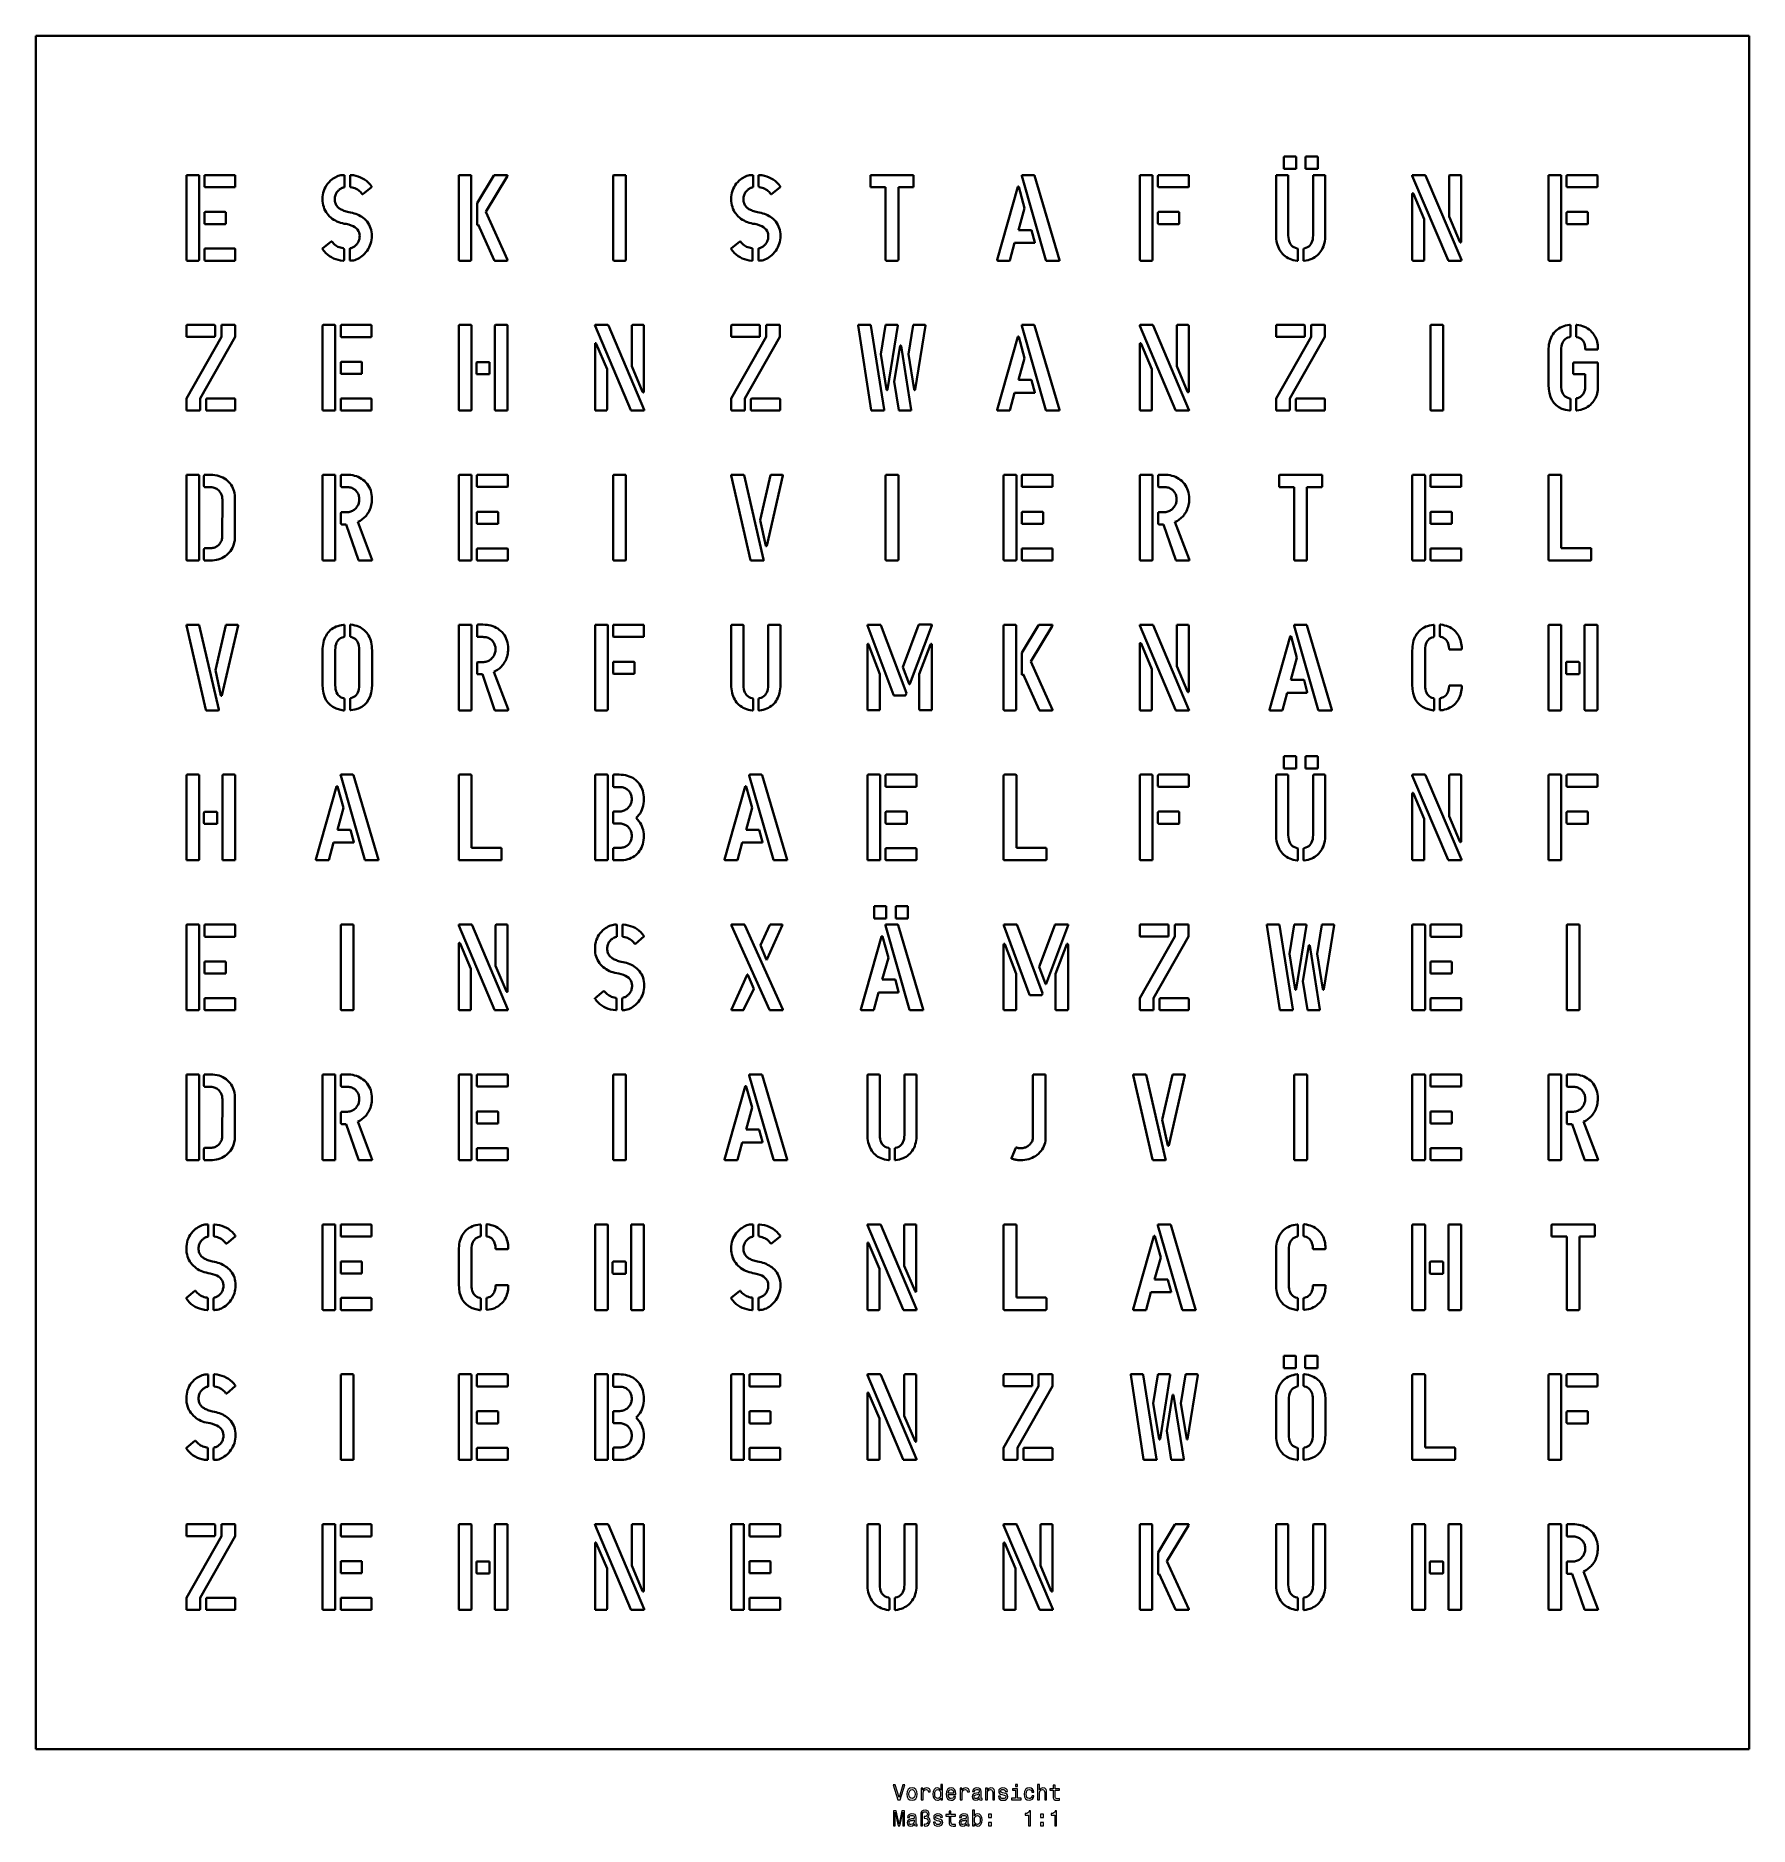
# Model space of a CAD drawing. Extents: x 10 to 410, y -69 to 348.
import ezdxf

# ---------------------------------------------------------------- set-up
doc = ezdxf.new("R2010")
doc.units = 0

msp = doc.modelspace()

# ---------------------------------------------------------------- linework, layer by layer
at = {"color": 7, "lineweight": 35}
for p, q in [((10, 348.5), (10, -51.5)), ((410, 348.5), (10, 348.5)), ((410, -51.5), (410, 348.5)), ((245.800003, 296.114288), (240.171432, 315.771423)), ((243.142853, 315.885712), (248.971436, 296.142853)), ((339.692871, 296.114288), (331.350006, 315.799988)), ((334.464294, 315.885712), (342.807129, 296.171448)), ((148.892853, 261.114288), (140.550003, 280.799988)), ((143.664276, 280.885712), (152.007141, 261.171448)), ((245.800018, 261.114288), (240.171432, 280.771423)), ((243.142853, 280.885712), (248.971436, 261.142853)), ((276.092865, 261.114288), (267.75, 280.799988)), ((270.864288, 280.885712), (279.207153, 261.171448)), ((176.887146, 226.114288), (172.372864, 245.857147)), ((175.344284, 245.885712), (179.91571, 226.228577)), ((49.687134, 191.114288), (45.172852, 210.857147)), ((48.144287, 210.885712), (52.715714, 191.228577)), ((276.092865, 191.114288), (267.75, 210.799988)), ((270.864288, 210.885712), (279.207153, 191.171417)), ((309.399994, 191.114288), (303.771423, 210.771423)), ((306.742859, 210.885712), (312.571411, 191.142853)), ((86.800003, 156.114288), (81.171432, 175.771423)), ((84.142853, 175.885712), (89.971428, 156.142853)), ((182.199997, 156.114288), (176.571426, 175.771423)), ((179.542862, 175.885712), (185.371429, 156.142853)), ((339.692871, 156.114288), (331.350006, 175.800003)), ((334.464264, 175.885712), (342.807129, 156.171432)), ((117.092857, 121.114288), (108.75, 140.800003)), ((111.864281, 140.885712), (120.207146, 121.171432)), ((181.261429, 121.114288), (172.375702, 140.800003)), ((175.518555, 140.885712), (184.375717, 121.171432)), ((214, 121.114288), (208.371429, 140.771423)), ((211.342865, 140.885712), (217.171432, 121.142853)), ((182.199997, 86.114288), (176.571426, 105.771423)), ((179.542862, 105.885712), (185.371429, 86.142853)), ((270.737152, 86.114288), (266.22287, 105.857147)), ((269.194305, 105.885712), (273.765717, 86.228577)), ((212.492844, 51.114288), (204.149994, 70.800003)), ((207.264282, 70.885712), (215.607147, 51.171432)), ((277.600006, 51.114288), (271.971436, 70.771423)), ((274.942871, 70.885712), (280.771423, 51.142853)), ((212.492859, 16.114288), (204.149994, 35.799988)), ((207.264282, 35.885712), (215.607147, 16.171417)), ((148.892853, -18.885712), (140.550003, 0.799988)), ((143.664276, 0.885712), (152.007141, -18.828583)), ((244.292847, -18.885712), (235.949997, 0.799988)), ((239.064285, 0.885712), (247.407135, -18.828583)), ((10, -51.5), (410, -51.5))]:
    msp.add_line(p, q, dxfattribs=at)
at = {"color": 7, "lineweight": 35, "ltscale": 0.000408}
for p, q in [((301.378571, 320.200012), (301.379425, 320.216309)), ((301.447998, 320.284851), (301.464294, 320.285706)), ((304.234558, 320.216309), (304.235718, 320.200012)), ((306.43573, 320.200012), (306.436584, 320.216309)), ((306.505127, 320.284851), (306.521423, 320.285706)), ((309.291687, 320.216309), (309.292847, 320.200012)), ((116.943146, 315.945129), (116.95314, 315.958008)), ((239.234863, 313.244873), (239.242279, 313.25943)), ((239.443436, 313.25943), (239.450851, 313.244873)), ((83.322853, 296.069427), (83.321426, 296.085693)), ((178.722855, 296.069427), (178.721436, 296.085693)), ((208.358856, 280.945129), (208.368851, 280.958008)), ((211.765717, 276.114288), (211.766861, 276.130554)), ((211.993134, 276.130554), (211.994278, 276.114288)), ((239.234863, 278.244873), (239.242279, 278.25943)), ((208.623993, 265.869446), (208.622849, 265.885712)), ((208.851425, 265.885712), (208.850281, 265.869446)), ((215.081131, 265.869446), (215.080002, 265.885712)), ((215.308563, 265.885712), (215.307419, 265.869446)), ((211.511703, 261.041992), (211.501709, 261.054871)), ((301.378571, 180.199997), (301.379425, 180.216278)), ((301.447998, 180.284851), (301.464294, 180.285706)), ((304.234558, 180.216278), (304.235718, 180.199997)), ((306.43573, 180.199997), (306.436554, 180.216278)), ((306.505127, 180.284851), (306.521423, 180.285706)), ((309.291687, 180.216278), (309.292847, 180.199997)), ((205.685715, 145.199997), (205.686569, 145.216293)), ((205.755142, 145.284851), (205.771423, 145.285721)), ((208.541718, 145.216293), (208.542862, 145.199997)), ((210.742859, 145.199997), (210.743713, 145.216293)), ((210.812286, 145.284851), (210.828568, 145.285721)), ((213.598862, 145.216293), (213.600006, 145.199997)), ((307.16571, 136.114288), (307.16684, 136.130569)), ((307.393127, 136.130569), (307.394287, 136.114288)), ((304.023987, 125.869431), (304.022858, 125.885712)), ((304.251434, 125.885712), (304.250275, 125.869431)), ((310.48114, 125.869431), (310.47998, 125.885712)), ((310.708557, 125.885712), (310.707428, 125.869431)), ((274.473694, 89.440857), (274.466309, 89.426285)), ((301.321411, 40.196579), (301.322266, 40.21286)), ((301.390869, 40.281433), (301.407166, 40.282303)), ((304.177429, 40.21286), (304.178589, 40.196579)), ((306.378601, 40.196579), (306.379456, 40.21286)), ((306.447998, 40.281433), (306.464294, 40.282303)), ((309.234558, 40.21286), (309.235718, 40.196579)), ((271.958862, 35.945129), (271.968872, 35.958008)), ((275.365723, 31.114288), (275.366852, 31.130585)), ((275.59314, 31.130585), (275.594299, 31.114288)), ((272.223999, 20.869415), (272.22287, 20.885712)), ((272.451447, 20.885712), (272.450287, 20.869415)), ((278.681152, 20.869415), (278.679993, 20.885712)), ((278.908569, 20.885712), (278.90744, 20.869415)), ((275.111725, 16.041992), (275.101715, 16.054871)), ((275.943115, 0.945129), (275.953125, 0.958008)), ((272.092834, -10.714294), (272.076569, -10.71286))]:
    msp.add_line(p, q, dxfattribs=at)
at = {"color": 7, "lineweight": 35, "ltscale": 0.066429}
for p, q in [((301.378571, 317.542847), (301.378571, 320.200012)), ((304.235718, 320.200012), (304.235718, 317.542847)), ((306.43573, 317.542847), (306.43573, 320.200012)), ((306.521423, 320.285706), (309.178589, 320.285706)), ((309.292847, 320.200012), (309.292847, 317.542847)), ((306.521423, 180.285706), (309.178589, 180.285706)), ((205.771423, 145.285721), (208.428574, 145.285721)), ((210.828568, 145.285721), (213.485718, 145.285721)), ((301.321411, 37.539429), (301.321411, 40.196579)), ((304.178589, 40.196579), (304.178589, 37.539429)), ((306.378601, 37.539429), (306.378601, 40.196579)), ((306.464294, 40.282303), (309.12146, 40.282303)), ((309.235718, 40.196579), (309.235718, 37.539429))]:
    msp.add_line(p, q, dxfattribs=at)
at = {"color": 7, "lineweight": 35, "ltscale": 0.000369}
for p, q in [((301.379425, 320.216309), (301.382019, 320.230835)), ((304.19458, 320.272003), (304.207153, 320.264282)), ((306.436584, 320.216309), (306.439148, 320.230835)), ((309.251709, 320.272003), (309.264282, 320.264282)), ((180.433426, 229.402283), (180.423721, 229.413422)), ((303.025146, 208.283417), (303.034851, 208.272278)), ((304.19458, 180.272003), (304.207153, 180.264282)), ((309.251709, 180.272003), (309.264282, 180.264282)), ((175.650864, 173.272293), (175.660568, 173.283432)), ((208.501709, 145.272003), (208.514282, 145.264282)), ((213.558853, 145.272003), (213.571426, 145.264282)), ((307.194275, 136.178574), (307.206848, 136.186279)), ((307.353149, 136.186279), (307.365723, 136.178574)), ((304.063995, 125.813721), (304.051422, 125.821426)), ((304.222839, 125.821426), (304.210266, 125.813721)), ((310.521149, 125.813721), (310.508575, 125.821426)), ((310.679993, 125.821426), (310.667419, 125.813721)), ((274.283447, 89.402283), (274.273743, 89.413422)), ((274.457703, 89.413422), (274.447998, 89.402283)), ((271.050873, 68.272293), (271.060577, 68.283432)), ((271.225159, 68.283432), (271.234863, 68.272293)), ((304.137451, 40.268585), (304.150024, 40.260864)), ((309.19458, 40.268585), (309.207153, 40.260864)), ((275.394287, 31.178558), (275.40686, 31.186279)), ((272.264008, 20.813721), (272.251434, 20.821442)), ((272.422852, 20.821442), (272.410278, 20.813721)), ((278.721161, 20.813721), (278.708588, 20.821442)), ((278.880005, 20.821442), (278.867432, 20.813721))]:
    msp.add_line(p, q, dxfattribs=at)
at = {"color": 7, "lineweight": 35, "ltscale": 0.000339}
for p, q in [((301.382019, 320.230835), (301.386292, 320.243713)), ((306.439148, 320.230835), (306.44342, 320.243713)), ((339.746887, 296.022278), (339.737427, 296.031982)), ((148.946854, 261.022278), (148.937424, 261.032013)), ((172.351425, 245.964294), (172.355713, 245.977142)), ((45.151428, 210.964294), (45.155716, 210.977142)), ((45.172852, 210.994293), (45.185715, 210.998566)), ((244.289719, 191.022278), (244.280289, 191.031998)), ((306.477722, 180.278), (306.49057, 180.282288)), ((205.689148, 145.23085), (205.693436, 145.243713)), ((205.727707, 145.278), (205.74057, 145.282288)), ((210.746292, 145.23085), (210.75058, 145.243713)), ((210.784851, 145.278), (210.797714, 145.282288)), ((297.401428, 140.964279), (297.405701, 140.977142)), ((297.422852, 140.994293), (297.43573, 140.998566)), ((266.201447, 105.964279), (266.205719, 105.977142)), ((301.32489, 40.227432), (301.329163, 40.240295)), ((306.382019, 40.227432), (306.386292, 40.240295)), ((212.54686, 16.022278), (212.53743, 16.032013)), ((148.946854, -18.977722), (148.937424, -18.967987)), ((244.346848, -18.977722), (244.337418, -18.967987)), ((276.089722, -18.977722), (276.080261, -18.967987))]:
    msp.add_line(p, q, dxfattribs=at)
at = {"color": 7, "lineweight": 35, "ltscale": 0.000316}
for p, q in [((301.386292, 320.243713), (301.392273, 320.254852)), ((306.44342, 320.243713), (306.449402, 320.254852)), ((301.386292, 180.243713), (301.392273, 180.254852)), ((306.44342, 180.243713), (306.449402, 180.254852)), ((205.693436, 145.243713), (205.699432, 145.254852)), ((205.716568, 145.272003), (205.727707, 145.278)), ((210.75058, 145.243713), (210.756577, 145.254852)), ((210.773712, 145.272003), (210.784851, 145.278)), ((301.329163, 40.240295), (301.335144, 40.251434)), ((306.386292, 40.240295), (306.392273, 40.251434))]:
    msp.add_line(p, q, dxfattribs=at)
at = {"color": 7, "lineweight": 35, "ltscale": 0.000305}
for p, q in [((301.392273, 320.254852), (301.400024, 320.264282)), ((306.449402, 320.254852), (306.457153, 320.264282)), ((301.392273, 180.254852), (301.399994, 180.264282)), ((301.399994, 180.264282), (301.409424, 180.272003)), ((306.449402, 180.254852), (306.457153, 180.264282)), ((173.822281, 156.04628), (173.814865, 156.036575)), ((205.707138, 145.264282), (205.716568, 145.272003)), ((210.764282, 145.264282), (210.773712, 145.272003)), ((173.822281, 86.04628), (173.814865, 86.036575)), ((269.22229, 51.04628), (269.214874, 51.036575)), ((301.335144, 40.251434), (301.342865, 40.260864)), ((301.342865, 40.260864), (301.352295, 40.268585)), ((306.392273, 40.251434), (306.400024, 40.260864))]:
    msp.add_line(p, q, dxfattribs=at)
at = {"color": 7, "lineweight": 35, "ltscale": 0.000304}
for p, q in [((301.400024, 320.264282), (301.409424, 320.272003)), ((306.457153, 320.264282), (306.466553, 320.272003)), ((306.457153, 180.264282), (306.466553, 180.272003)), ((205.699432, 145.254852), (205.707138, 145.264282)), ((210.756577, 145.254852), (210.764282, 145.264282)), ((306.400024, 40.260864), (306.409424, 40.268585))]:
    msp.add_line(p, q, dxfattribs=at)
at = {"color": 7, "lineweight": 35, "ltscale": 0.000317}
for p, q in [((301.409424, 320.272003), (301.420593, 320.278015)), ((306.466553, 320.272003), (306.477722, 320.278015)), ((301.409424, 180.272003), (301.420593, 180.278)), ((306.466553, 180.272003), (306.477722, 180.278)), ((301.352295, 40.268585), (301.363464, 40.274582)), ((306.409424, 40.268585), (306.420593, 40.274582))]:
    msp.add_line(p, q, dxfattribs=at)
at = {"color": 7, "lineweight": 35, "ltscale": 0.000338}
for p, q in [((301.420593, 320.278015), (301.433411, 320.282288)), ((306.477722, 320.278015), (306.49057, 320.282288)), ((117.089714, 296.022278), (117.080292, 296.031982)), ((202.001434, 280.964294), (202.005707, 280.977142)), ((202.022858, 280.994293), (202.035706, 280.998566)), ((276.146851, 261.022278), (276.137451, 261.032013)), ((172.372864, 245.994293), (172.385712, 245.998566)), ((276.146851, 191.022278), (276.137451, 191.031998)), ((301.382019, 180.230865), (301.386292, 180.243713)), ((301.420593, 180.278), (301.433411, 180.282288)), ((306.439148, 180.230865), (306.44342, 180.243713)), ((339.746857, 156.022293), (339.737427, 156.031998)), ((117.146858, 121.022293), (117.137428, 121.031998)), ((181.31543, 121.022293), (181.306, 121.031998)), ((266.22287, 105.994293), (266.235718, 105.998566)), ((212.54686, 51.022293), (212.53743, 51.031998)), ((301.363464, 40.274582), (301.376282, 40.27887)), ((306.420593, 40.274582), (306.433411, 40.27887)), ((265.60144, 35.964294), (265.605713, 35.977142)), ((265.622864, 35.994293), (265.635712, 35.998566))]:
    msp.add_line(p, q, dxfattribs=at)
at = {"color": 7, "lineweight": 35, "ltscale": 0.00037}
for p, q in [((301.433411, 320.282288), (301.447998, 320.284851)), ((306.49057, 320.282288), (306.505127, 320.284851)), ((239.250854, 313.272278), (239.260574, 313.283447)), ((239.42514, 313.283447), (239.43486, 313.272278)), ((239.250854, 278.272278), (239.260574, 278.283447)), ((239.42514, 278.283447), (239.43486, 278.272278)), ((180.607712, 229.413422), (180.597992, 229.402283)), ((302.85083, 208.272278), (302.860565, 208.283432)), ((53.233429, 194.402283), (53.223709, 194.413422)), ((53.407715, 194.413422), (53.397995, 194.402283)), ((301.379425, 180.216278), (301.382019, 180.230865)), ((301.433411, 180.282288), (301.447998, 180.284851)), ((306.436554, 180.216278), (306.439148, 180.230865)), ((306.49057, 180.282288), (306.505127, 180.284851)), ((80.250854, 173.272293), (80.260574, 173.283432)), ((80.42514, 173.283432), (80.43486, 173.272293)), ((175.825134, 173.283432), (175.834854, 173.272293)), ((205.686569, 145.216293), (205.689148, 145.23085)), ((205.74057, 145.282288), (205.755142, 145.284851)), ((210.743713, 145.216293), (210.746292, 145.23085)), ((210.797714, 145.282288), (210.812286, 145.284851)), ((181.464859, 140.99086), (181.477997, 140.997711)), ((207.450851, 138.272293), (207.460571, 138.283432)), ((207.625137, 138.283432), (207.634857, 138.272293)), ((175.172272, 121.00914), (175.159149, 121.002289)), ((175.650864, 103.272293), (175.660583, 103.283432)), ((175.825134, 103.283432), (175.834854, 103.272293)), ((301.322266, 40.21286), (301.32489, 40.227432)), ((301.376282, 40.27887), (301.390869, 40.281433)), ((306.379456, 40.21286), (306.382019, 40.227432)), ((306.433411, 40.27887), (306.447998, 40.281433))]:
    msp.add_line(p, q, dxfattribs=at)
at = {"color": 7, "lineweight": 35, "ltscale": 0.066428}
for p, q in [((301.464294, 320.285706), (304.121429, 320.285706)), ((301.378571, 177.542862), (301.378571, 180.199997)), ((301.464294, 180.285706), (304.121429, 180.285706)), ((304.235718, 180.199997), (304.235718, 177.542862)), ((306.43573, 177.542862), (306.43573, 180.199997)), ((309.292847, 180.199997), (309.292847, 177.542862)), ((205.685715, 142.542862), (205.685715, 145.199997)), ((208.542862, 145.199997), (208.542862, 142.542862)), ((210.742859, 142.542862), (210.742859, 145.199997)), ((213.600006, 145.199997), (213.600006, 142.542862)), ((301.407166, 40.282303), (304.06427, 40.282303))]:
    msp.add_line(p, q, dxfattribs=at)
at = {"color": 7, "lineweight": 35, "ltscale": 0.000543}
for p, q in [((304.121429, 320.285706), (304.143127, 320.284851)), ((301.3797, 317.521149), (301.378571, 317.542847)), ((304.143127, 317.429718), (304.121429, 317.428589)), ((304.235718, 317.542847), (304.234558, 317.521149)), ((306.436859, 317.521149), (306.43573, 317.542847)), ((306.549988, 317.428589), (306.52829, 317.429718)), ((309.292847, 317.542847), (309.291687, 317.521149)), ((211.858276, 276.199158), (211.87999, 276.200012)), ((211.87999, 276.200012), (211.901703, 276.199158)), ((208.737137, 265.799988), (208.715424, 265.800842)), ((215.194275, 265.799988), (215.172562, 265.800842)), ((304.121429, 180.285706), (304.143127, 180.284851)), ((304.143127, 177.429718), (304.121429, 177.428574)), ((306.549988, 177.428574), (306.52829, 177.429718)), ((208.428574, 145.285721), (208.450287, 145.284866)), ((213.485718, 145.285721), (213.507431, 145.284866)), ((307.258301, 136.199142), (307.279999, 136.199997)), ((307.279999, 136.199997), (307.301697, 136.199142)), ((304.158844, 125.800858), (304.137146, 125.800003)), ((310.594269, 125.800003), (310.572571, 125.800858)), ((301.322571, 37.517731), (301.321411, 37.539429)), ((304.178589, 37.539429), (304.177429, 37.517731)), ((306.3797, 37.517731), (306.378601, 37.539429)), ((306.492859, 37.42514), (306.471161, 37.4263)), ((309.235718, 37.539429), (309.234558, 37.517731)), ((275.480011, 31.200012), (275.501709, 31.199158)), ((272.358856, 20.800842), (272.337158, 20.799988)), ((278.794281, 20.799988), (278.772583, 20.800842))]:
    msp.add_line(p, q, dxfattribs=at)
at = {"color": 7, "lineweight": 35, "ltscale": 0.00049}
for p, q in [((304.143127, 320.284851), (304.162567, 320.282288)), ((211.838852, 276.196564), (211.858276, 276.199158)), ((211.901703, 276.199158), (211.921143, 276.196564)), ((208.715424, 265.800842), (208.695999, 265.803436)), ((208.778275, 265.803436), (208.758865, 265.800842)), ((215.172562, 265.800842), (215.153137, 265.803436)), ((215.235428, 265.803436), (215.216003, 265.800842)), ((304.143127, 180.284851), (304.162567, 180.282288)), ((208.450287, 145.284866), (208.469711, 145.282288)), ((213.507431, 145.284866), (213.526855, 145.282288)), ((307.238861, 136.196579), (307.258301, 136.199142)), ((307.301697, 136.199142), (307.321136, 136.196579)), ((304.178284, 125.803436), (304.158844, 125.800858)), ((310.572571, 125.800858), (310.553131, 125.803421)), ((304.085999, 40.281433), (304.105438, 40.27887)), ((275.501709, 31.199158), (275.521149, 31.196564)), ((272.31543, 20.800842), (272.296021, 20.803436)), ((272.378296, 20.803436), (272.358856, 20.800842)), ((278.772583, 20.800842), (278.753143, 20.803436)), ((278.835419, 20.803436), (278.81601, 20.800842))]:
    msp.add_line(p, q, dxfattribs=at)
at = {"color": 7, "lineweight": 35, "ltscale": 0.000442}
for p, q in [((304.162567, 320.282288), (304.179718, 320.278015)), ((309.219727, 320.282288), (309.236877, 320.278015)), ((211.821716, 276.192291), (211.838852, 276.196564)), ((211.921143, 276.196564), (211.938293, 276.192291)), ((208.695999, 265.803436), (208.678864, 265.807709)), ((208.795425, 265.807709), (208.778275, 265.803436)), ((215.252563, 265.807709), (215.235428, 265.803436)), ((304.162567, 180.282288), (304.179718, 180.278)), ((208.469711, 145.282288), (208.486862, 145.278)), ((213.526855, 145.282288), (213.544006, 145.278)), ((307.22171, 136.192291), (307.238861, 136.196579)), ((307.321136, 136.196579), (307.338287, 136.192291)), ((304.096008, 125.803421), (304.078857, 125.807709)), ((304.195435, 125.807709), (304.178284, 125.803436)), ((310.553131, 125.803421), (310.53598, 125.807709)), ((310.652557, 125.807709), (310.635406, 125.803436)), ((275.421722, 31.192291), (275.438873, 31.196564)), ((275.521149, 31.196564), (275.5383, 31.192291)), ((272.296021, 20.803436), (272.27887, 20.807709)), ((272.395447, 20.807709), (272.378296, 20.803436)), ((278.753143, 20.803436), (278.735992, 20.807709)), ((278.85257, 20.807709), (278.835419, 20.803436))]:
    msp.add_line(p, q, dxfattribs=at)
at = {"color": 7, "lineweight": 35, "ltscale": 0.000401}
for p, q in [((304.179718, 320.278015), (304.19458, 320.272003)), ((211.806839, 276.186279), (211.821716, 276.192291)), ((211.938293, 276.192291), (211.953156, 276.186279)), ((208.678864, 265.807709), (208.664001, 265.813721)), ((208.810287, 265.813721), (208.795425, 265.807709)), ((215.136017, 265.807709), (215.121155, 265.813721)), ((215.267426, 265.813721), (215.252563, 265.807709)), ((304.179718, 180.278), (304.19458, 180.272003)), ((309.236847, 180.278), (309.251709, 180.272003)), ((149.790848, 136.532578), (149.778564, 136.542862)), ((307.206848, 136.186279), (307.22171, 136.192291)), ((307.338287, 136.192291), (307.353149, 136.186279)), ((304.078857, 125.807709), (304.063995, 125.813721)), ((310.667419, 125.813721), (310.652557, 125.807709)), ((54.390854, 66.532578), (54.378571, 66.542862)), ((181.590866, 66.532578), (181.578583, 66.542862)), ((304.122559, 40.274582), (304.137451, 40.268585)), ((309.179718, 40.274582), (309.19458, 40.268585)), ((54.390854, 31.532562), (54.378571, 31.542847)), ((275.40686, 31.186279), (275.421722, 31.192291)), ((275.5383, 31.192291), (275.553162, 31.186279)), ((272.27887, 20.807709), (272.264008, 20.813721)), ((278.867432, 20.813721), (278.85257, 20.807709))]:
    msp.add_line(p, q, dxfattribs=at)
at = {"color": 7, "lineweight": 35, "ltscale": 0.000348}
for p, q in [((304.207153, 320.264282), (304.217407, 320.254852)), ((243.062866, 280.989716), (243.07428, 280.98172)), ((304.207153, 180.264282), (304.217407, 180.254852)), ((307.365723, 136.178574), (307.375977, 136.169144)), ((300.474274, 121.010284), (300.46286, 121.01828)), ((274.862854, 70.989716), (274.874268, 70.98172)), ((304.150024, 40.260864), (304.160278, 40.251434)), ((275.384003, 31.169159), (275.394287, 31.178558)), ((268.674286, 16.010284), (268.662872, 16.01828))]:
    msp.add_line(p, q, dxfattribs=at)
at = {"color": 7, "lineweight": 35, "ltscale": 0.000343}
for p, q in [((304.217407, 320.254852), (304.225433, 320.243713)), ((309.274567, 320.254852), (309.282593, 320.243713)), ((300.973694, 191.00914), (300.960571, 191.005142)), ((304.217407, 180.254852), (304.225433, 180.243713)), ((309.274567, 180.254852), (309.282593, 180.243713)), ((173.773712, 156.00914), (173.760574, 156.005142)), ((208.524567, 145.254852), (208.532578, 145.243713)), ((213.581711, 145.254852), (213.589722, 145.243713)), ((307.175995, 136.158005), (307.18399, 136.169144)), ((307.375977, 136.169144), (307.384003, 136.158005)), ((304.041138, 125.830856), (304.033142, 125.841995)), ((304.24115, 125.841995), (304.233124, 125.830856)), ((310.498291, 125.830856), (310.490265, 125.841995)), ((310.698273, 125.841995), (310.690277, 125.830856)), ((205.573715, 121.00914), (205.560577, 121.005142)), ((173.773712, 86.00914), (173.760574, 86.005142)), ((304.160278, 40.251434), (304.168274, 40.240295)), ((309.217438, 40.251434), (309.225464, 40.240295)), ((275.376007, 31.15799), (275.384003, 31.169159)), ((275.575989, 31.169128), (275.584015, 31.15799)), ((272.24115, 20.830872), (272.233154, 20.84201)), ((272.441162, 20.84201), (272.433136, 20.830872)), ((278.698273, 20.830872), (278.690277, 20.84201)), ((278.898285, 20.84201), (278.890289, 20.830872))]:
    msp.add_line(p, q, dxfattribs=at)
at = {"color": 7, "lineweight": 35, "ltscale": 0.000351}
for p, q in [((304.225433, 320.243713), (304.23114, 320.230865)), ((309.282593, 320.243713), (309.288269, 320.230865)), ((79.028564, 300.485718), (79.042572, 300.484558)), ((174.428558, 300.485718), (174.442566, 300.484558)), ((174.455994, 300.48114), (174.468842, 300.475433)), ((117.080292, 296.031982), (117.071426, 296.042847)), ((276.137451, 191.031998), (276.128571, 191.042847)), ((304.225433, 180.243713), (304.23114, 180.230865)), ((309.282593, 180.243713), (309.288269, 180.230865)), ((142.628571, 125.485718), (142.642578, 125.484573)), ((142.656006, 125.48114), (142.668854, 125.475433)), ((47.228577, 55.485718), (47.242569, 55.484573)), ((174.428574, 55.485718), (174.442566, 55.484573)), ((212.53743, 51.031998), (212.528564, 51.042862)), ((309.225464, 40.240295), (309.23114, 40.227448)), ((275.3703, 31.145142), (275.376007, 31.15799)), ((275.584015, 31.15799), (275.589722, 31.145142)), ((47.228577, 20.485718), (47.242569, 20.484558)), ((272.446869, 20.854858), (272.441162, 20.84201)), ((278.690277, 20.84201), (278.68457, 20.854858))]:
    msp.add_line(p, q, dxfattribs=at)
at = {"color": 7, "lineweight": 35, "ltscale": 0.000374}
for p, q in [((304.23114, 320.230865), (304.234558, 320.216309)), ((309.288269, 320.230865), (309.291687, 320.216309)), ((113.049141, 304.298584), (113.038002, 304.308594)), ((83.344284, 296.030853), (83.334282, 296.041992)), ((178.744293, 296.030853), (178.734283, 296.041992)), ((240.24913, 199.298569), (240.237991, 199.308563)), ((208.538284, 145.23085), (208.541718, 145.216293)), ((213.595428, 145.23085), (213.598862, 145.216293)), ((307.16684, 136.130569), (307.170288, 136.145142)), ((307.389709, 136.145142), (307.393127, 136.130569)), ((304.027435, 125.854858), (304.023987, 125.869431)), ((304.250275, 125.869431), (304.246857, 125.854858)), ((310.484558, 125.854858), (310.48114, 125.869431)), ((310.707428, 125.869431), (310.703979, 125.854858)), ((51.544281, 51.030853), (51.534286, 51.042007)), ((275.366852, 31.130585), (275.3703, 31.145142)), ((275.589722, 31.145142), (275.59314, 31.130585)), ((272.227417, 20.854858), (272.223999, 20.869415)), ((272.450287, 20.869415), (272.446869, 20.854858)), ((278.68457, 20.854858), (278.681152, 20.869415)), ((278.90744, 20.869415), (278.904022, 20.854858)), ((51.544281, 16.030853), (51.534286, 16.041992)), ((272.049133, -10.701416), (272.037994, -10.691437))]:
    msp.add_line(p, q, dxfattribs=at)
at = {"color": 7, "lineweight": 35, "ltscale": 0.000542}
for p, q in [((309.178589, 320.285706), (309.200256, 320.284851)), ((309.200256, 317.429718), (309.178589, 317.428589)), ((309.178589, 180.285706), (309.200256, 180.284851)), ((309.200256, 177.429718), (309.178589, 177.428574)), ((309.12146, 40.282303), (309.143127, 40.281433)), ((309.143127, 37.4263), (309.12146, 37.42514))]:
    msp.add_line(p, q, dxfattribs=at)
at = {"color": 7, "lineweight": 35, "ltscale": 0.000491}
for p, q in [((309.200256, 320.284851), (309.219727, 320.282288)), ((309.200256, 180.284851), (309.219727, 180.282288)), ((309.143127, 40.281433), (309.162598, 40.27887))]:
    msp.add_line(p, q, dxfattribs=at)
at = {"color": 7, "lineweight": 35, "ltscale": 0.0004}
for p, q in [((309.236877, 320.278015), (309.251709, 320.272003)), ((86.190849, 311.532593), (86.178566, 311.542847)), ((181.590851, 311.532593), (181.578568, 311.542847)), ((216.17514, 211.022858), (216.190567, 211.027145)), ((339.712585, 156.067993), (339.705444, 156.082291)), ((208.486862, 145.278), (208.501709, 145.272003)), ((213.544006, 145.278), (213.558853, 145.272003)), ((247.975143, 141.022873), (247.99057, 141.027145)), ((304.210266, 125.813721), (304.195435, 125.807709)), ((310.53598, 125.807709), (310.521149, 125.813721)), ((117.112572, 121.067993), (117.105431, 121.082291)), ((181.281143, 121.067993), (181.274002, 121.082291)), ((212.512558, 51.067993), (212.505417, 51.082291)), ((272.410278, 20.813721), (272.395447, 20.807709)), ((278.735992, 20.807709), (278.721161, 20.813721))]:
    msp.add_line(p, q, dxfattribs=at)
at = {"color": 7, "lineweight": 35, "ltscale": 0.000349}
for p, q in [((309.264282, 320.264282), (309.274567, 320.254852)), ((243.062866, 315.989716), (243.074295, 315.98172)), ((211.783997, 276.169128), (211.794281, 276.178589)), ((211.965714, 276.178589), (211.975998, 276.169128)), ((215.290283, 265.830872), (215.279999, 265.821411)), ((205.07428, 261.010284), (205.062851, 261.01828)), ((176.967148, 226.010284), (176.955719, 226.01828)), ((306.662842, 210.989716), (306.674286, 210.98172)), ((49.767136, 191.010284), (49.755707, 191.01828)), ((309.264282, 180.264282), (309.274567, 180.254852)), ((84.062859, 175.989716), (84.074287, 175.98172)), ((179.46286, 175.989716), (179.474289, 175.98172)), ((208.514282, 145.264282), (208.524567, 145.254852)), ((213.571426, 145.264282), (213.581711, 145.254852)), ((211.262863, 140.989716), (211.274292, 140.98172)), ((307.18399, 136.169144), (307.194275, 136.178574)), ((304.051422, 125.821426), (304.041138, 125.830856)), ((304.233124, 125.830856), (304.222839, 125.821426)), ((310.508575, 125.821426), (310.498291, 125.830856)), ((310.690277, 125.830856), (310.679993, 125.821426)), ((179.46286, 105.989716), (179.474289, 105.98172)), ((270.817169, 86.010284), (270.805725, 86.01828)), ((309.207153, 40.260864), (309.217438, 40.251434)), ((275.565704, 31.178558), (275.575989, 31.169128)), ((272.251434, 20.821442), (272.24115, 20.830872)), ((272.433136, 20.830872), (272.422852, 20.821442)), ((278.708588, 20.821442), (278.698273, 20.830872)), ((278.890289, 20.830872), (278.880005, 20.821442))]:
    msp.add_line(p, q, dxfattribs=at)
at = {"color": 7, "lineweight": 35, "ltscale": 0.000952}
for p, q in [((45.149994, 315.799988), (45.151718, 315.838013)), ((49.378571, 315.799988), (49.38028, 315.838013)), ((108.75, 315.799988), (108.751717, 315.838013)), ((144.800003, 315.799988), (144.801727, 315.838013)), ((204.850006, 315.799988), (204.851715, 315.838013)), ((267.75, 315.799988), (267.751709, 315.838013)), ((271.978577, 315.799988), (271.980286, 315.838013)), ((340.112, 315.997711), (340.150024, 316)), ((342.549988, 316), (342.588013, 315.998291)), ((363.149994, 315.799988), (363.151703, 315.838013)), ((367.37854, 315.799988), (367.38028, 315.838013)), ((374.37854, 316), (374.416565, 315.998291)), ((48.121429, 296.200012), (48.119431, 296.161987)), ((49.38028, 296.161987), (49.378571, 296.200012)), ((111.635712, 296.200012), (111.633713, 296.161987)), ((147.609436, 296.002014), (147.571426, 296)), ((147.771423, 296.200012), (147.76944, 296.161987)), ((211.364288, 296.200012), (211.362289, 296.161987)), ((267.950012, 296), (267.911987, 296.001709)), ((270.559448, 296.002014), (270.521423, 296)), ((270.721436, 296.200012), (270.719421, 296.161987)), ((333.988007, 296.002289), (333.949982, 296)), ((366.121399, 296.200012), (366.119446, 296.161987)), ((45.149994, 280.799988), (45.151718, 280.838013)), ((53.321426, 280.828552), (53.323135, 280.866577)), ((76.949997, 280.799988), (76.951706, 280.838013)), ((81.178574, 280.799988), (81.180283, 280.838013)), ((108.75, 280.799988), (108.751724, 280.838013)), ((117.178574, 280.799988), (117.180298, 280.838013)), ((149.311996, 280.997711), (149.349991, 281)), ((172.350006, 280.799988), (172.351715, 280.838013)), ((180.521423, 280.828552), (180.523148, 280.866577)), ((276.511993, 280.997711), (276.549988, 281)), ((299.549988, 280.799988), (299.551727, 280.838013)), ((306.035706, 281), (306.07373, 280.998291)), ((307.721436, 280.828552), (307.723145, 280.866577)), ((335.600006, 280.799988), (335.601715, 280.838013)), ((112.866013, 269.647705), (112.864288, 269.68573)), ((310.75, 263.799988), (310.788025, 263.798279)), ((48.188004, 261.002014), (48.149994, 261)), ((48.350006, 261.200012), (48.348007, 261.161987)), ((49.751709, 261.161987), (49.75, 261.200012)), ((79.75943, 261.002014), (79.72142, 261)), ((79.921432, 261.200012), (79.919434, 261.161987)), ((81.180283, 261.161987), (81.178574, 261.200012)), ((111.721436, 261.200012), (111.719437, 261.161987)), ((120.150009, 261.200012), (120.148003, 261.161987)), ((143.188004, 261.002289), (143.149994, 261)), ((175.549988, 261.200012), (175.548004, 261.161987)), ((176.951721, 261.161987), (176.949997, 261.200012)), ((214.2323, 261.001709), (214.194275, 261)), ((267.950012, 261), (267.911987, 261.001709)), ((270.388, 261.002289), (270.350006, 261)), ((302.588013, 261.002014), (302.549988, 261)), ((302.75, 261.200012), (302.748016, 261.161987)), ((304.151733, 261.161987), (304.150024, 261.200012)), ((338.571411, 261.200012), (338.569458, 261.161987)), ((49.266281, 243.304855), (49.264282, 243.342865)), ((81.235718, 245.828568), (81.237717, 245.866577)), ((81.237717, 243.304855), (81.235718, 243.342865)), ((272.035706, 245.828568), (272.03772, 245.866577)), ((272.03772, 243.304855), (272.035706, 243.342865)), ((272.197693, 246.026581), (272.235718, 246.028564)), ((272.235718, 243.142853), (272.197693, 243.144867)), ((300.450012, 243.142853), (300.411987, 243.144562)), ((310.335693, 243.342865), (310.33371, 243.304855)), ((272.197693, 237.283722), (272.235718, 237.285706)), ((272.235718, 234.428574), (272.197693, 234.430573)), ((49.264282, 228.657135), (49.266281, 228.695145)), ((267.950012, 226), (267.911987, 226.001709)), ((303.992859, 226), (303.954834, 226.001709)), ((306.602295, 226.001999), (306.56427, 226)), ((334.159454, 226.001999), (334.121429, 226)), ((108.75, 210.799988), (108.751724, 210.838013)), ((140.550003, 210.799988), (140.551727, 210.838013)), ((144.77858, 210.799988), (144.780289, 210.838013)), ((235.949997, 210.799988), (235.951706, 210.838013)), ((276.512024, 210.997711), (276.550018, 211)), ((363.149994, 210.799988), (363.151703, 210.838013)), ((371.578552, 210.799988), (371.580261, 210.838013)), ((113.03772, 208.304855), (113.035721, 208.342865)), ((143.359436, 191.001999), (143.321426, 191)), ((216.464294, 191.028564), (216.426285, 191.030579)), ((238.673721, 191.001999), (238.635712, 191)), ((267.950012, 191), (267.911987, 191.001709)), ((270.388, 191.002289), (270.350006, 191)), ((298.200012, 191), (298.161987, 191.001709)), ((371.778564, 191), (371.74054, 191.001709)), ((374.388, 191.001999), (374.349976, 191)), ((340.112, 175.997711), (340.149994, 176)), ((342.549988, 176), (342.588013, 175.998291)), ((144.77858, 167.199997), (144.780579, 167.238007)), ((144.780579, 164.761993), (144.77858, 164.800003)), ((245.721436, 158.914291), (245.759445, 158.912292)), ((118.719421, 158.752289), (118.72142, 158.714279)), ((143.359436, 156.001999), (143.321426, 156)), ((206.959427, 156.001999), (206.921417, 156)), ((245.759445, 156.001999), (245.721436, 156)), ((245.919434, 158.752289), (245.921432, 158.714279)), ((267.950012, 156), (267.911987, 156.001709)), ((333.988007, 156.002289), (333.949982, 156)), ((117.512001, 140.997711), (117.549995, 141)), ((111.388, 121.002289), (111.349998, 121)), ((248.264282, 121.02858), (248.226273, 121.030579)), ((267.950012, 121), (267.911987, 121.001709)), ((270.788025, 121.001999), (270.75, 121)), ((309.632294, 121.001709), (309.594269, 121)), ((331.550018, 121), (331.511993, 121.001709)), ((81.235718, 105.828568), (81.237717, 105.866577)), ((367.435699, 105.828568), (367.437683, 105.866577)), ((81.235718, 97.085709), (81.237717, 97.123718)), ((367.435699, 97.085709), (367.437683, 97.123718)), ((212.911987, 70.997711), (212.949997, 71)), ((79.75943, 51.001999), (79.72142, 51)), ((206.787994, 51.002289), (206.75, 51)), ((245.72142, 53.914291), (245.75943, 53.912292)), ((245.75943, 51.001999), (245.72142, 51)), ((245.919418, 53.752289), (245.921432, 53.714279)), ((266.400024, 51), (266.362, 51.001709)), ((339.978577, 51), (339.940552, 51.001709)), ((342.588013, 51.001999), (342.549988, 51)), ((81.199997, 35.799988), (81.201706, 35.838013)), ((108.75, 35.799988), (108.751717, 35.838013)), ((112.978569, 35.799988), (112.980286, 35.838013)), ((140.550003, 35.799988), (140.551727, 35.838013)), ((172.350006, 35.799988), (172.351715, 35.838013)), ((176.578568, 35.799988), (176.580292, 35.838013)), ((212.912003, 35.997711), (212.949997, 36)), ((235.949997, 35.799988), (235.951721, 35.838013)), ((331.350006, 35.799988), (331.351715, 35.838013)), ((363.149994, 35.799988), (363.151733, 35.838013)), ((367.378571, 35.799988), (367.38028, 35.838013)), ((112.978569, 27.171417), (112.980286, 27.209442)), ((176.578568, 27.171417), (176.580292, 27.209442)), ((367.378571, 27.171417), (367.38028, 27.209442)), ((144.77858, 18.685699), (144.780579, 18.723724)), ((84.171425, 16.200012), (84.169426, 16.161987)), ((111.721428, 16.200012), (111.719429, 16.161987)), ((112.980286, 16.161987), (112.978569, 16.200012)), ((143.521423, 16.200012), (143.51944, 16.161987)), ((144.780579, 16.161987), (144.77858, 16.200012)), ((175.321426, 16.200012), (175.319427, 16.161987)), ((176.580292, 16.161987), (176.578568, 16.200012)), ((206.787994, 16.002289), (206.75, 16)), ((238.988007, 16.002014), (238.949997, 16)), ((239.150009, 16.200012), (239.147995, 16.161987)), ((240.551712, 16.161987), (240.550003, 16.200012)), ((277.832306, 16.001709), (277.794281, 16)), ((341.321411, 16.200012), (341.319458, 16.161987)), ((366.121429, 16.200012), (366.119446, 16.161987)), ((45.149994, 0.799988), (45.151718, 0.838013)), ((76.949997, 0.799988), (76.951706, 0.838013)), ((81.178574, 0.799988), (81.180283, 0.838013)), ((108.75, 0.799988), (108.751724, 0.838013)), ((117.178574, 0.799988), (117.180298, 0.838013)), ((149.311996, 0.997711), (149.349991, 1)), ((172.350006, 0.799988), (172.351715, 0.838013)), ((176.578583, 0.799988), (176.580292, 0.838013)), ((244.71199, 0.997711), (244.749985, 1)), ((267.75, 0.799988), (267.751709, 0.838013)), ((331.350006, 0.799988), (331.351715, 0.838013)), ((339.778564, 0.799988), (339.780304, 0.838013)), ((363.149994, 0.799988), (363.151733, 0.838013)), ((81.178574, -7.828583), (81.180283, -7.790558)), ((176.578583, -7.828583), (176.580292, -7.790558)), ((48.188004, -18.997986), (48.149994, -19)), ((48.350006, -18.799988), (48.348007, -18.838013)), ((49.751709, -18.838013), (49.75, -18.799988)), ((79.75943, -18.997986), (79.72142, -19)), ((79.921432, -18.799988), (79.919434, -18.838013)), ((81.180283, -18.838013), (81.178574, -18.799988)), ((111.721436, -18.799988), (111.719437, -18.838013)), ((120.150009, -18.799988), (120.148003, -18.838013)), ((143.188004, -18.997711), (143.149994, -19)), ((175.321426, -18.799988), (175.319427, -18.838013)), ((176.580292, -18.838013), (176.578583, -18.799988)), ((238.587997, -18.997711), (238.549988, -19)), ((270.635712, -18.799988), (270.633698, -18.838013)), ((331.550018, -19), (331.511993, -18.998291)), ((334.321442, -18.799988), (334.319427, -18.838013)), ((342.75, -18.799988), (342.748016, -18.838013)), ((366.121429, -18.799988), (366.119446, -18.838013))]:
    msp.add_line(p, q, dxfattribs=at)
at = {"color": 7, "lineweight": 35, "ltscale": 0.490714}
for p, q in [((45.149994, 296.171448), (45.149994, 315.799988)), ((108.75, 296.171448), (108.75, 315.799988)), ((144.800003, 296.171448), (144.800003, 315.799988)), ((267.75, 296.171448), (267.75, 315.799988)), ((363.149994, 296.171448), (363.149994, 315.799988)), ((76.949997, 261.171448), (76.949997, 280.799988)), ((108.75, 261.171448), (108.75, 280.799988)), ((117.178574, 261.171448), (117.178574, 280.799988)), ((335.600006, 261.171448), (335.600006, 280.799988)), ((108.75, 191.171417), (108.75, 210.799988)), ((140.550003, 191.171417), (140.550003, 210.799988)), ((235.949997, 191.171417), (235.949997, 210.799988)), ((363.149994, 191.171417), (363.149994, 210.799988)), ((371.578552, 191.171417), (371.578552, 210.799988)), ((45.149994, 156.171432), (45.149994, 175.800003)), ((53.578568, 156.171432), (53.578568, 175.800003)), ((108.75, 156.171432), (108.75, 175.800003)), ((140.550003, 156.171432), (140.550003, 175.800003)), ((204.149994, 156.171432), (204.149994, 175.800003)), ((235.949997, 156.171432), (235.949997, 175.800003)), ((267.75, 156.171432), (267.75, 175.800003)), ((363.149994, 156.171432), (363.149994, 175.800003)), ((45.149994, 121.171432), (45.149994, 140.800003)), ((81.199997, 121.171432), (81.199997, 140.800003)), ((331.350006, 121.171432), (331.350006, 140.800003)), ((367.399994, 121.171432), (367.399994, 140.800003)), ((45.149994, 86.171432), (45.149994, 105.800003)), ((76.949997, 86.171432), (76.949997, 105.800003)), ((108.75, 86.171432), (108.75, 105.800003)), ((144.800003, 86.171432), (144.800003, 105.800003)), ((303.799988, 86.171432), (303.799988, 105.800003)), ((331.350006, 86.171432), (331.350006, 105.800003)), ((363.149994, 86.171432), (363.149994, 105.800003)), ((76.949997, 51.171432), (76.949997, 70.800003)), ((140.550003, 51.171432), (140.550003, 70.800003)), ((148.978561, 51.171432), (148.978561, 70.800003)), ((235.949997, 51.171432), (235.949997, 70.800003)), ((331.350006, 51.171432), (331.350006, 70.800003)), ((339.778564, 51.171432), (339.778564, 70.800003)), ((81.199997, 16.171417), (81.199997, 35.799988)), ((108.75, 16.171417), (108.75, 35.799988)), ((140.550003, 16.171417), (140.550003, 35.799988)), ((172.350006, 16.171417), (172.350006, 35.799988)), ((331.350006, 16.171417), (331.350006, 35.799988)), ((363.149994, 16.171417), (363.149994, 35.799988)), ((76.949997, -18.828583), (76.949997, 0.799988)), ((108.75, -18.828583), (108.75, 0.799988)), ((117.178574, -18.828583), (117.178574, 0.799988)), ((172.350006, -18.828583), (172.350006, 0.799988)), ((267.75, -18.828583), (267.75, 0.799988)), ((331.350006, -18.828583), (331.350006, 0.799988)), ((339.778564, -18.828583), (339.778564, 0.799988)), ((363.149994, -18.828583), (363.149994, 0.799988))]:
    msp.add_line(p, q, dxfattribs=at)
at = {"color": 7, "lineweight": 35, "ltscale": 0.00086}
for p, q in [((45.151718, 315.838013), (45.15686, 315.872009)), ((49.38028, 315.838013), (49.385422, 315.872009)), ((56.41658, 315.998291), (56.450577, 315.993164)), ((108.751717, 315.838013), (108.756851, 315.872009)), ((144.801727, 315.838013), (144.806854, 315.872009)), ((204.851715, 315.838013), (204.856857, 315.872009)), ((267.751709, 315.838013), (267.756866, 315.872009)), ((271.980286, 315.838013), (271.985413, 315.872009)), ((279.016571, 315.998291), (279.050568, 315.993164)), ((342.588013, 315.998291), (342.622009, 315.993164)), ((363.151703, 315.838013), (363.15686, 315.872009)), ((367.38028, 315.838013), (367.385437, 315.872009)), ((374.416565, 315.998291), (374.450562, 315.993164)), ((49.385422, 313.299438), (49.38028, 313.333435)), ((205.011993, 313.144592), (204.977997, 313.149719)), ((271.985413, 313.299438), (271.980286, 313.333435)), ((367.385437, 313.299438), (367.38028, 313.333435)), ((49.38028, 307.209412), (49.385422, 307.243408)), ((54.188004, 307.36972), (54.222, 307.364563)), ((271.980286, 307.209412), (271.985413, 307.243408)), ((276.787994, 307.36972), (276.821991, 307.364563)), ((367.38028, 307.209412), (367.385437, 307.243408)), ((372.187988, 307.36972), (372.221985, 307.364563)), ((49.385422, 304.670837), (49.38028, 304.704865)), ((271.985413, 304.670837), (271.980286, 304.704865)), ((367.385437, 304.670837), (367.38028, 304.704865)), ((49.38028, 298.666565), (49.385422, 298.700562)), ((56.41658, 298.826843), (56.450577, 298.821716)), ((45.311996, 296.001709), (45.278, 296.006836)), ((49.385422, 296.127991), (49.38028, 296.161987)), ((108.912003, 296.001709), (108.877998, 296.006836)), ((144.962006, 296.001709), (144.928009, 296.006836)), ((208.554855, 296.001709), (208.520859, 296.006836)), ((234.561996, 296.001709), (234.528, 296.006836)), ((267.911987, 296.001709), (267.877991, 296.006836)), ((331.511993, 296.001709), (331.477997, 296.006836)), ((363.311981, 296.001709), (363.277985, 296.006836)), ((45.151718, 280.838013), (45.15686, 280.872009)), ((51.673721, 280.998291), (51.707718, 280.993164)), ((53.323135, 280.866577), (53.328293, 280.900574)), ((76.951706, 280.838013), (76.956848, 280.872009)), ((81.180283, 280.838013), (81.185425, 280.872009)), ((88.216576, 280.998291), (88.250572, 280.993164)), ((108.751724, 280.838013), (108.756866, 280.872009)), ((117.180298, 280.838013), (117.185432, 280.872009)), ((151.787994, 280.998291), (151.821991, 280.993164)), ((172.351715, 280.838013), (172.356857, 280.872009)), ((178.873718, 280.998291), (178.907715, 280.993164)), ((180.523148, 280.866577), (180.52829, 280.900574)), ((211.089432, 280.998291), (211.123428, 280.993164)), ((217.54657, 280.998291), (217.580566, 280.993164)), ((278.988007, 280.998291), (279.022003, 280.993164)), ((299.551727, 280.838013), (299.556885, 280.872009)), ((306.07373, 280.998291), (306.107727, 280.993164)), ((307.723145, 280.866577), (307.728302, 280.900574)), ((335.601715, 280.838013), (335.606873, 280.872009)), ((45.15686, 278.328003), (45.151718, 278.362)), ((81.185425, 278.299438), (81.180283, 278.333435)), ((172.356857, 278.328003), (172.351715, 278.362)), ((299.556885, 278.328003), (299.551727, 278.362)), ((85.987999, 272.36972), (86.022003, 272.364563)), ((112.866013, 272.152283), (112.871147, 272.186279)), ((115.78801, 272.312561), (115.822006, 272.307434)), ((371.883423, 275.226868), (371.849426, 275.231995)), ((81.185425, 269.670868), (81.180283, 269.704865)), ((112.871147, 269.613708), (112.866013, 269.647705)), ((49.751709, 263.638), (49.756851, 263.671997)), ((56.388, 263.798279), (56.421997, 263.793152)), ((81.180283, 263.666565), (81.185425, 263.700562)), ((88.216576, 263.826843), (88.250572, 263.821716)), ((176.951721, 263.638), (176.956848, 263.671997)), ((183.587997, 263.798279), (183.622009, 263.793152)), ((304.151733, 263.638), (304.15686, 263.671997)), ((310.788025, 263.798279), (310.822021, 263.793152)), ((45.311996, 261.001709), (45.278, 261.006866)), ((49.756851, 261.127991), (49.751709, 261.161987)), ((77.112, 261.001709), (77.078003, 261.006866)), ((81.185425, 261.127991), (81.180283, 261.161987)), ((108.912003, 261.001709), (108.878006, 261.006866)), ((117.340576, 261.001709), (117.30658, 261.006866)), ((140.712006, 261.001709), (140.677994, 261.006866)), ((172.511993, 261.001709), (172.477997, 261.006866)), ((176.956848, 261.127991), (176.951721, 261.161987)), ((214.266296, 261.006866), (214.2323, 261.001709)), ((234.561996, 261.001709), (234.528, 261.006866)), ((267.911987, 261.001709), (267.877991, 261.006866)), ((299.712006, 261.001709), (299.678009, 261.006866)), ((304.15686, 261.127991), (304.151733, 261.161987)), ((335.761993, 261.001709), (335.727997, 261.006866)), ((45.151718, 245.837997), (45.15686, 245.872009)), ((76.951721, 245.837997), (76.956863, 245.872009)), ((108.751724, 245.837997), (108.756859, 245.872009)), ((112.980286, 245.837997), (112.985428, 245.872009)), ((112.985428, 243.299438), (112.980286, 243.333435)), ((120.016571, 245.998291), (120.050575, 245.993134)), ((144.801712, 245.837997), (144.806854, 245.872009)), ((184.268005, 245.998291), (184.302002, 245.993134)), ((208.401718, 245.837997), (208.40686, 245.872009)), ((235.951721, 245.837997), (235.956863, 245.872009)), ((240.180298, 245.837997), (240.18544, 245.872009)), ((240.18544, 243.299438), (240.180298, 243.333435)), ((247.216583, 245.998291), (247.25058, 245.993134)), ((267.751709, 245.837997), (267.756836, 245.872009)), ((300.251709, 245.837997), (300.256836, 245.872009)), ((300.411987, 243.144562), (300.377991, 243.149719)), ((331.351715, 245.837997), (331.356873, 245.872009)), ((335.580292, 245.837997), (335.585449, 245.872009)), ((335.585449, 243.299438), (335.580292, 243.333435)), ((342.616577, 245.998291), (342.650574, 245.993134)), ((363.151733, 245.837997), (363.15686, 245.872009)), ((112.980286, 237.209427), (112.985428, 237.243439)), ((112.985428, 234.670868), (112.980286, 234.704865)), ((117.78801, 237.36972), (117.822006, 237.364563)), ((240.180298, 237.209427), (240.18544, 237.243439)), ((240.18544, 234.670868), (240.180298, 234.704865)), ((244.988007, 237.36972), (245.022003, 237.364563)), ((335.580292, 237.209427), (335.585449, 237.243439)), ((335.585449, 234.670868), (335.580292, 234.704865)), ((340.388, 237.36972), (340.421997, 237.364563)), ((45.311996, 226.001709), (45.278, 226.006866)), ((77.112, 226.001709), (77.078003, 226.006866)), ((108.912003, 226.001709), (108.878006, 226.006866)), ((112.980286, 228.666565), (112.985428, 228.700562)), ((112.985428, 226.127991), (112.980286, 226.162003)), ((120.016571, 228.826859), (120.050575, 228.821716)), ((144.962006, 226.001709), (144.927994, 226.006866)), ((208.561996, 226.001709), (208.528, 226.006866)), ((236.112, 226.001709), (236.078003, 226.006866)), ((240.180298, 228.666565), (240.18544, 228.700562)), ((240.18544, 226.127991), (240.180298, 226.162003)), ((247.216583, 228.826859), (247.25058, 228.821716)), ((267.911987, 226.001709), (267.877991, 226.006866)), ((303.954834, 226.001709), (303.920837, 226.006866)), ((331.512024, 226.001709), (331.478027, 226.006866)), ((335.580292, 228.666565), (335.585449, 228.700562)), ((335.585449, 226.127991), (335.580292, 226.162003)), ((342.616577, 228.826859), (342.650574, 228.821716)), ((363.312012, 226.001709), (363.278015, 226.006866)), ((57.067993, 210.998291), (57.102005, 210.993134)), ((108.751724, 210.838013), (108.756866, 210.872009)), ((140.551727, 210.838013), (140.556854, 210.872009)), ((144.780289, 210.838013), (144.785431, 210.872009)), ((151.816574, 210.998291), (151.850571, 210.993134)), ((235.951706, 210.838013), (235.956863, 210.872009)), ((278.988007, 210.998291), (279.022003, 210.993134)), ((363.151703, 210.838013), (363.15686, 210.872009)), ((371.580261, 210.838013), (371.585419, 210.872009)), ((144.785431, 208.299438), (144.780289, 208.333435)), ((340.083435, 205.226868), (340.049438, 205.231995)), ((144.780289, 202.209427), (144.785431, 202.243439)), ((149.587997, 202.36972), (149.621994, 202.364563)), ((367.265991, 202.152283), (367.271118, 202.186279)), ((370.187988, 202.312561), (370.221985, 202.307434)), ((144.785431, 199.670868), (144.780289, 199.704865)), ((340.049438, 196.818298), (340.083435, 196.823425)), ((367.271118, 199.613708), (367.265991, 199.647705)), ((108.912003, 191.001709), (108.878006, 191.006866)), ((140.712006, 191.001709), (140.678009, 191.006866)), ((204.311996, 191.030289), (204.278, 191.035431)), ((219.050568, 191.035431), (219.016571, 191.030289)), ((236.111984, 191.001709), (236.077988, 191.006866)), ((267.911987, 191.001709), (267.877991, 191.006866)), ((298.161987, 191.001709), (298.127991, 191.006866)), ((363.311981, 191.001709), (363.277985, 191.006866)), ((371.74054, 191.001709), (371.706543, 191.006866)), ((45.151718, 175.837997), (45.15686, 175.871994)), ((53.580292, 175.837997), (53.585434, 175.871994)), ((108.751709, 175.837997), (108.756851, 175.871994)), ((140.551727, 175.837997), (140.556854, 175.871994)), ((204.151718, 175.837997), (204.156845, 175.871994)), ((208.38028, 175.837997), (208.385422, 175.871994)), ((215.416565, 175.998291), (215.450562, 175.993149)), ((235.951721, 175.837997), (235.956863, 175.871994)), ((267.751709, 175.837997), (267.756836, 175.871994)), ((271.980286, 175.837997), (271.985413, 175.871994)), ((279.016571, 175.998291), (279.050568, 175.993149)), ((342.588013, 175.998291), (342.622009, 175.993149)), ((363.151733, 175.837997), (363.15686, 175.871994)), ((367.38031, 175.837997), (367.385437, 175.871994)), ((374.416565, 175.998291), (374.450562, 175.993149)), ((144.940582, 173.115997), (144.90657, 173.12114)), ((208.385422, 173.299423), (208.38028, 173.33342)), ((271.985413, 173.299423), (271.980286, 173.33342)), ((367.385437, 173.299423), (367.38031, 173.33342)), ((52.188004, 167.312576), (52.222, 167.307434)), ((208.38028, 167.209427), (208.385422, 167.243423)), ((213.187988, 167.36972), (213.221985, 167.364578)), ((271.980286, 167.209427), (271.985413, 167.243423)), ((276.787994, 167.36972), (276.821991, 167.364578)), ((367.38031, 167.209427), (367.385437, 167.243423)), ((372.187988, 167.36972), (372.221985, 167.364578)), ((49.266006, 167.152283), (49.271149, 167.186279)), ((49.271149, 164.613708), (49.266006, 164.64772)), ((208.385422, 164.670853), (208.38028, 164.704849)), ((271.985413, 164.670853), (271.980286, 164.704849)), ((367.385437, 164.670853), (367.38031, 164.704849)), ((45.311996, 156.001709), (45.278, 156.006851)), ((53.74057, 156.001709), (53.706573, 156.006851)), ((75.561996, 156.001709), (75.528, 156.006851)), ((108.912003, 156.001709), (108.877991, 156.006851)), ((140.712006, 156.001709), (140.678009, 156.006851)), ((170.96199, 156.001709), (170.927994, 156.006851)), ((204.311996, 156.001709), (204.278, 156.006851)), ((208.38028, 158.666565), (208.385422, 158.700577)), ((208.385422, 156.128006), (208.38028, 156.162003)), ((215.416565, 158.826859), (215.450562, 158.821716)), ((236.112, 156.001709), (236.078003, 156.006851)), ((267.911987, 156.001709), (267.877991, 156.006851)), ((331.511993, 156.001709), (331.477997, 156.006851)), ((363.312012, 156.001709), (363.278015, 156.006851)), ((45.151718, 140.837997), (45.15686, 140.871994)), ((49.38028, 140.837997), (49.385422, 140.871994)), ((49.385422, 138.299423), (49.38028, 138.33342)), ((56.41658, 140.998291), (56.450577, 140.993149)), ((81.201706, 140.837997), (81.206848, 140.871994)), ((119.987999, 140.998291), (120.021996, 140.993149)), ((267.751709, 140.837997), (267.756836, 140.871994)), ((267.756836, 138.328003), (267.751709, 138.362)), ((274.273712, 140.998291), (274.307739, 140.993149)), ((275.923157, 140.866577), (275.928284, 140.900574)), ((306.48941, 140.998291), (306.523438, 140.993149)), ((312.946564, 140.998291), (312.98056, 140.993149)), ((331.351715, 140.837997), (331.356873, 140.871994)), ((335.580292, 140.837997), (335.585449, 140.871994)), ((335.585449, 138.299423), (335.580292, 138.33342)), ((342.616577, 140.998291), (342.650574, 140.993149)), ((367.401703, 140.837997), (367.40686, 140.871994)), ((49.38028, 132.209427), (49.385422, 132.243423)), ((49.385422, 129.670853), (49.38028, 129.704849)), ((54.188004, 132.36972), (54.222, 132.364578)), ((335.580292, 132.209427), (335.585449, 132.243423)), ((335.585449, 129.670853), (335.580292, 129.704849)), ((340.388, 132.36972), (340.421997, 132.364578)), ((49.38028, 123.666565), (49.385422, 123.700577)), ((56.41658, 123.826859), (56.450577, 123.821716)), ((272.351715, 123.638), (272.356873, 123.671997)), ((278.987976, 123.798279), (279.022003, 123.793137)), ((335.580292, 123.666565), (335.585449, 123.700577)), ((342.616577, 123.826859), (342.650574, 123.821716)), ((45.311996, 121.001709), (45.278, 121.006851)), ((49.385422, 121.128006), (49.38028, 121.162003)), ((81.362, 121.001709), (81.328003, 121.006851)), ((108.911995, 121.001709), (108.877998, 121.006851)), ((202.761993, 121.001709), (202.727997, 121.006851)), ((236.112, 121.030289), (236.078003, 121.035431)), ((250.850571, 121.035431), (250.816574, 121.030289)), ((267.911987, 121.001709), (267.877991, 121.006851)), ((272.356873, 121.128006), (272.351715, 121.162003)), ((309.66629, 121.006851), (309.632294, 121.001709)), ((331.511993, 121.001709), (331.477997, 121.006851)), ((335.585449, 121.128006), (335.580292, 121.162003)), ((367.562012, 121.001709), (367.528015, 121.006851)), ((45.151718, 105.837997), (45.15686, 105.871994)), ((76.951721, 105.837997), (76.956863, 105.871994)), ((108.751724, 105.837997), (108.756859, 105.871994)), ((112.980286, 105.837997), (112.985428, 105.871994)), ((120.016571, 105.998291), (120.050575, 105.993149)), ((144.801712, 105.837997), (144.806854, 105.871994)), ((242.78743, 105.837997), (242.792572, 105.871994)), ((278.117981, 105.998291), (278.152008, 105.993149)), ((303.801727, 105.837997), (303.806854, 105.871994)), ((331.351715, 105.837997), (331.356873, 105.871994)), ((335.580292, 105.837997), (335.585419, 105.871994)), ((342.616577, 105.998291), (342.650574, 105.993149)), ((363.151703, 105.837997), (363.15686, 105.871994)), ((112.985428, 103.299423), (112.980286, 103.33342)), ((335.585419, 103.299423), (335.580292, 103.33342)), ((112.980286, 97.209427), (112.985428, 97.243423)), ((117.78801, 97.36972), (117.822006, 97.364578)), ((335.580292, 97.209427), (335.585419, 97.243423)), ((340.388, 97.36972), (340.421997, 97.364578)), ((112.985428, 94.670853), (112.980286, 94.704849)), ((335.585419, 94.670853), (335.580292, 94.704849)), ((112.980286, 88.666565), (112.985428, 88.700577)), ((120.016571, 88.826859), (120.050575, 88.821716)), ((335.580292, 88.666565), (335.585419, 88.700577)), ((342.616577, 88.826859), (342.650574, 88.821716)), ((45.311996, 86.001709), (45.278, 86.006851)), ((77.112, 86.001709), (77.078003, 86.006851)), ((108.912003, 86.001709), (108.878006, 86.006851)), ((112.985428, 86.128006), (112.980286, 86.162003)), ((144.962006, 86.001709), (144.927994, 86.006851)), ((170.962006, 86.001709), (170.927994, 86.006851)), ((303.962006, 86.001709), (303.928009, 86.006851)), ((331.511993, 86.001709), (331.477997, 86.006851)), ((335.585419, 86.128006), (335.580292, 86.162003)), ((363.311981, 86.001709), (363.277985, 86.006851)), ((76.951706, 70.837997), (76.956848, 70.871994)), ((81.180283, 70.837997), (81.185425, 70.871994)), ((81.185425, 68.299423), (81.180283, 68.33342)), ((88.216568, 70.998291), (88.250565, 70.993149)), ((140.551712, 70.837997), (140.556854, 70.871994)), ((148.980286, 70.837997), (148.985428, 70.871994)), ((215.388, 70.998291), (215.421997, 70.993149)), ((235.951706, 70.837997), (235.956863, 70.871994)), ((331.351715, 70.837997), (331.356842, 70.871994)), ((339.780273, 70.837997), (339.785431, 70.871994)), ((363.851715, 70.837997), (363.856873, 70.871994)), ((364.011993, 68.144577), (363.977997, 68.149719)), ((117.483429, 65.226852), (117.449432, 65.231995)), ((308.283447, 65.226852), (308.249451, 65.231995)), ((81.180283, 62.209427), (81.185425, 62.243423)), ((81.185425, 59.670853), (81.180283, 59.704849)), ((85.987999, 62.36972), (86.021996, 62.364578)), ((144.666, 62.152283), (144.671143, 62.186279)), ((144.671143, 59.613708), (144.666, 59.64772)), ((147.587997, 62.312576), (147.621994, 62.307434)), ((335.466003, 62.152283), (335.47113, 62.186279)), ((335.47113, 59.613708), (335.466003, 59.64772)), ((338.388, 62.312576), (338.421997, 62.307434)), ((117.449432, 56.818283), (117.483429, 56.823425)), ((308.249451, 56.818283), (308.283447, 56.823425)), ((77.112, 51.001709), (77.078003, 51.006851)), ((81.180283, 53.666565), (81.185425, 53.700577)), ((81.185425, 51.128006), (81.180283, 51.162003)), ((88.216568, 53.826859), (88.250565, 53.821716)), ((140.712006, 51.001709), (140.677994, 51.006851)), ((149.140564, 51.001709), (149.106567, 51.006851)), ((204.311996, 51.001709), (204.278, 51.006851)), ((236.112, 51.001709), (236.077988, 51.006851)), ((266.362, 51.001709), (266.328003, 51.006851)), ((331.511993, 51.001709), (331.477997, 51.006851)), ((339.940552, 51.001709), (339.906555, 51.006851)), ((367.554871, 51.001709), (367.520874, 51.006851)), ((81.201706, 35.838013), (81.206848, 35.872009)), ((108.751717, 35.838013), (108.756859, 35.872009)), ((112.980286, 35.838013), (112.985428, 35.872009)), ((120.016579, 35.998291), (120.050575, 35.993134)), ((140.551727, 35.838013), (140.556854, 35.872009)), ((172.351715, 35.838013), (172.356857, 35.872009)), ((176.580292, 35.838013), (176.585419, 35.872009)), ((183.616577, 35.998291), (183.650574, 35.993134)), ((215.388, 35.998291), (215.421997, 35.993134)), ((235.951721, 35.838013), (235.956863, 35.872009)), ((242.473724, 35.998291), (242.507721, 35.993134)), ((244.123154, 35.866577), (244.128296, 35.900574)), ((274.689423, 35.998291), (274.723419, 35.993134)), ((281.146576, 35.998291), (281.180573, 35.993134)), ((331.351715, 35.838013), (331.356873, 35.872009)), ((363.151733, 35.838013), (363.15686, 35.872009)), ((367.38028, 35.838013), (367.385437, 35.872009)), ((374.416565, 35.998291), (374.450562, 35.993134)), ((112.985428, 33.299438), (112.980286, 33.333435)), ((144.940582, 33.115997), (144.90657, 33.121155)), ((176.585419, 33.299438), (176.580292, 33.333435)), ((235.956863, 33.328003), (235.951721, 33.362)), ((367.385437, 33.299438), (367.38028, 33.333435)), ((112.980286, 27.209442), (112.985428, 27.243439)), ((117.788002, 27.36972), (117.821999, 27.364563)), ((176.580292, 27.209442), (176.585419, 27.243439)), ((181.388, 27.36972), (181.421997, 27.364563)), ((367.38028, 27.209442), (367.385437, 27.243439)), ((372.187988, 27.36972), (372.221985, 27.364563)), ((112.985428, 24.670868), (112.980286, 24.704865)), ((176.585419, 24.670868), (176.580292, 24.704865)), ((367.385437, 24.670868), (367.38028, 24.704865)), ((112.980286, 18.666565), (112.985428, 18.700562)), ((120.016579, 18.826843), (120.050575, 18.821716)), ((176.580292, 18.666565), (176.585419, 18.700562)), ((183.616577, 18.826843), (183.650574, 18.821716)), ((240.551712, 18.638), (240.55687, 18.671997)), ((247.188004, 18.798279), (247.222, 18.793152)), ((81.362, 16.001709), (81.328003, 16.006866)), ((108.911995, 16.001709), (108.877998, 16.006866)), ((112.985428, 16.127991), (112.980286, 16.161987)), ((140.712006, 16.001709), (140.678009, 16.006866)), ((172.512009, 16.001709), (172.477997, 16.006866)), ((176.585419, 16.127991), (176.580292, 16.161987)), ((204.311996, 16.001709), (204.278, 16.006866)), ((236.112, 16.001709), (236.078003, 16.006866)), ((240.55687, 16.127991), (240.551712, 16.161987)), ((277.866302, 16.006866), (277.832306, 16.001709)), ((331.511993, 16.001709), (331.477997, 16.006866)), ((363.312012, 16.001709), (363.278015, 16.006866)), ((45.151718, 0.838013), (45.15686, 0.872009)), ((51.673721, 0.998291), (51.707718, 0.993134)), ((53.323135, 0.866577), (53.328293, 0.900574)), ((76.951706, 0.838013), (76.956848, 0.872009)), ((81.180283, 0.838013), (81.185425, 0.872009)), ((88.216576, 0.998291), (88.250572, 0.993134)), ((108.751724, 0.838013), (108.756866, 0.872009)), ((117.180298, 0.838013), (117.185432, 0.872009)), ((151.787994, 0.998291), (151.821991, 0.993134)), ((172.351715, 0.838013), (172.356857, 0.872009)), ((176.580292, 0.838013), (176.585419, 0.872009)), ((183.616577, 0.998291), (183.650574, 0.993134)), ((247.188004, 0.998291), (247.222, 0.993134)), ((267.751709, 0.838013), (267.756836, 0.872009)), ((331.351715, 0.838013), (331.356873, 0.872009)), ((339.780304, 0.838013), (339.785461, 0.872009)), ((363.151733, 0.838013), (363.15686, 0.872009)), ((45.15686, -1.671997), (45.151718, -1.638)), ((81.185425, -1.700562), (81.180283, -1.666565)), ((176.585419, -1.700562), (176.580292, -1.666565)), ((81.180283, -7.790558), (81.185425, -7.756561)), ((85.987999, -7.63028), (86.022003, -7.635437)), ((112.866013, -7.847717), (112.871147, -7.813721)), ((115.78801, -7.687439), (115.822006, -7.692566)), ((176.580292, -7.790558), (176.585419, -7.756561)), ((181.388, -7.63028), (181.422012, -7.635437)), ((335.466003, -7.847717), (335.471161, -7.813721)), ((338.388, -7.687439), (338.421997, -7.692566)), ((81.185425, -10.329132), (81.180283, -10.295135)), ((112.871147, -10.386292), (112.866013, -10.352295)), ((176.585419, -10.329132), (176.580292, -10.295135)), ((335.471161, -10.386292), (335.466003, -10.352295)), ((49.751709, -16.362), (49.756851, -16.328003)), ((56.388, -16.201721), (56.421997, -16.206848)), ((81.180283, -16.333435), (81.185425, -16.299438)), ((88.216576, -16.173157), (88.250572, -16.178284)), ((176.580292, -16.333435), (176.585419, -16.299438)), ((183.616577, -16.173157), (183.650574, -16.178284)), ((45.311996, -18.998291), (45.278, -18.993134)), ((49.756851, -18.872009), (49.751709, -18.838013)), ((77.112, -18.998291), (77.078003, -18.993134)), ((81.185425, -18.872009), (81.180283, -18.838013)), ((108.912003, -18.998291), (108.878006, -18.993134)), ((117.340576, -18.998291), (117.30658, -18.993134)), ((140.712006, -18.998291), (140.677994, -18.993134)), ((172.512009, -18.998291), (172.477997, -18.993134)), ((176.585419, -18.872009), (176.580292, -18.838013)), ((236.111984, -18.998291), (236.077988, -18.993134)), ((267.911987, -18.998291), (267.877991, -18.993134)), ((331.511993, -18.998291), (331.477997, -18.993134)), ((339.940582, -18.998291), (339.906586, -18.993134)), ((363.312012, -18.998291), (363.278015, -18.993134))]:
    msp.add_line(p, q, dxfattribs=at)
at = {"color": 7, "lineweight": 35, "ltscale": 0.000779}
for p, q in [((45.15686, 315.872009), (45.165436, 315.901978)), ((49.385422, 315.872009), (49.393997, 315.901978)), ((108.756851, 315.872009), (108.765427, 315.901978)), ((144.806854, 315.872009), (144.81543, 315.901978)), ((204.856857, 315.872009), (204.865433, 315.901978)), ((267.756866, 315.872009), (267.765442, 315.901978)), ((271.985413, 315.872009), (271.994019, 315.901978)), ((342.622009, 315.993164), (342.651978, 315.984558)), ((363.15686, 315.872009), (363.165405, 315.901978)), ((367.385437, 315.872009), (367.393982, 315.901978)), ((49.393997, 304.640869), (49.385422, 304.670837)), ((271.994019, 304.640869), (271.985413, 304.670837)), ((367.393982, 304.640869), (367.385437, 304.670837)), ((45.15686, 280.872009), (45.165436, 280.901978)), ((76.956848, 280.872009), (76.965424, 280.901978)), ((81.185425, 280.872009), (81.194, 280.901978)), ((108.756866, 280.872009), (108.765434, 280.901978)), ((117.185432, 280.872009), (117.194008, 280.901978)), ((172.356857, 280.872009), (172.365417, 280.901978)), ((299.556885, 280.872009), (299.56543, 280.901978)), ((335.606873, 280.872009), (335.615417, 280.901978)), ((310.822021, 263.793152), (310.85199, 263.784576)), ((267.877991, 191.006866), (267.848022, 191.015427)), ((371.706543, 191.006866), (371.676575, 191.015427)), ((342.622009, 175.993149), (342.651978, 175.984573)), ((274.307739, 140.993149), (274.337708, 140.984573)), ((306.523438, 140.993149), (306.553406, 140.984573)), ((267.877991, 121.006851), (267.848022, 121.015427)), ((339.906555, 51.006851), (339.876587, 51.015427))]:
    msp.add_line(p, q, dxfattribs=at)
at = {"color": 7, "lineweight": 35, "ltscale": 0.000716}
for p, q in [((45.165436, 315.901978), (45.177429, 315.927979)), ((49.393997, 315.901978), (49.406006, 315.927979)), ((56.480576, 315.984558), (56.506577, 315.972565)), ((108.765427, 315.901978), (108.777428, 315.927979)), ((144.81543, 315.901978), (144.827423, 315.927979)), ((204.865433, 315.901978), (204.877426, 315.927979)), ((267.765442, 315.901978), (267.777435, 315.927979)), ((271.994019, 315.901978), (272.005981, 315.927979)), ((279.080566, 315.984558), (279.106567, 315.972565)), ((363.165405, 315.901978), (363.177429, 315.927979)), ((367.393982, 315.901978), (367.406006, 315.927979)), ((374.48056, 315.984558), (374.506561, 315.972565)), ((49.406006, 313.243408), (49.393997, 313.269409)), ((204.947998, 313.158264), (204.921997, 313.170288)), ((272.005981, 313.243408), (271.994019, 313.269409)), ((367.406006, 313.243408), (367.393982, 313.269409)), ((49.393997, 307.273438), (49.406006, 307.299438)), ((54.251999, 307.356018), (54.278, 307.343994)), ((271.994019, 307.273438), (272.005981, 307.299438)), ((276.85199, 307.356018), (276.877991, 307.343994)), ((367.393982, 307.273438), (367.406006, 307.299438)), ((372.251984, 307.356018), (372.277985, 307.343994)), ((49.406006, 304.614868), (49.393997, 304.640869)), ((272.005981, 304.614868), (271.994019, 304.640869)), ((367.406006, 304.614868), (367.393982, 304.640869)), ((49.393997, 298.730591), (49.406006, 298.756592)), ((56.480576, 298.813141), (56.506577, 298.801147)), ((45.248001, 296.015442), (45.222, 296.027435)), ((108.848, 296.015442), (108.821999, 296.027435)), ((144.89801, 296.015442), (144.872009, 296.027435)), ((208.49086, 296.015442), (208.464859, 296.027435)), ((234.498001, 296.015442), (234.472, 296.027435)), ((267.847992, 296.015442), (267.821991, 296.027435)), ((331.447998, 296.015442), (331.421997, 296.027435)), ((363.247986, 296.015442), (363.221985, 296.027435)), ((45.165436, 280.901978), (45.177429, 280.927979)), ((51.737717, 280.984558), (51.763718, 280.972565)), ((53.336853, 280.930573), (53.348862, 280.956573)), ((76.965424, 280.901978), (76.977432, 280.927979)), ((81.194, 280.901978), (81.205994, 280.927979)), ((88.280571, 280.984558), (88.306572, 280.972565)), ((108.765434, 280.901978), (108.777435, 280.927979)), ((117.194008, 280.901978), (117.206009, 280.927979)), ((172.365417, 280.901978), (172.377426, 280.927979)), ((178.937714, 280.984558), (178.963715, 280.972565)), ((180.536865, 280.930573), (180.548859, 280.956573)), ((211.153427, 280.984558), (211.179428, 280.972565)), ((217.610565, 280.984558), (217.636566, 280.972565)), ((279.052002, 280.984558), (279.078003, 280.972565)), ((299.56543, 280.901978), (299.577454, 280.927979)), ((306.137726, 280.984558), (306.163727, 280.972565)), ((307.736877, 280.930573), (307.748871, 280.956573)), ((335.615417, 280.901978), (335.627411, 280.927979)), ((45.177429, 278.272003), (45.165436, 278.298004)), ((81.205994, 278.243408), (81.194, 278.269409)), ((172.377426, 278.272003), (172.365417, 278.298004)), ((299.577454, 278.272003), (299.56543, 278.298004)), ((81.194, 272.273438), (81.205994, 272.299438)), ((86.052002, 272.356018), (86.078003, 272.343994)), ((112.879723, 272.216278), (112.891724, 272.242279)), ((115.852005, 272.298859), (115.878006, 272.286865)), ((371.819427, 275.24057), (371.793427, 275.252563)), ((81.205994, 269.614868), (81.194, 269.640869)), ((112.891724, 269.557709), (112.879723, 269.58371)), ((49.765427, 263.701996), (49.777435, 263.727997)), ((56.451996, 263.784576), (56.477997, 263.772583)), ((81.194, 263.730591), (81.205994, 263.756592)), ((88.280571, 263.813141), (88.306572, 263.801147)), ((176.965424, 263.701996), (176.977417, 263.727997)), ((304.165436, 263.701996), (304.177429, 263.727997)), ((310.85199, 263.784576), (310.877991, 263.772583)), ((45.248001, 261.015442), (45.222, 261.027435)), ((49.777435, 261.071991), (49.765427, 261.097992)), ((77.048004, 261.015442), (77.022003, 261.027435)), ((81.205994, 261.071991), (81.194, 261.097992)), ((108.848007, 261.015442), (108.822006, 261.027435)), ((117.276573, 261.015442), (117.25058, 261.027435)), ((140.64801, 261.015442), (140.622009, 261.027435)), ((172.447998, 261.015442), (172.421997, 261.027435)), ((176.977417, 261.071991), (176.965424, 261.097992)), ((214.322281, 261.027435), (214.29628, 261.015442)), ((234.498001, 261.015442), (234.472, 261.027435)), ((299.64801, 261.015442), (299.622009, 261.027435)), ((304.177429, 261.071991), (304.165436, 261.097992)), ((335.697998, 261.015442), (335.671997, 261.027435)), ((45.165436, 245.902008), (45.177429, 245.928009)), ((76.965424, 245.902008), (76.977432, 245.928009)), ((108.765434, 245.902008), (108.777435, 245.928009)), ((112.994003, 245.902008), (113.005997, 245.928009)), ((120.080582, 245.984573), (120.106575, 245.972565)), ((144.81543, 245.902008), (144.827423, 245.928009)), ((184.332001, 245.984573), (184.358002, 245.972565)), ((208.415436, 245.902008), (208.427429, 245.928009)), ((235.965439, 245.902008), (235.977432, 245.928009)), ((240.194, 245.902008), (240.206009, 245.928009)), ((240.206009, 243.243439), (240.194, 243.269424)), ((247.280579, 245.984573), (247.30658, 245.972565)), ((267.765442, 245.902008), (267.777435, 245.928009)), ((300.265442, 245.902008), (300.277405, 245.928009)), ((300.347992, 243.158295), (300.321991, 243.170288)), ((331.365448, 245.902008), (331.377441, 245.928009)), ((335.594025, 245.902008), (335.606018, 245.928009)), ((342.680603, 245.984573), (342.706604, 245.972565)), ((363.165436, 245.902008), (363.177429, 245.928009)), ((112.994003, 237.273438), (113.005997, 237.299438)), ((113.005997, 234.614853), (112.994003, 234.640854)), ((117.852005, 237.356003), (117.878006, 237.343994)), ((240.194, 237.273438), (240.206009, 237.299438)), ((240.206009, 234.614853), (240.194, 234.640854)), ((245.052002, 237.356003), (245.078003, 237.343994)), ((335.594025, 237.273438), (335.606018, 237.299438)), ((335.606018, 234.614853), (335.594025, 234.640854)), ((340.452026, 237.356003), (340.478027, 237.343994)), ((45.248001, 226.015427), (45.222, 226.027435)), ((77.048004, 226.015427), (77.022003, 226.027435)), ((108.848007, 226.015427), (108.822006, 226.027435)), ((112.994003, 228.73056), (113.005997, 228.756561)), ((113.005997, 226.071991), (112.994003, 226.097992)), ((120.080582, 228.813141), (120.106575, 228.801147)), ((144.89801, 226.015427), (144.872009, 226.027435)), ((208.498001, 226.015427), (208.472, 226.027435)), ((236.048004, 226.015427), (236.022003, 226.027435)), ((240.194, 228.73056), (240.206009, 228.756561)), ((240.206009, 226.071991), (240.194, 226.097992)), ((247.280579, 228.813141), (247.30658, 228.801147)), ((267.847992, 226.015427), (267.821991, 226.027435)), ((331.448029, 226.015427), (331.422028, 226.027435)), ((335.594025, 228.73056), (335.606018, 228.756561)), ((335.606018, 226.071991), (335.594025, 226.097992)), ((342.680603, 228.813141), (342.706604, 228.801147)), ((363.247986, 226.015427), (363.221985, 226.027435)), ((57.132004, 210.984573), (57.158005, 210.972565)), ((108.765434, 210.902008), (108.777435, 210.928009)), ((140.56543, 210.902008), (140.577423, 210.928009)), ((144.794006, 210.902008), (144.806, 210.928009)), ((151.880569, 210.984573), (151.90657, 210.972565)), ((235.965424, 210.902008), (235.977432, 210.928009)), ((279.052002, 210.984573), (279.078003, 210.972565)), ((363.165405, 210.902008), (363.177429, 210.928009)), ((371.593994, 210.902008), (371.605988, 210.928009)), ((144.806, 208.243439), (144.794006, 208.26944)), ((340.01944, 205.24057), (339.993439, 205.252579)), ((144.794006, 202.273438), (144.806, 202.299438)), ((149.652008, 202.356003), (149.677994, 202.343994)), ((367.279724, 202.216278), (367.291687, 202.242279)), ((370.251984, 202.298859), (370.277985, 202.286865)), ((339.993439, 196.797714), (340.01944, 196.809723)), ((367.291687, 199.557709), (367.279724, 199.58371)), ((108.848007, 191.015427), (108.822006, 191.027435)), ((140.64801, 191.015427), (140.622009, 191.027435)), ((204.248001, 191.044006), (204.222, 191.056)), ((219.106567, 191.056), (219.080566, 191.044006)), ((236.047989, 191.015427), (236.021988, 191.027435)), ((267.848022, 191.015427), (267.822021, 191.027435)), ((298.097992, 191.015427), (298.071991, 191.027435)), ((363.247986, 191.015427), (363.221985, 191.027435)), ((371.676575, 191.015427), (371.650574, 191.027435)), ((45.165436, 175.901993), (45.177429, 175.927994)), ((53.593994, 175.901993), (53.606003, 175.927994)), ((108.765427, 175.901993), (108.77742, 175.927994)), ((140.56543, 175.901993), (140.577423, 175.927994)), ((204.165421, 175.901993), (204.177429, 175.927994)), ((208.393997, 175.901993), (208.405991, 175.927994)), ((215.48056, 175.984573), (215.506561, 175.97258)), ((235.965439, 175.901993), (235.977432, 175.927994)), ((267.765442, 175.901993), (267.777405, 175.927994)), ((271.993988, 175.901993), (272.005981, 175.927994)), ((279.080566, 175.984573), (279.106567, 175.97258)), ((342.651978, 175.984573), (342.677979, 175.97258)), ((363.165436, 175.901993), (363.177429, 175.927994)), ((367.393982, 175.901993), (367.406006, 175.927994)), ((144.876572, 173.129715), (144.850571, 173.141708)), ((208.405991, 173.243423), (208.393997, 173.269424)), ((272.005981, 173.243423), (271.993988, 173.269424)), ((367.406006, 173.243423), (367.393982, 173.269424)), ((49.279709, 167.216293), (49.291718, 167.242279)), ((52.251999, 167.298859), (52.278, 167.28685)), ((208.393997, 167.273422), (208.405991, 167.299423)), ((213.251984, 167.356003), (213.277985, 167.343994)), ((271.993988, 167.273422), (272.005981, 167.299423)), ((276.85199, 167.356003), (276.877991, 167.343994)), ((367.393982, 167.273422), (367.406006, 167.299423)), ((372.252014, 167.356003), (372.278015, 167.343994)), ((49.291718, 164.557709), (49.279709, 164.58371)), ((208.405991, 164.614853), (208.393997, 164.640854)), ((272.005981, 164.614853), (271.993988, 164.640854)), ((367.406006, 164.614853), (367.393982, 164.640854)), ((45.248001, 156.015427), (45.222, 156.027435)), ((53.676575, 156.015427), (53.650574, 156.027435)), ((75.498001, 156.015427), (75.472, 156.027435)), ((108.847992, 156.015427), (108.821991, 156.027435)), ((140.64801, 156.015427), (140.622009, 156.027435)), ((170.897995, 156.015427), (170.871994, 156.027435)), ((204.248001, 156.015427), (204.222, 156.027435)), ((208.393997, 158.730576), (208.405991, 158.756577)), ((208.405991, 156.072006), (208.393997, 156.098007)), ((215.48056, 158.813141), (215.506561, 158.801147)), ((236.048004, 156.015427), (236.022003, 156.027435)), ((267.847992, 156.015427), (267.821991, 156.027435)), ((331.447998, 156.015427), (331.421997, 156.027435)), ((363.247986, 156.015427), (363.221985, 156.027435)), ((45.165436, 140.901993), (45.177429, 140.927994)), ((49.393997, 140.901993), (49.406006, 140.927994)), ((49.406006, 138.243423), (49.393997, 138.269424)), ((56.480576, 140.984573), (56.506577, 140.97258)), ((81.215424, 140.901993), (81.227432, 140.927994)), ((120.052002, 140.984573), (120.077995, 140.97258)), ((267.765442, 140.901993), (267.777405, 140.927994)), ((267.777405, 138.272003), (267.765442, 138.298004)), ((274.337708, 140.984573), (274.363708, 140.97258)), ((275.936859, 140.930573), (275.948853, 140.956573)), ((306.553406, 140.984573), (306.579407, 140.97258)), ((313.010559, 140.984573), (313.03656, 140.97258)), ((331.365448, 140.901993), (331.377441, 140.927994)), ((335.593994, 140.901993), (335.606018, 140.927994)), ((335.606018, 138.243423), (335.593994, 138.269424)), ((367.415405, 140.901993), (367.427429, 140.927994)), ((49.393997, 132.273422), (49.406006, 132.299423)), ((49.406006, 129.614853), (49.393997, 129.640854)), ((54.251999, 132.356003), (54.278, 132.343994)), ((335.593994, 132.273422), (335.606018, 132.299423)), ((335.606018, 129.614853), (335.593994, 129.640854)), ((340.452026, 132.356003), (340.478027, 132.343994)), ((49.393997, 123.730576), (49.406006, 123.756577)), ((56.480576, 123.813141), (56.506577, 123.801147)), ((272.365417, 123.701996), (272.377441, 123.727997)), ((279.052002, 123.784576), (279.078003, 123.772568)), ((335.593994, 123.730576), (335.606018, 123.756577)), ((45.248001, 121.015427), (45.222, 121.027435)), ((49.406006, 121.072006), (49.393997, 121.098007)), ((81.298004, 121.015427), (81.272003, 121.027435)), ((108.848, 121.015427), (108.821999, 121.027435)), ((202.697998, 121.015427), (202.671997, 121.027435)), ((236.047989, 121.044006), (236.022003, 121.056015)), ((250.90657, 121.056015), (250.880569, 121.044006)), ((267.848022, 121.015427), (267.822021, 121.027435)), ((272.377441, 121.072006), (272.365417, 121.098007)), ((309.72229, 121.027435), (309.696289, 121.015427)), ((331.447998, 121.015427), (331.421997, 121.027435)), ((335.606018, 121.072006), (335.593994, 121.098007)), ((367.497986, 121.015427), (367.471985, 121.027435)), ((45.165436, 105.901993), (45.177429, 105.927994)), ((76.965424, 105.901993), (76.977432, 105.927994)), ((108.765434, 105.901993), (108.777435, 105.927994)), ((112.994003, 105.901993), (113.005997, 105.927994)), ((120.080582, 105.984573), (120.106575, 105.97258)), ((144.81543, 105.901993), (144.827423, 105.927994)), ((242.801147, 105.901993), (242.813141, 105.927994)), ((278.182007, 105.984573), (278.208008, 105.97258)), ((303.81543, 105.901993), (303.827423, 105.927994)), ((331.365417, 105.901993), (331.377411, 105.927994)), ((335.593994, 105.901993), (335.605988, 105.927994)), ((342.680573, 105.984573), (342.706573, 105.97258)), ((363.165405, 105.901993), (363.177429, 105.927994)), ((113.005997, 103.243423), (112.994003, 103.269424)), ((335.605988, 103.243423), (335.593994, 103.269424)), ((112.994003, 97.273422), (113.005997, 97.299423)), ((117.852005, 97.356003), (117.878006, 97.343994)), ((335.593994, 97.273422), (335.605988, 97.299423)), ((340.452026, 97.356003), (340.478027, 97.343994)), ((113.005997, 94.614853), (112.994003, 94.640854)), ((335.605988, 94.614853), (335.593994, 94.640854)), ((112.994003, 88.730576), (113.005997, 88.756577)), ((120.080582, 88.813141), (120.106575, 88.801147)), ((335.593994, 88.730576), (335.605988, 88.756577)), ((342.680573, 88.813141), (342.706573, 88.801147)), ((45.248001, 86.015427), (45.222, 86.027435)), ((77.048004, 86.015427), (77.022003, 86.027435)), ((108.848007, 86.015427), (108.822006, 86.027435)), ((113.005997, 86.072006), (112.994003, 86.098007)), ((144.89801, 86.015427), (144.872009, 86.027435)), ((170.89801, 86.015427), (170.872009, 86.027435)), ((303.89801, 86.015427), (303.872009, 86.027435)), ((331.447998, 86.015427), (331.421997, 86.027435)), ((335.605988, 86.072006), (335.593994, 86.098007)), ((363.247986, 86.015427), (363.221985, 86.027435)), ((76.965424, 70.901993), (76.977432, 70.927994)), ((81.194, 70.901993), (81.205994, 70.927994)), ((81.205994, 68.243423), (81.194, 68.269424)), ((88.280571, 70.984573), (88.306564, 70.97258)), ((140.56543, 70.901993), (140.577423, 70.927994)), ((148.994003, 70.901993), (149.005997, 70.927994)), ((215.451996, 70.984573), (215.477997, 70.97258)), ((235.965439, 70.901993), (235.977432, 70.927994)), ((331.365417, 70.901993), (331.377411, 70.927994)), ((339.794006, 70.901993), (339.806, 70.927994)), ((363.865417, 70.901993), (363.877441, 70.927994)), ((363.947998, 68.158279), (363.921997, 68.170288)), ((117.419434, 65.24057), (117.393433, 65.252563)), ((308.219421, 65.24057), (308.19342, 65.252563)), ((81.194, 62.273422), (81.205994, 62.299423)), ((81.205994, 59.614853), (81.194, 59.640854)), ((86.051994, 62.356003), (86.077995, 62.343994)), ((144.691711, 59.557709), (144.679718, 59.58371)), ((147.651993, 62.298859), (147.677994, 62.28685)), ((335.491699, 59.557709), (335.479706, 59.58371)), ((338.451996, 62.298859), (338.477997, 62.28685)), ((117.393433, 56.797714), (117.419434, 56.809708)), ((308.19342, 56.797714), (308.219421, 56.809708)), ((77.048004, 51.015427), (77.022003, 51.027435)), ((81.194, 53.730576), (81.205994, 53.756577)), ((81.205994, 51.072006), (81.194, 51.098007)), ((88.280571, 53.813141), (88.306564, 53.801147)), ((140.647995, 51.015427), (140.621994, 51.027435)), ((149.076569, 51.015427), (149.050568, 51.027435)), ((204.247986, 51.015427), (204.222, 51.027435)), ((236.047989, 51.015427), (236.022003, 51.027435)), ((266.298004, 51.015427), (266.272003, 51.027435)), ((331.447998, 51.015427), (331.421997, 51.027435)), ((339.876587, 51.015427), (339.850586, 51.027435)), ((367.490845, 51.015427), (367.464844, 51.027435)), ((81.215424, 35.902008), (81.227432, 35.928009)), ((108.765427, 35.902008), (108.777428, 35.928009)), ((112.993996, 35.902008), (113.006004, 35.928009)), ((120.080574, 35.984558), (120.106575, 35.972565)), ((140.56543, 35.902008), (140.577423, 35.928009)), ((172.365433, 35.902008), (172.377426, 35.928009)), ((176.593994, 35.902008), (176.605988, 35.928009)), ((183.680573, 35.984558), (183.706573, 35.972565)), ((215.451996, 35.984558), (215.477997, 35.972565)), ((235.965439, 35.902008), (235.977432, 35.928009)), ((242.53772, 35.984558), (242.563721, 35.972565)), ((244.136856, 35.930573), (244.148865, 35.956573)), ((281.210571, 35.984558), (281.236572, 35.972565)), ((331.365417, 35.902008), (331.377411, 35.928009)), ((363.165405, 35.902008), (363.177429, 35.928009)), ((367.393982, 35.902008), (367.406006, 35.928009)), ((374.48056, 35.984558), (374.506561, 35.972565)), ((113.005997, 33.243439), (112.993996, 33.26944)), ((144.876572, 33.1297), (144.850571, 33.141724)), ((176.605988, 33.243439), (176.593994, 33.26944)), ((235.977432, 33.272003), (235.965439, 33.298004)), ((367.406006, 33.243439), (367.393982, 33.26944)), ((112.993996, 27.273438), (113.006004, 27.299438)), ((117.851997, 27.355988), (117.877998, 27.343994)), ((176.593994, 27.273438), (176.605988, 27.299438)), ((367.393982, 27.273438), (367.406006, 27.299438)), ((372.252014, 27.355988), (372.278015, 27.343994)), ((113.005997, 24.614868), (112.993996, 24.640869)), ((176.605988, 24.614868), (176.593994, 24.640869)), ((367.406006, 24.614868), (367.393982, 24.640869)), ((112.993996, 18.73056), (113.006004, 18.756561)), ((120.080574, 18.813141), (120.106575, 18.801147)), ((176.593994, 18.73056), (176.605988, 18.756561)), ((183.680573, 18.813141), (183.706573, 18.801147)), ((240.565445, 18.701996), (240.577438, 18.727997)), ((247.251999, 18.784576), (247.278, 18.772583)), ((81.298004, 16.015442), (81.272003, 16.027435)), ((108.848, 16.015442), (108.821999, 16.027435)), ((113.005997, 16.071991), (112.993996, 16.097992)), ((140.64801, 16.015442), (140.622009, 16.027435)), ((172.447998, 16.015442), (172.421997, 16.027435)), ((176.605988, 16.071991), (176.593994, 16.097992)), ((204.248001, 16.015442), (204.222, 16.027435)), ((236.048004, 16.015442), (236.022003, 16.027435)), ((240.577438, 16.071991), (240.565445, 16.097992)), ((277.922302, 16.027435), (277.896301, 16.015442)), ((331.447998, 16.015442), (331.421997, 16.027435)), ((363.247986, 16.015442), (363.221985, 16.027435)), ((45.165436, 0.902008), (45.177429, 0.928009)), ((51.737717, 0.984558), (51.763718, 0.972565)), ((53.336853, 0.930573), (53.348862, 0.956573)), ((76.965424, 0.902008), (76.977432, 0.928009)), ((81.194, 0.902008), (81.205994, 0.928009)), ((88.280571, 0.984558), (88.306572, 0.972565)), ((108.765434, 0.902008), (108.777435, 0.928009)), ((117.194008, 0.902008), (117.206009, 0.928009)), ((172.365433, 0.902008), (172.377426, 0.928009)), ((176.593994, 0.902008), (176.606003, 0.928009)), ((183.680573, 0.984558), (183.706573, 0.972565)), ((247.251999, 0.984558), (247.278, 0.972565)), ((267.765411, 0.902008), (267.777405, 0.928009)), ((331.365448, 0.902008), (331.377441, 0.928009)), ((339.794006, 0.902008), (339.80603, 0.928009)), ((363.165436, 0.902008), (363.177429, 0.928009)), ((45.177429, -1.727997), (45.165436, -1.701996)), ((81.205994, -1.756561), (81.194, -1.73056)), ((176.606003, -1.756561), (176.593994, -1.73056)), ((81.194, -7.726563), (81.205994, -7.700562)), ((86.052002, -7.644012), (86.078003, -7.656006)), ((112.879723, -7.783722), (112.891724, -7.757721)), ((115.852005, -7.701141), (115.878006, -7.713135)), ((176.593994, -7.726563), (176.606003, -7.700562)), ((181.452011, -7.644012), (181.478012, -7.656006)), ((335.479706, -7.783722), (335.49173, -7.757721)), ((338.452026, -7.701141), (338.478027, -7.713135)), ((81.205994, -10.385132), (81.194, -10.359131)), ((112.891724, -10.442291), (112.879723, -10.41629)), ((176.606003, -10.385132), (176.593994, -10.359131)), ((335.49173, -10.442291), (335.479706, -10.41629)), ((49.765427, -16.298004), (49.777435, -16.272003)), ((56.451996, -16.215424), (56.477997, -16.227417)), ((81.194, -16.26944), (81.205994, -16.243439)), ((88.280571, -16.186859), (88.306572, -16.198853)), ((176.593994, -16.26944), (176.606003, -16.243439)), ((183.680573, -16.186859), (183.706573, -16.198853)), ((45.248001, -18.984558), (45.222, -18.972565)), ((49.777435, -18.928009), (49.765427, -18.902008)), ((77.048004, -18.984558), (77.022003, -18.972565)), ((81.205994, -18.928009), (81.194, -18.902008)), ((108.848007, -18.984558), (108.822006, -18.972565)), ((117.276573, -18.984558), (117.25058, -18.972565)), ((140.64801, -18.984558), (140.622009, -18.972565)), ((172.447998, -18.984558), (172.421997, -18.972565)), ((176.606003, -18.928009), (176.593994, -18.902008)), ((236.047989, -18.984558), (236.021988, -18.972565)), ((267.847992, -18.984558), (267.821991, -18.972565)), ((331.447998, -18.984558), (331.421997, -18.972565)), ((339.876587, -18.984558), (339.850586, -18.972565)), ((363.247986, -18.984558), (363.221985, -18.972565))]:
    msp.add_line(p, q, dxfattribs=at)
at = {"color": 7, "lineweight": 35, "ltscale": 0.000672}
for p, q in [((45.177429, 315.927979), (45.192856, 315.950012)), ((49.406006, 315.927979), (49.421432, 315.950012)), ((56.506577, 315.972565), (56.52858, 315.957153)), ((204.877426, 315.927979), (204.892853, 315.950012)), ((267.777435, 315.927979), (267.792847, 315.950012)), ((279.106567, 315.972565), (279.128571, 315.957153)), ((342.678009, 315.972565), (342.700012, 315.957153)), ((363.177429, 315.927979), (363.192841, 315.950012)), ((367.406006, 315.927979), (367.421417, 315.950012)), ((374.506561, 315.972565), (374.528564, 315.957153)), ((204.921997, 313.170288), (204.899994, 313.18573)), ((54.278, 307.343994), (54.300003, 307.328552)), ((276.877991, 307.343994), (276.899994, 307.328552)), ((372.277985, 307.343994), (372.299988, 307.328552)), ((49.421432, 304.592834), (49.406006, 304.614868)), ((367.421417, 304.592834), (367.406006, 304.614868)), ((56.506577, 298.801147), (56.52858, 298.785706)), ((45.222, 296.027435), (45.199997, 296.042847)), ((49.421432, 296.049988), (49.406006, 296.072021)), ((144.872009, 296.027435), (144.850006, 296.042847)), ((208.464859, 296.027435), (208.442856, 296.042847)), ((234.472, 296.027435), (234.449997, 296.042847)), ((267.821991, 296.027435), (267.799988, 296.042847)), ((331.421997, 296.027435), (331.399994, 296.042847)), ((45.177429, 280.927979), (45.192856, 280.950012)), ((51.763718, 280.972565), (51.785721, 280.957153)), ((53.348862, 280.956573), (53.364288, 280.978577)), ((76.977432, 280.927979), (76.992859, 280.950012)), ((81.205994, 280.927979), (81.22142, 280.950012)), ((88.306572, 280.972565), (88.328575, 280.957153)), ((108.777435, 280.927979), (108.792862, 280.950012)), ((117.206009, 280.927979), (117.221436, 280.950012)), ((151.877991, 280.972565), (151.899994, 280.957153)), ((172.377426, 280.927979), (172.392853, 280.950012)), ((178.963715, 280.972565), (178.985718, 280.957153)), ((180.548859, 280.956573), (180.564285, 280.978577)), ((211.179428, 280.972565), (211.201431, 280.957153)), ((217.636566, 280.972565), (217.658569, 280.957153)), ((279.078003, 280.972565), (279.100006, 280.957153)), ((299.577454, 280.927979), (299.592865, 280.950012)), ((306.163727, 280.972565), (306.18573, 280.957153)), ((307.748871, 280.956573), (307.764282, 280.978577)), ((45.192856, 278.25), (45.177429, 278.272003)), ((172.392853, 278.25), (172.377426, 278.272003)), ((299.592865, 278.25), (299.577454, 278.272003)), ((86.078003, 272.343994), (86.099998, 272.328552)), ((112.891724, 272.242279), (112.90715, 272.264282)), ((115.878006, 272.286865), (115.900009, 272.271423)), ((371.793427, 275.252563), (371.771423, 275.268005)), ((81.22142, 269.592865), (81.205994, 269.614868)), ((112.90715, 269.535706), (112.891724, 269.557709)), ((49.777435, 263.727997), (49.792862, 263.75)), ((56.477997, 263.772583), (56.5, 263.757141)), ((88.306572, 263.801147), (88.328575, 263.785706)), ((176.977417, 263.727997), (176.992859, 263.75)), ((183.677994, 263.772583), (183.699997, 263.757141)), ((304.177429, 263.727997), (304.192871, 263.75)), ((45.222, 261.027435), (45.199997, 261.042847)), ((49.792862, 261.049988), (49.777435, 261.071991)), ((77.022003, 261.027435), (77, 261.042847)), ((81.22142, 261.049988), (81.205994, 261.071991)), ((108.822006, 261.027435), (108.800003, 261.042847)), ((117.25058, 261.027435), (117.228577, 261.042847)), ((140.622009, 261.027435), (140.600006, 261.042847)), ((172.421997, 261.027435), (172.399994, 261.042847)), ((176.992859, 261.049988), (176.977417, 261.071991)), ((214.344299, 261.042847), (214.322281, 261.027435)), ((267.822021, 261.027435), (267.799988, 261.042847)), ((299.622009, 261.027435), (299.600006, 261.042847)), ((304.192871, 261.049988), (304.177429, 261.071991)), ((335.671997, 261.027435), (335.649994, 261.042847)), ((113.005997, 245.928009), (113.021431, 245.949997)), ((113.021431, 243.221436), (113.005997, 243.243439)), ((144.827423, 245.928009), (144.842865, 245.949997)), ((184.358002, 245.972565), (184.380005, 245.957153)), ((240.221436, 243.221436), (240.206009, 243.243439)), ((247.30658, 245.972565), (247.328583, 245.957153)), ((300.277405, 245.928009), (300.292847, 245.949997)), ((300.321991, 243.170288), (300.299988, 243.185715)), ((331.377441, 245.928009), (331.392883, 245.949997)), ((335.621429, 243.221436), (335.606018, 243.243439)), ((363.177429, 245.928009), (363.192871, 245.949997)), ((113.005997, 237.299438), (113.021431, 237.321426)), ((113.021431, 234.592865), (113.005997, 234.614853)), ((117.878006, 237.343994), (117.900002, 237.328568)), ((245.078003, 237.343994), (245.100006, 237.328568)), ((45.222, 226.027435), (45.199997, 226.042847)), ((77.022003, 226.027435), (77, 226.042847)), ((108.822006, 226.027435), (108.800003, 226.042847)), ((113.005997, 228.756561), (113.021431, 228.778564)), ((113.021431, 226.050003), (113.005997, 226.071991)), ((120.106575, 228.801147), (120.128571, 228.785706)), ((144.872009, 226.027435), (144.850006, 226.042847)), ((208.472, 226.027435), (208.449997, 226.042847)), ((236.022003, 226.027435), (236, 226.042847)), ((240.206009, 228.756561), (240.221436, 228.778564)), ((247.30658, 228.801147), (247.328583, 228.785706)), ((267.821991, 226.027435), (267.799988, 226.042847)), ((303.864868, 226.027435), (303.842834, 226.042847)), ((331.422028, 226.027435), (331.400024, 226.042847)), ((335.606018, 228.756561), (335.621429, 228.778564)), ((108.777435, 210.928009), (108.792862, 210.950012)), ((140.577423, 210.928009), (140.592865, 210.950012)), ((144.806, 210.928009), (144.821426, 210.950012)), ((151.90657, 210.972565), (151.928574, 210.957153)), ((235.977432, 210.928009), (235.992844, 210.950012)), ((279.078003, 210.972565), (279.100006, 210.957153)), ((363.177429, 210.928009), (363.192841, 210.950012)), ((371.605988, 210.928009), (371.621399, 210.950012)), ((144.821426, 208.221436), (144.806, 208.243439)), ((339.993439, 205.252579), (339.971436, 205.268005)), ((149.677994, 202.343994), (149.699997, 202.328583)), ((367.291687, 202.242279), (367.307129, 202.264282)), ((370.277985, 202.286865), (370.299988, 202.271423)), ((144.821426, 199.592865), (144.806, 199.614868)), ((339.971436, 196.782288), (339.993439, 196.797714)), ((367.307129, 199.535706), (367.291687, 199.557709)), ((108.822006, 191.027435), (108.800003, 191.042847)), ((140.622009, 191.027435), (140.600006, 191.042847)), ((204.222, 191.056), (204.199997, 191.071426)), ((219.128571, 191.071426), (219.106567, 191.056)), ((236.021988, 191.027435), (235.999985, 191.042847)), ((267.822021, 191.027435), (267.800018, 191.042847)), ((298.071991, 191.027435), (298.049988, 191.042847)), ((363.221985, 191.027435), (363.199982, 191.042847)), ((371.650574, 191.027435), (371.62854, 191.042847)), ((45.177429, 175.927994), (45.192856, 175.949997)), ((53.606003, 175.927994), (53.621429, 175.949997)), ((108.77742, 175.927994), (108.792854, 175.949997)), ((140.577423, 175.927994), (140.592865, 175.949997)), ((204.177429, 175.927994), (204.192856, 175.949997)), ((208.405991, 175.927994), (208.421417, 175.949997)), ((215.506561, 175.97258), (215.528564, 175.957138)), ((235.977432, 175.927994), (235.992859, 175.949997)), ((267.777405, 175.927994), (267.792847, 175.949997)), ((272.005981, 175.927994), (272.021423, 175.949997)), ((279.106567, 175.97258), (279.128571, 175.957138)), ((363.177429, 175.927994), (363.192871, 175.949997)), ((367.406006, 175.927994), (367.421448, 175.949997)), ((144.850571, 173.141708), (144.828583, 173.15715)), ((208.421417, 173.22142), (208.405991, 173.243423)), ((272.021423, 173.22142), (272.005981, 173.243423)), ((367.421448, 173.22142), (367.406006, 173.243423)), ((49.291718, 167.242279), (49.307144, 167.264282)), ((52.278, 167.28685), (52.300003, 167.271423)), ((208.405991, 167.299423), (208.421417, 167.321426)), ((213.277985, 167.343994), (213.299988, 167.328568)), ((272.005981, 167.299423), (272.021423, 167.321426)), ((276.877991, 167.343994), (276.899994, 167.328568)), ((367.406006, 167.299423), (367.421448, 167.321426)), ((208.421417, 164.59285), (208.405991, 164.614853)), ((272.021423, 164.59285), (272.005981, 164.614853)), ((367.421448, 164.59285), (367.406006, 164.614853)), ((45.222, 156.027435), (45.199997, 156.042862)), ((53.650574, 156.027435), (53.628571, 156.042862)), ((75.472, 156.027435), (75.449997, 156.042862)), ((108.821991, 156.027435), (108.799995, 156.042862)), ((140.622009, 156.027435), (140.600006, 156.042862)), ((204.222, 156.027435), (204.199997, 156.042862)), ((208.421417, 156.050003), (208.405991, 156.072006)), ((215.506561, 158.801147), (215.528564, 158.785721)), ((236.022003, 156.027435), (236, 156.042862)), ((267.821991, 156.027435), (267.799988, 156.042862)), ((331.421997, 156.027435), (331.399994, 156.042862)), ((45.177429, 140.927994), (45.192856, 140.949997)), ((49.406006, 140.927994), (49.421432, 140.949997)), ((49.421432, 138.22142), (49.406006, 138.243423)), ((56.506577, 140.97258), (56.52858, 140.957138)), ((81.227432, 140.927994), (81.242859, 140.949997)), ((120.077995, 140.97258), (120.099998, 140.957138)), ((184.275146, 140.927994), (184.281998, 140.901993)), ((267.777405, 140.927994), (267.792847, 140.949997)), ((267.792847, 138.25), (267.777405, 138.272003)), ((274.363708, 140.97258), (274.385712, 140.957138)), ((275.948853, 140.956573), (275.964294, 140.978577)), ((306.579407, 140.97258), (306.60141, 140.957138)), ((313.03656, 140.97258), (313.058563, 140.957138)), ((331.377441, 140.927994), (331.392853, 140.949997)), ((335.606018, 140.927994), (335.621429, 140.949997)), ((335.621429, 138.22142), (335.606018, 138.243423)), ((367.427429, 140.927994), (367.442871, 140.949997)), ((49.406006, 132.299423), (49.421432, 132.321426)), ((49.421432, 129.59285), (49.406006, 129.614853)), ((54.278, 132.343994), (54.300003, 132.328568)), ((335.606018, 132.299423), (335.621429, 132.321426)), ((335.621429, 129.59285), (335.606018, 129.614853)), ((56.506577, 123.801147), (56.52858, 123.785721)), ((272.377441, 123.727997), (272.392853, 123.75)), ((45.222, 121.027435), (45.199997, 121.042862)), ((49.421432, 121.050003), (49.406006, 121.072006)), ((81.272003, 121.027435), (81.25, 121.042862)), ((108.821999, 121.027435), (108.799995, 121.042862)), ((172.390564, 121.072006), (172.383698, 121.098007)), ((202.671997, 121.027435), (202.649994, 121.042862)), ((236.022003, 121.056015), (236, 121.071442)), ((250.928574, 121.071442), (250.90657, 121.056015)), ((267.822021, 121.027435), (267.799988, 121.042862)), ((272.392853, 121.050003), (272.377441, 121.072006)), ((309.744293, 121.042862), (309.72229, 121.027435)), ((331.421997, 121.027435), (331.399994, 121.042862)), ((335.621429, 121.050003), (335.606018, 121.072006)), ((45.177429, 105.927994), (45.192856, 105.949997)), ((76.977432, 105.927994), (76.992859, 105.949997)), ((108.777435, 105.927994), (108.792862, 105.949997)), ((113.005997, 105.927994), (113.021431, 105.949997)), ((120.106575, 105.97258), (120.128571, 105.957138)), ((144.827423, 105.927994), (144.842865, 105.949997)), ((242.813141, 105.927994), (242.828568, 105.949997)), ((303.827423, 105.927994), (303.842865, 105.949997)), ((331.377411, 105.927994), (331.392853, 105.949997)), ((335.605988, 105.927994), (335.621429, 105.949997)), ((342.706573, 105.97258), (342.728577, 105.957138)), ((363.177429, 105.927994), (363.192841, 105.949997)), ((113.021431, 103.22142), (113.005997, 103.243423)), ((335.621429, 103.22142), (335.605988, 103.243423)), ((113.005997, 97.299423), (113.021431, 97.321426)), ((117.878006, 97.343994), (117.900002, 97.328568)), ((335.605988, 97.299423), (335.621429, 97.321426)), ((113.021431, 94.59285), (113.005997, 94.614853)), ((335.621429, 94.59285), (335.605988, 94.614853)), ((113.005997, 88.756577), (113.021431, 88.778564)), ((120.106575, 88.801147), (120.128571, 88.785721)), ((335.605988, 88.756577), (335.621429, 88.778564)), ((342.706573, 88.801147), (342.728577, 88.785721)), ((45.222, 86.027435), (45.199997, 86.042862)), ((77.022003, 86.027435), (77, 86.042862)), ((108.822006, 86.027435), (108.800003, 86.042862)), ((113.021431, 86.050003), (113.005997, 86.072006)), ((144.872009, 86.027435), (144.850006, 86.042862)), ((170.872009, 86.027435), (170.850006, 86.042862)), ((303.872009, 86.027435), (303.850006, 86.042862)), ((331.421997, 86.027435), (331.399994, 86.042862)), ((335.621429, 86.050003), (335.605988, 86.072006)), ((76.977432, 70.927994), (76.992859, 70.949997)), ((81.205994, 70.927994), (81.22142, 70.949997)), ((81.22142, 68.22142), (81.205994, 68.243423)), ((88.306564, 70.97258), (88.328568, 70.957138)), ((140.577423, 70.927994), (140.592865, 70.949997)), ((149.005997, 70.927994), (149.021423, 70.949997)), ((215.477997, 70.97258), (215.5, 70.957138)), ((235.977432, 70.927994), (235.992859, 70.949997)), ((331.377411, 70.927994), (331.392853, 70.949997)), ((339.806, 70.927994), (339.821411, 70.949997)), ((363.877441, 70.927994), (363.892853, 70.949997)), ((117.393433, 65.252563), (117.371429, 65.26799)), ((81.205994, 62.299423), (81.22142, 62.321426)), ((81.22142, 59.59285), (81.205994, 59.614853)), ((86.077995, 62.343994), (86.099998, 62.328568)), ((144.691711, 62.242279), (144.707138, 62.264282)), ((147.677994, 62.28685), (147.699997, 62.271423)), ((335.491699, 62.242279), (335.507141, 62.264282)), ((335.507141, 59.535721), (335.491699, 59.557709)), ((338.477997, 62.28685), (338.5, 62.271423)), ((117.371429, 56.782288), (117.393433, 56.797714)), ((77.022003, 51.027435), (77, 51.042862)), ((81.22142, 51.050003), (81.205994, 51.072006)), ((88.306564, 53.801147), (88.328568, 53.785721)), ((149.050568, 51.027435), (149.028564, 51.042862)), ((204.222, 51.027435), (204.199997, 51.042862)), ((236.022003, 51.027435), (236, 51.042862)), ((331.421997, 51.027435), (331.399994, 51.042862)), ((339.850586, 51.027435), (339.828552, 51.042862)), ((81.227432, 35.928009), (81.242859, 35.950012)), ((108.777428, 35.928009), (108.792854, 35.950012)), ((113.006004, 35.928009), (113.021431, 35.950012)), ((140.577423, 35.928009), (140.592865, 35.950012)), ((172.377426, 35.928009), (172.392853, 35.950012)), ((176.605988, 35.928009), (176.621429, 35.950012)), ((183.706573, 35.972565), (183.728577, 35.957153)), ((215.477997, 35.972565), (215.5, 35.957153)), ((235.977432, 35.928009), (235.992859, 35.950012)), ((242.563721, 35.972565), (242.585724, 35.957153)), ((244.148865, 35.956573), (244.164291, 35.978577)), ((274.779419, 35.972565), (274.801422, 35.957153)), ((281.236572, 35.972565), (281.258575, 35.957153)), ((331.377411, 35.928009), (331.392853, 35.950012)), ((363.177429, 35.928009), (363.192871, 35.950012)), ((367.406006, 35.928009), (367.421448, 35.950012)), ((374.506561, 35.972565), (374.528564, 35.957153)), ((113.021431, 33.221436), (113.005997, 33.243439)), ((176.621429, 33.221436), (176.605988, 33.243439)), ((235.992859, 33.25), (235.977432, 33.272003)), ((367.421448, 33.221436), (367.406006, 33.243439)), ((113.006004, 27.299438), (113.021431, 27.321442)), ((117.877998, 27.343994), (117.900002, 27.328583)), ((176.605988, 27.299438), (176.621429, 27.321442)), ((181.477997, 27.343994), (181.5, 27.328583)), ((367.406006, 27.299438), (367.421448, 27.321442)), ((113.021431, 24.592865), (113.005997, 24.614868)), ((176.621429, 24.592865), (176.605988, 24.614868)), ((367.421448, 24.592865), (367.406006, 24.614868)), ((113.006004, 18.756561), (113.021431, 18.778564)), ((120.106575, 18.801147), (120.128571, 18.785706)), ((176.605988, 18.756561), (176.621429, 18.778564)), ((183.706573, 18.801147), (183.728577, 18.785706)), ((240.577438, 18.727997), (240.592865, 18.75)), ((247.278, 18.772583), (247.300003, 18.757141)), ((81.272003, 16.027435), (81.25, 16.042847)), ((108.821999, 16.027435), (108.799995, 16.042847)), ((113.021431, 16.049988), (113.005997, 16.071991)), ((140.622009, 16.027435), (140.600006, 16.042847)), ((172.421997, 16.027435), (172.399994, 16.042847)), ((176.621429, 16.049988), (176.605988, 16.071991)), ((204.222, 16.027435), (204.199997, 16.042847)), ((236.022003, 16.027435), (236, 16.042847)), ((240.592865, 16.049988), (240.577438, 16.071991)), ((277.944305, 16.042847), (277.922302, 16.027435)), ((331.421997, 16.027435), (331.399994, 16.042847)), ((45.177429, 0.928009), (45.192856, 0.950012)), ((51.763718, 0.972565), (51.785721, 0.957153)), ((53.348862, 0.956573), (53.364288, 0.978577)), ((76.977432, 0.928009), (76.992859, 0.950012)), ((81.205994, 0.928009), (81.22142, 0.950012)), ((88.306572, 0.972565), (88.328575, 0.957153)), ((108.777435, 0.928009), (108.792862, 0.950012)), ((117.206009, 0.928009), (117.221436, 0.950012)), ((151.877991, 0.972565), (151.899994, 0.957153)), ((172.377426, 0.928009), (172.392853, 0.950012)), ((176.606003, 0.928009), (176.621429, 0.950012)), ((183.706573, 0.972565), (183.728577, 0.957153)), ((267.777405, 0.928009), (267.792847, 0.950012)), ((331.377441, 0.928009), (331.392853, 0.950012)), ((339.80603, 0.928009), (339.821442, 0.950012)), ((363.177429, 0.928009), (363.192871, 0.950012)), ((45.192856, -1.75), (45.177429, -1.727997)), ((81.22142, -1.778564), (81.205994, -1.756561)), ((176.621429, -1.778564), (176.606003, -1.756561)), ((81.205994, -7.700562), (81.22142, -7.678558)), ((112.891724, -7.757721), (112.90715, -7.735718)), ((115.878006, -7.713135), (115.900009, -7.728577)), ((176.606003, -7.700562), (176.621429, -7.678558)), ((335.49173, -7.757721), (335.507141, -7.735718)), ((81.22142, -10.407135), (81.205994, -10.385132)), ((112.90715, -10.464294), (112.891724, -10.442291)), ((176.621429, -10.407135), (176.606003, -10.385132)), ((335.507141, -10.464294), (335.49173, -10.442291)), ((49.777435, -16.272003), (49.792862, -16.25)), ((56.477997, -16.227417), (56.5, -16.242859)), ((81.205994, -16.243439), (81.22142, -16.221436)), ((88.306572, -16.198853), (88.328575, -16.214294)), ((176.606003, -16.243439), (176.621429, -16.221436)), ((183.706573, -16.198853), (183.728577, -16.214294)), ((45.222, -18.972565), (45.199997, -18.957153)), ((49.792862, -18.950012), (49.777435, -18.928009)), ((77.022003, -18.972565), (77, -18.957153)), ((81.22142, -18.950012), (81.205994, -18.928009)), ((108.822006, -18.972565), (108.800003, -18.957153)), ((117.25058, -18.972565), (117.228577, -18.957153)), ((140.622009, -18.972565), (140.600006, -18.957153)), ((172.421997, -18.972565), (172.399994, -18.957153)), ((176.621429, -18.950012), (176.606003, -18.928009)), ((236.021988, -18.972565), (235.999985, -18.957153)), ((267.821991, -18.972565), (267.799988, -18.957153)), ((331.421997, -18.972565), (331.399994, -18.957153)), ((339.850586, -18.972565), (339.828583, -18.957153))]:
    msp.add_line(p, q, dxfattribs=at)
at = {"color": 7, "lineweight": 35, "ltscale": 0.000652}
for p, q in [((45.192856, 315.950012), (45.211716, 315.968018)), ((49.421432, 315.950012), (49.440292, 315.968018)), ((56.52858, 315.957153), (56.54657, 315.938293)), ((83.433998, 315.992279), (83.459709, 315.996582)), ((108.792862, 315.950012), (108.811714, 315.968018)), ((144.842865, 315.950012), (144.861725, 315.968018)), ((178.834, 315.992279), (178.859711, 315.996582)), ((204.892853, 315.950012), (204.911713, 315.968018)), ((267.792847, 315.950012), (267.811707, 315.968018)), ((272.021423, 315.950012), (272.040283, 315.968018)), ((279.128571, 315.957153), (279.146576, 315.938293)), ((342.700012, 315.957153), (342.718018, 315.938293)), ((363.192841, 315.950012), (363.211731, 315.968018)), ((367.421417, 315.950012), (367.440277, 315.968018)), ((374.528564, 315.957153), (374.54657, 315.938293)), ((49.440292, 313.20343), (49.421432, 313.221436)), ((204.899994, 313.18573), (204.882004, 313.20459)), ((272.040283, 313.20343), (272.021423, 313.221436)), ((367.440277, 313.20343), (367.421417, 313.221436)), ((49.421432, 307.321411), (49.440292, 307.339417)), ((54.300003, 307.328552), (54.318008, 307.309692)), ((272.021423, 307.321411), (272.040283, 307.339417)), ((276.899994, 307.328552), (276.917999, 307.309692)), ((367.421417, 307.321411), (367.440277, 307.339417)), ((372.299988, 307.328552), (372.317993, 307.309692)), ((49.421432, 298.778564), (49.440292, 298.79657)), ((56.52858, 298.785706), (56.54657, 298.766846)), ((45.199997, 296.042847), (45.182007, 296.061707)), ((49.440292, 296.031982), (49.421432, 296.049988)), ((81.865997, 296.007721), (81.840286, 296.003418)), ((108.800003, 296.042847), (108.781998, 296.061707)), ((144.850006, 296.042847), (144.832001, 296.061707)), ((177.265991, 296.007721), (177.24028, 296.003418)), ((208.442856, 296.042847), (208.424866, 296.061707)), ((234.449997, 296.042847), (234.432007, 296.061707)), ((331.399994, 296.042847), (331.381989, 296.061707)), ((363.200012, 296.042847), (363.182007, 296.061707)), ((45.192856, 280.950012), (45.211716, 280.968018)), ((51.785721, 280.957153), (51.803711, 280.938293)), ((53.364288, 280.978577), (53.383148, 280.996582)), ((76.992859, 280.950012), (77.011719, 280.968018)), ((81.22142, 280.950012), (81.24028, 280.968018)), ((88.328575, 280.957153), (88.346573, 280.938293)), ((108.792862, 280.950012), (108.811722, 280.968018)), ((117.221436, 280.950012), (117.240295, 280.968018)), ((151.899994, 280.957153), (151.917999, 280.938293)), ((172.392853, 280.950012), (172.411713, 280.968018)), ((178.985718, 280.957153), (179.003708, 280.938293)), ((180.564285, 280.978577), (180.583145, 280.996582)), ((211.201431, 280.957153), (211.219421, 280.938293)), ((217.658569, 280.957153), (217.676575, 280.938293)), ((279.100006, 280.957153), (279.118011, 280.938293)), ((299.592865, 280.950012), (299.611725, 280.968018)), ((306.18573, 280.957153), (306.203735, 280.938293)), ((307.764282, 280.978577), (307.783142, 280.996582)), ((335.642853, 280.950012), (335.661713, 280.968018)), ((45.211716, 278.231995), (45.192856, 278.25)), ((81.24028, 278.20343), (81.22142, 278.221436)), ((172.411713, 278.231995), (172.392853, 278.25)), ((299.611725, 278.231995), (299.592865, 278.25)), ((81.22142, 272.321411), (81.24028, 272.339417)), ((112.90715, 272.264282), (112.92601, 272.282288)), ((115.900009, 272.271423), (115.918007, 272.252563)), ((371.771423, 275.268005), (371.753418, 275.286865)), ((81.24028, 269.57486), (81.22142, 269.592865)), ((112.92601, 269.5177), (112.90715, 269.535706)), ((49.792862, 263.75), (49.811722, 263.768005)), ((56.5, 263.757141), (56.518005, 263.738281)), ((81.22142, 263.778564), (81.24028, 263.79657)), ((88.328575, 263.785706), (88.346573, 263.766846)), ((176.992859, 263.75), (177.011719, 263.768005)), ((183.699997, 263.757141), (183.718002, 263.738281)), ((304.192871, 263.75), (304.211731, 263.768005)), ((310.900024, 263.757141), (310.91803, 263.738281)), ((45.199997, 261.042847), (45.182007, 261.061707)), ((77, 261.042847), (76.981995, 261.061707)), ((108.800003, 261.042847), (108.782005, 261.061707)), ((117.228577, 261.042847), (117.210571, 261.061707)), ((140.600006, 261.042847), (140.582001, 261.061707)), ((172.399994, 261.042847), (172.382004, 261.061707)), ((214.362305, 261.061707), (214.344299, 261.042847)), ((234.450012, 261.042847), (234.432007, 261.061707)), ((335.649994, 261.042847), (335.631989, 261.061707)), ((45.192856, 245.949997), (45.211716, 245.968002)), ((76.992859, 245.949997), (77.011719, 245.968002)), ((108.792862, 245.949997), (108.811722, 245.968002)), ((113.021431, 245.949997), (113.040291, 245.968002)), ((113.040291, 243.20343), (113.021431, 243.221436)), ((120.128571, 245.957153), (120.146576, 245.938293)), ((144.842865, 245.949997), (144.86171, 245.968002)), ((184.380005, 245.957153), (184.397995, 245.938293)), ((208.442856, 245.949997), (208.461716, 245.968002)), ((235.992859, 245.949997), (236.011719, 245.968002)), ((240.221436, 245.949997), (240.24028, 245.968002)), ((240.24028, 243.20343), (240.221436, 243.221436)), ((267.792847, 245.949997), (267.811707, 245.968002)), ((300.299988, 243.185715), (300.281982, 243.204575)), ((300.292847, 245.949997), (300.311707, 245.968002)), ((331.392883, 245.949997), (331.411743, 245.968002)), ((335.621429, 245.949997), (335.640289, 245.968002)), ((335.640289, 243.20343), (335.621429, 243.221436)), ((342.728577, 245.957153), (342.746582, 245.938293)), ((363.192871, 245.949997), (363.211731, 245.968002)), ((113.021431, 237.321426), (113.040291, 237.339432)), ((113.040291, 234.57486), (113.021431, 234.592865)), ((240.221436, 237.321426), (240.24028, 237.339432)), ((240.24028, 234.57486), (240.221436, 234.592865)), ((335.621429, 237.321426), (335.640289, 237.339432)), ((335.640289, 234.57486), (335.621429, 234.592865)), ((340.5, 237.328568), (340.518005, 237.309723)), ((45.199997, 226.042847), (45.182007, 226.061707)), ((77, 226.042847), (76.981995, 226.061707)), ((108.800003, 226.042847), (108.781998, 226.061707)), ((113.021431, 228.778564), (113.040291, 228.79657)), ((113.040291, 226.031998), (113.021431, 226.050003)), ((120.128571, 228.785706), (120.146576, 228.766861)), ((144.850006, 226.042847), (144.832001, 226.061707)), ((208.449997, 226.042847), (208.432007, 226.061707)), ((236, 226.042847), (235.98201, 226.061707)), ((240.221436, 228.778564), (240.24028, 228.79657)), ((240.24028, 226.031998), (240.221436, 226.050003)), ((267.799988, 226.042847), (267.781982, 226.061707)), ((331.400024, 226.042847), (331.382019, 226.061707)), ((335.621429, 228.778564), (335.640289, 228.79657)), ((335.640289, 226.031998), (335.621429, 226.050003)), ((342.728577, 228.785706), (342.746582, 228.766861)), ((363.200012, 226.042847), (363.182007, 226.061707)), ((57.179993, 210.957153), (57.197998, 210.938293)), ((108.792862, 210.950012), (108.811722, 210.968002)), ((140.592865, 210.950012), (140.611725, 210.968002)), ((144.821426, 210.950012), (144.840286, 210.968002)), ((151.928574, 210.957153), (151.946564, 210.938293)), ((235.992844, 210.950012), (236.011703, 210.968002)), ((279.100006, 210.957153), (279.118011, 210.938293)), ((363.192841, 210.950012), (363.2117, 210.968002)), ((371.621399, 210.950012), (371.640259, 210.968002)), ((144.840286, 208.20343), (144.821426, 208.221436)), ((339.971436, 205.268005), (339.95343, 205.286865)), ((144.821426, 202.321426), (144.840286, 202.339432)), ((149.699997, 202.328583), (149.718002, 202.309723)), ((367.307129, 202.264282), (367.325989, 202.282288)), ((370.299988, 202.271423), (370.317993, 202.252563)), ((144.840286, 199.57486), (144.821426, 199.592865)), ((339.95343, 196.763428), (339.971436, 196.782288)), ((367.325989, 199.517715), (367.307129, 199.535706)), ((108.800003, 191.042847), (108.782005, 191.061707)), ((140.600006, 191.042847), (140.582001, 191.061707)), ((204.199997, 191.071426), (204.182007, 191.090286)), ((219.146576, 191.090286), (219.128571, 191.071426)), ((267.800018, 191.042847), (267.782013, 191.061707)), ((298.049988, 191.042847), (298.031982, 191.061707)), ((45.192856, 175.949997), (45.211716, 175.968002)), ((53.621429, 175.949997), (53.640289, 175.968002)), ((108.792854, 175.949997), (108.811707, 175.968002)), ((140.592865, 175.949997), (140.611725, 175.968002)), ((204.192856, 175.949997), (204.2117, 175.968002)), ((208.421417, 175.949997), (208.440277, 175.968002)), ((215.528564, 175.957138), (215.54657, 175.938278)), ((235.992859, 175.949997), (236.011719, 175.968002)), ((267.792847, 175.949997), (267.811707, 175.968002)), ((272.021423, 175.949997), (272.040283, 175.968002)), ((342.700012, 175.957138), (342.718018, 175.938278)), ((363.192871, 175.949997), (363.211731, 175.968002)), ((367.421448, 175.949997), (367.440308, 175.968002)), ((374.528564, 175.957138), (374.54657, 175.938278)), ((144.828583, 173.15715), (144.810577, 173.175995)), ((208.440277, 173.20343), (208.421417, 173.22142)), ((272.040283, 173.20343), (272.021423, 173.22142)), ((367.440308, 173.20343), (367.421448, 173.22142)), ((49.307144, 167.264282), (49.326004, 167.282288)), ((52.300003, 167.271423), (52.318008, 167.252579)), ((208.421417, 167.321426), (208.440277, 167.339432)), ((213.299988, 167.328568), (213.317993, 167.309708)), ((272.021423, 167.321426), (272.040283, 167.339432)), ((276.899994, 167.328568), (276.917999, 167.309708)), ((367.421448, 167.321426), (367.440308, 167.339432)), ((372.299988, 167.328568), (372.317993, 167.309708)), ((49.326004, 164.517715), (49.307144, 164.535721)), ((208.440277, 164.57486), (208.421417, 164.59285)), ((272.040283, 164.57486), (272.021423, 164.59285)), ((367.440308, 164.57486), (367.421448, 164.59285)), ((45.199997, 156.042862), (45.182007, 156.061722)), ((53.628571, 156.042862), (53.610565, 156.061722)), ((75.449997, 156.042862), (75.431992, 156.061722)), ((108.799995, 156.042862), (108.781998, 156.061722)), ((140.600006, 156.042862), (140.582001, 156.061722)), ((170.850006, 156.042862), (170.832001, 156.061722)), ((204.199997, 156.042862), (204.181992, 156.061722)), ((208.421417, 158.778564), (208.440277, 158.79657)), ((208.440277, 156.031998), (208.421417, 156.050003)), ((215.528564, 158.785721), (215.54657, 158.766861)), ((236, 156.042862), (235.98201, 156.061722)), ((267.799988, 156.042862), (267.781982, 156.061722)), ((331.399994, 156.042862), (331.381989, 156.061722)), ((363.200012, 156.042862), (363.182007, 156.061722)), ((45.192856, 140.949997), (45.211716, 140.968002)), ((49.421432, 140.949997), (49.440292, 140.968002)), ((49.440292, 138.20343), (49.421432, 138.22142)), ((56.52858, 140.957138), (56.54657, 140.938278)), ((81.242859, 140.949997), (81.261719, 140.968002)), ((120.099998, 140.957138), (120.118004, 140.938278)), ((147.033997, 140.992279), (147.059708, 140.996567)), ((267.792847, 140.949997), (267.811707, 140.968002)), ((267.811707, 138.23201), (267.792847, 138.25)), ((275.964294, 140.978577), (275.983154, 140.996567)), ((306.60141, 140.957138), (306.619415, 140.938278)), ((313.058563, 140.957138), (313.076569, 140.938278)), ((331.392853, 140.949997), (331.411713, 140.968002)), ((335.621429, 140.949997), (335.640289, 140.968002)), ((335.640289, 138.20343), (335.621429, 138.22142)), ((342.728577, 140.957138), (342.746582, 140.938278)), ((367.442871, 140.949997), (367.461731, 140.968002)), ((49.421432, 132.321426), (49.440292, 132.339432)), ((49.440292, 129.57486), (49.421432, 129.59285)), ((54.300003, 132.328568), (54.318008, 132.309708)), ((335.621429, 132.321426), (335.640289, 132.339432)), ((335.640289, 129.57486), (335.621429, 129.59285)), ((340.5, 132.328568), (340.518005, 132.309708)), ((49.421432, 123.778564), (49.440292, 123.79657)), ((56.52858, 123.785721), (56.54657, 123.766861)), ((272.392853, 123.75), (272.411713, 123.768005)), ((279.099976, 123.757141), (279.117981, 123.738281)), ((335.621429, 123.778564), (335.640289, 123.79657)), ((342.728577, 123.785721), (342.746582, 123.766861)), ((45.199997, 121.042862), (45.182007, 121.061722)), ((49.440292, 121.031998), (49.421432, 121.050003)), ((81.25, 121.042862), (81.231995, 121.061722)), ((108.799995, 121.042862), (108.781998, 121.061722)), ((145.466003, 121.007721), (145.440292, 121.003433)), ((202.649994, 121.042862), (202.632004, 121.061722)), ((236, 121.071442), (235.98201, 121.090302)), ((250.946579, 121.090302), (250.928574, 121.071442)), ((267.799988, 121.042862), (267.781982, 121.061722)), ((272.411713, 121.031998), (272.392853, 121.050003)), ((335.640289, 121.031998), (335.621429, 121.050003)), ((367.450012, 121.042862), (367.432007, 121.061722)), ((45.192856, 105.949997), (45.211716, 105.968002)), ((76.992859, 105.949997), (77.011719, 105.968002)), ((108.792862, 105.949997), (108.811722, 105.968002)), ((113.021431, 105.949997), (113.040291, 105.968002)), ((120.128571, 105.957138), (120.146576, 105.938278)), ((144.842865, 105.949997), (144.86171, 105.968002)), ((242.828568, 105.949997), (242.847427, 105.968002)), ((278.22998, 105.957138), (278.247986, 105.938278)), ((303.842865, 105.949997), (303.861725, 105.968002)), ((331.392853, 105.949997), (331.411713, 105.968002)), ((335.621429, 105.949997), (335.640289, 105.968002)), ((342.728577, 105.957138), (342.746582, 105.938278)), ((363.192841, 105.949997), (363.211731, 105.968002)), ((113.040291, 103.20343), (113.021431, 103.22142)), ((335.640289, 103.20343), (335.621429, 103.22142)), ((113.021431, 97.321426), (113.040291, 97.339432)), ((117.900002, 97.328568), (117.917999, 97.309708)), ((335.621429, 97.321426), (335.640289, 97.339432)), ((340.5, 97.328568), (340.518005, 97.309708)), ((113.040291, 94.57486), (113.021431, 94.59285)), ((335.640289, 94.57486), (335.621429, 94.59285)), ((113.021431, 88.778564), (113.040291, 88.79657)), ((120.128571, 88.785721), (120.146576, 88.766861)), ((335.621429, 88.778564), (335.640289, 88.79657)), ((342.728577, 88.785721), (342.746582, 88.766861)), ((45.199997, 86.042862), (45.182007, 86.061722)), ((77, 86.042862), (76.981995, 86.061722)), ((108.800003, 86.042862), (108.781998, 86.061722)), ((113.040291, 86.031998), (113.021431, 86.050003)), ((144.850006, 86.042862), (144.832001, 86.061722)), ((170.850006, 86.042862), (170.832001, 86.061722)), ((303.850006, 86.042862), (303.832001, 86.061722)), ((331.399994, 86.042862), (331.381989, 86.061722)), ((335.640289, 86.031998), (335.621429, 86.050003)), ((363.200012, 86.042862), (363.182007, 86.061722)), ((51.634003, 70.992279), (51.659714, 70.996567)), ((76.992859, 70.949997), (77.011719, 70.968002)), ((81.22142, 70.949997), (81.24028, 70.968002)), ((81.24028, 68.20343), (81.22142, 68.22142)), ((88.328568, 70.957138), (88.346565, 70.938278)), ((140.592865, 70.949997), (140.61171, 70.968002)), ((149.021423, 70.949997), (149.040283, 70.968002)), ((178.834, 70.992279), (178.859726, 70.996567)), ((215.5, 70.957138), (215.518005, 70.938278)), ((235.992859, 70.949997), (236.011703, 70.968002)), ((331.392853, 70.949997), (331.411713, 70.968002)), ((339.821411, 70.949997), (339.840271, 70.968002)), ((363.900024, 68.185715), (363.882019, 68.204575)), ((363.892853, 70.949997), (363.911743, 70.968002)), ((117.371429, 65.26799), (117.353432, 65.28685)), ((308.171448, 65.26799), (308.153442, 65.28685)), ((81.22142, 62.321426), (81.24028, 62.339432)), ((81.24028, 59.57486), (81.22142, 59.59285)), ((86.099998, 62.328568), (86.117996, 62.309708)), ((144.707138, 62.264282), (144.725998, 62.282288)), ((144.725998, 59.517715), (144.707138, 59.535721)), ((147.699997, 62.271423), (147.718002, 62.252579)), ((335.507141, 62.264282), (335.526001, 62.282288)), ((335.526001, 59.517715), (335.507141, 59.535721)), ((338.5, 62.271423), (338.518005, 62.252579)), ((117.353432, 56.763428), (117.371429, 56.782288)), ((308.153442, 56.763428), (308.171448, 56.782288)), ((50.065994, 51.007721), (50.040283, 51.003433)), ((77, 51.042862), (76.981995, 51.061722)), ((81.22142, 53.778564), (81.24028, 53.79657)), ((81.24028, 51.031998), (81.22142, 51.050003)), ((88.328568, 53.785721), (88.346565, 53.766861)), ((140.600006, 51.042862), (140.582001, 51.061722)), ((149.028564, 51.042862), (149.010574, 51.061722)), ((177.266006, 51.007721), (177.240295, 51.003433)), ((204.199997, 51.042862), (204.181992, 51.061722)), ((236, 51.042862), (235.98201, 51.061722)), ((266.250031, 51.042862), (266.232025, 51.061722)), ((331.399994, 51.042862), (331.381989, 51.061722)), ((367.442871, 51.042862), (367.424866, 51.061722)), ((51.634003, 35.992279), (51.659714, 35.996582)), ((120.128571, 35.957153), (120.146568, 35.938293)), ((183.728577, 35.957153), (183.746567, 35.938293)), ((215.5, 35.957153), (215.51799, 35.938293)), ((242.585724, 35.957153), (242.603714, 35.938293)), ((244.164291, 35.978577), (244.183151, 35.996582)), ((274.801422, 35.957153), (274.819427, 35.938293)), ((281.258575, 35.957153), (281.276581, 35.938293)), ((374.528564, 35.957153), (374.54657, 35.938293)), ((113.040291, 33.20343), (113.021431, 33.221436)), ((144.828583, 33.157135), (144.810577, 33.175995)), ((176.640289, 33.20343), (176.621429, 33.221436)), ((236.011719, 33.231995), (235.992859, 33.25)), ((367.440308, 33.20343), (367.421448, 33.221436)), ((117.900002, 27.328583), (117.917999, 27.309723)), ((181.5, 27.328583), (181.518005, 27.309723)), ((372.299988, 27.328583), (372.317993, 27.309723)), ((113.040291, 24.57486), (113.021431, 24.592865)), ((176.640289, 24.57486), (176.621429, 24.592865)), ((367.440308, 24.57486), (367.421448, 24.592865)), ((113.021431, 18.778564), (113.040291, 18.79657)), ((120.128571, 18.785706), (120.146568, 18.766846)), ((176.621429, 18.778564), (176.640289, 18.79657)), ((183.728577, 18.785706), (183.746567, 18.766846)), ((240.592865, 18.75), (240.61171, 18.768005)), ((247.300003, 18.757141), (247.318008, 18.738281)), ((50.065994, 16.007721), (50.040283, 16.003418)), ((81.25, 16.042847), (81.231995, 16.061707)), ((108.799995, 16.042847), (108.781998, 16.061707)), ((140.600006, 16.042847), (140.582001, 16.061707)), ((172.399994, 16.042847), (172.381989, 16.061707)), ((204.199997, 16.042847), (204.182007, 16.061707)), ((236, 16.042847), (235.98201, 16.061707)), ((331.399994, 16.042847), (331.381989, 16.061707)), ((363.200012, 16.042847), (363.182007, 16.061707)), ((51.785721, 0.957153), (51.803711, 0.938293)), ((53.364288, 0.978577), (53.383148, 0.996582)), ((88.328575, 0.957153), (88.346573, 0.938293)), ((151.899994, 0.957153), (151.917999, 0.938293)), ((183.728577, 0.957153), (183.746567, 0.938293)), ((247.299988, 0.957153), (247.317978, 0.938293)), ((45.211716, -1.768005), (45.192856, -1.75)), ((81.24028, -1.79657), (81.22142, -1.778564)), ((176.640289, -1.79657), (176.621429, -1.778564)), ((86.099998, -7.671417), (86.118004, -7.690277)), ((112.90715, -7.735718), (112.92601, -7.717712)), ((115.900009, -7.728577), (115.918007, -7.747437)), ((181.5, -7.671417), (181.518005, -7.690277)), ((335.507141, -7.735718), (335.526001, -7.717712)), ((338.5, -7.728577), (338.518005, -7.747437)), ((81.24028, -10.42514), (81.22142, -10.407135)), ((176.640289, -10.42514), (176.621429, -10.407135)), ((49.792862, -16.25), (49.811722, -16.231995)), ((56.5, -16.242859), (56.518005, -16.261719)), ((81.22142, -16.221436), (81.24028, -16.20343)), ((88.328575, -16.214294), (88.346573, -16.233154)), ((176.621429, -16.221436), (176.640289, -16.20343)), ((183.728577, -16.214294), (183.746567, -16.233154)), ((45.199997, -18.957153), (45.182007, -18.938293)), ((77, -18.957153), (76.981995, -18.938293)), ((108.800003, -18.957153), (108.782005, -18.938293)), ((117.228577, -18.957153), (117.210571, -18.938293)), ((140.600006, -18.957153), (140.582001, -18.938293)), ((172.399994, -18.957153), (172.382004, -18.938293)), ((235.999985, -18.957153), (235.981995, -18.938293)), ((267.799988, -18.957153), (267.781982, -18.938293)), ((363.200012, -18.957153), (363.182007, -18.938293))]:
    msp.add_line(p, q, dxfattribs=at)
at = {"color": 7, "lineweight": 35, "ltscale": 0.000657}
for p, q in [((45.211716, 315.968018), (45.233994, 315.981995)), ((49.440292, 315.968018), (49.46257, 315.981995)), ((144.861725, 315.968018), (144.884003, 315.981995)), ((267.811707, 315.968018), (267.833984, 315.981995)), ((272.040283, 315.968018), (272.062561, 315.981995)), ((342.718018, 315.938293), (342.731995, 315.916016)), ((363.211731, 315.968018), (363.234009, 315.981995)), ((367.440277, 315.968018), (367.462555, 315.981995)), ((374.54657, 315.938293), (374.560547, 315.916016)), ((49.46257, 296.018005), (49.440292, 296.031982)), ((45.211716, 280.968018), (45.233994, 280.981995)), ((53.383148, 280.996582), (53.405426, 281.010559)), ((77.011719, 280.968018), (77.033997, 280.981995)), ((108.811722, 280.968018), (108.834, 280.981995)), ((117.240295, 280.968018), (117.262573, 280.981995)), ((172.411713, 280.968018), (172.43399, 280.981995)), ((180.583145, 280.996582), (180.605423, 281.010559)), ((299.611725, 280.968018), (299.634003, 280.981995)), ((306.203735, 280.938293), (306.217712, 280.916016)), ((307.783142, 280.996582), (307.80542, 281.010559)), ((335.661713, 280.968018), (335.68399, 280.981995)), ((45.233994, 278.218018), (45.211716, 278.231995)), ((172.43399, 278.218018), (172.411713, 278.231995)), ((299.634003, 278.218018), (299.611725, 278.231995)), ((368.256287, 278.285706), (368.246277, 278.261414)), ((371.753418, 275.286865), (371.739441, 275.309143)), ((112.948288, 269.503723), (112.92601, 269.5177)), ((310.91803, 263.738281), (310.932007, 263.716003)), ((368.246277, 263.73172), (368.256287, 263.707428)), ((214.376282, 261.083984), (214.362305, 261.061707)), ((82.056282, 208.285721), (82.046288, 208.261429)), ((336.456299, 208.285721), (336.446289, 208.261429)), ((339.95343, 205.286865), (339.939453, 205.309143)), ((370.317993, 202.252563), (370.33197, 202.230286)), ((339.939453, 196.74115), (339.95343, 196.763428)), ((82.046288, 193.73172), (82.056282, 193.707428)), ((83.386574, 193.735992), (83.396568, 193.760284)), ((177.446289, 193.735138), (177.456284, 193.710846)), ((178.729431, 193.710846), (178.739426, 193.735138)), ((336.446289, 193.73172), (336.456299, 193.707428)), ((342.718018, 175.938278), (342.731995, 175.916)), ((267.781982, 156.061722), (267.768005, 156.084)), ((267.781982, 121.061722), (267.768005, 121.084)), ((244.183151, 35.996582), (244.205429, 36.010559)), ((304.656311, 33.285736), (304.646301, 33.261444)), ((305.996582, 33.290009), (305.986572, 33.314301)), ((304.646301, 18.73172), (304.656311, 18.707428)), ((53.383148, 0.996582), (53.405426, 1.010559)), ((209.246292, -16.264862), (209.256287, -16.289154)), ((210.529434, -16.289154), (210.539429, -16.264862)), ((304.646301, -16.264862), (304.656311, -16.289154)), ((305.929443, -16.289154), (305.939423, -16.264862))]:
    msp.add_line(p, q, dxfattribs=at)
at = {"color": 7, "lineweight": 35, "ltscale": 0.00069}
for p, q in [((45.233994, 315.981995), (45.25972, 315.992004)), ((49.46257, 315.981995), (49.488281, 315.992004)), ((56.560577, 315.916016), (56.570572, 315.890289)), ((108.834, 315.981995), (108.859711, 315.992004)), ((144.884003, 315.981995), (144.909714, 315.992004)), ((204.934006, 315.981995), (204.959717, 315.992004)), ((267.833984, 315.981995), (267.859711, 315.992004)), ((272.062561, 315.981995), (272.088287, 315.992004)), ((279.160583, 315.916016), (279.170563, 315.890289)), ((331.369995, 315.981995), (331.395721, 315.992004)), ((342.731995, 315.916016), (342.742004, 315.890289)), ((367.462555, 315.981995), (367.488281, 315.992004)), ((374.560547, 315.916016), (374.570557, 315.890289)), ((272.088287, 313.179443), (272.062561, 313.189423)), ((367.488281, 313.179443), (367.462555, 313.189423)), ((49.46257, 307.353424), (49.488281, 307.363434)), ((272.062561, 307.353424), (272.088287, 307.363434)), ((367.462555, 307.353424), (367.488281, 307.363434)), ((49.488281, 304.550842), (49.46257, 304.560852)), ((272.088287, 304.550842), (272.062561, 304.560852)), ((367.488281, 304.550842), (367.462555, 304.560852)), ((45.167999, 296.083984), (45.158005, 296.109711)), ((49.488281, 296.007996), (49.46257, 296.018005)), ((108.767998, 296.083984), (108.757996, 296.109711)), ((144.818008, 296.083984), (144.808014, 296.109711)), ((208.410858, 296.083984), (208.400864, 296.109711)), ((234.417999, 296.083984), (234.408005, 296.109711)), ((267.768005, 296.083984), (267.757996, 296.109711)), ((331.367981, 296.083984), (331.358002, 296.109711)), ((363.167969, 296.083984), (363.15799, 296.109711)), ((45.233994, 280.981995), (45.25972, 280.992004)), ((51.817719, 280.916016), (51.827713, 280.890289)), ((53.405426, 281.010559), (53.431137, 281.020569)), ((77.033997, 280.981995), (77.059708, 280.992004)), ((81.262573, 280.981995), (81.288284, 280.992004)), ((88.360573, 280.916016), (88.370567, 280.890289)), ((108.834, 280.981995), (108.859718, 280.992004)), ((117.262573, 280.981995), (117.288292, 280.992004)), ((140.570007, 280.981995), (140.595718, 280.992004)), ((151.932007, 280.916016), (151.942001, 280.890289)), ((172.43399, 280.981995), (172.459717, 280.992004)), ((179.017715, 280.916016), (179.02771, 280.890289)), ((180.605423, 281.010559), (180.631149, 281.020569)), ((211.233429, 280.916016), (211.243423, 280.890289)), ((217.690582, 280.916016), (217.700562, 280.890289)), ((279.132019, 280.916016), (279.142029, 280.890289)), ((299.634003, 280.981995), (299.659729, 280.992004)), ((306.217712, 280.916016), (306.227722, 280.890289)), ((307.80542, 281.010559), (307.831146, 281.020569)), ((335.68399, 280.981995), (335.709717, 280.992004)), ((45.25972, 278.208008), (45.233994, 278.218018)), ((140.810577, 276.651428), (140.823715, 276.627136)), ((172.459717, 278.208008), (172.43399, 278.218018)), ((268.01059, 276.651428), (268.023712, 276.627136)), ((299.659729, 278.208008), (299.634003, 278.218018)), ((81.262573, 272.353424), (81.288284, 272.363434)), ((371.739441, 275.309143), (371.729431, 275.334869)), ((81.288284, 269.550842), (81.262573, 269.560852)), ((112.973999, 269.493713), (112.948288, 269.503723)), ((56.531998, 263.716003), (56.542007, 263.690277)), ((151.689423, 265.348572), (151.676285, 265.372864)), ((177.033997, 263.782013), (177.059723, 263.791992)), ((183.73201, 263.716003), (183.742004, 263.690277)), ((310.932007, 263.716003), (310.942017, 263.690277)), ((45.167999, 261.083984), (45.158005, 261.109711)), ((49.859711, 261.007996), (49.834, 261.018005)), ((76.968002, 261.083984), (76.957993, 261.109711)), ((81.288284, 261.007996), (81.262573, 261.018005)), ((108.768005, 261.083984), (108.758011, 261.109711)), ((117.196579, 261.083984), (117.186577, 261.109711)), ((140.567993, 261.083984), (140.557999, 261.109711)), ((172.367996, 261.083984), (172.358002, 261.109711)), ((177.059723, 261.007996), (177.033997, 261.018005)), ((214.386292, 261.109711), (214.376282, 261.083984)), ((234.417999, 261.083984), (234.408005, 261.109711)), ((267.768005, 261.083984), (267.757996, 261.109711)), ((299.567993, 261.083984), (299.557983, 261.109711)), ((335.617981, 261.083984), (335.608002, 261.109711)), ((45.233994, 245.981995), (45.25972, 245.992004)), ((77.033997, 245.981995), (77.059708, 245.992004)), ((108.834, 245.981995), (108.859711, 245.992004)), ((113.062576, 245.981995), (113.088287, 245.992004)), ((113.088287, 243.179428), (113.062576, 243.189423)), ((120.160576, 245.916), (120.170578, 245.890289)), ((144.884003, 245.981995), (144.909714, 245.992004)), ((184.412003, 245.916), (184.421997, 245.890289)), ((208.483994, 245.981995), (208.50972, 245.992004)), ((236.033997, 245.981995), (236.059723, 245.992004)), ((240.262573, 245.981995), (240.2883, 245.992004)), ((240.2883, 243.179428), (240.262573, 243.189423)), ((247.360565, 245.916), (247.370575, 245.890289)), ((267.833984, 245.981995), (267.859711, 245.992004)), ((300.333984, 245.981995), (300.359711, 245.992004)), ((342.76059, 245.916), (342.770599, 245.890289)), ((113.062576, 237.353424), (113.088287, 237.363434)), ((113.088287, 234.550858), (113.062576, 234.560852)), ((117.932007, 237.28743), (117.942001, 237.261719)), ((240.262573, 237.353424), (240.2883, 237.363434)), ((240.2883, 234.550858), (240.262573, 234.560852)), ((245.132004, 237.28743), (245.141998, 237.261719)), ((45.167999, 226.084), (45.158005, 226.109711)), ((76.968002, 226.084), (76.958008, 226.109711)), ((108.768005, 226.084), (108.758003, 226.109711)), ((113.062576, 228.810577), (113.088287, 228.820572)), ((113.088287, 226.007996), (113.062576, 226.018005)), ((120.160576, 228.744568), (120.170578, 228.718857)), ((144.817993, 226.084), (144.807999, 226.109711)), ((208.417999, 226.084), (208.408005, 226.109711)), ((235.968002, 226.084), (235.958008, 226.109711)), ((240.262573, 228.810577), (240.2883, 228.820572)), ((240.2883, 226.007996), (240.262573, 226.018005)), ((247.360565, 228.744568), (247.370575, 228.718857)), ((267.768005, 226.084), (267.757996, 226.109711)), ((303.810852, 226.084), (303.800842, 226.109711)), ((331.368011, 226.084), (331.358002, 226.109711)), ((342.76059, 228.744568), (342.770599, 228.718857)), ((363.167999, 226.084), (363.15799, 226.109711)), ((57.21199, 210.916), (57.222, 210.890289)), ((108.834, 210.981995), (108.859718, 210.992004)), ((140.634003, 210.981995), (140.659714, 210.992004)), ((144.862579, 210.981995), (144.88829, 210.992004)), ((151.960571, 210.916), (151.970566, 210.890289)), ((204.198563, 210.981995), (204.224289, 210.992004)), ((236.033997, 210.981995), (236.059708, 210.992004)), ((279.132019, 210.916), (279.142029, 210.890289)), ((371.662537, 210.981995), (371.688263, 210.992004)), ((144.88829, 208.179428), (144.862579, 208.189423)), ((204.410568, 206.451431), (204.423706, 206.427155)), ((218.904846, 206.427155), (218.917999, 206.451431)), ((339.939453, 205.309143), (339.929443, 205.334869)), ((144.862579, 202.353424), (144.88829, 202.363434)), ((149.731995, 202.28743), (149.742004, 202.261719)), ((370.33197, 202.230286), (370.34198, 202.204575)), ((144.88829, 199.550858), (144.862579, 199.560852)), ((339.929443, 196.715424), (339.939453, 196.74115)), ((108.768005, 191.084), (108.758011, 191.109711)), ((140.568008, 191.084), (140.557999, 191.109711)), ((235.968002, 191.084), (235.957993, 191.109711)), ((267.768005, 191.084), (267.757996, 191.109711)), ((298.018005, 191.084), (298.007996, 191.109711)), ((371.596558, 191.084), (371.586548, 191.109711)), ((45.233994, 175.981995), (45.25972, 175.992004)), ((53.662567, 175.981995), (53.688293, 175.992004)), ((108.834, 175.981995), (108.859711, 175.992004)), ((140.634003, 175.981995), (140.659714, 175.992004)), ((204.233994, 175.981995), (204.25972, 175.992004)), ((208.46257, 175.981995), (208.488281, 175.992004)), ((236.034012, 175.981995), (236.059723, 175.992004)), ((267.833984, 175.981995), (267.859711, 175.992004)), ((272.062561, 175.981995), (272.088287, 175.992004)), ((331.369995, 175.981995), (331.395721, 175.992004)), ((342.731995, 175.916), (342.742004, 175.890289)), ((144.79657, 173.198288), (144.786575, 173.223999)), ((208.488281, 173.179428), (208.46257, 173.189423)), ((272.088287, 173.179428), (272.062561, 173.189423)), ((49.348282, 167.29628), (49.374008, 167.30629)), ((52.332001, 167.230286), (52.341995, 167.204575)), ((208.46257, 167.353424), (208.488281, 167.363434)), ((272.062561, 167.353424), (272.088287, 167.363434)), ((276.932007, 167.28743), (276.942017, 167.261719)), ((372.332001, 167.28743), (372.34201, 167.261719)), ((49.373993, 164.493713), (49.348282, 164.503708)), ((208.488281, 164.550858), (208.46257, 164.560852)), ((272.088287, 164.550858), (272.062561, 164.560852)), ((45.167999, 156.084), (45.158005, 156.109711)), ((53.596573, 156.084), (53.586578, 156.109711)), ((75.417999, 156.084), (75.408005, 156.109711)), ((108.767998, 156.084), (108.757996, 156.109711)), ((140.568008, 156.084), (140.557999, 156.109711)), ((170.817993, 156.084), (170.807999, 156.109711)), ((204.167999, 156.084), (204.15799, 156.109711)), ((208.46257, 158.810577), (208.488281, 158.820572)), ((208.488281, 156.007996), (208.46257, 156.018005)), ((235.968002, 156.084), (235.958008, 156.109711)), ((267.768005, 156.084), (267.757996, 156.109711)), ((331.367981, 156.084), (331.357971, 156.109711)), ((363.167999, 156.084), (363.15799, 156.109711)), ((45.233994, 140.981995), (45.25972, 140.992004)), ((49.46257, 140.981995), (49.488281, 140.992004)), ((49.488281, 138.179428), (49.46257, 138.189423)), ((56.560577, 140.916), (56.570572, 140.890289)), ((81.283997, 140.981995), (81.309708, 140.992004)), ((108.769997, 140.981995), (108.795715, 140.992004)), ((120.131996, 140.916), (120.141998, 140.890289)), ((235.998581, 140.98201), (236.024292, 140.992004)), ((274.417725, 140.916), (274.427734, 140.890289)), ((306.633423, 140.916), (306.643433, 140.890289)), ((313.090576, 140.916), (313.100586, 140.890289)), ((331.43399, 140.981995), (331.459717, 140.992004)), ((335.662567, 140.981995), (335.688293, 140.992004)), ((335.688293, 138.179428), (335.662567, 138.189423)), ((236.210571, 136.451431), (236.223709, 136.427155)), ((250.704849, 136.427155), (250.718002, 136.451431)), ((49.46257, 132.353424), (49.488281, 132.363434)), ((54.332001, 132.28743), (54.341995, 132.261719)), ((335.662567, 132.353424), (335.688293, 132.363434)), ((340.532013, 132.28743), (340.542023, 132.261719)), ((49.488281, 129.550858), (49.46257, 129.560852)), ((335.688293, 129.550858), (335.662567, 129.560852)), ((49.46257, 123.810577), (49.488281, 123.820572)), ((56.560577, 123.744568), (56.570572, 123.718857)), ((279.132019, 123.716003), (279.142029, 123.690292)), ((335.662567, 123.810577), (335.688293, 123.820572)), ((45.167999, 121.084), (45.158005, 121.109711)), ((49.488281, 121.007996), (49.46257, 121.018005)), ((81.218002, 121.084), (81.207993, 121.109711)), ((108.767998, 121.084), (108.758003, 121.109711)), ((202.617996, 121.084), (202.608002, 121.109711)), ((235.968002, 121.112579), (235.957993, 121.13829)), ((250.970566, 121.13829), (250.960571, 121.112579)), ((267.768005, 121.084), (267.757996, 121.109711)), ((309.786285, 121.109711), (309.776276, 121.084)), ((331.368011, 121.084), (331.358002, 121.109711)), ((335.688293, 121.007996), (335.662567, 121.018005)), ((45.233994, 105.981995), (45.25972, 105.992004)), ((77.033997, 105.981995), (77.059708, 105.992004)), ((108.834, 105.981995), (108.859711, 105.992004)), ((113.062576, 105.981995), (113.088287, 105.992004)), ((120.160576, 105.916), (120.170578, 105.890289)), ((144.884003, 105.981995), (144.909714, 105.992004)), ((242.869705, 105.981995), (242.895432, 105.992004)), ((303.884003, 105.981995), (303.909729, 105.992004)), ((331.43399, 105.981995), (331.459717, 105.992004)), ((335.662567, 105.981995), (335.688293, 105.992004)), ((113.088287, 103.179428), (113.062576, 103.189423)), ((335.688293, 103.179428), (335.662567, 103.189423)), ((113.062576, 97.353424), (113.088287, 97.363434)), ((117.932007, 97.28743), (117.942001, 97.261719)), ((335.662567, 97.353424), (335.688293, 97.363434)), ((340.532013, 97.28743), (340.542023, 97.261719)), ((113.088287, 94.550858), (113.062576, 94.560852)), ((335.688293, 94.550858), (335.662567, 94.560852)), ((113.062576, 88.810577), (113.088287, 88.820572)), ((120.160576, 88.744568), (120.170578, 88.718857)), ((335.662567, 88.810577), (335.688293, 88.820572)), ((45.167999, 86.084), (45.158005, 86.109711)), ((76.968002, 86.084), (76.958008, 86.109711)), ((108.768005, 86.084), (108.758003, 86.109711)), ((113.088287, 86.007996), (113.062576, 86.018005)), ((144.817993, 86.084), (144.807999, 86.109711)), ((170.818008, 86.084), (170.807999, 86.109711)), ((335.688293, 86.007996), (335.662567, 86.018005)), ((77.033997, 70.981995), (77.059708, 70.992004)), ((81.262573, 70.981995), (81.288284, 70.992004)), ((81.288284, 68.179428), (81.262573, 68.189423)), ((88.360565, 70.916), (88.370567, 70.890289)), ((140.634003, 70.981995), (140.659714, 70.992004)), ((149.062561, 70.981995), (149.088287, 70.992004)), ((204.169998, 70.981995), (204.195709, 70.992004)), ((215.531998, 70.916), (215.541992, 70.890289)), ((236.033997, 70.981995), (236.059708, 70.992004)), ((331.43399, 70.981995), (331.459717, 70.992004)), ((339.862549, 70.981995), (339.888275, 70.992004)), ((363.867981, 68.226852), (363.858002, 68.252579)), ((117.339432, 65.309143), (117.329437, 65.334854)), ((204.410568, 66.651428), (204.423706, 66.627136)), ((308.139435, 65.309143), (308.129425, 65.334854)), ((81.262573, 62.353424), (81.288284, 62.363434)), ((81.288284, 59.550858), (81.262573, 59.560852)), ((86.131996, 62.28743), (86.141991, 62.261719)), ((144.748291, 62.29628), (144.774002, 62.30629)), ((144.774002, 59.493713), (144.748291, 59.503708)), ((147.731995, 62.230286), (147.741989, 62.204575)), ((338.531982, 62.230286), (338.541992, 62.204575)), ((117.329437, 56.715424), (117.339432, 56.741135)), ((308.129425, 56.715424), (308.139435, 56.741135)), ((76.968002, 51.084), (76.957993, 51.109711)), ((81.262573, 53.810577), (81.288284, 53.820572)), ((81.288284, 51.007996), (81.262573, 51.018005)), ((88.360565, 53.744568), (88.370567, 53.718857)), ((140.567993, 51.084), (140.557999, 51.109711)), ((148.996567, 51.084), (148.986572, 51.109711)), ((204.167984, 51.084), (204.15799, 51.109711)), ((235.968002, 51.084), (235.957993, 51.109711)), ((266.218018, 51.084), (266.208008, 51.109711)), ((280.771423, 51.142853), (280.776306, 51.115707)), ((339.79657, 51.084), (339.78656, 51.109711)), ((367.410858, 51.084), (367.400848, 51.109711)), ((81.283997, 35.981995), (81.309708, 35.992004)), ((108.834, 35.981995), (108.859718, 35.992004)), ((113.062569, 35.981995), (113.088287, 35.992004)), ((140.634003, 35.981995), (140.659714, 35.992004)), ((172.43399, 35.981995), (172.459717, 35.992004)), ((176.662567, 35.981995), (176.688293, 35.992004)), ((204.169998, 35.981995), (204.195709, 35.992004)), ((236.033997, 35.981995), (236.059723, 35.992004)), ((244.205429, 36.010559), (244.231155, 36.020569)), ((331.43399, 35.981995), (331.459717, 35.992004)), ((113.088287, 33.179413), (113.062569, 33.189423)), ((144.79657, 33.198273), (144.786575, 33.223999)), ((176.688293, 33.179413), (176.662567, 33.189423)), ((236.059723, 33.208008), (236.033997, 33.217987)), ((113.062569, 27.353424), (113.088287, 27.363434)), ((176.662567, 27.353424), (176.688293, 27.363434)), ((113.088287, 24.550873), (113.062569, 24.560852)), ((176.688293, 24.550873), (176.662567, 24.560852)), ((113.062569, 18.810577), (113.088287, 18.820557)), ((176.662567, 18.810577), (176.688293, 18.820557)), ((247.332016, 18.716003), (247.341995, 18.690277)), ((113.088287, 16.007996), (113.062569, 16.018005)), ((176.688293, 16.007996), (176.662567, 16.018005)), ((240.659714, 16.007996), (240.634003, 16.018005)), ((45.233994, 0.981995), (45.25972, 0.992004)), ((53.405426, 1.010559), (53.431137, 1.020569)), ((77.033997, 0.981995), (77.059708, 0.992004)), ((81.262573, 0.981995), (81.288284, 0.992004)), ((108.834, 0.981995), (108.859718, 0.992004)), ((117.262573, 0.981995), (117.288292, 0.992004)), ((140.570007, 0.981995), (140.595718, 0.992004)), ((172.43399, 0.981995), (172.459717, 0.992004)), ((176.662567, 0.981995), (176.688293, 0.992004)), ((235.969986, 0.981995), (235.995712, 0.992004)), ((267.833984, 0.981995), (267.859711, 0.992004)), ((331.43399, 0.981995), (331.459717, 0.992004)), ((339.862579, 0.981995), (339.888306, 0.992004)), ((45.25972, -1.791992), (45.233994, -1.782013)), ((81.288284, -1.820587), (81.262573, -1.810577)), ((140.810577, -3.348572), (140.823715, -3.372864)), ((176.688293, -1.820587), (176.662567, -1.810577)), ((81.262573, -7.646576), (81.288284, -7.636566)), ((115.932007, -7.769714), (115.942001, -7.795441)), ((176.662567, -7.646576), (176.688293, -7.636566)), ((335.548279, -7.703705), (335.574005, -7.693726)), ((338.532013, -7.769714), (338.542023, -7.795441)), ((112.973999, -10.506287), (112.948288, -10.496277)), ((176.688293, -10.449127), (176.662567, -10.439148)), ((335.574005, -10.506287), (335.548279, -10.496277)), ((56.531998, -16.283997), (56.542007, -16.309723)), ((151.689423, -14.651428), (151.676285, -14.627136)), ((176.662567, -16.189423), (176.688293, -16.179443)), ((247.089417, -14.651428), (247.076279, -14.627136)), ((49.859711, -18.992004), (49.834, -18.981995)), ((81.288284, -18.992004), (81.262573, -18.981995)), ((176.688293, -18.992004), (176.662567, -18.981995))]:
    msp.add_line(p, q, dxfattribs=at)
at = {"color": 7, "lineweight": 35, "ltscale": 0.000744}
for p, q in [((45.25972, 315.992004), (45.288864, 315.997986)), ((49.488281, 315.992004), (49.517426, 315.997986)), ((56.570572, 315.890289), (56.576569, 315.861145)), ((108.859711, 315.992004), (108.888855, 315.997986)), ((144.909714, 315.992004), (144.938858, 315.997986)), ((204.959717, 315.992004), (204.988861, 315.997986)), ((267.859711, 315.992004), (267.888855, 315.997986)), ((272.088287, 315.992004), (272.117432, 315.997986)), ((279.170563, 315.890289), (279.176575, 315.861145)), ((342.742004, 315.890289), (342.748016, 315.861145)), ((363.259705, 315.992004), (363.288849, 315.997986)), ((374.570557, 315.890289), (374.576569, 315.861145)), ((49.517426, 313.173431), (49.488281, 313.179443)), ((204.858002, 313.252563), (204.852005, 313.281708)), ((272.117432, 313.173431), (272.088287, 313.179443)), ((49.488281, 307.363434), (49.517426, 307.369446)), ((54.341995, 307.261719), (54.348007, 307.232574)), ((272.088287, 307.363434), (272.117432, 307.369446)), ((276.942017, 307.261719), (276.947998, 307.232574)), ((372.34198, 307.261719), (372.347992, 307.232574)), ((49.517426, 304.544861), (49.488281, 304.550842)), ((272.117432, 304.544861), (272.088287, 304.550842)), ((49.488281, 298.820557), (49.517426, 298.826569)), ((45.158005, 296.109711), (45.151993, 296.138855)), ((49.517426, 296.002014), (49.488281, 296.007996)), ((108.757996, 296.109711), (108.751999, 296.138855)), ((144.808014, 296.109711), (144.802002, 296.138855)), ((208.400864, 296.109711), (208.394867, 296.138855)), ((234.408005, 296.109711), (234.402008, 296.138855)), ((267.757996, 296.109711), (267.752014, 296.138855)), ((331.358002, 296.109711), (331.35199, 296.138855)), ((363.15799, 296.109711), (363.151978, 296.138855)), ((45.25972, 280.992004), (45.288864, 280.997986)), ((51.827713, 280.890289), (51.83371, 280.861145)), ((53.431137, 281.020569), (53.460281, 281.02655)), ((77.059708, 280.992004), (77.088852, 280.997986)), ((81.288284, 280.992004), (81.317429, 280.997986)), ((88.370567, 280.890289), (88.376572, 280.861145)), ((108.859718, 280.992004), (108.888863, 280.997986)), ((117.288292, 280.992004), (117.317429, 280.997986)), ((151.942001, 280.890289), (151.947998, 280.861145)), ((172.459717, 280.992004), (172.488861, 280.997986)), ((179.02771, 280.890289), (179.033707, 280.861145)), ((211.243423, 280.890289), (211.249435, 280.861145)), ((217.700562, 280.890289), (217.706573, 280.861145)), ((279.142029, 280.890289), (279.14801, 280.861145)), ((306.227722, 280.890289), (306.233734, 280.861145)), ((307.831146, 281.020569), (307.860291, 281.02655)), ((335.709717, 280.992004), (335.738861, 280.997986)), ((45.288864, 278.201996), (45.25972, 278.208008)), ((81.317429, 278.173431), (81.288284, 278.179443)), ((172.488861, 278.201996), (172.459717, 278.208008)), ((81.288284, 272.363434), (81.317429, 272.369446)), ((86.141998, 272.261719), (86.148003, 272.232574)), ((112.973999, 272.306274), (113.003143, 272.312286)), ((371.729431, 275.334869), (371.723419, 275.364014)), ((81.317429, 269.544861), (81.288284, 269.550842)), ((113.003143, 269.487732), (112.973999, 269.493713)), ((49.859711, 263.791992), (49.888855, 263.798004)), ((56.542007, 263.690277), (56.548004, 263.661133)), ((81.288284, 263.820557), (81.317429, 263.826569)), ((177.059723, 263.791992), (177.088867, 263.798004)), ((183.742004, 263.690277), (183.748001, 263.661133)), ((310.942017, 263.690277), (310.947998, 263.661133)), ((45.158005, 261.109711), (45.151993, 261.138855)), ((49.888855, 261.002014), (49.859711, 261.007996)), ((76.957993, 261.109711), (76.951996, 261.138855)), ((81.317429, 261.002014), (81.288284, 261.007996)), ((108.758011, 261.109711), (108.751999, 261.138855)), ((117.186577, 261.109711), (117.18058, 261.138855)), ((140.557999, 261.109711), (140.552002, 261.138855)), ((172.358002, 261.109711), (172.35199, 261.138855)), ((177.088867, 261.002014), (177.059723, 261.007996)), ((214.392273, 261.138855), (214.386292, 261.109711)), ((234.408005, 261.109711), (234.402008, 261.138855)), ((267.757996, 261.109711), (267.752014, 261.138855)), ((299.557983, 261.109711), (299.552002, 261.138855)), ((335.608002, 261.109711), (335.60199, 261.138855)), ((45.25972, 245.992004), (45.288864, 245.998001)), ((77.059708, 245.992004), (77.088852, 245.998001)), ((108.859711, 245.992004), (108.888855, 245.998001)), ((113.088287, 245.992004), (113.117432, 245.998001)), ((113.117432, 243.173431), (113.088287, 243.179428)), ((120.170578, 245.890289), (120.176575, 245.861145)), ((144.909714, 245.992004), (144.938858, 245.998001)), ((184.421997, 245.890289), (184.427994, 245.861145)), ((208.50972, 245.992004), (208.538864, 245.998001)), ((236.059723, 245.992004), (236.088867, 245.998001)), ((247.370575, 245.890289), (247.376572, 245.861145)), ((267.859711, 245.992004), (267.888855, 245.998001)), ((300.257996, 243.252563), (300.252014, 243.281708)), ((300.359711, 245.992004), (300.388855, 245.998001)), ((331.459717, 245.992004), (331.488861, 245.998001)), ((335.688293, 245.992004), (335.717438, 245.998001)), ((335.717438, 243.173431), (335.688293, 243.179428)), ((342.770599, 245.890289), (342.776611, 245.861145)), ((363.259705, 245.992004), (363.288849, 245.998001)), ((113.088287, 237.363434), (113.117432, 237.369431)), ((113.117432, 234.544861), (113.088287, 234.550858)), ((117.942001, 237.261719), (117.947998, 237.232574)), ((245.141998, 237.261719), (245.147995, 237.232574)), ((335.688293, 237.363434), (335.717438, 237.369431)), ((335.717438, 234.544861), (335.688293, 234.550858)), ((340.542023, 237.261719), (340.548035, 237.232574)), ((45.158005, 226.109711), (45.151993, 226.138855)), ((76.958008, 226.109711), (76.951996, 226.138855)), ((108.758003, 226.109711), (108.751999, 226.138855)), ((113.088287, 228.820572), (113.117432, 228.826569)), ((113.117432, 226.001999), (113.088287, 226.007996)), ((120.170578, 228.718857), (120.176575, 228.689713)), ((144.807999, 226.109711), (144.802002, 226.138855)), ((208.408005, 226.109711), (208.402008, 226.138855)), ((235.958008, 226.109711), (235.952011, 226.138855)), ((247.370575, 228.718857), (247.376572, 228.689713)), ((267.757996, 226.109711), (267.752014, 226.138855)), ((303.800842, 226.109711), (303.794861, 226.138855)), ((331.358002, 226.109711), (331.35202, 226.138855)), ((335.688293, 228.820572), (335.717438, 228.826569)), ((335.717438, 226.001999), (335.688293, 226.007996)), ((342.770599, 228.718857), (342.776611, 228.689713)), ((363.15799, 226.109711), (363.151978, 226.138855)), ((57.222, 210.890289), (57.227997, 210.861145)), ((108.859718, 210.992004), (108.888863, 210.998001)), ((140.659714, 210.992004), (140.688858, 210.998001)), ((144.88829, 210.992004), (144.917435, 210.998001)), ((151.970566, 210.890289), (151.976578, 210.861145)), ((236.059708, 210.992004), (236.088852, 210.998001)), ((279.142029, 210.890289), (279.14801, 210.861145)), ((363.259705, 210.992004), (363.288849, 210.998001)), ((371.688263, 210.992004), (371.717407, 210.998001)), ((144.917435, 208.173431), (144.88829, 208.179428)), ((339.929443, 205.334869), (339.923431, 205.363998)), ((144.88829, 202.363434), (144.917435, 202.369431)), ((149.742004, 202.261719), (149.748001, 202.232574)), ((370.34198, 202.204575), (370.347992, 202.17543)), ((144.917435, 199.544861), (144.88829, 199.550858)), ((339.923431, 196.686279), (339.929443, 196.715424)), ((108.758011, 191.109711), (108.751999, 191.138855)), ((140.557999, 191.109711), (140.552002, 191.138855)), ((204.158005, 191.138275), (204.151993, 191.167419)), ((219.176575, 191.167419), (219.170563, 191.138275)), ((235.957993, 191.109711), (235.951996, 191.138855)), ((267.757996, 191.109711), (267.752014, 191.138855)), ((298.007996, 191.109711), (298.001984, 191.138855)), ((363.15799, 191.109711), (363.151978, 191.138855)), ((371.586548, 191.109711), (371.580566, 191.138855)), ((45.25972, 175.992004), (45.288864, 175.998001)), ((108.859711, 175.992004), (108.888855, 175.998001)), ((140.659714, 175.992004), (140.688858, 175.998001)), ((208.488281, 175.992004), (208.517426, 175.998001)), ((215.570557, 175.890289), (215.576569, 175.861145)), ((236.059723, 175.992004), (236.088867, 175.998001)), ((267.859711, 175.992004), (267.888855, 175.998001)), ((272.088287, 175.992004), (272.117432, 175.998001)), ((279.170563, 175.890289), (279.176575, 175.861145)), ((342.742004, 175.890289), (342.747986, 175.861145)), ((363.259705, 175.992004), (363.288849, 175.998001)), ((367.488281, 175.992004), (367.517426, 175.998001)), ((374.570557, 175.890289), (374.576599, 175.861145)), ((144.786575, 173.223999), (144.780579, 173.253143)), ((208.517426, 173.173431), (208.488281, 173.179428)), ((272.117432, 173.173431), (272.088287, 173.179428)), ((367.517426, 173.173431), (367.488281, 173.179428)), ((52.341995, 167.204575), (52.348007, 167.17543)), ((208.488281, 167.363434), (208.517426, 167.369431)), ((213.34198, 167.261719), (213.347992, 167.232574)), ((272.088287, 167.363434), (272.117432, 167.369431)), ((276.942017, 167.261719), (276.947998, 167.232574)), ((367.488281, 167.363434), (367.517426, 167.369431)), ((372.34201, 167.261719), (372.348022, 167.232574)), ((49.403137, 164.487717), (49.373993, 164.493713)), ((208.517426, 164.544861), (208.488281, 164.550858)), ((272.117432, 164.544861), (272.088287, 164.550858)), ((367.517426, 164.544861), (367.488281, 164.550858)), ((45.158005, 156.109711), (45.151993, 156.138855)), ((53.586578, 156.109711), (53.580566, 156.138855)), ((75.408005, 156.109711), (75.401993, 156.138855)), ((108.757996, 156.109711), (108.751999, 156.138855)), ((140.557999, 156.109711), (140.552002, 156.138855)), ((170.807999, 156.109711), (170.802002, 156.138855)), ((204.15799, 156.109711), (204.151993, 156.138855)), ((208.488281, 158.820572), (208.517426, 158.826569)), ((208.517426, 156.001999), (208.488281, 156.007996)), ((215.570557, 158.718857), (215.576569, 158.689713)), ((235.958008, 156.109711), (235.952011, 156.138855)), ((267.757996, 156.109711), (267.752014, 156.138855)), ((331.357971, 156.109711), (331.35199, 156.138855)), ((363.15799, 156.109711), (363.151978, 156.138855)), ((45.25972, 140.992004), (45.288864, 140.998001)), ((49.488281, 140.992004), (49.517426, 140.998001)), ((49.517426, 138.173431), (49.488281, 138.179428)), ((56.570572, 140.890289), (56.576569, 140.861145)), ((81.309708, 140.992004), (81.338852, 140.998001)), ((120.141998, 140.890289), (120.148003, 140.861145)), ((274.427734, 140.890289), (274.433716, 140.861145)), ((306.643433, 140.890289), (306.649414, 140.861145)), ((313.100586, 140.890289), (313.106567, 140.861145)), ((331.459717, 140.992004), (331.488861, 140.998001)), ((335.688293, 140.992004), (335.717438, 140.998001)), ((335.717438, 138.173431), (335.688293, 138.179428)), ((342.770569, 140.890289), (342.776611, 140.861145)), ((367.509705, 140.992004), (367.538849, 140.998001)), ((49.488281, 132.363434), (49.517426, 132.369431)), ((54.341995, 132.261719), (54.348007, 132.232574)), ((335.688293, 132.363434), (335.717438, 132.369431)), ((340.542023, 132.261719), (340.548035, 132.232574)), ((49.517426, 129.544861), (49.488281, 129.550858)), ((335.717438, 129.544861), (335.688293, 129.550858)), ((49.488281, 123.820572), (49.517426, 123.826569)), ((56.570572, 123.718857), (56.576569, 123.689713)), ((272.459717, 123.792007), (272.488861, 123.798004)), ((279.142029, 123.690292), (279.14801, 123.661148)), ((335.688293, 123.820572), (335.717438, 123.826569)), ((342.770569, 123.718857), (342.776611, 123.689713)), ((45.158005, 121.109711), (45.151993, 121.138855)), ((49.517426, 121.001999), (49.488281, 121.007996)), ((81.207993, 121.109711), (81.201996, 121.138855)), ((108.758003, 121.109711), (108.751999, 121.138855)), ((202.608002, 121.109711), (202.602005, 121.138855)), ((235.957993, 121.13829), (235.952011, 121.167435)), ((250.976578, 121.167435), (250.970566, 121.13829)), ((267.757996, 121.109711), (267.752014, 121.138855)), ((272.488861, 121.001999), (272.459717, 121.007996)), ((309.792297, 121.138855), (309.786285, 121.109711)), ((331.358002, 121.109711), (331.35199, 121.138855)), ((335.717438, 121.001999), (335.688293, 121.007996)), ((367.40799, 121.109711), (367.401978, 121.138855)), ((45.25972, 105.992004), (45.288864, 105.998001)), ((77.059708, 105.992004), (77.088852, 105.998001)), ((108.859711, 105.992004), (108.888855, 105.998001)), ((113.088287, 105.992004), (113.117432, 105.998001)), ((120.170578, 105.890289), (120.176575, 105.861145)), ((144.909714, 105.992004), (144.938858, 105.998001)), ((242.895432, 105.992004), (242.924576, 105.998001)), ((278.272003, 105.890289), (278.278015, 105.861145)), ((303.909729, 105.992004), (303.938873, 105.998001)), ((331.459717, 105.992004), (331.488861, 105.998001)), ((342.770569, 105.890289), (342.776581, 105.861145)), ((363.259705, 105.992004), (363.288849, 105.998001)), ((113.117432, 103.173431), (113.088287, 103.179428)), ((113.088287, 97.363434), (113.117432, 97.369431)), ((117.942001, 97.261719), (117.947998, 97.232574)), ((340.542023, 97.261719), (340.548035, 97.232574)), ((113.117432, 94.544861), (113.088287, 94.550858)), ((113.088287, 88.820572), (113.117432, 88.826569)), ((120.170578, 88.718857), (120.176575, 88.689713)), ((342.770569, 88.718857), (342.776581, 88.689713)), ((45.158005, 86.109711), (45.151993, 86.138855)), ((76.958008, 86.109711), (76.951996, 86.138855)), ((108.758003, 86.109711), (108.751999, 86.138855)), ((113.117432, 86.001999), (113.088287, 86.007996)), ((144.807999, 86.109711), (144.802002, 86.138855)), ((170.807999, 86.109711), (170.802002, 86.138855)), ((303.808014, 86.109711), (303.802002, 86.138855)), ((331.358002, 86.109711), (331.35199, 86.138855)), ((363.15799, 86.109711), (363.151978, 86.138855)), ((77.059708, 70.992004), (77.088852, 70.998001)), ((81.288284, 70.992004), (81.317429, 70.998001)), ((81.317429, 68.173431), (81.288284, 68.179428)), ((88.370567, 70.890289), (88.376564, 70.861145)), ((140.659714, 70.992004), (140.688858, 70.998001)), ((149.088287, 70.992004), (149.117432, 70.998001)), ((215.541992, 70.890289), (215.548004, 70.861145)), ((236.059708, 70.992004), (236.088852, 70.998001)), ((331.459717, 70.992004), (331.488861, 70.998001)), ((339.888275, 70.992004), (339.917419, 70.998001)), ((363.858002, 68.252579), (363.85199, 68.281708)), ((363.959717, 70.992004), (363.988861, 70.998001)), ((117.329437, 65.334854), (117.323433, 65.363998)), ((308.129425, 65.334854), (308.123413, 65.363998)), ((81.288284, 62.363434), (81.317429, 62.369431)), ((81.317429, 59.544861), (81.288284, 59.550858)), ((86.141991, 62.261719), (86.147995, 62.232574)), ((144.774002, 62.30629), (144.803146, 62.312286)), ((144.803146, 59.487717), (144.774002, 59.493713)), ((147.741989, 62.204575), (147.748001, 62.17543)), ((335.573975, 62.30629), (335.603119, 62.312286)), ((335.603119, 59.487717), (335.573975, 59.493713)), ((338.541992, 62.204575), (338.548004, 62.17543)), ((117.323433, 56.686279), (117.329437, 56.715424)), ((308.123413, 56.686279), (308.129425, 56.715424)), ((76.957993, 51.109711), (76.951996, 51.138855)), ((81.288284, 53.820572), (81.317429, 53.826569)), ((81.317429, 51.001999), (81.288284, 51.007996)), ((88.370567, 53.718857), (88.376564, 53.689713)), ((140.557999, 51.109711), (140.552002, 51.138855)), ((148.986572, 51.109711), (148.980576, 51.138855)), ((204.15799, 51.109711), (204.151993, 51.138855)), ((235.957993, 51.109711), (235.952011, 51.138855)), ((266.208008, 51.109711), (266.202026, 51.138855)), ((331.358002, 51.109711), (331.35199, 51.138855)), ((339.78656, 51.109711), (339.780579, 51.138855)), ((367.400848, 51.109711), (367.394836, 51.138855)), ((81.309708, 35.992004), (81.338852, 35.997986)), ((108.859718, 35.992004), (108.888855, 35.997986)), ((113.088287, 35.992004), (113.117424, 35.997986)), ((120.17057, 35.890289), (120.176567, 35.861145)), ((140.659714, 35.992004), (140.688858, 35.997986)), ((172.459717, 35.992004), (172.488861, 35.997986)), ((176.688293, 35.992004), (176.717438, 35.997986)), ((183.770569, 35.890289), (183.776566, 35.861145)), ((215.541992, 35.890289), (215.547989, 35.861145)), ((236.059723, 35.992004), (236.088867, 35.997986)), ((242.627731, 35.890289), (242.633713, 35.861145)), ((244.231155, 36.020569), (244.2603, 36.026581)), ((274.843445, 35.890289), (274.849426, 35.861145)), ((281.300568, 35.890289), (281.30658, 35.861145)), ((331.459717, 35.992004), (331.488861, 35.997986)), ((363.259705, 35.992004), (363.288849, 35.997986)), ((367.488281, 35.992004), (367.517426, 35.997986)), ((374.570557, 35.890289), (374.576569, 35.861145)), ((113.117424, 33.173431), (113.088287, 33.179413)), ((144.786575, 33.223999), (144.780579, 33.253143)), ((176.717438, 33.173431), (176.688293, 33.179413)), ((236.088867, 33.201996), (236.059723, 33.208008)), ((367.517426, 33.173431), (367.488281, 33.179413)), ((113.088287, 27.363434), (113.117424, 27.369415)), ((117.941994, 27.261719), (117.947998, 27.232574)), ((176.688293, 27.363434), (176.717438, 27.369415)), ((181.542007, 27.261719), (181.548004, 27.232574)), ((367.488281, 27.363434), (367.517426, 27.369415)), ((372.34198, 27.261719), (372.348022, 27.232574)), ((113.117424, 24.544861), (113.088287, 24.550873)), ((176.717438, 24.544861), (176.688293, 24.550873)), ((367.517426, 24.544861), (367.488281, 24.550873)), ((113.088287, 18.820557), (113.117424, 18.826569)), ((120.17057, 18.718872), (120.176567, 18.689728)), ((176.688293, 18.820557), (176.717438, 18.826569)), ((183.770569, 18.718872), (183.776566, 18.689728)), ((240.659714, 18.791992), (240.688858, 18.798004)), ((247.341995, 18.690277), (247.348007, 18.661133)), ((81.207993, 16.109711), (81.201996, 16.138855)), ((108.758003, 16.109711), (108.751999, 16.138855)), ((113.117424, 16.002014), (113.088287, 16.007996)), ((140.558014, 16.109711), (140.552002, 16.138855)), ((172.358002, 16.109711), (172.35199, 16.138855)), ((176.717438, 16.002014), (176.688293, 16.007996)), ((204.158005, 16.109711), (204.151993, 16.138855)), ((235.958008, 16.109711), (235.952011, 16.138855)), ((240.688858, 16.002014), (240.659714, 16.007996)), ((277.992279, 16.138855), (277.986298, 16.109711)), ((331.358002, 16.109711), (331.35199, 16.138855)), ((363.15799, 16.109711), (363.151978, 16.138855)), ((45.25972, 0.992004), (45.288864, 0.997986)), ((51.827713, 0.890289), (51.83371, 0.861145)), ((53.431137, 1.020569), (53.460281, 1.026581)), ((77.059708, 0.992004), (77.088852, 0.997986)), ((81.288284, 0.992004), (81.317429, 0.997986)), ((88.370567, 0.890289), (88.376572, 0.861145)), ((108.859718, 0.992004), (108.888863, 0.997986)), ((117.288292, 0.992004), (117.317429, 0.997986)), ((151.942001, 0.890289), (151.947998, 0.861145)), ((172.459717, 0.992004), (172.488861, 0.997986)), ((176.688293, 0.992004), (176.717438, 0.997986)), ((183.770569, 0.890289), (183.776581, 0.861145)), ((247.341995, 0.890289), (247.347992, 0.861145)), ((267.859711, 0.992004), (267.888855, 0.997986)), ((331.459717, 0.992004), (331.488861, 0.997986)), ((363.259705, 0.992004), (363.288849, 0.997986)), ((45.288864, -1.798004), (45.25972, -1.791992)), ((81.317429, -1.826569), (81.288284, -1.820587)), ((176.717438, -1.826569), (176.688293, -1.820587)), ((81.288284, -7.636566), (81.317429, -7.630585)), ((86.141998, -7.738281), (86.148003, -7.767426)), ((112.973999, -7.693726), (113.003143, -7.687714)), ((115.942001, -7.795441), (115.947998, -7.824585)), ((176.688293, -7.636566), (176.717438, -7.630585)), ((181.542007, -7.738281), (181.548004, -7.767426)), ((335.574005, -7.693726), (335.603149, -7.687714)), ((338.542023, -7.795441), (338.548035, -7.824585)), ((81.317429, -10.455139), (81.288284, -10.449127)), ((113.003143, -10.512299), (112.973999, -10.506287)), ((176.717438, -10.455139), (176.688293, -10.449127)), ((335.603149, -10.512299), (335.574005, -10.506287)), ((49.859711, -16.208008), (49.888855, -16.201996)), ((56.542007, -16.309723), (56.548004, -16.338867)), ((81.288284, -16.179443), (81.317429, -16.173431)), ((88.370567, -16.281128), (88.376572, -16.310272)), ((176.688293, -16.179443), (176.717438, -16.173431)), ((183.770569, -16.281128), (183.776581, -16.310272)), ((45.158005, -18.890289), (45.151993, -18.861145)), ((49.888855, -18.997986), (49.859711, -18.992004)), ((76.957993, -18.890289), (76.951996, -18.861145)), ((81.317429, -18.997986), (81.288284, -18.992004)), ((108.758011, -18.890289), (108.751999, -18.861145)), ((117.186577, -18.890289), (117.18058, -18.861145)), ((140.557999, -18.890289), (140.552002, -18.861145)), ((172.358002, -18.890289), (172.352005, -18.861145)), ((176.717438, -18.997986), (176.688293, -18.992004)), ((235.957993, -18.890289), (235.951996, -18.861145)), ((267.757996, -18.890289), (267.751984, -18.861145)), ((331.358002, -18.890289), (331.35199, -18.861145)), ((339.78656, -18.890289), (339.780579, -18.861145)), ((363.15799, -18.890289), (363.151978, -18.861145))]:
    msp.add_line(p, q, dxfattribs=at)
at = {"color": 7, "lineweight": 35, "ltscale": 0.000816}
for p, q in [((45.288864, 315.997986), (45.321426, 316)), ((49.517426, 315.997986), (49.550003, 316)), ((56.576569, 315.861145), (56.578568, 315.828552)), ((108.888855, 315.997986), (108.921432, 316)), ((144.938858, 315.997986), (144.971436, 316)), ((204.988861, 315.997986), (205.021423, 316)), ((267.888855, 315.997986), (267.921417, 316)), ((270.549988, 316), (270.582581, 315.998566)), ((272.117432, 315.997986), (272.149994, 316)), ((279.176575, 315.861145), (279.178589, 315.828552)), ((299.549988, 315.828552), (299.551697, 315.861145)), ((299.688843, 315.998291), (299.721436, 316)), ((302.235718, 316), (302.268311, 315.998291)), ((302.405426, 315.861145), (302.407166, 315.828552)), ((308.178589, 315.828552), (308.180298, 315.861145)), ((311.033997, 315.861145), (311.035706, 315.828552)), ((342.748016, 315.861145), (342.75, 315.828552)), ((363.288849, 315.997986), (363.321411, 316)), ((367.517395, 315.997986), (367.549988, 316)), ((374.576569, 315.861145), (374.578552, 315.828552)), ((49.550003, 313.171448), (49.517426, 313.173431)), ((204.852005, 313.281708), (204.850006, 313.31427)), ((272.149994, 313.171448), (272.117432, 313.173431)), ((367.549988, 313.171448), (367.517395, 313.173431)), ((49.517426, 307.369446), (49.550003, 307.371429)), ((54.348007, 307.232574), (54.350006, 307.200012)), ((272.117432, 307.369446), (272.149994, 307.371429)), ((276.947998, 307.232574), (276.950012, 307.200012)), ((367.517395, 307.369446), (367.549988, 307.371429)), ((372.347992, 307.232574), (372.349976, 307.200012)), ((49.550003, 304.542847), (49.517426, 304.544861)), ((54.350006, 304.714294), (54.348572, 304.681702)), ((272.149994, 304.542847), (272.117432, 304.544861)), ((276.950012, 304.714294), (276.948578, 304.681702)), ((367.549988, 304.542847), (367.517395, 304.544861)), ((372.349976, 304.714294), (372.348572, 304.681702)), ((49.517426, 298.826569), (49.550003, 298.828552)), ((45.151993, 296.138855), (45.149994, 296.171448)), ((49.550003, 296), (49.517426, 296.002014)), ((56.578568, 296.171448), (56.577148, 296.138855)), ((108.751999, 296.138855), (108.75, 296.171448)), ((144.802002, 296.138855), (144.800003, 296.171448)), ((208.394867, 296.138855), (208.392853, 296.171448)), ((234.402008, 296.138855), (234.399994, 296.171448)), ((267.752014, 296.138855), (267.75, 296.171448)), ((331.35199, 296.138855), (331.350006, 296.171448)), ((363.151978, 296.138855), (363.149994, 296.171448)), ((45.288864, 280.997986), (45.321426, 281)), ((51.83371, 280.861145), (51.835709, 280.828552)), ((53.460281, 281.02655), (53.492859, 281.028564)), ((77.088852, 280.997986), (77.121429, 281)), ((81.317429, 280.997986), (81.349991, 281)), ((88.376572, 280.861145), (88.378571, 280.828552)), ((108.888863, 280.997986), (108.921432, 281)), ((117.317429, 280.997986), (117.350006, 281)), ((151.947998, 280.861145), (151.949997, 280.828552)), ((172.488861, 280.997986), (172.521423, 281)), ((179.033707, 280.861145), (179.035721, 280.828552)), ((180.660278, 281.02655), (180.692856, 281.028564)), ((211.249435, 280.861145), (211.251434, 280.828552)), ((217.706573, 280.861145), (217.708588, 280.828552)), ((279.14801, 280.861145), (279.149994, 280.828552)), ((299.688843, 280.997986), (299.721436, 281)), ((306.233734, 280.861145), (306.235718, 280.828552)), ((307.860291, 281.02655), (307.892883, 281.028564)), ((310.75, 281.028564), (310.782593, 281.027161)), ((335.738861, 280.997986), (335.771423, 281)), ((45.321426, 278.200012), (45.288864, 278.201996)), ((81.349991, 278.171448), (81.317429, 278.173431)), ((172.521423, 278.200012), (172.488861, 278.201996)), ((299.721436, 278.200012), (299.688843, 278.201996)), ((369.706573, 278.18515), (369.676575, 278.197998)), ((81.317429, 272.369446), (81.349991, 272.371429)), ((86.148003, 272.232574), (86.150002, 272.200012)), ((113.003143, 272.312286), (113.035721, 272.31427)), ((115.947998, 272.175415), (115.950005, 272.142853)), ((368.921417, 272.053711), (368.923157, 272.086304)), ((371.723419, 275.364014), (371.721436, 275.396576)), ((374.554016, 275.226868), (374.521423, 275.225159)), ((374.691437, 272.086304), (374.692871, 272.053711)), ((81.349991, 269.542847), (81.317429, 269.544861)), ((86.150002, 269.714294), (86.148575, 269.681702)), ((113.035721, 269.485718), (113.003143, 269.487732)), ((49.888855, 263.798004), (49.921432, 263.799988)), ((56.548004, 263.661133), (56.550003, 263.628571)), ((81.317429, 263.826569), (81.349991, 263.828552)), ((88.376572, 263.689697), (88.378571, 263.657135)), ((177.088867, 263.798004), (177.121429, 263.799988)), ((183.748001, 263.661133), (183.75, 263.628571)), ((304.288879, 263.798004), (304.321442, 263.799988)), ((310.947998, 263.661133), (310.950012, 263.628571)), ((369.676575, 263.852295), (369.706573, 263.865143)), ((45.151993, 261.138855), (45.149994, 261.171448)), ((49.921432, 261), (49.888855, 261.002014)), ((56.550003, 261.171448), (56.548569, 261.138855)), ((76.951996, 261.138855), (76.949997, 261.171448)), ((81.349991, 261), (81.317429, 261.002014)), ((88.378571, 261.171448), (88.377144, 261.138855)), ((108.751999, 261.138855), (108.75, 261.171448)), ((117.18058, 261.138855), (117.178574, 261.171448)), ((140.552002, 261.138855), (140.550003, 261.171448)), ((172.35199, 261.138855), (172.350006, 261.171448)), ((177.121429, 261), (177.088867, 261.002014)), ((183.75, 261.171448), (183.748566, 261.138855)), ((214.394272, 261.171448), (214.392273, 261.138855)), ((234.402008, 261.138855), (234.399994, 261.171448)), ((267.752014, 261.138855), (267.75, 261.171448)), ((299.552002, 261.138855), (299.549988, 261.171448)), ((304.321442, 261), (304.288879, 261.002014)), ((310.950012, 261.171448), (310.948608, 261.138855)), ((335.60199, 261.138855), (335.600006, 261.171448)), ((45.288864, 245.998001), (45.321426, 246)), ((77.088852, 245.998001), (77.121429, 246)), ((108.888855, 245.998001), (108.921432, 246)), ((113.117432, 245.998001), (113.150002, 246)), ((113.150002, 243.171432), (113.117432, 243.173431)), ((120.176575, 245.861145), (120.178574, 245.828568)), ((144.938858, 245.998001), (144.971436, 246)), ((184.427994, 245.861145), (184.430008, 245.828568)), ((208.538864, 245.998001), (208.571426, 246)), ((236.088867, 245.998001), (236.121429, 246)), ((240.317429, 245.998001), (240.350006, 246)), ((240.350006, 243.171432), (240.317429, 243.173431)), ((247.376572, 245.861145), (247.378571, 245.828568)), ((267.888855, 245.998001), (267.921417, 246)), ((270.549988, 246), (270.582581, 245.998566)), ((300.252014, 243.281708), (300.25, 243.314285)), ((300.388855, 245.998001), (300.421417, 246)), ((331.488861, 245.998001), (331.521454, 246)), ((335.717438, 245.998001), (335.75, 246)), ((335.75, 243.171432), (335.717438, 243.173431)), ((342.776611, 245.861145), (342.778595, 245.828568)), ((363.288849, 245.998001), (363.321411, 246)), ((113.117432, 237.369431), (113.150002, 237.371429)), ((113.150002, 234.542847), (113.117432, 234.544861)), ((117.947998, 237.232574), (117.950005, 237.199997)), ((240.317429, 237.369431), (240.350006, 237.371429)), ((240.350006, 234.542847), (240.317429, 234.544861)), ((245.147995, 237.232574), (245.150009, 237.199997)), ((335.717438, 237.369431), (335.75, 237.371429)), ((335.75, 234.542847), (335.717438, 234.544861)), ((340.548035, 237.232574), (340.550018, 237.199997)), ((45.151993, 226.138855), (45.149994, 226.171417)), ((76.951996, 226.138855), (76.949997, 226.171417)), ((108.751999, 226.138855), (108.75, 226.171417)), ((113.117432, 228.826569), (113.150002, 228.828583)), ((113.150002, 226), (113.117432, 226.001999)), ((120.176575, 228.689713), (120.178574, 228.657135)), ((144.802002, 226.138855), (144.800003, 226.171417)), ((208.402008, 226.138855), (208.399994, 226.171417)), ((235.952011, 226.138855), (235.949997, 226.171417)), ((240.317429, 228.826569), (240.350006, 228.828583)), ((240.350006, 226), (240.317429, 226.001999)), ((247.376572, 228.689713), (247.378571, 228.657135)), ((267.752014, 226.138855), (267.75, 226.171417)), ((303.794861, 226.138855), (303.792847, 226.171417)), ((331.35202, 226.138855), (331.350006, 226.171417)), ((335.717438, 228.826569), (335.75, 228.828583)), ((335.75, 226), (335.717438, 226.001999)), ((342.776611, 228.689713), (342.778595, 228.657135)), ((363.151978, 226.138855), (363.149994, 226.171417)), ((57.227997, 210.861145), (57.229996, 210.828583)), ((108.888863, 210.998001), (108.921432, 211)), ((140.688858, 210.998001), (140.721436, 211)), ((144.917435, 210.998001), (144.950012, 211)), ((151.976578, 210.861145), (151.978577, 210.828583)), ((236.088852, 210.998001), (236.121414, 211)), ((279.14801, 210.861145), (279.150024, 210.828583)), ((363.288849, 210.998001), (363.321411, 211)), ((371.717407, 210.998001), (371.75, 211)), ((374.37854, 211), (374.411133, 210.998566)), ((144.950012, 208.171417), (144.917435, 208.173431)), ((337.906586, 208.18515), (337.876587, 208.197998)), ((339.923431, 205.363998), (339.921448, 205.396576)), ((342.754028, 205.226868), (342.721436, 205.225143)), ((144.917435, 202.369431), (144.950012, 202.371429)), ((149.748001, 202.232574), (149.75, 202.199997)), ((367.403137, 202.312286), (367.435699, 202.314285)), ((370.347992, 202.17543), (370.349976, 202.142853)), ((144.950012, 199.542847), (144.917435, 199.544861)), ((339.921448, 196.653717), (339.923431, 196.686279)), ((342.721436, 196.82515), (342.754028, 196.823425)), ((367.435699, 199.485718), (367.403137, 199.487717)), ((337.876587, 193.852295), (337.906586, 193.865143)), ((108.751999, 191.138855), (108.75, 191.171417)), ((140.552002, 191.138855), (140.550003, 191.171417)), ((204.151993, 191.167419), (204.149994, 191.199997)), ((219.178574, 191.199997), (219.176575, 191.167419)), ((235.951996, 191.138855), (235.949997, 191.171417)), ((267.752014, 191.138855), (267.75, 191.171417)), ((298.001984, 191.138855), (298, 191.171417)), ((363.151978, 191.138855), (363.149994, 191.171417)), ((371.580566, 191.138855), (371.578552, 191.171417)), ((45.288864, 175.998001), (45.321426, 176)), ((53.717422, 175.998001), (53.75, 176)), ((108.888855, 175.998001), (108.921425, 176)), ((140.688858, 175.998001), (140.721436, 176)), ((144.77858, 175.828568), (144.780289, 175.861145)), ((144.917435, 175.998291), (144.950012, 176)), ((204.288849, 175.998001), (204.321426, 176)), ((208.517426, 175.998001), (208.550003, 176)), ((215.576569, 175.861145), (215.578552, 175.828568)), ((236.088867, 175.998001), (236.121429, 176)), ((267.888855, 175.998001), (267.921417, 176)), ((270.549988, 176), (270.582581, 175.998566)), ((272.117432, 175.998001), (272.149994, 176)), ((279.176575, 175.861145), (279.178558, 175.828568)), ((299.549988, 175.828568), (299.551697, 175.861145)), ((299.688843, 175.998291), (299.721436, 176)), ((302.405426, 175.861145), (302.407135, 175.828568)), ((308.178589, 175.828568), (308.180298, 175.861145)), ((311.033997, 175.861145), (311.035706, 175.828568)), ((342.747986, 175.861145), (342.75, 175.828568)), ((363.288849, 175.998001), (363.321411, 176)), ((367.517426, 175.998001), (367.549988, 176)), ((374.576599, 175.861145), (374.578552, 175.828568)), ((144.780579, 173.253143), (144.77858, 173.285721)), ((208.550003, 173.171432), (208.517426, 173.173431)), ((272.149994, 173.171432), (272.117432, 173.173431)), ((367.549988, 173.171432), (367.517426, 173.173431)), ((49.403137, 167.312286), (49.435715, 167.314285)), ((208.517426, 167.369431), (208.550003, 167.371429)), ((213.347992, 167.232574), (213.349991, 167.199997)), ((272.117432, 167.369431), (272.149994, 167.371429)), ((276.947998, 167.232574), (276.950012, 167.199997)), ((367.517426, 167.369431), (367.549988, 167.371429)), ((372.348022, 167.232574), (372.350006, 167.199997)), ((49.435715, 164.485718), (49.403137, 164.487717)), ((52.348007, 167.17543), (52.350006, 167.142853)), ((208.550003, 164.542862), (208.517426, 164.544861)), ((272.149994, 164.542862), (272.117432, 164.544861)), ((367.549988, 164.542862), (367.517426, 164.544861)), ((45.151993, 156.138855), (45.149994, 156.171432)), ((53.580566, 156.138855), (53.578568, 156.171432)), ((75.401993, 156.138855), (75.399994, 156.171432)), ((108.751999, 156.138855), (108.75, 156.171432)), ((140.552002, 156.138855), (140.550003, 156.171432)), ((170.802002, 156.138855), (170.800003, 156.171432)), ((204.151993, 156.138855), (204.149994, 156.171432)), ((208.517426, 158.826569), (208.550003, 158.828568)), ((208.550003, 156), (208.517426, 156.001999)), ((215.576569, 158.689713), (215.578552, 158.65715)), ((235.952011, 156.138855), (235.949997, 156.171432)), ((267.752014, 156.138855), (267.75, 156.171432)), ((331.35199, 156.138855), (331.350006, 156.171432)), ((363.151978, 156.138855), (363.149994, 156.171432)), ((45.288864, 140.998001), (45.321426, 141)), ((49.517426, 140.998001), (49.550003, 141)), ((49.550003, 138.171432), (49.517426, 138.173431)), ((56.576569, 140.861145), (56.578568, 140.828568)), ((81.338852, 140.998001), (81.371429, 141)), ((120.148003, 140.861145), (120.150002, 140.828568)), ((267.888855, 140.998001), (267.921448, 141)), ((267.921448, 138.199997), (267.888855, 138.201996)), ((274.433716, 140.861145), (274.43573, 140.828568)), ((306.649414, 140.861145), (306.651428, 140.828568)), ((313.106567, 140.861145), (313.108551, 140.828568)), ((331.488861, 140.998001), (331.521423, 141)), ((334.149994, 141), (334.182587, 140.998566)), ((335.717438, 140.998001), (335.75, 141)), ((335.75, 138.171432), (335.717438, 138.173431)), ((342.776611, 140.861145), (342.778564, 140.828568)), ((367.538849, 140.998001), (367.571411, 141)), ((49.517426, 132.369431), (49.550003, 132.371429)), ((54.348007, 132.232574), (54.350006, 132.199997)), ((335.717438, 132.369431), (335.75, 132.371429)), ((340.548035, 132.232574), (340.550018, 132.199997)), ((49.550003, 129.542862), (49.517426, 129.544861)), ((335.75, 129.542862), (335.717438, 129.544861)), ((49.517426, 123.826569), (49.550003, 123.828568)), ((56.576569, 123.689713), (56.578568, 123.65715)), ((272.488861, 123.798004), (272.521423, 123.800003)), ((279.14801, 123.661148), (279.150024, 123.628571)), ((335.717438, 123.826569), (335.75, 123.828568)), ((342.776611, 123.689713), (342.778564, 123.65715)), ((45.151993, 121.138855), (45.149994, 121.171432)), ((49.550003, 121), (49.517426, 121.001999)), ((81.201996, 121.138855), (81.199997, 121.171432)), ((108.751999, 121.138855), (108.75, 121.171432)), ((202.602005, 121.138855), (202.600006, 121.171432)), ((235.952011, 121.167435), (235.949997, 121.200012)), ((250.978561, 121.200012), (250.976578, 121.167435)), ((267.752014, 121.138855), (267.75, 121.171432)), ((272.521423, 121), (272.488861, 121.001999)), ((309.794281, 121.171432), (309.792297, 121.138855)), ((331.35199, 121.138855), (331.350006, 121.171432)), ((335.75, 121), (335.717438, 121.001999)), ((367.401978, 121.138855), (367.399994, 121.171432)), ((45.288864, 105.998001), (45.321426, 106)), ((77.088852, 105.998001), (77.121429, 106)), ((108.888855, 105.998001), (108.921432, 106)), ((113.117432, 105.998001), (113.150002, 106)), ((120.176575, 105.861145), (120.178574, 105.828568)), ((144.938858, 105.998001), (144.971436, 106)), ((204.149994, 105.828568), (204.151718, 105.861145)), ((206.835709, 106), (206.868286, 105.998291)), ((207.005432, 105.861145), (207.007141, 105.828568)), ((212.778564, 105.828568), (212.780289, 105.861145)), ((212.917419, 105.998291), (212.949997, 106)), ((215.464279, 106), (215.496857, 105.998291)), ((215.634003, 105.861145), (215.635712, 105.828568)), ((242.924576, 105.998001), (242.957138, 106)), ((245.585709, 106), (245.618301, 105.998566)), ((278.278015, 105.861145), (278.280029, 105.828568)), ((303.938873, 105.998001), (303.971436, 106)), ((331.488861, 105.998001), (331.521423, 106)), ((334.149994, 106), (334.182587, 105.998566)), ((335.717407, 105.998001), (335.75, 106)), ((342.776581, 105.861145), (342.778564, 105.828568)), ((363.288849, 105.998001), (363.321411, 106)), ((113.150002, 103.171432), (113.117432, 103.173431)), ((335.75, 103.171432), (335.717407, 103.173431)), ((113.117432, 97.369431), (113.150002, 97.371429)), ((117.947998, 97.232574), (117.950005, 97.199997)), ((335.717407, 97.369431), (335.75, 97.371429)), ((340.548035, 97.232574), (340.549988, 97.199997)), ((113.150002, 94.542862), (113.117432, 94.544861)), ((335.75, 94.542862), (335.717407, 94.544861)), ((113.117432, 88.826569), (113.150002, 88.828568)), ((120.176575, 88.689713), (120.178574, 88.65715)), ((335.717407, 88.826569), (335.75, 88.828568)), ((342.776581, 88.689713), (342.778564, 88.65715)), ((45.151993, 86.138855), (45.149994, 86.171432)), ((76.951996, 86.138855), (76.949997, 86.171432)), ((108.751999, 86.138855), (108.75, 86.171432)), ((113.150002, 86), (113.117432, 86.001999)), ((144.802002, 86.138855), (144.800003, 86.171432)), ((170.802002, 86.138855), (170.800003, 86.171432)), ((303.802002, 86.138855), (303.799988, 86.171432)), ((331.35199, 86.138855), (331.350006, 86.171432)), ((335.75, 86), (335.717407, 86.001999)), ((363.151978, 86.138855), (363.149994, 86.171432)), ((77.088852, 70.998001), (77.121429, 71)), ((81.317429, 70.998001), (81.349991, 71)), ((81.349991, 68.171432), (81.317429, 68.173431)), ((88.376564, 70.861145), (88.378571, 70.828568)), ((115.30658, 68.185135), (115.276573, 68.197998)), ((140.688858, 70.998001), (140.721436, 71)), ((149.117432, 70.998001), (149.149994, 71)), ((215.548004, 70.861145), (215.549988, 70.828568)), ((236.088852, 70.998001), (236.121429, 71)), ((331.488861, 70.998001), (331.521423, 71)), ((339.917419, 70.998001), (339.950012, 71)), ((342.578552, 71), (342.611145, 70.998566)), ((363.85199, 68.281708), (363.850006, 68.314285)), ((363.988861, 70.998001), (364.021423, 71)), ((373.764282, 71), (373.796875, 70.998566)), ((117.323433, 65.363998), (117.321426, 65.396561)), ((120.154007, 65.226852), (120.121429, 65.225143)), ((308.123413, 65.363998), (308.121429, 65.396561)), ((81.317429, 62.369431), (81.349991, 62.371429)), ((81.349991, 59.542862), (81.317429, 59.544861)), ((86.147995, 62.232574), (86.150002, 62.199997)), ((144.803146, 62.312286), (144.835709, 62.314285)), ((144.835709, 59.485718), (144.803146, 59.487717)), ((147.748001, 62.17543), (147.75, 62.142853)), ((335.603119, 62.312286), (335.635712, 62.314285)), ((335.635712, 59.485718), (335.603119, 59.487717)), ((338.548004, 62.17543), (338.549988, 62.142853)), ((117.321426, 56.653717), (117.323433, 56.686279)), ((120.121429, 56.825134), (120.154007, 56.823425)), ((308.121429, 56.653717), (308.123413, 56.686279)), ((76.951996, 51.138855), (76.949997, 51.171432)), ((81.317429, 53.826569), (81.349991, 53.828568)), ((81.349991, 51), (81.317429, 51.001999)), ((88.376564, 53.689713), (88.378571, 53.65715)), ((115.276573, 53.85228), (115.30658, 53.865143)), ((140.552002, 51.138855), (140.550003, 51.171432)), ((148.980576, 51.138855), (148.978561, 51.171432)), ((204.151993, 51.138855), (204.149994, 51.171432)), ((235.952011, 51.138855), (235.949997, 51.171432)), ((266.202026, 51.138855), (266.200012, 51.171432)), ((331.35199, 51.138855), (331.350006, 51.171432)), ((339.780579, 51.138855), (339.778564, 51.171432)), ((367.394836, 51.138855), (367.392853, 51.171432)), ((81.338852, 35.997986), (81.371429, 36)), ((108.888855, 35.997986), (108.921425, 36)), ((113.117424, 35.997986), (113.150002, 36)), ((120.176567, 35.861145), (120.178566, 35.828583)), ((140.688858, 35.997986), (140.721436, 36)), ((144.917435, 35.998291), (144.950012, 36)), ((172.488861, 35.997986), (172.521423, 36)), ((176.717438, 35.997986), (176.75, 36)), ((183.776566, 35.861145), (183.77858, 35.828583)), ((215.547989, 35.861145), (215.550003, 35.828583)), ((236.088867, 35.997986), (236.121429, 36)), ((242.633713, 35.861145), (242.635727, 35.828583)), ((244.2603, 36.026581), (244.292862, 36.028564)), ((274.849426, 35.861145), (274.85144, 35.828583)), ((281.30658, 35.861145), (281.308563, 35.828583)), ((331.488861, 35.997986), (331.521423, 36)), ((334.149994, 36), (334.182587, 35.998566)), ((363.288849, 35.997986), (363.321411, 36)), ((367.517426, 35.997986), (367.549988, 36)), ((374.576569, 35.861145), (374.578552, 35.828583)), ((113.150002, 33.171417), (113.117424, 33.173431)), ((120.178566, 33.342865), (120.177147, 33.310272)), ((144.780579, 33.253143), (144.77858, 33.285706)), ((176.75, 33.171417), (176.717438, 33.173431)), ((183.77858, 33.342865), (183.777145, 33.310272)), ((236.121429, 33.200012), (236.088867, 33.201996)), ((367.549988, 33.171417), (367.517426, 33.173431)), ((374.578552, 33.342865), (374.577148, 33.310272)), ((113.117424, 27.369415), (113.150002, 27.371429)), ((117.947998, 27.232574), (117.950005, 27.200012)), ((176.717438, 27.369415), (176.75, 27.371429)), ((181.548004, 27.232574), (181.550003, 27.200012)), ((367.517426, 27.369415), (367.549988, 27.371429)), ((372.348022, 27.232574), (372.349976, 27.200012)), ((113.150002, 24.542847), (113.117424, 24.544861)), ((117.950005, 24.714294), (117.94857, 24.681702)), ((176.75, 24.542847), (176.717438, 24.544861)), ((181.550003, 24.714294), (181.548569, 24.681702)), ((367.549988, 24.542847), (367.517426, 24.544861)), ((372.349976, 24.714294), (372.348572, 24.681702)), ((113.117424, 18.826569), (113.150002, 18.828583)), ((120.176567, 18.689728), (120.178574, 18.657135)), ((176.717438, 18.826569), (176.75, 18.828583)), ((183.776566, 18.689728), (183.77858, 18.657135)), ((240.688858, 18.798004), (240.721436, 18.799988)), ((247.348007, 18.661133), (247.350006, 18.628571)), ((81.201996, 16.138855), (81.199997, 16.171417)), ((108.751999, 16.138855), (108.75, 16.171417)), ((113.150002, 16), (113.117424, 16.002014)), ((140.552002, 16.138855), (140.550003, 16.171417)), ((172.35199, 16.138855), (172.350006, 16.171417)), ((176.75, 16), (176.717438, 16.002014)), ((204.151993, 16.138855), (204.149994, 16.171417)), ((235.952011, 16.138855), (235.949997, 16.171417)), ((240.721436, 16), (240.688858, 16.002014)), ((277.994293, 16.171417), (277.992279, 16.138855)), ((331.35199, 16.138855), (331.350006, 16.171417)), ((363.151978, 16.138855), (363.149994, 16.171417)), ((45.288864, 0.997986), (45.321426, 1)), ((51.83371, 0.861145), (51.835709, 0.828583)), ((53.460281, 1.026581), (53.492859, 1.028564)), ((77.088852, 0.997986), (77.121429, 1)), ((81.317429, 0.997986), (81.349991, 1)), ((88.376572, 0.861145), (88.378571, 0.828583)), ((108.888863, 0.997986), (108.921432, 1)), ((117.317429, 0.997986), (117.350006, 1)), ((151.947998, 0.861145), (151.949997, 0.828583)), ((172.488861, 0.997986), (172.521439, 1)), ((176.717438, 0.997986), (176.75, 1)), ((183.776581, 0.861145), (183.77858, 0.828583)), ((206.835709, 1), (206.868286, 0.998291)), ((215.464279, 1), (215.496872, 0.998291)), ((247.347992, 0.861145), (247.350006, 0.828583)), ((267.888855, 0.997986), (267.921417, 1)), ((299.688843, 0.998291), (299.721436, 1)), ((302.235718, 1), (302.268311, 0.998291)), ((331.488861, 0.997986), (331.521423, 1)), ((334.149994, 1), (334.182587, 0.998566)), ((339.917419, 0.997986), (339.950012, 1)), ((363.288849, 0.997986), (363.321411, 1)), ((45.321426, -1.799988), (45.288864, -1.798004)), ((81.349991, -1.828583), (81.317429, -1.826569)), ((88.378571, -1.657135), (88.377144, -1.689728)), ((176.75, -1.828583), (176.717438, -1.826569)), ((183.77858, -1.657135), (183.777145, -1.689728)), ((81.317429, -7.630585), (81.349991, -7.628571)), ((86.148003, -7.767426), (86.150002, -7.799988)), ((113.003143, -7.687714), (113.035721, -7.685699)), ((115.947998, -7.824585), (115.950005, -7.857147)), ((176.717438, -7.630585), (176.75, -7.628571)), ((181.548004, -7.767426), (181.550003, -7.799988)), ((335.603149, -7.687714), (335.635712, -7.685699)), ((338.548035, -7.824585), (338.550018, -7.857147)), ((81.349991, -10.457153), (81.317429, -10.455139)), ((86.150002, -10.285706), (86.148575, -10.318298)), ((113.035721, -10.514282), (113.003143, -10.512299)), ((176.75, -10.457153), (176.717438, -10.455139)), ((181.550003, -10.285706), (181.548569, -10.318298)), ((335.635712, -10.514282), (335.603149, -10.512299)), ((49.888855, -16.201996), (49.921432, -16.200012)), ((56.548004, -16.338867), (56.550003, -16.371429)), ((81.317429, -16.173431), (81.349991, -16.171417)), ((88.376572, -16.310272), (88.378571, -16.342865)), ((176.717438, -16.173431), (176.75, -16.171417)), ((183.776581, -16.310272), (183.77858, -16.342865)), ((45.151993, -18.861145), (45.149994, -18.828583)), ((49.921432, -19), (49.888855, -18.997986)), ((76.951996, -18.861145), (76.949997, -18.828583)), ((81.349991, -19), (81.317429, -18.997986)), ((108.751999, -18.861145), (108.75, -18.828583)), ((117.18058, -18.861145), (117.178574, -18.828583)), ((140.552002, -18.861145), (140.550003, -18.828583)), ((172.352005, -18.861145), (172.350006, -18.828583)), ((176.75, -19), (176.717438, -18.997986)), ((235.951996, -18.861145), (235.949997, -18.828583)), ((267.751984, -18.861145), (267.75, -18.828583)), ((331.35199, -18.861145), (331.350006, -18.828583)), ((339.780579, -18.861145), (339.778564, -18.828583)), ((363.151978, -18.861145), (363.149994, -18.828583))]:
    msp.add_line(p, q, dxfattribs=at)
at = {"color": 7, "lineweight": 35, "ltscale": 0.065714}
for p, q in [((45.321426, 316), (47.949997, 316)), ((82.064285, 315.885712), (82.064285, 313.257141)), ((144.971436, 316), (147.600006, 316)), ((177.464279, 315.885712), (177.464279, 313.257141)), ((267.921417, 316), (270.549988, 316)), ((304.121429, 317.428589), (301.492859, 317.428589)), ((53.321426, 278.200012), (53.321426, 280.828552)), ((77.121429, 281), (79.75, 281)), ((108.921432, 281), (111.550003, 281)), ((117.350006, 281), (119.978577, 281)), ((180.521423, 278.200012), (180.521423, 280.828552)), ((307.721436, 278.200012), (307.721436, 280.828552)), ((45.149994, 261.171448), (45.149994, 263.799988)), ((172.350006, 261.171448), (172.350006, 263.799988)), ((299.549988, 261.171448), (299.549988, 263.799988)), ((214.194275, 261), (211.565704, 261)), ((45.321426, 246), (47.949997, 246)), ((77.121429, 246), (79.75, 246)), ((108.921432, 246), (111.550003, 246)), ((144.971436, 246), (147.599991, 246)), ((208.571426, 246), (211.199997, 246)), ((236.121429, 246), (238.75, 246)), ((267.921417, 246), (270.549988, 246)), ((331.521454, 246), (334.150024, 246)), ((108.921432, 211), (111.550003, 211)), ((140.721436, 211), (143.350006, 211)), ((363.321411, 211), (365.949982, 211)), ((371.75, 211), (374.37854, 211)), ((45.321426, 176), (47.949997, 176)), ((53.75, 176), (56.378571, 176)), ((108.921425, 176), (111.549995, 176)), ((140.721436, 176), (143.350006, 176)), ((204.321426, 176), (206.949997, 176)), ((236.121429, 176), (238.75, 176)), ((267.921417, 176), (270.549988, 176)), ((304.121429, 177.428574), (301.492859, 177.428574)), ((208.428574, 142.428574), (205.800003, 142.428574)), ((213.485718, 142.428574), (210.857147, 142.428574)), ((45.321426, 141), (47.949997, 141)), ((81.371429, 141), (83.999992, 141)), ((145.664291, 140.885712), (145.664291, 138.257141)), ((275.921448, 138.199997), (275.921448, 140.828568)), ((303.822845, 141), (306.451416, 141)), ((310.279999, 141), (312.908569, 141)), ((331.521423, 141), (334.149994, 141)), ((267.75, 121.171432), (267.75, 123.800003)), ((309.594269, 121), (306.965698, 121)), ((45.321426, 106), (47.949997, 106)), ((77.121429, 106), (79.75, 106)), ((108.921432, 106), (111.550003, 106)), ((144.971436, 106), (147.599991, 106)), ((242.957138, 106), (245.585709, 106)), ((303.971436, 106), (306.600006, 106)), ((331.521423, 106), (334.149994, 106)), ((50.264282, 70.885712), (50.264282, 68.257141)), ((77.121429, 71), (79.75, 71)), ((140.721436, 71), (143.350006, 71)), ((149.149994, 71), (151.778564, 71)), ((177.464294, 70.885712), (177.464294, 68.257141)), ((236.121429, 71), (238.75, 71)), ((331.521423, 71), (334.149994, 71)), ((339.950012, 71), (342.578552, 71)), ((50.264282, 35.885712), (50.264282, 33.257141)), ((81.371429, 36), (83.999992, 36)), ((108.921425, 36), (111.549995, 36)), ((140.721436, 36), (143.350006, 36)), ((172.521423, 36), (175.149994, 36)), ((244.121445, 33.200012), (244.121445, 35.828583)), ((272.022858, 36), (274.651428, 36)), ((278.480011, 36), (281.108582, 36)), ((304.06427, 37.42514), (301.43573, 37.42514)), ((331.521423, 36), (334.149994, 36)), ((235.949997, 16.171417), (235.949997, 18.799988)), ((277.794281, 16), (275.16571, 16)), ((53.321426, -1.799988), (53.321426, 0.828583)), ((77.121429, 1), (79.75, 1)), ((108.921432, 1), (111.550003, 1)), ((117.350006, 1), (119.978577, 1)), ((172.521439, 1), (175.149994, 1)), ((331.521423, 1), (334.149994, 1)), ((339.950012, 1), (342.578583, 1)), ((45.149994, -18.828583), (45.149994, -16.200012))]:
    msp.add_line(p, q, dxfattribs=at)
at = {"color": 7, "lineweight": 35, "ltscale": 0.000815}
for p, q in [((47.949997, 316), (47.982574, 315.998566)), ((83.488853, 315.999146), (83.521423, 316)), ((111.464287, 316), (111.496857, 315.998566)), ((147.600006, 316), (147.632568, 315.998566)), ((178.888855, 315.999146), (178.921432, 316)), ((214.764282, 316), (214.79686, 315.998566)), ((310.864288, 316), (310.896851, 315.998291)), ((81.92543, 313.115723), (81.892853, 313.114288)), ((177.325409, 313.115723), (177.292847, 313.114288)), ((56.576569, 298.689697), (56.578568, 298.657166)), ((81.811142, 296.000854), (81.778564, 296)), ((177.211136, 296.000854), (177.178558, 296)), ((56.350006, 281.028564), (56.382568, 281.027161)), ((79.75, 281), (79.782578, 280.998566)), ((111.550003, 281), (111.582581, 280.998566)), ((119.978577, 281), (120.011154, 280.998566)), ((183.550003, 281.028564), (183.582581, 281.027161)), ((51.835709, 278.371429), (51.83429, 278.338867)), ((179.035721, 278.371429), (179.034286, 278.338867)), ((306.235718, 278.371429), (306.234314, 278.338867)), ((369.060272, 272.223419), (369.092834, 272.225159)), ((374.692871, 275.396576), (374.691132, 275.364014)), ((115.950005, 269.657135), (115.948578, 269.624573)), ((368.923157, 269.649719), (368.921417, 269.682281)), ((369.092834, 269.510864), (369.060272, 269.512573)), ((47.949997, 246), (47.982574, 245.998566)), ((79.75, 246), (79.782578, 245.998566)), ((111.550003, 246), (111.582573, 245.998566)), ((120.178574, 243.342865), (120.177139, 243.310287)), ((147.599991, 246), (147.632568, 245.998566)), ((211.199997, 246), (211.232574, 245.998566)), ((238.75, 246), (238.782578, 245.998566)), ((247.378571, 243.342865), (247.377136, 243.310287)), ((310.164276, 246), (310.196838, 245.998566)), ((334.150024, 246), (334.182587, 245.998566)), ((342.778595, 243.342865), (342.777161, 243.310287)), ((365.950012, 246), (365.982574, 245.998566)), ((117.950005, 234.714294), (117.948578, 234.681717)), ((245.150009, 234.714294), (245.148575, 234.681717)), ((340.550018, 234.714294), (340.548584, 234.681717)), ((120.178574, 226.171417), (120.177139, 226.138855)), ((247.378571, 226.171417), (247.377136, 226.138855)), ((342.778595, 226.171417), (342.777161, 226.138855)), ((111.550003, 211), (111.582581, 210.998566)), ((143.350006, 211), (143.382568, 210.998566)), ((172.350006, 210.828583), (172.351715, 210.861145)), ((172.488861, 210.998291), (172.521423, 211)), ((175.035706, 211), (175.068268, 210.998291)), ((175.205414, 210.861145), (175.207138, 210.828583)), ((180.978577, 210.828583), (180.980286, 210.861145)), ((181.117432, 210.998291), (181.149994, 211)), ((183.664291, 211), (183.696854, 210.998291)), ((183.834, 210.861145), (183.835709, 210.828583)), ((238.664291, 211), (238.696854, 210.998566)), ((365.949982, 211), (365.982544, 210.998566)), ((151.978577, 208.342865), (151.977142, 208.310287)), ((342.892883, 205.396576), (342.891144, 205.364014)), ((149.75, 199.714294), (149.748566, 199.681717)), ((342.891144, 196.686279), (342.892883, 196.653717)), ((370.349976, 199.657135), (370.348572, 199.624573)), ((47.949997, 176), (47.982574, 175.998566)), ((56.378571, 176), (56.411148, 175.998566)), ((111.549995, 176), (111.582565, 175.998566)), ((143.350006, 176), (143.382568, 175.998566)), ((206.949997, 176), (206.982559, 175.998566)), ((238.75, 176), (238.782578, 175.998566)), ((302.235718, 176), (302.26828, 175.998291)), ((308.317413, 175.998291), (308.349976, 176)), ((310.864288, 176), (310.896851, 175.998291)), ((365.950012, 176), (365.982574, 175.998566)), ((215.578552, 173.34285), (215.577133, 173.310287)), ((279.178558, 173.34285), (279.177155, 173.310287)), ((374.578552, 173.34285), (374.577148, 173.310287)), ((52.350006, 164.65715), (52.348572, 164.624573)), ((213.349991, 164.714279), (213.348572, 164.681717)), ((276.950012, 164.714279), (276.948578, 164.681717)), ((372.350006, 164.714279), (372.348572, 164.681717)), ((215.578552, 156.171432), (215.577133, 156.138855)), ((47.949997, 141), (47.982574, 140.998566)), ((56.578568, 138.34285), (56.577148, 138.310287)), ((83.999992, 141), (84.03257, 140.998566)), ((145.525436, 138.115707), (145.492859, 138.114288)), ((147.088852, 140.999146), (147.121429, 141)), ((274.43573, 138.371429), (274.434265, 138.338852)), ((276.060303, 141.026566), (276.092834, 141.02858)), ((278.950012, 141.02858), (278.982574, 141.027145)), ((342.778564, 138.34285), (342.777161, 138.310287)), ((370.200012, 141), (370.232574, 140.998566)), ((54.350006, 129.714279), (54.348572, 129.681717)), ((340.550018, 129.714279), (340.548584, 129.681717)), ((56.578568, 121.171432), (56.577148, 121.138855)), ((145.411148, 121.000854), (145.378571, 121)), ((279.150024, 121.171432), (279.14856, 121.138855)), ((342.778564, 121.171432), (342.777161, 121.138855)), ((47.949997, 106), (47.982574, 105.998566)), ((79.75, 106), (79.782578, 105.998566)), ((111.550003, 106), (111.582573, 105.998566)), ((147.599991, 106), (147.632568, 105.998566)), ((204.288864, 105.998291), (204.321426, 106)), ((306.600006, 106), (306.632568, 105.998566)), ((120.178574, 103.34285), (120.177139, 103.310287)), ((342.778564, 103.34285), (342.777161, 103.310287)), ((117.950005, 94.714279), (117.948578, 94.681717)), ((340.549988, 94.714279), (340.548584, 94.681717)), ((120.178574, 86.171432), (120.177139, 86.138855)), ((342.778564, 86.171432), (342.777161, 86.138855)), ((50.125427, 68.115707), (50.09285, 68.114288)), ((79.75, 71), (79.782562, 70.998566)), ((88.378563, 68.34285), (88.377136, 68.310287)), ((143.350006, 71), (143.382568, 70.998566)), ((151.778564, 71), (151.811142, 70.998566)), ((177.325439, 68.115707), (177.292862, 68.114288)), ((178.888855, 70.999146), (178.921432, 71)), ((238.75, 71), (238.782578, 70.998566)), ((306.106567, 68.185135), (306.076599, 68.197998)), ((334.149994, 71), (334.182556, 70.998566)), ((120.292862, 65.396561), (120.291145, 65.363998)), ((310.95401, 65.226852), (310.921448, 65.225143)), ((311.092865, 65.396561), (311.091125, 65.363998)), ((86.149994, 59.714279), (86.148567, 59.681717)), ((147.75, 59.65715), (147.748566, 59.624573)), ((338.549988, 59.65715), (338.548584, 59.624573)), ((120.291145, 56.686279), (120.292862, 56.653717)), ((310.921448, 56.825134), (310.95401, 56.823425)), ((311.091125, 56.686279), (311.092865, 56.653717)), ((88.378563, 51.171432), (88.377136, 51.138855)), ((177.211151, 51.000854), (177.178574, 51)), ((306.076599, 53.85228), (306.106567, 53.865143)), ((83.999992, 36), (84.03257, 35.998566)), ((111.549995, 36), (111.582573, 35.998566)), ((143.350006, 36), (143.382568, 35.998566)), ((144.77858, 35.828583), (144.780289, 35.861145)), ((175.149994, 36), (175.182571, 35.998566)), ((247.150009, 36.028564), (247.182571, 36.02713)), ((365.950012, 36), (365.982574, 35.998566)), ((50.125427, 33.115723), (50.09285, 33.114288)), ((242.635727, 33.371429), (242.634293, 33.338867)), ((120.178566, 16.171417), (120.177147, 16.138855)), ((183.77858, 16.171417), (183.777145, 16.138855)), ((247.350006, 16.171417), (247.348587, 16.138855)), ((56.350006, 1.028564), (56.382568, 1.02713)), ((79.75, 1), (79.782578, 0.998566)), ((111.550003, 1), (111.582581, 0.998566)), ((119.978577, 1), (120.011154, 0.998566)), ((175.149994, 1), (175.182571, 0.998566)), ((204.149994, 0.828583), (204.151718, 0.861145)), ((204.288864, 0.998291), (204.321426, 1)), ((207.005432, 0.861145), (207.007141, 0.828583)), ((212.778564, 0.828583), (212.780289, 0.861145)), ((212.917435, 0.998291), (212.949997, 1)), ((215.634003, 0.861145), (215.635727, 0.828583)), ((270.464294, 1), (270.496857, 0.998566)), ((299.549988, 0.828583), (299.551727, 0.861145)), ((302.405426, 0.861145), (302.407166, 0.828583)), ((308.178589, 0.828583), (308.180298, 0.861145)), ((308.317444, 0.998291), (308.350006, 1)), ((310.864288, 1), (310.896851, 0.998291)), ((311.033997, 0.861145), (311.035706, 0.828583)), ((342.578583, 1), (342.611145, 0.998566)), ((365.950012, 1), (365.982574, 0.998566)), ((51.835709, -1.628571), (51.83429, -1.661133)), ((115.950005, -10.342865), (115.948578, -10.375427)), ((338.550018, -10.342865), (338.548584, -10.375427)), ((56.550003, -18.828583), (56.548569, -18.861145)), ((88.378571, -18.828583), (88.377144, -18.861145)), ((183.77858, -18.828583), (183.777145, -18.861145))]:
    msp.add_line(p, q, dxfattribs=at)
at = {"color": 7, "lineweight": 35, "ltscale": 0.000737}
for p, q in [((47.982574, 315.998566), (48.011719, 315.994263)), ((111.496857, 315.998566), (111.526001, 315.994263)), ((147.632568, 315.998566), (147.661713, 315.994263)), ((214.79686, 315.998566), (214.826004, 315.994263)), ((365.982544, 315.998566), (366.011719, 315.994263)), ((56.577148, 313.310303), (56.572861, 313.281128)), ((279.177124, 313.310303), (279.172852, 313.281128)), ((374.577148, 313.310303), (374.572845, 313.281128)), ((48.103424, 296.097992), (48.089432, 296.072021)), ((211.346283, 296.097992), (211.332291, 296.072021)), ((56.382568, 281.027161), (56.411713, 281.022858)), ((338.432556, 280.998566), (338.461731, 280.994293)), ((51.83429, 278.338867), (51.830002, 278.309692)), ((88.377144, 278.310303), (88.372856, 278.281128)), ((179.034286, 278.338867), (179.029999, 278.309692)), ((306.234314, 278.338867), (306.230011, 278.309692)), ((310.948608, 261.138855), (310.944275, 261.109711)), ((310.196838, 245.998566), (310.226013, 245.994293)), ((306.692261, 226.031998), (306.66629, 226.018005)), ((365.982544, 210.998566), (366.011719, 210.994293)), ((370.348572, 199.624573), (370.344269, 199.595428)), ((279.177155, 173.310287), (279.172852, 173.281143)), ((374.577148, 173.310287), (374.572845, 173.281143)), ((213.348572, 164.681717), (213.344269, 164.652573)), ((276.948578, 164.681717), (276.944275, 164.652573)), ((342.777161, 138.310287), (342.772858, 138.281143)), ((342.777161, 121.138855), (342.772858, 121.109711)), ((365.982544, 105.998566), (366.011719, 105.994278)), ((342.777161, 103.310287), (342.772858, 103.281143)), ((342.777161, 86.138855), (342.772858, 86.109711)), ((338.548584, 59.624573), (338.544281, 59.595428)), ((374.577148, 33.310272), (374.572845, 33.281128)), ((247.348587, 16.138855), (247.344284, 16.109711)), ((342.611145, 0.998566), (342.64032, 0.994293))]:
    msp.add_line(p, q, dxfattribs=at)
at = {"color": 7, "lineweight": 35, "ltscale": 0.000667}
for p, q in [((48.011719, 315.994263), (48.03743, 315.987122)), ((111.526001, 315.994263), (111.551712, 315.987122)), ((147.661713, 315.994263), (147.687439, 315.987122)), ((214.826004, 315.994263), (214.851715, 315.987122)), ((240.230576, 315.997711), (240.257141, 316)), ((270.611694, 315.994263), (270.637421, 315.987122)), ((366.011719, 315.994263), (366.037415, 315.987122)), ((56.572861, 313.281128), (56.56572, 313.255432)), ((81.980286, 313.127136), (81.954575, 313.119995)), ((177.38028, 313.127136), (177.354553, 313.119995)), ((279.172852, 313.281128), (279.16571, 313.255432)), ((331.368286, 311.646851), (331.378571, 311.671448)), ((374.572845, 313.281128), (374.565704, 313.255432)), ((54.344284, 304.652588), (54.337143, 304.626862)), ((276.944275, 304.652588), (276.937134, 304.626862)), ((372.344269, 304.652588), (372.337128, 304.626862)), ((304.656311, 298.710876), (304.662292, 298.684875)), ((305.923401, 298.684875), (305.929443, 298.710876)), ((342.73172, 300.353149), (342.721436, 300.328552)), ((56.572861, 296.109711), (56.56572, 296.083984)), ((56.411713, 281.022858), (56.437424, 281.015717)), ((111.611725, 280.994293), (111.637436, 280.987122)), ((120.040291, 280.994293), (120.06601, 280.987122)), ((183.61171, 281.022858), (183.637436, 281.015717)), ((240.230576, 280.997711), (240.257141, 281)), ((338.461731, 280.994293), (338.487427, 280.987122)), ((51.830002, 278.309692), (51.822861, 278.283997)), ((88.372856, 278.281128), (88.365715, 278.255432)), ((140.568283, 276.646851), (140.578568, 276.671448)), ((179.029999, 278.309692), (179.022858, 278.283997)), ((267.76828, 276.646851), (267.778564, 276.671448)), ((306.230011, 278.309692), (306.222839, 278.283997)), ((368.262268, 278.311707), (368.256287, 278.285706)), ((374.679993, 272.141144), (374.687134, 272.115417)), ((86.144287, 269.652588), (86.137146, 269.626862)), ((115.94429, 269.595428), (115.937149, 269.569702)), ((151.931717, 265.353149), (151.921432, 265.328552)), ((279.131714, 265.353149), (279.121429, 265.328552)), ((368.256287, 263.707428), (368.262268, 263.681427)), ((56.544281, 261.109711), (56.53714, 261.083984)), ((88.372856, 261.109711), (88.365715, 261.083984)), ((183.744293, 261.109711), (183.737152, 261.083984)), ((310.944275, 261.109711), (310.937134, 261.083984)), ((48.011719, 245.994293), (48.03743, 245.987152)), ((79.811722, 245.994293), (79.837433, 245.987152)), ((111.611717, 245.994293), (111.637436, 245.987152)), ((120.172867, 243.281143), (120.165718, 243.255432)), ((147.661713, 245.994293), (147.687424, 245.987152)), ((211.261719, 245.994293), (211.28743, 245.987152)), ((238.811722, 245.994293), (238.837433, 245.987152)), ((247.372864, 243.281143), (247.365723, 243.255432)), ((270.611694, 245.994293), (270.637421, 245.987152)), ((310.226013, 245.994293), (310.251709, 245.987152)), ((334.211731, 245.994293), (334.237457, 245.987152)), ((342.772888, 243.281143), (342.765747, 243.255432)), ((366.011719, 245.994293), (366.037415, 245.987152)), ((117.94429, 234.652573), (117.937149, 234.626862)), ((245.144287, 234.652573), (245.137146, 234.626862)), ((340.544312, 234.652573), (340.53717, 234.626862)), ((120.172867, 226.109711), (120.165718, 226.084)), ((247.372864, 226.109711), (247.365723, 226.084)), ((342.772888, 226.109711), (342.765747, 226.084)), ((111.611725, 210.994293), (111.637436, 210.987152)), ((143.411713, 210.994293), (143.437439, 210.987152)), ((238.725998, 210.994293), (238.751709, 210.987152)), ((366.011719, 210.994293), (366.037415, 210.987152)), ((374.440277, 210.994293), (374.466003, 210.987152)), ((82.062286, 208.311722), (82.056282, 208.285721)), ((83.386574, 208.314285), (83.380569, 208.340286)), ((151.972855, 208.281143), (151.965714, 208.255432)), ((336.46228, 208.311722), (336.456299, 208.285721)), ((149.744293, 199.652573), (149.737152, 199.626862)), ((370.344269, 199.595428), (370.337128, 199.569717)), ((82.056282, 193.707428), (82.062286, 193.681427)), ((83.380569, 193.710007), (83.386574, 193.735992)), ((177.456284, 193.710846), (177.46228, 193.68486)), ((178.723434, 193.68486), (178.729431, 193.710846)), ((336.456299, 193.707428), (336.46228, 193.681427)), ((48.011719, 175.994278), (48.03743, 175.987137)), ((56.440292, 175.994278), (56.466003, 175.987137)), ((81.230576, 175.997711), (81.257141, 176)), ((111.61171, 175.994278), (111.637421, 175.987137)), ((143.411713, 175.994278), (143.437439, 175.987137)), ((176.630569, 175.997711), (176.65715, 176)), ((207.011703, 175.994278), (207.03743, 175.987137)), ((238.811722, 175.994278), (238.837433, 175.987137)), ((270.611694, 175.994278), (270.637421, 175.987137)), ((366.011719, 175.994278), (366.037415, 175.987137)), ((215.572845, 173.281143), (215.565704, 173.255432)), ((279.172852, 173.281143), (279.16571, 173.255432)), ((374.572845, 173.281143), (374.565704, 173.255432)), ((52.344284, 164.595428), (52.337143, 164.569717)), ((213.344269, 164.652573), (213.337128, 164.626862)), ((276.944275, 164.652573), (276.937134, 164.626862)), ((372.344299, 164.652573), (372.337158, 164.626862)), ((215.572845, 156.109711), (215.565704, 156.084)), ((304.656281, 158.710861), (304.662292, 158.68486)), ((305.923401, 158.68486), (305.929413, 158.710861)), ((48.011719, 140.994278), (48.03743, 140.987137)), ((56.572861, 138.281143), (56.56572, 138.255432)), ((84.061714, 140.994278), (84.087425, 140.987137)), ((208.430573, 140.997711), (208.457138, 141)), ((274.429993, 138.309708), (274.422852, 138.283997)), ((279.011719, 141.022858), (279.037415, 141.015717)), ((334.211731, 140.994278), (334.237427, 140.987137)), ((342.772858, 138.281143), (342.765717, 138.255432)), ((370.261719, 140.994278), (370.287415, 140.987137)), ((54.344284, 129.652573), (54.337143, 129.626862)), ((340.544312, 129.652573), (340.53717, 129.626862)), ((56.572861, 121.109711), (56.56572, 121.084)), ((279.144287, 121.109711), (279.137146, 121.084)), ((342.772858, 121.109711), (342.765717, 121.084)), ((48.011719, 105.994278), (48.03743, 105.987137)), ((79.811722, 105.994278), (79.837433, 105.987137)), ((111.611717, 105.994278), (111.637436, 105.987137)), ((147.661713, 105.994278), (147.687424, 105.987137)), ((176.630569, 105.997711), (176.65715, 106)), ((245.64743, 105.994278), (245.673141, 105.987137)), ((306.661713, 105.994278), (306.687439, 105.987137)), ((334.211731, 105.994278), (334.237427, 105.987137)), ((366.011719, 105.994278), (366.037415, 105.987137)), ((120.172867, 103.281143), (120.165718, 103.255432)), ((342.772858, 103.281143), (342.765717, 103.255432)), ((117.94429, 94.652573), (117.937149, 94.626862)), ((340.544312, 94.652573), (340.53714, 94.626862)), ((209.256287, 88.710861), (209.262283, 88.68486)), ((210.523422, 88.68486), (210.529434, 88.710861)), ((120.172867, 86.109711), (120.165718, 86.084)), ((342.772858, 86.109711), (342.765717, 86.084)), ((50.180283, 68.127151), (50.154572, 68.119995)), ((79.811707, 70.994278), (79.837433, 70.987137)), ((88.372856, 68.281143), (88.365707, 68.255432)), ((113.862289, 68.311707), (113.856293, 68.285706)), ((143.411713, 70.994278), (143.437424, 70.987137)), ((151.840286, 70.994278), (151.865997, 70.987137)), ((177.38028, 68.127151), (177.354568, 68.119995)), ((238.811722, 70.994278), (238.837433, 70.987137)), ((272.030579, 70.997711), (272.057159, 71)), ((304.662292, 68.311707), (304.656311, 68.285706)), ((334.2117, 70.994278), (334.237427, 70.987137)), ((342.640289, 70.994278), (342.666016, 70.987137)), ((373.825989, 70.994278), (373.851715, 70.987137)), ((86.144279, 59.652573), (86.137138, 59.626862)), ((147.744278, 59.595428), (147.737137, 59.569717)), ((338.544281, 59.595428), (338.53714, 59.569717)), ((88.372856, 51.109711), (88.365707, 51.084)), ((113.856293, 53.707428), (113.862289, 53.681427)), ((304.656311, 53.707428), (304.662292, 53.681427)), ((84.061714, 35.994293), (84.087425, 35.987152)), ((111.611717, 35.994293), (111.637428, 35.987152)), ((143.411713, 35.994293), (143.437439, 35.987152)), ((175.211716, 35.994293), (175.237427, 35.987152)), ((247.211716, 36.022858), (247.237442, 36.015717)), ((334.211731, 35.994293), (334.237427, 35.987152)), ((366.011719, 35.994293), (366.037415, 35.987152)), ((50.180283, 33.127136), (50.154572, 33.119995)), ((120.172859, 33.281128), (120.165718, 33.255432)), ((183.772858, 33.281128), (183.765717, 33.255432)), ((242.630005, 33.309723), (242.622864, 33.283997)), ((304.662292, 33.311737), (304.656311, 33.285736)), ((305.986572, 33.314301), (305.980591, 33.340302)), ((374.572845, 33.281128), (374.565704, 33.255432)), ((117.944283, 24.652557), (117.937141, 24.626862)), ((181.544296, 24.652557), (181.53714, 24.626862)), ((372.344299, 24.652557), (372.337128, 24.626862)), ((304.656311, 18.707428), (304.662292, 18.681427)), ((305.980591, 18.710022), (305.986572, 18.736023)), ((120.172859, 16.109711), (120.165718, 16.084015)), ((183.772858, 16.109711), (183.765717, 16.084015)), ((247.344284, 16.109711), (247.337143, 16.084015)), ((56.411713, 1.022858), (56.437424, 1.015717)), ((79.811707, 0.994293), (79.837433, 0.987152)), ((111.611725, 0.994293), (111.637436, 0.987152)), ((120.040291, 0.994293), (120.06601, 0.987152)), ((175.211716, 0.994293), (175.237427, 0.987152)), ((270.526001, 0.994293), (270.551697, 0.987152)), ((334.211731, 0.994293), (334.237427, 0.987152)), ((342.64032, 0.994293), (342.666016, 0.987152)), ((366.011719, 0.994293), (366.037415, 0.987152)), ((51.830002, -1.690277), (51.822861, -1.716003)), ((88.372856, -1.718872), (88.365715, -1.744568)), ((183.772858, -1.718872), (183.765717, -1.744568)), ((86.144287, -10.347443), (86.137146, -10.373138)), ((115.94429, -10.404572), (115.937149, -10.430298)), ((181.544296, -10.347443), (181.537155, -10.373138)), ((338.544312, -10.404572), (338.53717, -10.430298)), ((209.256287, -16.289154), (209.262283, -16.315155)), ((210.523422, -16.315155), (210.529434, -16.289154)), ((304.656311, -16.289154), (304.662292, -16.315155)), ((305.923431, -16.315155), (305.929443, -16.289154)), ((56.544281, -18.890289), (56.53714, -18.915985)), ((88.372856, -18.890289), (88.365715, -18.915985)), ((183.772858, -18.890289), (183.765717, -18.915985))]:
    msp.add_line(p, q, dxfattribs=at)
at = {"color": 7, "lineweight": 35, "ltscale": 0.00061}
for p, q in [((48.03743, 315.987122), (48.059708, 315.977142)), ((111.551712, 315.987122), (111.573997, 315.977142)), ((147.687439, 315.987122), (147.709717, 315.977142)), ((331.350006, 315.968018), (331.369995, 315.981995)), ((366.037415, 315.987122), (366.059692, 315.977142)), ((374.565704, 313.255432), (374.555725, 313.233154)), ((79.837433, 280.987122), (79.859711, 280.977142)), ((111.637436, 280.987122), (111.659714, 280.977142)), ((120.06601, 280.987122), (120.088295, 280.977142)), ((140.550003, 280.968018), (140.570007, 280.981995)), ((267.75, 280.968018), (267.77002, 280.981995)), ((338.487427, 280.987122), (338.509705, 280.977142)), ((88.365715, 278.255432), (88.355721, 278.233154)), ((179.022858, 278.283997), (179.012863, 278.261719)), ((306.222839, 278.283997), (306.212891, 278.261719)), ((56.53714, 261.083984), (56.527145, 261.061707)), ((88.365715, 261.083984), (88.355721, 261.061707)), ((310.937134, 261.083984), (310.927155, 261.061707)), ((204.178574, 210.968002), (204.198563, 210.981995)), ((219.123718, 211.021713), (219.146576, 211.013153)), ((151.965714, 208.255432), (151.955719, 208.233154)), ((48.03743, 175.987137), (48.059708, 175.977142)), ((56.466003, 175.987137), (56.488281, 175.977142)), ((143.437439, 175.987137), (143.459717, 175.977142)), ((207.03743, 175.987137), (207.059708, 175.977142)), ((302.345398, 175.97258), (302.364288, 175.957138)), ((331.350006, 175.968002), (331.369995, 175.981995)), ((366.037415, 175.987137), (366.059692, 175.977142)), ((48.03743, 140.987137), (48.059708, 140.977142)), ((108.75, 140.968002), (108.769997, 140.981995)), ((145.60257, 138.137146), (145.580292, 138.127151)), ((250.923721, 141.021729), (250.946579, 141.013153)), ((279.037415, 141.015717), (279.059692, 141.005722)), ((334.237427, 140.987137), (334.259705, 140.977142)), ((370.287415, 140.987137), (370.309692, 140.977142)), ((147.03714, 121.000854), (147.012863, 121.003433)), ((342.765717, 121.084), (342.755737, 121.061722)), ((48.03743, 105.987137), (48.059708, 105.977142)), ((79.837433, 105.987137), (79.859711, 105.977142)), ((111.637436, 105.987137), (111.659714, 105.977142)), ((306.687439, 105.987137), (306.709717, 105.977142)), ((334.237427, 105.987137), (334.259705, 105.977142)), ((366.037415, 105.987137), (366.059692, 105.977142)), ((342.765717, 86.084), (342.755737, 86.061722)), ((79.837433, 70.987137), (79.859711, 70.977142)), ((204.149994, 70.968002), (204.169998, 70.981995)), ((334.237427, 70.987137), (334.259705, 70.977142)), ((342.666016, 70.987137), (342.688293, 70.977142)), ((373.851715, 70.987137), (373.873993, 70.977142)), ((183.765717, 33.255432), (183.755722, 33.233154)), ((242.622864, 33.283997), (242.612869, 33.261719)), ((374.565704, 33.255432), (374.555725, 33.233154)), ((117.937141, 24.626862), (117.927147, 24.604584)), ((181.53714, 24.626862), (181.527145, 24.604584)), ((372.337128, 24.626862), (372.327148, 24.604584)), ((235.949997, 0.967987), (235.969986, 0.981995)), ((88.365715, -1.744568), (88.355721, -1.766846)), ((183.765717, -1.744568), (183.755722, -1.766846))]:
    msp.add_line(p, q, dxfattribs=at)
at = {"color": 7, "lineweight": 35, "ltscale": 0.000571}
for p, q in [((48.059708, 315.977142), (48.078568, 315.964294)), ((111.573997, 315.977142), (111.592857, 315.964294)), ((147.709717, 315.977142), (147.728577, 315.964294)), ((270.659729, 315.977142), (270.678589, 315.964294)), ((366.059692, 315.977142), (366.078552, 315.964294)), ((56.55571, 313.233154), (56.542862, 313.214294)), ((86.300568, 311.51886), (86.277992, 311.515442)), ((177.421417, 313.149994), (177.402557, 313.137146)), ((181.700562, 311.51886), (181.677994, 311.515442)), ((279.155701, 313.233154), (279.142853, 313.214294)), ((331.56427, 311.707153), (331.580841, 311.691406)), ((374.555725, 313.233154), (374.542847, 313.214294)), ((54.327148, 304.604553), (54.314285, 304.585693)), ((276.927124, 304.604553), (276.914276, 304.585693)), ((372.327148, 304.604553), (372.31427, 304.585693)), ((342.535706, 300.292847), (342.519165, 300.308594)), ((56.55571, 296.061707), (56.542862, 296.042847)), ((120.142853, 296.042847), (120.125999, 296.027435)), ((56.459717, 281.005707), (56.478577, 280.992859)), ((79.859711, 280.977142), (79.878571, 280.964294)), ((111.659714, 280.977142), (111.678574, 280.964294)), ((183.659714, 281.005707), (183.678574, 280.992859)), ((310.859741, 281.005707), (310.878601, 280.992859)), ((338.509705, 280.977142), (338.528564, 280.964294)), ((51.812851, 278.261719), (51.800003, 278.242859)), ((88.355721, 278.233154), (88.342857, 278.214294)), ((140.764282, 276.707153), (140.780853, 276.691406)), ((179.012863, 278.261719), (179, 278.242859)), ((267.964294, 276.707153), (267.980865, 276.691406)), ((306.212891, 278.261719), (306.200012, 278.242859)), ((374.657135, 272.182281), (374.669983, 272.163422)), ((115.927147, 269.547424), (115.914291, 269.528564)), ((151.735718, 265.292847), (151.719131, 265.308563)), ((56.527145, 261.061707), (56.514282, 261.042847)), ((88.355721, 261.061707), (88.342857, 261.042847)), ((183.727142, 261.061707), (183.714294, 261.042847)), ((208.061707, 261.03656), (208.045425, 261.020569)), ((310.927155, 261.061707), (310.914307, 261.042847)), ((48.059708, 245.977142), (48.078568, 245.964294)), ((79.859711, 245.977142), (79.878571, 245.964294)), ((111.659714, 245.977142), (111.678574, 245.964294)), ((120.155716, 243.233154), (120.14286, 243.214294)), ((247.355713, 243.233154), (247.342865, 243.214294)), ((310.273987, 245.977142), (310.292847, 245.964294)), ((334.259735, 245.977142), (334.278595, 245.964294)), ((342.755737, 243.233154), (342.742859, 243.214294)), ((366.059692, 245.977142), (366.078552, 245.964294)), ((340.527161, 234.604568), (340.514282, 234.585724)), ((120.155716, 226.061707), (120.14286, 226.042847)), ((179.925995, 226.03656), (179.909714, 226.020569)), ((247.355713, 226.061707), (247.342865, 226.042847)), ((342.755737, 226.061707), (342.742859, 226.042847)), ((111.659714, 210.977142), (111.678574, 210.964294)), ((143.459717, 210.977142), (143.478577, 210.964294)), ((238.774002, 210.977142), (238.792862, 210.964294)), ((366.059692, 210.977142), (366.078552, 210.964294)), ((374.488281, 210.977142), (374.507141, 210.964294)), ((151.955719, 208.233154), (151.942856, 208.214294)), ((204.364288, 206.507141), (204.380859, 206.491425)), ((218.947723, 206.491425), (218.964294, 206.507141)), ((267.964294, 206.707153), (267.980865, 206.691437)), ((370.327148, 199.547424), (370.31427, 199.528564)), ((278.93573, 195.292847), (278.919159, 195.308563)), ((52.725998, 191.03656), (52.709717, 191.020569)), ((247.34285, 191.042847), (247.326004, 191.027435)), ((48.059708, 175.977142), (48.078568, 175.964279)), ((56.488281, 175.977142), (56.507141, 175.964279)), ((111.659714, 175.977142), (111.678566, 175.964279)), ((143.459717, 175.977142), (143.478577, 175.964279)), ((207.059708, 175.977142), (207.078568, 175.964279)), ((238.859726, 175.977142), (238.878586, 175.964279)), ((366.059692, 175.977142), (366.078552, 175.964279)), ((215.555695, 173.233139), (215.542847, 173.214279)), ((279.155701, 173.233139), (279.142853, 173.214279)), ((331.56427, 171.707138), (331.580841, 171.691422)), ((374.555725, 173.233139), (374.542847, 173.214279)), ((52.327148, 164.547424), (52.314285, 164.528564)), ((213.327133, 164.604568), (213.31427, 164.585709)), ((276.927155, 164.604568), (276.914276, 164.585709)), ((372.327148, 164.604568), (372.31427, 164.585709)), ((342.535706, 160.292862), (342.519135, 160.308578)), ((215.555695, 156.061722), (215.542847, 156.042862)), ((48.059708, 140.977142), (48.078568, 140.964279)), ((56.55571, 138.233139), (56.542862, 138.214279)), ((84.109711, 140.977142), (84.128571, 140.964279)), ((145.621429, 138.149994), (145.60257, 138.137146)), ((279.059692, 141.005722), (279.078552, 140.992859)), ((334.259705, 140.977142), (334.278564, 140.964279)), ((342.755737, 138.233139), (342.742859, 138.214279)), ((370.309692, 140.977142), (370.328552, 140.964279)), ((108.964287, 136.707138), (108.980858, 136.691422)), ((149.900574, 136.51886), (149.878006, 136.515427)), ((236.164291, 136.507156), (236.180862, 136.49144)), ((250.747711, 136.49144), (250.764282, 136.507156)), ((54.327148, 129.604568), (54.314285, 129.585709)), ((340.527161, 129.604568), (340.514282, 129.585709)), ((119.935715, 125.292862), (119.919136, 125.308578)), ((56.55571, 121.061722), (56.542862, 121.042862)), ((184.368576, 121.042862), (184.351715, 121.027435)), ((279.127136, 121.061722), (279.114288, 121.042862)), ((303.4617, 121.036575), (303.445435, 121.020569)), ((342.755737, 121.061722), (342.742859, 121.042862)), ((48.059708, 105.977142), (48.078568, 105.964279)), ((79.859711, 105.977142), (79.878571, 105.964279)), ((111.659714, 105.977142), (111.678574, 105.964279)), ((306.709717, 105.977142), (306.728577, 105.964279)), ((334.259705, 105.977142), (334.278564, 105.964279)), ((366.059692, 105.977142), (366.078552, 105.964279)), ((120.155716, 103.233139), (120.14286, 103.214279)), ((342.755737, 103.233139), (342.742859, 103.214279)), ((117.927139, 94.604568), (117.914291, 94.585709)), ((340.527161, 94.604568), (340.514282, 94.585709)), ((120.155716, 86.061722), (120.14286, 86.042862)), ((273.776001, 86.036575), (273.759735, 86.020569)), ((342.755737, 86.061722), (342.742859, 86.042862)), ((79.859711, 70.977142), (79.878571, 70.964279)), ((88.355705, 68.233139), (88.34285, 68.214279)), ((143.459717, 70.977142), (143.478577, 70.964279)), ((334.259705, 70.977142), (334.278564, 70.964279)), ((342.688293, 70.977142), (342.707153, 70.964279)), ((373.873993, 70.977142), (373.892853, 70.964279)), ((54.500565, 66.51886), (54.477997, 66.515427)), ((181.700577, 66.51886), (181.678009, 66.515427)), ((204.364273, 66.707138), (204.380859, 66.691422)), ((86.127136, 59.604568), (86.114281, 59.585709)), ((147.727142, 59.547424), (147.714279, 59.528564)), ((338.527161, 59.547424), (338.514282, 59.528564)), ((215.335709, 55.292862), (215.319138, 55.308578)), ((88.355705, 51.061722), (88.34285, 51.042862)), ((84.109711, 35.977142), (84.128571, 35.964294)), ((111.659714, 35.977142), (111.678574, 35.964294)), ((143.459717, 35.977142), (143.478577, 35.964294)), ((175.259705, 35.977142), (175.278564, 35.964294)), ((247.25972, 36.005707), (247.27858, 35.992859)), ((334.259705, 35.977142), (334.278564, 35.964294)), ((366.059692, 35.977142), (366.078552, 35.964294)), ((54.500565, 31.51886), (54.477997, 31.515442)), ((120.155708, 33.233154), (120.14286, 33.214294)), ((183.755722, 33.233154), (183.742859, 33.214294)), ((204.364288, 31.707153), (204.380859, 31.691437)), ((242.612869, 33.261719), (242.600006, 33.242859)), ((374.555725, 33.233154), (374.542847, 33.214294)), ((117.927147, 24.604584), (117.914284, 24.585724)), ((181.527145, 24.604584), (181.514282, 24.585724)), ((372.327148, 24.604584), (372.31427, 24.585724)), ((215.335709, 20.292847), (215.319138, 20.308563)), ((120.155708, 16.061707), (120.14286, 16.042847)), ((183.755722, 16.061707), (183.742859, 16.042847)), ((215.63028, 16.084015), (215.625427, 16.061707)), ((247.327148, 16.061707), (247.314285, 16.042847)), ((56.459717, 1.005707), (56.478577, 0.992859)), ((79.859711, 0.977142), (79.878571, 0.964294)), ((111.659714, 0.977142), (111.678574, 0.964294)), ((175.25972, 0.977142), (175.27858, 0.964294)), ((334.259705, 0.977142), (334.278564, 0.964294)), ((342.688293, 0.977142), (342.707153, 0.964294)), ((366.059692, 0.977142), (366.078552, 0.964294)), ((51.812851, -1.738281), (51.800003, -1.757141)), ((88.355721, -1.766846), (88.342857, -1.785706)), ((140.764282, -3.292847), (140.780853, -3.308563)), ((183.755722, -1.766846), (183.742859, -1.785706)), ((236.164276, -3.292847), (236.180847, -3.308563)), ((86.127144, -10.395416), (86.114288, -10.414276)), ((115.927147, -10.452576), (115.914291, -10.471436)), ((181.527145, -10.395416), (181.514297, -10.414276)), ((338.527161, -10.452576), (338.514282, -10.471436)), ((151.735718, -14.707153), (151.719131, -14.691437)), ((247.135696, -14.707153), (247.119125, -14.691437)), ((56.527145, -18.938293), (56.514282, -18.957153)), ((88.355721, -18.938293), (88.342857, -18.957153)), ((152.030289, -18.915985), (152.025436, -18.938293)), ((183.755722, -18.938293), (183.742859, -18.957153)), ((247.430283, -18.915985), (247.42543, -18.938293)), ((279.142853, -18.957153), (279.126007, -18.972565))]:
    msp.add_line(p, q, dxfattribs=at)
at = {"color": 7, "lineweight": 35, "ltscale": 0.000551}
for p, q in [((48.078568, 315.964294), (48.093994, 315.948578)), ((111.592857, 315.964294), (111.608292, 315.948578)), ((147.728577, 315.964294), (147.744003, 315.948578)), ((214.892853, 315.964294), (214.908295, 315.948578)), ((366.078552, 315.964294), (366.093994, 315.948578)), ((56.542862, 313.214294), (56.527145, 313.198853)), ((82.036858, 313.16571), (82.021423, 313.149994)), ((177.436859, 313.16571), (177.421417, 313.149994)), ((279.142853, 313.214294), (279.127136, 313.198853)), ((56.478577, 280.992859), (56.494003, 280.977142)), ((79.878571, 280.964294), (79.893997, 280.948578)), ((111.678574, 280.964294), (111.694008, 280.948578)), ((120.107147, 280.964294), (120.122574, 280.948578)), ((183.678574, 280.992859), (183.694, 280.977142)), ((338.528564, 280.964294), (338.544006, 280.948578)), ((51.800003, 278.242859), (51.784286, 278.227417)), ((88.342857, 278.214294), (88.327141, 278.198853)), ((179, 278.242859), (178.984283, 278.227417)), ((306.200012, 278.242859), (306.184296, 278.227417)), ((374.641418, 272.197723), (374.657135, 272.182281)), ((86.114288, 269.585724), (86.098572, 269.570282)), ((48.078568, 245.964294), (48.093994, 245.948578)), ((79.878571, 245.964294), (79.893997, 245.948578)), ((111.678574, 245.964294), (111.694, 245.948578)), ((120.14286, 243.214294), (120.127144, 243.198853)), ((147.728561, 245.964294), (147.744003, 245.948578)), ((211.328568, 245.964294), (211.343994, 245.948578)), ((238.878571, 245.964294), (238.894012, 245.948578)), ((247.342865, 243.214294), (247.327148, 243.198853)), ((270.678558, 245.964294), (270.694, 245.948578)), ((310.292847, 245.964294), (310.308289, 245.948578)), ((366.078552, 245.964294), (366.093994, 245.948578)), ((117.914291, 234.585724), (117.898575, 234.570282)), ((245.114288, 234.585724), (245.098572, 234.570282)), ((111.678574, 210.964294), (111.694, 210.948578)), ((143.478577, 210.964294), (143.494003, 210.948578)), ((366.078552, 210.964294), (366.093994, 210.948578)), ((374.507141, 210.964294), (374.522583, 210.948578)), ((151.942856, 208.214294), (151.927139, 208.198853)), ((149.714279, 199.585724), (149.698578, 199.570282)), ((270.678558, 175.964279), (270.694, 175.948578)), ((366.078552, 175.964279), (366.093994, 175.948578)), ((215.542847, 173.214279), (215.52713, 173.198853)), ((279.142853, 173.214279), (279.127136, 173.198853)), ((52.314285, 164.528564), (52.298569, 164.513138)), ((213.31427, 164.585709), (213.298553, 164.570282)), ((276.914276, 164.585709), (276.89856, 164.570282)), ((215.542847, 156.042862), (215.52713, 156.027435)), ((56.542862, 138.214279), (56.527145, 138.198853)), ((145.636856, 138.16571), (145.621429, 138.149994)), ((274.400024, 138.242859), (274.384277, 138.227432)), ((279.078552, 140.992859), (279.093994, 140.977142)), ((334.278564, 140.964279), (334.294006, 140.948578)), ((370.328552, 140.964279), (370.343994, 140.948578)), ((54.314285, 129.585709), (54.298569, 129.570282)), ((56.542862, 121.042862), (56.527145, 121.027435)), ((279.114288, 121.042862), (279.098572, 121.027435)), ((147.728561, 105.964279), (147.744003, 105.948578)), ((245.714279, 105.964279), (245.729721, 105.948578)), ((306.728577, 105.964279), (306.744019, 105.948578)), ((334.278564, 105.964279), (334.294006, 105.948578)), ((366.078552, 105.964279), (366.093994, 105.948578)), ((120.14286, 103.214279), (120.127144, 103.198853)), ((117.914291, 94.585709), (117.898575, 94.570282)), ((120.14286, 86.042862), (120.127144, 86.027435)), ((50.236862, 68.16571), (50.22142, 68.149994)), ((151.907135, 70.964279), (151.922577, 70.948578)), ((177.436859, 68.16571), (177.421432, 68.149994)), ((334.278564, 70.964279), (334.294006, 70.948578)), ((342.707153, 70.964279), (342.722595, 70.948578)), ((373.892853, 70.964279), (373.908295, 70.948578)), ((86.114281, 59.585709), (86.098564, 59.570282)), ((147.714279, 59.528564), (147.698563, 59.513138)), ((84.128571, 35.964294), (84.143997, 35.948578)), ((111.678574, 35.964294), (111.694, 35.948578)), ((143.478577, 35.964294), (143.494003, 35.948578)), ((175.278564, 35.964294), (175.294006, 35.948578)), ((247.27858, 35.992859), (247.294006, 35.977142)), ((334.278564, 35.964294), (334.294006, 35.948578)), ((366.078552, 35.964294), (366.093994, 35.948578)), ((50.236862, 33.16571), (50.22142, 33.149994)), ((120.14286, 33.214294), (120.127144, 33.198853)), ((183.742859, 33.214294), (183.727142, 33.198853)), ((242.600006, 33.242859), (242.58429, 33.227417)), ((117.914284, 24.585724), (117.898567, 24.570282)), ((181.514282, 24.585724), (181.498566, 24.570282)), ((56.478577, 0.992859), (56.494003, 0.977142)), ((79.878571, 0.964294), (79.893997, 0.948578)), ((111.678574, 0.964294), (111.694008, 0.948578)), ((120.107147, 0.964294), (120.122574, 0.948578)), ((175.27858, 0.964294), (175.294006, 0.948578)), ((270.592834, 0.964294), (270.608276, 0.948578)), ((334.278564, 0.964294), (334.294006, 0.948578)), ((342.707153, 0.964294), (342.722595, 0.948578)), ((366.078552, 0.964294), (366.093994, 0.948578)), ((51.800003, -1.757141), (51.784286, -1.772583)), ((88.342857, -1.785706), (88.327141, -1.801147)), ((183.742859, -1.785706), (183.727142, -1.801147)), ((86.114288, -10.414276), (86.098572, -10.429718)), ((181.514297, -10.414276), (181.498581, -10.429718))]:
    msp.add_line(p, q, dxfattribs=at)
at = {"color": 7, "lineweight": 35, "ltscale": 0.000553}
for p, q in [((48.093994, 315.948578), (48.106003, 315.929993)), ((111.608292, 315.948578), (111.620285, 315.929993)), ((147.744003, 315.948578), (147.755997, 315.929993)), ((214.908295, 315.948578), (214.920288, 315.929993)), ((270.694, 315.948578), (270.705994, 315.929993)), ((366.093994, 315.948578), (366.105988, 315.929993)), ((56.527145, 313.198853), (56.508575, 313.186859)), ((54.298569, 304.570282), (54.279999, 304.558289)), ((56.527145, 296.027435), (56.508575, 296.015442)), ((56.494003, 280.977142), (56.505997, 280.958557)), ((79.893997, 280.948578), (79.906006, 280.929993)), ((111.694008, 280.948578), (111.706009, 280.929993)), ((120.122574, 280.948578), (120.134575, 280.929993)), ((183.694, 280.977142), (183.705994, 280.958557)), ((310.894012, 280.977142), (310.906006, 280.958557)), ((338.544006, 280.948578), (338.556, 280.929993)), ((51.784286, 278.227417), (51.765717, 278.215424)), ((88.327141, 278.198853), (88.308571, 278.186859)), ((178.984283, 278.227417), (178.965714, 278.215424)), ((306.184296, 278.227417), (306.16571, 278.215424)), ((86.098572, 269.570282), (86.080002, 269.558289)), ((115.898575, 269.513153), (115.880005, 269.50116)), ((56.498566, 261.027435), (56.479996, 261.015442)), ((88.327141, 261.027435), (88.308571, 261.015442)), ((183.698578, 261.027435), (183.680008, 261.015442)), ((310.89859, 261.027435), (310.880005, 261.015442)), ((48.093994, 245.948578), (48.106003, 245.929993)), ((79.893997, 245.948578), (79.906006, 245.929993)), ((111.694, 245.948578), (111.706001, 245.929993)), ((120.127144, 243.198853), (120.108574, 243.186859)), ((147.744003, 245.948578), (147.755997, 245.929993)), ((211.343994, 245.948578), (211.356003, 245.929993)), ((238.894012, 245.948578), (238.906006, 245.929993)), ((247.327148, 243.198853), (247.308563, 243.186859)), ((270.694, 245.948578), (270.705994, 245.929993)), ((310.308289, 245.948578), (310.320282, 245.929993)), ((334.294006, 245.948578), (334.306, 245.929993)), ((342.727173, 243.198853), (342.708588, 243.186859)), ((366.093994, 245.948578), (366.106018, 245.929993)), ((117.898575, 234.570282), (117.880005, 234.558289)), ((245.098572, 234.570282), (245.080002, 234.558289)), ((340.498596, 234.570282), (340.480011, 234.558289)), ((120.127144, 226.027435), (120.108574, 226.015427)), ((247.327148, 226.027435), (247.308563, 226.015427)), ((342.727173, 226.027435), (342.708588, 226.015427)), ((111.694, 210.948578), (111.706009, 210.929993)), ((143.494003, 210.948578), (143.505997, 210.929993)), ((238.808273, 210.948578), (238.820282, 210.929993)), ((366.093994, 210.948578), (366.105988, 210.929993)), ((374.522583, 210.948578), (374.534546, 210.929993)), ((151.927139, 208.198853), (151.908569, 208.186859)), ((149.698578, 199.570282), (149.680008, 199.558289)), ((306.828552, 195.257141), (306.832825, 195.235428)), ((48.093994, 175.948578), (48.106003, 175.930008)), ((56.522568, 175.948578), (56.534576, 175.930008)), ((111.694, 175.948578), (111.705994, 175.930008)), ((143.494003, 175.948578), (143.505997, 175.930008)), ((207.093994, 175.948578), (207.105988, 175.930008)), ((238.893997, 175.948578), (238.906006, 175.930008)), ((270.694, 175.948578), (270.705994, 175.930008)), ((366.093994, 175.948578), (366.106018, 175.930008)), ((279.127136, 173.198853), (279.108551, 173.186859)), ((52.298569, 164.513138), (52.279999, 164.501144)), ((372.298584, 164.570282), (372.279999, 164.558289)), ((84.228569, 160.257141), (84.232857, 160.235428)), ((179.628571, 160.257141), (179.632858, 160.235428)), ((215.52713, 156.027435), (215.508575, 156.015427)), ((48.093994, 140.948578), (48.106003, 140.930008)), ((56.527145, 138.198853), (56.508575, 138.186859)), ((84.143997, 140.948578), (84.155998, 140.930008)), ((145.648865, 138.18428), (145.636856, 138.16571)), ((274.384277, 138.227432), (274.365723, 138.215424)), ((279.093994, 140.977142), (279.106018, 140.958572)), ((334.294006, 140.948578), (334.306, 140.930008)), ((370.343994, 140.948578), (370.355988, 140.930008)), ((54.298569, 129.570282), (54.279999, 129.558289)), ((340.498596, 129.570282), (340.480011, 129.558289)), ((211.428574, 125.257141), (211.432861, 125.235428)), ((56.527145, 121.027435), (56.508575, 121.015427)), ((279.098572, 121.027435), (279.080017, 121.015427)), ((48.093994, 105.948578), (48.106003, 105.930008)), ((79.893997, 105.948578), (79.906006, 105.930008)), ((111.694, 105.948578), (111.706001, 105.930008)), ((147.744003, 105.948578), (147.755997, 105.930008)), ((245.729721, 105.948578), (245.741714, 105.930008)), ((306.744019, 105.948578), (306.756012, 105.930008)), ((334.294006, 105.948578), (334.306, 105.930008)), ((366.093994, 105.948578), (366.105988, 105.930008)), ((120.127144, 103.198853), (120.108574, 103.186859)), ((117.898575, 94.570282), (117.880005, 94.558289)), ((340.498596, 94.570282), (340.480011, 94.558289)), ((179.628571, 90.257141), (179.632858, 90.235428)), ((120.127144, 86.027435), (120.108574, 86.015427)), ((50.248856, 68.18428), (50.236862, 68.16571)), ((79.893997, 70.948578), (79.906006, 70.930008)), ((88.327141, 68.198853), (88.308571, 68.186859)), ((143.494003, 70.948578), (143.505997, 70.930008)), ((151.922577, 70.948578), (151.93457, 70.930008)), ((177.448853, 68.18428), (177.436859, 68.16571)), ((238.893997, 70.948578), (238.905991, 70.930008)), ((334.294006, 70.948578), (334.306, 70.930008)), ((373.908295, 70.948578), (373.920288, 70.930008)), ((86.098564, 59.570282), (86.079994, 59.558289)), ((147.698563, 59.513138), (147.679993, 59.501144)), ((275.028564, 55.257141), (275.032837, 55.235428)), ((88.327141, 51.027435), (88.308571, 51.015427)), ((84.143997, 35.948578), (84.155998, 35.929993)), ((111.694, 35.948578), (111.706001, 35.929993)), ((143.494003, 35.948578), (143.506012, 35.929993)), ((175.294006, 35.948578), (175.306, 35.929993)), ((247.294006, 35.977142), (247.306015, 35.958557)), ((334.294006, 35.948578), (334.306, 35.929993)), ((366.093994, 35.948578), (366.106018, 35.929993)), ((50.248856, 33.184296), (50.236862, 33.16571)), ((120.127144, 33.198853), (120.108574, 33.186859)), ((183.727142, 33.198853), (183.708572, 33.186859)), ((242.58429, 33.227417), (242.56572, 33.215424)), ((117.898567, 24.570282), (117.879997, 24.558289)), ((120.127144, 16.027435), (120.108574, 16.015442)), ((183.727142, 16.027435), (183.708572, 16.015442)), ((56.494003, 0.977142), (56.505997, 0.958557)), ((79.893997, 0.948578), (79.906006, 0.929993)), ((111.694008, 0.948578), (111.706009, 0.929993)), ((120.122574, 0.948578), (120.134575, 0.929993)), ((175.294006, 0.948578), (175.306, 0.929993)), ((270.608276, 0.948578), (270.62027, 0.929993)), ((334.294006, 0.948578), (334.306, 0.929993)), ((342.722595, 0.948578), (342.734589, 0.929993)), ((366.093994, 0.948578), (366.106018, 0.929993)), ((51.784286, -1.772583), (51.765717, -1.784576)), ((88.327141, -1.801147), (88.308571, -1.813141)), ((183.727142, -1.801147), (183.708572, -1.813141)), ((86.098572, -10.429718), (86.080002, -10.441711)), ((115.898575, -10.486847), (115.880005, -10.498871)), ((181.498581, -10.429718), (181.480011, -10.441711)), ((338.498596, -10.486847), (338.480011, -10.498871)), ((56.498566, -18.972565), (56.479996, -18.984558)), ((88.327141, -18.972565), (88.308571, -18.984558)), ((183.727142, -18.972565), (183.708572, -18.984558))]:
    msp.add_line(p, q, dxfattribs=at)
at = {"color": 7, "lineweight": 35, "ltscale": 0.000577}
for p, q in [((48.106003, 315.929993), (48.114578, 315.908569)), ((83.411713, 315.986267), (83.433998, 315.992279)), ((111.620285, 315.929993), (111.62886, 315.908569)), ((147.755997, 315.929993), (147.764572, 315.908569)), ((178.811707, 315.986267), (178.834, 315.992279)), ((214.920288, 315.929993), (214.928864, 315.908569)), ((270.705994, 315.929993), (270.714569, 315.908569)), ((366.105988, 315.929993), (366.114563, 315.908569)), ((56.508575, 313.186859), (56.487137, 313.178284)), ((88.349998, 313.371429), (88.365425, 313.354279)), ((88.365425, 313.217163), (88.349998, 313.200012)), ((183.75, 313.371429), (183.765427, 313.354279)), ((183.765427, 313.217163), (183.75, 313.200012)), ((279.108582, 313.186859), (279.087158, 313.178284)), ((374.508545, 313.186859), (374.487122, 313.178284)), ((54.279999, 304.558289), (54.258575, 304.549713)), ((276.880005, 304.558289), (276.858582, 304.549713)), ((372.279968, 304.558289), (372.258545, 304.549713)), ((81.88829, 296.013733), (81.865997, 296.007721)), ((177.288284, 296.013733), (177.265991, 296.007721)), ((56.505997, 280.958557), (56.514572, 280.937134)), ((79.906006, 280.929993), (79.914566, 280.908569)), ((111.706009, 280.929993), (111.714577, 280.908569)), ((120.134575, 280.929993), (120.14315, 280.908569)), ((183.705994, 280.958557), (183.714569, 280.937134)), ((310.906006, 280.958557), (310.914581, 280.937134)), ((338.556, 280.929993), (338.564575, 280.908569)), ((51.765717, 278.215424), (51.744293, 278.206848)), ((88.308571, 278.186859), (88.287148, 278.178284)), ((178.965714, 278.215424), (178.94429, 278.206848)), ((306.16571, 278.215424), (306.144287, 278.206848)), ((374.60144, 272.218292), (374.622864, 272.209717)), ((86.080002, 269.558289), (86.058571, 269.549713)), ((115.880005, 269.50116), (115.858582, 269.492584)), ((56.479996, 261.015442), (56.458572, 261.006866)), ((88.308571, 261.015442), (88.287148, 261.006866)), ((183.680008, 261.015442), (183.658569, 261.006866)), ((310.880005, 261.015442), (310.858582, 261.006866)), ((48.106003, 245.929993), (48.114578, 245.908569)), ((79.906006, 245.929993), (79.914566, 245.908569)), ((111.706001, 245.929993), (111.714569, 245.908569)), ((120.108574, 243.186859), (120.087143, 243.178284)), ((147.755997, 245.929993), (147.764572, 245.908569)), ((211.356003, 245.929993), (211.364578, 245.908569)), ((238.906006, 245.929993), (238.914581, 245.908569)), ((247.308563, 243.186859), (247.28714, 243.178284)), ((270.705994, 245.929993), (270.714569, 245.908569)), ((310.320282, 245.929993), (310.328857, 245.908569)), ((334.306, 245.929993), (334.314575, 245.908569)), ((366.106018, 245.929993), (366.114563, 245.908569)), ((117.880005, 234.558289), (117.858574, 234.549713)), ((245.080002, 234.558289), (245.058578, 234.549713)), ((340.480011, 234.558289), (340.458588, 234.549713)), ((120.108574, 226.015427), (120.087143, 226.006866)), ((247.308563, 226.015427), (247.28714, 226.006866)), ((342.708588, 226.015427), (342.687134, 226.006866)), ((111.706009, 210.929993), (111.714577, 210.908569)), ((143.505997, 210.929993), (143.514572, 210.908569)), ((216.106567, 210.937134), (216.115143, 210.958572)), ((238.820282, 210.929993), (238.828842, 210.908569)), ((366.105988, 210.929993), (366.114563, 210.908569)), ((374.534546, 210.929993), (374.543121, 210.908569)), ((151.908569, 208.186859), (151.887146, 208.178284)), ((149.680008, 199.558289), (149.658569, 199.549713)), ((370.279968, 199.501144), (370.258545, 199.492569)), ((48.106003, 175.930008), (48.114578, 175.908569)), ((56.534576, 175.930008), (56.543137, 175.908569)), ((111.705994, 175.930008), (111.714569, 175.908569)), ((143.505997, 175.930008), (143.514572, 175.908569)), ((207.105988, 175.930008), (207.114563, 175.908569)), ((238.906006, 175.930008), (238.914566, 175.908569)), ((270.705994, 175.930008), (270.714569, 175.908569)), ((366.106018, 175.930008), (366.114563, 175.908569)), ((215.508575, 173.186859), (215.487137, 173.178284)), ((279.108551, 173.186859), (279.087128, 173.178284)), ((374.508545, 173.186859), (374.487122, 173.178284)), ((52.279999, 164.501144), (52.258575, 164.492569)), ((213.279999, 164.558289), (213.258575, 164.549713)), ((215.508575, 156.015427), (215.487137, 156.006851)), ((48.106003, 140.930008), (48.114578, 140.908569)), ((56.508575, 138.186859), (56.487137, 138.178284)), ((84.155998, 140.930008), (84.164566, 140.908569)), ((145.65744, 138.205719), (145.648865, 138.18428)), ((147.011719, 140.986282), (147.033997, 140.992279)), ((151.965424, 138.217148), (151.949997, 138.199997)), ((247.90657, 140.937149), (247.915146, 140.958588)), ((274.365723, 138.215424), (274.344299, 138.206863)), ((279.106018, 140.958572), (279.114563, 140.937149)), ((334.306, 140.930008), (334.314575, 140.908569)), ((342.708557, 138.186859), (342.687134, 138.178284)), ((370.355988, 140.930008), (370.364563, 140.908569)), ((54.279999, 129.558289), (54.258575, 129.549713)), ((56.508575, 121.015427), (56.487137, 121.006851)), ((145.488281, 121.013718), (145.466003, 121.007721)), ((342.708557, 121.015427), (342.687134, 121.006851)), ((48.106003, 105.930008), (48.114578, 105.908569)), ((79.906006, 105.930008), (79.914566, 105.908569)), ((111.706001, 105.930008), (111.714569, 105.908569)), ((147.755997, 105.930008), (147.764572, 105.908569)), ((245.741714, 105.930008), (245.75029, 105.908569)), ((306.756012, 105.930008), (306.764587, 105.908569)), ((334.306, 105.930008), (334.314575, 105.908569)), ((366.105988, 105.930008), (366.114563, 105.908569)), ((120.108574, 103.186859), (120.087143, 103.178284)), ((342.708557, 103.186859), (342.687134, 103.178284)), ((117.880005, 94.558289), (117.858574, 94.549713)), ((120.108574, 86.015427), (120.087143, 86.006851)), ((342.708557, 86.015427), (342.687134, 86.006851)), ((50.257431, 68.205719), (50.248856, 68.18428)), ((51.61171, 70.986282), (51.634003, 70.992279)), ((56.56543, 68.217148), (56.550003, 68.199997)), ((79.906006, 70.930008), (79.914566, 70.908569)), ((88.308571, 68.186859), (88.28714, 68.178284)), ((143.505997, 70.930008), (143.514572, 70.908569)), ((151.93457, 70.930008), (151.943146, 70.908569)), ((177.457428, 68.205719), (177.448853, 68.18428)), ((178.811707, 70.986282), (178.834, 70.992279)), ((183.75, 68.371429), (183.765442, 68.354294)), ((183.765442, 68.217148), (183.75, 68.199997)), ((238.905991, 70.930008), (238.914566, 70.908569)), ((334.306, 70.930008), (334.314545, 70.908569)), ((342.734558, 70.930008), (342.743134, 70.908569)), ((373.920288, 70.930008), (373.928833, 70.908569)), ((86.079994, 59.558289), (86.058571, 59.549713)), ((147.679993, 59.501144), (147.658569, 59.492569)), ((338.47998, 59.501144), (338.458557, 59.492569)), ((50.088287, 51.013718), (50.065994, 51.007721)), ((88.308571, 51.015427), (88.28714, 51.006851)), ((177.2883, 51.013718), (177.266006, 51.007721)), ((51.61171, 35.986298), (51.634003, 35.992279)), ((84.155998, 35.929993), (84.164566, 35.908569)), ((111.706001, 35.929993), (111.714569, 35.908569)), ((143.506012, 35.929993), (143.514572, 35.908569)), ((175.306, 35.929993), (175.314575, 35.908569)), ((247.306015, 35.958557), (247.314575, 35.937134)), ((334.306, 35.929993), (334.314575, 35.908569)), ((366.106018, 35.929993), (366.114563, 35.908569)), ((50.257431, 33.205719), (50.248856, 33.184296)), ((56.550003, 33.371429), (56.56543, 33.354279)), ((120.108574, 33.186859), (120.087143, 33.178284)), ((183.708572, 33.186859), (183.687149, 33.178284)), ((242.56572, 33.215424), (242.544296, 33.206848)), ((374.508545, 33.186859), (374.487122, 33.178284)), ((117.879997, 24.558289), (117.858574, 24.549713)), ((181.480011, 24.558289), (181.458572, 24.549713)), ((372.279968, 24.558289), (372.258545, 24.549713)), ((50.088287, 16.013702), (50.065994, 16.007721)), ((120.108574, 16.015442), (120.087143, 16.006866)), ((183.708572, 16.015442), (183.687149, 16.006866)), ((247.280014, 16.015442), (247.258591, 16.006866)), ((56.505997, 0.958557), (56.514572, 0.937134)), ((79.906006, 0.929993), (79.914566, 0.908569)), ((111.706009, 0.929993), (111.714577, 0.908569)), ((120.134575, 0.929993), (120.14315, 0.908569)), ((175.306, 0.929993), (175.314575, 0.908569)), ((270.62027, 0.929993), (270.628845, 0.908569)), ((334.306, 0.929993), (334.314575, 0.908569)), ((342.734589, 0.929993), (342.743164, 0.908569)), ((366.106018, 0.929993), (366.114563, 0.908569)), ((51.765717, -1.784576), (51.744293, -1.793152)), ((88.308571, -1.813141), (88.287148, -1.821716)), ((183.708572, -1.813141), (183.687149, -1.821716)), ((86.080002, -10.441711), (86.058571, -10.450287)), ((115.880005, -10.498871), (115.858582, -10.507416)), ((181.480011, -10.441711), (181.458572, -10.450287)), ((338.480011, -10.498871), (338.458557, -10.507416)), ((56.479996, -18.984558), (56.458572, -18.993134)), ((88.308571, -18.984558), (88.287148, -18.993134)), ((183.708572, -18.984558), (183.687149, -18.993134))]:
    msp.add_line(p, q, dxfattribs=at)
at = {"color": 7, "lineweight": 35, "ltscale": 0.000621}
for p, q in [((48.114578, 315.908569), (48.11972, 315.884277)), ((111.62886, 315.908569), (111.634003, 315.884277)), ((147.764572, 315.908569), (147.769714, 315.884277)), ((214.928864, 315.908569), (214.934006, 315.884277)), ((270.714569, 315.908569), (270.719727, 315.884277)), ((366.114563, 315.908569), (366.11969, 315.884277)), ((279.087158, 313.178284), (279.062866, 313.173157)), ((54.258575, 304.549713), (54.234283, 304.544556)), ((276.858582, 304.549713), (276.83429, 304.544556)), ((56.514572, 280.937134), (56.519714, 280.912842)), ((79.914566, 280.908569), (79.919708, 280.884277)), ((111.714577, 280.908569), (111.719719, 280.884277)), ((120.14315, 280.908569), (120.148285, 280.884277)), ((183.714569, 280.937134), (183.719711, 280.912842)), ((310.914581, 280.937134), (310.919739, 280.912842)), ((338.564575, 280.908569), (338.569702, 280.884277)), ((51.744293, 278.206848), (51.720001, 278.201721)), ((88.287148, 278.178284), (88.262856, 278.173157)), ((178.94429, 278.206848), (178.919998, 278.201721)), ((306.144287, 278.206848), (306.119995, 278.201721)), ((374.577148, 272.223419), (374.60144, 272.218292)), ((86.058571, 269.549713), (86.034286, 269.544556)), ((115.858582, 269.492584), (115.83429, 269.487427)), ((56.458572, 261.006866), (56.43428, 261.001709)), ((88.287148, 261.006866), (88.262856, 261.001709)), ((310.858582, 261.006866), (310.83429, 261.001709)), ((48.114578, 245.908569), (48.11972, 245.884277)), ((79.914566, 245.908569), (79.919708, 245.884277)), ((111.714569, 245.908569), (111.719711, 245.884277)), ((120.087143, 243.178284), (120.062859, 243.173141)), ((147.764572, 245.908569), (147.769714, 245.884277)), ((211.364578, 245.908569), (211.369705, 245.884277)), ((238.914581, 245.908569), (238.919724, 245.884277)), ((247.28714, 243.178284), (247.262848, 243.173141)), ((270.714569, 245.908569), (270.719727, 245.884277)), ((310.328857, 245.908569), (310.333984, 245.884277)), ((334.314575, 245.908569), (334.319733, 245.884277)), ((366.114563, 245.908569), (366.11969, 245.884277)), ((117.858574, 234.549713), (117.83429, 234.544571)), ((245.058578, 234.549713), (245.034286, 234.544571)), ((120.087143, 226.006866), (120.062859, 226.001709)), ((247.28714, 226.006866), (247.262848, 226.001709)), ((111.714577, 210.908569), (111.719719, 210.884277)), ((143.514572, 210.908569), (143.519714, 210.884277)), ((238.828842, 210.908569), (238.834, 210.884277)), ((366.114563, 210.908569), (366.11969, 210.884277)), ((374.543121, 210.908569), (374.548279, 210.884277)), ((151.887146, 208.178284), (151.862854, 208.173141)), ((215.487137, 173.178284), (215.462845, 173.173141)), ((52.258575, 164.492569), (52.234283, 164.487427)), ((213.258575, 164.549713), (213.234283, 164.544571)), ((215.487137, 156.006851), (215.462845, 156.001709)), ((274.344299, 138.206863), (274.320007, 138.201706)), ((279.114563, 140.937149), (279.11969, 140.912857)), ((54.258575, 129.549713), (54.234283, 129.544571)), ((120.087143, 103.178284), (120.062859, 103.173141)), ((117.858574, 94.549713), (117.83429, 94.544571)), ((120.087143, 86.006851), (120.062859, 86.001709)), ((88.28714, 68.178284), (88.262856, 68.173141)), ((373.928833, 70.908569), (373.934021, 70.884293)), ((86.058571, 59.549713), (86.034279, 59.544571)), ((147.658569, 59.492569), (147.634277, 59.487427)), ((88.28714, 51.006851), (88.262856, 51.001709)), ((84.164566, 35.908569), (84.169708, 35.884277)), ((111.714569, 35.908569), (111.719719, 35.884277)), ((143.514572, 35.908569), (143.519714, 35.884277)), ((175.314575, 35.908569), (175.319702, 35.884277)), ((334.314575, 35.908569), (334.319702, 35.884277)), ((366.114563, 35.908569), (366.11969, 35.884277)), ((50.262573, 33.230011), (50.257431, 33.205719)), ((183.687149, 33.178284), (183.662857, 33.173157)), ((242.544296, 33.206848), (242.520004, 33.201721)), ((117.858574, 24.549713), (117.834282, 24.544586)), ((181.458572, 24.549713), (181.43428, 24.544586)), ((120.087143, 16.006866), (120.062859, 16.001709)), ((183.687149, 16.006866), (183.662857, 16.001709)), ((247.258591, 16.006866), (247.234299, 16.001709)), ((79.914566, 0.908569), (79.919708, 0.884277)), ((111.714577, 0.908569), (111.719719, 0.884277)), ((120.14315, 0.908569), (120.148285, 0.884277)), ((175.314575, 0.908569), (175.319717, 0.884277)), ((239.052277, 0.90744), (239.064285, 0.885712)), ((270.628845, 0.908569), (270.633972, 0.884277)), ((334.314575, 0.908569), (334.319733, 0.884277)), ((342.743164, 0.908569), (342.748291, 0.884277)), ((366.114563, 0.908569), (366.11972, 0.884277)), ((51.744293, -1.793152), (51.720001, -1.798279)), ((88.287148, -1.821716), (88.262856, -1.826843)), ((183.687149, -1.821716), (183.662857, -1.826843)), ((115.858582, -10.507416), (115.83429, -10.512573)), ((56.458572, -18.993134), (56.43428, -18.998291)), ((88.287148, -18.993134), (88.262856, -18.998291)), ((183.687149, -18.993134), (183.662857, -18.998291))]:
    msp.add_line(p, q, dxfattribs=at)
at = {"color": 7, "lineweight": 35, "ltscale": 0.00068}
for p, q in [((48.11972, 315.884277), (48.121429, 315.857147)), ((81.966278, 315.989716), (81.992279, 315.98172)), ((111.634003, 315.884277), (111.635712, 315.857147)), ((147.769714, 315.884277), (147.771423, 315.857147)), ((177.366272, 315.989716), (177.392273, 315.98172)), ((214.934006, 315.884277), (214.935715, 315.857147)), ((270.719727, 315.884277), (270.721436, 315.857147)), ((366.11969, 315.884277), (366.121399, 315.857147)), ((56.46286, 313.173157), (56.435715, 313.171448)), ((82.064285, 313.257141), (82.062569, 313.22998)), ((86.350853, 311.532593), (86.324852, 311.524567)), ((177.464279, 313.257141), (177.462555, 313.22998)), ((181.750854, 311.532593), (181.724854, 311.524567)), ((279.062866, 313.173157), (279.035706, 313.171448)), ((374.46286, 313.173157), (374.435699, 313.171448)), ((54.234283, 304.544556), (54.207138, 304.542847)), ((276.83429, 304.544556), (276.807129, 304.542847)), ((372.234283, 304.544556), (372.207153, 304.542847)), ((56.46286, 296.001709), (56.435715, 296)), ((56.519714, 280.912842), (56.521423, 280.885712)), ((79.919708, 280.884277), (79.921432, 280.857147)), ((111.719719, 280.884277), (111.721436, 280.857147)), ((120.148285, 280.884277), (120.150009, 280.857147)), ((183.719711, 280.912842), (183.721436, 280.885712)), ((310.919739, 280.912842), (310.921448, 280.885712)), ((338.569702, 280.884277), (338.571411, 280.857147)), ((51.720001, 278.201721), (51.692856, 278.200012)), ((88.262856, 278.173157), (88.235718, 278.171448)), ((178.919998, 278.201721), (178.892853, 278.200012)), ((306.119995, 278.201721), (306.092865, 278.200012)), ((374.549988, 272.225159), (374.577148, 272.223419)), ((86.034286, 269.544556), (86.007149, 269.542847)), ((115.83429, 269.487427), (115.807144, 269.485718)), ((56.43428, 261.001709), (56.40715, 261)), ((88.262856, 261.001709), (88.235718, 261)), ((183.634293, 261.001709), (183.607147, 261)), ((310.83429, 261.001709), (310.807159, 261)), ((48.11972, 245.884277), (48.121429, 245.857147)), ((79.919708, 245.884277), (79.921432, 245.857147)), ((111.719711, 245.884277), (111.721436, 245.857147)), ((120.062859, 243.173141), (120.035721, 243.171432)), ((147.769714, 245.884277), (147.771423, 245.857147)), ((211.369705, 245.884277), (211.371429, 245.857147)), ((238.919724, 245.884277), (238.921432, 245.857147)), ((247.262848, 243.173141), (247.235718, 243.171432)), ((270.719727, 245.884277), (270.721436, 245.857147)), ((310.333984, 245.884277), (310.335693, 245.857147)), ((334.319733, 245.884277), (334.321442, 245.857147)), ((342.662903, 243.173141), (342.635742, 243.171432)), ((366.11969, 245.884277), (366.121429, 245.857147)), ((117.83429, 234.544571), (117.807144, 234.542847)), ((245.034286, 234.544571), (245.007141, 234.542847)), ((340.434326, 234.544571), (340.407166, 234.542847)), ((120.062859, 226.001709), (120.035721, 226)), ((247.262848, 226.001709), (247.235718, 226)), ((342.662903, 226.001709), (342.635742, 226)), ((111.719719, 210.884277), (111.721436, 210.857147)), ((143.519714, 210.884277), (143.521423, 210.857147)), ((238.834, 210.884277), (238.835709, 210.857147)), ((366.11969, 210.884277), (366.121399, 210.857147)), ((374.548279, 210.884277), (374.549988, 210.857147)), ((151.862854, 208.173141), (151.835709, 208.171417)), ((149.634293, 199.544571), (149.607147, 199.542847)), ((370.234283, 199.487427), (370.207153, 199.485718)), ((48.11972, 175.884293), (48.121429, 175.857147)), ((56.548294, 175.884293), (56.550003, 175.857147)), ((111.719711, 175.884293), (111.72142, 175.857147)), ((143.519714, 175.884293), (143.521423, 175.857147)), ((207.119705, 175.884293), (207.121429, 175.857147)), ((238.919724, 175.884293), (238.921432, 175.857147)), ((270.719727, 175.884293), (270.721436, 175.857147)), ((366.11972, 175.884293), (366.121429, 175.857147)), ((215.462845, 173.173141), (215.435699, 173.171432)), ((279.062866, 173.173141), (279.035706, 173.171432)), ((374.46286, 173.173141), (374.43573, 173.171432)), ((52.234283, 164.487427), (52.207138, 164.485718)), ((213.234283, 164.544571), (213.207138, 164.542862)), ((276.83429, 164.544571), (276.807129, 164.542862)), ((372.234314, 164.544571), (372.207153, 164.542862)), ((215.462845, 156.001709), (215.435699, 156)), ((48.11972, 140.884293), (48.121429, 140.857147)), ((56.46286, 138.173141), (56.435715, 138.171432)), ((84.169708, 140.884293), (84.171425, 140.857147)), ((145.566284, 140.989716), (145.592285, 140.98172)), ((145.664291, 138.257141), (145.662567, 138.229996)), ((274.320007, 138.201706), (274.292847, 138.199997)), ((279.11969, 140.912857), (279.121429, 140.885712)), ((334.319733, 140.884293), (334.321442, 140.857147)), ((342.662872, 138.173141), (342.635742, 138.171432)), ((370.36969, 140.884293), (370.371429, 140.857147)), ((149.950851, 136.532578), (149.92485, 136.524567)), ((54.234283, 129.544571), (54.207138, 129.542862)), ((340.434326, 129.544571), (340.407166, 129.542862)), ((56.46286, 121.001709), (56.435715, 121)), ((279.034302, 121.001709), (279.007141, 121)), ((342.662872, 121.001709), (342.635742, 121)), ((48.11972, 105.884293), (48.121429, 105.857147)), ((79.919708, 105.884293), (79.921432, 105.857147)), ((111.719711, 105.884293), (111.721436, 105.857147)), ((147.769714, 105.884293), (147.771423, 105.857147)), ((245.755432, 105.884293), (245.757156, 105.857147)), ((306.769714, 105.884293), (306.771423, 105.857147)), ((334.319702, 105.884293), (334.321411, 105.857147)), ((366.11969, 105.884293), (366.121399, 105.857147)), ((120.062859, 103.173141), (120.035721, 103.171432)), ((342.662872, 103.173141), (342.635742, 103.171432)), ((117.83429, 94.544571), (117.807144, 94.542862)), ((340.434296, 94.544571), (340.407166, 94.542862)), ((120.062859, 86.001709), (120.035721, 86)), ((342.662872, 86.001709), (342.635742, 86)), ((50.16629, 70.989716), (50.192291, 70.98172)), ((50.264282, 68.257141), (50.262573, 68.229996)), ((79.919708, 70.884293), (79.921432, 70.857147)), ((88.262856, 68.173141), (88.23571, 68.171432)), ((143.519714, 70.884293), (143.521423, 70.857147)), ((151.948288, 70.884293), (151.949997, 70.857147)), ((177.366287, 70.989716), (177.392288, 70.98172)), ((177.464294, 68.257141), (177.46257, 68.229996)), ((238.919708, 70.884293), (238.921432, 70.857147)), ((334.319702, 70.884293), (334.321411, 70.857147)), ((342.748291, 70.884293), (342.75, 70.857147)), ((373.934021, 70.884293), (373.93573, 70.857147)), ((54.550858, 66.532578), (54.524857, 66.524567)), ((181.750854, 66.532578), (181.724854, 66.524567)), ((86.034279, 59.544571), (86.007133, 59.542862)), ((147.634277, 59.487427), (147.607147, 59.485718)), ((338.434296, 59.487427), (338.407166, 59.485718)), ((88.262856, 51.001709), (88.23571, 51)), ((50.16629, 35.989716), (50.192291, 35.98172)), ((84.169708, 35.884277), (84.171425, 35.857147)), ((111.719719, 35.884277), (111.721428, 35.857147)), ((143.519714, 35.884277), (143.521423, 35.857147)), ((175.319702, 35.884277), (175.321426, 35.857147)), ((247.319717, 35.912872), (247.321426, 35.885712)), ((334.319702, 35.884277), (334.321411, 35.857147)), ((366.11969, 35.884277), (366.121429, 35.857147)), ((50.264282, 33.257141), (50.262573, 33.230011)), ((54.550858, 31.532562), (54.524857, 31.524567)), ((120.062859, 33.173157), (120.035713, 33.171417)), ((183.662857, 33.173157), (183.635712, 33.171417)), ((242.520004, 33.201721), (242.492874, 33.200012)), ((374.46286, 33.173157), (374.43573, 33.171417)), ((117.834282, 24.544586), (117.807144, 24.542847)), ((181.43428, 24.544586), (181.40715, 24.542847)), ((372.234283, 24.544586), (372.207153, 24.542847)), ((120.062859, 16.001709), (120.035713, 16)), ((183.662857, 16.001709), (183.635712, 16)), ((247.234299, 16.001709), (247.207153, 16)), ((56.519714, 0.912872), (56.521423, 0.885712)), ((79.919708, 0.884277), (79.921432, 0.857147)), ((111.719719, 0.884277), (111.721436, 0.857147)), ((120.148285, 0.884277), (120.150009, 0.857147)), ((175.319717, 0.884277), (175.321426, 0.857147)), ((270.633972, 0.884277), (270.635712, 0.857147)), ((334.319733, 0.884277), (334.321442, 0.857147)), ((342.748291, 0.884277), (342.75, 0.857147)), ((366.11972, 0.884277), (366.121429, 0.857147)), ((51.720001, -1.798279), (51.692856, -1.799988)), ((88.262856, -1.826843), (88.235718, -1.828583)), ((183.662857, -1.826843), (183.635727, -1.828583)), ((86.034286, -10.455414), (86.007149, -10.457153)), ((115.83429, -10.512573), (115.807144, -10.514282)), ((181.434296, -10.455414), (181.40715, -10.457153)), ((338.434326, -10.512573), (338.407166, -10.514282)), ((56.43428, -18.998291), (56.40715, -19)), ((88.262856, -18.998291), (88.235718, -19)), ((183.662857, -18.998291), (183.635727, -19))]:
    msp.add_line(p, q, dxfattribs=at)
at = {"color": 7, "lineweight": 35, "ltscale": 0.491428}
for p, q in [((48.121429, 315.857147), (48.121429, 296.200012)), ((111.635712, 315.857147), (111.635712, 296.200012)), ((147.771423, 315.857147), (147.771423, 296.200012)), ((270.721436, 315.857147), (270.721436, 296.200012)), ((366.121399, 315.857147), (366.121399, 296.200012)), ((79.921432, 280.857147), (79.921432, 261.200012)), ((111.721436, 280.857147), (111.721436, 261.200012)), ((120.150009, 280.857147), (120.150009, 261.200012)), ((338.571411, 280.857147), (338.571411, 261.200012)), ((84.171425, 35.857147), (84.171425, 16.200012)), ((111.721428, 35.857147), (111.721428, 16.200012)), ((143.521423, 35.857147), (143.521423, 16.200012)), ((175.321426, 35.857147), (175.321426, 16.200012)), ((366.121429, 35.857147), (366.121429, 16.200012)), ((79.921432, 0.857147), (79.921432, -18.799988)), ((111.721436, 0.857147), (111.721436, -18.799988)), ((120.150009, 0.857147), (120.150009, -18.799988)), ((175.321426, 0.857147), (175.321426, -18.799988)), ((270.635712, 0.857147), (270.635712, -18.799988)), ((334.321442, 0.857147), (334.321442, -18.799988)), ((342.75, 0.857147), (342.75, -18.799988)), ((366.121429, 0.857147), (366.121429, -18.799988))]:
    msp.add_line(p, q, dxfattribs=at)
at = {"color": 7, "lineweight": 35, "ltscale": 0.060714}
for p, q in [((49.378571, 313.371429), (49.378571, 315.799988)), ((271.978577, 313.371429), (271.978577, 315.799988)), ((367.37854, 313.371429), (367.37854, 315.799988)), ((49.378571, 296.200012), (49.378571, 298.628571)), ((81.178574, 278.371429), (81.178574, 280.799988)), ((112.864288, 269.68573), (112.864288, 272.114288)), ((81.178574, 261.200012), (81.178574, 263.628571)), ((112.978577, 243.371429), (112.978577, 245.800003)), ((240.178574, 243.371429), (240.178574, 245.800003)), ((335.578583, 243.371429), (335.578583, 245.800003)), ((112.978577, 234.742859), (112.978577, 237.171432)), ((240.178574, 234.742859), (240.178574, 237.171432)), ((335.578583, 234.742859), (335.578583, 237.171432)), ((112.978577, 226.199997), (112.978577, 228.628571)), ((240.178574, 226.199997), (240.178574, 228.628571)), ((335.578583, 226.199997), (335.578583, 228.628571)), ((144.77858, 208.371429), (144.77858, 210.799988)), ((144.77858, 199.742859), (144.77858, 202.171417)), ((367.264282, 199.685715), (367.264282, 202.114288)), ((208.378571, 173.371429), (208.378571, 175.800003)), ((271.978577, 173.371429), (271.978577, 175.800003)), ((367.378571, 173.371429), (367.378571, 175.800003)), ((49.264282, 164.685715), (49.264282, 167.114288)), ((208.378571, 164.742859), (208.378571, 167.171432)), ((271.978577, 164.742859), (271.978577, 167.171432)), ((367.378571, 164.742859), (367.378571, 167.171432)), ((208.378571, 156.199997), (208.378571, 158.628571)), ((49.378571, 138.371429), (49.378571, 140.800003)), ((335.578583, 138.371429), (335.578583, 140.800003)), ((49.378571, 129.742859), (49.378571, 132.171432)), ((335.578583, 129.742859), (335.578583, 132.171432)), ((49.378571, 121.199997), (49.378571, 123.628571)), ((335.578583, 121.199997), (335.578583, 123.628571)), ((112.978577, 103.371429), (112.978577, 105.800003)), ((335.578583, 103.371429), (335.578583, 105.800003)), ((112.978577, 94.742859), (112.978577, 97.171432)), ((335.578583, 94.742859), (335.578583, 97.171432)), ((112.978577, 86.199997), (112.978577, 88.628571)), ((335.578583, 86.199997), (335.578583, 88.628571)), ((81.178574, 68.371429), (81.178574, 70.800003)), ((81.178574, 59.742859), (81.178574, 62.171432)), ((144.664276, 59.685715), (144.664276, 62.114288)), ((335.464264, 59.685715), (335.464264, 62.114288)), ((81.178574, 51.199997), (81.178574, 53.628571)), ((112.978569, 33.371429), (112.978569, 35.799988)), ((176.578568, 33.371429), (176.578568, 35.799988)), ((367.378571, 33.371429), (367.378571, 35.799988)), ((112.978569, 24.742859), (112.978569, 27.171417)), ((176.578568, 24.742859), (176.578568, 27.171417)), ((367.378571, 24.742859), (367.378571, 27.171417)), ((112.978569, 16.200012), (112.978569, 18.628571)), ((176.578568, 16.200012), (176.578568, 18.628571)), ((81.178574, -1.628571), (81.178574, 0.799988)), ((176.578583, -1.628571), (176.578583, 0.799988)), ((81.178574, -10.257141), (81.178574, -7.828583)), ((176.578583, -10.257141), (176.578583, -7.828583)), ((81.178574, -18.799988), (81.178574, -16.371429)), ((176.578583, -18.799988), (176.578583, -16.371429))]:
    msp.add_line(p, q, dxfattribs=at)
at = {"color": 7, "lineweight": 35, "ltscale": 0.170714}
for p, q in [((49.550003, 316), (56.378571, 316)), ((367.549988, 316), (374.37854, 316)), ((49.550003, 298.828552), (56.378571, 298.828552)), ((113.150002, 246), (119.978577, 246)), ((240.350006, 246), (247.178574, 246)), ((113.150002, 228.828583), (119.978577, 228.828583)), ((240.350006, 228.828583), (247.178574, 228.828583)), ((144.950012, 211), (151.77858, 211)), ((208.550003, 176), (215.378571, 176)), ((208.550003, 158.828568), (215.378571, 158.828568)), ((49.550003, 141), (56.378571, 141)), ((49.550003, 123.828568), (56.378571, 123.828568)), ((113.150002, 106), (119.978577, 106)), ((113.150002, 88.828568), (119.978577, 88.828568)), ((81.349991, 71), (88.178566, 71)), ((81.349991, 53.828568), (88.178566, 53.828568)), ((113.150002, 36), (119.978569, 36)), ((176.75, 36), (183.578568, 36)), ((113.150002, 18.828583), (119.978569, 18.828583)), ((176.75, 18.828583), (183.578568, 18.828583))]:
    msp.add_line(p, q, dxfattribs=at)
at = {"color": 7, "lineweight": 35, "ltscale": 0.000951}
for p, q in [((56.378571, 316), (56.41658, 315.998291)), ((278.978577, 316), (279.016571, 315.998291)), ((49.38028, 313.333435), (49.378571, 313.371429)), ((205.050003, 313.142853), (205.011993, 313.144592)), ((214.773712, 313.144836), (214.735718, 313.142853)), ((271.980286, 313.333435), (271.978577, 313.371429)), ((367.38028, 313.333435), (367.37854, 313.371429)), ((54.149994, 307.371429), (54.188004, 307.36972)), ((276.75, 307.371429), (276.787994, 307.36972)), ((372.149994, 307.371429), (372.187988, 307.36972)), ((49.38028, 304.704865), (49.378571, 304.742859)), ((271.980286, 304.704865), (271.978577, 304.742859)), ((367.38028, 304.704865), (367.37854, 304.742859)), ((49.378571, 298.628571), (49.38028, 298.666565)), ((56.378571, 298.828552), (56.41658, 298.826843)), ((45.350006, 296), (45.311996, 296.001709)), ((47.959427, 296.002014), (47.921432, 296)), ((108.949997, 296), (108.912003, 296.001709)), ((111.473709, 296.002014), (111.435715, 296)), ((145, 296), (144.962006, 296.001709)), ((208.592865, 296), (208.554855, 296.001709)), ((211.202286, 296.002014), (211.164291, 296)), ((234.600006, 296), (234.561996, 296.001709)), ((331.549988, 296), (331.511993, 296.001709)), ((363.349976, 296), (363.311981, 296.001709)), ((365.959412, 296.002014), (365.921417, 296)), ((51.635712, 281), (51.673721, 280.998291)), ((88.178574, 281), (88.216576, 280.998291)), ((151.75, 281), (151.787994, 280.998291)), ((178.835709, 281), (178.873718, 280.998291)), ((211.051437, 281), (211.089432, 280.998291)), ((217.508575, 281), (217.54657, 280.998291)), ((278.950012, 281), (278.988007, 280.998291)), ((45.151718, 278.362), (45.149994, 278.399994)), ((81.180283, 278.333435), (81.178574, 278.371429)), ((172.351715, 278.362), (172.350006, 278.399994)), ((299.551727, 278.362), (299.549988, 278.399994)), ((81.178574, 272.171448), (81.180283, 272.209442)), ((85.950005, 272.371429), (85.987999, 272.36972)), ((112.864288, 272.114288), (112.866013, 272.152283)), ((115.75, 272.31427), (115.78801, 272.312561)), ((371.921417, 275.225159), (371.883423, 275.226868)), ((81.180283, 269.704865), (81.178574, 269.742859)), ((49.75, 263.600006), (49.751709, 263.638)), ((56.350006, 263.799988), (56.388, 263.798279)), ((81.178574, 263.628571), (81.180283, 263.666565)), ((88.178574, 263.828552), (88.216576, 263.826843)), ((176.949997, 263.600006), (176.951721, 263.638)), ((183.550003, 263.799988), (183.587997, 263.798279)), ((304.150024, 263.600006), (304.151733, 263.638)), ((45.350006, 261), (45.311996, 261.001709)), ((77.149994, 261), (77.112, 261.001709)), ((108.950005, 261), (108.912003, 261.001709)), ((111.559433, 261.002014), (111.521439, 261)), ((117.378578, 261), (117.340576, 261.001709)), ((119.988007, 261.002014), (119.950005, 261)), ((140.75, 261), (140.712006, 261.001709)), ((172.549988, 261), (172.511993, 261.001709)), ((175.388, 261.002014), (175.350006, 261)), ((234.600006, 261), (234.561996, 261.001709)), ((299.75, 261), (299.712006, 261.001709)), ((335.799988, 261), (335.761993, 261.001709)), ((338.409424, 261.002014), (338.371429, 261)), ((45.149994, 245.800003), (45.151718, 245.837997)), ((49.264282, 245.800003), (49.266281, 245.837997)), ((49.426285, 245.998001), (49.464279, 246)), ((49.464279, 243.142853), (49.426285, 243.144867)), ((76.949997, 245.800003), (76.951721, 245.837997)), ((81.39772, 246.026581), (81.435715, 246.028564)), ((81.435715, 243.142853), (81.39772, 243.144867)), ((108.75, 245.800003), (108.751724, 245.837997)), ((112.978577, 245.800003), (112.980286, 245.837997)), ((112.980286, 243.333435), (112.978577, 243.371429)), ((119.978577, 246), (120.016571, 245.998291)), ((144.800003, 245.800003), (144.801712, 245.837997)), ((184.229996, 246), (184.268005, 245.998291)), ((208.399994, 245.800003), (208.401718, 245.837997)), ((235.949997, 245.800003), (235.951721, 245.837997)), ((240.178574, 245.800003), (240.180298, 245.837997)), ((240.180298, 243.333435), (240.178574, 243.371429)), ((247.178574, 246), (247.216583, 245.998291)), ((267.75, 245.800003), (267.751709, 245.837997)), ((300.25, 245.800003), (300.251709, 245.837997)), ((310.173706, 243.144867), (310.135712, 243.142853)), ((331.350006, 245.800003), (331.351715, 245.837997)), ((335.578583, 245.800003), (335.580292, 245.837997)), ((335.580292, 243.333435), (335.578583, 243.371429)), ((342.578583, 246), (342.616577, 245.998291)), ((363.149994, 245.800003), (363.151733, 245.837997)), ((81.235718, 237.085724), (81.237717, 237.123718)), ((81.237717, 234.590576), (81.235718, 234.628571)), ((81.39772, 237.283722), (81.435715, 237.285706)), ((81.435715, 234.428574), (81.39772, 234.430573)), ((112.978577, 237.171432), (112.980286, 237.209427)), ((112.980286, 234.704865), (112.978577, 234.742859)), ((117.75, 237.371429), (117.78801, 237.36972)), ((240.178574, 237.171432), (240.180298, 237.209427)), ((240.180298, 234.704865), (240.178574, 234.742859)), ((244.949997, 237.371429), (244.988007, 237.36972)), ((272.035706, 237.085724), (272.03772, 237.123718)), ((272.03772, 234.590576), (272.035706, 234.628571)), ((335.578583, 237.171432), (335.580292, 237.209427)), ((335.580292, 234.704865), (335.578583, 234.742859)), ((45.350006, 226), (45.311996, 226.001709)), ((47.959427, 226.001999), (47.921432, 226)), ((48.121429, 226.199997), (48.119431, 226.162003)), ((49.266281, 226.162003), (49.264282, 226.199997)), ((49.426285, 228.855133), (49.464279, 228.857147)), ((49.464279, 226), (49.426285, 226.001999)), ((77.149994, 226), (77.112, 226.001709)), ((79.75943, 226.001999), (79.721436, 226)), ((79.921432, 226.199997), (79.919434, 226.162003)), ((108.950005, 226), (108.912003, 226.001709)), ((111.559433, 226.001999), (111.521431, 226)), ((111.721436, 226.199997), (111.719437, 226.162003)), ((112.978577, 228.628571), (112.980286, 228.666565)), ((112.980286, 226.162003), (112.978577, 226.199997)), ((119.978577, 228.828583), (120.016571, 228.826859)), ((145, 226), (144.962006, 226.001709)), ((147.609421, 226.001999), (147.571426, 226)), ((147.771423, 226.199997), (147.769424, 226.162003)), ((208.600006, 226), (208.561996, 226.001709)), ((211.209427, 226.001999), (211.171432, 226)), ((211.371429, 226.199997), (211.369431, 226.162003)), ((236.150009, 226), (236.112, 226.001709)), ((238.75943, 226.001999), (238.721436, 226)), ((238.921432, 226.199997), (238.919434, 226.162003)), ((240.178574, 228.628571), (240.180298, 228.666565)), ((240.180298, 226.162003), (240.178574, 226.199997)), ((247.178574, 228.828583), (247.216583, 228.826859)), ((270.559418, 226.001999), (270.521423, 226)), ((270.721436, 226.199997), (270.719421, 226.162003)), ((306.764282, 226.199997), (306.762268, 226.162003)), ((331.550018, 226), (331.512024, 226.001709)), ((334.321442, 226.199997), (334.319458, 226.162003)), ((335.578583, 228.628571), (335.580292, 228.666565)), ((335.580292, 226.162003), (335.578583, 226.199997)), ((342.578583, 228.828583), (342.616577, 228.826859)), ((363.350006, 226), (363.312012, 226.001709)), ((373.119446, 228.752289), (373.121429, 228.714294)), ((373.121429, 226.199997), (373.119446, 226.162003)), ((57.029999, 211), (57.067993, 210.998291)), ((113.035721, 210.828583), (113.03772, 210.866577)), ((113.197723, 211.026581), (113.235718, 211.028564)), ((151.77858, 211), (151.816574, 210.998291)), ((278.950012, 211), (278.988007, 210.998291)), ((113.235718, 208.142853), (113.197723, 208.144867)), ((144.780289, 208.333435), (144.77858, 208.371429)), ((340.121429, 205.225143), (340.083435, 205.226868)), ((113.035721, 202.085724), (113.03772, 202.123718)), ((113.197723, 202.283722), (113.235718, 202.285706)), ((144.77858, 202.171417), (144.780289, 202.209427)), ((149.550003, 202.371429), (149.587997, 202.36972)), ((367.264282, 202.114288), (367.265991, 202.152283)), ((370.149994, 202.314285), (370.187988, 202.312561)), ((113.03772, 199.590576), (113.035721, 199.628571)), ((113.235718, 199.428574), (113.197723, 199.430573)), ((144.780289, 199.704865), (144.77858, 199.742859)), ((340.083435, 196.823425), (340.121429, 196.82515)), ((367.265991, 199.647705), (367.264282, 199.685715)), ((108.950005, 191), (108.912003, 191.001709)), ((111.559433, 191.001999), (111.521439, 191)), ((111.721436, 191.199997), (111.719437, 191.162003)), ((140.75, 191), (140.712006, 191.001709)), ((143.521423, 191.199997), (143.51944, 191.162003)), ((204.349991, 191.028564), (204.311996, 191.030289)), ((206.902283, 191.030579), (206.864288, 191.028564)), ((207.064285, 191.228577), (207.062286, 191.190582)), ((216.266296, 191.190582), (216.264282, 191.228577)), ((219.016571, 191.030289), (218.978577, 191.028564)), ((236.149994, 191), (236.111984, 191.001709)), ((238.835709, 191.199997), (238.83371, 191.162003)), ((363.349976, 191), (363.311981, 191.001709)), ((365.959412, 191.001999), (365.921417, 191)), ((366.121399, 191.199997), (366.119415, 191.162003)), ((374.549988, 191.199997), (374.547974, 191.162003)), ((45.149994, 175.800003), (45.151718, 175.837997)), ((53.578568, 175.800003), (53.580292, 175.837997)), ((108.75, 175.800003), (108.751709, 175.837997)), ((140.550003, 175.800003), (140.551727, 175.837997)), ((204.149994, 175.800003), (204.151718, 175.837997)), ((208.378571, 175.800003), (208.38028, 175.837997)), ((215.378571, 176), (215.416565, 175.998291)), ((235.949997, 175.800003), (235.951721, 175.837997)), ((267.75, 175.800003), (267.751709, 175.837997)), ((271.978577, 175.800003), (271.980286, 175.837997)), ((278.978577, 176), (279.016571, 175.998291)), ((363.149994, 175.800003), (363.151733, 175.837997)), ((367.378571, 175.800003), (367.38031, 175.837997)), ((374.378571, 176), (374.416565, 175.998291)), ((144.978577, 173.114288), (144.940582, 173.115997)), ((208.38028, 173.33342), (208.378571, 173.371429)), ((271.980286, 173.33342), (271.978577, 173.371429)), ((367.38031, 173.33342), (367.378571, 173.371429)), ((52.149994, 167.314285), (52.188004, 167.312576)), ((144.940582, 167.397995), (144.978577, 167.399994)), ((208.378571, 167.171432), (208.38028, 167.209427)), ((213.149994, 167.371429), (213.187988, 167.36972)), ((271.978577, 167.171432), (271.980286, 167.209427)), ((276.75, 167.371429), (276.787994, 167.36972)), ((367.378571, 167.171432), (367.38031, 167.209427)), ((372.149994, 167.371429), (372.187988, 167.36972)), ((49.264282, 167.114288), (49.266006, 167.152283)), ((49.266006, 164.64772), (49.264282, 164.685715)), ((144.978577, 164.600006), (144.940582, 164.602005)), ((208.38028, 164.704849), (208.378571, 164.742859)), ((271.980286, 164.704849), (271.978577, 164.742859)), ((367.38031, 164.704849), (367.378571, 164.742859)), ((118.521423, 158.914291), (118.559425, 158.912292)), ((144.940582, 158.883713), (144.978577, 158.885712)), ((45.350006, 156), (45.311996, 156.001709)), ((47.959427, 156.001999), (47.921432, 156)), ((48.121429, 156.199997), (48.119431, 156.162003)), ((53.77858, 156), (53.74057, 156.001709)), ((56.388, 156.001999), (56.350006, 156)), ((56.550003, 156.199997), (56.548004, 156.162003)), ((75.599991, 156), (75.561996, 156.001709)), ((108.949997, 156), (108.912003, 156.001709)), ((118.559418, 156.001999), (118.521423, 156)), ((118.72142, 156.199997), (118.719421, 156.162003)), ((140.75, 156), (140.712006, 156.001709)), ((143.521423, 156.199997), (143.51944, 156.162003)), ((144.77858, 158.685715), (144.780579, 158.723709)), ((144.780579, 156.162003), (144.77858, 156.199997)), ((144.978577, 156), (144.940582, 156.001999)), ((171, 156), (170.96199, 156.001709)), ((204.349991, 156), (204.311996, 156.001709)), ((207.121429, 156.199997), (207.119415, 156.162003)), ((208.378571, 158.628571), (208.38028, 158.666565)), ((208.38028, 156.162003), (208.378571, 156.199997)), ((215.378571, 158.828568), (215.416565, 158.826859)), ((236.150009, 156), (236.112, 156.001709)), ((245.921432, 156.199997), (245.919434, 156.162003)), ((270.559418, 156.001999), (270.521423, 156)), ((270.721436, 156.199997), (270.719421, 156.162003)), ((331.549988, 156), (331.511993, 156.001709)), ((363.350006, 156), (363.312012, 156.001709)), ((366.121429, 156.199997), (366.119446, 156.162003)), ((45.149994, 140.800003), (45.151718, 140.837997)), ((49.378571, 140.800003), (49.38028, 140.837997)), ((49.38028, 138.33342), (49.378571, 138.371429)), ((56.378571, 141), (56.41658, 140.998291)), ((81.199997, 140.800003), (81.201706, 140.837997)), ((119.950005, 141), (119.987999, 140.998291)), ((267.75, 140.800003), (267.751709, 140.837997)), ((267.751709, 138.362), (267.75, 138.399994)), ((274.235718, 141), (274.273712, 140.998291)), ((275.921448, 140.828568), (275.923157, 140.866577)), ((306.451416, 141), (306.48941, 140.998291)), ((312.908569, 141), (312.946564, 140.998291)), ((331.350006, 140.800003), (331.351715, 140.837997)), ((335.578583, 140.800003), (335.580292, 140.837997)), ((335.580292, 138.33342), (335.578583, 138.371429)), ((342.578583, 141), (342.616577, 140.998291)), ((367.399994, 140.800003), (367.401703, 140.837997)), ((49.378571, 132.171432), (49.38028, 132.209427)), ((49.38028, 129.704849), (49.378571, 129.742859)), ((54.149994, 132.371429), (54.188004, 132.36972)), ((335.578583, 132.171432), (335.580292, 132.209427)), ((335.580292, 129.704849), (335.578583, 129.742859)), ((340.350006, 132.371429), (340.388, 132.36972)), ((49.378571, 123.628571), (49.38028, 123.666565)), ((56.378571, 123.828568), (56.41658, 123.826859)), ((238.864288, 121.228577), (238.862289, 121.190582)), ((248.066284, 121.190582), (248.064285, 121.228577)), ((272.349976, 123.600006), (272.351715, 123.638)), ((335.578583, 123.628571), (335.580292, 123.666565)), ((342.578583, 123.828568), (342.616577, 123.826859)), ((45.350006, 121), (45.311996, 121.001709)), ((47.959427, 121.001999), (47.921432, 121)), ((48.121429, 121.199997), (48.119431, 121.162003)), ((49.38028, 121.162003), (49.378571, 121.199997)), ((81.399994, 121), (81.362, 121.001709)), ((84.009422, 121.001999), (83.971428, 121)), ((84.171425, 121.199997), (84.169426, 121.162003)), ((108.949997, 121), (108.911995, 121.001709)), ((202.800003, 121), (202.761993, 121.001709)), ((236.150009, 121.02858), (236.112, 121.030289)), ((238.702286, 121.030579), (238.664291, 121.02858)), ((250.816574, 121.030289), (250.77858, 121.02858)), ((270.950012, 121.199997), (270.947998, 121.162003)), ((272.351715, 121.162003), (272.349976, 121.199997)), ((334.159424, 121.001999), (334.121429, 121)), ((334.321442, 121.199997), (334.319427, 121.162003)), ((335.580292, 121.162003), (335.578583, 121.199997)), ((370.209412, 121.001999), (370.171417, 121)), ((370.371429, 121.199997), (370.369446, 121.162003)), ((45.149994, 105.800003), (45.151718, 105.837997)), ((49.264282, 105.800003), (49.266281, 105.837997)), ((49.426285, 105.998001), (49.464279, 106)), ((76.949997, 105.800003), (76.951721, 105.837997)), ((81.39772, 106.026566), (81.435715, 106.02858)), ((108.75, 105.800003), (108.751724, 105.837997)), ((112.978577, 105.800003), (112.980286, 105.837997)), ((119.978577, 106), (120.016571, 105.998291)), ((144.800003, 105.800003), (144.801712, 105.837997)), ((242.785721, 105.800003), (242.78743, 105.837997)), ((303.799988, 105.800003), (303.801727, 105.837997)), ((331.350006, 105.800003), (331.351715, 105.837997)), ((335.578583, 105.800003), (335.580292, 105.837997)), ((342.578583, 106), (342.616577, 105.998291)), ((363.149994, 105.800003), (363.151703, 105.837997)), ((367.597717, 106.026566), (367.635712, 106.02858)), ((49.266281, 103.304855), (49.264282, 103.34285)), ((49.464279, 103.142853), (49.426285, 103.144852)), ((81.237717, 103.304855), (81.235718, 103.34285)), ((81.435715, 103.142853), (81.39772, 103.144852)), ((112.980286, 103.33342), (112.978577, 103.371429)), ((335.580292, 103.33342), (335.578583, 103.371429)), ((367.437683, 103.304855), (367.435699, 103.34285)), ((367.635712, 103.142853), (367.597717, 103.144852)), ((81.39772, 97.283707), (81.435715, 97.285721)), ((112.978577, 97.171432), (112.980286, 97.209427)), ((117.75, 97.371429), (117.78801, 97.36972)), ((335.578583, 97.171432), (335.580292, 97.209427)), ((340.350006, 97.371429), (340.388, 97.36972)), ((367.597717, 97.283707), (367.635712, 97.285721)), ((81.237717, 94.590576), (81.235718, 94.628571)), ((81.435715, 94.428574), (81.39772, 94.430573)), ((112.980286, 94.704849), (112.978577, 94.742859)), ((335.580292, 94.704849), (335.578583, 94.742859)), ((367.437683, 94.590576), (367.435699, 94.628571)), ((367.635712, 94.428574), (367.597717, 94.430573)), ((49.264282, 88.65715), (49.266281, 88.695145)), ((49.426285, 88.855148), (49.464279, 88.857147)), ((112.978577, 88.628571), (112.980286, 88.666565)), ((119.978577, 88.828568), (120.016571, 88.826859)), ((335.578583, 88.628571), (335.580292, 88.666565)), ((342.578583, 88.828568), (342.616577, 88.826859)), ((45.350006, 86), (45.311996, 86.001709)), ((47.959427, 86.001999), (47.921432, 86)), ((48.121429, 86.199997), (48.119431, 86.162003)), ((49.266281, 86.162003), (49.264282, 86.199997)), ((49.464279, 86), (49.426285, 86.001999)), ((77.149994, 86), (77.112, 86.001709)), ((79.75943, 86.001999), (79.721436, 86)), ((79.921432, 86.199997), (79.919434, 86.162003)), ((108.950005, 86), (108.912003, 86.001709)), ((111.559433, 86.001999), (111.521431, 86)), ((111.721436, 86.199997), (111.719437, 86.162003)), ((112.980286, 86.162003), (112.978577, 86.199997)), ((145, 86), (144.962006, 86.001709)), ((147.609421, 86.001999), (147.571426, 86)), ((147.771423, 86.199997), (147.769424, 86.162003)), ((171, 86), (170.962006, 86.001709)), ((304, 86), (303.962006, 86.001709)), ((306.609436, 86.001999), (306.571442, 86)), ((306.771423, 86.199997), (306.76944, 86.162003)), ((331.549988, 86), (331.511993, 86.001709)), ((334.159424, 86.001999), (334.121429, 86)), ((334.321411, 86.199997), (334.319427, 86.162003)), ((335.580292, 86.162003), (335.578583, 86.199997)), ((363.349976, 86), (363.311981, 86.001709)), ((365.959412, 86.001999), (365.921417, 86)), ((366.121399, 86.199997), (366.119446, 86.162003)), ((76.949997, 70.800003), (76.951706, 70.837997)), ((81.178574, 70.800003), (81.180283, 70.837997)), ((81.180283, 68.33342), (81.178574, 68.371429)), ((88.178566, 71), (88.216568, 70.998291)), ((140.550003, 70.800003), (140.551712, 70.837997)), ((148.978561, 70.800003), (148.980286, 70.837997)), ((177.264282, 71), (177.302292, 70.998856)), ((215.350006, 71), (215.388, 70.998291)), ((235.949997, 70.800003), (235.951706, 70.837997)), ((331.350006, 70.800003), (331.351715, 70.837997)), ((339.778564, 70.800003), (339.780273, 70.837997)), ((363.850006, 70.800003), (363.851715, 70.837997)), ((364.049988, 68.142853), (364.011993, 68.144577)), ((373.773712, 68.144852), (373.735718, 68.142853)), ((373.93573, 68.34285), (373.933716, 68.304855)), ((117.521431, 65.225143), (117.483429, 65.226852)), ((81.178574, 62.171432), (81.180283, 62.209427)), ((81.180283, 59.704849), (81.178574, 59.742859)), ((85.949997, 62.371429), (85.987999, 62.36972)), ((144.664276, 62.114288), (144.666, 62.152283)), ((144.666, 59.64772), (144.664276, 59.685715)), ((147.550003, 62.314285), (147.587997, 62.312576)), ((335.464264, 62.114288), (335.466003, 62.152283)), ((335.466003, 59.64772), (335.464264, 59.685715)), ((338.350006, 62.314285), (338.388, 62.312576)), ((117.483429, 56.823425), (117.521431, 56.825134)), ((77.149994, 51), (77.112, 51.001709)), ((79.921432, 51.199997), (79.919434, 51.162003)), ((81.178574, 53.628571), (81.180283, 53.666565)), ((81.180283, 51.162003), (81.178574, 51.199997)), ((88.178566, 53.828568), (88.216568, 53.826859)), ((140.75, 51), (140.712006, 51.001709)), ((143.359421, 51.001999), (143.321426, 51)), ((143.521423, 51.199997), (143.519424, 51.162003)), ((149.178574, 51), (149.140564, 51.001709)), ((151.787994, 51.001999), (151.75, 51)), ((151.949997, 51.199997), (151.947998, 51.162003)), ((204.349991, 51), (204.311996, 51.001709)), ((236.150009, 51), (236.112, 51.001709)), ((245.921432, 51.199997), (245.919418, 51.162003)), ((331.549988, 51), (331.511993, 51.001709)), ((334.159424, 51.001999), (334.121429, 51)), ((334.321411, 51.199997), (334.319427, 51.162003)), ((342.75, 51.199997), (342.747986, 51.162003)), ((367.592865, 51), (367.554871, 51.001709)), ((370.364288, 51.199997), (370.362305, 51.162003)), ((119.978569, 36), (120.016579, 35.998291)), ((183.578568, 36), (183.616577, 35.998291)), ((215.349991, 36), (215.388, 35.998291)), ((242.435715, 36), (242.473724, 35.998291)), ((244.121445, 35.828583), (244.123154, 35.866577)), ((274.651428, 36), (274.689423, 35.998291)), ((281.108582, 36), (281.146576, 35.998291)), ((374.378571, 36), (374.416565, 35.998291)), ((112.980286, 33.333435), (112.978569, 33.371429)), ((144.978577, 33.114288), (144.940582, 33.115997)), ((176.580292, 33.333435), (176.578568, 33.371429)), ((235.951721, 33.362), (235.949997, 33.399994)), ((367.38028, 33.333435), (367.378571, 33.371429)), ((117.75, 27.371429), (117.788002, 27.36972)), ((144.77858, 27.200012), (144.780579, 27.238007)), ((144.940582, 27.39801), (144.978577, 27.399994)), ((181.350006, 27.371429), (181.388, 27.36972)), ((372.149994, 27.371429), (372.187988, 27.36972)), ((112.980286, 24.704865), (112.978569, 24.742859)), ((144.780579, 24.761993), (144.77858, 24.799988)), ((144.978577, 24.600006), (144.940582, 24.60199)), ((176.580292, 24.704865), (176.578568, 24.742859)), ((367.38028, 24.704865), (367.378571, 24.742859)), ((112.978569, 18.628571), (112.980286, 18.666565)), ((119.978569, 18.828583), (120.016579, 18.826843)), ((144.940582, 18.883728), (144.978577, 18.885712)), ((176.578568, 18.628571), (176.580292, 18.666565)), ((183.578568, 18.828583), (183.616577, 18.826843)), ((240.550003, 18.600006), (240.551712, 18.638)), ((247.150009, 18.799988), (247.188004, 18.798279)), ((341.121429, 18.914276), (341.159424, 18.912292)), ((341.319458, 18.752289), (341.321411, 18.714294)), ((81.399994, 16), (81.362, 16.001709)), ((84.009422, 16.002014), (83.971428, 16)), ((108.950005, 16), (108.911995, 16.001709)), ((111.559425, 16.002014), (111.521431, 16)), ((140.75, 16), (140.712006, 16.001709)), ((143.359436, 16.002014), (143.321442, 16)), ((144.978577, 16), (144.940582, 16.002014)), ((172.550003, 16), (172.512009, 16.001709)), ((175.159424, 16.002014), (175.121429, 16)), ((204.349991, 16), (204.311996, 16.001709)), ((236.150009, 16), (236.112, 16.001709)), ((331.549988, 16), (331.511993, 16.001709)), ((341.159424, 16.002014), (341.121429, 16)), ((51.635712, 1), (51.673721, 0.998291)), ((53.321426, 0.828583), (53.323135, 0.866577)), ((88.178574, 1), (88.216576, 0.998291)), ((151.75, 1), (151.787994, 0.998291)), ((183.578583, 1), (183.616577, 0.998291)), ((247.149994, 1), (247.188004, 0.998291)), ((367.43573, 0.828583), (367.437714, 0.866577)), ((367.597717, 1.026581), (367.635712, 1.028564)), ((45.151718, -1.638), (45.149994, -1.600006)), ((81.180283, -1.666565), (81.178574, -1.628571)), ((176.580292, -1.666565), (176.578583, -1.628571)), ((367.437714, -1.695129), (367.43573, -1.657135)), ((367.635712, -1.857147), (367.597717, -1.855133)), ((85.950005, -7.628571), (85.987999, -7.63028)), ((112.864288, -7.885712), (112.866013, -7.847717)), ((115.75, -7.685699), (115.78801, -7.687439)), ((181.350006, -7.628571), (181.388, -7.63028)), ((335.464294, -7.885712), (335.466003, -7.847717)), ((338.350006, -7.685699), (338.388, -7.687439)), ((367.43573, -7.914276), (367.437714, -7.876282)), ((367.597717, -7.716278), (367.635712, -7.714294)), ((81.180283, -10.295135), (81.178574, -10.257141)), ((112.866013, -10.352295), (112.864288, -10.314301)), ((176.580292, -10.295135), (176.578583, -10.257141)), ((335.466003, -10.352295), (335.464294, -10.314301)), ((367.437714, -10.409424), (367.43573, -10.371429)), ((367.635712, -10.571442), (367.597717, -10.569427)), ((49.75, -16.399994), (49.751709, -16.362)), ((56.350006, -16.200012), (56.388, -16.201721)), ((81.178574, -16.371429), (81.180283, -16.333435)), ((88.178574, -16.171417), (88.216576, -16.173157)), ((176.578583, -16.371429), (176.580292, -16.333435)), ((183.578583, -16.171417), (183.616577, -16.173157)), ((45.350006, -19), (45.311996, -18.998291)), ((77.149994, -19), (77.112, -18.998291)), ((108.950005, -19), (108.912003, -18.998291)), ((111.559433, -18.997986), (111.521439, -19)), ((117.378578, -19), (117.340576, -18.998291)), ((119.988007, -18.997986), (119.950005, -19)), ((140.75, -19), (140.712006, -18.998291)), ((172.550003, -19), (172.512009, -18.998291)), ((175.159424, -18.997986), (175.121429, -19)), ((236.149994, -19), (236.111984, -18.998291)), ((267.949982, -19), (267.911987, -18.998291)), ((270.473694, -18.997986), (270.435699, -19)), ((334.159424, -18.997986), (334.121429, -19)), ((339.978577, -19), (339.940582, -18.998291)), ((342.588013, -18.997986), (342.550018, -19)), ((363.350006, -19), (363.312012, -18.998291))]:
    msp.add_line(p, q, dxfattribs=at)
at = {"color": 7, "lineweight": 35, "ltscale": 0.00078}
for p, q in [((56.450577, 315.993164), (56.480576, 315.984558)), ((279.050568, 315.993164), (279.080566, 315.984558)), ((374.450562, 315.993164), (374.48056, 315.984558)), ((204.977997, 313.149719), (204.947998, 313.158264)), ((54.222, 307.364563), (54.251999, 307.356018)), ((276.821991, 307.364563), (276.85199, 307.356018)), ((372.221985, 307.364563), (372.251984, 307.356018)), ((56.450577, 298.821716), (56.480576, 298.813141)), ((45.278, 296.006836), (45.248001, 296.015442)), ((49.393997, 296.097992), (49.385422, 296.127991)), ((108.877998, 296.006836), (108.848, 296.015442)), ((144.928009, 296.006836), (144.89801, 296.015442)), ((208.520859, 296.006836), (208.49086, 296.015442)), ((234.528, 296.006836), (234.498001, 296.015442)), ((267.877991, 296.006836), (267.847992, 296.015442)), ((331.477997, 296.006836), (331.447998, 296.015442)), ((342.773132, 296.015442), (342.743134, 296.006836)), ((363.277985, 296.006836), (363.247986, 296.015442)), ((51.707718, 280.993164), (51.737717, 280.984558)), ((53.328293, 280.900574), (53.336853, 280.930573)), ((88.250572, 280.993164), (88.280571, 280.984558)), ((178.907715, 280.993164), (178.937714, 280.984558)), ((180.52829, 280.900574), (180.536865, 280.930573)), ((211.123428, 280.993164), (211.153427, 280.984558)), ((217.580566, 280.993164), (217.610565, 280.984558)), ((279.022003, 280.993164), (279.052002, 280.984558)), ((306.107727, 280.993164), (306.137726, 280.984558)), ((307.728302, 280.900574), (307.736877, 280.930573)), ((45.165436, 278.298004), (45.15686, 278.328003)), ((172.365417, 278.298004), (172.356857, 278.328003)), ((299.56543, 278.298004), (299.556885, 278.328003)), ((86.022003, 272.364563), (86.052002, 272.356018)), ((112.871147, 272.186279), (112.879723, 272.216278)), ((115.822006, 272.307434), (115.852005, 272.298859)), ((371.849426, 275.231995), (371.819427, 275.24057)), ((81.194, 269.640869), (81.185425, 269.670868)), ((112.879723, 269.58371), (112.871147, 269.613708)), ((49.756851, 263.671997), (49.765427, 263.701996)), ((56.421997, 263.793152), (56.451996, 263.784576)), ((88.250572, 263.821716), (88.280571, 263.813141)), ((176.956848, 263.671997), (176.965424, 263.701996)), ((183.622009, 263.793152), (183.652008, 263.784576)), ((304.15686, 263.671997), (304.165436, 263.701996)), ((45.278, 261.006866), (45.248001, 261.015442)), ((49.765427, 261.097992), (49.756851, 261.127991)), ((77.078003, 261.006866), (77.048004, 261.015442)), ((81.194, 261.097992), (81.185425, 261.127991)), ((108.878006, 261.006866), (108.848007, 261.015442)), ((117.30658, 261.006866), (117.276573, 261.015442)), ((140.677994, 261.006866), (140.64801, 261.015442)), ((151.973145, 261.015442), (151.943146, 261.006866)), ((172.477997, 261.006866), (172.447998, 261.015442)), ((176.965424, 261.097992), (176.956848, 261.127991)), ((214.29628, 261.015442), (214.266296, 261.006866)), ((234.528, 261.006866), (234.498001, 261.015442)), ((267.877991, 261.006866), (267.847992, 261.015442)), ((299.678009, 261.006866), (299.64801, 261.015442)), ((304.165436, 261.097992), (304.15686, 261.127991)), ((335.727997, 261.006866), (335.697998, 261.015442)), ((45.15686, 245.872009), (45.165436, 245.902008)), ((76.956863, 245.872009), (76.965424, 245.902008)), ((108.756859, 245.872009), (108.765434, 245.902008)), ((112.985428, 245.872009), (112.994003, 245.902008)), ((112.994003, 243.269424), (112.985428, 243.299438)), ((120.050575, 245.993134), (120.080582, 245.984573)), ((144.806854, 245.872009), (144.81543, 245.902008)), ((184.302002, 245.993134), (184.332001, 245.984573)), ((208.40686, 245.872009), (208.415436, 245.902008)), ((235.956863, 245.872009), (235.965439, 245.902008)), ((240.18544, 245.872009), (240.194, 245.902008)), ((240.194, 243.269424), (240.18544, 243.299438)), ((247.25058, 245.993134), (247.280579, 245.984573)), ((267.756836, 245.872009), (267.765442, 245.902008)), ((300.256836, 245.872009), (300.265442, 245.902008)), ((300.377991, 243.149719), (300.347992, 243.158295)), ((331.356873, 245.872009), (331.365448, 245.902008)), ((335.585449, 245.872009), (335.594025, 245.902008)), ((335.594025, 243.269424), (335.585449, 243.299438)), ((363.15686, 245.872009), (363.165436, 245.902008)), ((112.985428, 237.243439), (112.994003, 237.273438)), ((112.994003, 234.640854), (112.985428, 234.670868)), ((117.822006, 237.364563), (117.852005, 237.356003)), ((240.18544, 237.243439), (240.194, 237.273438)), ((240.194, 234.640854), (240.18544, 234.670868)), ((245.022003, 237.364563), (245.052002, 237.356003)), ((335.585449, 237.243439), (335.594025, 237.273438)), ((335.594025, 234.640854), (335.585449, 234.670868)), ((45.278, 226.006866), (45.248001, 226.015427)), ((77.078003, 226.006866), (77.048004, 226.015427)), ((108.878006, 226.006866), (108.848007, 226.015427)), ((112.985428, 228.700562), (112.994003, 228.73056)), ((112.994003, 226.097992), (112.985428, 226.127991)), ((120.050575, 228.821716), (120.080582, 228.813141)), ((144.927994, 226.006866), (144.89801, 226.015427)), ((208.528, 226.006866), (208.498001, 226.015427)), ((236.078003, 226.006866), (236.048004, 226.015427)), ((240.18544, 228.700562), (240.194, 228.73056)), ((240.194, 226.097992), (240.18544, 226.127991)), ((247.25058, 228.821716), (247.280579, 228.813141)), ((267.877991, 226.006866), (267.847992, 226.015427)), ((303.920837, 226.006866), (303.890839, 226.015427)), ((331.478027, 226.006866), (331.448029, 226.015427)), ((335.585449, 228.700562), (335.594025, 228.73056)), ((335.594025, 226.097992), (335.585449, 226.127991)), ((57.102005, 210.993134), (57.132004, 210.984573)), ((108.756866, 210.872009), (108.765434, 210.902008)), ((140.556854, 210.872009), (140.56543, 210.902008)), ((144.785431, 210.872009), (144.794006, 210.902008)), ((151.850571, 210.993134), (151.880569, 210.984573)), ((235.956863, 210.872009), (235.965424, 210.902008)), ((279.022003, 210.993134), (279.052002, 210.984573)), ((363.15686, 210.872009), (363.165405, 210.902008)), ((371.585419, 210.872009), (371.593994, 210.902008)), ((144.794006, 208.26944), (144.785431, 208.299438)), ((340.049438, 205.231995), (340.01944, 205.24057)), ((144.785431, 202.243439), (144.794006, 202.273438)), ((149.621994, 202.364563), (149.652008, 202.356003)), ((367.271118, 202.186279), (367.279724, 202.216278)), ((370.221985, 202.307434), (370.251984, 202.298859)), ((144.794006, 199.640854), (144.785431, 199.670868)), ((340.01944, 196.809723), (340.049438, 196.818298)), ((367.279724, 199.58371), (367.271118, 199.613708)), ((108.878006, 191.006866), (108.848007, 191.015427)), ((140.678009, 191.006866), (140.64801, 191.015427)), ((204.278, 191.035431), (204.248001, 191.044006)), ((219.080566, 191.044006), (219.050568, 191.035431)), ((236.077988, 191.006866), (236.047989, 191.015427)), ((298.127991, 191.006866), (298.097992, 191.015427)), ((363.277985, 191.006866), (363.247986, 191.015427)), ((45.15686, 175.871994), (45.165436, 175.901993)), ((53.585434, 175.871994), (53.593994, 175.901993)), ((108.756851, 175.871994), (108.765427, 175.901993)), ((140.556854, 175.871994), (140.56543, 175.901993)), ((204.156845, 175.871994), (204.165421, 175.901993)), ((208.385422, 175.871994), (208.393997, 175.901993)), ((215.450562, 175.993149), (215.48056, 175.984573)), ((235.956863, 175.871994), (235.965439, 175.901993)), ((267.756836, 175.871994), (267.765442, 175.901993)), ((271.985413, 175.871994), (271.993988, 175.901993)), ((279.050568, 175.993149), (279.080566, 175.984573)), ((363.15686, 175.871994), (363.165436, 175.901993)), ((367.385437, 175.871994), (367.393982, 175.901993)), ((374.450562, 175.993149), (374.48056, 175.984573)), ((144.90657, 173.12114), (144.876572, 173.129715)), ((208.393997, 173.269424), (208.385422, 173.299423)), ((271.993988, 173.269424), (271.985413, 173.299423)), ((367.393982, 173.269424), (367.385437, 173.299423)), ((49.271149, 167.186279), (49.279709, 167.216293)), ((52.222, 167.307434), (52.251999, 167.298859)), ((208.385422, 167.243423), (208.393997, 167.273422)), ((213.221985, 167.364578), (213.251984, 167.356003)), ((271.985413, 167.243423), (271.993988, 167.273422)), ((276.821991, 167.364578), (276.85199, 167.356003)), ((367.385437, 167.243423), (367.393982, 167.273422)), ((49.279709, 164.58371), (49.271149, 164.613708)), ((208.393997, 164.640854), (208.385422, 164.670853)), ((271.993988, 164.640854), (271.985413, 164.670853)), ((367.393982, 164.640854), (367.385437, 164.670853)), ((45.278, 156.006851), (45.248001, 156.015427)), ((53.706573, 156.006851), (53.676575, 156.015427)), ((75.528, 156.006851), (75.498001, 156.015427)), ((108.877991, 156.006851), (108.847992, 156.015427)), ((140.678009, 156.006851), (140.64801, 156.015427)), ((170.927994, 156.006851), (170.897995, 156.015427)), ((204.278, 156.006851), (204.248001, 156.015427)), ((208.385422, 158.700577), (208.393997, 158.730576)), ((208.393997, 156.098007), (208.385422, 156.128006)), ((215.450562, 158.821716), (215.48056, 158.813141)), ((236.078003, 156.006851), (236.048004, 156.015427)), ((267.877991, 156.006851), (267.847992, 156.015427)), ((331.477997, 156.006851), (331.447998, 156.015427)), ((342.773132, 156.015427), (342.743134, 156.006851)), ((45.15686, 140.871994), (45.165436, 140.901993)), ((49.385422, 140.871994), (49.393997, 140.901993)), ((49.393997, 138.269424), (49.385422, 138.299423)), ((56.450577, 140.993149), (56.480576, 140.984573)), ((81.206848, 140.871994), (81.215424, 140.901993)), ((120.021996, 140.993149), (120.052002, 140.984573)), ((267.756836, 140.871994), (267.765442, 140.901993)), ((267.765442, 138.298004), (267.756836, 138.328003)), ((275.928284, 140.900574), (275.936859, 140.930573)), ((312.98056, 140.993149), (313.010559, 140.984573)), ((331.356873, 140.871994), (331.365448, 140.901993)), ((335.585449, 140.871994), (335.593994, 140.901993)), ((335.593994, 138.269424), (335.585449, 138.299423)), ((342.650574, 140.993149), (342.680573, 140.984573)), ((367.40686, 140.871994), (367.415405, 140.901993)), ((49.385422, 132.243423), (49.393997, 132.273422)), ((49.393997, 129.640854), (49.385422, 129.670853)), ((54.222, 132.364578), (54.251999, 132.356003)), ((335.585449, 132.243423), (335.593994, 132.273422)), ((335.593994, 129.640854), (335.585449, 129.670853)), ((49.385422, 123.700577), (49.393997, 123.730576)), ((56.450577, 123.821716), (56.480576, 123.813141)), ((272.356873, 123.671997), (272.365417, 123.701996)), ((279.022003, 123.793137), (279.052002, 123.784576)), ((335.585449, 123.700577), (335.593994, 123.730576)), ((342.650574, 123.821716), (342.680573, 123.813141)), ((45.278, 121.006851), (45.248001, 121.015427)), ((49.393997, 121.098007), (49.385422, 121.128006)), ((81.328003, 121.006851), (81.298004, 121.015427)), ((108.877998, 121.006851), (108.848, 121.015427)), ((120.173149, 121.015427), (120.143143, 121.006851)), ((202.727997, 121.006851), (202.697998, 121.015427)), ((236.078003, 121.035431), (236.047989, 121.044006)), ((250.880569, 121.044006), (250.850571, 121.035431)), ((272.365417, 121.098007), (272.356873, 121.128006)), ((309.696289, 121.015427), (309.66629, 121.006851)), ((331.477997, 121.006851), (331.447998, 121.015427)), ((335.593994, 121.098007), (335.585449, 121.128006)), ((45.15686, 105.871994), (45.165436, 105.901993)), ((76.956863, 105.871994), (76.965424, 105.901993)), ((108.756859, 105.871994), (108.765434, 105.901993)), ((112.985428, 105.871994), (112.994003, 105.901993)), ((120.050575, 105.993149), (120.080582, 105.984573)), ((144.806854, 105.871994), (144.81543, 105.901993)), ((242.792572, 105.871994), (242.801147, 105.901993)), ((278.152008, 105.993149), (278.182007, 105.984573)), ((303.806854, 105.871994), (303.81543, 105.901993)), ((331.356873, 105.871994), (331.365417, 105.901993)), ((335.585419, 105.871994), (335.593994, 105.901993)), ((342.650574, 105.993149), (342.680573, 105.984573)), ((363.15686, 105.871994), (363.165405, 105.901993)), ((112.994003, 103.269424), (112.985428, 103.299423)), ((335.593994, 103.269424), (335.585419, 103.299423)), ((112.985428, 97.243423), (112.994003, 97.273422)), ((117.822006, 97.364578), (117.852005, 97.356003)), ((335.585419, 97.243423), (335.593994, 97.273422)), ((112.994003, 94.640854), (112.985428, 94.670853)), ((335.593994, 94.640854), (335.585419, 94.670853)), ((112.985428, 88.700577), (112.994003, 88.730576)), ((120.050575, 88.821716), (120.080582, 88.813141)), ((335.585419, 88.700577), (335.593994, 88.730576)), ((342.650574, 88.821716), (342.680573, 88.813141)), ((45.278, 86.006851), (45.248001, 86.015427)), ((77.078003, 86.006851), (77.048004, 86.015427)), ((108.878006, 86.006851), (108.848007, 86.015427)), ((112.994003, 86.098007), (112.985428, 86.128006)), ((144.927994, 86.006851), (144.89801, 86.015427)), ((170.927994, 86.006851), (170.89801, 86.015427)), ((303.928009, 86.006851), (303.89801, 86.015427)), ((331.477997, 86.006851), (331.447998, 86.015427)), ((335.593994, 86.098007), (335.585419, 86.128006)), ((363.277985, 86.006851), (363.247986, 86.015427)), ((76.956848, 70.871994), (76.965424, 70.901993)), ((81.185425, 70.871994), (81.194, 70.901993)), ((81.194, 68.269424), (81.185425, 68.299423)), ((88.250565, 70.993149), (88.280571, 70.984573)), ((140.556854, 70.871994), (140.56543, 70.901993)), ((148.985428, 70.871994), (148.994003, 70.901993)), ((215.421997, 70.993149), (215.451996, 70.984573)), ((235.956863, 70.871994), (235.965439, 70.901993)), ((331.356842, 70.871994), (331.365417, 70.901993)), ((339.785431, 70.871994), (339.794006, 70.901993)), ((363.856873, 70.871994), (363.865417, 70.901993)), ((363.977997, 68.149719), (363.947998, 68.158279)), ((117.449432, 65.231995), (117.419434, 65.24057)), ((81.185425, 62.243423), (81.194, 62.273422)), ((81.194, 59.640854), (81.185425, 59.670853)), ((86.021996, 62.364578), (86.051994, 62.356003)), ((144.671143, 62.186279), (144.679718, 62.216293)), ((144.679718, 59.58371), (144.671143, 59.613708)), ((147.621994, 62.307434), (147.651993, 62.298859)), ((335.47113, 62.186279), (335.479706, 62.216293)), ((335.479706, 59.58371), (335.47113, 59.613708)), ((338.421997, 62.307434), (338.451996, 62.298859)), ((117.419434, 56.809708), (117.449432, 56.818283)), ((77.078003, 51.006851), (77.048004, 51.015427)), ((81.185425, 53.700577), (81.194, 53.730576)), ((81.194, 51.098007), (81.185425, 51.128006)), ((88.250565, 53.821716), (88.280571, 53.813141)), ((140.677994, 51.006851), (140.647995, 51.015427)), ((149.106567, 51.006851), (149.076569, 51.015427)), ((204.278, 51.006851), (204.247986, 51.015427)), ((215.573151, 51.015427), (215.543152, 51.006851)), ((236.077988, 51.006851), (236.047989, 51.015427)), ((266.328003, 51.006851), (266.298004, 51.015427)), ((331.477997, 51.006851), (331.447998, 51.015427)), ((81.206848, 35.872009), (81.215424, 35.902008)), ((108.756859, 35.872009), (108.765427, 35.902008)), ((112.985428, 35.872009), (112.993996, 35.902008)), ((120.050575, 35.993134), (120.080574, 35.984558)), ((140.556854, 35.872009), (140.56543, 35.902008)), ((172.356857, 35.872009), (172.365433, 35.902008)), ((176.585419, 35.872009), (176.593994, 35.902008)), ((183.650574, 35.993134), (183.680573, 35.984558)), ((215.421997, 35.993134), (215.451996, 35.984558)), ((235.956863, 35.872009), (235.965439, 35.902008)), ((242.507721, 35.993134), (242.53772, 35.984558)), ((244.128296, 35.900574), (244.136856, 35.930573)), ((281.180573, 35.993134), (281.210571, 35.984558)), ((331.356873, 35.872009), (331.365417, 35.902008)), ((363.15686, 35.872009), (363.165405, 35.902008)), ((367.385437, 35.872009), (367.393982, 35.902008)), ((374.450562, 35.993134), (374.48056, 35.984558)), ((112.993996, 33.26944), (112.985428, 33.299438)), ((144.90657, 33.121155), (144.876572, 33.1297)), ((176.593994, 33.26944), (176.585419, 33.299438)), ((235.965439, 33.298004), (235.956863, 33.328003)), ((367.393982, 33.26944), (367.385437, 33.299438)), ((112.985428, 27.243439), (112.993996, 27.273438)), ((117.821999, 27.364563), (117.851997, 27.355988)), ((176.585419, 27.243439), (176.593994, 27.273438)), ((181.421997, 27.364563), (181.452011, 27.355988)), ((367.385437, 27.243439), (367.393982, 27.273438)), ((112.993996, 24.640869), (112.985428, 24.670868)), ((176.593994, 24.640869), (176.585419, 24.670868)), ((367.393982, 24.640869), (367.385437, 24.670868)), ((112.985428, 18.700562), (112.993996, 18.73056)), ((120.050575, 18.821716), (120.080574, 18.813141)), ((176.585419, 18.700562), (176.593994, 18.73056)), ((183.650574, 18.821716), (183.680573, 18.813141)), ((240.55687, 18.671997), (240.565445, 18.701996)), ((247.222, 18.793152), (247.251999, 18.784576)), ((81.328003, 16.006866), (81.298004, 16.015442)), ((108.877998, 16.006866), (108.848, 16.015442)), ((112.993996, 16.097992), (112.985428, 16.127991)), ((140.678009, 16.006866), (140.64801, 16.015442)), ((172.477997, 16.006866), (172.447998, 16.015442)), ((176.593994, 16.097992), (176.585419, 16.127991)), ((204.278, 16.006866), (204.248001, 16.015442)), ((215.573135, 16.015442), (215.543137, 16.006866)), ((236.078003, 16.006866), (236.048004, 16.015442)), ((240.565445, 16.097992), (240.55687, 16.127991)), ((277.896301, 16.015442), (277.866302, 16.006866)), ((331.477997, 16.006866), (331.447998, 16.015442)), ((45.15686, 0.872009), (45.165436, 0.902008)), ((51.707718, 0.993134), (51.737717, 0.984558)), ((53.328293, 0.900574), (53.336853, 0.930573)), ((76.956848, 0.872009), (76.965424, 0.902008)), ((81.185425, 0.872009), (81.194, 0.902008)), ((88.250572, 0.993134), (88.280571, 0.984558)), ((108.756866, 0.872009), (108.765434, 0.902008)), ((117.185432, 0.872009), (117.194008, 0.902008)), ((151.821991, 0.993134), (151.852005, 0.984558)), ((172.356857, 0.872009), (172.365433, 0.902008)), ((176.585419, 0.872009), (176.593994, 0.902008)), ((183.650574, 0.993134), (183.680573, 0.984558)), ((247.222, 0.993134), (247.251999, 0.984558)), ((267.756836, 0.872009), (267.765411, 0.902008)), ((331.356873, 0.872009), (331.365448, 0.902008)), ((339.785461, 0.872009), (339.794006, 0.902008)), ((363.15686, 0.872009), (363.165436, 0.902008)), ((45.165436, -1.701996), (45.15686, -1.671997)), ((81.194, -1.73056), (81.185425, -1.700562)), ((176.593994, -1.73056), (176.585419, -1.700562)), ((81.185425, -7.756561), (81.194, -7.726563)), ((86.022003, -7.635437), (86.052002, -7.644012)), ((112.871147, -7.813721), (112.879723, -7.783722)), ((115.822006, -7.692566), (115.852005, -7.701141)), ((176.585419, -7.756561), (176.593994, -7.726563)), ((181.422012, -7.635437), (181.452011, -7.644012)), ((335.471161, -7.813721), (335.479706, -7.783722)), ((81.194, -10.359131), (81.185425, -10.329132)), ((112.879723, -10.41629), (112.871147, -10.386292)), ((176.593994, -10.359131), (176.585419, -10.329132)), ((335.479706, -10.41629), (335.471161, -10.386292)), ((49.756851, -16.328003), (49.765427, -16.298004)), ((56.421997, -16.206848), (56.451996, -16.215424)), ((81.185425, -16.299438), (81.194, -16.26944)), ((88.250572, -16.178284), (88.280571, -16.186859)), ((176.585419, -16.299438), (176.593994, -16.26944)), ((183.650574, -16.178284), (183.680573, -16.186859)), ((45.278, -18.993134), (45.248001, -18.984558)), ((49.765427, -18.902008), (49.756851, -18.872009)), ((77.078003, -18.993134), (77.048004, -18.984558)), ((81.194, -18.902008), (81.185425, -18.872009)), ((108.878006, -18.993134), (108.848007, -18.984558)), ((117.30658, -18.993134), (117.276573, -18.984558)), ((140.677994, -18.993134), (140.64801, -18.984558)), ((151.973145, -18.984558), (151.943146, -18.993134)), ((172.477997, -18.993134), (172.447998, -18.984558)), ((176.593994, -18.902008), (176.585419, -18.872009)), ((236.077988, -18.993134), (236.047989, -18.984558)), ((247.373138, -18.984558), (247.343124, -18.993134)), ((267.877991, -18.993134), (267.847992, -18.984558)), ((331.477997, -18.993134), (331.447998, -18.984558)), ((339.906586, -18.993134), (339.876587, -18.984558))]:
    msp.add_line(p, q, dxfattribs=at)
at = {"color": 7, "lineweight": 35, "ltscale": 0.000658}
for p, q in [((56.54657, 315.938293), (56.560577, 315.916016)), ((108.811714, 315.968018), (108.834, 315.981995)), ((204.911713, 315.968018), (204.934006, 315.981995)), ((279.146576, 315.938293), (279.160583, 315.916016)), ((49.46257, 313.189423), (49.440292, 313.20343)), ((204.882004, 313.20459), (204.867996, 313.226868)), ((272.062561, 313.189423), (272.040283, 313.20343)), ((367.462555, 313.189423), (367.440277, 313.20343)), ((49.440292, 307.339417), (49.46257, 307.353424)), ((54.318008, 307.309692), (54.332001, 307.287415)), ((272.040283, 307.339417), (272.062561, 307.353424)), ((276.917999, 307.309692), (276.932007, 307.287415)), ((367.440277, 307.339417), (367.462555, 307.353424)), ((372.317993, 307.309692), (372.332001, 307.287415)), ((49.46257, 304.560852), (49.440292, 304.57486)), ((272.062561, 304.560852), (272.040283, 304.57486)), ((367.462555, 304.560852), (367.440277, 304.57486)), ((49.440292, 298.79657), (49.46257, 298.810577)), ((56.54657, 298.766846), (56.560577, 298.744568)), ((45.182007, 296.061707), (45.167999, 296.083984)), ((108.781998, 296.061707), (108.767998, 296.083984)), ((144.832001, 296.061707), (144.818008, 296.083984)), ((208.424866, 296.061707), (208.410858, 296.083984)), ((234.432007, 296.061707), (234.417999, 296.083984)), ((267.782013, 296.061707), (267.768005, 296.083984)), ((331.381989, 296.061707), (331.367981, 296.083984)), ((363.182007, 296.061707), (363.167969, 296.083984)), ((51.803711, 280.938293), (51.817719, 280.916016)), ((81.24028, 280.968018), (81.262573, 280.981995)), ((88.346573, 280.938293), (88.360573, 280.916016)), ((151.917999, 280.938293), (151.932007, 280.916016)), ((179.003708, 280.938293), (179.017715, 280.916016)), ((211.219421, 280.938293), (211.233429, 280.916016)), ((217.676575, 280.938293), (217.690582, 280.916016)), ((279.118011, 280.938293), (279.132019, 280.916016)), ((81.262573, 278.189423), (81.24028, 278.20343)), ((81.24028, 272.339417), (81.262573, 272.353424)), ((86.118004, 272.309723), (86.132004, 272.287415)), ((112.92601, 272.282288), (112.948288, 272.296295)), ((115.918007, 272.252563), (115.932007, 272.230286)), ((81.262573, 269.560852), (81.24028, 269.57486)), ((49.811722, 263.768005), (49.834, 263.782013)), ((56.518005, 263.738281), (56.531998, 263.716003)), ((81.24028, 263.79657), (81.262573, 263.810577)), ((88.346573, 263.766846), (88.360573, 263.744568)), ((177.011719, 263.768005), (177.033997, 263.782013)), ((183.718002, 263.738281), (183.73201, 263.716003)), ((304.211731, 263.768005), (304.234009, 263.782013)), ((45.182007, 261.061707), (45.167999, 261.083984)), ((49.834, 261.018005), (49.811722, 261.032013)), ((76.981995, 261.061707), (76.968002, 261.083984)), ((81.262573, 261.018005), (81.24028, 261.032013)), ((108.782005, 261.061707), (108.768005, 261.083984)), ((117.210571, 261.061707), (117.196579, 261.083984)), ((140.582001, 261.061707), (140.567993, 261.083984)), ((172.382004, 261.061707), (172.367996, 261.083984)), ((177.033997, 261.018005), (177.011719, 261.032013)), ((234.432007, 261.061707), (234.417999, 261.083984)), ((267.782013, 261.061707), (267.768005, 261.083984)), ((299.582031, 261.061707), (299.567993, 261.083984)), ((304.234009, 261.018005), (304.211731, 261.032013)), ((335.631989, 261.061707), (335.617981, 261.083984)), ((45.211716, 245.968002), (45.233994, 245.981995)), ((77.011719, 245.968002), (77.033997, 245.981995)), ((108.811722, 245.968002), (108.834, 245.981995)), ((113.040291, 245.968002), (113.062576, 245.981995)), ((113.062576, 243.189423), (113.040291, 243.20343)), ((120.146576, 245.938293), (120.160576, 245.916)), ((144.86171, 245.968002), (144.884003, 245.981995)), ((184.397995, 245.938293), (184.412003, 245.916)), ((208.461716, 245.968002), (208.483994, 245.981995)), ((236.011719, 245.968002), (236.033997, 245.981995)), ((240.24028, 245.968002), (240.262573, 245.981995)), ((240.262573, 243.189423), (240.24028, 243.20343)), ((247.346558, 245.938293), (247.360565, 245.916)), ((267.811707, 245.968002), (267.833984, 245.981995)), ((300.281982, 243.204575), (300.268005, 243.226868)), ((300.311707, 245.968002), (300.333984, 245.981995)), ((331.411743, 245.968002), (331.434021, 245.981995)), ((335.640289, 245.968002), (335.662598, 245.981995)), ((342.746582, 245.938293), (342.76059, 245.916)), ((363.211731, 245.968002), (363.234009, 245.981995)), ((113.040291, 237.339432), (113.062576, 237.353424)), ((113.062576, 234.560852), (113.040291, 234.57486)), ((117.917999, 237.309723), (117.932007, 237.28743)), ((240.24028, 237.339432), (240.262573, 237.353424)), ((240.262573, 234.560852), (240.24028, 234.57486)), ((245.117996, 237.309723), (245.132004, 237.28743)), ((335.640289, 237.339432), (335.662598, 237.353424)), ((45.182007, 226.061707), (45.167999, 226.084)), ((76.981995, 226.061707), (76.968002, 226.084)), ((108.781998, 226.061707), (108.768005, 226.084)), ((113.040291, 228.79657), (113.062576, 228.810577)), ((113.062576, 226.018005), (113.040291, 226.031998)), ((120.146576, 228.766861), (120.160576, 228.744568)), ((144.832001, 226.061707), (144.817993, 226.084)), ((208.432007, 226.061707), (208.417999, 226.084)), ((235.98201, 226.061707), (235.968002, 226.084)), ((240.24028, 228.79657), (240.262573, 228.810577)), ((240.262573, 226.018005), (240.24028, 226.031998)), ((247.346558, 228.766861), (247.360565, 228.744568)), ((267.781982, 226.061707), (267.768005, 226.084)), ((303.82486, 226.061707), (303.810852, 226.084)), ((331.382019, 226.061707), (331.368011, 226.084)), ((335.662598, 226.018005), (335.640289, 226.031998)), ((342.746582, 228.766861), (342.76059, 228.744568)), ((363.182007, 226.061707), (363.167999, 226.084)), ((57.197998, 210.938293), (57.21199, 210.916)), ((108.811722, 210.968002), (108.834, 210.981995)), ((140.611725, 210.968002), (140.634003, 210.981995)), ((144.840286, 210.968002), (144.862579, 210.981995)), ((151.946564, 210.938293), (151.960571, 210.916)), ((236.011703, 210.968002), (236.033997, 210.981995)), ((279.118011, 210.938293), (279.132019, 210.916)), ((363.2117, 210.968002), (363.234009, 210.981995)), ((371.640259, 210.968002), (371.662537, 210.981995)), ((144.862579, 208.189423), (144.840286, 208.20343)), ((144.840286, 202.339432), (144.862579, 202.353424)), ((149.718002, 202.309723), (149.731995, 202.28743)), ((367.325989, 202.282288), (367.348267, 202.296295)), ((144.862579, 199.560852), (144.840286, 199.57486)), ((367.348267, 199.503723), (367.325989, 199.517715)), ((108.782005, 191.061707), (108.768005, 191.084)), ((140.582001, 191.061707), (140.568008, 191.084)), ((204.182007, 191.090286), (204.167999, 191.112579)), ((219.160583, 191.112579), (219.146576, 191.090286)), ((235.98201, 191.061707), (235.968002, 191.084)), ((267.782013, 191.061707), (267.768005, 191.084)), ((298.031982, 191.061707), (298.018005, 191.084)), ((371.610565, 191.061707), (371.596558, 191.084)), ((45.211716, 175.968002), (45.233994, 175.981995)), ((53.640289, 175.968002), (53.662567, 175.981995)), ((108.811707, 175.968002), (108.834, 175.981995)), ((140.611725, 175.968002), (140.634003, 175.981995)), ((204.2117, 175.968002), (204.233994, 175.981995)), ((208.440277, 175.968002), (208.46257, 175.981995)), ((215.54657, 175.938278), (215.560577, 175.916)), ((236.011719, 175.968002), (236.034012, 175.981995)), ((267.811707, 175.968002), (267.833984, 175.981995)), ((272.040283, 175.968002), (272.062561, 175.981995)), ((279.146545, 175.938278), (279.160583, 175.916)), ((363.211731, 175.968002), (363.234009, 175.981995)), ((367.440308, 175.968002), (367.462585, 175.981995)), ((374.54657, 175.938278), (374.560577, 175.916)), ((144.810577, 173.175995), (144.79657, 173.198288)), ((208.46257, 173.189423), (208.440277, 173.20343)), ((272.062561, 173.189423), (272.040283, 173.20343)), ((367.462585, 173.189423), (367.440308, 173.20343)), ((49.326004, 167.282288), (49.348282, 167.29628)), ((52.318008, 167.252579), (52.332001, 167.230286)), ((208.440277, 167.339432), (208.46257, 167.353424)), ((213.317993, 167.309708), (213.332001, 167.28743)), ((272.040283, 167.339432), (272.062561, 167.353424)), ((276.917999, 167.309708), (276.932007, 167.28743)), ((367.440308, 167.339432), (367.462585, 167.353424)), ((372.317993, 167.309708), (372.332001, 167.28743)), ((49.348282, 164.503708), (49.326004, 164.517715)), ((208.46257, 164.560852), (208.440277, 164.57486)), ((272.062561, 164.560852), (272.040283, 164.57486)), ((367.462585, 164.560852), (367.440308, 164.57486)), ((45.182007, 156.061722), (45.167999, 156.084)), ((53.610565, 156.061722), (53.596573, 156.084)), ((75.431992, 156.061722), (75.417999, 156.084)), ((108.781998, 156.061722), (108.767998, 156.084)), ((140.582001, 156.061722), (140.568008, 156.084)), ((170.832001, 156.061722), (170.817993, 156.084)), ((204.181992, 156.061722), (204.167999, 156.084)), ((208.440277, 158.79657), (208.46257, 158.810577)), ((208.46257, 156.018005), (208.440277, 156.031998)), ((215.54657, 158.766861), (215.560577, 158.744568)), ((235.98201, 156.061722), (235.968002, 156.084)), ((331.381989, 156.061722), (331.367981, 156.084)), ((363.182007, 156.061722), (363.167999, 156.084)), ((45.211716, 140.968002), (45.233994, 140.981995)), ((49.440292, 140.968002), (49.46257, 140.981995)), ((49.46257, 138.189423), (49.440292, 138.20343)), ((56.54657, 140.938278), (56.560577, 140.916)), ((81.261719, 140.968002), (81.283997, 140.981995)), ((120.118004, 140.938278), (120.131996, 140.916)), ((267.811707, 140.968002), (267.833984, 140.981995)), ((267.833984, 138.218002), (267.811707, 138.23201)), ((274.403687, 140.938278), (274.417725, 140.916)), ((275.983154, 140.996567), (276.005432, 141.010574)), ((306.619415, 140.938278), (306.633423, 140.916)), ((313.076569, 140.938278), (313.090576, 140.916)), ((331.411713, 140.968002), (331.43399, 140.981995)), ((335.640289, 140.968002), (335.662567, 140.981995)), ((335.662567, 138.189423), (335.640289, 138.20343)), ((342.746582, 140.938278), (342.76059, 140.916)), ((367.461731, 140.968002), (367.484009, 140.981995)), ((49.440292, 132.339432), (49.46257, 132.353424)), ((54.318008, 132.309708), (54.332001, 132.28743)), ((335.640289, 132.339432), (335.662567, 132.353424)), ((340.518005, 132.309708), (340.532013, 132.28743)), ((49.46257, 129.560852), (49.440292, 129.57486)), ((335.662567, 129.560852), (335.640289, 129.57486)), ((49.440292, 123.79657), (49.46257, 123.810577)), ((56.54657, 123.766861), (56.560577, 123.744568)), ((272.411713, 123.768005), (272.434021, 123.781998)), ((279.117981, 123.738281), (279.132019, 123.716003)), ((335.640289, 123.79657), (335.662567, 123.810577)), ((342.746582, 123.766861), (342.76059, 123.744568)), ((45.182007, 121.061722), (45.167999, 121.084)), ((49.46257, 121.018005), (49.440292, 121.031998)), ((81.231995, 121.061722), (81.218002, 121.084)), ((108.781998, 121.061722), (108.767998, 121.084)), ((202.632004, 121.061722), (202.617996, 121.084)), ((235.98201, 121.090302), (235.968002, 121.112579)), ((250.960571, 121.112579), (250.946579, 121.090302)), ((272.434021, 121.018005), (272.411713, 121.031998)), ((309.776276, 121.084), (309.762268, 121.061722)), ((331.382019, 121.061722), (331.368011, 121.084)), ((335.662567, 121.018005), (335.640289, 121.031998)), ((367.432007, 121.061722), (367.417969, 121.084)), ((45.211716, 105.968002), (45.233994, 105.981995)), ((77.011719, 105.968002), (77.033997, 105.981995)), ((108.811722, 105.968002), (108.834, 105.981995)), ((113.040291, 105.968002), (113.062576, 105.981995)), ((120.146576, 105.938278), (120.160576, 105.916)), ((144.86171, 105.968002), (144.884003, 105.981995)), ((242.847427, 105.968002), (242.869705, 105.981995)), ((278.247986, 105.938278), (278.262024, 105.916)), ((303.861725, 105.968002), (303.884003, 105.981995)), ((331.411713, 105.968002), (331.43399, 105.981995)), ((335.640289, 105.968002), (335.662567, 105.981995)), ((342.746582, 105.938278), (342.76059, 105.916)), ((363.211731, 105.968002), (363.234009, 105.981995)), ((113.062576, 103.189423), (113.040291, 103.20343)), ((335.662567, 103.189423), (335.640289, 103.20343)), ((113.040291, 97.339432), (113.062576, 97.353424)), ((117.917999, 97.309708), (117.932007, 97.28743)), ((335.640289, 97.339432), (335.662567, 97.353424)), ((340.518005, 97.309708), (340.532013, 97.28743)), ((113.062576, 94.560852), (113.040291, 94.57486)), ((335.662567, 94.560852), (335.640289, 94.57486)), ((113.040291, 88.79657), (113.062576, 88.810577)), ((120.146576, 88.766861), (120.160576, 88.744568)), ((335.640289, 88.79657), (335.662567, 88.810577)), ((342.746582, 88.766861), (342.76059, 88.744568)), ((45.182007, 86.061722), (45.167999, 86.084)), ((76.981995, 86.061722), (76.968002, 86.084)), ((108.781998, 86.061722), (108.768005, 86.084)), ((113.062576, 86.018005), (113.040291, 86.031998)), ((144.832001, 86.061722), (144.817993, 86.084)), ((170.832001, 86.061722), (170.818008, 86.084)), ((303.832001, 86.061722), (303.817993, 86.084)), ((331.381989, 86.061722), (331.367981, 86.084)), ((335.662567, 86.018005), (335.640289, 86.031998)), ((363.182007, 86.061722), (363.167969, 86.084)), ((77.011719, 70.968002), (77.033997, 70.981995)), ((81.24028, 70.968002), (81.262573, 70.981995)), ((81.262573, 68.189423), (81.24028, 68.20343)), ((88.346565, 70.938278), (88.360565, 70.916)), ((140.61171, 70.968002), (140.634003, 70.981995)), ((149.040283, 70.968002), (149.062561, 70.981995)), ((215.518005, 70.938278), (215.531998, 70.916)), ((236.011703, 70.968002), (236.033997, 70.981995)), ((331.411713, 70.968002), (331.43399, 70.981995)), ((339.840271, 70.968002), (339.862549, 70.981995)), ((363.882019, 68.204575), (363.867981, 68.226852)), ((363.911743, 70.968002), (363.934021, 70.981995)), ((117.353432, 65.28685), (117.339432, 65.309143)), ((308.153442, 65.28685), (308.139435, 65.309143)), ((81.24028, 62.339432), (81.262573, 62.353424)), ((81.262573, 59.560852), (81.24028, 59.57486)), ((86.117996, 62.309708), (86.131996, 62.28743)), ((144.725998, 62.282288), (144.748291, 62.29628)), ((144.748291, 59.503708), (144.725998, 59.517715)), ((147.718002, 62.252579), (147.731995, 62.230286)), ((335.526001, 62.282288), (335.548279, 62.29628)), ((335.548279, 59.503708), (335.526001, 59.517715)), ((338.518005, 62.252579), (338.531982, 62.230286)), ((117.339432, 56.741135), (117.353432, 56.763428)), ((308.139435, 56.741135), (308.153442, 56.763428)), ((76.981995, 51.061722), (76.968002, 51.084)), ((81.24028, 53.79657), (81.262573, 53.810577)), ((81.262573, 51.018005), (81.24028, 51.031998)), ((88.346565, 53.766861), (88.360565, 53.744568)), ((140.582001, 51.061722), (140.567993, 51.084)), ((149.010574, 51.061722), (148.996567, 51.084)), ((204.181992, 51.061722), (204.167984, 51.084)), ((235.98201, 51.061722), (235.968002, 51.084)), ((266.232025, 51.061722), (266.218018, 51.084)), ((331.381989, 51.061722), (331.367981, 51.084)), ((339.810577, 51.061722), (339.79657, 51.084)), ((367.424866, 51.061722), (367.410858, 51.084)), ((81.261719, 35.967987), (81.283997, 35.981995)), ((108.811714, 35.967987), (108.834, 35.981995)), ((113.040291, 35.967987), (113.062569, 35.981995)), ((140.611725, 35.967987), (140.634003, 35.981995)), ((172.411713, 35.967987), (172.43399, 35.981995)), ((176.640289, 35.967987), (176.662567, 35.981995)), ((236.011719, 35.967987), (236.033997, 35.981995)), ((331.411713, 35.967987), (331.43399, 35.981995)), ((363.211731, 35.967987), (363.234009, 35.981995)), ((367.440308, 35.967987), (367.462585, 35.981995)), ((113.062569, 33.189423), (113.040291, 33.20343)), ((144.810577, 33.175995), (144.79657, 33.198273)), ((176.662567, 33.189423), (176.640289, 33.20343)), ((236.033997, 33.217987), (236.011719, 33.231995)), ((367.462585, 33.189423), (367.440308, 33.20343)), ((113.040291, 27.339417), (113.062569, 27.353424)), ((117.917999, 27.309723), (117.931999, 27.287415)), ((176.640289, 27.339417), (176.662567, 27.353424)), ((367.440308, 27.339417), (367.462585, 27.353424)), ((113.062569, 24.560852), (113.040291, 24.57486)), ((176.662567, 24.560852), (176.640289, 24.57486)), ((367.462585, 24.560852), (367.440308, 24.57486)), ((113.040291, 18.79657), (113.062569, 18.810577)), ((120.146568, 18.766846), (120.160576, 18.744568)), ((176.640289, 18.79657), (176.662567, 18.810577)), ((183.746567, 18.766846), (183.760574, 18.744568)), ((240.61171, 18.768005), (240.634003, 18.782013)), ((247.318008, 18.738281), (247.332016, 18.716003)), ((81.231995, 16.061707), (81.218002, 16.084015)), ((108.781998, 16.061707), (108.767998, 16.084015)), ((113.062569, 16.018005), (113.040291, 16.032013)), ((140.582001, 16.061707), (140.568008, 16.084015)), ((172.381989, 16.061707), (172.367996, 16.084015)), ((176.662567, 16.018005), (176.640289, 16.032013)), ((240.634003, 16.018005), (240.61171, 16.032013)), ((45.211716, 0.967987), (45.233994, 0.981995)), ((77.011719, 0.967987), (77.033997, 0.981995)), ((81.24028, 0.967987), (81.262573, 0.981995)), ((88.346573, 0.938293), (88.360573, 0.915985)), ((108.811722, 0.967987), (108.834, 0.981995)), ((117.240295, 0.967987), (117.262573, 0.981995)), ((172.411713, 0.967987), (172.43399, 0.981995)), ((176.640289, 0.967987), (176.662567, 0.981995)), ((267.811707, 0.967987), (267.833984, 0.981995)), ((331.411713, 0.967987), (331.43399, 0.981995)), ((339.840302, 0.967987), (339.862579, 0.981995)), ((363.211731, 0.967987), (363.234009, 0.981995)), ((45.233994, -1.782013), (45.211716, -1.768005)), ((81.262573, -1.810577), (81.24028, -1.79657)), ((176.662567, -1.810577), (176.640289, -1.79657)), ((81.24028, -7.660583), (81.262573, -7.646576)), ((86.118004, -7.690277), (86.132004, -7.712585)), ((112.92601, -7.717712), (112.948288, -7.703705)), ((115.918007, -7.747437), (115.932007, -7.769714)), ((176.640289, -7.660583), (176.662567, -7.646576)), ((335.526001, -7.717712), (335.548279, -7.703705)), ((338.518005, -7.747437), (338.532013, -7.769714)), ((81.262573, -10.439148), (81.24028, -10.42514)), ((112.948288, -10.496277), (112.92601, -10.482269)), ((176.662567, -10.439148), (176.640289, -10.42514)), ((335.548279, -10.496277), (335.526001, -10.482269)), ((49.811722, -16.231995), (49.834, -16.217987)), ((56.518005, -16.261719), (56.531998, -16.283997)), ((81.24028, -16.20343), (81.262573, -16.189423)), ((88.346573, -16.233154), (88.360573, -16.255432)), ((176.640289, -16.20343), (176.662567, -16.189423)), ((183.746567, -16.233154), (183.760574, -16.255432)), ((49.834, -18.981995), (49.811722, -18.967987)), ((76.981995, -18.938293), (76.968002, -18.915985)), ((81.262573, -18.981995), (81.24028, -18.967987)), ((108.782005, -18.938293), (108.768005, -18.915985)), ((117.210571, -18.938293), (117.196579, -18.915985)), ((176.662567, -18.981995), (176.640289, -18.967987)), ((267.781982, -18.938293), (267.768005, -18.915985))]:
    msp.add_line(p, q, dxfattribs=at)
at = {"color": 7, "lineweight": 35, "ltscale": 0.062143}
for p, q in [((56.578568, 315.828552), (56.578568, 313.342834)), ((204.850006, 313.31427), (204.850006, 315.799988)), ((279.178589, 315.828552), (279.178589, 313.342834)), ((374.578552, 315.828552), (374.578552, 313.342834)), ((54.350006, 307.200012), (54.350006, 304.714294)), ((276.950012, 307.200012), (276.950012, 304.714294)), ((372.349976, 307.200012), (372.349976, 304.714294)), ((56.578568, 298.657166), (56.578568, 296.171448)), ((111.435715, 296), (108.949997, 296)), ((88.378571, 280.828552), (88.378571, 278.342834)), ((368.264282, 280.825134), (368.264282, 278.339417)), ((369.578552, 278.367981), (369.578552, 280.853699)), ((86.150002, 272.200012), (86.150002, 269.714294)), ((115.950005, 272.142853), (115.950005, 269.657135)), ((368.264282, 263.653717), (368.264282, 261.167999)), ((369.578552, 261.196564), (369.578552, 263.682281)), ((81.235718, 243.342865), (81.235718, 245.828568)), ((120.178574, 245.828568), (120.178574, 243.342865)), ((247.378571, 245.828568), (247.378571, 243.342865)), ((272.035706, 243.342865), (272.035706, 245.828568)), ((300.25, 243.314285), (300.25, 245.800003)), ((342.778595, 245.828568), (342.778595, 243.342865)), ((117.950005, 237.199997), (117.950005, 234.714294)), ((245.150009, 237.199997), (245.150009, 234.714294)), ((340.550018, 237.199997), (340.550018, 234.714294)), ((120.178574, 228.657135), (120.178574, 226.171417)), ((247.378571, 228.657135), (247.378571, 226.171417)), ((342.778595, 228.657135), (342.778595, 226.171417)), ((82.064285, 210.82515), (82.064285, 208.339432)), ((83.378571, 208.368011), (83.378571, 210.853714)), ((113.035721, 208.342865), (113.035721, 210.828583)), ((151.978577, 210.828583), (151.978577, 208.342865)), ((336.464294, 210.82515), (336.464294, 208.339432)), ((337.778564, 208.368011), (337.778564, 210.853714)), ((149.75, 202.199997), (149.75, 199.714294)), ((370.349976, 202.142853), (370.349976, 199.657135)), ((82.064285, 193.653717), (82.064285, 191.167999)), ((83.378571, 191.196564), (83.378571, 193.682281)), ((336.464294, 193.653717), (336.464294, 191.167999)), ((337.778564, 191.196564), (337.778564, 193.682281)), ((238.635712, 191), (236.149994, 191)), ((215.578552, 175.828568), (215.578552, 173.34285)), ((279.178558, 175.828568), (279.178558, 173.34285)), ((374.578552, 175.828568), (374.578552, 173.34285)), ((213.349991, 167.199997), (213.349991, 164.714279)), ((276.950012, 167.199997), (276.950012, 164.714279)), ((372.350006, 167.199997), (372.350006, 164.714279)), ((52.350006, 167.142853), (52.350006, 164.65715)), ((144.77858, 156.199997), (144.77858, 158.685715)), ((215.578552, 158.65715), (215.578552, 156.171432)), ((56.578568, 140.828568), (56.578568, 138.34285)), ((342.778564, 140.828568), (342.778564, 138.34285)), ((54.350006, 132.199997), (54.350006, 129.714279)), ((340.550018, 132.199997), (340.550018, 129.714279)), ((56.578568, 123.65715), (56.578568, 121.171432)), ((342.778564, 123.65715), (342.778564, 121.171432)), ((81.235718, 103.34285), (81.235718, 105.828568)), ((120.178574, 105.828568), (120.178574, 103.34285)), ((342.778564, 105.828568), (342.778564, 103.34285)), ((367.435699, 103.34285), (367.435699, 105.828568)), ((117.950005, 97.199997), (117.950005, 94.714279)), ((340.549988, 97.199997), (340.549988, 94.714279)), ((120.178574, 88.65715), (120.178574, 86.171432)), ((342.778564, 88.65715), (342.778564, 86.171432)), ((88.378571, 70.828568), (88.378563, 68.34285)), ((113.864288, 70.825134), (113.864288, 68.339417)), ((115.178574, 68.367996), (115.178574, 70.853714)), ((304.664307, 70.825134), (304.664307, 68.339417)), ((305.978577, 68.367996), (305.978577, 70.853714)), ((363.850006, 68.314285), (363.850006, 70.800003)), ((86.150002, 62.199997), (86.149994, 59.714279)), ((147.75, 62.142853), (147.75, 59.65715)), ((338.549988, 62.142853), (338.549988, 59.65715)), ((88.378571, 53.65715), (88.378563, 51.171432)), ((113.864288, 53.653717), (113.864288, 51.167999)), ((115.178574, 51.196564), (115.178574, 53.682281)), ((304.664307, 53.653717), (304.664307, 51.167999)), ((305.978577, 51.196564), (305.978577, 53.682281)), ((120.178566, 35.828583), (120.178566, 33.342865)), ((183.77858, 35.828583), (183.77858, 33.342865)), ((304.664307, 35.825165), (304.664307, 33.339447)), ((305.978577, 33.368011), (305.978577, 35.853729)), ((374.578552, 35.828583), (374.578552, 33.342865)), ((117.950005, 27.200012), (117.950005, 24.714294)), ((181.550003, 27.200012), (181.550003, 24.714294)), ((372.349976, 27.200012), (372.349976, 24.714294)), ((120.178574, 18.657135), (120.178566, 16.171417)), ((183.77858, 18.657135), (183.77858, 16.171417)), ((304.664307, 18.653717), (304.664307, 16.167999)), ((88.378571, 0.828583), (88.378571, -1.657135)), ((183.77858, 0.828583), (183.77858, -1.657135)), ((367.43573, -1.657135), (367.43573, 0.828583)), ((86.150002, -7.799988), (86.150002, -10.285706)), ((115.950005, -7.857147), (115.950005, -10.342865)), ((181.550003, -7.799988), (181.550003, -10.285706)), ((338.550018, -7.857147), (338.550018, -10.342865)), ((88.378571, -16.342865), (88.378571, -18.828583)), ((183.77858, -16.342865), (183.77858, -18.828583)), ((270.435699, -19), (267.949982, -19))]:
    msp.add_line(p, q, dxfattribs=at)
at = {"color": 7, "lineweight": 35, "ltscale": 0.011754}
for p, q in [((77.618576, 313.195435), (77.860001, 313.598877)), ((173.018555, 313.195435), (173.259995, 313.598877)), ((141.218567, 138.195419), (141.460007, 138.598862)), ((45.818573, 68.195419), (46.059998, 68.598862)), ((173.01857, 68.195419), (173.26001, 68.598862))]:
    msp.add_line(p, q, dxfattribs=at)
at = {"color": 7, "lineweight": 35, "ltscale": 0.011837}
for p, q in [((77.860001, 313.598877), (78.138565, 313.98172)), ((173.259995, 313.598877), (173.538574, 313.98172)), ((141.460007, 138.598862), (141.738571, 138.98172)), ((46.059998, 68.598862), (46.338562, 68.98172)), ((173.26001, 68.598862), (173.538574, 68.98172)), ((46.059998, 33.598846), (46.338562, 33.98172))]:
    msp.add_line(p, q, dxfattribs=at)
at = {"color": 7, "lineweight": 35, "ltscale": 0.012014}
for p, q in [((78.138565, 313.98172), (78.454285, 314.343994)), ((141.738571, 138.98172), (142.054291, 139.343994)), ((46.338562, 68.98172), (46.654282, 69.343994)), ((46.338562, 33.98172), (46.654282, 34.343994))]:
    msp.add_line(p, q, dxfattribs=at)
at = {"color": 7, "lineweight": 35, "ltscale": 0.01228}
for p, q in [((78.454285, 314.343994), (78.807144, 314.68573)), ((173.854279, 314.343994), (174.207138, 314.68573)), ((142.054291, 139.343994), (142.40715, 139.685715)), ((46.654282, 69.343994), (47.007141, 69.685715)), ((173.854279, 69.343994), (174.207153, 69.685715)), ((46.654282, 34.343994), (47.007141, 34.685699))]:
    msp.add_line(p, q, dxfattribs=at)
at = {"color": 7, "lineweight": 35, "ltscale": 0.00972}
for p, q in [((78.807144, 314.68573), (79.105148, 314.935425)), ((85.450569, 306.597717), (85.792282, 306.412292)), ((180.850555, 306.597717), (181.192291, 306.412292)), ((142.40715, 139.685715), (142.705139, 139.935425)), ((149.050568, 131.597717), (149.392288, 131.412292)), ((47.007141, 69.685715), (47.305145, 69.935425)), ((174.207153, 69.685715), (174.505142, 69.935425)), ((47.007141, 34.685699), (47.305145, 34.935425))]:
    msp.add_line(p, q, dxfattribs=at)
at = {"color": 7, "lineweight": 35, "ltscale": 0.009346}
for p, q in [((79.105148, 314.935425), (79.404861, 315.158875)), ((174.505127, 314.935425), (174.804855, 315.158875)), ((142.705139, 139.935425), (143.004852, 140.158859)), ((47.305145, 69.935425), (47.604858, 70.158859)), ((174.505142, 69.935425), (174.804855, 70.158859)), ((47.305145, 34.935425), (47.604858, 35.158844))]:
    msp.add_line(p, q, dxfattribs=at)
at = {"color": 7, "lineweight": 35, "ltscale": 0.009004}
for p, q in [((79.404861, 315.158875), (79.706284, 315.356018)), ((47.604858, 70.158859), (47.906281, 70.356003)), ((47.604858, 35.158844), (47.906281, 35.355988))]:
    msp.add_line(p, q, dxfattribs=at)
at = {"color": 7, "lineweight": 35, "ltscale": 0.008699}
for p, q in [((79.706284, 315.356018), (80.00943, 315.526855)), ((175.106293, 315.356018), (175.409424, 315.526855)), ((143.30629, 140.356003), (143.609436, 140.526855)), ((47.906281, 70.356003), (48.209427, 70.526855)), ((175.106293, 70.356003), (175.409424, 70.526855))]:
    msp.add_line(p, q, dxfattribs=at)
at = {"color": 7, "lineweight": 35, "ltscale": 0.008435}
for p, q in [((80.00943, 315.526855), (80.314285, 315.671448)), ((175.409424, 315.526855), (175.714279, 315.671448)), ((143.609436, 140.526855), (143.914291, 140.671432)), ((48.209427, 70.526855), (48.514282, 70.671432)), ((175.409424, 70.526855), (175.714294, 70.671432)), ((48.209427, 35.526855), (48.514282, 35.671417))]:
    msp.add_line(p, q, dxfattribs=at)
at = {"color": 7, "lineweight": 35, "ltscale": 0.008215}
for p, q in [((80.314285, 315.671448), (80.62085, 315.789734)), ((175.714279, 315.671448), (176.020844, 315.789734)), ((143.914291, 140.671432), (144.220856, 140.789719)), ((48.514282, 70.671432), (48.820862, 70.789719)), ((175.714294, 70.671432), (176.020859, 70.789719)), ((48.514282, 35.671417), (48.820862, 35.789703))]:
    msp.add_line(p, q, dxfattribs=at)
at = {"color": 7, "lineweight": 35, "ltscale": 0.008043}
for p, q in [((80.62085, 315.789734), (80.929138, 315.881714)), ((176.020844, 315.789734), (176.329132, 315.881714)), ((144.220856, 140.789719), (144.529144, 140.881714)), ((48.820862, 70.789719), (49.129135, 70.881714)), ((176.020859, 70.789719), (176.329147, 70.881714)), ((48.820862, 35.789703), (49.129135, 35.881714))]:
    msp.add_line(p, q, dxfattribs=at)
at = {"color": 7, "lineweight": 35, "ltscale": 0.007922}
for p, q in [((80.929138, 315.881714), (81.239136, 315.947449)), ((176.329132, 315.881714), (176.63913, 315.947449)), ((276.235413, 235.137711), (275.950012, 235)), ((144.529144, 140.881714), (144.839142, 140.947433)), ((49.129135, 35.881714), (49.439148, 35.947418))]:
    msp.add_line(p, q, dxfattribs=at)
at = {"color": 7, "lineweight": 35, "ltscale": 0.007855}
for p, q in [((81.239136, 315.947449), (81.550858, 315.986877)), ((176.63913, 315.947449), (176.950851, 315.986877)), ((144.839142, 140.947433), (145.150864, 140.986862)), ((49.439148, 70.947433), (49.750854, 70.986862)), ((176.63916, 70.947433), (176.950867, 70.986862)), ((49.439148, 35.947418), (49.750854, 35.986847))]:
    msp.add_line(p, q, dxfattribs=at)
at = {"color": 7, "lineweight": 35, "ltscale": 0.007843}
for p, q in [((81.550858, 315.986877), (81.864288, 316)), ((176.950851, 315.986877), (177.264282, 316)), ((145.150864, 140.986862), (145.464294, 141)), ((49.750854, 70.986862), (50.064285, 71)), ((49.750854, 35.986847), (50.064285, 36))]:
    msp.add_line(p, q, dxfattribs=at)
at = {"color": 7, "lineweight": 35, "ltscale": 0.00095}
for p, q in [((81.864288, 316), (81.902283, 315.99884)), ((177.264282, 316), (177.302277, 315.99884)), ((214.935715, 313.342834), (214.933716, 313.304871)), ((49.378571, 307.171448), (49.38028, 307.209412)), ((271.978577, 307.171448), (271.980286, 307.209412)), ((367.37854, 307.171448), (367.38028, 307.209412)), ((340.350037, 237.371429), (340.388, 237.36972)), ((372.921448, 228.914276), (372.959412, 228.912292)), ((372.959412, 226.001999), (372.921448, 226)), ((365.959412, 156.001999), (365.921448, 156)), ((145.464294, 141), (145.502289, 140.998856)), ((278.950012, 123.800003), (278.987976, 123.798279)), ((367.599976, 121), (367.562012, 121.001709)), ((278.080017, 106), (278.117981, 105.998291)), ((50.064285, 71), (50.10228, 70.998856)), ((308.321411, 65.225143), (308.283447, 65.226852)), ((308.283447, 56.823425), (308.321411, 56.825134)), ((370.202271, 51.001999), (370.164307, 51)), ((50.064285, 36), (50.10228, 35.998871)), ((363.349976, 16), (363.312012, 16.001709)), ((365.959412, 16.002014), (365.921448, 16)), ((365.959412, -18.997986), (365.921448, -19))]:
    msp.add_line(p, q, dxfattribs=at)
at = {"color": 7, "lineweight": 35, "ltscale": 0.000854}
for p, q in [((81.902283, 315.99884), (81.936279, 315.995422)), ((177.302277, 315.99884), (177.336273, 315.995422)), ((145.502289, 140.998856), (145.536285, 140.995422)), ((50.10228, 70.998856), (50.136276, 70.995422)), ((177.302292, 70.998856), (177.336288, 70.995422)), ((50.10228, 35.998871), (50.136276, 35.995422))]:
    msp.add_line(p, q, dxfattribs=at)
at = {"color": 7, "lineweight": 35, "ltscale": 0.000763}
for p, q in [((81.936279, 315.995422), (81.966278, 315.989716)), ((177.336273, 315.995422), (177.366272, 315.989716)), ((340.022003, 315.96344), (340.048004, 315.979431)), ((304.566284, 295.974854), (304.536285, 295.969147)), ((334.078003, 296.03656), (334.052002, 296.020569)), ((149.222, 280.96344), (149.248001, 280.979431)), ((276.421997, 280.96344), (276.447998, 280.979431)), ((368.136292, 280.99884), (368.16626, 280.993164)), ((369.676575, 281.021729), (369.706573, 281.027435)), ((143.278, 261.03656), (143.251999, 261.020569)), ((270.477997, 261.03656), (270.451996, 261.020569)), ((368.16626, 261), (368.136292, 260.994293)), ((369.706573, 261.022858), (369.676575, 261.028564)), ((81.936279, 210.998871), (81.966278, 210.993149)), ((83.47657, 211.021713), (83.506569, 211.027435)), ((276.421997, 210.96344), (276.447998, 210.979431)), ((336.336273, 210.998871), (336.366272, 210.993149)), ((337.876587, 211.021713), (337.906586, 211.027435)), ((81.966278, 191), (81.936279, 190.994293)), ((83.506569, 191.022858), (83.47657, 191.028564)), ((178.849426, 190.969147), (178.819427, 190.974854)), ((336.366272, 191), (336.336273, 190.994293)), ((337.906586, 191.022858), (337.876587, 191.028564)), ((340.022003, 175.963425), (340.048004, 175.979431)), ((304.566284, 155.974854), (304.536285, 155.969147)), ((334.078003, 156.036575), (334.052002, 156.020569)), ((117.422005, 140.963425), (117.447998, 140.979431)), ((145.536285, 140.995422), (145.566284, 140.989716)), ((111.477997, 121.036575), (111.452003, 121.020569)), ((209.16629, 85.974854), (209.136292, 85.969147)), ((210.649429, 85.969147), (210.619431, 85.974854)), ((177.336288, 70.995422), (177.366287, 70.989716)), ((212.821991, 70.963425), (212.847992, 70.979431)), ((304.536285, 70.998856), (304.566284, 70.993134)), ((306.076599, 71.021713), (306.106567, 71.02742)), ((206.877991, 51.036575), (206.85199, 51.020569)), ((304.566284, 51), (304.536285, 50.994278)), ((306.106567, 51.022858), (306.076599, 51.028564)), ((212.821991, 35.96344), (212.847992, 35.979431)), ((304.536316, 35.998871), (304.566284, 35.993164)), ((306.076599, 36.021729), (306.106567, 36.027435)), ((206.877991, 16.03656), (206.852005, 16.020569)), ((304.566284, 16), (304.536316, 15.994293)), ((306.106567, 16.022858), (306.076599, 16.028595)), ((149.222, 0.96344), (149.248001, 0.979431)), ((244.621994, 0.96344), (244.647995, 0.979431)), ((143.278, -18.96344), (143.251999, -18.979431)), ((209.16629, -19.025146), (209.136292, -19.030853)), ((210.649429, -19.030853), (210.619431, -19.025146)), ((238.677994, -18.96344), (238.651993, -18.979431)), ((304.566284, -19.025146), (304.536285, -19.030853)), ((306.049438, -19.030853), (306.01944, -19.025146))]:
    msp.add_line(p, q, dxfattribs=at)
at = {"color": 7, "lineweight": 35, "ltscale": 0.000607}
for p, q in [((81.992279, 315.98172), (82.014282, 315.971436)), ((177.392273, 315.98172), (177.414276, 315.971436)), ((83.391426, 298.893738), (83.412857, 298.905151)), ((178.791428, 298.893738), (178.812851, 298.905151)), ((208.045425, 261.020569), (208.024002, 261.009155)), ((179.909714, 226.020569), (179.88829, 226.00914)), ((52.709717, 191.020569), (52.688278, 191.00914)), ((145.592285, 140.98172), (145.614288, 140.97142)), ((146.991425, 123.893707), (147.012863, 123.905136)), ((273.759735, 86.020569), (273.738312, 86.00914)), ((50.192291, 70.98172), (50.214279, 70.97142)), ((177.392288, 70.98172), (177.414291, 70.97142)), ((51.591431, 53.893707), (51.612854, 53.905136)), ((178.791428, 53.893707), (178.812866, 53.905136)), ((50.192291, 35.98172), (50.214279, 35.971436)), ((51.591431, 18.893707), (51.612854, 18.905151))]:
    msp.add_line(p, q, dxfattribs=at)
at = {"color": 7, "lineweight": 35, "ltscale": 0.000549}
for p, q in [((82.014282, 315.971436), (82.03228, 315.958862)), ((177.414276, 315.971436), (177.432281, 315.958862)), ((213.961426, 197.090286), (213.94429, 197.104004)), ((145.614288, 140.97142), (145.632294, 140.958862)), ((245.761429, 127.090302), (245.744278, 127.104004)), ((245.812851, 127.104004), (245.795715, 127.090302)), ((50.214279, 70.97142), (50.232285, 70.958862)), ((50.214279, 35.971436), (50.232285, 35.958862))]:
    msp.add_line(p, q, dxfattribs=at)
at = {"color": 7, "lineweight": 35, "ltscale": 0.00051}
for p, q in [((82.03228, 315.958862), (82.04628, 315.944)), ((145.632294, 140.958862), (145.646286, 140.944)), ((50.232285, 70.958862), (50.246277, 70.944)), ((50.232285, 35.958862), (50.246277, 35.944))]:
    msp.add_line(p, q, dxfattribs=at)
at = {"color": 7, "lineweight": 35, "ltscale": 0.000496}
for p, q in [((82.04628, 315.944), (82.056282, 315.92688)), ((145.646286, 140.944), (145.656281, 140.926865)), ((50.246277, 70.944), (50.256287, 70.926865)), ((177.446289, 70.944), (177.456299, 70.926865)), ((50.246277, 35.944), (50.256287, 35.926849))]:
    msp.add_line(p, q, dxfattribs=at)
at = {"color": 7, "lineweight": 35, "ltscale": 0.000509}
for p, q in [((82.056282, 315.92688), (82.062286, 315.90741)), ((83.392853, 315.978577), (83.411713, 315.986267)), ((177.456268, 315.92688), (177.46228, 315.90741)), ((178.792862, 315.978577), (178.811707, 315.986267)), ((81.907135, 296.021423), (81.88829, 296.013733)), ((177.307129, 296.021423), (177.288284, 296.013733)), ((145.656281, 140.926865), (145.662292, 140.907425)), ((146.992859, 140.978577), (147.011719, 140.986282)), ((145.507141, 121.021423), (145.488281, 121.013718)), ((50.256287, 70.926865), (50.262283, 70.907425)), ((51.59285, 70.978577), (51.61171, 70.986282)), ((178.792862, 70.978577), (178.811707, 70.986282)), ((50.107147, 51.021423), (50.088287, 51.013718)), ((177.307144, 51.021423), (177.2883, 51.013718)), ((51.59285, 35.978577), (51.61171, 35.986298)), ((50.107147, 16.021423), (50.088287, 16.013702))]:
    msp.add_line(p, q, dxfattribs=at)
at = {"color": 7, "lineweight": 35, "ltscale": 0.000545}
for p, q in [((82.062286, 315.90741), (82.064285, 315.885712)), ((177.46228, 315.90741), (177.464279, 315.885712)), ((240.189423, 315.979431), (240.208008, 315.990845)), ((240.189423, 280.979431), (240.208008, 280.990845)), ((303.789429, 210.979431), (303.807983, 210.99086)), ((81.189423, 175.979431), (81.207993, 175.99086)), ((176.589432, 175.979431), (176.608002, 175.99086)), ((145.662292, 140.907425), (145.664291, 140.885712)), ((208.38942, 140.979431), (208.408005, 140.99086)), ((176.589432, 105.979431), (176.608002, 105.99086)), ((50.262283, 70.907425), (50.264282, 70.885712)), ((177.46228, 70.907425), (177.464294, 70.885712)), ((271.989441, 70.979431), (272.008026, 70.99086))]:
    msp.add_line(p, q, dxfattribs=at)
at = {"color": 7, "lineweight": 35, "ltscale": 0.000409}
for p, q in [((83.349998, 315.914307), (83.351715, 315.930573)), ((83.365425, 315.958008), (83.377426, 315.969147)), ((178.75, 315.914307), (178.751724, 315.930573)), ((178.765427, 315.958008), (178.777435, 315.969147)), ((113.092857, 304.285706), (113.076569, 304.28714)), ((81.93457, 296.041992), (81.922577, 296.030853)), ((81.949997, 296.085693), (81.948288, 296.069427)), ((177.334564, 296.041992), (177.322571, 296.030853)), ((177.350006, 296.085693), (177.348267, 296.069427)), ((239.44342, 278.25943), (239.450867, 278.244873)), ((180.415146, 229.426285), (180.407715, 229.440857)), ((180.623718, 229.440857), (180.616287, 229.426285)), ((302.834839, 208.244858), (302.842285, 208.25943)), ((303.043427, 208.25943), (303.050842, 208.244858)), ((240.292862, 199.285706), (240.276566, 199.28714)), ((53.215134, 194.426285), (53.207718, 194.440857)), ((53.423706, 194.440857), (53.41629, 194.426285)), ((80.234848, 173.244858), (80.242279, 173.25943)), ((80.44342, 173.25943), (80.450851, 173.244858)), ((175.634857, 173.244858), (175.642288, 173.25943)), ((175.84343, 173.25943), (175.850861, 173.244858)), ((146.949997, 140.914291), (146.951721, 140.930573)), ((207.43486, 138.244858), (207.442291, 138.25943)), ((207.643433, 138.25943), (207.650864, 138.244858)), ((145.534576, 121.042007), (145.522583, 121.030853)), ((145.550003, 121.085709), (145.548279, 121.069427)), ((146.922852, 121.069427), (146.921432, 121.085709)), ((175.634857, 103.244858), (175.642288, 103.25943)), ((175.84343, 103.25943), (175.850861, 103.244858)), ((274.265137, 89.426285), (274.257721, 89.440857)), ((51.550003, 70.914291), (51.551712, 70.930573)), ((51.56543, 70.957993), (51.577423, 70.969147)), ((178.75, 70.914291), (178.751724, 70.930573)), ((178.765442, 70.957993), (178.777435, 70.969147)), ((271.034882, 68.244858), (271.042297, 68.25943)), ((271.243439, 68.25943), (271.250885, 68.244858)), ((50.134567, 51.042007), (50.122574, 51.030853)), ((50.149994, 51.085709), (50.148285, 51.069427)), ((51.522858, 51.069427), (51.521423, 51.085709)), ((177.334564, 51.042007), (177.322571, 51.030853)), ((177.350006, 51.085709), (177.348297, 51.069427)), ((178.72287, 51.069427), (178.721436, 51.085709)), ((51.56543, 35.958008), (51.577423, 35.969147)), ((50.134567, 16.041992), (50.122574, 16.030853)), ((51.522858, 16.069427), (51.521423, 16.085724))]:
    msp.add_line(p, q, dxfattribs=at)
at = {"color": 7, "lineweight": 35, "ltscale": 0.063572}
for p, q in [((83.349998, 313.371429), (83.349998, 315.914307)), ((178.75, 313.371429), (178.75, 315.914307)), ((236.121414, 211), (238.664291, 211)), ((146.949997, 138.371429), (146.949997, 140.914291)), ((51.550003, 68.371429), (51.550003, 70.914291)), ((178.75, 68.371429), (178.75, 70.914291)), ((144.77858, 33.285706), (144.77858, 35.828583)), ((267.921417, 1), (270.464294, 1))]:
    msp.add_line(p, q, dxfattribs=at)
at = {"color": 7, "lineweight": 35, "ltscale": 0.000386}
for p, q in [((83.351715, 315.930573), (83.356857, 315.945129)), ((178.751724, 315.930573), (178.756851, 315.945129)), ((239.242279, 313.25943), (239.250854, 313.272278)), ((239.43486, 313.272278), (239.443436, 313.25943)), ((243.232849, 300.198853), (243.228577, 300.184021)), ((81.948288, 296.069427), (81.943146, 296.054871)), ((177.348267, 296.069427), (177.34314, 296.054871)), ((239.242279, 278.25943), (239.250854, 278.272278)), ((239.43486, 278.272278), (239.44342, 278.25943)), ((243.232849, 265.198853), (243.228577, 265.184021)), ((180.423721, 229.413422), (180.415146, 229.426285)), ((180.616287, 229.426285), (180.607712, 229.413422)), ((302.842285, 208.25943), (302.85083, 208.272278)), ((303.034851, 208.272278), (303.043427, 208.25943)), ((53.223709, 194.413422), (53.215134, 194.426285)), ((53.41629, 194.426285), (53.407715, 194.413422)), ((80.242279, 173.25943), (80.250854, 173.272293)), ((80.43486, 173.272293), (80.44342, 173.25943)), ((175.642288, 173.25943), (175.650864, 173.272293)), ((175.834854, 173.272293), (175.84343, 173.25943)), ((84.232857, 160.198853), (84.228569, 160.184006)), ((179.632858, 160.198853), (179.628571, 160.184006)), ((146.951721, 140.930573), (146.956863, 140.945145)), ((146.956863, 140.945145), (146.965424, 140.957993)), ((207.442291, 138.25943), (207.450851, 138.272293)), ((207.634857, 138.272293), (207.643433, 138.25943)), ((211.432861, 125.198853), (211.428574, 125.184006)), ((145.543152, 121.054855), (145.534576, 121.042007)), ((145.548279, 121.069427), (145.543152, 121.054855)), ((175.642288, 103.25943), (175.650864, 103.272293)), ((175.834854, 103.272293), (175.84343, 103.25943)), ((179.632858, 90.198853), (179.628571, 90.184006)), ((51.551712, 70.930573), (51.556854, 70.945145)), ((51.556854, 70.945145), (51.56543, 70.957993)), ((178.751724, 70.930573), (178.756866, 70.945145)), ((178.756866, 70.945145), (178.765442, 70.957993)), ((271.042297, 68.25943), (271.050873, 68.272293)), ((271.234863, 68.272293), (271.243439, 68.25943)), ((275.032837, 55.198853), (275.028564, 55.184006)), ((50.143143, 51.054855), (50.134567, 51.042007)), ((50.148285, 51.069427), (50.143143, 51.054855)), ((177.34314, 51.054855), (177.334564, 51.042007)), ((177.348297, 51.069427), (177.34314, 51.054855)), ((51.551712, 35.930573), (51.556854, 35.945129)), ((50.148285, 16.069427), (50.143143, 16.054871))]:
    msp.add_line(p, q, dxfattribs=at)
at = {"color": 7, "lineweight": 35, "ltscale": 0.000387}
for p, q in [((83.356857, 315.945129), (83.365425, 315.958008)), ((178.756851, 315.945129), (178.765427, 315.958008)), ((81.943146, 296.054871), (81.93457, 296.041992)), ((177.34314, 296.054871), (177.334564, 296.041992)), ((306.832825, 195.198853), (306.828552, 195.18399)), ((238.813141, 88.95285), (238.826859, 88.960007)), ((274.273743, 89.413422), (274.265137, 89.426285)), ((274.466309, 89.426285), (274.457703, 89.413422)), ((51.556854, 35.945129), (51.56543, 35.958008)), ((50.143143, 16.054871), (50.134567, 16.041992))]:
    msp.add_line(p, q, dxfattribs=at)
at = {"color": 7, "lineweight": 35, "ltscale": 0.000452}
for p, q in [((83.377426, 315.969147), (83.392853, 315.978577)), ((178.777435, 315.969147), (178.792862, 315.978577)), ((301.388855, 317.484558), (301.383148, 317.501709)), ((301.451721, 317.433136), (301.43457, 317.438843)), ((304.179718, 317.438843), (304.162567, 317.433167)), ((304.23114, 317.501709), (304.225433, 317.484558)), ((306.445984, 317.484558), (306.440308, 317.501709)), ((306.50885, 317.433136), (306.491699, 317.438843)), ((309.236877, 317.438843), (309.219727, 317.433167)), ((309.288269, 317.501709), (309.282593, 317.484558)), ((81.922577, 296.030853), (81.907135, 296.021423)), ((177.322571, 296.030853), (177.307129, 296.021423)), ((301.388855, 177.484573), (301.383148, 177.501709)), ((301.451721, 177.433136), (301.43457, 177.438858)), ((304.179718, 177.438858), (304.162567, 177.433151)), ((304.23114, 177.501709), (304.225433, 177.484573)), ((306.50885, 177.433136), (306.491699, 177.438858)), ((205.695999, 142.484573), (205.690277, 142.501709)), ((205.758865, 142.433136), (205.741714, 142.438858)), ((208.486862, 142.438858), (208.469711, 142.433151)), ((208.538284, 142.501709), (208.532578, 142.484573)), ((210.753143, 142.484573), (210.747421, 142.501709)), ((210.81601, 142.433136), (210.798859, 142.438858)), ((213.544006, 142.438858), (213.526855, 142.433151)), ((213.595428, 142.501709), (213.589722, 142.484573)), ((146.977432, 140.969147), (146.992859, 140.978577)), ((145.522583, 121.030853), (145.507141, 121.021423)), ((51.577423, 70.969147), (51.59285, 70.978577)), ((178.777435, 70.969147), (178.792862, 70.978577)), ((50.122574, 51.030853), (50.107147, 51.021423)), ((177.322571, 51.030853), (177.307144, 51.021423)), ((51.577423, 35.969147), (51.59285, 35.978577)), ((301.331726, 37.48114), (301.325989, 37.498291)), ((301.394592, 37.429718), (301.377441, 37.435425)), ((304.174011, 37.498291), (304.168274, 37.48114)), ((306.388855, 37.48114), (306.383179, 37.498291)), ((306.451721, 37.429718), (306.43457, 37.435425)), ((309.23114, 37.498291), (309.225464, 37.48114)), ((50.122574, 16.030853), (50.107147, 16.021423))]:
    msp.add_line(p, q, dxfattribs=at)
at = {"color": 7, "lineweight": 35, "ltscale": 0.000731}
for p, q in [((83.459709, 315.996582), (83.488853, 315.999146)), ((178.859711, 315.996582), (178.888855, 315.999146)), ((81.840286, 296.003418), (81.811142, 296.000854)), ((177.24028, 296.003418), (177.211136, 296.000854)), ((147.059708, 140.996567), (147.088852, 140.999146)), ((145.440292, 121.003433), (145.411148, 121.000854)), ((51.659714, 70.996567), (51.688858, 70.999146)), ((178.859726, 70.996567), (178.888855, 70.999146)), ((50.040283, 51.003433), (50.011139, 51.000854)), ((177.240295, 51.003433), (177.211151, 51.000854)), ((51.659714, 35.996582), (51.688858, 35.999146)), ((50.040283, 16.003418), (50.011139, 16.000854))]:
    msp.add_line(p, q, dxfattribs=at)
at = {"color": 7, "lineweight": 35, "ltscale": 0.015329}
for p, q in [((83.521423, 316), (84.13028, 315.927429)), ((178.921432, 316), (179.530273, 315.927429)), ((147.121429, 141), (147.730286, 140.927429)), ((51.72142, 71), (52.330276, 70.927429)), ((178.921432, 71), (179.530289, 70.927429)), ((51.72142, 36), (52.330276, 35.927429))]:
    msp.add_line(p, q, dxfattribs=at)
at = {"color": 7, "lineweight": 35, "ltscale": 0.014803}
for p, q in [((84.13028, 315.927429), (84.711143, 315.812561)), ((179.530273, 315.927429), (180.111145, 315.812561)), ((147.730286, 140.927429), (148.311142, 140.812576)), ((52.330276, 70.927429), (52.911133, 70.812576)), ((179.530289, 70.927429), (180.111145, 70.812576)), ((52.330276, 35.927429), (52.911133, 35.812561))]:
    msp.add_line(p, q, dxfattribs=at)
at = {"color": 7, "lineweight": 35, "ltscale": 0.014369}
for p, q in [((84.711143, 315.812561), (85.264, 315.655426)), ((180.111145, 315.812561), (180.664001, 315.655426)), ((80.588852, 296.180573), (80.035995, 296.337708)), ((175.988861, 296.180573), (175.436005, 296.337708)), ((148.311142, 140.812576), (148.863998, 140.655426)), ((144.188858, 121.180573), (143.636002, 121.337708)), ((52.911133, 70.812576), (53.464005, 70.655426)), ((180.111145, 70.812576), (180.664001, 70.655426)), ((48.788849, 51.180573), (48.235992, 51.337708)), ((175.988861, 51.180573), (175.436005, 51.337708)), ((52.911133, 35.812561), (53.464005, 35.655426)), ((48.788849, 16.180573), (48.235992, 16.337708))]:
    msp.add_line(p, q, dxfattribs=at)
at = {"color": 7, "lineweight": 35, "ltscale": 0.014037}
for p, q in [((85.264, 315.655426), (85.788857, 315.455994)), ((180.664001, 315.655426), (181.188858, 315.455994)), ((148.863998, 140.655426), (149.388855, 140.456009)), ((53.464005, 70.655426), (53.988861, 70.456009)), ((180.664001, 70.655426), (181.188873, 70.456009)), ((53.464005, 35.655426), (53.988861, 35.455994))]:
    msp.add_line(p, q, dxfattribs=at)
at = {"color": 7, "lineweight": 35, "ltscale": 0.013813}
for p, q in [((85.788857, 315.455994), (86.285713, 315.214294)), ((181.188858, 315.455994), (181.685699, 315.214294)), ((149.388855, 140.456009), (149.885712, 140.214279)), ((53.988861, 70.456009), (54.485718, 70.214279)), ((181.188873, 70.456009), (181.685715, 70.214279)), ((53.988861, 35.455994), (54.485718, 35.214294))]:
    msp.add_line(p, q, dxfattribs=at)
at = {"color": 7, "lineweight": 35, "ltscale": 0.013704}
for p, q in [((86.285713, 315.214294), (86.75457, 314.930298)), ((181.685699, 315.214294), (182.154572, 314.930298)), ((149.885712, 140.214279), (150.354568, 139.930283)), ((54.485718, 70.214279), (54.954575, 69.930283)), ((181.685715, 70.214279), (182.154572, 69.930283)), ((54.485718, 35.214294), (54.954575, 34.930298))]:
    msp.add_line(p, q, dxfattribs=at)
at = {"color": 7, "lineweight": 35, "ltscale": 0.013712}
for p, q in [((86.75457, 314.930298), (87.195427, 314.604004)), ((182.154572, 314.930298), (182.595428, 314.604004)), ((150.354568, 139.930283), (150.795425, 139.604004)), ((54.954575, 69.930283), (55.395432, 69.604004)), ((182.154572, 69.930283), (182.595428, 69.604004)), ((54.954575, 34.930298), (55.395432, 34.604004))]:
    msp.add_line(p, q, dxfattribs=at)
at = {"color": 7, "lineweight": 35, "ltscale": 0.013836}
for p, q in [((87.195427, 314.604004), (87.608284, 314.235413)), ((182.595428, 314.604004), (183.008286, 314.235413)), ((151.949997, 170.314285), (151.931717, 169.761139)), ((150.795425, 139.604004), (151.208282, 139.235428)), ((55.395432, 69.604004), (55.808289, 69.235428)), ((182.595428, 69.604004), (183.008301, 69.235428)), ((55.395432, 34.604004), (55.808289, 34.235443))]:
    msp.add_line(p, q, dxfattribs=at)
at = {"color": 7, "lineweight": 35, "ltscale": 0.014073}
for p, q in [((87.608284, 314.235413), (87.993141, 313.824585)), ((183.008286, 314.235413), (183.393127, 313.824585))]:
    msp.add_line(p, q, dxfattribs=at)
at = {"color": 7, "lineweight": 35, "ltscale": 0.01442}
for p, q in [((87.993141, 313.824585), (88.349998, 313.371429)), ((183.393127, 313.824585), (183.75, 313.371429)), ((151.59314, 138.82457), (151.949997, 138.371429)), ((56.193146, 68.82457), (56.550003, 68.371429)), ((183.393143, 68.82457), (183.75, 68.371429)), ((56.193146, 33.824585), (56.550003, 33.371429))]:
    msp.add_line(p, q, dxfattribs=at)
at = {"color": 7, "lineweight": 35, "ltscale": 0.000673}
for p, q in [((108.777428, 315.927979), (108.792862, 315.950012)), ((144.827423, 315.927979), (144.842865, 315.950012)), ((272.005981, 315.927979), (272.021423, 315.950012)), ((272.021423, 304.592834), (272.005981, 304.614868)), ((335.627411, 280.927979), (335.642853, 280.950012)), ((310.877991, 263.772583), (310.900024, 263.757141)), ((342.677979, 175.97258), (342.700012, 175.957138))]:
    msp.add_line(p, q, dxfattribs=at)
at = {"color": 7, "lineweight": 35, "ltscale": 0.063571}
for p, q in [((108.921432, 316), (111.464287, 316)), ((144.77858, 173.285721), (144.77858, 175.828568)), ((51.550003, 33.371429), (51.550003, 35.914276))]:
    msp.add_line(p, q, dxfattribs=at)
at = {"color": 7, "lineweight": 35, "ltscale": 0.189384}
for p, q in [((113.007141, 309.428589), (116.921432, 315.914307)), ((240.207138, 204.428574), (244.121414, 210.914276)), ((272.007141, -5.571442), (275.921417, 0.914276))]:
    msp.add_line(p, q, dxfattribs=at)
at = {"color": 7, "lineweight": 35, "ltscale": 0.241937}
msp.add_line((120.064285, 315.68573), (115.064285, 307.399994), dxfattribs=at)
at = {"color": 7, "lineweight": 35, "ltscale": 0.000493}
for p, q in [((116.921432, 315.914307), (116.932571, 315.930573)), ((301.47113, 317.429718), (301.451721, 317.433136)), ((304.234558, 317.521149), (304.23114, 317.501709)), ((306.52829, 317.429718), (306.50885, 317.433136)), ((309.291687, 317.521149), (309.288269, 317.501709)), ((78.949997, 300.457153), (78.966858, 300.467407)), ((174.350006, 300.457153), (174.366852, 300.467407)), ((208.337143, 280.914307), (208.348282, 280.930573)), ((214.794281, 280.914307), (214.80545, 280.930573)), ((211.491135, 261.069427), (211.479996, 261.085724)), ((54.344284, 210.914276), (54.355423, 210.930573)), ((301.47113, 177.429718), (301.451721, 177.433136)), ((304.234558, 177.521149), (304.23114, 177.501709)), ((306.52829, 177.429718), (306.50885, 177.433136)), ((309.291687, 177.521149), (309.288269, 177.501709)), ((205.690277, 142.501709), (205.686859, 142.521149)), ((205.77829, 142.429718), (205.758865, 142.433136)), ((208.469711, 142.433151), (208.450287, 142.429718)), ((210.747421, 142.501709), (210.744003, 142.521149)), ((210.835434, 142.429718), (210.81601, 142.433136)), ((213.526855, 142.433151), (213.507431, 142.429718)), ((310.194275, 140.914291), (310.205414, 140.930573)), ((306.891144, 121.069427), (306.880005, 121.085709)), ((174.350006, 55.457138), (174.366852, 55.467422)), ((271.937134, 35.914276), (271.948273, 35.930573)), ((278.394287, 35.914276), (278.405426, 35.930573)), ((301.325989, 37.498291), (301.322571, 37.517731)), ((301.414001, 37.4263), (301.394592, 37.429718)), ((304.105438, 37.429718), (304.085999, 37.4263)), ((304.177429, 37.517731), (304.174011, 37.498291)), ((306.471161, 37.4263), (306.451721, 37.429718)), ((309.234558, 37.517731), (309.23114, 37.498291)), ((275.091156, 16.069427), (275.080017, 16.085724)), ((275.921417, 0.914276), (275.932556, 0.930573))]:
    msp.add_line(p, q, dxfattribs=at)
at = {"color": 7, "lineweight": 35, "ltscale": 0.00045}
for p, q in [((116.932571, 315.930573), (116.943146, 315.945129)), ((208.348282, 280.930573), (208.358856, 280.945129)), ((214.80545, 280.930573), (214.81601, 280.945129)), ((211.501709, 261.054871), (211.491135, 261.069427)), ((181.555435, 245.930573), (181.56601, 245.945145)), ((54.355423, 210.930573), (54.365997, 210.945145)), ((244.132568, 210.930573), (244.143143, 210.945145)), ((303.748291, 140.930573), (303.75885, 140.945145)), ((310.205414, 140.930573), (310.215973, 140.945145)), ((306.901703, 121.054855), (306.891144, 121.069427)), ((275.405457, 105.930573), (275.416016, 105.945145)), ((271.948273, 35.930573), (271.958862, 35.945129)), ((278.405426, 35.930573), (278.416016, 35.945129)), ((275.101715, 16.054871), (275.091156, 16.069427)), ((275.932556, 0.930573), (275.943115, 0.945129))]:
    msp.add_line(p, q, dxfattribs=at)
at = {"color": 7, "lineweight": 35, "ltscale": 0.000365}
for p, q in [((116.95314, 315.958008), (116.96257, 315.969147)), ((79.013992, 300.484558), (79.028564, 300.485718)), ((174.414001, 300.484558), (174.428558, 300.485718)), ((117.071426, 296.042847), (117.063141, 296.054871)), ((339.728577, 296.042847), (339.720276, 296.054871)), ((208.368851, 280.958008), (208.378281, 280.969147)), ((214.825989, 280.958008), (214.835419, 280.969147)), ((148.928574, 261.042847), (148.920288, 261.054871)), ((211.521149, 261.030853), (211.511703, 261.041992)), ((276.128571, 261.042847), (276.1203, 261.054871)), ((181.576004, 245.958008), (181.585434, 245.969147)), ((54.375992, 210.958008), (54.385422, 210.969147)), ((244.153137, 210.958008), (244.162567, 210.969147)), ((244.271423, 191.042847), (244.263138, 191.054855)), ((276.128571, 191.042847), (276.1203, 191.054855)), ((339.728577, 156.042862), (339.720276, 156.054855)), ((303.76886, 140.957993), (303.77829, 140.969147)), ((310.225983, 140.957993), (310.235413, 140.969147)), ((142.613998, 125.484573), (142.628571, 125.485718)), ((306.921143, 121.030853), (306.911713, 121.042007)), ((275.426025, 105.957993), (275.435425, 105.969147)), ((47.214005, 55.484573), (47.228577, 55.485718)), ((174.414001, 55.484573), (174.428574, 55.485718)), ((271.968872, 35.958008), (271.978302, 35.969147)), ((278.425995, 35.958008), (278.435425, 35.969147)), ((47.214005, 20.484558), (47.228577, 20.485718)), ((212.528564, 16.042847), (212.520279, 16.054871)), ((275.121155, 16.030853), (275.111725, 16.041992)), ((275.953125, 0.958008), (275.962555, 0.969147)), ((148.928574, -18.957153), (148.920288, -18.945129)), ((244.328568, -18.957153), (244.320267, -18.945129)), ((276.071411, -18.957153), (276.063141, -18.945129))]:
    msp.add_line(p, q, dxfattribs=at)
at = {"color": 7, "lineweight": 35, "ltscale": 0.000323}
for p, q in [((116.96257, 315.969147), (116.971428, 315.978577)), ((117.110283, 296.006287), (117.099716, 296.013733)), ((339.767426, 296.006287), (339.756866, 296.013733)), ((148.967422, 261.006287), (148.956848, 261.013733)), ((211.529999, 261.021423), (211.521149, 261.030853)), ((276.167419, 261.006287), (276.15686, 261.013733)), ((181.585434, 245.969147), (181.594284, 245.978577)), ((244.310287, 191.006287), (244.299713, 191.013718)), ((276.167419, 191.006287), (276.15686, 191.013718)), ((339.767426, 156.006287), (339.756866, 156.013718)), ((303.77829, 140.969147), (303.78714, 140.978577)), ((117.167427, 121.006287), (117.156853, 121.013718)), ((181.335999, 121.006287), (181.325424, 121.013718)), ((306.929993, 121.021423), (306.921143, 121.030853)), ((275.435425, 105.969147), (275.444275, 105.978577)), ((212.567429, 51.006287), (212.556854, 51.013718)), ((271.978302, 35.969147), (271.987152, 35.978577)), ((212.567429, 16.006287), (212.556854, 16.013702)), ((275.130005, 16.021423), (275.121155, 16.030853)), ((148.967422, -18.993713), (148.956848, -18.986298)), ((244.367416, -18.993713), (244.356857, -18.986298)), ((276.110291, -18.993713), (276.099731, -18.986298))]:
    msp.add_line(p, q, dxfattribs=at)
at = {"color": 7, "lineweight": 35, "ltscale": 0.000283}
for p, q in [((116.971428, 315.978577), (116.979713, 315.986267)), ((208.387146, 280.978577), (208.395432, 280.986267)), ((211.538284, 261.013733), (211.529999, 261.021423)), ((181.594284, 245.978577), (181.60257, 245.986282)), ((54.394287, 210.978577), (54.402573, 210.986298)), ((244.171432, 210.978577), (244.179703, 210.986298)), ((303.78714, 140.978577), (303.79541, 140.986282)), ((310.244293, 140.978577), (310.252563, 140.986282)), ((306.938293, 121.013718), (306.929993, 121.021423)), ((275.444275, 105.978577), (275.452576, 105.986282)), ((271.987152, 35.978577), (271.995422, 35.986298)), ((278.444305, 35.978577), (278.452576, 35.986298)), ((275.138306, 16.013702), (275.130005, 16.021423)), ((275.971436, 0.978577), (275.979706, 0.986298))]:
    msp.add_line(p, q, dxfattribs=at)
at = {"color": 7, "lineweight": 35, "ltscale": 0.000244}
for p, q in [((116.979713, 315.986267), (116.987427, 315.992279)), ((242.427429, 303.133728), (242.435715, 303.128571)), ((242.427429, 268.133728), (242.43573, 268.128571)), ((211.54599, 261.007721), (211.538284, 261.013733)), ((181.60257, 245.986282), (181.610291, 245.992279)), ((54.402573, 210.986298), (54.410278, 210.992279)), ((244.179703, 210.986298), (244.187424, 210.992279)), ((306.027405, 198.133713), (306.035706, 198.128571)), ((83.427429, 163.133713), (83.435715, 163.128571)), ((178.827423, 163.133713), (178.835709, 163.128571)), ((303.79541, 140.986282), (303.803131, 140.992279)), ((310.252563, 140.986282), (310.260284, 140.992279)), ((210.627426, 128.133713), (210.635712, 128.128571)), ((306.945984, 121.007721), (306.938293, 121.013718)), ((275.452576, 105.986282), (275.460266, 105.992279)), ((178.827423, 93.133713), (178.835709, 93.128571)), ((274.227417, 58.133713), (274.235718, 58.128571)), ((271.995422, 35.986298), (272.003143, 35.992279)), ((278.452576, 35.986298), (278.460297, 35.992279)), ((275.145996, 16.007721), (275.138306, 16.013702)), ((275.979706, 0.986298), (275.987427, 0.992279))]:
    msp.add_line(p, q, dxfattribs=at)
at = {"color": 7, "lineweight": 35, "ltscale": 0.000208}
for p, q in [((116.987427, 315.992279), (116.994568, 315.996582)), ((76.935425, 298.837433), (76.939713, 298.844574)), ((76.939713, 298.698303), (76.935425, 298.705444)), ((172.335419, 298.837433), (172.339722, 298.844574)), ((172.339722, 298.698303), (172.335419, 298.705444)), ((208.403152, 280.992279), (208.410278, 280.996582)), ((214.860291, 280.992279), (214.867432, 280.996582)), ((181.610291, 245.992279), (181.617432, 245.996582)), ((244.187424, 210.992279), (244.194565, 210.996582)), ((303.803131, 140.992279), (303.810272, 140.996567)), ((310.260284, 140.992279), (310.267426, 140.996567)), ((140.535431, 123.837433), (140.539719, 123.844574)), ((140.539719, 123.698288), (140.535431, 123.705429)), ((306.953125, 121.003433), (306.945984, 121.007721)), ((45.135422, 53.837433), (45.139709, 53.844574)), ((45.139709, 53.698288), (45.135422, 53.705429)), ((172.335419, 53.837433), (172.339722, 53.844574)), ((172.339722, 53.698288), (172.335419, 53.705429)), ((272.003143, 35.992279), (272.010284, 35.996582)), ((278.460297, 35.992279), (278.467438, 35.996582)), ((45.135422, 18.837433), (45.139709, 18.844574)), ((45.139709, 18.698273), (45.135422, 18.705414)), ((275.153137, 16.003418), (275.145996, 16.007721)), ((275.987427, 0.992279), (275.994568, 0.996582))]:
    msp.add_line(p, q, dxfattribs=at)
at = {"color": 7, "lineweight": 35, "ltscale": 0.000176}
for p, q in [((116.994568, 315.996582), (117.001144, 315.999146)), ((208.410278, 280.996582), (208.416855, 280.999146)), ((214.867432, 280.996582), (214.873993, 280.999146)), ((211.559708, 261.000854), (211.553146, 261.003418)), ((181.617432, 245.996582), (181.624008, 245.999146)), ((54.417435, 210.996582), (54.423996, 210.999146)), ((244.194565, 210.996582), (244.201141, 210.999146)), ((310.267426, 140.996567), (310.273987, 140.999146)), ((275.467438, 105.996567), (275.473999, 105.999146)), ((278.467438, 35.996582), (278.473999, 35.999146)), ((275.994568, 0.996582), (276.001129, 0.999146))]:
    msp.add_line(p, q, dxfattribs=at)
at = {"color": 7, "lineweight": 35, "ltscale": 0.000151}
for p, q in [((117.001144, 315.999146), (117.007141, 316)), ((242.399994, 303.142853), (242.406006, 303.142273)), ((208.416855, 280.999146), (208.422852, 281)), ((214.873993, 280.999146), (214.87999, 281)), ((242.399994, 268.142853), (242.406006, 268.142273)), ((211.565704, 261), (211.559708, 261.000854)), ((181.624008, 245.999146), (181.630005, 246)), ((54.423996, 210.999146), (54.429993, 211)), ((244.201141, 210.999146), (244.207138, 211)), ((83.400002, 163.142853), (83.405998, 163.142288)), ((178.800003, 163.142853), (178.806, 163.142288)), ((303.816864, 140.999146), (303.822845, 141)), ((210.600006, 128.142853), (210.606003, 128.142288)), ((306.965698, 121), (306.959717, 121.000854)), ((275.473999, 105.999146), (275.47998, 106)), ((178.800003, 93.142853), (178.806, 93.142288)), ((272.016876, 35.999146), (272.022858, 36)), ((275.16571, 16), (275.159729, 16.000854))]:
    msp.add_line(p, q, dxfattribs=at)
at = {"color": 7, "lineweight": 35, "ltscale": 0.074286}
for p, q in [((117.007141, 316), (119.978569, 316)), ((244.207138, 211), (247.178574, 211)), ((276.007141, 1), (278.978577, 1))]:
    msp.add_line(p, q, dxfattribs=at)
at = {"color": 7, "lineweight": 35, "ltscale": 0.001309}
for p, q in [((119.978569, 316), (120.030853, 315.996857)), ((247.178574, 211), (247.23085, 210.996857)), ((278.978577, 1), (279.030853, 0.996857))]:
    msp.add_line(p, q, dxfattribs=at)
at = {"color": 7, "lineweight": 35, "ltscale": 0.00109}
for p, q in [((120.030853, 315.996857), (120.073425, 315.987427)), ((247.23085, 210.996857), (247.273422, 210.987427)), ((279.030853, 0.996857), (279.073425, 0.987427))]:
    msp.add_line(p, q, dxfattribs=at)
at = {"color": 7, "lineweight": 35, "ltscale": 0.001732}
for p, q in [((120.099426, 315.745422), (120.064285, 315.68573)), ((247.299423, 210.745422), (247.264282, 210.685715))]:
    msp.add_line(p, q, dxfattribs=at)
at = {"color": 7, "lineweight": 35, "ltscale": 0.000911}
for p, q in [((120.073425, 315.987427), (120.106285, 315.97171)), ((247.273422, 210.987427), (247.30629, 210.97171)), ((279.073425, 0.987427), (279.106293, 0.97171))]:
    msp.add_line(p, q, dxfattribs=at)
at = {"color": 7, "lineweight": 35, "ltscale": 0.001479}
for p, q in [((120.124855, 315.798859), (120.099426, 315.745422)), ((279.124847, 0.798859), (279.099426, 0.745422))]:
    msp.add_line(p, q, dxfattribs=at)
at = {"color": 7, "lineweight": 35, "ltscale": 0.000798}
for p, q in [((120.106285, 315.97171), (120.129425, 315.949707)), ((331.354584, 311.587433), (331.360291, 311.618835)), ((342.745422, 300.412567), (342.739716, 300.381165)), ((140.554565, 276.587433), (140.560287, 276.618835)), ((267.754578, 276.587433), (267.760284, 276.618835)), ((247.30629, 210.97171), (247.329422, 210.949707)), ((331.354553, 171.587433), (331.36026, 171.618851)), ((342.745422, 160.412567), (342.739716, 160.381149)), ((108.75457, 136.587433), (108.760284, 136.618851)), ((120.145424, 125.412567), (120.139717, 125.381149)), ((204.154556, 66.587433), (204.160278, 66.618851)), ((215.545425, 55.412567), (215.539719, 55.381149)), ((279.106293, 0.97171), (279.129425, 0.949707))]:
    msp.add_line(p, q, dxfattribs=at)
at = {"color": 7, "lineweight": 35, "ltscale": 0.001243}
for p, q in [((120.140572, 315.846008), (120.124855, 315.798859)), ((279.140564, 0.846008), (279.124847, 0.798859))]:
    msp.add_line(p, q, dxfattribs=at)
at = {"color": 7, "lineweight": 35, "ltscale": 0.000782}
for p, q in [((120.129425, 315.949707), (120.142853, 315.921448)), ((83.414284, 313.200012), (83.395714, 313.225159)), ((178.814285, 313.200012), (178.795715, 313.225159)), ((81.885712, 298.857147), (81.904282, 298.832001)), ((177.285706, 298.857147), (177.304291, 298.832001)), ((304.566284, 298.815125), (304.592285, 298.797729)), ((305.993408, 298.797729), (306.019409, 298.815125)), ((177.366287, 193.81514), (177.392273, 193.797714)), ((147.014282, 138.199997), (146.995712, 138.225143)), ((145.485718, 123.857147), (145.504288, 123.832001)), ((51.614288, 68.199997), (51.595718, 68.225143)), ((113.79229, 68.198853), (113.766296, 68.181427)), ((50.085709, 53.857147), (50.104279, 53.832001)), ((113.766296, 53.811707), (113.79229, 53.794281)), ((177.285721, 53.857147), (177.304291, 53.832001)), ((50.085709, 18.857147), (50.104279, 18.832001)), ((209.16629, -16.184845), (209.192276, -16.202271))]:
    msp.add_line(p, q, dxfattribs=at)
at = {"color": 7, "lineweight": 35, "ltscale": 0.001032}
for p, q in [((120.146576, 315.886841), (120.140572, 315.846008)), ((247.346573, 210.886856), (247.340561, 210.846008)), ((279.146545, 0.886871), (279.140564, 0.846008))]:
    msp.add_line(p, q, dxfattribs=at)
at = {"color": 7, "lineweight": 35, "ltscale": 0.00087}
msp.add_line((120.142853, 315.921448), (120.146576, 315.886841), dxfattribs=at)
at = {"color": 7, "lineweight": 35, "ltscale": 0.012013}
for p, q in [((173.538574, 313.98172), (173.854279, 314.343994)), ((173.538574, 68.98172), (173.854279, 69.343994))]:
    msp.add_line(p, q, dxfattribs=at)
at = {"color": 7, "lineweight": 35, "ltscale": 0.009719}
for p, q in [((174.207138, 314.68573), (174.505127, 314.935425)), ((53.650574, 61.597717), (53.992279, 61.412292)), ((180.850586, 61.597717), (181.192291, 61.412292)), ((53.650574, 26.597717), (53.992279, 26.412292))]:
    msp.add_line(p, q, dxfattribs=at)
at = {"color": 7, "lineweight": 35, "ltscale": 0.009005}
for p, q in [((174.804855, 315.158875), (175.106293, 315.356018)), ((143.004852, 140.158859), (143.30629, 140.356003)), ((174.804855, 70.158859), (175.106293, 70.356003))]:
    msp.add_line(p, q, dxfattribs=at)
at = {"color": 7, "lineweight": 35, "ltscale": 0.000511}
for p, q in [((177.432281, 315.958862), (177.446289, 315.944)), ((334.356293, 315.989716), (334.375122, 315.98172)), ((334.356293, 175.989716), (334.375122, 175.98172)), ((177.432281, 70.958862), (177.446289, 70.944))]:
    msp.add_line(p, q, dxfattribs=at)
at = {"color": 7, "lineweight": 35, "ltscale": 0.000495}
msp.add_line((177.446289, 315.944), (177.456268, 315.92688), dxfattribs=at)
at = {"color": 7, "lineweight": 35, "ltscale": 0.243571}
for p, q in [((205.021423, 316), (214.764282, 316)), ((300.421417, 246), (310.164276, 246)), ((364.021423, 71), (373.764282, 71))]:
    msp.add_line(p, q, dxfattribs=at)
at = {"color": 7, "lineweight": 35, "ltscale": 0.000611}
for p, q in [((214.851715, 315.987122), (214.874008, 315.977142)), ((270.637421, 315.987122), (270.659729, 315.977142)), ((56.56572, 313.255432), (56.55571, 313.233154)), ((82.002571, 313.137146), (81.980286, 313.127136)), ((177.402557, 313.137146), (177.38028, 313.127136)), ((279.16571, 313.255432), (279.155701, 313.233154)), ((54.337143, 304.626862), (54.327148, 304.604553)), ((113.010574, 304.377136), (113.007996, 304.401428)), ((276.937134, 304.626862), (276.927124, 304.604553)), ((372.337128, 304.626862), (372.327148, 304.604553)), ((56.56572, 296.083984), (56.55571, 296.061707)), ((83.437141, 296.000854), (83.412849, 296.003418)), ((178.837143, 296.000854), (178.812851, 296.003418)), ((56.437424, 281.015717), (56.459717, 281.005707)), ((183.637436, 281.015717), (183.659714, 281.005707)), ((310.837463, 281.015717), (310.859741, 281.005707)), ((51.822861, 278.283997), (51.812851, 278.261719)), ((374.669983, 272.163422), (374.679993, 272.141144)), ((86.137146, 269.626862), (86.127144, 269.604553)), ((115.937149, 269.569702), (115.927147, 269.547424)), ((183.737152, 261.083984), (183.727142, 261.061707)), ((48.03743, 245.987152), (48.059708, 245.977142)), ((79.837433, 245.987152), (79.859711, 245.977142)), ((111.637436, 245.987152), (111.659714, 245.977142)), ((120.165718, 243.255432), (120.155716, 243.233154)), ((147.687424, 245.987152), (147.709717, 245.977142)), ((211.28743, 245.987152), (211.309723, 245.977142)), ((238.837433, 245.987152), (238.859726, 245.977142)), ((247.365723, 243.255432), (247.355713, 243.233154)), ((270.637421, 245.987152), (270.659729, 245.977142)), ((310.251709, 245.987152), (310.273987, 245.977142)), ((334.237457, 245.987152), (334.259735, 245.977142)), ((342.765747, 243.255432), (342.755737, 243.233154)), ((366.037415, 245.987152), (366.059692, 245.977142)), ((117.937149, 234.626862), (117.927139, 234.604568)), ((245.137146, 234.626862), (245.127151, 234.604568)), ((340.53717, 234.626862), (340.527161, 234.604568)), ((120.165718, 226.084), (120.155716, 226.061707)), ((247.365723, 226.084), (247.355713, 226.061707)), ((342.765747, 226.084), (342.755737, 226.061707)), ((111.637436, 210.987152), (111.659714, 210.977142)), ((143.437439, 210.987152), (143.459717, 210.977142)), ((238.751709, 210.987152), (238.774002, 210.977142)), ((267.75, 210.968002), (267.77002, 210.981995)), ((366.037415, 210.987152), (366.059692, 210.977142)), ((374.466003, 210.987152), (374.488281, 210.977142)), ((149.737152, 199.626862), (149.727142, 199.604568)), ((240.210571, 199.377136), (240.207993, 199.401428)), ((370.337128, 199.569717), (370.327148, 199.547424)), ((111.637421, 175.987137), (111.659714, 175.977142)), ((238.837433, 175.987137), (238.859726, 175.977142)), ((270.637421, 175.987137), (270.659729, 175.977142)), ((215.565704, 173.255432), (215.555695, 173.233139)), ((279.16571, 173.255432), (279.155701, 173.233139)), ((374.565704, 173.255432), (374.555725, 173.233139)), ((52.337143, 164.569717), (52.327148, 164.547424)), ((213.337128, 164.626862), (213.327133, 164.604568)), ((276.937134, 164.626862), (276.927155, 164.604568)), ((372.337158, 164.626862), (372.327148, 164.604568)), ((215.565704, 156.084), (215.555695, 156.061722)), ((56.56572, 138.255432), (56.55571, 138.233139)), ((84.087425, 140.987137), (84.109711, 140.977142)), ((172.375702, 140.968002), (172.395721, 140.981995)), ((235.978561, 140.968002), (235.998581, 140.98201)), ((274.422852, 138.283997), (274.412842, 138.261719)), ((342.765717, 138.255432), (342.755737, 138.233139)), ((54.337143, 129.626862), (54.327148, 129.604568)), ((340.53717, 129.626862), (340.527161, 129.604568)), ((56.56572, 121.084), (56.55571, 121.061722)), ((279.137146, 121.084), (279.127136, 121.061722)), ((147.687424, 105.987137), (147.709717, 105.977142)), ((245.673141, 105.987137), (245.695435, 105.977142)), ((120.165718, 103.255432), (120.155716, 103.233139)), ((342.765717, 103.255432), (342.755737, 103.233139)), ((117.937149, 94.626862), (117.927139, 94.604568)), ((340.53714, 94.626862), (340.527161, 94.604568)), ((120.165718, 86.084), (120.155716, 86.061722)), ((50.202576, 68.137146), (50.180283, 68.127151)), ((88.365707, 68.255432), (88.355705, 68.233139)), ((143.437424, 70.987137), (143.459717, 70.977142)), ((151.865997, 70.987137), (151.88829, 70.977142)), ((177.402588, 68.137146), (177.38028, 68.127151)), ((238.837433, 70.987137), (238.859726, 70.977142)), ((86.137138, 59.626862), (86.127136, 59.604568)), ((147.737137, 59.569717), (147.727142, 59.547424)), ((338.53714, 59.569717), (338.527161, 59.547424)), ((51.637146, 51.000854), (51.612854, 51.003433)), ((88.365707, 51.084), (88.355705, 51.061722)), ((178.837158, 51.000854), (178.812866, 51.003433)), ((84.087425, 35.987152), (84.109711, 35.977142)), ((111.637428, 35.987152), (111.659714, 35.977142)), ((143.437439, 35.987152), (143.459717, 35.977142)), ((175.237427, 35.987152), (175.259705, 35.977142)), ((204.149994, 35.967987), (204.169998, 35.981995)), ((247.237442, 36.015717), (247.25972, 36.005707)), ((334.237427, 35.987152), (334.259705, 35.977142)), ((366.037415, 35.987152), (366.059692, 35.977142)), ((50.202576, 33.137146), (50.180283, 33.127136)), ((120.165718, 33.255432), (120.155708, 33.233154)), ((51.637146, 16.000854), (51.612854, 16.003418)), ((120.165718, 16.084015), (120.155708, 16.061707)), ((183.765717, 16.084015), (183.755722, 16.061707)), ((247.337143, 16.084015), (247.327148, 16.061707)), ((56.437424, 1.015717), (56.459717, 1.005707)), ((79.837433, 0.987152), (79.859711, 0.977142)), ((111.637436, 0.987152), (111.659714, 0.977142)), ((120.06601, 0.987152), (120.088295, 0.977142)), ((140.550003, 0.967987), (140.570007, 0.981995)), ((175.237427, 0.987152), (175.25972, 0.977142)), ((270.551697, 0.987152), (270.574005, 0.977142)), ((334.237427, 0.987152), (334.259705, 0.977142)), ((342.666016, 0.987152), (342.688293, 0.977142)), ((366.037415, 0.987152), (366.059692, 0.977142)), ((51.822861, -1.716003), (51.812851, -1.738281)), ((86.137146, -10.373138), (86.127144, -10.395416)), ((115.937149, -10.430298), (115.927147, -10.452576)), ((181.537155, -10.373138), (181.527145, -10.395416)), ((272.010559, -10.622864), (272.007996, -10.598572)), ((338.53717, -10.430298), (338.527161, -10.452576)), ((56.53714, -18.915985), (56.527145, -18.938293)), ((88.365715, -18.915985), (88.355721, -18.938293)), ((183.765717, -18.915985), (183.755722, -18.938293))]:
    msp.add_line(p, q, dxfattribs=at)
at = {"color": 7, "lineweight": 35, "ltscale": 0.00057}
for p, q in [((214.874008, 315.977142), (214.892853, 315.964294)), ((82.021423, 313.149994), (82.002571, 313.137146)), ((342.830292, 296.083984), (342.825439, 296.061707)), ((120.088295, 280.977142), (120.107147, 280.964294)), ((86.127144, 269.604553), (86.114288, 269.585724)), ((152.030289, 261.083984), (152.025436, 261.061707)), ((279.230286, 261.083984), (279.225433, 261.061707)), ((147.709717, 245.977142), (147.728561, 245.964294)), ((211.309723, 245.977142), (211.328568, 245.964294)), ((238.859726, 245.977142), (238.878571, 245.964294)), ((270.659729, 245.977142), (270.678558, 245.964294)), ((117.927139, 234.604568), (117.914291, 234.585724)), ((245.127151, 234.604568), (245.114288, 234.585724)), ((149.727142, 199.604568), (149.714279, 199.585724)), ((279.230286, 191.084), (279.225433, 191.061707)), ((270.659729, 175.977142), (270.678558, 175.964279)), ((342.830292, 156.084), (342.825439, 156.061722)), ((274.412842, 138.261719), (274.400024, 138.242859)), ((120.230286, 121.084), (120.225426, 121.061722)), ((147.709717, 105.977142), (147.728561, 105.964279)), ((245.695435, 105.977142), (245.714279, 105.964279)), ((50.22142, 68.149994), (50.202576, 68.137146)), ((151.88829, 70.977142), (151.907135, 70.964279)), ((177.421432, 68.149994), (177.402588, 68.137146)), ((238.859726, 70.977142), (238.878571, 70.964279)), ((215.63028, 51.084), (215.625427, 51.061722)), ((50.22142, 33.149994), (50.202576, 33.137146)), ((271.661713, 16.03656), (271.645447, 16.020569)), ((120.088295, 0.977142), (120.107147, 0.964294)), ((270.574005, 0.977142), (270.592834, 0.964294))]:
    msp.add_line(p, q, dxfattribs=at)
at = {"color": 7, "lineweight": 35, "ltscale": 0.062858}
for p, q in [((214.935715, 315.857147), (214.935715, 313.342834)), ((308.349976, 316), (310.864288, 316)), ((304.664307, 298.657166), (304.664307, 296.142853)), ((305.921448, 296.142853), (305.921448, 298.657166)), ((308.349976, 176), (310.864288, 176))]:
    msp.add_line(p, q, dxfattribs=at)
at = {"color": 7, "lineweight": 35, "ltscale": 0.000746}
for p, q in [((240.155151, 315.888), (240.157715, 315.917725)), ((240.155151, 280.888), (240.157715, 280.917725)), ((303.755127, 210.888), (303.75769, 210.917725)), ((81.155136, 175.888), (81.157715, 175.917709))]:
    msp.add_line(p, q, dxfattribs=at)
at = {"color": 7, "lineweight": 35, "ltscale": 0.000858}
for p, q in [((240.156586, 315.853699), (240.155151, 315.888)), ((240.15657, 280.853699), (240.155151, 280.888)), ((303.756561, 210.853714), (303.755127, 210.888)), ((81.15657, 175.853714), (81.155136, 175.888)), ((176.556564, 175.853714), (176.555145, 175.888)), ((208.356567, 140.853714), (208.355148, 140.888)), ((176.55658, 105.853714), (176.555145, 105.888)), ((271.956573, 70.853714), (271.95517, 70.888))]:
    msp.add_line(p, q, dxfattribs=at)
at = {"color": 7, "lineweight": 35, "ltscale": 0.000981}
for p, q in [((240.162003, 315.81485), (240.156586, 315.853699)), ((303.761993, 210.81485), (303.756561, 210.853714)), ((81.162003, 175.814865), (81.15657, 175.853714)), ((176.561996, 175.814865), (176.556564, 175.853714)), ((208.362, 140.814865), (208.356567, 140.853714)), ((176.561996, 105.814865), (176.55658, 105.853714)), ((271.962006, 70.814865), (271.956573, 70.853714))]:
    msp.add_line(p, q, dxfattribs=at)
at = {"color": 7, "lineweight": 35, "ltscale": 0.00065}
for p, q in [((240.157715, 315.917725), (240.164291, 315.942871)), ((240.157715, 280.917725), (240.164291, 280.942871)), ((303.75769, 210.917725), (303.764282, 210.942856)), ((81.157715, 175.917709), (81.164276, 175.942856)), ((176.557709, 175.917709), (176.564285, 175.942856)), ((208.357712, 140.917709), (208.364288, 140.942856)), ((176.557709, 105.917709), (176.564285, 105.942856)), ((271.957733, 70.917709), (271.964294, 70.942856))]:
    msp.add_line(p, q, dxfattribs=at)
at = {"color": 7, "lineweight": 35, "ltscale": 0.001111}
for p, q in [((240.171432, 315.771423), (240.162003, 315.81485)), ((303.771423, 210.771423), (303.761993, 210.81485)), ((81.171432, 175.771423), (81.162003, 175.814865)), ((176.571426, 175.771423), (176.561996, 175.814865)), ((208.371429, 140.771423), (208.362, 140.814865)), ((176.571426, 105.771423), (176.561996, 105.814865)), ((271.971436, 70.771423), (271.962006, 70.814865))]:
    msp.add_line(p, q, dxfattribs=at)
at = {"color": 7, "lineweight": 35, "ltscale": 0.000578}
for p, q in [((240.164291, 315.942871), (240.174866, 315.96344)), ((82.057426, 313.205719), (82.048859, 313.184265)), ((177.457428, 313.205719), (177.448853, 313.184265)), ((331.391144, 311.692566), (331.406006, 311.710266)), ((342.708862, 300.307434), (342.694, 300.289734)), ((56.508575, 296.015442), (56.487137, 296.006836)), ((240.164291, 280.942871), (240.174866, 280.96344)), ((140.591141, 276.692566), (140.606003, 276.710266)), ((267.791138, 276.692566), (267.806, 276.710266)), ((151.908859, 265.307434), (151.893997, 265.289734)), ((279.108856, 265.307434), (279.093994, 265.289734)), ((342.708588, 243.186859), (342.687134, 243.178284)), ((303.764282, 210.942856), (303.774841, 210.96344)), ((204.191132, 206.492569), (204.205994, 206.510284)), ((219.122574, 206.510284), (219.137421, 206.492584)), ((267.791138, 206.692566), (267.806, 206.710297)), ((279.108856, 195.307434), (279.093994, 195.289703)), ((81.164276, 175.942856), (81.17485, 175.963425)), ((176.564285, 175.942856), (176.57486, 175.963425)), ((331.391144, 171.692566), (331.406006, 171.710281)), ((276.880005, 164.558289), (276.858551, 164.549713)), ((372.279999, 164.558289), (372.258545, 164.549713)), ((342.708862, 160.307434), (342.694, 160.289719)), ((208.364288, 140.942856), (208.374863, 140.963425)), ((108.791145, 136.692566), (108.806, 136.710281)), ((235.991135, 136.492584), (236.005997, 136.5103)), ((250.922562, 136.5103), (250.937424, 136.492584)), ((340.480011, 129.558289), (340.458557, 129.549713)), ((120.108856, 125.307434), (120.094002, 125.289719)), ((279.080017, 121.015427), (279.058563, 121.006851)), ((176.564285, 105.942856), (176.57486, 105.963425)), ((340.480011, 94.558289), (340.458557, 94.549713)), ((271.964294, 70.942856), (271.974884, 70.963425)), ((204.191132, 66.692566), (204.205994, 66.710281)), ((215.50885, 55.307434), (215.493988, 55.289719)), ((204.191132, 31.692566), (204.205994, 31.710297)), ((215.50885, 20.307434), (215.494003, 20.289703)), ((140.591141, -3.307434), (140.606003, -3.289703)), ((235.991135, -3.307434), (236.005997, -3.289703)), ((151.908859, -14.692566), (151.893997, -14.710297)), ((247.308853, -14.692566), (247.293991, -14.710297))]:
    msp.add_line(p, q, dxfattribs=at)
at = {"color": 7, "lineweight": 35, "ltscale": 0.000541}
for p, q in [((240.174866, 315.96344), (240.189423, 315.979431)), ((240.174866, 280.96344), (240.189423, 280.979431)), ((303.774841, 210.96344), (303.789429, 210.979431)), ((81.17485, 175.963425), (81.189423, 175.979431)), ((176.57486, 175.963425), (176.589432, 175.979431)), ((208.374863, 140.963425), (208.38942, 140.979431)), ((176.57486, 105.963425), (176.589432, 105.979431)), ((271.974884, 70.963425), (271.989441, 70.979431))]:
    msp.add_line(p, q, dxfattribs=at)
at = {"color": 7, "lineweight": 35, "ltscale": 0.00059}
for p, q in [((240.208008, 315.990845), (240.230576, 315.997711)), ((240.208008, 280.990845), (240.230576, 280.997711)), ((204.155716, 210.928009), (204.164276, 210.949997)), ((267.727142, 210.928009), (267.735718, 210.950012)), ((303.807983, 210.99086), (303.830566, 210.997711)), ((81.207993, 175.99086), (81.230576, 175.997711)), ((176.608002, 175.99086), (176.630569, 175.997711)), ((331.327148, 175.927994), (331.335693, 175.949997)), ((108.727142, 140.927994), (108.73571, 140.949997)), ((172.352844, 140.927994), (172.36142, 140.949997)), ((208.408005, 140.99086), (208.430573, 140.997711)), ((235.955704, 140.928009), (235.964279, 140.950012)), ((176.608002, 105.99086), (176.630569, 105.997711)), ((204.127136, 70.927994), (204.135712, 70.949997)), ((204.127136, 35.928009), (204.135712, 35.950012)), ((140.527145, 0.928009), (140.535706, 0.950012)), ((235.927139, 0.928009), (235.935715, 0.950012))]:
    msp.add_line(p, q, dxfattribs=at)
at = {"color": 7, "lineweight": 35, "ltscale": 0.069286}
for p, q in [((240.257141, 316), (243.028564, 316)), ((240.257141, 281), (243.028564, 281)), ((115.807144, 269.485718), (113.035721, 269.485718)), ((303.857117, 211), (306.628571, 211)), ((370.207153, 199.485718), (367.435699, 199.485718)), ((81.257141, 176), (84.028572, 176)), ((176.65715, 176), (179.428574, 176)), ((52.207138, 164.485718), (49.435715, 164.485718)), ((208.457138, 141), (211.228577, 141)), ((176.65715, 106), (179.428574, 106)), ((147.607147, 59.485718), (144.835709, 59.485718)), ((338.407166, 59.485718), (335.635712, 59.485718)), ((115.807144, -10.514282), (113.035721, -10.514282)), ((338.407166, -10.514282), (335.635712, -10.514282))]:
    msp.add_line(p, q, dxfattribs=at)
at = {"color": 7, "lineweight": 35, "ltscale": 0.000288}
for p, q in [((243.028564, 316), (243.040009, 315.99884)), ((243.028564, 281), (243.040009, 280.99884)), ((205.108582, 261), (205.097137, 261.00116)), ((300.508575, 121), (300.497131, 121.001144)), ((274.828552, 71), (274.840027, 70.998856))]:
    msp.add_line(p, q, dxfattribs=at)
at = {"color": 7, "lineweight": 35, "ltscale": 0.000298}
for p, q in [((243.040009, 315.99884), (243.051437, 315.995422)), ((243.040009, 280.99884), (243.051422, 280.995422)), ((205.097137, 261.00116), (205.085709, 261.004578)), ((176.990005, 226.001144), (176.978577, 226.004578)), ((49.789993, 191.001144), (49.778564, 191.004578)), ((84.040001, 175.998856), (84.05143, 175.995422)), ((179.440002, 175.998856), (179.451431, 175.995422)), ((300.497131, 121.001144), (300.485718, 121.004578)), ((179.440002, 105.998856), (179.451431, 105.995422)), ((274.840027, 70.998856), (274.85144, 70.995422)), ((268.697144, 16.001129), (268.68573, 16.004578))]:
    msp.add_line(p, q, dxfattribs=at)
at = {"color": 7, "lineweight": 35, "ltscale": 0.000319}
for p, q in [((243.051437, 315.995422), (243.062866, 315.989716)), ((205.085709, 261.004578), (205.07428, 261.010284)), ((176.978577, 226.004578), (176.967148, 226.010284)), ((306.651428, 210.995422), (306.662842, 210.989716)), ((49.778564, 191.004578), (49.767136, 191.010284)), ((84.05143, 175.995422), (84.062859, 175.989716)), ((179.451431, 175.995422), (179.46286, 175.989716)), ((211.251434, 140.995422), (211.262863, 140.989716)), ((179.451431, 105.995422), (179.46286, 105.989716)), ((270.828583, 86.004578), (270.817169, 86.010284)), ((274.85144, 70.995422), (274.862854, 70.989716))]:
    msp.add_line(p, q, dxfattribs=at)
at = {"color": 7, "lineweight": 35, "ltscale": 0.000384}
for p, q in [((243.074295, 315.98172), (243.085724, 315.971436)), ((205.062851, 261.01828), (205.051437, 261.028564)), ((85.403709, 226.004578), (85.389435, 226.010284)), ((49.755707, 191.01828), (49.744278, 191.028564)), ((85.403709, 86.004578), (85.389435, 86.010284)), ((270.805725, 86.01828), (270.794312, 86.028564)), ((371.589417, 86.010284), (371.576294, 86.01828)), ((371.589417, -18.989716), (371.576294, -18.98172))]:
    msp.add_line(p, q, dxfattribs=at)
at = {"color": 7, "lineweight": 35, "ltscale": 0.000425}
for p, q in [((243.085724, 315.971436), (243.097137, 315.958862)), ((243.085724, 280.971436), (243.097137, 280.958862)), ((205.051437, 261.028564), (205.040009, 261.041138)), ((176.944275, 226.028564), (176.932861, 226.041138)), ((306.68573, 210.971436), (306.697144, 210.958862)), ((49.744278, 191.028564), (49.732849, 191.041138)), ((84.085716, 175.97142), (84.097145, 175.958862)), ((179.485718, 175.97142), (179.497147, 175.958862)), ((300.451416, 121.028564), (300.440002, 121.041138)), ((179.485718, 105.97142), (179.497147, 105.958862)), ((270.794312, 86.028564), (270.782867, 86.041138)), ((268.651428, 16.028564), (268.640015, 16.041138))]:
    msp.add_line(p, q, dxfattribs=at)
at = {"color": 7, "lineweight": 35, "ltscale": 0.000469}
for p, q in [((243.097137, 315.958862), (243.108582, 315.944)), ((243.097137, 280.958862), (243.108582, 280.944)), ((205.040009, 261.041138), (205.028564, 261.056)), ((176.932861, 226.041138), (176.921432, 226.056)), ((49.732849, 191.041138), (49.72142, 191.056)), ((84.097145, 175.958862), (84.108574, 175.944)), ((179.497147, 175.958862), (179.508575, 175.944)), ((211.297134, 140.958862), (211.308578, 140.944)), ((179.497147, 105.958862), (179.508575, 105.944)), ((268.640015, 16.041138), (268.628571, 16.056))]:
    msp.add_line(p, q, dxfattribs=at)
at = {"color": 7, "lineweight": 35, "ltscale": 0.000514}
for p, q in [((243.108582, 315.944), (243.119995, 315.92688)), ((243.108582, 280.944), (243.119995, 280.92688))]:
    msp.add_line(p, q, dxfattribs=at)
at = {"color": 7, "lineweight": 35, "ltscale": 0.000565}
for p, q in [((243.119995, 315.92688), (243.131439, 315.90741)), ((243.119995, 280.92688), (243.131439, 280.90741)), ((85.327713, 226.092575), (85.321426, 226.114288)), ((276.127716, 226.092575), (276.121429, 226.114288)), ((117.127716, 191.092575), (117.121429, 191.114288)), ((85.327713, 86.092575), (85.321426, 86.114288)), ((371.52771, 86.092575), (371.521423, 86.114288)), ((371.52771, -18.90744), (371.521423, -18.885712))]:
    msp.add_line(p, q, dxfattribs=at)
at = {"color": 7, "lineweight": 35, "ltscale": 0.000613}
for p, q in [((243.131439, 315.90741), (243.142853, 315.885712)), ((83.372856, 298.877716), (83.391426, 298.893738)), ((178.772858, 298.877716), (178.791428, 298.893738)), ((243.131439, 280.90741), (243.142853, 280.885712)), ((176.89856, 226.092575), (176.887146, 226.114288)), ((49.698563, 191.092575), (49.687134, 191.114288)), ((84.131424, 175.907425), (84.142853, 175.885712)), ((179.531433, 175.907425), (179.542862, 175.885712)), ((211.331436, 140.907425), (211.342865, 140.885712)), ((146.972855, 123.877716), (146.991425, 123.893707)), ((300.405701, 121.092575), (300.394287, 121.114288)), ((179.531433, 105.907425), (179.542862, 105.885712)), ((274.931458, 70.907425), (274.942871, 70.885712)), ((51.572861, 53.877716), (51.591431, 53.893707)), ((51.572861, 18.877716), (51.591431, 18.893707))]:
    msp.add_line(p, q, dxfattribs=at)
at = {"color": 7, "lineweight": 35, "ltscale": 0.000736}
for p, q in [((270.582581, 315.998566), (270.611694, 315.994263)), ((81.954575, 313.119995), (81.92543, 313.115723)), ((83.487137, 313.151978), (83.459999, 313.163422)), ((177.354553, 313.119995), (177.325409, 313.115723)), ((178.887146, 313.151978), (178.860001, 313.163422)), ((54.348572, 304.681702), (54.344284, 304.652588)), ((276.948578, 304.681702), (276.944275, 304.652588)), ((372.348572, 304.681702), (372.344269, 304.652588)), ((81.812851, 298.905151), (81.839996, 298.893738)), ((177.21286, 298.905151), (177.23999, 298.893738)), ((56.577148, 296.138855), (56.572861, 296.109711)), ((79.782578, 280.998566), (79.811707, 280.994293)), ((111.582581, 280.998566), (111.611725, 280.994293)), ((120.011154, 280.998566), (120.040291, 280.994293)), ((183.582581, 281.027161), (183.61171, 281.022858)), ((310.782593, 281.027161), (310.811707, 281.022858)), ((374.687134, 272.115417), (374.691437, 272.086304)), ((86.148575, 269.681702), (86.144287, 269.652588)), ((115.948578, 269.624573), (115.94429, 269.595428)), ((56.548569, 261.138855), (56.544281, 261.109711)), ((88.377144, 261.138855), (88.372856, 261.109711)), ((183.748566, 261.138855), (183.744293, 261.109711)), ((47.982574, 245.998566), (48.011719, 245.994293)), ((79.782578, 245.998566), (79.811722, 245.994293)), ((111.582573, 245.998566), (111.611717, 245.994293)), ((120.177139, 243.310287), (120.172867, 243.281143)), ((147.632568, 245.998566), (147.661713, 245.994293)), ((211.232574, 245.998566), (211.261719, 245.994293)), ((238.782578, 245.998566), (238.811722, 245.994293)), ((247.377136, 243.310287), (247.372864, 243.281143)), ((270.582581, 245.998566), (270.611694, 245.994293)), ((334.182587, 245.998566), (334.211731, 245.994293)), ((342.777161, 243.310287), (342.772888, 243.281143)), ((365.982574, 245.998566), (366.011719, 245.994293)), ((117.948578, 234.681717), (117.94429, 234.652573)), ((245.148575, 234.681717), (245.144287, 234.652573)), ((340.548584, 234.681717), (340.544312, 234.652573)), ((120.177139, 226.138855), (120.172867, 226.109711)), ((247.377136, 226.138855), (247.372864, 226.109711)), ((342.777161, 226.138855), (342.772888, 226.109711)), ((111.582581, 210.998566), (111.611725, 210.994293)), ((143.382568, 210.998566), (143.411713, 210.994293)), ((238.696854, 210.998566), (238.725998, 210.994293)), ((374.411133, 210.998566), (374.440277, 210.994293)), ((151.977142, 208.310287), (151.972855, 208.281143)), ((149.748566, 199.681717), (149.744293, 199.652573)), ((47.982574, 175.998566), (48.011719, 175.994278)), ((56.411148, 175.998566), (56.440292, 175.994278)), ((111.582565, 175.998566), (111.61171, 175.994278)), ((143.382568, 175.998566), (143.411713, 175.994278)), ((206.982559, 175.998566), (207.011703, 175.994278)), ((238.782578, 175.998566), (238.811722, 175.994278)), ((270.582581, 175.998566), (270.611694, 175.994278)), ((365.982574, 175.998566), (366.011719, 175.994278)), ((215.577133, 173.310287), (215.572845, 173.281143)), ((52.348572, 164.624573), (52.344284, 164.595428)), ((372.348572, 164.681717), (372.344299, 164.652573)), ((215.577133, 156.138855), (215.572845, 156.109711)), ((47.982574, 140.998566), (48.011719, 140.994278)), ((56.577148, 138.310287), (56.572861, 138.281143)), ((84.03257, 140.998566), (84.061714, 140.994278)), ((145.554565, 138.119995), (145.525436, 138.115707)), ((147.087143, 138.151993), (147.059998, 138.163422)), ((274.434265, 138.338852), (274.429993, 138.309708)), ((278.982574, 141.027145), (279.011719, 141.022858)), ((334.182587, 140.998566), (334.211731, 140.994278)), ((370.232574, 140.998566), (370.261719, 140.994278)), ((54.348572, 129.681717), (54.344284, 129.652573)), ((340.548584, 129.681717), (340.544312, 129.652573)), ((145.412857, 123.905136), (145.440002, 123.893707)), ((56.577148, 121.138855), (56.572861, 121.109711)), ((279.14856, 121.138855), (279.144287, 121.109711)), ((47.982574, 105.998566), (48.011719, 105.994278)), ((79.782578, 105.998566), (79.811722, 105.994278)), ((111.582573, 105.998566), (111.611717, 105.994278)), ((147.632568, 105.998566), (147.661713, 105.994278)), ((245.618301, 105.998566), (245.64743, 105.994278)), ((306.632568, 105.998566), (306.661713, 105.994278)), ((334.182587, 105.998566), (334.211731, 105.994278)), ((120.177139, 103.310287), (120.172867, 103.281143)), ((117.948578, 94.681717), (117.94429, 94.652573)), ((340.548584, 94.681717), (340.544312, 94.652573)), ((120.177139, 86.138855), (120.172867, 86.109711)), ((50.154572, 68.119995), (50.125427, 68.115707)), ((51.687134, 68.151993), (51.660004, 68.163422)), ((79.782562, 70.998566), (79.811707, 70.994278)), ((88.377136, 68.310287), (88.372856, 68.281143)), ((143.382568, 70.998566), (143.411713, 70.994278)), ((151.811142, 70.998566), (151.840286, 70.994278)), ((177.354568, 68.119995), (177.325439, 68.115707)), ((178.887146, 68.151993), (178.860016, 68.163422)), ((238.782578, 70.998566), (238.811722, 70.994278)), ((334.182556, 70.998566), (334.2117, 70.994278)), ((342.611145, 70.998566), (342.640289, 70.994278)), ((373.796875, 70.998566), (373.825989, 70.994278)), ((86.148567, 59.681717), (86.144279, 59.652573)), ((147.748566, 59.624573), (147.744278, 59.595428)), ((50.012848, 53.905136), (50.039993, 53.893707)), ((88.377136, 51.138855), (88.372856, 51.109711)), ((177.21286, 53.905136), (177.23999, 53.893707)), ((84.03257, 35.998566), (84.061714, 35.994293)), ((111.582573, 35.998566), (111.611717, 35.994293)), ((143.382568, 35.998566), (143.411713, 35.994293)), ((175.182571, 35.998566), (175.211716, 35.994293)), ((247.182571, 36.02713), (247.211716, 36.022858)), ((334.182587, 35.998566), (334.211731, 35.994293)), ((365.982574, 35.998566), (366.011719, 35.994293)), ((50.154572, 33.119995), (50.125427, 33.115723)), ((51.687134, 33.152008), (51.660004, 33.163422)), ((120.177147, 33.310272), (120.172859, 33.281128)), ((183.777145, 33.310272), (183.772858, 33.281128)), ((242.634293, 33.338867), (242.630005, 33.309723)), ((117.94857, 24.681702), (117.944283, 24.652557)), ((181.548569, 24.681702), (181.544296, 24.652557)), ((372.348572, 24.681702), (372.344299, 24.652557)), ((50.012848, 18.905151), (50.039993, 18.893707)), ((120.177147, 16.138855), (120.172859, 16.109711)), ((183.777145, 16.138855), (183.772858, 16.109711)), ((56.382568, 1.02713), (56.411713, 1.022858)), ((79.782578, 0.998566), (79.811707, 0.994293)), ((111.582581, 0.998566), (111.611725, 0.994293)), ((120.011154, 0.998566), (120.040291, 0.994293)), ((175.182571, 0.998566), (175.211716, 0.994293)), ((270.496857, 0.998566), (270.526001, 0.994293)), ((334.182587, 0.998566), (334.211731, 0.994293)), ((365.982574, 0.998566), (366.011719, 0.994293)), ((51.83429, -1.661133), (51.830002, -1.690277)), ((88.377144, -1.689728), (88.372856, -1.718872)), ((183.777145, -1.689728), (183.772858, -1.718872)), ((86.148575, -10.318298), (86.144287, -10.347443)), ((115.948578, -10.375427), (115.94429, -10.404572)), ((181.548569, -10.318298), (181.544296, -10.347443)), ((338.548584, -10.375427), (338.544312, -10.404572)), ((56.548569, -18.861145), (56.544281, -18.890289)), ((88.377144, -18.861145), (88.372856, -18.890289)), ((183.777145, -18.861145), (183.772858, -18.890289))]:
    msp.add_line(p, q, dxfattribs=at)
at = {"color": 7, "lineweight": 35, "ltscale": 0.00055}
for p, q in [((270.678589, 315.964294), (270.694, 315.948578)), ((374.542847, 313.214294), (374.527161, 313.198853)), ((54.314285, 304.585693), (54.298569, 304.570282)), ((276.914276, 304.585693), (276.89856, 304.570282)), ((372.31427, 304.585693), (372.298584, 304.570282)), ((56.542862, 296.042847), (56.527145, 296.027435)), ((310.878601, 280.992859), (310.894012, 280.977142)), ((115.914291, 269.528564), (115.898575, 269.513153)), ((56.514282, 261.042847), (56.498566, 261.027435)), ((88.342857, 261.042847), (88.327141, 261.027435)), ((183.714294, 261.042847), (183.698578, 261.027435)), ((310.914307, 261.042847), (310.89859, 261.027435)), ((334.278595, 245.964294), (334.294006, 245.948578)), ((342.742859, 243.214294), (342.727173, 243.198853)), ((340.514282, 234.585724), (340.498596, 234.570282)), ((120.14286, 226.042847), (120.127144, 226.027435)), ((247.342865, 226.042847), (247.327148, 226.027435)), ((342.742859, 226.042847), (342.727173, 226.027435)), ((238.792862, 210.964294), (238.808273, 210.948578)), ((370.31427, 199.528564), (370.298584, 199.513153)), ((48.078568, 175.964279), (48.093994, 175.948578)), ((56.507141, 175.964279), (56.522568, 175.948578)), ((111.678566, 175.964279), (111.694, 175.948578)), ((143.478577, 175.964279), (143.494003, 175.948578)), ((207.078568, 175.964279), (207.093994, 175.948578)), ((238.878586, 175.964279), (238.893997, 175.948578)), ((374.542847, 173.214279), (374.527161, 173.198853)), ((372.31427, 164.585709), (372.298584, 164.570282)), ((48.078568, 140.964279), (48.093994, 140.948578)), ((84.128571, 140.964279), (84.143997, 140.948578)), ((342.742859, 138.214279), (342.727173, 138.198853)), ((340.514282, 129.585709), (340.498596, 129.570282)), ((342.742859, 121.042862), (342.727173, 121.027435)), ((48.078568, 105.964279), (48.093994, 105.948578)), ((79.878571, 105.964279), (79.893997, 105.948578)), ((111.678574, 105.964279), (111.694, 105.948578)), ((342.742859, 103.214279), (342.727173, 103.198853)), ((340.514282, 94.585709), (340.498596, 94.570282)), ((342.742859, 86.042862), (342.727173, 86.027435)), ((79.878571, 70.964279), (79.893997, 70.948578)), ((88.34285, 68.214279), (88.327141, 68.198853)), ((143.478577, 70.964279), (143.494003, 70.948578)), ((238.878571, 70.964279), (238.893997, 70.948578)), ((338.514282, 59.528564), (338.498596, 59.513138)), ((88.34285, 51.042862), (88.327141, 51.027435)), ((374.542847, 33.214294), (374.527161, 33.198853)), ((372.31427, 24.585724), (372.298584, 24.570282)), ((120.14286, 16.042847), (120.127144, 16.027435)), ((183.742859, 16.042847), (183.727142, 16.027435)), ((247.314285, 16.042847), (247.298569, 16.027435)), ((115.914291, -10.471436), (115.898575, -10.486847)), ((338.514282, -10.471436), (338.498596, -10.486847)), ((56.514282, -18.957153), (56.498566, -18.972565)), ((88.342857, -18.957153), (88.327141, -18.972565)), ((183.742859, -18.957153), (183.727142, -18.972565))]:
    msp.add_line(p, q, dxfattribs=at)
at = {"color": 7, "lineweight": 35, "ltscale": 0.170715}
for p, q in [((272.149994, 316), (278.978577, 316)), ((81.349991, 281), (88.178574, 281)), ((81.349991, 263.828552), (88.178574, 263.828552)), ((335.75, 246), (342.578583, 246)), ((335.75, 228.828583), (342.578583, 228.828583)), ((272.149994, 176), (278.978577, 176)), ((367.549988, 176), (374.378571, 176)), ((335.75, 141), (342.578583, 141)), ((335.75, 123.828568), (342.578583, 123.828568)), ((335.75, 106), (342.578583, 106)), ((335.75, 88.828568), (342.578583, 88.828568)), ((367.549988, 36), (374.378571, 36)), ((81.349991, 1), (88.178574, 1)), ((176.75, 1), (183.578583, 1)), ((81.349991, -16.171417), (88.178574, -16.171417)), ((176.75, -16.171417), (183.578583, -16.171417))]:
    msp.add_line(p, q, dxfattribs=at)
at = {"color": 7, "lineweight": 35, "ltscale": 0.345}
for p, q in [((299.549988, 302.028564), (299.549988, 315.828552)), ((311.035706, 315.828552), (311.035706, 302.028564)), ((172.350006, 197.028564), (172.350006, 210.828583)), ((183.835709, 210.828583), (183.835709, 197.028564)), ((299.549988, 162.028564), (299.549988, 175.828568)), ((311.035706, 175.828568), (311.035706, 162.028564)), ((204.149994, 92.028564), (204.149994, 105.828568)), ((215.635712, 105.828568), (215.635712, 92.028564)), ((204.149994, -12.971436), (204.149994, 0.828583)), ((215.635727, 0.828583), (215.635727, -12.971436)), ((299.549988, -12.971436), (299.549988, 0.828583)), ((311.035706, 0.828583), (311.035706, -12.971436))]:
    msp.add_line(p, q, dxfattribs=at)
at = {"color": 7, "lineweight": 35, "ltscale": 0.00074}
for p, q in [((299.551697, 315.861145), (299.556854, 315.890289)), ((302.400269, 315.890289), (302.405426, 315.861145)), ((308.180298, 315.861145), (308.185425, 315.890289)), ((311.02887, 315.890289), (311.033997, 315.861145)), ((369.031128, 272.218292), (369.060272, 272.223419)), ((368.928284, 269.620575), (368.923157, 269.649719)), ((369.060272, 269.512573), (369.031128, 269.5177)), ((172.351715, 210.861145), (172.356842, 210.890289)), ((172.459717, 210.993134), (172.488861, 210.998291)), ((175.068268, 210.998291), (175.097412, 210.993134)), ((175.200287, 210.890289), (175.205414, 210.861145)), ((180.980286, 210.861145), (180.985428, 210.890289)), ((181.088287, 210.993134), (181.117432, 210.998291)), ((183.696854, 210.998291), (183.725998, 210.993134)), ((183.828857, 210.890289), (183.834, 210.861145)), ((342.891144, 205.364014), (342.885986, 205.334869)), ((342.885986, 196.715424), (342.891144, 196.686279)), ((144.780289, 175.861145), (144.785431, 175.890289)), ((144.88829, 175.993149), (144.917435, 175.998291)), ((299.551697, 175.861145), (299.556885, 175.890289)), ((302.26828, 175.998291), (302.297424, 175.993149)), ((302.400269, 175.890289), (302.405426, 175.861145)), ((308.180298, 175.861145), (308.185425, 175.890289)), ((308.288269, 175.993149), (308.317413, 175.998291)), ((310.896851, 175.998291), (310.925995, 175.993149)), ((311.028839, 175.890289), (311.033997, 175.861145)), ((204.151718, 105.861145), (204.15686, 105.890289)), ((204.25972, 105.993149), (204.288864, 105.998291)), ((206.868286, 105.998291), (206.89743, 105.993149)), ((207.00029, 105.890289), (207.005432, 105.861145)), ((212.780289, 105.861145), (212.785431, 105.890289)), ((215.496857, 105.998291), (215.526001, 105.993149)), ((215.62886, 105.890289), (215.634003, 105.861145)), ((120.183151, 65.231995), (120.154007, 65.226852)), ((120.291145, 65.363998), (120.286003, 65.334854)), ((310.983154, 65.231995), (310.95401, 65.226852)), ((311.091125, 65.363998), (311.085999, 65.334854)), ((120.154007, 56.823425), (120.183151, 56.818283)), ((120.286003, 56.715424), (120.291145, 56.686279)), ((310.95401, 56.823425), (310.983154, 56.818283)), ((311.085999, 56.715424), (311.091125, 56.686279)), ((144.780289, 35.861145), (144.785431, 35.890289)), ((144.88829, 35.993134), (144.917435, 35.998291)), ((204.151718, 0.861145), (204.15686, 0.890289)), ((204.25972, 0.993134), (204.288864, 0.998291)), ((206.868286, 0.998291), (206.89743, 0.993134)), ((207.00029, 0.890289), (207.005432, 0.861145)), ((212.780289, 0.861145), (212.785431, 0.890289)), ((212.88829, 0.993134), (212.917435, 0.998291)), ((215.496872, 0.998291), (215.526001, 0.993134)), ((215.62886, 0.890289), (215.634003, 0.861145)), ((299.551727, 0.861145), (299.556854, 0.890289)), ((302.400269, 0.890289), (302.405426, 0.861145)), ((308.180298, 0.861145), (308.185425, 0.890289)), ((311.02887, 0.890289), (311.033997, 0.861145))]:
    msp.add_line(p, q, dxfattribs=at)
at = {"color": 7, "lineweight": 35, "ltscale": 0.000678}
for p, q in [((299.556854, 315.890289), (299.56543, 315.916016)), ((302.391724, 315.916016), (302.400269, 315.890289)), ((308.185425, 315.890289), (308.194, 315.916016)), ((311.020264, 315.916016), (311.02887, 315.890289)), ((368.928284, 272.115417), (368.936859, 272.141144)), ((374.608856, 275.24057), (374.58313, 275.231995)), ((368.936859, 269.594849), (368.928284, 269.620575)), ((172.356842, 210.890289), (172.365417, 210.916)), ((172.43399, 210.984573), (172.459717, 210.993134)), ((175.097412, 210.993134), (175.123138, 210.984573)), ((175.191711, 210.916), (175.200287, 210.890289)), ((180.985428, 210.890289), (180.994003, 210.916)), ((183.820282, 210.916), (183.828857, 210.890289)), ((342.808868, 205.24057), (342.783142, 205.231995)), ((342.885986, 205.334869), (342.877441, 205.309143)), ((342.783142, 196.818298), (342.808868, 196.809723)), ((342.877441, 196.74115), (342.885986, 196.715424)), ((144.785431, 175.890289), (144.794006, 175.916)), ((144.862579, 175.984573), (144.88829, 175.993149)), ((308.185425, 175.890289), (308.194, 175.916)), ((310.925995, 175.993149), (310.951721, 175.984573)), ((311.020264, 175.916), (311.028839, 175.890289)), ((204.15686, 105.890289), (204.165436, 105.916)), ((204.233994, 105.984573), (204.25972, 105.993149)), ((206.89743, 105.993149), (206.923141, 105.984573)), ((206.991714, 105.916), (207.00029, 105.890289)), ((212.785431, 105.890289), (212.794006, 105.916)), ((212.862564, 105.984573), (212.88829, 105.993149)), ((215.526001, 105.993149), (215.551712, 105.984573)), ((215.620285, 105.916), (215.62886, 105.890289)), ((120.208862, 65.24057), (120.183151, 65.231995)), ((120.286003, 65.334854), (120.277435, 65.309143)), ((120.183151, 56.818283), (120.208862, 56.809708)), ((120.277435, 56.741135), (120.286003, 56.715424)), ((144.862579, 35.984558), (144.88829, 35.993134)), ((204.233994, 0.984558), (204.25972, 0.993134)), ((206.89743, 0.993134), (206.923141, 0.984558)), ((212.862564, 0.984558), (212.88829, 0.993134)), ((215.526001, 0.993134), (215.551712, 0.984558)), ((299.634003, 0.984558), (299.659729, 0.993134)), ((302.297424, 0.993134), (302.323151, 0.984558))]:
    msp.add_line(p, q, dxfattribs=at)
at = {"color": 7, "lineweight": 35, "ltscale": 0.000633}
for p, q in [((299.56543, 315.916016), (299.577454, 315.938293)), ((299.611694, 315.972565), (299.633972, 315.984558)), ((302.32312, 315.984558), (302.345398, 315.972565)), ((302.3797, 315.938293), (302.391724, 315.916016)), ((308.194, 315.916016), (308.205994, 315.938293)), ((308.240295, 315.972565), (308.262573, 315.984558)), ((310.951721, 315.984558), (310.973999, 315.972565)), ((202.012848, 280.884277), (202.005707, 280.908569)), ((368.936859, 272.141144), (368.948853, 272.163422)), ((368.983154, 272.197723), (369.005432, 272.209717)), ((374.631134, 275.252563), (374.608856, 275.24057)), ((374.677429, 275.309143), (374.665405, 275.286865)), ((368.948853, 269.572571), (368.936859, 269.594849)), ((369.005432, 269.526276), (368.983154, 269.538269)), ((172.362854, 245.884277), (172.355713, 245.908569)), ((45.162857, 210.884277), (45.155716, 210.908569)), ((172.365417, 210.916), (172.377411, 210.938293)), ((172.411713, 210.972565), (172.43399, 210.984573)), ((175.123138, 210.984573), (175.145416, 210.972565)), ((175.179718, 210.938293), (175.191711, 210.916)), ((180.994003, 210.916), (181.005997, 210.938293)), ((181.040283, 210.972565), (181.062576, 210.984573)), ((183.751709, 210.984573), (183.774002, 210.972565)), ((183.808289, 210.938293), (183.820282, 210.916)), ((342.831146, 205.252563), (342.808868, 205.24057)), ((342.877441, 205.309143), (342.865417, 205.286865)), ((342.808868, 196.809723), (342.831146, 196.797714)), ((342.865417, 196.763428), (342.877441, 196.74115)), ((144.794006, 175.916), (144.806, 175.938278)), ((144.840286, 175.972565), (144.862579, 175.984573)), ((299.56543, 175.916), (299.577423, 175.938278)), ((299.611694, 175.972565), (299.633972, 175.984573)), ((302.32312, 175.984573), (302.345398, 175.97258)), ((302.3797, 175.938278), (302.391724, 175.916)), ((308.194, 175.916), (308.205994, 175.938278)), ((308.240295, 175.972565), (308.262573, 175.984573)), ((310.951721, 175.984573), (310.973999, 175.97258)), ((297.412842, 140.884293), (297.405701, 140.908569)), ((204.165436, 105.916), (204.177429, 105.938278)), ((204.211716, 105.972565), (204.233994, 105.984573)), ((206.923141, 105.984573), (206.945435, 105.97258)), ((206.979721, 105.938278), (206.991714, 105.916)), ((212.794006, 105.916), (212.806, 105.938278)), ((212.840286, 105.972565), (212.862564, 105.984573)), ((215.551712, 105.984573), (215.574005, 105.97258)), ((215.608292, 105.938278), (215.620285, 105.916)), ((266.21286, 105.884293), (266.205719, 105.908569)), ((120.23114, 65.252563), (120.208862, 65.24057)), ((120.277435, 65.309143), (120.265434, 65.28685)), ((311.031128, 65.252563), (311.00885, 65.24057)), ((311.077454, 65.309143), (311.06543, 65.28685)), ((120.208862, 56.809708), (120.231148, 56.797714)), ((120.265434, 56.763428), (120.277435, 56.741135)), ((311.00885, 56.809708), (311.031128, 56.797714)), ((311.06543, 56.763428), (311.077454, 56.741135)), ((144.794006, 35.915985), (144.806, 35.938293)), ((144.840286, 35.972565), (144.862579, 35.984558)), ((265.612854, 35.884277), (265.605713, 35.908569)), ((204.165421, 0.915985), (204.177429, 0.938293)), ((204.211716, 0.972565), (204.233994, 0.984558)), ((206.923141, 0.984558), (206.945435, 0.972565)), ((206.979706, 0.938293), (206.991714, 0.915985)), ((212.794006, 0.915985), (212.806, 0.938293)), ((212.840286, 0.972565), (212.862564, 0.984558)), ((215.551712, 0.984558), (215.574005, 0.972565)), ((215.608292, 0.938293), (215.620285, 0.915985)), ((299.56543, 0.915985), (299.577423, 0.938293)), ((299.611725, 0.972565), (299.634003, 0.984558)), ((302.323151, 0.984558), (302.345428, 0.972565)), ((308.194, 0.915985), (308.205994, 0.938293)), ((308.240295, 0.972565), (308.262573, 0.984558)), ((310.951721, 0.984558), (310.973999, 0.972565)), ((311.008301, 0.938293), (311.020264, 0.915985))]:
    msp.add_line(p, q, dxfattribs=at)
at = {"color": 7, "lineweight": 35, "ltscale": 0.000608}
for p, q in [((299.577454, 315.938293), (299.592834, 315.957153)), ((303.445435, 121.020569), (303.423981, 121.00914)), ((271.645447, 16.020569), (271.623993, 16.009155))]:
    msp.add_line(p, q, dxfattribs=at)
at = {"color": 7, "lineweight": 35, "ltscale": 0.000609}
for p, q in [((299.592834, 315.957153), (299.611694, 315.972565)), ((302.345398, 315.972565), (302.364288, 315.957153)), ((302.364288, 315.957153), (302.3797, 315.938293)), ((308.205994, 315.938293), (308.221436, 315.957153)), ((308.221436, 315.957153), (308.240295, 315.972565)), ((310.973999, 315.972565), (310.992859, 315.957153)), ((310.992859, 315.957153), (311.008301, 315.938293)), ((368.948853, 272.163422), (368.964294, 272.182281)), ((368.964294, 272.182281), (368.983154, 272.197723)), ((374.649994, 275.268005), (374.631134, 275.252563)), ((374.665405, 275.286865), (374.649994, 275.268005)), ((368.964294, 269.553711), (368.948853, 269.572571)), ((368.983154, 269.538269), (368.964294, 269.553711)), ((172.377411, 210.938293), (172.392853, 210.957153)), ((172.392853, 210.957153), (172.411713, 210.972565)), ((175.145416, 210.972565), (175.164276, 210.957153)), ((175.164276, 210.957153), (175.179718, 210.938293)), ((181.005997, 210.938293), (181.021423, 210.957153)), ((181.021423, 210.957153), (181.040283, 210.972565)), ((183.774002, 210.972565), (183.792862, 210.957153)), ((183.792862, 210.957153), (183.808289, 210.938293)), ((342.850006, 205.268005), (342.831146, 205.252563)), ((342.865417, 205.286865), (342.850006, 205.268005)), ((342.831146, 196.797714), (342.850006, 196.782288)), ((342.850006, 196.782288), (342.865417, 196.763428)), ((144.806, 175.938278), (144.821426, 175.957138)), ((144.821426, 175.957138), (144.840286, 175.972565)), ((299.577423, 175.938278), (299.592834, 175.957138)), ((299.592834, 175.957138), (299.611694, 175.972565)), ((302.364288, 175.957138), (302.3797, 175.938278)), ((308.205994, 175.938278), (308.221436, 175.957138)), ((308.221436, 175.957138), (308.240295, 175.972565)), ((310.973999, 175.97258), (310.992859, 175.957138)), ((310.992859, 175.957138), (311.008301, 175.938278)), ((204.177429, 105.938278), (204.192856, 105.957138)), ((204.192856, 105.957138), (204.211716, 105.972565)), ((206.945435, 105.97258), (206.964279, 105.957138)), ((206.964279, 105.957138), (206.979721, 105.938278)), ((212.806, 105.938278), (212.821426, 105.957138)), ((212.821426, 105.957138), (212.840286, 105.972565)), ((215.574005, 105.97258), (215.59285, 105.957138)), ((215.59285, 105.957138), (215.608292, 105.938278)), ((120.25, 65.26799), (120.23114, 65.252563)), ((120.265434, 65.28685), (120.25, 65.26799)), ((311.049988, 65.26799), (311.031128, 65.252563)), ((311.06543, 65.28685), (311.049988, 65.26799)), ((120.231148, 56.797714), (120.25, 56.782288)), ((120.25, 56.782288), (120.265434, 56.763428)), ((311.031128, 56.797714), (311.049988, 56.782288)), ((311.049988, 56.782288), (311.06543, 56.763428)), ((144.806, 35.938293), (144.821442, 35.957153)), ((144.821442, 35.957153), (144.840286, 35.972565)), ((204.177429, 0.938293), (204.192856, 0.957153)), ((204.192856, 0.957153), (204.211716, 0.972565)), ((206.945435, 0.972565), (206.964279, 0.957153)), ((206.964279, 0.957153), (206.979706, 0.938293)), ((212.806, 0.938293), (212.821426, 0.957153)), ((212.821426, 0.957153), (212.840286, 0.972565)), ((215.574005, 0.972565), (215.59285, 0.957153)), ((215.59285, 0.957153), (215.608292, 0.938293)), ((299.577423, 0.938293), (299.592865, 0.957153)), ((299.592865, 0.957153), (299.611725, 0.972565)), ((302.345428, 0.972565), (302.364288, 0.957153)), ((302.364288, 0.957153), (302.3797, 0.938293)), ((308.205994, 0.938293), (308.221436, 0.957153)), ((308.221436, 0.957153), (308.240295, 0.972565)), ((310.973999, 0.972565), (310.992859, 0.957153)), ((310.992859, 0.957153), (311.008301, 0.938293))]:
    msp.add_line(p, q, dxfattribs=at)
at = {"color": 7, "lineweight": 35, "ltscale": 0.000679}
for p, q in [((299.633972, 315.984558), (299.659729, 315.993164)), ((113.007996, 304.401428), (113.007141, 304.428589)), ((83.464287, 296), (83.437141, 296.000854)), ((178.864288, 296), (178.837143, 296.000854)), ((240.207993, 199.401428), (240.207138, 199.428574)), ((299.633972, 175.984573), (299.659729, 175.993149)), ((147.064285, 121), (147.03714, 121.000854)), ((51.664276, 51), (51.637146, 51.000854)), ((178.864288, 51), (178.837158, 51.000854)), ((51.664276, 16), (51.637146, 16.000854)), ((272.007996, -10.598572), (272.007141, -10.571442))]:
    msp.add_line(p, q, dxfattribs=at)
at = {"color": 7, "lineweight": 35, "ltscale": 0.000739}
for p, q in [((299.659729, 315.993164), (299.688843, 315.998291)), ((302.268311, 315.998291), (302.297424, 315.993164)), ((86.378571, 311.542847), (86.350853, 311.532593)), ((181.778564, 311.542847), (181.750854, 311.532593)), ((366.049438, 296.031982), (366.023407, 296.018005)), ((368.923157, 272.086304), (368.928284, 272.115417)), ((374.58313, 275.231995), (374.554016, 275.226868)), ((338.499451, 261.032013), (338.473419, 261.018005)), ((342.783142, 205.231995), (342.754028, 205.226868)), ((342.754028, 196.823425), (342.783142, 196.818298)), ((366.049438, 191.031998), (366.023407, 191.018005)), ((299.659729, 175.993149), (299.688843, 175.998291)), ((366.103455, 156.098007), (366.089417, 156.072006)), ((149.978577, 136.542862), (149.950851, 136.532578)), ((212.88829, 105.993149), (212.917419, 105.998291)), ((366.049438, 86.031998), (366.023407, 86.018005)), ((54.578568, 66.542862), (54.550858, 66.532578)), ((181.778564, 66.542862), (181.750854, 66.532578)), ((370.346313, 51.098007), (370.332275, 51.072006)), ((54.578568, 31.542847), (54.550858, 31.532562)), ((299.659729, 0.993134), (299.688843, 0.998291)), ((302.268311, 0.998291), (302.297424, 0.993134)), ((366.103455, -18.902008), (366.089417, -18.928009))]:
    msp.add_line(p, q, dxfattribs=at)
at = {"color": 7, "lineweight": 35, "ltscale": 0.062857}
for p, q in [((299.721436, 316), (302.235718, 316)), ((310.335693, 245.857147), (310.335693, 243.342865)), ((373.121429, 228.714294), (373.121429, 226.199997)), ((172.521423, 211), (175.035706, 211)), ((181.149994, 211), (183.664291, 211)), ((177.464279, 193.657135), (177.464279, 191.142853)), ((178.721436, 191.142853), (178.721436, 193.657135)), ((206.864288, 191.028564), (204.349991, 191.028564)), ((218.978577, 191.028564), (216.464294, 191.028564)), ((299.721436, 176), (302.235718, 176)), ((118.72142, 158.714279), (118.72142, 156.199997)), ((245.921432, 158.714279), (245.921432, 156.199997)), ((304.664276, 158.65715), (304.664276, 156.142853)), ((305.921417, 156.142853), (305.921417, 158.65715)), ((238.664291, 121.02858), (236.150009, 121.02858)), ((250.77858, 121.02858), (248.264282, 121.02858)), ((204.321426, 106), (206.835709, 106)), ((212.949997, 106), (215.464279, 106)), ((209.264282, 88.65715), (209.264282, 86.142853)), ((210.521423, 86.142853), (210.521423, 88.65715)), ((373.93573, 70.857147), (373.93573, 68.34285)), ((245.921432, 53.714279), (245.921432, 51.199997)), ((341.321411, 18.714294), (341.321411, 16.200012)), ((204.321426, 1), (206.835709, 1)), ((212.949997, 1), (215.464279, 1)), ((299.721436, 1), (302.235718, 1)), ((308.350006, 1), (310.864288, 1)), ((209.264282, -16.342865), (209.264282, -18.857147)), ((210.521423, -18.857147), (210.521423, -16.342865)), ((304.664307, -16.342865), (304.664307, -18.857147)), ((305.921448, -18.857147), (305.921448, -16.342865))]:
    msp.add_line(p, q, dxfattribs=at)
at = {"color": 7, "lineweight": 35, "ltscale": 0.000494}
for p, q in [((301.383148, 317.501709), (301.3797, 317.521149)), ((304.162567, 317.433167), (304.143127, 317.429718)), ((306.440308, 317.501709), (306.436859, 317.521149)), ((309.219727, 317.433167), (309.200256, 317.429718)), ((181.544281, 245.914276), (181.555435, 245.930573)), ((244.121414, 210.914276), (244.132568, 210.930573)), ((301.383148, 177.501709), (301.3797, 177.521149)), ((304.162567, 177.433151), (304.143127, 177.429718)), ((306.440308, 177.501709), (306.436859, 177.521149)), ((309.219727, 177.433151), (309.200256, 177.429718)), ((208.541718, 142.521149), (208.538284, 142.501709)), ((213.598862, 142.521149), (213.595428, 142.501709)), ((303.737122, 140.914291), (303.748291, 140.930573)), ((142.550003, 125.457138), (142.566864, 125.467422)), ((275.394287, 105.914291), (275.405457, 105.930573)), ((47.149994, 55.457138), (47.166855, 55.467422)), ((306.383179, 37.498291), (306.3797, 37.517731)), ((309.162598, 37.429718), (309.143127, 37.4263)), ((47.149994, 20.457153), (47.166855, 20.467438))]:
    msp.add_line(p, q, dxfattribs=at)
at = {"color": 7, "lineweight": 35, "ltscale": 0.000421}
for p, q in [((301.396851, 317.469727), (301.388855, 317.484558)), ((301.43457, 317.438843), (301.419739, 317.446838)), ((306.453979, 317.469727), (306.445984, 317.484558)), ((306.491699, 317.438843), (306.476868, 317.446838)), ((309.251709, 317.446838), (309.236877, 317.438843)), ((306.491699, 177.438858), (306.476868, 177.446854)), ((301.339722, 37.466309), (301.331726, 37.48114)), ((304.168274, 37.48114), (304.160278, 37.466309)), ((306.396851, 37.466309), (306.388855, 37.48114))]:
    msp.add_line(p, q, dxfattribs=at)
at = {"color": 7, "lineweight": 35, "ltscale": 0.000407}
for p, q in [((301.407166, 317.457153), (301.396851, 317.469727)), ((301.419739, 317.446838), (301.407166, 317.457153)), ((304.207153, 317.457153), (304.19458, 317.446838)), ((306.464294, 317.457153), (306.453979, 317.469727)), ((306.476868, 317.446838), (306.464294, 317.457153)), ((309.264282, 317.457153), (309.251709, 317.446838)), ((214.81601, 280.945129), (214.825989, 280.958008)), ((181.56601, 245.945145), (181.576004, 245.958008)), ((54.365997, 210.945145), (54.375992, 210.958008)), ((244.143143, 210.945145), (244.153137, 210.958008)), ((306.464294, 177.457138), (306.453979, 177.469711)), ((303.75885, 140.945145), (303.76886, 140.957993)), ((310.215973, 140.945145), (310.225983, 140.957993)), ((306.911713, 121.042007), (306.901703, 121.054855)), ((275.416016, 105.945145), (275.426025, 105.957993)), ((278.416016, 35.945129), (278.425995, 35.958008)), ((306.407166, 37.453735), (306.396851, 37.466309))]:
    msp.add_line(p, q, dxfattribs=at)
at = {"color": 7, "lineweight": 35, "ltscale": 0.000544}
for p, q in [((301.492859, 317.428589), (301.47113, 317.429718)), ((208.758865, 265.800842), (208.737137, 265.799988)), ((215.216003, 265.800842), (215.194275, 265.799988)), ((301.3797, 177.521149), (301.378571, 177.542862)), ((301.492859, 177.428574), (301.47113, 177.429718)), ((304.235718, 177.542862), (304.234558, 177.521149)), ((306.436859, 177.521149), (306.43573, 177.542862)), ((309.292847, 177.542862), (309.291687, 177.521149)), ((205.686859, 142.521149), (205.685715, 142.542862)), ((205.800003, 142.428574), (205.77829, 142.429718)), ((208.450287, 142.429718), (208.428574, 142.428574)), ((208.542862, 142.542862), (208.541718, 142.521149)), ((210.744003, 142.521149), (210.742859, 142.542862)), ((210.857147, 142.428574), (210.835434, 142.429718)), ((213.507431, 142.429718), (213.485718, 142.428574)), ((213.600006, 142.542862), (213.598862, 142.521149)), ((304.137146, 125.800003), (304.115417, 125.800858)), ((310.615997, 125.800858), (310.594269, 125.800003)), ((304.06427, 40.282303), (304.085999, 40.281433)), ((301.43573, 37.42514), (301.414001, 37.4263)), ((304.085999, 37.4263), (304.06427, 37.42514)), ((275.458282, 31.199127), (275.480011, 31.200012)), ((272.337158, 20.799988), (272.31543, 20.800842)), ((278.81601, 20.800842), (278.794281, 20.799988))]:
    msp.add_line(p, q, dxfattribs=at)
at = {"color": 7, "lineweight": 35, "ltscale": 0.000677}
for p, q in [((302.297424, 315.993164), (302.32312, 315.984558)), ((308.262573, 315.984558), (308.288269, 315.993164)), ((310.926025, 315.993164), (310.951721, 315.984558)), ((369.005432, 272.209717), (369.031128, 272.218292)), ((374.685974, 275.334839), (374.677429, 275.309143)), ((369.031128, 269.5177), (369.005432, 269.526276)), ((181.062576, 210.984573), (181.088287, 210.993134)), ((183.725998, 210.993134), (183.751709, 210.984573)), ((299.556885, 175.890289), (299.56543, 175.916)), ((302.297424, 175.993149), (302.32312, 175.984573)), ((302.391724, 175.916), (302.400269, 175.890289)), ((308.262573, 175.984573), (308.288269, 175.993149)), ((311.00885, 65.24057), (310.983154, 65.231995)), ((311.085999, 65.334854), (311.077454, 65.309143)), ((310.983154, 56.818283), (311.00885, 56.809708)), ((311.077454, 56.741135), (311.085999, 56.715424)), ((144.785431, 35.890289), (144.794006, 35.915985)), ((204.15686, 0.890289), (204.165421, 0.915985)), ((206.991714, 0.915985), (207.00029, 0.890289)), ((212.785431, 0.890289), (212.794006, 0.915985)), ((215.620285, 0.915985), (215.62886, 0.890289)), ((299.556854, 0.890289), (299.56543, 0.915985)), ((302.391724, 0.915985), (302.400269, 0.890289)), ((308.185425, 0.890289), (308.194, 0.915985)), ((308.262573, 0.984558), (308.288269, 0.993134)), ((310.926025, 0.993134), (310.951721, 0.984558)), ((311.020264, 0.915985), (311.02887, 0.890289))]:
    msp.add_line(p, q, dxfattribs=at)
at = {"color": 7, "lineweight": 35, "ltscale": 0.348571}
for p, q in [((302.407166, 315.828552), (302.407166, 301.885712)), ((308.178589, 301.885712), (308.178589, 315.828552)), ((302.407135, 175.828568), (302.407135, 161.885712)), ((308.178589, 161.885712), (308.178589, 175.828568)), ((207.007141, 105.828568), (207.007141, 91.885712)), ((212.778564, 91.885712), (212.778564, 105.828568))]:
    msp.add_line(p, q, dxfattribs=at)
at = {"color": 7, "lineweight": 35, "ltscale": 0.000422}
for p, q in [((304.19458, 317.446838), (304.179718, 317.438843)), ((304.225433, 317.484558), (304.217407, 317.469727)), ((309.282593, 317.484558), (309.274567, 317.469727)), ((301.396851, 177.469711), (301.388855, 177.484573)), ((301.43457, 177.438858), (301.419708, 177.446854)), ((304.19458, 177.446854), (304.179718, 177.438858)), ((304.225433, 177.484573), (304.217407, 177.469711)), ((306.453979, 177.469711), (306.445984, 177.484573)), ((309.251709, 177.446854), (309.236847, 177.438858)), ((309.282593, 177.484573), (309.274567, 177.469711)), ((205.703995, 142.469711), (205.695999, 142.484573)), ((205.741714, 142.438858), (205.726852, 142.446854)), ((208.501709, 142.446854), (208.486862, 142.438858)), ((208.532578, 142.484573), (208.524582, 142.469711)), ((210.761139, 142.469711), (210.753143, 142.484573)), ((210.798859, 142.438858), (210.783997, 142.446854)), ((213.558853, 142.446854), (213.544006, 142.438858)), ((213.589722, 142.484573), (213.581711, 142.469711)), ((301.377441, 37.435425), (301.362579, 37.443451)), ((306.43457, 37.435425), (306.419739, 37.443451)), ((309.19458, 37.443451), (309.179718, 37.435425)), ((309.225464, 37.48114), (309.217438, 37.466309))]:
    msp.add_line(p, q, dxfattribs=at)
at = {"color": 7, "lineweight": 35, "ltscale": 0.000406}
for p, q in [((304.217407, 317.469727), (304.207153, 317.457153)), ((309.274567, 317.469727), (309.264282, 317.457153)), ((301.407135, 177.457138), (301.396851, 177.469711)), ((301.419708, 177.446854), (301.407135, 177.457138)), ((304.207153, 177.457138), (304.19458, 177.446854)), ((304.217407, 177.469711), (304.207153, 177.457138)), ((306.476868, 177.446854), (306.464294, 177.457138)), ((309.264282, 177.457138), (309.251709, 177.446854)), ((309.274567, 177.469711), (309.264282, 177.457138)), ((205.714279, 142.457138), (205.703995, 142.469711)), ((205.726852, 142.446854), (205.714279, 142.457138)), ((208.514282, 142.457138), (208.501709, 142.446854)), ((208.524582, 142.469711), (208.514282, 142.457138)), ((210.771423, 142.457138), (210.761139, 142.469711)), ((210.783997, 142.446854), (210.771423, 142.457138)), ((213.571426, 142.457138), (213.558853, 142.446854)), ((213.581711, 142.469711), (213.571426, 142.457138)), ((301.350006, 37.453735), (301.339722, 37.466309)), ((301.362579, 37.443451), (301.350006, 37.453735)), ((304.150024, 37.453735), (304.137451, 37.443451)), ((304.160278, 37.466309), (304.150024, 37.453735)), ((306.419739, 37.443451), (306.407166, 37.453735)), ((309.207153, 37.453735), (309.19458, 37.443451)), ((309.217438, 37.466309), (309.207153, 37.453735))]:
    msp.add_line(p, q, dxfattribs=at)
at = {"color": 7, "lineweight": 35, "ltscale": 0.065715}
for p, q in [((309.178589, 317.428589), (306.549988, 317.428589)), ((363.321411, 316), (365.950012, 316)), ((208.422852, 281), (211.051437, 281)), ((214.87999, 281), (217.508575, 281)), ((335.771423, 281), (338.400024, 281)), ((371.721436, 269.510864), (369.092834, 269.510864)), ((363.321411, 246), (365.950012, 246)), ((309.178589, 177.428574), (306.549988, 177.428574)), ((363.321411, 176), (365.950012, 176)), ((367.571411, 141), (370.200012, 141)), ((363.321411, 106), (365.950012, 106)), ((309.12146, 37.42514), (306.492859, 37.42514)), ((363.321411, 36), (365.950012, 36)), ((363.321411, 1), (365.950012, 1))]:
    msp.add_line(p, q, dxfattribs=at)
at = {"color": 7, "lineweight": 35, "ltscale": 0.000741}
for p, q in [((308.288269, 315.993164), (308.317444, 315.998291)), ((310.896851, 315.998291), (310.926025, 315.993164)), ((374.691132, 275.364014), (374.685974, 275.334839)), ((268.023743, 206.627136), (268.035706, 206.600006)), ((308.288269, 0.993134), (308.317444, 0.998291)), ((310.896851, 0.998291), (310.926025, 0.993134))]:
    msp.add_line(p, q, dxfattribs=at)
at = {"color": 7, "lineweight": 35, "ltscale": 0.000814}
for p, q in [((308.317444, 315.998291), (308.349976, 316)), ((365.950012, 316), (365.982544, 315.998566)), ((56.578568, 313.342834), (56.577148, 313.310303)), ((279.178589, 313.342834), (279.177124, 313.310303)), ((374.578552, 313.342834), (374.577148, 313.310303)), ((338.400024, 281), (338.432556, 280.998566)), ((88.378571, 278.342834), (88.377144, 278.310303)), ((365.950012, 106), (365.982544, 105.998566)), ((51.688858, 70.999146), (51.72142, 71)), ((50.011139, 51.000854), (49.978577, 51)), ((51.688858, 35.999146), (51.72142, 36)), ((50.011139, 16.000854), (49.978577, 16))]:
    msp.add_line(p, q, dxfattribs=at)
at = {"color": 7, "lineweight": 35, "ltscale": 0.000632}
for p, q in [((311.008301, 315.938293), (311.020264, 315.916016)), ((311.008301, 175.938278), (311.020264, 175.916))]:
    msp.add_line(p, q, dxfattribs=at)
at = {"color": 7, "lineweight": 35, "ltscale": 0.000654}
for p, q in [((331.32428, 315.901978), (331.327148, 315.927979)), ((140.524292, 280.901978), (140.527145, 280.927979)), ((267.724304, 280.901978), (267.727142, 280.927979)), ((204.152863, 210.902008), (204.155716, 210.928009)), ((267.724304, 210.902008), (267.727142, 210.928009)), ((331.32428, 175.901993), (331.327148, 175.927994)), ((108.724281, 140.901993), (108.727142, 140.927994)), ((172.350006, 140.901993), (172.352844, 140.927994)), ((235.952866, 140.902008), (235.955704, 140.928009)), ((238.904572, 88.960007), (238.929718, 88.95285)), ((204.124283, 70.901993), (204.127136, 70.927994)), ((204.124283, 35.902008), (204.127136, 35.928009)), ((140.524292, 0.902008), (140.527145, 0.928009)), ((235.924271, 0.902008), (235.927139, 0.928009))]:
    msp.add_line(p, q, dxfattribs=at)
at = {"color": 7, "lineweight": 35, "ltscale": 0.000753}
for p, q in [((331.327148, 315.872009), (331.32428, 315.901978)), ((340, 315.942871), (340.022003, 315.96344)), ((334.100006, 296.057129), (334.078003, 296.03656)), ((140.527145, 280.872009), (140.524292, 280.901978)), ((149.199997, 280.942871), (149.222, 280.96344)), ((267.727142, 280.872009), (267.724304, 280.901978)), ((276.399994, 280.942871), (276.421997, 280.96344)), ((143.300003, 261.057129), (143.278, 261.03656)), ((270.5, 261.057129), (270.477997, 261.03656)), ((204.155716, 210.872009), (204.152863, 210.902008)), ((267.727142, 210.872009), (267.724304, 210.902008)), ((276.400024, 210.942856), (276.421997, 210.96344)), ((270.5, 191.057144), (270.477997, 191.03656)), ((331.327148, 175.871994), (331.32428, 175.901993)), ((340, 175.942856), (340.022003, 175.963425)), ((334.100006, 156.057144), (334.078003, 156.036575)), ((108.727142, 140.871994), (108.724281, 140.901993)), ((117.400002, 140.942856), (117.422005, 140.963425)), ((172.352844, 140.871994), (172.350006, 140.901993)), ((235.955704, 140.872009), (235.952866, 140.902008)), ((111.5, 121.057144), (111.477997, 121.036575)), ((204.127136, 70.871994), (204.124283, 70.901993)), ((212.799988, 70.942856), (212.821991, 70.963425)), ((206.899994, 51.057144), (206.877991, 51.036575)), ((204.127136, 35.872009), (204.124283, 35.902008)), ((212.800003, 35.942871), (212.821991, 35.96344)), ((206.899994, 16.057129), (206.877991, 16.03656)), ((140.527145, 0.872009), (140.524292, 0.902008)), ((149.199997, 0.942871), (149.222, 0.96344)), ((235.927139, 0.872009), (235.924271, 0.902008)), ((244.599991, 0.942871), (244.621994, 0.96344)), ((143.300003, -18.942871), (143.278, -18.96344)), ((238.699997, -18.942871), (238.677994, -18.96344))]:
    msp.add_line(p, q, dxfattribs=at)
at = {"color": 7, "lineweight": 35, "ltscale": 0.000591}
for p, q in [((331.327148, 315.927979), (331.335724, 315.950012)), ((140.527145, 280.927979), (140.535706, 280.950012)), ((267.727142, 280.927979), (267.735718, 280.950012))]:
    msp.add_line(p, q, dxfattribs=at)
at = {"color": 7, "lineweight": 35, "ltscale": 0.000877}
for p, q in [((331.335724, 315.838013), (331.327148, 315.872009)), ((267.735718, 280.838013), (267.727142, 280.872009)), ((204.164276, 210.837997), (204.155716, 210.872009)), ((267.735718, 210.838013), (267.727142, 210.872009)), ((172.36142, 140.837997), (172.352844, 140.871994)), ((235.964279, 140.838013), (235.955704, 140.872009)), ((204.135712, 70.837997), (204.127136, 70.871994)), ((204.135712, 35.838013), (204.127136, 35.872009)), ((235.935715, 0.838013), (235.927139, 0.872009))]:
    msp.add_line(p, q, dxfattribs=at)
at = {"color": 7, "lineweight": 35, "ltscale": 0.000575}
for p, q in [((331.335724, 315.950012), (331.350006, 315.968018)), ((140.535706, 280.950012), (140.550003, 280.968018)), ((267.735718, 280.950012), (267.75, 280.968018)), ((204.164276, 210.949997), (204.178574, 210.968002)), ((331.335693, 175.949997), (331.350006, 175.968002)), ((108.73571, 140.949997), (108.75, 140.968002)), ((172.36142, 140.949997), (172.375702, 140.968002)), ((204.135712, 70.949997), (204.149994, 70.968002))]:
    msp.add_line(p, q, dxfattribs=at)
at = {"color": 7, "lineweight": 35, "ltscale": 0.001015}
for p, q in [((331.350006, 315.799988), (331.335724, 315.838013)), ((267.75, 280.799988), (267.735718, 280.838013)), ((204.178574, 210.800003), (204.164276, 210.837997)), ((267.75, 210.799988), (267.735718, 210.838013)), ((331.350006, 175.800003), (331.335693, 175.837997)), ((108.75, 140.800003), (108.73571, 140.837997)), ((172.375702, 140.800003), (172.36142, 140.837997)), ((235.978561, 140.800003), (235.964279, 140.838013)), ((204.149994, 70.800003), (204.135712, 70.837997)), ((204.149994, 35.799988), (204.135712, 35.838013)), ((235.949997, 0.799988), (235.935715, 0.838013))]:
    msp.add_line(p, q, dxfattribs=at)
at = {"color": 7, "lineweight": 35, "ltscale": 0.0008}
for p, q in [((331.395721, 315.992004), (331.427155, 315.997986)), ((140.595718, 280.992004), (140.627136, 280.997986)), ((267.795715, 280.992004), (267.827148, 280.997986)), ((204.224289, 210.992004), (204.255707, 210.998001)), ((267.795715, 210.992004), (267.827148, 210.998001)), ((331.395721, 175.992004), (331.427155, 175.998001)), ((108.795715, 140.992004), (108.827141, 140.998001)), ((172.421417, 140.992004), (172.45285, 140.998001)), ((236.024292, 140.992004), (236.05571, 140.998016)), ((204.195709, 70.992004), (204.227142, 70.998001)), ((204.195709, 35.992004), (204.227142, 35.997986)), ((140.595718, 0.992004), (140.627136, 0.997986)), ((235.995712, 0.992004), (236.02713, 0.997986))]:
    msp.add_line(p, q, dxfattribs=at)
at = {"color": 7, "lineweight": 35, "ltscale": 0.00093}
for p, q in [((331.427155, 315.997986), (331.464294, 316)), ((140.627136, 280.997986), (140.664276, 281)), ((267.827148, 280.997986), (267.864288, 281)), ((204.255707, 210.998001), (204.292847, 211)), ((267.827148, 210.998001), (267.864288, 211)), ((108.827141, 140.998001), (108.864281, 141)), ((172.45285, 140.998001), (172.48999, 141)), ((236.05571, 140.998016), (236.09285, 141)), ((204.227142, 70.998001), (204.264282, 71)), ((204.227142, 35.997986), (204.264282, 36)), ((140.627136, 0.997986), (140.664276, 1)), ((236.02713, 0.997986), (236.064285, 1))]:
    msp.add_line(p, q, dxfattribs=at)
at = {"color": 7, "lineweight": 35, "ltscale": 0.070714}
for p, q in [((331.464294, 316), (334.292847, 316)), ((179.830002, 226), (177.001434, 226)), ((108.864281, 141), (111.692856, 141)), ((204.264282, 71), (207.09285, 71)), ((204.264282, 36), (207.09285, 36)), ((236.064285, 1), (238.892838, 1))]:
    msp.add_line(p, q, dxfattribs=at)
at = {"color": 7, "lineweight": 35, "ltscale": 0.000558}
for p, q in [((334.292847, 316), (334.315125, 315.99884)), ((331.406006, 311.710266), (331.423126, 311.724579)), ((331.464294, 311.742859), (331.486572, 311.741425)), ((342.635712, 300.257141), (342.613434, 300.258575)), ((143.492859, 281), (143.515137, 280.99884)), ((143.624847, 280.944), (143.639145, 280.92688)), ((270.692871, 281), (270.715149, 280.99884)), ((140.606003, 276.710266), (140.623138, 276.724579)), ((140.664276, 276.742859), (140.686569, 276.741425)), ((267.806, 276.710266), (267.823151, 276.724579)), ((267.864288, 276.742859), (267.886566, 276.741425)), ((151.835709, 265.257141), (151.813431, 265.258575)), ((151.893997, 265.289734), (151.876846, 265.275421)), ((279.035706, 265.257141), (279.013428, 265.258575)), ((279.093994, 265.289734), (279.076843, 265.275421)), ((207.121429, 211), (207.143707, 210.998856)), ((207.253433, 210.944), (207.267715, 210.926849)), ((270.692871, 211), (270.715149, 210.998856)), ((270.82486, 210.944), (270.839172, 210.926849)), ((204.205994, 206.510284), (204.223145, 206.524567)), ((204.264282, 206.542862), (204.286575, 206.541428)), ((219.041992, 206.541428), (219.064285, 206.542862)), ((219.105438, 206.524567), (219.122574, 206.510284)), ((267.806, 206.710297), (267.823151, 206.724579)), ((279.035706, 195.257141), (279.013428, 195.258575)), ((334.292847, 176), (334.315125, 175.998856)), ((334.424866, 175.944), (334.439148, 175.926865)), ((331.406006, 171.710281), (331.423126, 171.724579)), ((342.635712, 160.257141), (342.613434, 160.258575)), ((342.694, 160.289719), (342.676849, 160.275436)), ((111.692856, 141), (111.715141, 140.998856)), ((111.824852, 140.944), (111.839142, 140.926865)), ((175.347137, 141), (175.369415, 140.998856)), ((175.479126, 140.944), (175.493423, 140.926865)), ((238.921432, 141), (238.94371, 140.998871)), ((239.053421, 140.944), (239.067719, 140.926865)), ((108.806, 136.710281), (108.823143, 136.724579)), ((108.864281, 136.742859), (108.886574, 136.741425)), ((236.005997, 136.5103), (236.023148, 136.524582)), ((236.064285, 136.542862), (236.086563, 136.541443)), ((250.841995, 136.541443), (250.864288, 136.542862)), ((250.905426, 136.524582), (250.922562, 136.5103)), ((120.035713, 125.257141), (120.013428, 125.258575)), ((120.094002, 125.289719), (120.076851, 125.275436)), ((207.09285, 71), (207.115143, 70.998856)), ((207.224854, 70.944), (207.239136, 70.926865)), ((204.205994, 66.710281), (204.223145, 66.724579)), ((204.264282, 66.742859), (204.28656, 66.741425)), ((215.435715, 55.257141), (215.413422, 55.258575)), ((215.493988, 55.289719), (215.476852, 55.275436)), ((207.09285, 36), (207.115143, 35.998871)), ((207.224854, 35.944), (207.239151, 35.926849)), ((204.205994, 31.710297), (204.223145, 31.724579)), ((204.264282, 31.742859), (204.286575, 31.741425)), ((215.435715, 20.257141), (215.413422, 20.258575)), ((215.494003, 20.289703), (215.476852, 20.275421)), ((143.492859, 1), (143.515137, 0.998871)), ((143.624847, 0.944), (143.639145, 0.926849)), ((238.892838, 1), (238.915131, 0.998871)), ((239.024857, 0.944), (239.039139, 0.926849)), ((140.606003, -3.289703), (140.623138, -3.275421)), ((140.664276, -3.257141), (140.686569, -3.258575)), ((236.005997, -3.289703), (236.023132, -3.275421)), ((236.064285, -3.257141), (236.086563, -3.258575)), ((151.835709, -14.742859), (151.813431, -14.741425)), ((151.893997, -14.710297), (151.876846, -14.724579)), ((247.235703, -14.742859), (247.213425, -14.741425)), ((247.293991, -14.710297), (247.27684, -14.724579))]:
    msp.add_line(p, q, dxfattribs=at)
at = {"color": 7, "lineweight": 35, "ltscale": 0.000536}
for p, q in [((334.315125, 315.99884), (334.336273, 315.995422)), ((334.409424, 315.958862), (334.424866, 315.944)), ((143.515137, 280.99884), (143.536285, 280.995422)), ((270.715149, 280.99884), (270.736298, 280.995422)), ((207.143707, 210.998856), (207.164856, 210.995422)), ((207.237991, 210.958862), (207.253433, 210.944)), ((270.715149, 210.998856), (270.736298, 210.995422)), ((306.764282, 195.143997), (306.742859, 195.142853)), ((334.315125, 175.998856), (334.336273, 175.995422)), ((334.409424, 175.958862), (334.424866, 175.944)), ((179.564285, 160.143997), (179.542862, 160.142853)), ((111.715141, 140.998856), (111.73629, 140.995422)), ((111.809425, 140.958862), (111.824852, 140.944)), ((175.369415, 140.998856), (175.390564, 140.995422)), ((238.94371, 140.998871), (238.964859, 140.995438)), ((211.364288, 125.143997), (211.342865, 125.142853)), ((179.564285, 90.143997), (179.542862, 90.142853)), ((207.209427, 70.958862), (207.224854, 70.944)), ((274.964294, 55.143997), (274.942871, 55.142853)), ((207.115143, 35.998871), (207.136292, 35.995422)), ((207.209427, 35.958862), (207.224854, 35.944)), ((143.515137, 0.998871), (143.536285, 0.995422)), ((238.915131, 0.998871), (238.936279, 0.995422)), ((239.009415, 0.958862), (239.024857, 0.944))]:
    msp.add_line(p, q, dxfattribs=at)
at = {"color": 7, "lineweight": 35, "ltscale": 0.00052}
for p, q in [((334.336273, 315.995422), (334.356293, 315.989716)), ((334.392853, 315.971436), (334.409424, 315.958862)), ((143.536285, 280.995422), (143.55629, 280.989716)), ((143.592865, 280.971436), (143.609436, 280.958862)), ((270.736298, 280.995422), (270.756287, 280.989716)), ((85.335136, 226.073151), (85.327713, 226.092575)), ((276.135132, 226.073151), (276.127716, 226.092575)), ((207.164856, 210.995422), (207.18486, 210.989716)), ((207.22142, 210.971436), (207.237991, 210.958862)), ((270.736298, 210.995422), (270.756287, 210.989716)), ((117.135147, 191.073151), (117.127716, 191.092575)), ((334.336273, 175.995422), (334.356293, 175.989716)), ((334.392853, 175.97142), (334.409424, 175.958862)), ((111.73629, 140.995422), (111.756287, 140.989716)), ((111.792854, 140.97142), (111.809425, 140.958862)), ((175.390564, 140.995422), (175.410553, 140.989716)), ((175.447144, 140.97142), (175.463715, 140.958862)), ((238.964859, 140.995438), (238.984848, 140.989716)), ((239.021439, 140.971436), (239.03801, 140.958862)), ((85.335136, 86.073135), (85.327713, 86.092575)), ((371.535126, 86.073135), (371.52771, 86.092575)), ((207.136276, 70.995422), (207.156281, 70.989716)), ((207.192856, 70.97142), (207.209427, 70.958862)), ((207.136292, 35.995422), (207.156281, 35.989716)), ((207.192856, 35.971436), (207.209427, 35.958862)), ((143.536285, 0.995422), (143.55629, 0.989716)), ((143.592865, 0.971436), (143.609436, 0.958862)), ((238.936279, 0.995422), (238.956284, 0.989716)), ((238.992844, 0.971436), (239.009415, 0.958862)), ((371.535156, -18.926849), (371.52771, -18.90744))]:
    msp.add_line(p, q, dxfattribs=at)
at = {"color": 7, "lineweight": 35, "ltscale": 0.000512}
for p, q in [((334.375122, 315.98172), (334.392853, 315.971436)), ((143.55629, 280.989716), (143.575134, 280.98172)), ((143.575134, 280.98172), (143.592865, 280.971436)), ((270.756287, 280.989716), (270.775146, 280.98172)), ((270.775146, 280.98172), (270.792847, 280.971436)), ((207.18486, 210.989716), (207.203705, 210.98172)), ((207.203705, 210.98172), (207.22142, 210.971436)), ((270.756287, 210.989716), (270.775146, 210.98172)), ((270.775146, 210.98172), (270.792847, 210.971436)), ((111.756287, 140.989716), (111.775139, 140.98172)), ((111.775139, 140.98172), (111.792854, 140.97142)), ((175.410553, 140.989716), (175.429413, 140.98172)), ((238.984848, 140.989716), (239.003708, 140.98172)), ((239.003708, 140.98172), (239.021439, 140.971436)), ((207.156281, 70.989716), (207.17514, 70.98172)), ((207.17514, 70.98172), (207.192856, 70.97142)), ((207.156281, 35.989716), (207.17514, 35.98172)), ((207.17514, 35.98172), (207.192856, 35.971436)), ((143.55629, 0.989716), (143.575134, 0.98172)), ((143.575134, 0.98172), (143.592865, 0.971436)), ((238.956284, 0.989716), (238.975128, 0.98172)), ((238.975128, 0.98172), (238.992844, 0.971436))]:
    msp.add_line(p, q, dxfattribs=at)
at = {"color": 7, "lineweight": 35, "ltscale": 0.000557}
for p, q in [((334.424866, 315.944), (334.439148, 315.92688)), ((342.67688, 300.275452), (342.65741, 300.264587)), ((342.694, 300.289734), (342.67688, 300.275452)), ((270.82486, 280.944), (270.839142, 280.92688)), ((219.085999, 206.535431), (219.105438, 206.524567)), ((267.823151, 206.724579), (267.84259, 206.735428)), ((279.076874, 195.275421), (279.057434, 195.264572)), ((279.093994, 195.289703), (279.076874, 195.275421)), ((331.423126, 171.724579), (331.442566, 171.735428)), ((342.676849, 160.275436), (342.65741, 160.264572)), ((140.623138, -3.275421), (140.642578, -3.264557))]:
    msp.add_line(p, q, dxfattribs=at)
at = {"color": 7, "lineweight": 35, "ltscale": 0.000587}
for p, q in [((334.439148, 315.92688), (334.452271, 315.90741)), ((143.639145, 280.92688), (143.652283, 280.90741)), ((270.839142, 280.92688), (270.852295, 280.90741)), ((213.099716, 194.576004), (213.085724, 194.557144)), ((111.839142, 140.926865), (111.852287, 140.907425)), ((175.493423, 140.926865), (175.506561, 140.907425)), ((244.899704, 124.576004), (244.885712, 124.557144)), ((207.239136, 70.926865), (207.252289, 70.907425))]:
    msp.add_line(p, q, dxfattribs=at)
at = {"color": 7, "lineweight": 35, "ltscale": 0.00062}
for p, q in [((334.452271, 315.90741), (334.464294, 315.885712)), ((56.487137, 313.178284), (56.46286, 313.173157)), ((82.062569, 313.22998), (82.057426, 313.205719)), ((177.462555, 313.22998), (177.457428, 313.205719)), ((374.487122, 313.178284), (374.46286, 313.173157)), ((372.258545, 304.549713), (372.234283, 304.544556)), ((56.487137, 296.006836), (56.46286, 296.001709)), ((143.652283, 280.90741), (143.664276, 280.885712)), ((270.852295, 280.90741), (270.864288, 280.885712)), ((183.658569, 261.006866), (183.634293, 261.001709)), ((340.458588, 234.549713), (340.434326, 234.544571)), ((207.280853, 210.907425), (207.292847, 210.885712)), ((270.852295, 210.90744), (270.864288, 210.885712)), ((149.658569, 199.549713), (149.634293, 199.544571)), ((370.258545, 199.492569), (370.234283, 199.487427)), ((48.114578, 175.908569), (48.11972, 175.884293)), ((56.543137, 175.908569), (56.548294, 175.884293)), ((111.714569, 175.908569), (111.719711, 175.884293)), ((143.514572, 175.908569), (143.519714, 175.884293)), ((207.114563, 175.908569), (207.119705, 175.884293)), ((238.914566, 175.908569), (238.919724, 175.884293)), ((270.714569, 175.908569), (270.719727, 175.884293)), ((334.452271, 175.907425), (334.464264, 175.885712)), ((366.114563, 175.908569), (366.11972, 175.884293)), ((279.087128, 173.178284), (279.062866, 173.173141)), ((374.487122, 173.178284), (374.46286, 173.173141)), ((276.858551, 164.549713), (276.83429, 164.544571)), ((48.114578, 140.908569), (48.11972, 140.884293)), ((56.487137, 138.178284), (56.46286, 138.173141)), ((84.164566, 140.908569), (84.169708, 140.884293)), ((111.852287, 140.907425), (111.864281, 140.885712)), ((145.662567, 138.229996), (145.65744, 138.205719)), ((175.506561, 140.907425), (175.518555, 140.885712)), ((239.080856, 140.90744), (239.09285, 140.885727)), ((334.314575, 140.908569), (334.319733, 140.884293)), ((342.687134, 138.178284), (342.662872, 138.173141)), ((370.364563, 140.908569), (370.36969, 140.884293)), ((56.487137, 121.006851), (56.46286, 121.001709)), ((279.058563, 121.006851), (279.034302, 121.001709)), ((342.687134, 121.006851), (342.662872, 121.001709)), ((48.114578, 105.908569), (48.11972, 105.884293)), ((79.914566, 105.908569), (79.919708, 105.884293)), ((111.714569, 105.908569), (111.719711, 105.884293)), ((147.764572, 105.908569), (147.769714, 105.884293)), ((245.75029, 105.908569), (245.755432, 105.884293)), ((306.764587, 105.908569), (306.769714, 105.884293)), ((334.314575, 105.908569), (334.319702, 105.884293)), ((366.114563, 105.908569), (366.11969, 105.884293)), ((342.687134, 103.178284), (342.662872, 103.173141)), ((340.458557, 94.549713), (340.434296, 94.544571)), ((342.687134, 86.006851), (342.662872, 86.001709)), ((50.262573, 68.229996), (50.257431, 68.205719)), ((79.914566, 70.908569), (79.919708, 70.884293)), ((143.514572, 70.908569), (143.519714, 70.884293)), ((151.943146, 70.908569), (151.948288, 70.884293)), ((177.46257, 68.229996), (177.457428, 68.205719)), ((207.252289, 70.907425), (207.264282, 70.885712)), ((238.914566, 70.908569), (238.919708, 70.884293)), ((334.314545, 70.908569), (334.319702, 70.884293)), ((342.743134, 70.908569), (342.748291, 70.884293)), ((338.458557, 59.492569), (338.434296, 59.487427)), ((207.252289, 35.90744), (207.264282, 35.885712)), ((247.314575, 35.937134), (247.319717, 35.912872)), ((120.087143, 33.178284), (120.062859, 33.173157)), ((374.487122, 33.178284), (374.46286, 33.173157)), ((372.258545, 24.549713), (372.234283, 24.544586)), ((56.514572, 0.937134), (56.519714, 0.912872)), ((143.652283, 0.90744), (143.664276, 0.885712)), ((86.058571, -10.450287), (86.034286, -10.455414)), ((181.458572, -10.450287), (181.434296, -10.455414))]:
    msp.add_line(p, q, dxfattribs=at)
at = {"color": 7, "lineweight": 35, "ltscale": 0.001087}
for p, q in [((339.950012, 315.771423), (339.951996, 315.81485)), ((143.350006, 261.228577), (143.347992, 261.18515)), ((270.549988, 261.228577), (270.548004, 261.18515)), ((276.350006, 210.771423), (276.35199, 210.81485)), ((270.550018, 191.228577), (270.548004, 191.18515)), ((339.950012, 175.771423), (339.951996, 175.814865)), ((334.149994, 156.228577), (334.14801, 156.18515)), ((117.349998, 140.771423), (117.351997, 140.814865)), ((111.549995, 121.228577), (111.547997, 121.18515)), ((212.75, 70.771423), (212.751999, 70.814865)), ((206.949997, 51.228577), (206.947998, 51.18515)), ((212.75, 35.771423), (212.751999, 35.81485)), ((51.521423, 18.685699), (51.522858, 18.729156)), ((206.949997, 16.228577), (206.947998, 16.18515)), ((149.149994, 0.771423), (149.151993, 0.81485)), ((244.549988, 0.771423), (244.551987, 0.81485)), ((143.350006, -18.771423), (143.347992, -18.81485)), ((238.749985, -18.771423), (238.747986, -18.81485))]:
    msp.add_line(p, q, dxfattribs=at)
at = {"color": 7, "lineweight": 35, "ltscale": 0.235715}
for p, q in [((339.950012, 306.342834), (339.950012, 315.771423)), ((334.149994, 305.657166), (334.149994, 296.228577))]:
    msp.add_line(p, q, dxfattribs=at)
at = {"color": 7, "lineweight": 35, "ltscale": 0.000983}
for p, q in [((339.951996, 315.81485), (339.958008, 315.853699)), ((143.347992, 261.18515), (143.341995, 261.146301)), ((270.548004, 261.18515), (270.541992, 261.146301)), ((276.35199, 210.81485), (276.358002, 210.853714)), ((270.548004, 191.18515), (270.541992, 191.146286)), ((339.951996, 175.814865), (339.958008, 175.853714)), ((334.14801, 156.18515), (334.141998, 156.146286)), ((117.351997, 140.814865), (117.358002, 140.853714)), ((111.547997, 121.18515), (111.542, 121.146286)), ((212.751999, 70.814865), (212.757996, 70.853714)), ((206.947998, 51.18515), (206.941986, 51.146286)), ((212.751999, 35.81485), (212.757996, 35.853729)), ((206.947998, 16.18515), (206.942001, 16.146271)), ((143.347992, -18.81485), (143.341995, -18.853729)), ((238.747986, -18.81485), (238.741989, -18.853729))]:
    msp.add_line(p, q, dxfattribs=at)
at = {"color": 7, "lineweight": 35, "ltscale": 0.000893}
for p, q in [((339.958008, 315.853699), (339.968018, 315.888)), ((334.141998, 296.146301), (334.131989, 296.112)), ((149.158005, 280.853699), (149.167999, 280.888)), ((276.358002, 280.853699), (276.368011, 280.888)), ((143.341995, 261.146301), (143.332001, 261.112)), ((270.541992, 261.146301), (270.532013, 261.112)), ((276.358002, 210.853714), (276.368011, 210.888)), ((270.541992, 191.146286), (270.532013, 191.112)), ((339.958008, 175.853714), (339.968018, 175.888)), ((334.141998, 156.146286), (334.131989, 156.112)), ((117.358002, 140.853714), (117.368004, 140.888)), ((184.179138, 140.992004), (184.213425, 140.981995)), ((111.542, 121.146286), (111.531998, 121.112)), ((172.486572, 121.007996), (172.452271, 121.018005)), ((212.757996, 70.853714), (212.76799, 70.888)), ((206.941986, 51.146286), (206.931992, 51.112))]:
    msp.add_line(p, q, dxfattribs=at)
at = {"color": 7, "lineweight": 35, "ltscale": 0.000821}
for p, q in [((339.968018, 315.888), (339.981995, 315.917725)), ((334.131989, 296.112), (334.117981, 296.082275)), ((149.167999, 280.888), (149.181992, 280.917725)), ((276.368011, 280.888), (276.382019, 280.917725)), ((143.332001, 261.112), (143.317993, 261.082275)), ((270.532013, 261.112), (270.518005, 261.082275)), ((276.368011, 210.888), (276.382019, 210.917725)), ((270.532013, 191.112), (270.518005, 191.082275)), ((339.968018, 175.888), (339.981995, 175.917709)), ((334.131989, 156.112), (334.117981, 156.082291)), ((117.368004, 140.888), (117.381996, 140.917709)), ((180.64772, 132.807999), (180.618576, 132.792862)), ((176.103699, 129.334854), (176.132843, 129.350006)), ((111.531998, 121.112), (111.517998, 121.082291)), ((212.76799, 70.888), (212.781998, 70.917709)), ((206.931992, 51.112), (206.917984, 51.082291)), ((212.76799, 35.888), (212.781998, 35.917725)), ((206.932007, 16.112), (206.917999, 16.082275)), ((149.167999, 0.888), (149.181992, 0.917725)), ((244.567978, 0.888), (244.581985, 0.917725)), ((143.332001, -18.888), (143.317993, -18.917725)), ((238.731995, -18.888), (238.717987, -18.917725))]:
    msp.add_line(p, q, dxfattribs=at)
at = {"color": 7, "lineweight": 35, "ltscale": 0.000773}
for p, q in [((339.981995, 315.917725), (340, 315.942871)), ((334.117981, 296.082275), (334.100006, 296.057129)), ((149.181992, 280.917725), (149.199997, 280.942871)), ((276.382019, 280.917725), (276.399994, 280.942871)), ((143.317993, 261.082275), (143.300003, 261.057129)), ((270.518005, 261.082275), (270.5, 261.057129)), ((276.382019, 210.917725), (276.400024, 210.942856)), ((270.518005, 191.082275), (270.5, 191.057144)), ((339.981995, 175.917709), (340, 175.942856)), ((334.117981, 156.082291), (334.100006, 156.057144)), ((117.381996, 140.917709), (117.400002, 140.942856)), ((111.517998, 121.082291), (111.5, 121.057144)), ((212.781998, 70.917709), (212.799988, 70.942856)), ((206.917984, 51.082291), (206.899994, 51.057144)), ((212.781998, 35.917725), (212.800003, 35.942871)), ((206.917999, 16.082275), (206.899994, 16.057129)), ((149.181992, 0.917725), (149.199997, 0.942871)), ((244.581985, 0.917725), (244.599991, 0.942871)), ((143.317993, -18.917725), (143.300003, -18.942871)), ((238.717987, -18.917725), (238.699997, -18.942871))]:
    msp.add_line(p, q, dxfattribs=at)
at = {"color": 7, "lineweight": 35, "ltscale": 0.000802}
for p, q in [((340.048004, 315.979431), (340.078003, 315.990845)), ((334.052002, 296.020569), (334.022003, 296.009155)), ((149.248001, 280.979431), (149.278, 280.990845)), ((276.447998, 280.979431), (276.477997, 280.990845)), ((143.251999, 261.020569), (143.222, 261.009155)), ((270.451996, 261.020569), (270.421997, 261.009155)), ((212.847992, 35.979431), (212.877991, 35.990845)), ((149.248001, 0.979431), (149.278, 0.990845)), ((244.647995, 0.979431), (244.677994, 0.990845)), ((143.251999, -18.979431), (143.222, -18.990845)), ((238.651993, -18.979431), (238.621994, -18.990845))]:
    msp.add_line(p, q, dxfattribs=at)
at = {"color": 7, "lineweight": 35, "ltscale": 0.000867}
for p, q in [((340.078003, 315.990845), (340.112, 315.997711)), ((334.022003, 296.009155), (333.988007, 296.002289)), ((149.278, 280.990845), (149.311996, 280.997711)), ((276.477997, 280.990845), (276.511993, 280.997711)), ((143.222, 261.009155), (143.188004, 261.002289)), ((270.421997, 261.009155), (270.388, 261.002289)), ((270.421997, 191.00914), (270.388, 191.002289)), ((340.078003, 175.99086), (340.112, 175.997711)), ((334.022003, 156.00914), (333.988007, 156.002289)), ((117.477997, 140.99086), (117.512001, 140.997711)), ((184.281998, 140.871994), (184.275146, 140.837997)), ((111.421997, 121.00914), (111.388, 121.002289)), ((172.383698, 121.128006), (172.390564, 121.162003)), ((212.877991, 70.99086), (212.911987, 70.997711)), ((206.821991, 51.00914), (206.787994, 51.002289)), ((212.877991, 35.990845), (212.912003, 35.997711)), ((206.821991, 16.009155), (206.787994, 16.002289)), ((149.278, 0.990845), (149.311996, 0.997711)), ((244.677994, 0.990845), (244.71199, 0.997711)), ((143.222, -18.990845), (143.188004, -18.997711)), ((238.621994, -18.990845), (238.587997, -18.997711))]:
    msp.add_line(p, q, dxfattribs=at)
at = {"color": 7, "lineweight": 35, "ltscale": 0.059999}
msp.add_line((340.150024, 316), (342.549988, 316), dxfattribs=at)
at = {"color": 7, "lineweight": 35, "ltscale": 0.000717}
for p, q in [((342.651978, 315.984558), (342.678009, 315.972565)), ((374.48056, 175.984573), (374.506592, 175.97258)), ((342.680573, 140.984573), (342.706604, 140.97258)), ((342.680573, 123.813141), (342.706604, 123.801147))]:
    msp.add_line(p, q, dxfattribs=at)
at = {"color": 7, "lineweight": 35, "ltscale": 0.383571}
for p, q in [((342.75, 315.828552), (342.75, 300.485718)), ((331.350006, 296.171448), (331.350006, 311.514282)), ((151.949997, 280.828552), (151.949997, 265.485718)), ((279.149994, 280.828552), (279.149994, 265.485718)), ((140.550003, 261.171448), (140.550003, 276.514282)), ((267.75, 261.171448), (267.75, 276.514282)), ((342.75, 175.828568), (342.75, 160.485718)), ((331.350006, 156.171432), (331.350006, 171.514282)), ((120.150002, 140.828568), (120.150002, 125.485718)), ((108.75, 121.171432), (108.75, 136.514282)), ((215.549988, 70.828568), (215.549988, 55.485718)), ((204.149994, 51.171432), (204.149994, 66.514282))]:
    msp.add_line(p, q, dxfattribs=at)
at = {"color": 7, "lineweight": 35, "ltscale": 0.000689}
for p, q in [((363.234009, 315.981995), (363.259705, 315.992004)), ((49.488281, 313.179443), (49.46257, 313.189423)), ((204.867996, 313.226868), (204.858002, 313.252563)), ((54.332001, 307.287415), (54.341995, 307.261719)), ((276.932007, 307.287415), (276.942017, 307.261719)), ((372.332001, 307.287415), (372.34198, 307.261719)), ((49.46257, 298.810577), (49.488281, 298.820557)), ((56.560577, 298.744568), (56.570572, 298.718872)), ((305.95343, 298.757721), (305.971436, 298.778564)), ((248.971436, 296.142853), (248.976288, 296.115723)), ((267.77002, 280.981995), (267.795715, 280.992004)), ((81.288284, 278.179443), (81.262573, 278.189423)), ((368.2323, 278.238861), (368.214294, 278.218018)), ((86.132004, 272.287415), (86.141998, 272.261719)), ((112.948288, 272.296295), (112.973999, 272.306274)), ((115.932007, 272.230286), (115.942001, 272.20459)), ((49.834, 263.782013), (49.859711, 263.791992)), ((81.262573, 263.810577), (81.288284, 263.820557)), ((88.360573, 263.744568), (88.370567, 263.718872)), ((304.234009, 263.782013), (304.259705, 263.791992)), ((368.214294, 263.775146), (368.2323, 263.754272)), ((248.971436, 261.142853), (248.976288, 261.115723)), ((304.259705, 261.007996), (304.234009, 261.018005)), ((300.268005, 243.226868), (300.257996, 243.252563)), ((331.434021, 245.981995), (331.459717, 245.992004)), ((335.662598, 245.981995), (335.688293, 245.992004)), ((335.688293, 243.179428), (335.662598, 243.189423)), ((363.234009, 245.981995), (363.259705, 245.992004)), ((335.662598, 237.353424), (335.688293, 237.363434)), ((335.688293, 234.550858), (335.662598, 234.560852)), ((340.532043, 237.28743), (340.542023, 237.261719)), ((335.662598, 228.810577), (335.688293, 228.820572)), ((335.688293, 226.007996), (335.662598, 226.018005)), ((267.77002, 210.981995), (267.795715, 210.992004)), ((363.234009, 210.981995), (363.259705, 210.992004)), ((82.032288, 208.238861), (82.014282, 208.218002)), ((83.428574, 208.246582), (83.410568, 208.267426)), ((336.432281, 208.238861), (336.414276, 208.218002)), ((367.348267, 202.296295), (367.373962, 202.306274)), ((367.373962, 199.493713), (367.348267, 199.503723)), ((82.014282, 193.775146), (82.032288, 193.754288)), ((83.410568, 193.782867), (83.428574, 193.803711)), ((177.414276, 193.778564), (177.432281, 193.757721)), ((336.414276, 193.775146), (336.432281, 193.754288)), ((204.167999, 191.112579), (204.158005, 191.138275)), ((219.170563, 191.138275), (219.160583, 191.112579)), ((312.571411, 191.142853), (312.576294, 191.115723)), ((363.167969, 191.084), (363.15799, 191.109711)), ((215.560577, 175.916), (215.570557, 175.890289)), ((279.160583, 175.916), (279.170563, 175.890289)), ((363.234009, 175.981995), (363.259705, 175.992004)), ((367.462585, 175.981995), (367.488281, 175.992004)), ((374.560577, 175.916), (374.570557, 175.890289)), ((367.488281, 173.179428), (367.462585, 173.189423)), ((213.332001, 167.28743), (213.34198, 167.261719)), ((367.462585, 167.353424), (367.488281, 167.363434)), ((367.488281, 164.550858), (367.462585, 164.560852)), ((89.971428, 156.142853), (89.976288, 156.115707)), ((185.371429, 156.142853), (185.376282, 156.115707)), ((215.560577, 158.744568), (215.570557, 158.718857)), ((305.95343, 158.757721), (305.971436, 158.778564)), ((172.395721, 140.981995), (172.421417, 140.992004)), ((276.005432, 141.010574), (276.031128, 141.020569)), ((342.76059, 140.916), (342.770569, 140.890289)), ((367.484009, 140.981995), (367.509705, 140.992004)), ((272.434021, 123.781998), (272.459717, 123.792007)), ((342.76059, 123.744568), (342.770569, 123.718857)), ((217.171432, 121.142853), (217.176285, 121.115707)), ((272.459717, 121.007996), (272.434021, 121.018005)), ((367.417969, 121.084), (367.40799, 121.109711)), ((278.262024, 105.916), (278.272003, 105.890289)), ((342.76059, 105.916), (342.770569, 105.890289)), ((363.234009, 105.981995), (363.259705, 105.992004)), ((209.214279, 88.778564), (209.232285, 88.757721)), ((342.76059, 88.744568), (342.770569, 88.718857)), ((185.371429, 86.142853), (185.376282, 86.115707)), ((303.817993, 86.084), (303.808014, 86.109711)), ((331.367981, 86.084), (331.358002, 86.109711)), ((363.167969, 86.084), (363.15799, 86.109711)), ((113.832291, 68.238861), (113.814285, 68.217987)), ((304.632294, 68.238861), (304.614288, 68.217987)), ((363.934021, 70.981995), (363.959717, 70.992004)), ((335.548279, 62.29628), (335.573975, 62.30629)), ((335.573975, 59.493713), (335.548279, 59.503708)), ((113.814285, 53.775131), (113.832291, 53.754288)), ((304.614288, 53.775131), (304.632294, 53.754288)), ((331.367981, 51.084), (331.358002, 51.109711)), ((120.160576, 35.915985), (120.17057, 35.890289)), ((183.760574, 35.915985), (183.770569, 35.890289)), ((215.531998, 35.915985), (215.541992, 35.890289)), ((242.617722, 35.915985), (242.627731, 35.890289)), ((274.833435, 35.915985), (274.843445, 35.890289)), ((281.290588, 35.915985), (281.300568, 35.890289)), ((363.234009, 35.981995), (363.259705, 35.992004)), ((367.462585, 35.981995), (367.488281, 35.992004)), ((374.560577, 35.915985), (374.570557, 35.890289)), ((306.028564, 33.246582), (306.010559, 33.267426)), ((367.488281, 33.179413), (367.462585, 33.189423)), ((117.931999, 27.287415), (117.941994, 27.261719)), ((181.532013, 27.287415), (181.542007, 27.261719)), ((367.462585, 27.353424), (367.488281, 27.363434)), ((372.332001, 27.287415), (372.34198, 27.261719)), ((367.488281, 24.550873), (367.462585, 24.560852)), ((120.160576, 18.744568), (120.17057, 18.718872)), ((183.760574, 18.744568), (183.770569, 18.718872)), ((240.634003, 18.782013), (240.659714, 18.791992)), ((306.010559, 18.782867), (306.028564, 18.803711)), ((81.218002, 16.084015), (81.207993, 16.109711)), ((108.767998, 16.084015), (108.758003, 16.109711)), ((140.568008, 16.084015), (140.558014, 16.109711)), ((172.367996, 16.084015), (172.358002, 16.109711)), ((204.167999, 16.084015), (204.158005, 16.109711)), ((235.968002, 16.084015), (235.958008, 16.109711)), ((277.986298, 16.109711), (277.976288, 16.084015)), ((331.367981, 16.084015), (331.358002, 16.109711)), ((363.167999, 16.084015), (363.15799, 16.109711)), ((51.817719, 0.915985), (51.827713, 0.890289)), ((88.360573, 0.915985), (88.370567, 0.890289)), ((151.932007, 0.915985), (151.942001, 0.890289)), ((183.760574, 0.915985), (183.770569, 0.890289)), ((247.331985, 0.915985), (247.341995, 0.890289)), ((363.234009, 0.981995), (363.259705, 0.992004)), ((86.132004, -7.712585), (86.141998, -7.738281)), ((112.948288, -7.703705), (112.973999, -7.693726)), ((181.532013, -7.712585), (181.542007, -7.738281)), ((81.288284, -10.449127), (81.262573, -10.439148)), ((49.834, -16.217987), (49.859711, -16.208008)), ((81.262573, -16.189423), (81.288284, -16.179443)), ((88.360573, -16.255432), (88.370567, -16.281128)), ((183.760574, -16.255432), (183.770569, -16.281128)), ((209.214279, -16.221436), (209.232285, -16.242279)), ((305.95343, -16.242279), (305.971436, -16.221436)), ((45.167999, -18.915985), (45.158005, -18.890289)), ((76.968002, -18.915985), (76.957993, -18.890289)), ((108.768005, -18.915985), (108.758011, -18.890289)), ((117.196579, -18.915985), (117.186577, -18.890289)), ((140.567993, -18.915985), (140.557999, -18.890289)), ((172.367996, -18.915985), (172.358002, -18.890289)), ((235.967987, -18.915985), (235.957993, -18.890289)), ((267.768005, -18.915985), (267.757996, -18.890289)), ((331.368011, -18.915985), (331.358002, -18.890289)), ((339.79657, -18.915985), (339.78656, -18.890289)), ((363.167999, -18.915985), (363.15799, -18.890289))]:
    msp.add_line(p, q, dxfattribs=at)
at = {"color": 7, "lineweight": 35, "ltscale": 0.000743}
for p, q in [((367.488281, 315.992004), (367.517395, 315.997986)), ((83.435715, 313.179443), (83.414284, 313.200012)), ((367.517395, 313.173431), (367.488281, 313.179443)), ((367.488281, 307.363434), (367.517395, 307.369446)), ((367.517395, 304.544861), (367.488281, 304.550842)), ((180.631149, 281.020569), (180.660278, 281.02655)), ((299.659729, 280.992004), (299.688843, 280.997986)), ((299.688843, 278.201996), (299.659729, 278.208008)), ((208.079712, 261.112), (208.078857, 261.082275)), ((240.2883, 245.992004), (240.317429, 245.998001)), ((240.317429, 243.173431), (240.2883, 243.179428)), ((240.2883, 237.363434), (240.317429, 237.369431)), ((240.317429, 234.544861), (240.2883, 234.550858)), ((179.944, 226.112), (179.943146, 226.082275)), ((240.2883, 228.820572), (240.317429, 228.826569)), ((240.317429, 226.001999), (240.2883, 226.007996)), ((52.744003, 191.112), (52.743149, 191.082275)), ((53.688293, 175.992004), (53.717422, 175.998001)), ((204.25972, 175.992004), (204.288849, 175.998001)), ((49.374008, 167.30629), (49.403137, 167.312286)), ((147.035721, 138.179428), (147.014282, 138.199997)), ((267.859741, 140.992004), (267.888855, 140.998001)), ((267.888855, 138.201996), (267.859741, 138.207993)), ((303.479706, 121.112), (303.478851, 121.082291)), ((335.688293, 105.992004), (335.717407, 105.998001)), ((335.717407, 103.173431), (335.688293, 103.179428)), ((335.688293, 97.363434), (335.717407, 97.369431)), ((335.717407, 94.544861), (335.688293, 94.550858)), ((335.688293, 88.820572), (335.717407, 88.826569)), ((273.794006, 86.112), (273.793152, 86.082291)), ((335.717407, 86.001999), (335.688293, 86.007996)), ((178.835724, 68.179428), (178.814285, 68.199997)), ((177.264282, 53.877716), (177.285721, 53.857147)), ((271.679718, 16.112), (271.678864, 16.082275)), ((339.888306, 0.992004), (339.917419, 0.997986))]:
    msp.add_line(p, q, dxfattribs=at)
at = {"color": 7, "lineweight": 35, "ltscale": 0.000781}
for p, q in [((49.393997, 313.269409), (49.385422, 313.299438)), ((271.994019, 313.269409), (271.985413, 313.299438)), ((367.393982, 313.269409), (367.385437, 313.299438)), ((49.385422, 307.243408), (49.393997, 307.273438)), ((271.985413, 307.243408), (271.994019, 307.273438)), ((367.385437, 307.243408), (367.393982, 307.273438)), ((49.385422, 298.700562), (49.393997, 298.730591)), ((151.821991, 280.993164), (151.852005, 280.984558)), ((81.194, 278.269409), (81.185425, 278.299438)), ((81.185425, 272.243408), (81.194, 272.273438)), ((81.185425, 263.700562), (81.194, 263.730591)), ((279.173157, 261.015442), (279.143127, 261.006866)), ((342.650574, 245.993134), (342.680603, 245.984573)), ((340.421997, 237.364563), (340.452026, 237.356003)), ((342.650574, 228.821716), (342.680603, 228.813141)), ((363.278015, 226.006866), (363.247986, 226.015427)), ((279.173157, 191.015427), (279.143127, 191.006866)), ((372.221985, 167.364578), (372.252014, 167.356003)), ((363.278015, 156.006851), (363.247986, 156.015427)), ((340.421997, 132.364578), (340.452026, 132.356003)), ((367.528015, 121.006851), (367.497986, 121.015427)), ((340.421997, 97.364578), (340.452026, 97.356003)), ((178.814285, 68.199997), (178.795731, 68.225143)), ((308.249451, 65.231995), (308.219421, 65.24057)), ((308.219421, 56.809708), (308.249451, 56.818283)), ((367.520874, 51.006851), (367.490845, 51.015427)), ((274.723419, 35.993134), (274.753448, 35.984558)), ((51.614288, 33.200012), (51.595718, 33.225128)), ((372.221985, 27.364563), (372.252014, 27.355988)), ((363.278015, 16.006866), (363.247986, 16.015442)), ((338.421997, -7.692566), (338.452026, -7.701141)), ((363.278015, -18.993134), (363.247986, -18.984558))]:
    msp.add_line(p, q, dxfattribs=at)
at = {"color": 7, "lineweight": 35, "ltscale": 0.000671}
for p, q in [((49.421432, 313.221436), (49.406006, 313.243408)), ((272.021423, 313.221436), (272.005981, 313.243408)), ((367.421417, 313.221436), (367.406006, 313.243408)), ((49.406006, 307.299438), (49.421432, 307.321411)), ((272.005981, 307.299438), (272.021423, 307.321411)), ((367.406006, 307.299438), (367.421417, 307.321411)), ((49.406006, 298.756592), (49.421432, 298.778564)), ((108.821999, 296.027435), (108.800003, 296.042847)), ((363.221985, 296.027435), (363.200012, 296.042847)), ((81.22142, 278.221436), (81.205994, 278.243408)), ((81.205994, 272.299438), (81.22142, 272.321411)), ((81.205994, 263.756592), (81.22142, 263.778564)), ((234.472, 261.027435), (234.450012, 261.042847)), ((45.177429, 245.928009), (45.192856, 245.949997)), ((76.977432, 245.928009), (76.992859, 245.949997)), ((108.777435, 245.928009), (108.792862, 245.949997)), ((120.106575, 245.972565), (120.128571, 245.957153)), ((208.427429, 245.928009), (208.442856, 245.949997)), ((235.977432, 245.928009), (235.992859, 245.949997)), ((240.206009, 245.928009), (240.221436, 245.949997)), ((267.777435, 245.928009), (267.792847, 245.949997)), ((335.606018, 245.928009), (335.621429, 245.949997)), ((342.706604, 245.972565), (342.728577, 245.957153)), ((240.206009, 237.299438), (240.221436, 237.321426)), ((240.221436, 234.592865), (240.206009, 234.614853)), ((335.606018, 237.299438), (335.621429, 237.321426)), ((335.621429, 234.592865), (335.606018, 234.614853)), ((340.478027, 237.343994), (340.5, 237.328568)), ((240.221436, 226.050003), (240.206009, 226.071991)), ((335.621429, 226.050003), (335.606018, 226.071991)), ((342.706604, 228.801147), (342.728577, 228.785706)), ((363.221985, 226.027435), (363.200012, 226.042847)), ((57.158005, 210.972565), (57.179993, 210.957153)), ((144.806, 202.299438), (144.821426, 202.321426)), ((374.506592, 175.97258), (374.528564, 175.957138)), ((372.278015, 167.343994), (372.299988, 167.328568)), ((49.307144, 164.535721), (49.291718, 164.557709)), ((170.871994, 156.027435), (170.850006, 156.042862)), ((208.405991, 158.756577), (208.421417, 158.778564)), ((363.221985, 156.027435), (363.200012, 156.042862)), ((342.706604, 140.97258), (342.728577, 140.957138)), ((340.478027, 132.343994), (340.5, 132.328568)), ((49.406006, 123.756577), (49.421432, 123.778564)), ((279.078003, 123.772568), (279.099976, 123.757141)), ((335.606018, 123.756577), (335.621429, 123.778564)), ((342.706604, 123.801147), (342.728577, 123.785721)), ((367.471985, 121.027435), (367.450012, 121.042862)), ((278.208008, 105.97258), (278.22998, 105.957138)), ((340.478027, 97.343994), (340.5, 97.328568)), ((363.221985, 86.027435), (363.200012, 86.042862)), ((363.921997, 68.170288), (363.900024, 68.185715)), ((308.19342, 65.252563), (308.171448, 65.26799)), ((144.707138, 59.535721), (144.691711, 59.557709)), ((308.171448, 56.782288), (308.19342, 56.797714)), ((81.205994, 53.756577), (81.22142, 53.778564)), ((140.621994, 51.027435), (140.600006, 51.042862)), ((266.272003, 51.027435), (266.250031, 51.042862)), ((367.464844, 51.027435), (367.442871, 51.042862)), ((120.106575, 35.972565), (120.128571, 35.957153)), ((144.850571, 33.141724), (144.828583, 33.157135)), ((372.278015, 27.343994), (372.299988, 27.328583)), ((363.221985, 16.027435), (363.200012, 16.042847)), ((247.278, 0.972565), (247.299988, 0.957153)), ((86.078003, -7.656006), (86.099998, -7.671417)), ((181.478012, -7.656006), (181.5, -7.671417)), ((338.478027, -7.713135), (338.5, -7.728577)), ((363.221985, -18.972565), (363.200012, -18.957153))]:
    msp.add_line(p, q, dxfattribs=at)
at = {"color": 7, "lineweight": 35, "ltscale": 0.172143}
for p, q in [((56.435715, 313.171448), (49.550003, 313.171448)), ((279.035706, 313.171448), (272.149994, 313.171448)), ((374.435699, 313.171448), (367.549988, 313.171448)), ((56.435715, 296), (49.550003, 296)), ((88.235718, 278.171448), (81.349991, 278.171448)), ((88.235718, 261), (81.349991, 261)), ((120.035721, 243.171432), (113.150002, 243.171432)), ((247.235718, 243.171432), (240.350006, 243.171432)), ((120.035721, 226), (113.150002, 226)), ((247.235718, 226), (240.350006, 226)), ((279.035706, 173.171432), (272.149994, 173.171432)), ((56.435715, 138.171432), (49.550003, 138.171432)), ((56.435715, 121), (49.550003, 121)), ((120.035721, 103.171432), (113.150002, 103.171432)), ((120.035721, 86), (113.150002, 86)), ((88.23571, 68.171432), (81.349991, 68.171432)), ((88.23571, 51), (81.349991, 51)), ((120.035713, 33.171417), (113.150002, 33.171417)), ((183.635712, 33.171417), (176.75, 33.171417)), ((120.035713, 16), (113.150002, 16)), ((183.635712, 16), (176.75, 16)), ((88.235718, -1.828583), (81.349991, -1.828583)), ((183.635727, -1.828583), (176.75, -1.828583)), ((88.235718, -19), (81.349991, -19)), ((183.635727, -19), (176.75, -19))]:
    msp.add_line(p, q, dxfattribs=at)
at = {"color": 7, "lineweight": 35, "ltscale": 0.01318}
for p, q in [((76.949997, 310.342834), (76.968567, 310.86972)), ((172.350006, 310.342834), (172.368561, 310.86972)), ((140.550003, 135.34285), (140.568573, 135.86972)), ((45.149994, 65.34285), (45.168564, 65.86972)), ((172.350006, 65.34285), (172.368561, 65.86972)), ((45.149994, 30.342865), (45.168564, 30.86972))]:
    msp.add_line(p, q, dxfattribs=at)
at = {"color": 7, "lineweight": 35, "ltscale": 0.011935}
for p, q in [((76.966278, 309.865723), (76.949997, 310.342834)), ((172.366272, 309.865723), (172.350006, 310.342834))]:
    msp.add_line(p, q, dxfattribs=at)
at = {"color": 7, "lineweight": 35, "ltscale": 0.011565}
for p, q in [((77.015137, 309.405701), (76.966278, 309.865723)), ((172.415131, 309.405701), (172.366272, 309.865723)), ((45.215134, 29.405701), (45.16629, 29.865723))]:
    msp.add_line(p, q, dxfattribs=at)
at = {"color": 7, "lineweight": 35, "ltscale": 0.012733}
for p, q in [((76.968567, 310.86972), (77.024277, 311.375977)), ((172.368561, 310.86972), (172.424286, 311.375977)), ((140.568573, 135.86972), (140.624283, 136.375992)), ((45.168564, 65.86972), (45.224289, 66.375992)), ((172.368561, 65.86972), (172.424286, 66.375992))]:
    msp.add_line(p, q, dxfattribs=at)
at = {"color": 7, "lineweight": 35, "ltscale": 0.011257}
for p, q in [((77.096573, 308.96286), (77.015137, 309.405701)), ((172.496567, 308.96286), (172.415131, 309.405701)), ((52.601425, 226.246857), (52.164291, 226.138855)), ((140.696579, 133.96286), (140.615143, 134.405716)), ((52.601425, 86.246857), (52.164291, 86.138855)), ((45.29657, 63.96286), (45.215134, 64.405716)), ((172.496582, 63.96286), (172.415146, 64.405716)), ((45.29657, 28.96286), (45.215134, 29.405701))]:
    msp.add_line(p, q, dxfattribs=at)
at = {"color": 7, "lineweight": 35, "ltscale": 0.012363}
for p, q in [((77.024277, 311.375977), (77.117142, 311.861694)), ((172.424286, 311.375977), (172.517136, 311.861694)), ((140.624283, 136.375992), (140.717148, 136.86171)), ((240.422867, 86.015137), (239.928574, 86)), ((45.224289, 66.375992), (45.317139, 66.86171)), ((172.424286, 66.375992), (172.517151, 66.86171)), ((45.224289, 31.376007), (45.317139, 31.861725))]:
    msp.add_line(p, q, dxfattribs=at)
at = {"color": 7, "lineweight": 35, "ltscale": 0.012074}
for p, q in [((77.117142, 311.861694), (77.247147, 312.326843)), ((172.517136, 311.861694), (172.647141, 312.326843)), ((140.717148, 136.86171), (140.847137, 137.326859)), ((45.317139, 66.86171), (45.447144, 67.326859)), ((172.517151, 66.86171), (172.647156, 67.326859)), ((45.317139, 31.861725), (45.447144, 32.326843))]:
    msp.add_line(p, q, dxfattribs=at)
at = {"color": 7, "lineweight": 35, "ltscale": 0.011874}
for p, q in [((77.247147, 312.326843), (77.414291, 312.771423)), ((172.647141, 312.326843), (172.81427, 312.771423)), ((140.847137, 137.326859), (141.014282, 137.771423)), ((45.447144, 67.326859), (45.614288, 67.771423)), ((172.647156, 67.326859), (172.814301, 67.771423)), ((45.447144, 32.326843), (45.614288, 32.771423))]:
    msp.add_line(p, q, dxfattribs=at)
at = {"color": 7, "lineweight": 35, "ltscale": 0.011766}
for p, q in [((77.414291, 312.771423), (77.618576, 313.195435)), ((172.81427, 312.771423), (173.018555, 313.195435)), ((141.014282, 137.771423), (141.218567, 138.195419)), ((45.614288, 67.771423), (45.818573, 68.195419)), ((172.814301, 67.771423), (173.01857, 68.195419)), ((45.614288, 32.771423), (45.818573, 33.195435))]:
    msp.add_line(p, q, dxfattribs=at)
at = {"color": 7, "lineweight": 35, "ltscale": 0.006039}
for p, q in [((79.81543, 310.612854), (79.807144, 310.371429)), ((175.215424, 310.612854), (175.207138, 310.371429)), ((53.51329, 231.444275), (53.521423, 231.685715)), ((143.415436, 135.612854), (143.40715, 135.371429)), ((53.51329, 91.44429), (53.521423, 91.685715)), ((48.015427, 65.612854), (48.007141, 65.371429)), ((175.215424, 65.612854), (175.207153, 65.371429)), ((48.015427, 30.612854), (48.007141, 30.371429))]:
    msp.add_line(p, q, dxfattribs=at)
at = {"color": 7, "lineweight": 35, "ltscale": 0.006569}
for p, q in [((79.807144, 310.371429), (79.816849, 310.108856)), ((175.207138, 310.371429), (175.216858, 310.108856)), ((143.40715, 135.371429), (143.416855, 135.108856)), ((48.007141, 65.371429), (48.016861, 65.108856)), ((175.207153, 65.371429), (175.216858, 65.108856)), ((48.007141, 30.371429), (48.016861, 30.108856))]:
    msp.add_line(p, q, dxfattribs=at)
at = {"color": 7, "lineweight": 35, "ltscale": 0.005854}
for p, q in [((79.840286, 310.845703), (79.81543, 310.612854)), ((175.24028, 310.845703), (175.215424, 310.612854)), ((53.488861, 91.211426), (53.51329, 91.44429)), ((48.040283, 30.845703), (48.015427, 30.612854))]:
    msp.add_line(p, q, dxfattribs=at)
at = {"color": 7, "lineweight": 35, "ltscale": 0.006307}
for p, q in [((79.816849, 310.108856), (79.845993, 309.858276)), ((175.216858, 310.108856), (175.246002, 309.858276)), ((48.016861, 30.108856), (48.046005, 29.858276))]:
    msp.add_line(p, q, dxfattribs=at)
at = {"color": 7, "lineweight": 35, "ltscale": 0.005702}
for p, q in [((79.881714, 311.070007), (79.840286, 310.845703)), ((175.281708, 311.070007), (175.24028, 310.845703)), ((143.48172, 136.070007), (143.440292, 135.845718)), ((48.081711, 66.070007), (48.040283, 65.845718)), ((175.281723, 66.070007), (175.240295, 65.845718)), ((48.081711, 31.070007), (48.040283, 30.845703))]:
    msp.add_line(p, q, dxfattribs=at)
at = {"color": 7, "lineweight": 35, "ltscale": 0.006086}
for p, q in [((79.845993, 309.858276), (79.894577, 309.61972)), ((175.246002, 309.858276), (175.294556, 309.61972)), ((147.139709, 159.01828), (147.371429, 159.09285)), ((48.046005, 29.858276), (48.094574, 29.61972)), ((147.139709, 19.01828), (147.371429, 19.092865))]:
    msp.add_line(p, q, dxfattribs=at)
at = {"color": 7, "lineweight": 35, "ltscale": 0.005584}
for p, q in [((79.939713, 311.285706), (79.881714, 311.070007)), ((175.339722, 311.285706), (175.281708, 311.070007)), ((143.539719, 136.285721), (143.48172, 136.070007)), ((48.139709, 66.285721), (48.081711, 66.070007)), ((175.339722, 66.285721), (175.281723, 66.070007)), ((48.139709, 31.285706), (48.081711, 31.070007))]:
    msp.add_line(p, q, dxfattribs=at)
at = {"color": 7, "lineweight": 35, "ltscale": 0.005914}
for p, q in [((79.894577, 309.61972), (79.96257, 309.393127)), ((175.294556, 309.61972), (175.362564, 309.393127)), ((143.494568, 134.61972), (143.562576, 134.393143)), ((48.094574, 64.61972), (48.162567, 64.393143)), ((175.294586, 64.61972), (175.362579, 64.393143)), ((48.094574, 29.61972), (48.162567, 29.393158))]:
    msp.add_line(p, q, dxfattribs=at)
at = {"color": 7, "lineweight": 35, "ltscale": 0.005504}
for p, q in [((80.014282, 311.492859), (79.939713, 311.285706)), ((175.414276, 311.492859), (175.339722, 311.285706)), ((143.614288, 136.492859), (143.539719, 136.285721)), ((48.214279, 66.492859), (48.139709, 66.285721)), ((175.414291, 66.492859), (175.339722, 66.285721)), ((48.214279, 31.492859), (48.139709, 31.285706))]:
    msp.add_line(p, q, dxfattribs=at)
at = {"color": 7, "lineweight": 35, "ltscale": 0.005792}
for p, q in [((79.96257, 309.393127), (80.050003, 309.178589)), ((175.362564, 309.393127), (175.449997, 309.178589)), ((143.562576, 134.393143), (143.649994, 134.178574)), ((48.162567, 64.393143), (48.25, 64.178574)), ((175.362579, 64.393143), (175.450012, 64.178574))]:
    msp.add_line(p, q, dxfattribs=at)
at = {"color": 7, "lineweight": 35, "ltscale": 0.005462}
for p, q in [((80.105423, 311.691406), (80.014282, 311.492859)), ((175.505432, 311.691406), (175.414276, 311.492859)), ((143.705429, 136.691422), (143.614288, 136.492859)), ((48.30542, 66.691422), (48.214279, 66.492859)), ((175.505432, 66.691422), (175.414291, 66.492859)), ((48.30542, 31.691437), (48.214279, 31.492859))]:
    msp.add_line(p, q, dxfattribs=at)
at = {"color": 7, "lineweight": 35, "ltscale": 0.00546}
for p, q in [((80.21315, 311.881409), (80.105423, 311.691406)), ((175.613129, 311.881409), (175.505432, 311.691406)), ((143.813141, 136.881424), (143.705429, 136.691422)), ((48.413147, 66.881424), (48.30542, 66.691422)), ((175.613144, 66.881424), (175.505432, 66.691422)), ((48.413147, 31.881439), (48.30542, 31.691437))]:
    msp.add_line(p, q, dxfattribs=at)
at = {"color": 7, "lineweight": 35, "ltscale": 0.005498}
for p, q in [((80.337433, 312.062866), (80.21315, 311.881409)), ((85.129425, 241.783722), (85.009422, 241.968002)), ((275.929443, 241.783722), (275.809418, 241.968002)), ((116.929436, 206.783722), (116.809433, 206.968002)), ((143.937439, 137.062851), (143.813141, 136.881424)), ((85.129425, 101.783707), (85.009422, 101.968002)), ((371.329407, 101.783707), (371.209412, 101.968002)), ((48.53743, 67.062851), (48.413147, 66.881424)), ((175.737427, 67.062851), (175.613144, 66.881424)), ((48.53743, 32.062866), (48.413147, 31.881439))]:
    msp.add_line(p, q, dxfattribs=at)
at = {"color": 7, "lineweight": 35, "ltscale": 0.005574}
for p, q in [((80.478287, 312.235718), (80.337433, 312.062866)), ((175.878281, 312.235718), (175.737427, 312.062866)), ((147.995712, 172.611435), (147.806427, 172.729279)), ((48.678284, 32.235718), (48.53743, 32.062866)), ((147.995712, 32.61142), (147.806427, 32.729279))]:
    msp.add_line(p, q, dxfattribs=at)
at = {"color": 7, "lineweight": 35, "ltscale": 0.005688}
for p, q in [((80.635712, 312.399994), (80.478287, 312.235718)), ((176.035706, 312.399994), (175.878281, 312.235718)), ((144.235718, 137.399994), (144.078293, 137.235718)), ((48.835709, 67.399994), (48.678284, 67.235718)), ((176.035721, 67.399994), (175.878296, 67.235718)), ((48.835709, 32.399994), (48.678284, 32.235718))]:
    msp.add_line(p, q, dxfattribs=at)
at = {"color": 7, "lineweight": 35, "ltscale": 0.004081}
for p, q in [((80.756287, 312.51001), (80.635712, 312.399994)), ((176.156281, 312.51001), (176.035706, 312.399994)), ((48.956284, 32.51001), (48.835709, 32.399994))]:
    msp.add_line(p, q, dxfattribs=at)
at = {"color": 7, "lineweight": 35, "ltscale": 0.003961}
for p, q in [((80.878006, 312.61145), (80.756287, 312.51001)), ((176.277985, 312.61145), (176.156281, 312.51001)), ((144.477997, 137.611435), (144.356293, 137.509995)), ((49.078003, 67.611435), (48.956284, 67.509995)), ((176.278, 67.611435), (176.156281, 67.509995)), ((49.078003, 32.61142), (48.956284, 32.51001))]:
    msp.add_line(p, q, dxfattribs=at)
at = {"color": 7, "lineweight": 35, "ltscale": 0.00385}
for p, q in [((81.000854, 312.704285), (80.878006, 312.61145)), ((176.400848, 312.704285), (176.277985, 312.61145)), ((144.600861, 137.704285), (144.477997, 137.611435)), ((49.200851, 67.704285), (49.078003, 67.611435)), ((176.400864, 67.704285), (176.278, 67.611435)), ((49.200851, 32.704285), (49.078003, 32.61142))]:
    msp.add_line(p, q, dxfattribs=at)
at = {"color": 7, "lineweight": 35, "ltscale": 0.003749}
for p, q in [((81.124863, 312.788574), (81.000854, 312.704285)), ((176.524857, 312.788574), (176.400848, 312.704285)), ((49.32486, 67.788574), (49.200851, 67.704285)), ((176.524872, 67.788574), (176.400864, 67.704285)), ((49.32486, 32.788574), (49.200851, 32.704285))]:
    msp.add_line(p, q, dxfattribs=at)
at = {"color": 7, "lineweight": 35, "ltscale": 0.003656}
for p, q in [((81.25, 312.864288), (81.124863, 312.788574)), ((176.649994, 312.864288), (176.524857, 312.788574)), ((49.449997, 67.864288), (49.32486, 67.788574)), ((176.649994, 67.864288), (176.524872, 67.788574)), ((49.449997, 32.864288), (49.32486, 32.788574))]:
    msp.add_line(p, q, dxfattribs=at)
at = {"color": 7, "lineweight": 35, "ltscale": 0.003575}
for p, q in [((81.376282, 312.931427), (81.25, 312.864288)), ((176.776276, 312.931427), (176.649994, 312.864288)), ((144.976288, 137.931427), (144.850006, 137.864288)), ((49.576279, 67.931427), (49.449997, 67.864288)), ((176.776276, 67.931427), (176.649994, 67.864288)), ((49.576279, 32.931427), (49.449997, 32.864288))]:
    msp.add_line(p, q, dxfattribs=at)
at = {"color": 7, "lineweight": 35, "ltscale": 0.003506}
for p, q in [((81.503708, 312.98999), (81.376282, 312.931427)), ((176.903717, 312.98999), (176.776276, 312.931427)), ((145.103714, 137.990005), (144.976288, 137.931427)), ((49.703705, 67.990005), (49.576279, 67.931427)), ((176.903717, 67.990005), (176.776276, 67.931427)), ((49.703705, 32.98999), (49.576279, 32.931427))]:
    msp.add_line(p, q, dxfattribs=at)
at = {"color": 7, "lineweight": 35, "ltscale": 0.003449}
for p, q in [((81.632278, 313.039978), (81.503708, 312.98999)), ((177.032288, 313.039978), (176.903717, 312.98999)), ((145.232285, 138.039993), (145.103714, 137.990005)), ((49.832291, 68.039993), (49.703705, 67.990005)), ((177.032288, 68.039993), (176.903717, 67.990005)), ((49.832291, 33.040009), (49.703705, 32.98999))]:
    msp.add_line(p, q, dxfattribs=at)
at = {"color": 7, "lineweight": 35, "ltscale": 0.003404}
for p, q in [((81.761993, 313.081421), (81.632278, 313.039978)), ((177.161987, 313.081421), (177.032288, 313.039978)), ((145.362, 138.081436), (145.232285, 138.039993)), ((49.96199, 68.081436), (49.832291, 68.039993)), ((177.162003, 68.081436), (177.032288, 68.039993)), ((49.96199, 33.081421), (49.832291, 33.040009))]:
    msp.add_line(p, q, dxfattribs=at)
at = {"color": 7, "lineweight": 35, "ltscale": 0.003373}
for p, q in [((81.892853, 313.114288), (81.761993, 313.081421)), ((177.292847, 313.114288), (177.161987, 313.081421)), ((145.492859, 138.114288), (145.362, 138.081436)), ((50.09285, 68.114288), (49.96199, 68.081436)), ((177.292862, 68.114288), (177.162003, 68.081436)), ((50.09285, 33.114288), (49.96199, 33.081421))]:
    msp.add_line(p, q, dxfattribs=at)
at = {"color": 7, "lineweight": 35, "ltscale": 0.000552}
for p, q in [((82.048859, 313.184265), (82.036858, 313.16571)), ((177.448853, 313.184265), (177.436859, 313.16571)), ((279.127136, 313.198853), (279.108582, 313.186859)), ((276.89856, 304.570282), (276.880005, 304.558289)), ((374.622864, 272.209717), (374.641418, 272.197723)), ((215.52713, 173.198853), (215.508575, 173.186859)), ((213.298553, 164.570282), (213.279999, 164.558289)), ((276.89856, 164.570282), (276.880005, 164.558289)), ((342.722595, 70.948578), (342.734558, 70.930008)), ((181.498566, 24.570282), (181.480011, 24.558289)), ((247.298569, 16.027435), (247.280014, 16.015442))]:
    msp.add_line(p, q, dxfattribs=at)
at = {"color": 7, "lineweight": 35, "ltscale": 0.0011}
for p, q in [((83.35714, 313.328003), (83.349998, 313.371429)), ((178.757141, 313.328003), (178.75, 313.371429)), ((146.957138, 138.328003), (146.949997, 138.371429)), ((145.542862, 123.729141), (145.550003, 123.685715)), ((51.557144, 68.328003), (51.550003, 68.371429)), ((178.757156, 68.328003), (178.75, 68.371429)), ((50.142853, 53.729141), (50.149994, 53.685715)), ((177.342865, 53.729141), (177.350006, 53.685715)), ((51.557144, 33.328003), (51.550003, 33.371429))]:
    msp.add_line(p, q, dxfattribs=at)
at = {"color": 7, "lineweight": 35, "ltscale": 0.001004}
for p, q in [((83.367142, 313.289124), (83.35714, 313.328003)), ((178.767151, 313.289124), (178.757141, 313.328003)), ((81.932861, 298.768005), (81.942856, 298.729126)), ((177.332855, 298.768005), (177.342865, 298.729126))]:
    msp.add_line(p, q, dxfattribs=at)
at = {"color": 7, "lineweight": 35, "ltscale": 0.000915}
for p, q in [((83.379997, 313.254852), (83.367142, 313.289124)), ((178.779999, 313.254852), (178.767151, 313.289124)), ((279.143127, 261.006866), (279.106873, 261.001709)), ((279.143127, 191.006866), (279.106873, 191.001709)), ((146.979996, 138.254852), (146.967148, 138.289139)), ((177.320007, 53.802292), (177.332855, 53.768005)), ((50.119995, 18.802277), (50.132858, 18.768005))]:
    msp.add_line(p, q, dxfattribs=at)
at = {"color": 7, "lineweight": 35, "ltscale": 0.00084}
for p, q in [((83.395714, 313.225159), (83.379997, 313.254852)), ((178.795715, 313.225159), (178.779999, 313.254852)), ((81.904282, 298.832001), (81.919998, 298.802307)), ((177.304291, 298.832001), (177.319992, 298.802307)), ((146.995712, 138.225143), (146.979996, 138.254852)), ((145.504288, 123.832001), (145.520004, 123.802292)), ((51.595718, 68.225143), (51.580002, 68.254852)), ((178.795731, 68.225143), (178.780014, 68.254852)), ((50.104279, 53.832001), (50.119995, 53.802292)), ((177.304291, 53.832001), (177.320007, 53.802292))]:
    msp.add_line(p, q, dxfattribs=at)
at = {"color": 7, "lineweight": 35, "ltscale": 0.000727}
for p, q in [((83.459999, 313.163422), (83.435715, 313.179443)), ((178.860001, 313.163422), (178.835709, 313.179443)), ((81.839996, 298.893738), (81.864288, 298.877716)), ((177.23999, 298.893738), (177.264282, 298.877716)), ((267.760315, 206.618866), (267.76828, 206.646851)), ((147.059998, 138.163422), (147.035721, 138.179428)), ((180.590576, 132.790863), (180.563721, 132.802002)), ((176.160858, 129.352005), (176.187714, 129.340851)), ((145.440002, 123.893707), (145.464294, 123.877716)), ((51.660004, 68.163422), (51.635712, 68.179428)), ((178.860016, 68.163422), (178.835724, 68.179428)), ((50.039993, 53.893707), (50.064285, 53.877716)), ((177.23999, 53.893707), (177.264282, 53.877716)), ((51.660004, 33.163422), (51.635712, 33.179443)), ((50.039993, 18.893707), (50.064285, 18.877716))]:
    msp.add_line(p, q, dxfattribs=at)
at = {"color": 7, "lineweight": 35, "ltscale": 0.000769}
for p, q in [((83.517143, 313.145142), (83.487137, 313.151978)), ((178.917145, 313.145142), (178.887146, 313.151978)), ((81.782852, 298.911987), (81.812851, 298.905151)), ((177.182861, 298.911987), (177.21286, 298.905151)), ((147.117142, 138.145142), (147.087143, 138.151993)), ((181.400848, 140.917709), (181.418564, 140.942856)), ((145.382858, 123.912003), (145.412857, 123.905136)), ((175.236282, 121.082291), (175.218567, 121.057144)), ((49.982849, 53.912003), (50.012848, 53.905136)), ((177.182861, 53.912003), (177.21286, 53.905136)), ((49.982849, 18.911987), (50.012848, 18.905151))]:
    msp.add_line(p, q, dxfattribs=at)
at = {"color": 7, "lineweight": 35, "ltscale": 0.000823}
for p, q in [((83.549995, 313.142853), (83.517143, 313.145142)), ((178.949997, 313.142853), (178.917145, 313.145142)), ((81.75, 298.914307), (81.782852, 298.911987)), ((369.578552, 263.682281), (369.580566, 263.715149)), ((337.780579, 208.335144), (337.778564, 208.368011)), ((337.778564, 193.682281), (337.780579, 193.715149)), ((147.149994, 138.142853), (147.117142, 138.145142)), ((145.350006, 123.914291), (145.382858, 123.912003)), ((51.75, 68.142853), (51.717148, 68.145142)), ((115.180573, 68.335144), (115.178574, 68.367996)), ((178.950012, 68.142853), (178.91716, 68.145142)), ((305.980591, 68.335144), (305.978577, 68.367996)), ((49.949997, 53.914291), (49.982849, 53.912003)), ((115.178574, 53.682281), (115.180573, 53.715134)), ((305.978577, 53.682281), (305.980591, 53.715134)), ((51.75, 33.142853), (51.717148, 33.145142)), ((49.949997, 18.914276), (49.982849, 18.911987))]:
    msp.add_line(p, q, dxfattribs=at)
at = {"color": 7, "lineweight": 35, "ltscale": 0.008515}
for p, q in [((83.884857, 313.080566), (83.549995, 313.142853)), ((179.284851, 313.080566), (178.949997, 313.142853)), ((147.484863, 138.080566), (147.149994, 138.142853)), ((52.084854, 68.080566), (51.75, 68.142853)), ((179.284866, 68.080566), (178.950012, 68.142853)), ((52.084854, 33.080566), (51.75, 33.142853))]:
    msp.add_line(p, q, dxfattribs=at)
at = {"color": 7, "lineweight": 35, "ltscale": 0.008243}
for p, q in [((84.203712, 312.996582), (83.884857, 313.080566)), ((179.603714, 312.996582), (179.284851, 313.080566)), ((147.803711, 137.996567), (147.484863, 138.080566)), ((179.603714, 67.996567), (179.284866, 68.080566)), ((52.403717, 32.996582), (52.084854, 33.080566))]:
    msp.add_line(p, q, dxfattribs=at)
at = {"color": 7, "lineweight": 35, "ltscale": 0.008019}
for p, q in [((84.506569, 312.890869), (84.203712, 312.996582)), ((179.90657, 312.890869), (179.603714, 312.996582)), ((148.106567, 137.890854), (147.803711, 137.996567)), ((52.706573, 67.890854), (52.403717, 67.996567)), ((179.90657, 67.890854), (179.603714, 67.996567)), ((52.706573, 32.890869), (52.403717, 32.996582))]:
    msp.add_line(p, q, dxfattribs=at)
at = {"color": 7, "lineweight": 35, "ltscale": 0.007847}
for p, q in [((84.793427, 312.763428), (84.506569, 312.890869)), ((180.193436, 312.763428), (179.90657, 312.890869)), ((148.393433, 137.763428), (148.106567, 137.890854)), ((52.993423, 67.763428), (52.706573, 67.890854)), ((180.193436, 67.763428), (179.90657, 67.890854)), ((52.993423, 32.763428), (52.706573, 32.890869))]:
    msp.add_line(p, q, dxfattribs=at)
at = {"color": 7, "lineweight": 35, "ltscale": 0.00773}
for p, q in [((85.064278, 312.614288), (84.793427, 312.763428)), ((180.464279, 312.614288), (180.193436, 312.763428)), ((148.664291, 137.614288), (148.393433, 137.763428)), ((53.264282, 67.614288), (52.993423, 67.763428)), ((180.464294, 67.614288), (180.193436, 67.763428)), ((53.264282, 32.614288), (52.993423, 32.763428))]:
    msp.add_line(p, q, dxfattribs=at)
at = {"color": 7, "lineweight": 35, "ltscale": 0.007671}
for p, q in [((85.319145, 312.44342), (85.064278, 312.614288)), ((180.719147, 312.44342), (180.464279, 312.614288)), ((148.919144, 137.443436), (148.664291, 137.614288)), ((149.158005, 137.250854), (148.919144, 137.443436)), ((53.519135, 67.443436), (53.264282, 67.614288)), ((53.757996, 67.250854), (53.519135, 67.443436)), ((180.719147, 67.443436), (180.464294, 67.614288)), ((180.958008, 67.250854), (180.719147, 67.443436)), ((53.519135, 32.44342), (53.264282, 32.614288))]:
    msp.add_line(p, q, dxfattribs=at)
at = {"color": 7, "lineweight": 35, "ltscale": 0.00767}
for p, q in [((85.557999, 312.250854), (85.319145, 312.44342)), ((180.958008, 312.250854), (180.719147, 312.44342)), ((53.757996, 32.250854), (53.519135, 32.44342))]:
    msp.add_line(p, q, dxfattribs=at)
at = {"color": 7, "lineweight": 35, "ltscale": 0.007729}
for p, q in [((85.780853, 312.03656), (85.557999, 312.250854)), ((181.180862, 312.03656), (180.958008, 312.250854)), ((149.380859, 137.036575), (149.158005, 137.250854)), ((53.98085, 67.036575), (53.757996, 67.250854)), ((181.180862, 67.036575), (180.958008, 67.250854)), ((53.98085, 32.03656), (53.757996, 32.250854))]:
    msp.add_line(p, q, dxfattribs=at)
at = {"color": 7, "lineweight": 35, "ltscale": 0.007845}
for p, q in [((85.987709, 311.800568), (85.780853, 312.03656)), ((181.387711, 311.800568), (181.180862, 312.03656))]:
    msp.add_line(p, q, dxfattribs=at)
at = {"color": 7, "lineweight": 35, "ltscale": 0.008017}
for p, q in [((86.178566, 311.542847), (85.987709, 311.800568)), ((181.578568, 311.542847), (181.387711, 311.800568)), ((149.778564, 136.542862), (149.587723, 136.800568)), ((54.378571, 66.542862), (54.187714, 66.800568)), ((181.578583, 66.542862), (181.387726, 66.800568)), ((54.378571, 31.542847), (54.187714, 31.800568))]:
    msp.add_line(p, q, dxfattribs=at)
at = {"color": 7, "lineweight": 35, "ltscale": 0.000404}
for p, q in [((86.204857, 311.524567), (86.190849, 311.532593)), ((181.604858, 311.524567), (181.590851, 311.532593)), ((245.841156, 296.054871), (245.831711, 296.067993)), ((204.896011, 280.945129), (204.905426, 280.932007)), ((245.841156, 261.054871), (245.831726, 261.067993)), ((175.303146, 245.945145), (175.312576, 245.932007)), ((48.103134, 210.945145), (48.112564, 210.932007)), ((210.248276, 194.569153), (210.238846, 194.582275)), ((309.441132, 191.054855), (309.431702, 191.067993)), ((86.841141, 156.054855), (86.831711, 156.067993)), ((182.241135, 156.054855), (182.231705, 156.067993)), ((242.048294, 124.569153), (242.038864, 124.582291)), ((214.041138, 121.054855), (214.031708, 121.067993)), ((182.241135, 86.054855), (182.231705, 86.067993)), ((277.641144, 51.054855), (277.631714, 51.067993)), ((268.496002, 35.945129), (268.505432, 35.932007))]:
    msp.add_line(p, q, dxfattribs=at)
at = {"color": 7, "lineweight": 35, "ltscale": 0.000418}
for p, q in [((86.220566, 311.51886), (86.204857, 311.524567)), ((181.620575, 311.51886), (181.604858, 311.524567)), ((78.983139, 300.475433), (78.998856, 300.48114)), ((174.383148, 300.475433), (174.398849, 300.48114)), ((243.198578, 300.153137), (243.182861, 300.14743)), ((243.198578, 265.153137), (243.182861, 265.14743)), ((84.19857, 160.153137), (84.182861, 160.14743)), ((179.598572, 160.153137), (179.582855, 160.14743)), ((149.820572, 136.51886), (149.804855, 136.524567)), ((142.583145, 125.475433), (142.598862, 125.48114)), ((211.398575, 125.153137), (211.382858, 125.14743)), ((179.598572, 90.153137), (179.582855, 90.14743)), ((54.420563, 66.51886), (54.404861, 66.524567)), ((181.620575, 66.51886), (181.604858, 66.524567)), ((47.183136, 55.475433), (47.198853, 55.48114)), ((174.383148, 55.475433), (174.398865, 55.48114)), ((54.420563, 31.51886), (54.404861, 31.524567)), ((47.183136, 20.475433), (47.198853, 20.48114))]:
    msp.add_line(p, q, dxfattribs=at)
at = {"color": 7, "lineweight": 35, "ltscale": 0.000444}
for p, q in [((86.237999, 311.515442), (86.220566, 311.51886)), ((181.638, 311.515442), (181.620575, 311.51886)), ((85.353424, 226.041138), (85.343712, 226.056)), ((276.153442, 226.041138), (276.143707, 226.056)), ((213.978577, 197.085724), (213.961426, 197.090286)), ((213.995728, 197.090286), (213.978577, 197.085724)), ((117.153435, 191.041138), (117.143723, 191.056)), ((149.837997, 136.515427), (149.820572, 136.51886)), ((245.77858, 127.085724), (245.761429, 127.090302)), ((85.353424, 86.041138), (85.343712, 86.056)), ((371.553406, 86.041138), (371.543701, 86.056)), ((54.438004, 66.515427), (54.420563, 66.51886)), ((181.638, 66.515427), (181.620575, 66.51886)), ((54.438004, 31.515442), (54.420563, 31.51886)), ((371.553436, -18.958862), (371.543701, -18.944))]:
    msp.add_line(p, q, dxfattribs=at)
at = {"color": 7, "lineweight": 35, "ltscale": 0.000479}
for p, q in [((86.257141, 311.514282), (86.237999, 311.515442)), ((88.377426, 313.337158), (88.385994, 313.320007)), ((88.385994, 313.251434), (88.377426, 313.234283)), ((183.77742, 313.337158), (183.785995, 313.320007)), ((183.785995, 313.251434), (183.77742, 313.234283)), ((85.343712, 226.056), (85.335136, 226.073151)), ((276.143707, 226.056), (276.135132, 226.073151)), ((117.143723, 191.056), (117.135147, 191.073151)), ((151.977432, 138.337143), (151.986008, 138.319992)), ((151.986008, 138.251434), (151.977432, 138.234283)), ((85.343712, 86.056), (85.335136, 86.073135)), ((371.543701, 86.056), (371.535126, 86.073135)), ((56.577423, 68.337143), (56.585999, 68.319992)), ((56.585999, 68.251434), (56.577423, 68.234283)), ((183.777435, 68.337143), (183.786011, 68.319992)), ((183.786011, 68.251434), (183.777435, 68.234283)), ((54.457138, 66.514282), (54.438004, 66.515427)), ((54.457138, 31.514282), (54.438004, 31.515442)), ((56.577423, 33.337128), (56.585999, 33.320007)), ((56.585999, 33.251434), (56.577423, 33.234283)), ((371.543701, -18.944), (371.535156, -18.926849))]:
    msp.add_line(p, q, dxfattribs=at)
at = {"color": 7, "lineweight": 35, "ltscale": 0.000522}
for p, q in [((86.277992, 311.515442), (86.257141, 311.514282)), ((181.677994, 311.515442), (181.65715, 311.514282)), ((149.878006, 136.515427), (149.857147, 136.514282)), ((54.477997, 66.515427), (54.457138, 66.514282)), ((181.678009, 66.515427), (181.65715, 66.514282)), ((54.477997, 31.515442), (54.457138, 31.514282))]:
    msp.add_line(p, q, dxfattribs=at)
at = {"color": 7, "lineweight": 35, "ltscale": 0.000624}
for p, q in [((86.324852, 311.524567), (86.300568, 311.51886)), ((181.724854, 311.524567), (181.700562, 311.51886)), ((54.524857, 66.524567), (54.500565, 66.51886)), ((54.524857, 31.524567), (54.500565, 31.51886))]:
    msp.add_line(p, q, dxfattribs=at)
at = {"color": 7, "lineweight": 35, "ltscale": 0.064385}
for p, q in [((88.349998, 313.200012), (86.378571, 311.542847)), ((183.75, 313.200012), (181.778564, 311.542847)), ((151.949997, 138.199997), (149.978577, 136.542862)), ((56.550003, 68.199997), (54.578568, 66.542862)), ((183.75, 68.199997), (181.778564, 66.542862)), ((56.550003, 33.200012), (54.578568, 31.542847))]:
    msp.add_line(p, q, dxfattribs=at)
at = {"color": 7, "lineweight": 35, "ltscale": 0.000523}
for p, q in [((88.365425, 313.354279), (88.377426, 313.337158)), ((88.377426, 313.234283), (88.365425, 313.217163)), ((183.765427, 313.354279), (183.77742, 313.337158)), ((183.77742, 313.234283), (183.765427, 313.217163)), ((151.965424, 138.354294), (151.977432, 138.337143)), ((151.977432, 138.234283), (151.965424, 138.217148)), ((56.56543, 68.354294), (56.577423, 68.337143)), ((56.577423, 68.234283), (56.56543, 68.217148)), ((183.765442, 68.354294), (183.777435, 68.337143)), ((183.777435, 68.234283), (183.765442, 68.217148)), ((56.56543, 33.354279), (56.577423, 33.337128)), ((56.577423, 33.234283), (56.56543, 33.217133))]:
    msp.add_line(p, q, dxfattribs=at)
at = {"color": 7, "lineweight": 35, "ltscale": 0.000448}
for p, q in [((88.385994, 313.320007), (88.391144, 313.302856)), ((183.785995, 313.320007), (183.791138, 313.302856)), ((213.056, 194.529724), (213.040283, 194.521149)), ((244.856003, 124.529724), (244.840286, 124.521149)), ((56.585999, 33.320007), (56.591141, 33.302856)), ((56.591141, 33.268585), (56.585999, 33.251434))]:
    msp.add_line(p, q, dxfattribs=at)
at = {"color": 7, "lineweight": 35, "ltscale": 0.000447}
for p, q in [((88.391136, 313.268555), (88.385994, 313.251434)), ((183.791138, 313.268555), (183.785995, 313.251434)), ((151.986008, 138.319992), (151.99115, 138.302856)), ((151.991135, 138.26857), (151.986008, 138.251434)), ((56.585999, 68.319992), (56.591141, 68.302856)), ((56.591141, 68.26857), (56.585999, 68.251434)), ((183.786011, 68.319992), (183.791153, 68.302856)), ((183.791153, 68.26857), (183.786011, 68.251434))]:
    msp.add_line(p, q, dxfattribs=at)
at = {"color": 7, "lineweight": 35, "ltscale": 0.000431}
for p, q in [((88.392853, 313.285706), (88.391136, 313.268555)), ((88.391144, 313.302856), (88.392853, 313.285706)), ((183.791138, 313.302856), (183.792862, 313.285706)), ((183.792862, 313.285706), (183.791138, 313.268555)), ((151.992859, 138.285721), (151.991135, 138.26857)), ((151.99115, 138.302856), (151.992859, 138.285721)), ((56.591141, 68.302856), (56.59285, 68.285721)), ((56.59285, 68.285721), (56.591141, 68.26857)), ((183.791153, 68.302856), (183.792862, 68.285721)), ((183.792862, 68.285721), (183.791153, 68.26857)), ((56.591141, 33.302856), (56.59285, 33.285706))]:
    msp.add_line(p, q, dxfattribs=at)
at = {"color": 7, "lineweight": 35, "ltscale": 0.125}
for p, q in [((113.007141, 304.428589), (113.007141, 309.428589)), ((240.207138, 199.428574), (240.207138, 204.428574)), ((272.007141, -10.571442), (272.007141, -5.571442))]:
    msp.add_line(p, q, dxfattribs=at)
at = {"color": 7, "lineweight": 35, "ltscale": 0.005499}
msp.add_line((175.737427, 312.062866), (175.613129, 311.881409), dxfattribs=at)
at = {"color": 7, "lineweight": 35, "ltscale": 0.000742}
for p, q in [((178.835709, 313.179443), (178.814285, 313.200012)), ((331.623718, 311.627136), (331.635712, 311.600006)), ((81.864288, 298.877716), (81.885712, 298.857147)), ((177.264282, 298.877716), (177.285706, 298.857147)), ((342.476288, 300.372864), (342.464294, 300.399994)), ((140.823715, 276.627136), (140.835709, 276.600006)), ((268.023712, 276.627136), (268.035706, 276.600006)), ((151.676285, 265.372864), (151.664276, 265.399994)), ((278.876282, 265.372864), (278.864288, 265.399994)), ((204.423706, 206.427155), (204.435715, 206.399994)), ((218.892853, 206.399994), (218.904846, 206.427155)), ((278.876282, 195.372864), (278.864288, 195.399994)), ((331.623718, 171.627136), (331.635712, 171.600006)), ((342.476288, 160.372864), (342.464294, 160.399994)), ((109.023712, 136.627136), (109.035713, 136.600006)), ((236.223709, 136.427155), (236.235718, 136.400009)), ((250.692856, 136.400009), (250.704849, 136.427155)), ((119.876282, 125.372864), (119.864281, 125.399994)), ((145.464294, 123.877716), (145.485718, 123.857147)), ((51.635712, 68.179428), (51.614288, 68.199997)), ((204.423706, 66.627136), (204.435715, 66.600006)), ((215.276276, 55.372864), (215.264282, 55.399994)), ((50.064285, 53.877716), (50.085709, 53.857147)), ((51.635712, 33.179443), (51.614288, 33.200012)), ((204.423721, 31.627136), (204.435715, 31.600006)), ((50.064285, 18.877716), (50.085709, 18.857147)), ((215.276276, 20.372864), (215.264282, 20.399994)), ((140.823715, -3.372864), (140.835709, -3.399994)), ((236.223709, -3.372864), (236.235703, -3.399994)), ((151.676285, -14.627136), (151.664276, -14.600006)), ((247.076279, -14.627136), (247.064285, -14.600006))]:
    msp.add_line(p, q, dxfattribs=at)
at = {"color": 7, "lineweight": 35, "ltscale": 0.00048}
for p, q in [((181.65715, 311.514282), (181.638, 311.515442)), ((149.857147, 136.514282), (149.837997, 136.515427)), ((181.65715, 66.514282), (181.638, 66.515427))]:
    msp.add_line(p, q, dxfattribs=at)
at = {"color": 7, "lineweight": 35, "ltscale": 0.083571}
for p, q in [((208.392853, 313.142853), (205.050003, 313.142853)), ((303.792847, 243.142853), (300.450012, 243.142853))]:
    msp.add_line(p, q, dxfattribs=at)
at = {"color": 7, "lineweight": 35, "ltscale": 0.424285}
msp.add_line((208.392853, 296.171448), (208.392853, 313.142853), dxfattribs=at)
at = {"color": 7, "lineweight": 35, "ltscale": 0.084286}
for p, q in [((214.735718, 313.142853), (211.364288, 313.142853)), ((310.135712, 243.142853), (306.764282, 243.142853)), ((373.735718, 68.142853), (370.364288, 68.142853))]:
    msp.add_line(p, q, dxfattribs=at)
at = {"color": 7, "lineweight": 35, "ltscale": 0.423571}
for p, q in [((211.364288, 313.142853), (211.364288, 296.200012)), ((306.764282, 243.142853), (306.764282, 226.199997)), ((111.72142, 175.857147), (111.72142, 158.914291)), ((238.921432, 175.857147), (238.921432, 158.914291)), ((238.921432, 70.857147), (238.921432, 53.914291)), ((370.364288, 68.142853), (370.364288, 51.199997))]:
    msp.add_line(p, q, dxfattribs=at)
at = {"color": 7, "lineweight": 35, "ltscale": 0.000863}
for p, q in [((214.807709, 313.150879), (214.773712, 313.144836)), ((214.933716, 313.304871), (214.927719, 313.270874)), ((47.993423, 296.007996), (47.959427, 296.002014)), ((48.119431, 296.161987), (48.113434, 296.127991)), ((111.507713, 296.007996), (111.473709, 296.002014)), ((111.633713, 296.161987), (111.627716, 296.127991)), ((147.643433, 296.007996), (147.609436, 296.002014)), ((147.76944, 296.161987), (147.763428, 296.127991)), ((211.236282, 296.007996), (211.202286, 296.002014)), ((211.362289, 296.161987), (211.356293, 296.127991)), ((270.593445, 296.007996), (270.559448, 296.002014)), ((270.719421, 296.161987), (270.71344, 296.127991)), ((365.993408, 296.007996), (365.959412, 296.002014)), ((366.119446, 296.161987), (366.113403, 296.127991)), ((48.222, 261.007996), (48.188004, 261.002014)), ((48.348007, 261.161987), (48.341995, 261.127991)), ((79.793427, 261.007996), (79.75943, 261.002014)), ((79.919434, 261.161987), (79.913422, 261.127991)), ((111.59343, 261.007996), (111.559433, 261.002014)), ((111.719437, 261.161987), (111.713432, 261.127991)), ((120.022003, 261.007996), (119.988007, 261.002014)), ((120.148003, 261.161987), (120.142006, 261.127991)), ((175.421997, 261.007996), (175.388, 261.002014)), ((175.548004, 261.161987), (175.542007, 261.127991)), ((302.622009, 261.007996), (302.588013, 261.002014)), ((302.748016, 261.161987), (302.742004, 261.127991)), ((338.44342, 261.007996), (338.409424, 261.002014)), ((338.569458, 261.161987), (338.563416, 261.127991)), ((49.266281, 245.837997), (49.272293, 245.872009)), ((49.272293, 243.270859), (49.266281, 243.304855)), ((49.392288, 245.992004), (49.426285, 245.998001)), ((49.426285, 243.144867), (49.392288, 243.150848)), ((81.237717, 245.866577), (81.243713, 245.900574)), ((81.243713, 243.270859), (81.237717, 243.304855)), ((81.363708, 246.020569), (81.39772, 246.026581)), ((81.39772, 243.144867), (81.363708, 243.150848)), ((272.03772, 245.866577), (272.043701, 245.900574)), ((272.043701, 243.270859), (272.03772, 243.304855)), ((272.163696, 246.020569), (272.197693, 246.026581)), ((272.197693, 243.144867), (272.163696, 243.150848)), ((310.207703, 243.150848), (310.173706, 243.144867)), ((310.33371, 243.304855), (310.327698, 243.270859)), ((81.237717, 237.123718), (81.243713, 237.157715)), ((81.243713, 234.55658), (81.237717, 234.590576)), ((81.363708, 237.27771), (81.39772, 237.283722)), ((81.39772, 234.430573), (81.363708, 234.436569)), ((272.03772, 237.123718), (272.043701, 237.157715)), ((272.043701, 234.55658), (272.03772, 234.590576)), ((272.163696, 237.27771), (272.197693, 237.283722)), ((272.197693, 234.430573), (272.163696, 234.436569)), ((47.993423, 226.007996), (47.959427, 226.001999)), ((48.119431, 226.162003), (48.113434, 226.127991)), ((49.266281, 228.695145), (49.272293, 228.729141)), ((49.272293, 226.127991), (49.266281, 226.162003)), ((49.392288, 228.849152), (49.426285, 228.855133)), ((49.426285, 226.001999), (49.392288, 226.007996)), ((79.793427, 226.007996), (79.75943, 226.001999)), ((79.919434, 226.162003), (79.913422, 226.127991)), ((111.59343, 226.007996), (111.559433, 226.001999)), ((111.719437, 226.162003), (111.713432, 226.127991)), ((147.643433, 226.007996), (147.609421, 226.001999)), ((147.769424, 226.162003), (147.763428, 226.127991)), ((211.243423, 226.007996), (211.209427, 226.001999)), ((211.369431, 226.162003), (211.363434, 226.127991)), ((238.793427, 226.007996), (238.75943, 226.001999)), ((238.919434, 226.162003), (238.913437, 226.127991)), ((270.719421, 226.162003), (270.71344, 226.127991)), ((306.636292, 226.007996), (306.602295, 226.001999)), ((306.762268, 226.162003), (306.756287, 226.127991)), ((334.193451, 226.007996), (334.159454, 226.001999)), ((334.319458, 226.162003), (334.313446, 226.127991)), ((372.959412, 228.912292), (372.993408, 228.906281)), ((372.993408, 226.007996), (372.959412, 226.001999)), ((373.113434, 228.786285), (373.119446, 228.752289)), ((373.119446, 226.162003), (373.113434, 226.127991)), ((113.03772, 210.866577), (113.043716, 210.900574)), ((113.163719, 211.020569), (113.197723, 211.026581)), ((113.043716, 208.270859), (113.03772, 208.304855)), ((113.197723, 208.144867), (113.163719, 208.150848)), ((113.03772, 202.123718), (113.043716, 202.157715)), ((113.163719, 202.27771), (113.197723, 202.283722)), ((113.043716, 199.55658), (113.03772, 199.590576)), ((113.197723, 199.430573), (113.163719, 199.436569)), ((111.59343, 191.007996), (111.559433, 191.001999)), ((111.719437, 191.162003), (111.713432, 191.127991)), ((143.393433, 191.007996), (143.359436, 191.001999)), ((143.51944, 191.162003), (143.513428, 191.127991)), ((206.936279, 191.036575), (206.902283, 191.030579)), ((207.062286, 191.190582), (207.056274, 191.15657)), ((216.272278, 191.15657), (216.266296, 191.190582)), ((216.426285, 191.030579), (216.392288, 191.036575)), ((238.707718, 191.007996), (238.673721, 191.001999)), ((238.83371, 191.162003), (238.827713, 191.127991)), ((365.993408, 191.007996), (365.959412, 191.001999)), ((366.119415, 191.162003), (366.113403, 191.127991)), ((374.421997, 191.007996), (374.388, 191.001999)), ((374.547974, 191.162003), (374.541992, 191.127991)), ((144.780579, 167.238007), (144.786575, 167.272003)), ((144.90657, 167.391998), (144.940582, 167.397995)), ((144.786575, 164.727997), (144.780579, 164.761993)), ((144.940582, 164.602005), (144.90657, 164.608002)), ((118.559425, 158.912292), (118.59343, 158.906281)), ((144.90657, 158.877716), (144.940582, 158.883713)), ((245.759445, 158.912292), (245.793442, 158.906281)), ((47.993423, 156.007996), (47.959427, 156.001999)), ((48.119431, 156.162003), (48.113434, 156.128006)), ((56.421997, 156.007996), (56.388, 156.001999)), ((56.548004, 156.162003), (56.542007, 156.128006)), ((118.59343, 156.007996), (118.559418, 156.001999)), ((118.713425, 158.786285), (118.719421, 158.752289)), ((118.719421, 156.162003), (118.713425, 156.128006)), ((143.393433, 156.007996), (143.359436, 156.001999)), ((143.51944, 156.162003), (143.513428, 156.128006)), ((144.780579, 158.723709), (144.786575, 158.757721)), ((144.786575, 156.128006), (144.780579, 156.162003)), ((144.940582, 156.001999), (144.90657, 156.007996)), ((206.993423, 156.007996), (206.959427, 156.001999)), ((207.119415, 156.162003), (207.113419, 156.128006)), ((245.793442, 156.007996), (245.759445, 156.001999)), ((245.913437, 158.786285), (245.919434, 158.752289)), ((245.919434, 156.162003), (245.913437, 156.128006)), ((270.593414, 156.007996), (270.559418, 156.001999)), ((270.719421, 156.162003), (270.71344, 156.128006)), ((365.993408, 156.007996), (365.959412, 156.001999)), ((366.119446, 156.162003), (366.113434, 156.128006)), ((47.993423, 121.007996), (47.959427, 121.001999)), ((48.119431, 121.162003), (48.113434, 121.128006)), ((84.043427, 121.007996), (84.009422, 121.001999)), ((84.169426, 121.162003), (84.163422, 121.128006)), ((238.736282, 121.036575), (238.702286, 121.030579)), ((238.862289, 121.190582), (238.856277, 121.156586)), ((248.072281, 121.156586), (248.066284, 121.190582)), ((248.226273, 121.030579), (248.192276, 121.036575)), ((270.822021, 121.007996), (270.788025, 121.001999)), ((270.947998, 121.162003), (270.942017, 121.128006)), ((334.19342, 121.007996), (334.159424, 121.001999)), ((334.319427, 121.162003), (334.313446, 121.128006)), ((370.243408, 121.007996), (370.209412, 121.001999)), ((370.369446, 121.162003), (370.363434, 121.128006)), ((49.266281, 105.837997), (49.272293, 105.871994)), ((49.392288, 105.992004), (49.426285, 105.998001)), ((81.237717, 105.866577), (81.243713, 105.900574)), ((81.363708, 106.020569), (81.39772, 106.026566)), ((367.437683, 105.866577), (367.443695, 105.900574)), ((367.563721, 106.020569), (367.597717, 106.026566)), ((49.272293, 103.270859), (49.266281, 103.304855)), ((49.426285, 103.144852), (49.392288, 103.150864)), ((81.243713, 103.270859), (81.237717, 103.304855)), ((81.39772, 103.144852), (81.363708, 103.150864)), ((367.443695, 103.270859), (367.437683, 103.304855)), ((367.597717, 103.144852), (367.563721, 103.150864)), ((81.237717, 97.123718), (81.243713, 97.157715)), ((81.363708, 97.27771), (81.39772, 97.283707)), ((367.437683, 97.123718), (367.443695, 97.157715)), ((367.563721, 97.27771), (367.597717, 97.283707)), ((81.243713, 94.556564), (81.237717, 94.590576)), ((81.39772, 94.430573), (81.363708, 94.436569)), ((367.443695, 94.556564), (367.437683, 94.590576)), ((367.597717, 94.430573), (367.563721, 94.436569)), ((49.266281, 88.695145), (49.272293, 88.729141)), ((49.392288, 88.849136), (49.426285, 88.855148)), ((47.993423, 86.007996), (47.959427, 86.001999)), ((48.119431, 86.162003), (48.113434, 86.128006)), ((49.272293, 86.128006), (49.266281, 86.162003)), ((49.426285, 86.001999), (49.392288, 86.007996)), ((79.793427, 86.007996), (79.75943, 86.001999)), ((79.919434, 86.162003), (79.913422, 86.128006)), ((111.59343, 86.007996), (111.559433, 86.001999)), ((111.719437, 86.162003), (111.713432, 86.128006)), ((147.643433, 86.007996), (147.609421, 86.001999)), ((147.769424, 86.162003), (147.763428, 86.128006)), ((306.643433, 86.007996), (306.609436, 86.001999)), ((306.76944, 86.162003), (306.763428, 86.128006)), ((334.19342, 86.007996), (334.159424, 86.001999)), ((334.319427, 86.162003), (334.313446, 86.128006)), ((365.993408, 86.007996), (365.959412, 86.001999)), ((366.119446, 86.162003), (366.113403, 86.128006)), ((373.933716, 68.304855), (373.927734, 68.270859)), ((79.793427, 51.007996), (79.75943, 51.001999)), ((79.919434, 51.162003), (79.913422, 51.128006)), ((143.393433, 51.007996), (143.359421, 51.001999)), ((143.519424, 51.162003), (143.513428, 51.128006)), ((151.821991, 51.007996), (151.787994, 51.001999)), ((151.947998, 51.162003), (151.942001, 51.128006)), ((245.75943, 53.912292), (245.793427, 53.906281)), ((245.793427, 51.007996), (245.75943, 51.001999)), ((245.913437, 53.786285), (245.919418, 53.752289)), ((245.919418, 51.162003), (245.913437, 51.128006)), ((334.19342, 51.007996), (334.159424, 51.001999)), ((334.319427, 51.162003), (334.313416, 51.128006)), ((342.622009, 51.007996), (342.588013, 51.001999)), ((342.747986, 51.162003), (342.742004, 51.128006)), ((370.236267, 51.007996), (370.202271, 51.001999)), ((370.362305, 51.162003), (370.356293, 51.128006)), ((144.780579, 27.238007), (144.786575, 27.272003)), ((144.90657, 27.391998), (144.940582, 27.39801)), ((144.786575, 24.727997), (144.780579, 24.761993)), ((144.940582, 24.60199), (144.90657, 24.608002)), ((144.780579, 18.723724), (144.786575, 18.757721)), ((144.90657, 18.877716), (144.940582, 18.883728)), ((341.159424, 18.912292), (341.19342, 18.906281)), ((341.313446, 18.786285), (341.319458, 18.752289)), ((84.043427, 16.007996), (84.009422, 16.002014)), ((84.169426, 16.161987), (84.163422, 16.127991)), ((111.59343, 16.007996), (111.559425, 16.002014)), ((111.719429, 16.161987), (111.713432, 16.127991)), ((143.393433, 16.007996), (143.359436, 16.002014)), ((143.51944, 16.161987), (143.513428, 16.127991)), ((144.786575, 16.127991), (144.780579, 16.161987)), ((144.940582, 16.002014), (144.90657, 16.007996)), ((175.193436, 16.007996), (175.159424, 16.002014)), ((175.319427, 16.161987), (175.313431, 16.127991)), ((239.022018, 16.007996), (238.988007, 16.002014)), ((239.147995, 16.161987), (239.142014, 16.127991)), ((271.675446, 16.146271), (271.679718, 16.112)), ((341.19342, 16.007996), (341.159424, 16.002014)), ((341.319458, 16.161987), (341.313446, 16.127991)), ((365.993408, 16.007996), (365.959412, 16.002014)), ((366.119446, 16.161987), (366.113434, 16.127991)), ((367.437714, 0.866577), (367.443726, 0.900574)), ((367.563721, 1.020569), (367.597717, 1.026581)), ((367.597717, -1.855133), (367.563721, -1.849152)), ((367.437714, -7.876282), (367.443726, -7.842285)), ((367.563721, -7.72229), (367.597717, -7.716278)), ((367.443726, -10.44342), (367.437714, -10.409424)), ((367.597717, -10.569427), (367.563721, -10.563416)), ((48.222, -18.992004), (48.188004, -18.997986)), ((48.348007, -18.838013), (48.341995, -18.872009)), ((79.793427, -18.992004), (79.75943, -18.997986)), ((79.919434, -18.838013), (79.913422, -18.872009)), ((111.59343, -18.992004), (111.559433, -18.997986)), ((111.719437, -18.838013), (111.713432, -18.872009)), ((120.022003, -18.992004), (119.988007, -18.997986)), ((120.148003, -18.838013), (120.142006, -18.872009)), ((175.193436, -18.992004), (175.159424, -18.997986)), ((175.319427, -18.838013), (175.313431, -18.872009)), ((270.50769, -18.992004), (270.473694, -18.997986)), ((270.633698, -18.838013), (270.627716, -18.872009)), ((334.19342, -18.992004), (334.159424, -18.997986)), ((334.319427, -18.838013), (334.313446, -18.872009)), ((342.622009, -18.992004), (342.588013, -18.997986)), ((342.748016, -18.838013), (342.742004, -18.872009)), ((365.993408, -18.992004), (365.959412, -18.997986)), ((366.119446, -18.838013), (366.113434, -18.872009))]:
    msp.add_line(p, q, dxfattribs=at)
at = {"color": 7, "lineweight": 35, "ltscale": 0.000791}
for p, q in [((214.837723, 313.160858), (214.807709, 313.150879)), ((214.927719, 313.270874), (214.917725, 313.240845)), ((48.023422, 296.018005), (47.993423, 296.007996)), ((48.113434, 296.127991), (48.103424, 296.097992)), ((111.53772, 296.018005), (111.507713, 296.007996)), ((111.627716, 296.127991), (111.617714, 296.097992)), ((147.673431, 296.018005), (147.643433, 296.007996)), ((211.266296, 296.018005), (211.236282, 296.007996)), ((211.356293, 296.127991), (211.346283, 296.097992)), ((270.71344, 296.127991), (270.70343, 296.097992)), ((366.023407, 296.018005), (365.993408, 296.007996)), ((48.251999, 261.018005), (48.222, 261.007996)), ((79.823425, 261.018005), (79.793427, 261.007996)), ((111.623436, 261.018005), (111.59343, 261.007996)), ((111.713432, 261.127991), (111.70343, 261.097992)), ((120.052002, 261.018005), (120.022003, 261.007996)), ((120.142006, 261.127991), (120.132004, 261.097992)), ((175.451996, 261.018005), (175.421997, 261.007996)), ((175.542007, 261.127991), (175.531998, 261.097992)), ((302.652008, 261.018005), (302.622009, 261.007996)), ((302.742004, 261.127991), (302.731995, 261.097992)), ((338.473419, 261.018005), (338.44342, 261.007996)), ((49.362289, 245.981995), (49.392288, 245.992004)), ((49.392288, 243.150848), (49.362289, 243.160858)), ((81.363708, 243.150848), (81.33371, 243.160858)), ((272.043701, 245.900574), (272.053711, 245.930573)), ((272.053711, 243.24086), (272.043701, 243.270859)), ((310.237701, 243.160858), (310.207703, 243.150848)), ((272.043701, 237.157715), (272.053711, 237.187714)), ((272.053711, 234.526581), (272.043701, 234.55658)), ((48.023422, 226.018005), (47.993423, 226.007996)), ((48.113434, 226.127991), (48.103424, 226.097992)), ((49.362289, 228.839142), (49.392288, 228.849152)), ((49.392288, 226.007996), (49.362289, 226.018005)), ((79.823425, 226.018005), (79.793427, 226.007996)), ((111.623428, 226.018005), (111.59343, 226.007996)), ((111.713432, 226.127991), (111.70343, 226.097992)), ((147.673431, 226.018005), (147.643433, 226.007996)), ((211.273438, 226.018005), (211.243423, 226.007996)), ((211.363434, 226.127991), (211.353424, 226.097992)), ((238.823441, 226.018005), (238.793427, 226.007996)), ((270.71344, 226.127991), (270.70343, 226.097992)), ((306.66629, 226.018005), (306.636292, 226.007996)), ((306.756287, 226.127991), (306.746277, 226.097992)), ((334.22345, 226.018005), (334.193451, 226.007996)), ((334.313446, 226.127991), (334.303436, 226.097992)), ((372.993408, 228.906281), (373.023438, 228.896286)), ((373.023438, 226.018005), (372.993408, 226.007996)), ((373.103424, 228.816284), (373.113434, 228.786285)), ((373.113434, 226.127991), (373.103424, 226.097992)), ((113.043716, 210.900574), (113.053719, 210.930573)), ((113.133713, 211.010559), (113.163719, 211.020569)), ((113.053719, 208.240845), (113.043716, 208.270859)), ((113.163719, 208.150848), (113.133713, 208.160858)), ((113.043716, 202.157715), (113.053719, 202.187714)), ((113.133713, 202.267715), (113.163719, 202.27771)), ((113.053719, 199.526581), (113.043716, 199.55658)), ((113.163719, 199.436569), (113.133713, 199.446564)), ((213.13829, 194.653137), (213.126007, 194.623993)), ((111.623436, 191.018005), (111.59343, 191.007996)), ((111.713432, 191.127991), (111.70343, 191.097992)), ((143.423431, 191.018005), (143.393433, 191.007996)), ((216.282288, 191.126572), (216.272278, 191.15657)), ((216.392288, 191.036575), (216.362274, 191.04657)), ((238.737717, 191.018005), (238.707718, 191.007996)), ((238.827713, 191.127991), (238.817703, 191.097992)), ((366.023407, 191.018005), (365.993408, 191.007996)), ((374.541992, 191.127991), (374.531982, 191.097992)), ((48.023422, 156.018005), (47.993423, 156.007996)), ((48.113434, 156.128006), (48.103424, 156.098007)), ((56.451996, 156.018005), (56.421997, 156.007996)), ((56.542007, 156.128006), (56.531998, 156.098007)), ((118.623428, 156.018005), (118.59343, 156.007996)), ((118.703423, 158.816284), (118.713425, 158.786285)), ((118.713425, 156.128006), (118.703423, 156.098007)), ((143.423431, 156.018005), (143.393433, 156.007996)), ((144.90657, 156.007996), (144.876572, 156.018005)), ((207.023422, 156.018005), (206.993423, 156.007996)), ((245.823441, 156.018005), (245.793442, 156.007996)), ((245.903427, 158.816284), (245.913437, 158.786285)), ((245.913437, 156.128006), (245.903427, 156.098007)), ((270.623413, 156.018005), (270.593414, 156.007996)), ((270.71344, 156.128006), (270.70343, 156.098007)), ((366.023438, 156.018005), (365.993408, 156.007996)), ((244.938278, 124.653152), (244.925995, 124.624008)), ((48.023422, 121.018005), (47.993423, 121.007996)), ((48.113434, 121.128006), (48.103424, 121.098007)), ((84.073425, 121.018005), (84.043427, 121.007996)), ((238.766281, 121.046585), (238.736282, 121.036575)), ((248.082291, 121.126587), (248.072281, 121.156586)), ((248.192276, 121.036575), (248.162277, 121.046585)), ((270.942017, 121.128006), (270.932007, 121.098007)), ((334.223419, 121.018005), (334.19342, 121.007996)), ((334.313446, 121.128006), (334.303436, 121.098007)), ((370.273438, 121.018005), (370.243408, 121.007996)), ((370.363434, 121.128006), (370.353424, 121.098007)), ((49.362289, 105.981995), (49.392288, 105.992004)), ((367.443695, 105.900574), (367.453705, 105.930573)), ((367.533691, 106.010574), (367.563721, 106.020569)), ((367.453705, 103.24086), (367.443695, 103.270859)), ((367.563721, 103.150864), (367.533691, 103.160858)), ((367.443695, 97.157715), (367.453705, 97.187714)), ((367.533691, 97.267715), (367.563721, 97.27771)), ((81.363708, 94.436569), (81.33371, 94.446579)), ((367.453705, 94.526566), (367.443695, 94.556564)), ((367.563721, 94.436569), (367.533691, 94.446579)), ((48.023422, 86.018005), (47.993423, 86.007996)), ((48.113434, 86.128006), (48.103424, 86.098007)), ((49.392288, 86.007996), (49.362289, 86.018005)), ((79.823425, 86.018005), (79.793427, 86.007996)), ((111.623428, 86.018005), (111.59343, 86.007996)), ((111.713432, 86.128006), (111.70343, 86.098007)), ((147.673431, 86.018005), (147.643433, 86.007996)), ((306.673431, 86.018005), (306.643433, 86.007996)), ((306.763428, 86.128006), (306.753418, 86.098007)), ((334.223419, 86.018005), (334.19342, 86.007996)), ((334.313446, 86.128006), (334.303436, 86.098007)), ((366.023407, 86.018005), (365.993408, 86.007996)), ((373.927734, 68.270859), (373.917725, 68.24086)), ((79.823425, 51.018005), (79.793427, 51.007996)), ((143.423431, 51.018005), (143.393433, 51.007996)), ((143.513428, 51.128006), (143.503418, 51.098007)), ((151.852005, 51.018005), (151.821991, 51.007996)), ((245.793427, 53.906281), (245.823441, 53.896286)), ((245.823441, 51.018005), (245.793427, 51.007996)), ((245.903427, 53.816284), (245.913437, 53.786285)), ((245.913437, 51.128006), (245.903427, 51.098007)), ((334.223419, 51.018005), (334.19342, 51.007996)), ((342.742004, 51.128006), (342.731995, 51.098007)), ((370.266296, 51.018005), (370.236267, 51.007996)), ((144.876572, 27.381989), (144.90657, 27.391998)), ((144.90657, 24.608002), (144.876572, 24.618011)), ((144.876572, 18.867706), (144.90657, 18.877716)), ((341.19342, 18.906281), (341.22345, 18.896271)), ((341.303436, 18.816284), (341.313446, 18.786285)), ((84.073425, 16.018005), (84.043427, 16.007996)), ((111.623428, 16.018005), (111.59343, 16.007996)), ((111.713432, 16.127991), (111.70343, 16.097992)), ((143.423431, 16.018005), (143.393433, 16.007996)), ((144.90657, 16.007996), (144.876572, 16.018005)), ((175.313431, 16.127991), (175.303421, 16.097992)), ((239.052017, 16.018005), (239.022018, 16.007996)), ((239.142014, 16.127991), (239.132004, 16.097992)), ((341.22345, 16.018005), (341.19342, 16.007996)), ((341.313446, 16.127991), (341.303436, 16.097992)), ((366.023438, 16.018005), (365.993408, 16.007996)), ((366.113434, 16.127991), (366.103424, 16.097992)), ((367.533722, 1.010559), (367.563721, 1.020569)), ((367.563721, -1.849152), (367.533722, -1.839142)), ((367.533722, -7.7323), (367.563721, -7.72229)), ((48.251999, -18.981995), (48.222, -18.992004)), ((79.823425, -18.981995), (79.793427, -18.992004)), ((111.623436, -18.981995), (111.59343, -18.992004)), ((111.713432, -18.872009), (111.70343, -18.902008)), ((120.052002, -18.981995), (120.022003, -18.992004)), ((120.142006, -18.872009), (120.132004, -18.902008)), ((175.223434, -18.981995), (175.193436, -18.992004)), ((270.53772, -18.981995), (270.50769, -18.992004)), ((270.627716, -18.872009), (270.617706, -18.902008)), ((334.223419, -18.981995), (334.19342, -18.992004)), ((334.313446, -18.872009), (334.303436, -18.902008)), ((342.652008, -18.981995), (342.622009, -18.992004)), ((342.742004, -18.872009), (342.731995, -18.902008)), ((366.023438, -18.981995), (365.993408, -18.992004))]:
    msp.add_line(p, q, dxfattribs=at)
at = {"color": 7, "lineweight": 35, "ltscale": 0.000738}
for p, q in [((214.863708, 313.174866), (214.837723, 313.160858)), ((214.917725, 313.240845), (214.903717, 313.214844)), ((48.049423, 296.031982), (48.023422, 296.018005)), ((111.563713, 296.031982), (111.53772, 296.018005)), ((111.617714, 296.097992), (111.603714, 296.072021)), ((147.699432, 296.031982), (147.673431, 296.018005)), ((147.753433, 296.097992), (147.739426, 296.072021)), ((211.292282, 296.031982), (211.266296, 296.018005)), ((270.649414, 296.031982), (270.623413, 296.018005)), ((270.70343, 296.097992), (270.689423, 296.072021)), ((366.103424, 296.097992), (366.089417, 296.072021)), ((48.278, 261.032013), (48.251999, 261.018005)), ((48.332001, 261.097992), (48.317993, 261.071991)), ((79.849426, 261.032013), (79.823425, 261.018005)), ((79.903427, 261.097992), (79.88942, 261.071991)), ((111.649429, 261.032013), (111.623436, 261.018005)), ((111.70343, 261.097992), (111.689438, 261.071991)), ((120.078003, 261.032013), (120.052002, 261.018005)), ((120.132004, 261.097992), (120.118004, 261.071991)), ((175.477997, 261.032013), (175.451996, 261.018005)), ((175.531998, 261.097992), (175.518005, 261.071991)), ((302.678009, 261.032013), (302.652008, 261.018005)), ((302.731995, 261.097992), (302.718018, 261.071991)), ((338.553436, 261.097992), (338.539429, 261.071991)), ((49.282288, 245.902008), (49.29628, 245.928009)), ((49.29628, 243.214859), (49.282288, 243.24086)), ((49.336288, 245.968002), (49.362289, 245.981995)), ((49.362289, 243.160858), (49.336288, 243.174866)), ((81.253708, 245.930573), (81.267715, 245.956573)), ((81.267715, 243.214859), (81.253708, 243.24086)), ((81.307709, 245.996582), (81.33371, 246.010574)), ((81.33371, 243.160858), (81.307709, 243.174866)), ((272.053711, 245.930573), (272.067719, 245.956573)), ((272.067719, 243.214859), (272.053711, 243.24086)), ((272.107727, 245.996582), (272.133728, 246.010574)), ((272.133728, 243.160858), (272.107727, 243.174866)), ((310.263702, 243.174866), (310.237701, 243.160858)), ((310.317719, 243.24086), (310.303711, 243.214859)), ((81.253708, 237.187714), (81.267715, 237.213715)), ((81.267715, 234.50058), (81.253708, 234.526581)), ((81.307709, 237.253723), (81.33371, 237.267715)), ((81.33371, 234.446564), (81.307709, 234.460571)), ((272.053711, 237.187714), (272.067719, 237.213715)), ((272.067719, 234.50058), (272.053711, 234.526581)), ((272.107727, 237.253723), (272.133728, 237.267715)), ((272.133728, 234.446564), (272.107727, 234.460571)), ((48.049423, 226.031998), (48.023422, 226.018005)), ((48.103424, 226.097992), (48.089432, 226.071991)), ((49.282288, 228.75914), (49.29628, 228.785141)), ((49.29628, 226.071991), (49.282288, 226.097992)), ((49.336288, 228.825134), (49.362289, 228.839142)), ((49.362289, 226.018005), (49.336288, 226.031998)), ((79.849426, 226.031998), (79.823425, 226.018005)), ((79.903427, 226.097992), (79.889435, 226.071991)), ((111.649429, 226.031998), (111.623428, 226.018005)), ((111.70343, 226.097992), (111.68943, 226.071991)), ((147.699432, 226.031998), (147.673431, 226.018005)), ((147.753433, 226.097992), (147.739426, 226.071991)), ((211.299423, 226.031998), (211.273438, 226.018005)), ((211.353424, 226.097992), (211.339432, 226.071991)), ((238.849426, 226.031998), (238.823441, 226.018005)), ((238.903442, 226.097992), (238.889435, 226.071991)), ((270.649414, 226.031998), (270.623413, 226.018005)), ((270.70343, 226.097992), (270.689423, 226.071991)), ((306.746277, 226.097992), (306.732269, 226.071991)), ((334.249451, 226.031998), (334.22345, 226.018005)), ((334.303436, 226.097992), (334.289429, 226.071991)), ((373.023438, 228.896286), (373.049438, 228.882294)), ((373.049438, 226.031998), (373.023438, 226.018005)), ((373.089417, 228.842285), (373.103424, 228.816284)), ((373.103424, 226.097992), (373.089417, 226.071991)), ((113.053719, 210.930573), (113.067719, 210.956573)), ((113.107719, 210.996582), (113.133713, 211.010559)), ((219.192291, 210.918854), (219.187714, 210.889709)), ((113.067719, 208.214859), (113.053719, 208.240845)), ((113.133713, 208.160858), (113.107719, 208.174866)), ((113.053719, 202.187714), (113.067719, 202.213715)), ((113.107719, 202.253723), (113.133713, 202.267715)), ((113.067719, 199.50058), (113.053719, 199.526581)), ((113.133713, 199.446564), (113.107719, 199.460571)), ((111.649429, 191.031998), (111.623436, 191.018005)), ((111.70343, 191.097992), (111.689438, 191.071991)), ((143.449432, 191.031998), (143.423431, 191.018005)), ((143.503433, 191.097992), (143.489441, 191.071991)), ((206.992279, 191.060577), (206.966278, 191.04657)), ((207.04628, 191.126572), (207.032272, 191.100571)), ((216.296295, 191.100571), (216.282288, 191.126572)), ((216.362274, 191.04657), (216.336288, 191.060577)), ((238.763718, 191.031998), (238.737717, 191.018005)), ((238.817703, 191.097992), (238.803696, 191.071991)), ((366.103424, 191.097992), (366.089417, 191.071991)), ((374.477966, 191.031998), (374.451965, 191.018005)), ((374.531982, 191.097992), (374.518005, 191.071991)), ((144.79657, 167.302002), (144.810577, 167.328003)), ((144.850571, 167.367996), (144.876572, 167.382004)), ((144.810577, 164.671997), (144.79657, 164.697998)), ((144.876572, 164.617996), (144.850571, 164.632004)), ((118.623428, 158.896286), (118.649429, 158.882278)), ((118.689423, 158.842285), (118.703423, 158.816284)), ((144.850571, 158.853714), (144.876572, 158.867722)), ((245.823441, 158.896286), (245.849442, 158.882278)), ((245.88942, 158.842285), (245.903427, 158.816284)), ((48.049423, 156.031998), (48.023422, 156.018005)), ((48.103424, 156.098007), (48.089432, 156.072006)), ((56.477997, 156.031998), (56.451996, 156.018005)), ((56.531998, 156.098007), (56.518005, 156.072006)), ((118.649429, 156.031998), (118.623428, 156.018005)), ((118.703423, 156.098007), (118.689423, 156.072006)), ((143.449432, 156.031998), (143.423431, 156.018005)), ((143.503433, 156.098007), (143.489441, 156.072006)), ((144.79657, 158.78772), (144.810577, 158.813721)), ((144.810577, 156.072006), (144.79657, 156.098007)), ((144.876572, 156.018005), (144.850571, 156.031998)), ((207.049423, 156.031998), (207.023422, 156.018005)), ((207.103424, 156.098007), (207.089417, 156.072006)), ((245.849442, 156.031998), (245.823441, 156.018005)), ((245.903427, 156.098007), (245.88942, 156.072006)), ((270.649414, 156.031998), (270.623413, 156.018005)), ((270.70343, 156.098007), (270.689423, 156.072006)), ((366.049438, 156.031998), (366.023438, 156.018005)), ((250.992294, 140.918869), (250.987717, 140.889725)), ((48.049423, 121.031998), (48.023422, 121.018005)), ((48.103424, 121.098007), (48.089432, 121.072006)), ((84.099426, 121.031998), (84.073425, 121.018005)), ((84.153427, 121.098007), (84.139427, 121.072006)), ((238.792282, 121.060577), (238.766281, 121.046585)), ((238.846298, 121.126587), (238.832291, 121.100586)), ((248.096298, 121.100586), (248.082291, 121.126587)), ((248.162277, 121.046585), (248.136276, 121.060577)), ((270.877991, 121.031998), (270.85199, 121.018005)), ((270.932007, 121.098007), (270.917999, 121.072006)), ((334.24942, 121.031998), (334.223419, 121.018005)), ((334.303436, 121.098007), (334.289429, 121.072006)), ((370.299438, 121.031998), (370.273438, 121.018005)), ((370.353424, 121.098007), (370.339417, 121.072006)), ((49.282288, 105.901993), (49.29628, 105.927994)), ((49.336288, 105.968002), (49.362289, 105.981995)), ((81.253708, 105.930573), (81.267715, 105.956573)), ((81.307709, 105.996567), (81.33371, 106.010574)), ((367.453705, 105.930573), (367.467712, 105.956573)), ((367.50769, 105.996567), (367.533691, 106.010574)), ((49.29628, 103.214859), (49.282288, 103.24086)), ((49.362289, 103.160858), (49.336288, 103.17485)), ((81.267715, 103.214859), (81.253708, 103.24086)), ((81.33371, 103.160858), (81.307709, 103.17485)), ((367.467712, 103.214859), (367.453705, 103.24086)), ((367.533691, 103.160858), (367.50769, 103.17485)), ((81.253708, 97.187714), (81.267715, 97.213715)), ((81.307709, 97.253708), (81.33371, 97.267715)), ((367.453705, 97.187714), (367.467712, 97.213715)), ((367.50769, 97.253708), (367.533691, 97.267715)), ((81.267715, 94.500565), (81.253708, 94.526566)), ((81.33371, 94.446579), (81.307709, 94.460571)), ((367.467712, 94.500565), (367.453705, 94.526566)), ((367.533691, 94.446579), (367.50769, 94.460571)), ((49.282288, 88.75914), (49.29628, 88.785141)), ((49.336288, 88.82515), (49.362289, 88.839142)), ((48.049423, 86.031998), (48.023422, 86.018005)), ((48.103424, 86.098007), (48.089432, 86.072006)), ((49.29628, 86.072006), (49.282288, 86.098007)), ((49.362289, 86.018005), (49.336288, 86.031998)), ((79.849426, 86.031998), (79.823425, 86.018005)), ((79.903427, 86.098007), (79.889435, 86.072006)), ((111.649429, 86.031998), (111.623428, 86.018005)), ((111.70343, 86.098007), (111.68943, 86.072006)), ((147.699432, 86.031998), (147.673431, 86.018005)), ((147.753433, 86.098007), (147.739426, 86.072006)), ((306.699432, 86.031998), (306.673431, 86.018005)), ((306.753418, 86.098007), (306.739441, 86.072006)), ((334.24942, 86.031998), (334.223419, 86.018005)), ((334.303436, 86.098007), (334.289429, 86.072006)), ((366.103424, 86.098007), (366.089417, 86.072006)), ((373.863708, 68.17485), (373.837708, 68.160858)), ((373.917725, 68.24086), (373.903717, 68.214859)), ((79.849426, 51.031998), (79.823425, 51.018005)), ((79.903427, 51.098007), (79.88942, 51.072006)), ((143.449432, 51.031998), (143.423431, 51.018005)), ((143.503418, 51.098007), (143.489426, 51.072006)), ((151.877991, 51.031998), (151.852005, 51.018005)), ((151.932007, 51.098007), (151.917999, 51.072006)), ((245.823441, 53.896286), (245.849426, 53.882278)), ((245.849426, 51.031998), (245.823441, 51.018005)), ((245.88942, 53.842285), (245.903427, 53.816284)), ((245.903427, 51.098007), (245.88942, 51.072006)), ((334.24942, 51.031998), (334.223419, 51.018005)), ((334.303436, 51.098007), (334.289429, 51.072006)), ((342.677979, 51.031998), (342.651978, 51.018005)), ((342.731995, 51.098007), (342.718018, 51.072006)), ((370.292297, 51.031998), (370.266296, 51.018005)), ((144.79657, 27.302002), (144.810577, 27.328003)), ((144.850571, 27.368011), (144.876572, 27.381989)), ((144.810577, 24.671997), (144.79657, 24.697998)), ((144.876572, 24.618011), (144.850571, 24.631989)), ((144.79657, 18.78772), (144.810577, 18.813721)), ((144.850571, 18.853729), (144.876572, 18.867706)), ((341.22345, 18.896271), (341.249451, 18.882294)), ((341.289429, 18.842285), (341.303436, 18.816284)), ((84.099426, 16.032013), (84.073425, 16.018005)), ((84.153427, 16.097992), (84.139427, 16.071991)), ((111.649429, 16.032013), (111.623428, 16.018005)), ((111.70343, 16.097992), (111.68943, 16.071991)), ((143.449432, 16.032013), (143.423431, 16.018005)), ((143.503433, 16.097992), (143.489441, 16.071991)), ((144.810577, 16.071991), (144.79657, 16.097992)), ((144.876572, 16.018005), (144.850571, 16.032013)), ((175.24942, 16.032013), (175.223419, 16.018005)), ((175.303421, 16.097992), (175.289429, 16.071991)), ((239.078003, 16.032013), (239.052017, 16.018005)), ((239.132004, 16.097992), (239.117996, 16.071991)), ((341.249451, 16.032013), (341.22345, 16.018005)), ((341.303436, 16.097992), (341.289429, 16.071991)), ((366.049438, 16.032013), (366.023438, 16.018005)), ((366.103424, 16.097992), (366.089417, 16.071991)), ((367.453705, 0.930573), (367.467712, 0.956573)), ((367.507721, 0.996582), (367.533722, 1.010559)), ((367.467712, -1.785156), (367.453705, -1.759155)), ((367.533722, -1.839142), (367.507721, -1.825134)), ((367.453705, -7.812286), (367.467712, -7.786285)), ((367.507721, -7.746277), (367.533722, -7.7323)), ((367.467712, -10.49942), (367.453705, -10.473419)), ((367.533722, -10.553436), (367.507721, -10.539429)), ((48.278, -18.967987), (48.251999, -18.981995)), ((48.332001, -18.902008), (48.317993, -18.928009)), ((79.849426, -18.967987), (79.823425, -18.981995)), ((79.903427, -18.902008), (79.88942, -18.928009)), ((111.649429, -18.967987), (111.623436, -18.981995)), ((111.70343, -18.902008), (111.689438, -18.928009)), ((120.078003, -18.967987), (120.052002, -18.981995)), ((120.132004, -18.902008), (120.118004, -18.928009)), ((175.24942, -18.967987), (175.223434, -18.981995)), ((175.303436, -18.902008), (175.289429, -18.928009)), ((270.563721, -18.967987), (270.53772, -18.981995)), ((270.617706, -18.902008), (270.603699, -18.928009)), ((334.24942, -18.967987), (334.223419, -18.981995)), ((334.303436, -18.902008), (334.289429, -18.928009)), ((342.678009, -18.967987), (342.652008, -18.981995)), ((342.731995, -18.902008), (342.718018, -18.928009)), ((366.049438, -18.967987), (366.023438, -18.981995))]:
    msp.add_line(p, q, dxfattribs=at)
at = {"color": 7, "lineweight": 35, "ltscale": 0.000711}
for p, q in [((214.885712, 313.192871), (214.863708, 313.174866)), ((48.071426, 296.049988), (48.049423, 296.031982)), ((48.089432, 296.072021), (48.071426, 296.049988)), ((111.585709, 296.049988), (111.563713, 296.031982)), ((111.603714, 296.072021), (111.585709, 296.049988)), ((147.721436, 296.049988), (147.699432, 296.031982)), ((147.739426, 296.072021), (147.721436, 296.049988)), ((211.314285, 296.049988), (211.292282, 296.031982)), ((211.332291, 296.072021), (211.314285, 296.049988)), ((270.671417, 296.049988), (270.649414, 296.031982)), ((270.689423, 296.072021), (270.671417, 296.049988)), ((366.089417, 296.072021), (366.071411, 296.049988)), ((48.317993, 261.071991), (48.300003, 261.049988)), ((79.88942, 261.071991), (79.871429, 261.049988)), ((111.689438, 261.071991), (111.671432, 261.049988)), ((120.118004, 261.071991), (120.100006, 261.049988)), ((175.518005, 261.071991), (175.5, 261.049988)), ((302.718018, 261.071991), (302.700012, 261.049988)), ((338.539429, 261.071991), (338.521423, 261.049988)), ((49.314285, 243.192856), (49.29628, 243.214859)), ((49.314285, 245.949997), (49.336288, 245.968002)), ((49.336288, 243.174866), (49.314285, 243.192856)), ((81.267715, 245.956573), (81.285721, 245.978577)), ((81.285721, 243.192856), (81.267715, 243.214859)), ((272.085693, 245.978577), (272.107727, 245.996582)), ((272.107727, 243.174866), (272.085693, 243.192856)), ((310.285706, 243.192856), (310.263702, 243.174866)), ((310.303711, 243.214859), (310.285706, 243.192856)), ((81.267715, 237.213715), (81.285721, 237.235718)), ((81.285721, 234.478577), (81.267715, 234.50058)), ((272.085693, 237.235718), (272.107727, 237.253723)), ((272.107727, 234.460571), (272.085693, 234.478577)), ((48.071426, 226.050003), (48.049423, 226.031998)), ((49.29628, 228.785141), (49.314285, 228.807144)), ((49.314285, 228.807144), (49.336288, 228.825134)), ((49.336288, 226.031998), (49.314285, 226.050003)), ((79.871429, 226.050003), (79.849426, 226.031998)), ((111.671432, 226.050003), (111.649429, 226.031998)), ((211.321426, 226.050003), (211.299423, 226.031998)), ((238.871429, 226.050003), (238.849426, 226.031998)), ((270.671417, 226.050003), (270.649414, 226.031998)), ((306.714294, 226.050003), (306.692261, 226.031998)), ((334.271454, 226.050003), (334.249451, 226.031998)), ((373.071411, 228.864288), (373.089417, 228.842285)), ((113.067719, 210.956573), (113.085724, 210.978577)), ((113.085724, 210.978577), (113.107719, 210.996582)), ((113.085724, 208.192856), (113.067719, 208.214859)), ((113.067719, 202.213715), (113.085724, 202.235718)), ((113.085724, 202.235718), (113.107719, 202.253723)), ((113.085724, 199.478577), (113.067719, 199.50058)), ((113.107719, 199.460571), (113.085724, 199.478577)), ((111.671432, 191.050003), (111.649429, 191.031998)), ((143.471436, 191.050003), (143.449432, 191.031998)), ((207.014282, 191.078583), (206.992279, 191.060577)), ((216.336288, 191.060577), (216.314285, 191.078583)), ((238.785721, 191.050003), (238.763718, 191.031998)), ((374.5, 191.050003), (374.477966, 191.031998)), ((144.810577, 167.328003), (144.828583, 167.350006)), ((144.828583, 164.649994), (144.810577, 164.671997)), ((118.671425, 158.864288), (118.689423, 158.842285)), ((245.871429, 158.864288), (245.88942, 158.842285)), ((48.071426, 156.050003), (48.049423, 156.031998)), ((48.089432, 156.072006), (48.071426, 156.050003)), ((56.5, 156.050003), (56.477997, 156.031998)), ((56.518005, 156.072006), (56.5, 156.050003)), ((118.671425, 156.050003), (118.649429, 156.031998)), ((118.689423, 156.072006), (118.671425, 156.050003)), ((143.471436, 156.050003), (143.449432, 156.031998)), ((143.489441, 156.072006), (143.471436, 156.050003)), ((144.828583, 156.050003), (144.810577, 156.072006)), ((207.071426, 156.050003), (207.049423, 156.031998)), ((207.089417, 156.072006), (207.071426, 156.050003)), ((245.88942, 156.072006), (245.871429, 156.050003)), ((270.671417, 156.050003), (270.649414, 156.031998)), ((270.689423, 156.072006), (270.671417, 156.050003)), ((366.089417, 156.072006), (366.071411, 156.050003)), ((48.071426, 121.050003), (48.049423, 121.031998)), ((48.089432, 121.072006), (48.071426, 121.050003)), ((84.121422, 121.050003), (84.099426, 121.031998)), ((84.139427, 121.072006), (84.121422, 121.050003)), ((238.814285, 121.078583), (238.792282, 121.060577)), ((238.832291, 121.100586), (238.814285, 121.078583)), ((248.114288, 121.078583), (248.096298, 121.100586)), ((270.900024, 121.050003), (270.877991, 121.031998)), ((334.271423, 121.050003), (334.24942, 121.031998)), ((334.289429, 121.072006), (334.271423, 121.050003)), ((370.339417, 121.072006), (370.321411, 121.050003)), ((49.29628, 105.927994), (49.314285, 105.949997)), ((49.314285, 105.949997), (49.336288, 105.968002)), ((81.267715, 105.956573), (81.285721, 105.978577)), ((367.467712, 105.956573), (367.485718, 105.978577)), ((49.314285, 103.192856), (49.29628, 103.214859)), ((49.336288, 103.17485), (49.314285, 103.192856)), ((81.285721, 103.192856), (81.267715, 103.214859)), ((367.485718, 103.192856), (367.467712, 103.214859)), ((81.267715, 97.213715), (81.285721, 97.235718)), ((367.467712, 97.213715), (367.485718, 97.235718)), ((49.29628, 88.785141), (49.314285, 88.807144)), ((49.314285, 88.807144), (49.336288, 88.82515)), ((48.071426, 86.050003), (48.049423, 86.031998)), ((48.089432, 86.072006), (48.071426, 86.050003)), ((49.314285, 86.050003), (49.29628, 86.072006)), ((49.336288, 86.031998), (49.314285, 86.050003)), ((79.871429, 86.050003), (79.849426, 86.031998)), ((79.889435, 86.072006), (79.871429, 86.050003)), ((111.671432, 86.050003), (111.649429, 86.031998)), ((111.68943, 86.072006), (111.671432, 86.050003)), ((147.739426, 86.072006), (147.72142, 86.050003)), ((306.721436, 86.050003), (306.699432, 86.031998)), ((306.739441, 86.072006), (306.721436, 86.050003)), ((334.271423, 86.050003), (334.24942, 86.031998)), ((334.289429, 86.072006), (334.271423, 86.050003)), ((366.089417, 86.072006), (366.071411, 86.050003)), ((373.885712, 68.192856), (373.863708, 68.17485)), ((373.903717, 68.214859), (373.885712, 68.192856)), ((79.871429, 51.050003), (79.849426, 51.031998)), ((79.88942, 51.072006), (79.871429, 51.050003)), ((143.471436, 51.050003), (143.449432, 51.031998)), ((143.489426, 51.072006), (143.471436, 51.050003)), ((151.899994, 51.050003), (151.877991, 51.031998)), ((151.917999, 51.072006), (151.899994, 51.050003)), ((245.849426, 53.882278), (245.871429, 53.864288)), ((245.871429, 51.050003), (245.849426, 51.031998)), ((245.871429, 53.864288), (245.88942, 53.842285)), ((245.88942, 51.072006), (245.871429, 51.050003)), ((334.271423, 51.050003), (334.24942, 51.031998)), ((334.289429, 51.072006), (334.271423, 51.050003)), ((342.700012, 51.050003), (342.677979, 51.031998)), ((342.718018, 51.072006), (342.700012, 51.050003)), ((370.332275, 51.072006), (370.31427, 51.050003)), ((144.810577, 27.328003), (144.828583, 27.350006)), ((144.828583, 24.649994), (144.810577, 24.671997)), ((144.810577, 18.813721), (144.828583, 18.835724)), ((341.271423, 18.864288), (341.289429, 18.842285)), ((84.139427, 16.071991), (84.121422, 16.049988)), ((111.68943, 16.071991), (111.671425, 16.049988)), ((143.489441, 16.071991), (143.471436, 16.049988)), ((144.828583, 16.049988), (144.810577, 16.071991)), ((175.289429, 16.071991), (175.271423, 16.049988)), ((239.117996, 16.071991), (239.100006, 16.049988)), ((341.289429, 16.071991), (341.271423, 16.049988)), ((366.089417, 16.071991), (366.071411, 16.049988)), ((367.467712, 0.956573), (367.485718, 0.978577)), ((367.485718, 0.978577), (367.507721, 0.996582)), ((367.507721, -1.825134), (367.485718, -1.807129)), ((367.467712, -7.786285), (367.485718, -7.764282)), ((367.485718, -7.764282), (367.507721, -7.746277)), ((367.485718, -10.521423), (367.467712, -10.49942)), ((367.507721, -10.539429), (367.485718, -10.521423)), ((48.317993, -18.928009), (48.300003, -18.950012)), ((79.88942, -18.928009), (79.871429, -18.950012)), ((111.689438, -18.928009), (111.671432, -18.950012)), ((120.118004, -18.928009), (120.100006, -18.950012)), ((175.271439, -18.950012), (175.24942, -18.967987)), ((175.289429, -18.928009), (175.271439, -18.950012)), ((270.603699, -18.928009), (270.585693, -18.950012)), ((334.289429, -18.928009), (334.271423, -18.950012)), ((342.718018, -18.928009), (342.700012, -18.950012)), ((366.089417, -18.928009), (366.071411, -18.950012))]:
    msp.add_line(p, q, dxfattribs=at)
at = {"color": 7, "lineweight": 35, "ltscale": 0.00071}
for p, q in [((214.903717, 313.214844), (214.885712, 313.192871)), ((366.071411, 296.049988), (366.049438, 296.031982)), ((48.300003, 261.049988), (48.278, 261.032013)), ((79.871429, 261.049988), (79.849426, 261.032013)), ((111.671432, 261.049988), (111.649429, 261.032013)), ((120.100006, 261.049988), (120.078003, 261.032013)), ((175.5, 261.049988), (175.477997, 261.032013)), ((302.700012, 261.049988), (302.678009, 261.032013)), ((338.521423, 261.049988), (338.499451, 261.032013)), ((49.29628, 245.928009), (49.314285, 245.949997)), ((81.285721, 245.978577), (81.307709, 245.996582)), ((81.307709, 243.174866), (81.285721, 243.192856)), ((272.067719, 245.956573), (272.085693, 245.978577)), ((272.085693, 243.192856), (272.067719, 243.214859)), ((81.285721, 237.235718), (81.307709, 237.253723)), ((81.307709, 234.460571), (81.285721, 234.478577)), ((272.067719, 237.213715), (272.085693, 237.235718)), ((272.085693, 234.478577), (272.067719, 234.50058)), ((48.089432, 226.071991), (48.071426, 226.050003)), ((49.314285, 226.050003), (49.29628, 226.071991)), ((79.889435, 226.071991), (79.871429, 226.050003)), ((111.68943, 226.071991), (111.671432, 226.050003)), ((147.72142, 226.050003), (147.699432, 226.031998)), ((147.739426, 226.071991), (147.72142, 226.050003)), ((211.339432, 226.071991), (211.321426, 226.050003)), ((238.889435, 226.071991), (238.871429, 226.050003)), ((270.689423, 226.071991), (270.671417, 226.050003)), ((306.732269, 226.071991), (306.714294, 226.050003)), ((334.289429, 226.071991), (334.271454, 226.050003)), ((373.049438, 228.882294), (373.071411, 228.864288)), ((373.071411, 226.050003), (373.049438, 226.031998)), ((373.089417, 226.071991), (373.071411, 226.050003)), ((113.107719, 208.174866), (113.085724, 208.192856)), ((111.689438, 191.071991), (111.671432, 191.050003)), ((143.489441, 191.071991), (143.471436, 191.050003)), ((207.032272, 191.100571), (207.014282, 191.078583)), ((216.314285, 191.078583), (216.296295, 191.100571)), ((238.803696, 191.071991), (238.785721, 191.050003)), ((366.071411, 191.050003), (366.049438, 191.031998)), ((366.089417, 191.071991), (366.071411, 191.050003)), ((374.518005, 191.071991), (374.5, 191.050003)), ((144.828583, 167.350006), (144.850571, 167.367996)), ((144.850571, 164.632004), (144.828583, 164.649994)), ((118.649429, 158.882278), (118.671425, 158.864288)), ((144.828583, 158.835709), (144.850571, 158.853714)), ((245.849442, 158.882278), (245.871429, 158.864288)), ((144.810577, 158.813721), (144.828583, 158.835709)), ((144.850571, 156.031998), (144.828583, 156.050003)), ((245.871429, 156.050003), (245.849442, 156.031998)), ((366.071411, 156.050003), (366.049438, 156.031998)), ((248.136276, 121.060577), (248.114288, 121.078583)), ((270.917999, 121.072006), (270.900024, 121.050003)), ((370.321411, 121.050003), (370.299438, 121.031998)), ((81.285721, 105.978577), (81.307709, 105.996567)), ((367.485718, 105.978577), (367.50769, 105.996567)), ((81.307709, 103.17485), (81.285721, 103.192856)), ((367.50769, 103.17485), (367.485718, 103.192856)), ((81.285721, 97.235718), (81.307709, 97.253708)), ((367.485718, 97.235718), (367.50769, 97.253708)), ((81.285721, 94.478577), (81.267715, 94.500565)), ((81.307709, 94.460571), (81.285721, 94.478577)), ((367.485718, 94.478577), (367.467712, 94.500565)), ((367.50769, 94.460571), (367.485718, 94.478577)), ((147.72142, 86.050003), (147.699432, 86.031998)), ((366.071411, 86.050003), (366.049438, 86.031998)), ((370.31427, 51.050003), (370.292297, 51.031998)), ((144.828583, 27.350006), (144.850571, 27.368011)), ((144.850571, 24.631989), (144.828583, 24.649994)), ((144.828583, 18.835724), (144.850571, 18.853729)), ((341.249451, 18.882294), (341.271423, 18.864288)), ((84.121422, 16.049988), (84.099426, 16.032013)), ((111.671425, 16.049988), (111.649429, 16.032013)), ((143.471436, 16.049988), (143.449432, 16.032013)), ((144.850571, 16.032013), (144.828583, 16.049988)), ((175.271423, 16.049988), (175.24942, 16.032013)), ((239.100006, 16.049988), (239.078003, 16.032013)), ((341.271423, 16.049988), (341.249451, 16.032013)), ((366.071411, 16.049988), (366.049438, 16.032013)), ((367.485718, -1.807129), (367.467712, -1.785156)), ((48.300003, -18.950012), (48.278, -18.967987)), ((79.871429, -18.950012), (79.849426, -18.967987)), ((111.671432, -18.950012), (111.649429, -18.967987)), ((120.100006, -18.950012), (120.078003, -18.967987)), ((270.585693, -18.950012), (270.563721, -18.967987)), ((334.271423, -18.950012), (334.24942, -18.967987)), ((342.700012, -18.950012), (342.678009, -18.967987)), ((366.071411, -18.950012), (366.049438, -18.967987))]:
    msp.add_line(p, q, dxfattribs=at)
at = {"color": 7, "lineweight": 35, "ltscale": 0.443185}
for p, q in [((234.399994, 296.171448), (239.228577, 313.228577)), ((234.399994, 261.171448), (239.228577, 278.228577)), ((75.399994, 156.171432), (80.228561, 173.228577)), ((170.800003, 156.171432), (175.628571, 173.228577)), ((202.600006, 121.171432), (207.428574, 138.228577)), ((170.800003, 86.171432), (175.628571, 103.228577)), ((266.200012, 51.171432), (271.028595, 68.228577))]:
    msp.add_line(p, q, dxfattribs=at)
at = {"color": 7, "lineweight": 35, "ltscale": 0.000437}
for p, q in [((239.228577, 313.228577), (239.234863, 313.244873)), ((239.450851, 313.244873), (239.457138, 313.228577)), ((113.110283, 304.28714), (113.092857, 304.285706)), ((83.372856, 296.013733), (83.35714, 296.021423)), ((178.772858, 296.013733), (178.757141, 296.021423)), ((239.228577, 278.228577), (239.234863, 278.244873)), ((239.450867, 278.244873), (239.457153, 278.228577)), ((180.407715, 229.440857), (180.401428, 229.457153)), ((180.630005, 229.457153), (180.623718, 229.440857)), ((240.310287, 199.28714), (240.292862, 199.285706)), ((53.207718, 194.440857), (53.201431, 194.457153)), ((53.429993, 194.457153), (53.423706, 194.440857)), ((272.028564, -10.678558), (272.020844, -10.662872))]:
    msp.add_line(p, q, dxfattribs=at)
at = {"color": 7, "lineweight": 35, "ltscale": 0.000359}
for p, q in [((239.260574, 313.283447), (239.271423, 313.292847)), ((239.414291, 313.292847), (239.42514, 313.283447)), ((242.464005, 303.106262), (242.474579, 303.096558)), ((243.221436, 300.171448), (243.211426, 300.161133)), ((239.260574, 278.283447), (239.271423, 278.292847)), ((239.414291, 278.292847), (239.42514, 278.283447)), ((242.46402, 268.106293), (242.474579, 268.096558)), ((243.221436, 265.171448), (243.211426, 265.161133)), ((180.597992, 229.402283), (180.587143, 229.392853)), ((302.860565, 208.283432), (302.871399, 208.292847)), ((306.063995, 198.106293), (306.074554, 198.096573)), ((53.244278, 194.392853), (53.233429, 194.402283)), ((53.397995, 194.402283), (53.387146, 194.392853)), ((306.821411, 195.171417), (306.811401, 195.161133)), ((80.260574, 173.283432), (80.271423, 173.292862)), ((175.814285, 173.292862), (175.825134, 173.283432)), ((83.464005, 163.106293), (83.474571, 163.096573)), ((178.863998, 163.106293), (178.874573, 163.096573)), ((84.221428, 160.171432), (84.211426, 160.161148)), ((179.621429, 160.171432), (179.61142, 160.161148)), ((207.614288, 138.292862), (207.625137, 138.283432)), ((210.664001, 128.106293), (210.674561, 128.096573)), ((211.421432, 125.171432), (211.411423, 125.161148)), ((175.660583, 103.283432), (175.671432, 103.292862)), ((175.814285, 103.292862), (175.825134, 103.283432)), ((178.863998, 93.106293), (178.874573, 93.096573)), ((179.621429, 90.171432), (179.61142, 90.161148)), ((274.264008, 58.106293), (274.274597, 58.096573)), ((275.021423, 55.171432), (275.011414, 55.161148))]:
    msp.add_line(p, q, dxfattribs=at)
at = {"color": 7, "lineweight": 35, "ltscale": 0.000357}
for p, q in [((239.271423, 313.292847), (239.283432, 313.300568)), ((239.402283, 313.300568), (239.414291, 313.292847)), ((239.271423, 278.292847), (239.283432, 278.300568)), ((239.402283, 278.300568), (239.414291, 278.292847)), ((180.456284, 229.385132), (180.44429, 229.392853)), ((180.587143, 229.392853), (180.57515, 229.385132)), ((302.871399, 208.292847), (302.883423, 208.300568)), ((303.002258, 208.300568), (303.014282, 208.292847)), ((53.256287, 194.385132), (53.244278, 194.392853)), ((53.387146, 194.392853), (53.375137, 194.385132)), ((80.271423, 173.292862), (80.283432, 173.300568))]:
    msp.add_line(p, q, dxfattribs=at)
at = {"color": 7, "lineweight": 35, "ltscale": 0.000361}
for p, q in [((239.283432, 313.300568), (239.29657, 313.30658)), ((239.389145, 313.30658), (239.402283, 313.300568)), ((243.228577, 300.184021), (243.221436, 300.171448)), ((239.283432, 278.300568), (239.29657, 278.30658)), ((239.389145, 278.30658), (239.402283, 278.300568)), ((243.228577, 265.184021), (243.221436, 265.171448)), ((180.469421, 229.37915), (180.456284, 229.385132)), ((180.57515, 229.385132), (180.561996, 229.37915)), ((302.883423, 208.300568), (302.896545, 208.30658)), ((302.989136, 208.30658), (303.002258, 208.300568)), ((53.269424, 194.37915), (53.256287, 194.385132)), ((53.375137, 194.385132), (53.362, 194.37915)), ((306.828552, 195.18399), (306.821411, 195.171417)), ((80.283432, 173.300568), (80.29657, 173.306564)), ((80.389145, 173.306564), (80.402283, 173.300568)), ((175.683426, 173.300568), (175.696564, 173.306564)), ((175.789139, 173.306564), (175.802292, 173.300568)), ((84.228569, 160.184006), (84.221428, 160.171432)), ((179.628571, 160.184006), (179.621429, 160.171432)), ((207.483429, 138.300568), (207.496567, 138.306564)), ((207.589142, 138.306564), (207.602295, 138.300568)), ((211.428574, 125.184006), (211.421432, 125.171432)), ((175.683426, 103.300568), (175.696564, 103.306564)), ((175.789154, 103.306564), (175.802292, 103.300568)), ((179.628571, 90.184006), (179.621429, 90.171432)), ((271.083435, 68.300568), (271.096588, 68.306564)), ((271.189148, 68.306564), (271.202301, 68.300568)), ((275.028564, 55.184006), (275.021423, 55.171432))]:
    msp.add_line(p, q, dxfattribs=at)
at = {"color": 7, "lineweight": 35, "ltscale": 0.000373}
for p, q in [((239.29657, 313.30658), (239.310852, 313.310852)), ((239.374863, 313.310852), (239.389145, 313.30658)), ((245.850006, 296.042847), (245.841156, 296.054871)), ((204.887146, 280.957153), (204.896011, 280.945129)), ((239.29657, 278.30658), (239.310852, 278.310852)), ((239.374863, 278.310852), (239.389145, 278.30658)), ((245.850006, 261.042847), (245.841156, 261.054871)), ((175.294281, 245.957153), (175.303146, 245.945145)), ((180.483719, 229.374847), (180.469421, 229.37915)), ((180.561996, 229.37915), (180.547714, 229.374847)), ((48.094284, 210.957153), (48.103134, 210.945145)), ((302.896545, 208.30658), (302.910828, 208.310852)), ((302.974854, 208.310852), (302.989136, 208.30658)), ((53.283707, 194.374847), (53.269424, 194.37915)), ((53.362, 194.37915), (53.347717, 194.374847)), ((210.257141, 194.557144), (210.248276, 194.569153)), ((309.450012, 191.042847), (309.441132, 191.054855)), ((80.29657, 173.306564), (80.310852, 173.310852)), ((80.374847, 173.310852), (80.389145, 173.306564)), ((175.696564, 173.306564), (175.710861, 173.310852)), ((175.774857, 173.310852), (175.789139, 173.306564)), ((86.849998, 156.042862), (86.841141, 156.054855)), ((182.25, 156.042862), (182.241135, 156.054855)), ((207.496567, 138.306564), (207.510849, 138.310852)), ((207.57486, 138.310852), (207.589142, 138.306564)), ((300.28714, 140.957138), (300.29599, 140.945145)), ((242.057144, 124.557144), (242.048294, 124.569153)), ((214.050003, 121.042862), (214.041138, 121.054855)), ((269.144287, 105.957138), (269.153168, 105.945145)), ((175.696564, 103.306564), (175.710861, 103.310852)), ((175.774857, 103.310852), (175.789154, 103.306564)), ((274.33374, 89.374863), (274.319427, 89.379135)), ((274.411987, 89.379135), (274.397705, 89.374863)), ((182.25, 86.042862), (182.241135, 86.054855)), ((271.096588, 68.306564), (271.11087, 68.310852)), ((271.174866, 68.310852), (271.189148, 68.306564)), ((277.650024, 51.042862), (277.641144, 51.054855)), ((268.487152, 35.957153), (268.496002, 35.945129))]:
    msp.add_line(p, q, dxfattribs=at)
at = {"color": 7, "lineweight": 35, "ltscale": 0.000391}
for p, q in [((239.310852, 313.310852), (239.326279, 313.313416)), ((239.359436, 313.313416), (239.374863, 313.310852)), ((239.310852, 278.310852), (239.326294, 278.313416)), ((239.359436, 278.313416), (239.374863, 278.310852)), ((180.499146, 229.372284), (180.483719, 229.374847)), ((180.547714, 229.374847), (180.532288, 229.372284)), ((302.910828, 208.310852), (302.92627, 208.313416)), ((302.959412, 208.313431), (302.974854, 208.310852)), ((53.299149, 194.372284), (53.283707, 194.374847)), ((53.347717, 194.374847), (53.332291, 194.372284)), ((80.310852, 173.310852), (80.326279, 173.313431)), ((80.359421, 173.313431), (80.374847, 173.310852)), ((175.710861, 173.310852), (175.726288, 173.313431)), ((175.75943, 173.313431), (175.774857, 173.310852)), ((207.510849, 138.310852), (207.526291, 138.313431)), ((207.559433, 138.313431), (207.57486, 138.310852)), ((175.710861, 103.310852), (175.726288, 103.313431)), ((175.75943, 103.313431), (175.774857, 103.310852)), ((274.397705, 89.374863), (274.382294, 89.372284)), ((271.11087, 68.310852), (271.126312, 68.313431)), ((271.159454, 68.313431), (271.174866, 68.310852))]:
    msp.add_line(p, q, dxfattribs=at)
at = {"color": 7, "lineweight": 35, "ltscale": 0.000415}
for p, q in [((239.326279, 313.313416), (239.34285, 313.31427)), ((239.34285, 313.31427), (239.359436, 313.313416)), ((237.330856, 296.000549), (237.314285, 296)), ((239.326294, 278.313416), (239.342865, 278.31427)), ((239.342865, 278.31427), (239.359436, 278.313416)), ((237.330872, 261.00058), (237.314285, 261)), ((85.364281, 226.028564), (85.353424, 226.041138)), ((85.435715, 226), (85.419144, 226.001144)), ((180.515717, 229.371429), (180.499146, 229.372284)), ((180.532288, 229.372284), (180.515717, 229.371429)), ((276.164276, 226.028564), (276.153442, 226.041138)), ((276.235718, 226), (276.219147, 226.001144)), ((53.31572, 194.371429), (53.299149, 194.372284)), ((53.332291, 194.372284), (53.31572, 194.371429)), ((117.164291, 191.028564), (117.153435, 191.041138)), ((117.235718, 191), (117.219147, 191.001144)), ((300.930847, 191.00058), (300.914276, 191)), ((80.326279, 173.313431), (80.34285, 173.314285)), ((80.34285, 173.314285), (80.359421, 173.313431)), ((175.726288, 173.313431), (175.742859, 173.314285)), ((175.742859, 173.314285), (175.75943, 173.313431)), ((78.330856, 156.000565), (78.314285, 156)), ((173.730865, 156.000565), (173.714279, 156)), ((207.526291, 138.313431), (207.542862, 138.314285)), ((207.542862, 138.314285), (207.559433, 138.313431)), ((205.530853, 121.000565), (205.514282, 121)), ((175.726288, 103.313431), (175.742859, 103.314285)), ((175.742859, 103.314285), (175.75943, 103.313431)), ((274.382294, 89.372284), (274.365723, 89.371429)), ((85.364281, 86.028564), (85.353424, 86.041138)), ((85.435715, 86), (85.419144, 86.001144)), ((371.56427, 86.028564), (371.553406, 86.041138)), ((371.635712, 86), (371.619141, 86.001144)), ((271.126312, 68.313431), (271.142883, 68.314285)), ((271.142883, 68.314285), (271.159454, 68.313431)), ((269.13089, 51.000565), (269.114288, 51)), ((371.56427, -18.971436), (371.553436, -18.958862)), ((371.635712, -19), (371.619141, -18.998871))]:
    msp.add_line(p, q, dxfattribs=at)
at = {"color": 7, "lineweight": 35, "ltscale": 0.128928}
for p, q in [((239.457138, 313.228577), (240.828583, 308.257141)), ((239.457153, 278.228577), (240.828583, 273.257141)), ((303.057129, 208.228577), (304.428558, 203.257141)), ((80.457138, 173.228577), (81.828568, 168.257141)), ((175.857147, 173.228577), (177.228577, 168.257141)), ((207.65715, 138.228577), (209.028564, 133.257141)), ((175.857147, 103.228577), (177.228577, 98.257141)), ((271.257172, 68.228577), (272.628601, 63.257141))]:
    msp.add_line(p, q, dxfattribs=at)
at = {"color": 7, "lineweight": 35, "ltscale": 0.000957}
for p, q in [((331.350006, 311.514282), (331.351135, 311.552551)), ((342.75, 300.485718), (342.74884, 300.447449)), ((140.550003, 276.514282), (140.551147, 276.552551)), ((267.75, 276.514282), (267.75116, 276.552551)), ((151.949997, 265.485718), (151.948853, 265.447449)), ((279.149994, 265.485718), (279.148865, 265.447449))]:
    msp.add_line(p, q, dxfattribs=at)
at = {"color": 7, "lineweight": 35, "ltscale": 0.000876}
for p, q in [((331.351135, 311.552551), (331.354584, 311.587433)), ((83.327141, 298.768005), (83.334282, 298.802307)), ((178.727142, 298.768005), (178.734283, 298.802307)), ((342.74884, 300.447449), (342.745422, 300.412567)), ((140.535706, 280.838013), (140.527145, 280.872009)), ((140.551147, 276.552551), (140.554565, 276.587433)), ((267.75116, 276.552551), (267.754578, 276.587433)), ((151.948853, 265.447449), (151.945435, 265.412567)), ((279.148865, 265.447449), (279.145447, 265.412567)), ((331.335693, 175.837997), (331.327148, 175.871994)), ((331.351135, 171.552567), (331.354553, 171.587433)), ((342.74884, 160.447433), (342.745422, 160.412567)), ((108.73571, 140.837997), (108.727142, 140.871994)), ((108.751137, 136.552567), (108.75457, 136.587433)), ((120.148857, 125.447433), (120.145424, 125.412567)), ((146.927139, 123.768005), (146.93428, 123.802292)), ((204.151138, 66.552567), (204.154556, 66.587433)), ((215.548859, 55.447433), (215.545425, 55.412567)), ((51.527145, 53.768005), (51.534286, 53.802292)), ((178.727142, 53.768005), (178.734283, 53.802292)), ((140.535706, 0.838013), (140.527145, 0.872009))]:
    msp.add_line(p, q, dxfattribs=at)
at = {"color": 7, "lineweight": 35, "ltscale": 0.000728}
for p, q in [((331.360291, 311.618835), (331.368286, 311.646851)), ((342.739716, 300.381165), (342.73172, 300.353149)), ((140.560287, 276.618835), (140.568283, 276.646851)), ((267.760284, 276.618835), (267.76828, 276.646851)), ((151.939713, 265.381134), (151.931717, 265.353149)), ((279.139709, 265.381134), (279.131714, 265.353149)), ((204.160278, 206.418854), (204.168274, 206.446869)), ((219.160278, 206.446869), (219.168289, 206.418854)), ((279.139709, 195.381134), (279.131714, 195.353149)), ((331.36026, 171.618851), (331.368286, 171.646851)), ((342.739716, 160.381149), (342.731689, 160.353149)), ((108.760284, 136.618851), (108.768288, 136.646851)), ((235.960281, 136.418869), (235.968277, 136.446869)), ((250.960281, 136.446869), (250.968292, 136.418869)), ((120.139717, 125.381149), (120.131714, 125.353149)), ((204.160278, 66.618851), (204.168274, 66.646851)), ((215.539719, 55.381149), (215.531708, 55.353149)), ((204.160294, 31.618866), (204.168274, 31.646851)), ((215.539719, 20.381134), (215.531708, 20.353149)), ((140.560287, -3.381134), (140.568283, -3.353149)), ((235.960281, -3.381134), (235.968277, -3.353149)), ((151.939713, -14.618866), (151.931717, -14.646851)), ((247.339706, -14.618866), (247.331711, -14.646851)), ((305.971436, -16.221436), (305.993408, -16.202301))]:
    msp.add_line(p, q, dxfattribs=at)
at = {"color": 7, "lineweight": 35, "ltscale": 0.000614}
for p, q in [((331.378571, 311.671448), (331.391144, 311.692566)), ((342.721436, 300.328552), (342.708862, 300.307434)), ((140.578568, 276.671448), (140.591141, 276.692566)), ((267.778564, 276.671448), (267.791138, 276.692566)), ((151.921432, 265.328552), (151.908859, 265.307434)), ((279.121429, 265.328552), (279.108856, 265.307434)), ((205.005707, 261.09256), (204.994278, 261.114288)), ((306.731445, 210.90744), (306.742859, 210.885712)), ((270.748596, 86.092575), (270.737152, 86.114288)), ((268.605713, 16.09256), (268.594299, 16.114288))]:
    msp.add_line(p, q, dxfattribs=at)
at = {"color": 7, "lineweight": 35, "ltscale": 0.000556}
for p, q in [((331.423126, 311.724579), (331.442566, 311.735413)), ((140.623138, 276.724579), (140.642578, 276.735413)), ((267.823151, 276.724579), (267.84259, 276.735413)), ((151.876846, 265.275421), (151.857422, 265.264587)), ((279.076843, 265.275421), (279.057434, 265.264587)), ((204.223145, 206.524567), (204.242569, 206.535431)), ((181.43515, 140.963425), (181.450577, 140.979431)), ((108.823143, 136.724579), (108.842567, 136.735428)), ((236.023148, 136.524582), (236.042572, 136.535431)), ((250.886002, 136.535431), (250.905426, 136.524582)), ((120.076851, 125.275436), (120.057426, 125.264572)), ((175.201996, 121.036575), (175.186554, 121.020569)), ((204.223145, 66.724579), (204.242569, 66.735428)), ((215.476852, 55.275436), (215.457428, 55.264572)), ((204.223145, 31.724579), (204.242569, 31.735443)), ((215.476852, 20.275421), (215.457428, 20.264557)), ((236.023132, -3.275421), (236.042557, -3.264557)), ((151.876846, -14.724579), (151.857422, -14.735443)), ((247.27684, -14.724579), (247.257416, -14.735443))]:
    msp.add_line(p, q, dxfattribs=at)
at = {"color": 7, "lineweight": 35, "ltscale": 0.000574}
for p, q in [((331.442566, 311.735413), (331.464294, 311.742859)), ((342.65741, 300.264587), (342.635712, 300.257141)), ((140.642578, 276.735413), (140.664276, 276.742859)), ((267.84259, 276.735413), (267.864288, 276.742859)), ((151.857422, 265.264587), (151.835709, 265.257141)), ((279.057434, 265.264587), (279.035706, 265.257141)), ((267.735718, 210.950012), (267.75, 210.968002)), ((204.242569, 206.535431), (204.264282, 206.542862)), ((219.064285, 206.542862), (219.085999, 206.535431)), ((279.057434, 195.264572), (279.035706, 195.257141)), ((235.964279, 140.950012), (235.978561, 140.968002)), ((108.842567, 136.735428), (108.864281, 136.742859)), ((236.042572, 136.535431), (236.064285, 136.542862)), ((250.864288, 136.542862), (250.886002, 136.535431)), ((120.057426, 125.264572), (120.035713, 125.257141)), ((204.242569, 66.735428), (204.264282, 66.742859)), ((215.457428, 55.264572), (215.435715, 55.257141)), ((204.135712, 35.950012), (204.149994, 35.967987)), ((204.242569, 31.735443), (204.264282, 31.742859)), ((215.457428, 20.264557), (215.435715, 20.257141)), ((140.535706, 0.950012), (140.550003, 0.967987)), ((235.935715, 0.950012), (235.949997, 0.967987)), ((236.042557, -3.264557), (236.064285, -3.257141)), ((151.857422, -14.735443), (151.835709, -14.742859)), ((247.257416, -14.735443), (247.235703, -14.742859))]:
    msp.add_line(p, q, dxfattribs=at)
at = {"color": 7, "lineweight": 35, "ltscale": 0.00054}
for p, q in [((331.486572, 311.741425), (331.507721, 311.737122)), ((113.166, 304.308594), (113.146858, 304.298584)), ((342.613434, 300.258575), (342.592285, 300.262878)), ((140.686569, 276.741425), (140.707718, 276.737122)), ((267.886566, 276.741425), (267.907715, 276.737122)), ((240.365997, 199.308563), (240.346848, 199.298569)), ((272.165985, -10.691437), (272.146851, -10.701416))]:
    msp.add_line(p, q, dxfattribs=at)
at = {"color": 7, "lineweight": 35, "ltscale": 0.000531}
for p, q in [((331.507721, 311.737122), (331.52771, 311.72998)), ((342.592285, 300.262878), (342.572266, 300.27002)), ((140.707718, 276.737122), (140.727722, 276.72998)), ((267.907715, 276.737122), (267.927734, 276.72998)), ((151.792282, 265.262848), (151.772278, 265.27002)), ((278.992279, 265.262848), (278.97229, 265.27002)), ((204.307709, 206.53714), (204.327713, 206.529999)), ((219.000854, 206.529999), (219.020859, 206.53714)), ((267.907715, 206.737152), (267.927734, 206.730011)), ((213.085724, 194.557144), (213.071136, 194.541718)), ((278.99231, 195.262848), (278.97229, 195.269989)), ((331.507721, 171.737137), (331.52771, 171.729996)), ((342.592285, 160.262863), (342.572266, 160.270004)), ((108.907715, 136.737137), (108.927711, 136.729996)), ((236.107712, 136.537155), (236.127716, 136.530014)), ((250.800858, 136.530014), (250.820847, 136.537155)), ((119.992287, 125.262863), (119.972282, 125.270004)), ((244.885712, 124.557144), (244.87114, 124.541718)), ((204.307709, 66.737137), (204.327713, 66.729996)), ((215.392273, 55.262863), (215.372284, 55.270004)), ((204.307709, 31.737152), (204.327713, 31.730011)), ((215.392288, 20.262848), (215.372284, 20.269989)), ((140.707718, -3.262848), (140.727722, -3.269989)), ((236.107712, -3.262848), (236.127701, -3.269989)), ((151.792282, -14.737152), (151.772278, -14.730011)), ((247.192276, -14.737152), (247.172287, -14.730011))]:
    msp.add_line(p, q, dxfattribs=at)
at = {"color": 7, "lineweight": 35, "ltscale": 0.000533}
for p, q in [((331.52771, 311.72998), (331.54657, 311.720001)), ((342.572266, 300.27002), (342.553436, 300.279999)), ((140.727722, 276.72998), (140.746567, 276.720001)), ((267.927734, 276.72998), (267.946564, 276.720001)), ((151.772278, 265.27002), (151.753433, 265.279999)), ((278.97229, 265.27002), (278.95343, 265.279999)), ((204.327713, 206.529999), (204.346558, 206.520004)), ((342.572266, 160.270004), (342.553436, 160.279999)), ((236.127716, 136.530014), (236.146561, 136.520004)), ((204.327713, 66.729996), (204.346558, 66.720001)), ((140.727722, -3.269989), (140.746567, -3.279999)), ((151.772278, -14.730011), (151.753433, -14.720001))]:
    msp.add_line(p, q, dxfattribs=at)
at = {"color": 7, "lineweight": 35, "ltscale": 0.000547}
for p, q in [((331.54657, 311.720001), (331.56427, 311.707153)), ((342.553436, 300.279999), (342.535706, 300.292847)), ((140.746567, 276.720001), (140.764282, 276.707153)), ((267.946564, 276.720001), (267.964294, 276.707153)), ((151.753433, 265.279999), (151.735718, 265.292847)), ((278.95343, 265.279999), (278.93573, 265.292847)), ((219.146576, 211.013153), (219.164856, 211.001144)), ((218.964294, 206.507141), (218.981995, 206.520004)), ((267.946594, 206.720001), (267.964294, 206.707153)), ((278.95343, 195.279999), (278.93573, 195.292847)), ((331.54657, 171.720001), (331.56427, 171.707138)), ((250.946579, 141.013153), (250.964859, 141.00116)), ((297.405701, 140.908569), (297.401428, 140.930008)), ((108.946571, 136.720001), (108.964287, 136.707138)), ((236.146561, 136.520004), (236.164291, 136.507156)), ((250.764282, 136.507156), (250.781998, 136.520004)), ((119.953423, 125.279999), (119.935715, 125.292862)), ((147.012863, 121.003433), (146.991425, 121.007721)), ((266.205719, 105.908569), (266.201447, 105.930008)), ((204.346558, 66.720001), (204.364273, 66.707138)), ((215.353424, 55.279999), (215.335709, 55.292862)), ((178.812866, 51.003433), (178.791428, 51.007721)), ((204.346573, 31.720001), (204.364288, 31.707153)), ((215.353424, 20.279999), (215.335709, 20.292847)), ((140.746567, -3.279999), (140.764282, -3.292847)), ((236.146561, -3.279999), (236.164276, -3.292847)), ((151.753433, -14.720001), (151.735718, -14.707153)), ((247.153427, -14.720001), (247.135696, -14.707153))]:
    msp.add_line(p, q, dxfattribs=at)
at = {"color": 7, "lineweight": 35, "ltscale": 0.000603}
for p, q in [((331.580841, 311.691406), (331.596283, 311.672852)), ((342.519165, 300.308594), (342.503723, 300.327148)), ((140.780853, 276.691406), (140.79628, 276.672852)), ((267.980865, 276.691406), (267.996277, 276.672852)), ((342.519135, 160.308578), (342.503723, 160.327148))]:
    msp.add_line(p, q, dxfattribs=at)
at = {"color": 7, "lineweight": 35, "ltscale": 0.000644}
for p, q in [((331.596283, 311.672852), (331.610565, 311.651428)), ((342.503723, 300.327148), (342.489441, 300.348572)), ((120.162567, 296.109711), (120.161148, 296.083984)), ((342.828857, 296.109711), (342.830292, 296.083984)), ((140.79628, 276.672852), (140.810577, 276.651428)), ((267.996277, 276.672852), (268.01059, 276.651428)), ((151.703705, 265.327148), (151.689423, 265.348572)), ((278.903717, 265.327148), (278.889435, 265.348572)), ((152.028854, 261.109711), (152.030289, 261.083984)), ((279.228851, 261.109711), (279.230286, 261.083984)), ((204.396286, 206.472855), (204.410568, 206.451431)), ((218.917999, 206.451431), (218.932281, 206.472855)), ((267.996307, 206.672852), (268.01059, 206.651428)), ((278.903717, 195.327148), (278.889435, 195.348572)), ((247.362564, 191.109711), (247.361145, 191.084)), ((279.228851, 191.109711), (279.230286, 191.084)), ((331.596283, 171.672852), (331.610565, 171.651428)), ((342.503723, 160.327148), (342.489441, 160.348572)), ((342.828857, 156.109711), (342.830292, 156.084)), ((108.996284, 136.672852), (109.010567, 136.651428)), ((236.196289, 136.47287), (236.210571, 136.451431)), ((250.718002, 136.451431), (250.732285, 136.47287)), ((119.903709, 125.327148), (119.889427, 125.348572)), ((120.228859, 121.109711), (120.230286, 121.084)), ((184.38829, 121.109711), (184.386856, 121.084)), ((204.396286, 66.672852), (204.410568, 66.651428)), ((215.303711, 55.327148), (215.289429, 55.348572)), ((215.628845, 51.109711), (215.63028, 51.084)), ((204.396286, 31.672852), (204.410568, 31.651428)), ((215.303711, 20.327148), (215.289429, 20.348572)), ((140.79628, -3.327148), (140.810577, -3.348572)), ((236.196274, -3.327148), (236.210556, -3.348572)), ((151.703705, -14.672852), (151.689423, -14.651428)), ((247.103699, -14.672852), (247.089417, -14.651428))]:
    msp.add_line(p, q, dxfattribs=at)
at = {"color": 7, "lineweight": 35, "ltscale": 0.000691}
for p, q in [((331.610565, 311.651428), (331.623718, 311.627136)), ((342.489441, 300.348572), (342.476288, 300.372864)), ((278.889435, 265.348572), (278.876282, 265.372864)), ((268.01059, 206.651428), (268.023743, 206.627136)), ((278.889435, 195.348572), (278.876282, 195.372864)), ((331.610565, 171.651428), (331.623718, 171.627136)), ((342.489441, 160.348572), (342.476288, 160.372864)), ((267.833984, 140.981995), (267.859741, 140.992004)), ((267.859741, 138.207993), (267.833984, 138.218002)), ((109.010567, 136.651428), (109.023712, 136.627136)), ((119.889427, 125.348572), (119.876282, 125.372864)), ((215.289429, 55.348572), (215.276276, 55.372864)), ((204.410568, 31.651428), (204.423721, 31.627136)), ((215.289429, 20.348572), (215.276276, 20.372864)), ((236.210556, -3.348572), (236.223709, -3.372864))]:
    msp.add_line(p, q, dxfattribs=at)
at = {"color": 7, "lineweight": 35, "ltscale": 0.161321}
for p, q in [((331.635712, 311.600006), (334.149994, 305.657166)), ((342.464294, 300.399994), (339.950012, 306.342834)), ((268.035706, 276.600006), (270.549988, 270.657135)), ((151.664276, 265.399994), (149.149994, 271.342865)), ((278.864288, 265.399994), (276.350006, 271.342865)), ((278.864288, 195.399994), (276.350006, 201.342865)), ((331.635712, 171.600006), (334.149994, 165.65715)), ((342.464294, 160.399994), (339.950012, 166.34285)), ((109.035713, 136.600006), (111.549995, 130.65715)), ((119.864281, 125.399994), (117.349998, 131.34285)), ((204.435715, 66.600006), (206.949997, 60.65715)), ((215.264282, 55.399994), (212.75, 61.34285)), ((204.435715, 31.600006), (206.949997, 25.657135)), ((215.264282, 20.399994), (212.75, 26.342865)), ((236.235703, -3.399994), (238.749985, -9.342865)), ((151.664276, -14.600006), (149.149994, -8.657135))]:
    msp.add_line(p, q, dxfattribs=at)
at = {"color": 7, "lineweight": 35, "ltscale": 0.000554}
for p, q in [((374.527161, 313.198853), (374.508545, 313.186859)), ((372.298584, 304.570282), (372.279968, 304.558289)), ((243.228577, 300.257141), (243.232849, 300.235413)), ((243.228577, 265.257141), (243.232849, 265.235413)), ((370.298584, 199.513153), (370.279968, 199.501144)), ((374.527161, 173.198853), (374.508545, 173.186859)), ((342.727173, 138.198853), (342.708557, 138.186859)), ((342.727173, 121.027435), (342.708557, 121.015427)), ((342.727173, 103.198853), (342.708557, 103.186859)), ((342.727173, 86.027435), (342.708557, 86.015427)), ((338.498596, 59.513138), (338.47998, 59.501144)), ((374.527161, 33.198853), (374.508545, 33.186859)), ((372.298584, 24.570282), (372.279968, 24.558289))]:
    msp.add_line(p, q, dxfattribs=at)
at = {"color": 7, "lineweight": 35, "ltscale": 0.060715}
for p, q in [((49.378571, 304.742859), (49.378571, 307.171448)), ((271.978577, 304.742859), (271.978577, 307.171448)), ((367.37854, 304.742859), (367.37854, 307.171448)), ((81.178574, 269.742859), (81.178574, 272.171448)), ((112.864288, -10.314301), (112.864288, -7.885712)), ((335.464294, -10.314301), (335.464294, -7.885712))]:
    msp.add_line(p, q, dxfattribs=at)
at = {"color": 7, "lineweight": 35, "ltscale": 0.115}
for p, q in [((49.550003, 307.371429), (54.149994, 307.371429)), ((272.149994, 307.371429), (276.75, 307.371429)), ((367.549988, 307.371429), (372.149994, 307.371429)), ((81.349991, 272.371429), (85.950005, 272.371429)), ((113.150002, 237.371429), (117.75, 237.371429)), ((240.350006, 237.371429), (244.949997, 237.371429)), ((144.950012, 202.371429), (149.550003, 202.371429)), ((208.550003, 167.371429), (213.149994, 167.371429)), ((272.149994, 167.371429), (276.75, 167.371429)), ((367.549988, 167.371429), (372.149994, 167.371429)), ((49.550003, 132.371429), (54.149994, 132.371429)), ((335.75, 132.371429), (340.350006, 132.371429)), ((113.150002, 97.371429), (117.75, 97.371429)), ((335.75, 97.371429), (340.350006, 97.371429)), ((81.349991, 62.371429), (85.949997, 62.371429)), ((113.150002, 27.371429), (117.75, 27.371429)), ((176.75, 27.371429), (181.350006, 27.371429)), ((367.549988, 27.371429), (372.149994, 27.371429)), ((81.349991, -7.628571), (85.950005, -7.628571)), ((176.75, -7.628571), (181.350006, -7.628571))]:
    msp.add_line(p, q, dxfattribs=at)
at = {"color": 7, "lineweight": 35, "ltscale": 0.011018}
for p, q in [((77.210571, 308.53714), (77.096573, 308.96286)), ((172.610565, 308.53714), (172.496567, 308.96286)), ((140.810577, 133.53714), (140.696579, 133.96286)), ((45.410568, 63.53714), (45.29657, 63.96286)), ((172.610565, 63.53714), (172.496582, 63.96286)), ((45.410568, 28.53714), (45.29657, 28.96286))]:
    msp.add_line(p, q, dxfattribs=at)
at = {"color": 7, "lineweight": 35, "ltscale": 0.010852}
for p, q in [((77.357147, 308.128571), (77.210571, 308.53714)), ((172.757141, 308.128571), (172.610565, 308.53714)), ((140.957153, 133.128571), (140.810577, 133.53714)), ((45.557144, 63.128571), (45.410568, 63.53714)), ((172.757141, 63.128571), (172.610565, 63.53714)), ((45.557144, 28.128571), (45.410568, 28.53714))]:
    msp.add_line(p, q, dxfattribs=at)
at = {"color": 7, "lineweight": 35, "ltscale": 0.010762}
for p, q in [((77.536285, 307.737122), (77.357147, 308.128571)), ((172.936279, 307.737122), (172.757141, 308.128571)), ((141.136292, 132.737137), (140.957153, 133.128571)), ((45.736282, 62.737137), (45.557144, 63.128571)), ((172.936279, 62.737137), (172.757141, 63.128571)), ((45.736282, 27.737152), (45.557144, 28.128571))]:
    msp.add_line(p, q, dxfattribs=at)
at = {"color": 7, "lineweight": 35, "ltscale": 0.01075}
for p, q in [((77.748001, 307.362854), (77.536285, 307.737122)), ((173.147995, 307.362854), (172.936279, 307.737122)), ((141.348007, 132.362854), (141.136292, 132.737137)), ((45.947998, 62.362854), (45.736282, 62.737137))]:
    msp.add_line(p, q, dxfattribs=at)
at = {"color": 7, "lineweight": 35, "ltscale": 0.010817}
for p, q in [((77.992279, 307.005707), (77.748001, 307.362854)), ((173.392273, 307.005707), (173.147995, 307.362854)), ((150.94429, 173.761139), (151.180008, 173.398285)), ((141.592285, 132.005707), (141.348007, 132.362854)), ((46.192276, 62.005707), (45.947998, 62.362854)), ((173.392288, 62.005707), (173.14801, 62.362854)), ((150.94429, 33.761139), (151.180008, 33.398285)), ((46.192276, 27.005707), (45.947998, 27.362854))]:
    msp.add_line(p, q, dxfattribs=at)
at = {"color": 7, "lineweight": 35, "ltscale": 0.010961}
for p, q in [((78.269135, 306.66571), (77.992279, 307.005707)), ((173.669128, 306.66571), (173.392273, 307.005707)), ((141.869141, 131.66571), (141.592285, 132.005707)), ((173.669144, 61.66571), (173.392288, 62.005707))]:
    msp.add_line(p, q, dxfattribs=at)
at = {"color": 7, "lineweight": 35, "ltscale": 0.01118}
for p, q in [((78.578568, 306.342834), (78.269135, 306.66571)), ((142.178574, 131.34285), (141.869141, 131.66571)), ((46.778564, 61.34285), (46.469147, 61.66571)), ((173.978577, 61.34285), (173.669144, 61.66571))]:
    msp.add_line(p, q, dxfattribs=at)
at = {"color": 7, "lineweight": 35, "ltscale": 0.010561}
for p, q in [((78.890289, 306.057709), (78.578568, 306.342834)), ((174.290283, 306.057709), (173.978577, 306.342834)), ((174.290283, 61.057709), (173.978577, 61.34285))]:
    msp.add_line(p, q, dxfattribs=at)
at = {"color": 7, "lineweight": 35, "ltscale": 0.010509}
for p, q in [((79.219711, 305.79657), (78.890289, 306.057709)), ((83.923714, 307.150879), (84.32943, 307.040863)), ((179.323715, 307.150879), (179.729431, 307.040863)), ((142.819717, 130.79657), (142.490295, 131.057709)), ((147.523712, 132.150864), (147.929428, 132.040863)), ((47.419708, 60.79657), (47.090286, 61.057709)), ((52.123718, 62.150864), (52.529419, 62.040863)), ((179.32373, 62.150864), (179.729431, 62.040863)), ((47.419708, 25.79657), (47.090286, 26.057709)), ((52.123718, 27.150848), (52.529419, 27.040863))]:
    msp.add_line(p, q, dxfattribs=at)
at = {"color": 7, "lineweight": 35, "ltscale": 0.01051}
for p, q in [((79.566849, 305.559448), (79.219711, 305.79657)), ((174.61972, 305.79657), (174.290283, 306.057709)), ((174.966858, 305.559448), (174.61972, 305.79657)), ((371.691711, 275.851135), (371.625427, 276.266296)), ((339.891724, 205.851151), (339.825439, 206.266296)), ((339.825439, 195.783997), (339.891724, 196.199142)), ((143.166855, 130.559433), (142.819717, 130.79657)), ((117.291718, 65.851135), (117.225433, 66.266281)), ((308.091736, 65.851135), (308.025452, 66.266281)), ((47.766861, 60.559433), (47.419708, 60.79657)), ((174.61972, 60.79657), (174.290283, 61.057709)), ((174.966858, 60.559433), (174.61972, 60.79657)), ((117.225433, 55.783997), (117.291718, 56.199142)), ((308.025452, 55.783997), (308.091736, 56.199142))]:
    msp.add_line(p, q, dxfattribs=at)
at = {"color": 7, "lineweight": 35, "ltscale": 0.010564}
for p, q in [((79.931717, 305.346283), (79.566849, 305.559448)), ((175.331711, 305.346283), (174.966858, 305.559448)), ((143.531708, 130.346283), (143.166855, 130.559433)), ((48.131714, 60.346283), (47.766861, 60.559433)), ((175.331726, 60.346283), (174.966858, 60.559433)), ((48.131714, 25.346283), (47.766861, 25.559418))]:
    msp.add_line(p, q, dxfattribs=at)
at = {"color": 7, "lineweight": 35, "ltscale": 0.010669}
for p, q in [((80.314285, 305.157166), (79.931717, 305.346283)), ((175.714279, 305.157166), (175.331711, 305.346283)), ((48.514282, 60.15715), (48.131714, 60.346283)), ((175.714294, 60.15715), (175.331726, 60.346283)), ((48.514282, 25.157135), (48.131714, 25.346283))]:
    msp.add_line(p, q, dxfattribs=at)
at = {"color": 7, "lineweight": 35, "ltscale": 0.005726}
for p, q in [((80.050003, 309.178589), (80.15686, 308.976013)), ((175.449997, 309.178589), (175.556854, 308.976013)), ((143.649994, 134.178574), (143.756866, 133.975998)), ((85.108421, 98.733719), (85.217995, 98.93486)), ((371.308411, 98.733719), (371.417969, 98.93486)), ((48.25, 64.178574), (48.356857, 63.975998)), ((175.450012, 64.178574), (175.556854, 63.975998)), ((371.308411, -6.266296), (371.417999, -6.065155))]:
    msp.add_line(p, q, dxfattribs=at)
at = {"color": 7, "lineweight": 35, "ltscale": 0.005716}
for p, q in [((80.15686, 308.976013), (80.283142, 308.785431)), ((175.556854, 308.976013), (175.683136, 308.785431)), ((48.356857, 28.976013), (48.483139, 28.785431))]:
    msp.add_line(p, q, dxfattribs=at)
at = {"color": 7, "lineweight": 35, "ltscale": 0.005762}
for p, q in [((80.283142, 308.785431), (80.428864, 308.606873)), ((175.683136, 308.785431), (175.828857, 308.606873)), ((143.883148, 133.785431), (144.028854, 133.606857)), ((48.483139, 63.785431), (48.62886, 63.606857)), ((175.683136, 63.785431), (175.828857, 63.606857)), ((48.483139, 28.785431), (48.62886, 28.606873))]:
    msp.add_line(p, q, dxfattribs=at)
at = {"color": 7, "lineweight": 35, "ltscale": 0.010825}
for p, q in [((80.714569, 304.992004), (80.314285, 305.157166)), ((176.114563, 304.992004), (175.714279, 305.157166)), ((144.314575, 129.992004), (143.914291, 130.15715)), ((48.914566, 59.992004), (48.514282, 60.15715)), ((176.114578, 59.992004), (175.714294, 60.15715)), ((48.914566, 24.992004), (48.514282, 25.157135))]:
    msp.add_line(p, q, dxfattribs=at)
at = {"color": 7, "lineweight": 35, "ltscale": 0.005864}
for p, q in [((80.428864, 308.606873), (80.593994, 308.440308)), ((175.828857, 308.606873), (175.993988, 308.440308)), ((144.028854, 133.606857), (144.194, 133.440292)), ((48.62886, 63.606857), (48.793991, 63.440292)), ((175.828857, 63.606857), (175.994003, 63.440292)), ((48.62886, 28.606873), (48.793991, 28.440277))]:
    msp.add_line(p, q, dxfattribs=at)
at = {"color": 7, "lineweight": 35, "ltscale": 0.006019}
for p, q in [((80.593994, 308.440308), (80.778564, 308.285706)), ((175.993988, 308.440308), (176.178558, 308.285706)), ((144.194, 133.440292), (144.378571, 133.285721)), ((48.793991, 63.440292), (48.978577, 63.285721)), ((175.994003, 63.440292), (176.178574, 63.285721)), ((48.793991, 28.440277), (48.978577, 28.285706))]:
    msp.add_line(p, q, dxfattribs=at)
at = {"color": 7, "lineweight": 35, "ltscale": 0.004717}
for p, q in [((80.778564, 308.285706), (80.929993, 308.173157)), ((176.178558, 308.285706), (176.329987, 308.173157)), ((371.536285, 265.516571), (371.592834, 265.696564)), ((144.378571, 133.285721), (144.529999, 133.173141)), ((48.978577, 63.285721), (49.130005, 63.173141)), ((176.178574, 63.285721), (176.330002, 63.173141)), ((48.978577, 28.285706), (49.130005, 28.173157))]:
    msp.add_line(p, q, dxfattribs=at)
at = {"color": 7, "lineweight": 35, "ltscale": 0.005021}
for p, q in [((80.929993, 308.173157), (81.098572, 308.063995)), ((176.329987, 308.173157), (176.498566, 308.063995)), ((144.529999, 133.173141), (144.698578, 133.063995)), ((49.130005, 28.173157), (49.298569, 28.063995))]:
    msp.add_line(p, q, dxfattribs=at)
at = {"color": 7, "lineweight": 35, "ltscale": 0.005342}
for p, q in [((81.098572, 308.063995), (81.284286, 307.958282)), ((176.498566, 308.063995), (176.68428, 307.958282)), ((144.698578, 133.063995), (144.884277, 132.958282)), ((49.298569, 63.063995), (49.484283, 62.958282)), ((49.298569, 28.063995), (49.484283, 27.958282))]:
    msp.add_line(p, q, dxfattribs=at)
at = {"color": 7, "lineweight": 35, "ltscale": 0.005679}
for p, q in [((81.284286, 307.958282), (81.487137, 307.856018)), ((84.189995, 242.736847), (83.989998, 242.844574)), ((274.98999, 242.736847), (274.789978, 242.844574)), ((115.990005, 207.736847), (115.790009, 207.844574)), ((84.189995, 102.736862), (83.989998, 102.844574)), ((370.389984, 102.736862), (370.190002, 102.844574)), ((49.484283, 62.958282), (49.687134, 62.856003)), ((176.684296, 62.958282), (176.887146, 62.856003)), ((370.390015, -2.263153), (370.190002, -2.155426))]:
    msp.add_line(p, q, dxfattribs=at)
at = {"color": 7, "lineweight": 35, "ltscale": 0.00603}
for p, q in [((81.487137, 307.856018), (81.707138, 307.757141)), ((176.887146, 307.856018), (177.107147, 307.757141)), ((51.08429, 228.889145), (51.322144, 228.929138)), ((145.087143, 132.856003), (145.307144, 132.757141)), ((51.08429, 88.889145), (51.322144, 88.929138)), ((49.687134, 62.856003), (49.907135, 62.757141)), ((176.887146, 62.856003), (177.107147, 62.757141)), ((49.687134, 27.855988), (49.907135, 27.757141))]:
    msp.add_line(p, q, dxfattribs=at)
at = {"color": 7, "lineweight": 35, "ltscale": 0.006391}
for p, q in [((81.707138, 307.757141), (81.94429, 307.661713)), ((49.907135, 62.757141), (50.144287, 62.661713)), ((177.107147, 62.757141), (177.344299, 62.661713)), ((49.907135, 27.757141), (50.144287, 27.661713))]:
    msp.add_line(p, q, dxfattribs=at)
at = {"color": 7, "lineweight": 35, "ltscale": 0.00676}
for p, q in [((81.94429, 307.661713), (82.19857, 307.569702)), ((145.544281, 132.661713), (145.798569, 132.569717)), ((50.144287, 62.661713), (50.398575, 62.569717)), ((177.344299, 62.661713), (177.598572, 62.569717))]:
    msp.add_line(p, q, dxfattribs=at)
at = {"color": 7, "lineweight": 35, "ltscale": 0.007138}
for p, q in [((82.19857, 307.569702), (82.470001, 307.48114)), ((177.598572, 307.569702), (177.869995, 307.48114)), ((145.798569, 132.569717), (146.069992, 132.48114)), ((50.398575, 62.569717), (50.669998, 62.48114)), ((177.598572, 62.569717), (177.869995, 62.48114)), ((50.398575, 27.569702), (50.669998, 27.48114))]:
    msp.add_line(p, q, dxfattribs=at)
at = {"color": 7, "lineweight": 35, "ltscale": 0.007522}
for p, q in [((82.470001, 307.48114), (82.758568, 307.395996)), ((177.869995, 307.48114), (178.158569, 307.395996)), ((146.069992, 132.48114), (146.358566, 132.395996)), ((50.669998, 62.48114), (50.958572, 62.395996)), ((177.869995, 62.48114), (178.158585, 62.395996)), ((50.669998, 27.48114), (50.958572, 27.395996))]:
    msp.add_line(p, q, dxfattribs=at)
at = {"color": 7, "lineweight": 35, "ltscale": 0.007911}
for p, q in [((82.758568, 307.395996), (83.064285, 307.31427)), ((178.158569, 307.395996), (178.464279, 307.31427)), ((146.358566, 132.395996), (146.664291, 132.314285)), ((50.958572, 62.395996), (51.264282, 62.314285)), ((178.158585, 62.395996), (178.464294, 62.314285)), ((50.958572, 27.395996), (51.264282, 27.314301))]:
    msp.add_line(p, q, dxfattribs=at)
at = {"color": 7, "lineweight": 35, "ltscale": 0.011091}
for p, q in [((83.064285, 307.31427), (83.501999, 307.242004)), ((178.464279, 307.31427), (178.902008, 307.242004)), ((146.664291, 132.314285), (147.102005, 132.242004)), ((51.264282, 62.314285), (51.701996, 62.242004)), ((178.464294, 62.314285), (178.902008, 62.242004)), ((51.264282, 27.314301), (51.701996, 27.242004))]:
    msp.add_line(p, q, dxfattribs=at)
at = {"color": 7, "lineweight": 35, "ltscale": 0.010786}
for p, q in [((83.501999, 307.242004), (83.923714, 307.150879)), ((178.902008, 307.242004), (179.323715, 307.150879)), ((147.102005, 132.242004), (147.523712, 132.150864)), ((51.701996, 62.242004), (52.123718, 62.150864)), ((178.902008, 62.242004), (179.32373, 62.150864))]:
    msp.add_line(p, q, dxfattribs=at)
at = {"color": 7, "lineweight": 35, "ltscale": 0.010262}
for p, q in [((84.32943, 307.040863), (84.719139, 306.911987)), ((179.729431, 307.040863), (180.119141, 306.911987)), ((147.929428, 132.040863), (148.319138, 131.912003)), ((52.529419, 62.040863), (52.919144, 61.912003)), ((179.729431, 62.040863), (180.119141, 61.912003)), ((52.529419, 27.040863), (52.919144, 26.911987))]:
    msp.add_line(p, q, dxfattribs=at)
at = {"color": 7, "lineweight": 35, "ltscale": 0.010046}
for p, q in [((84.719139, 306.911987), (85.092857, 306.764282)), ((180.119141, 306.911987), (180.492859, 306.764282)), ((148.319138, 131.912003), (148.692856, 131.764282)), ((52.919144, 61.912003), (53.292862, 61.764282)), ((180.119141, 61.912003), (180.492859, 61.764282)), ((52.919144, 26.911987), (53.292862, 26.764282))]:
    msp.add_line(p, q, dxfattribs=at)
at = {"color": 7, "lineweight": 35, "ltscale": 0.009865}
for p, q in [((85.092857, 306.764282), (85.450569, 306.597717)), ((148.692856, 131.764282), (149.050568, 131.597717)), ((53.292862, 61.764282), (53.650574, 61.597717)), ((180.492859, 61.764282), (180.850586, 61.597717)), ((53.292862, 26.764282), (53.650574, 26.597717))]:
    msp.add_line(p, q, dxfattribs=at)
at = {"color": 7, "lineweight": 35, "ltscale": 0.009612}
for p, q in [((85.792282, 306.412292), (86.117996, 306.208008)), ((181.192291, 306.412292), (181.51799, 306.208008)), ((367.695129, 263.961151), (368.06427, 263.853699)), ((81.495132, 193.961151), (81.864288, 193.853714)), ((149.392288, 131.412292), (149.718002, 131.207993)), ((53.992279, 61.412292), (54.317993, 61.207993)), ((181.192291, 61.412292), (181.518005, 61.207993)), ((113.295143, 53.961136), (113.664291, 53.853714)), ((53.992279, 26.412292), (54.317993, 26.208008))]:
    msp.add_line(p, q, dxfattribs=at)
at = {"color": 7, "lineweight": 35, "ltscale": 0.009543}
for p, q in [((86.117996, 306.208008), (86.427711, 305.984863)), ((181.51799, 306.208008), (181.827713, 305.984863)), ((149.718002, 131.207993), (150.02771, 130.984863)), ((54.317993, 61.207993), (54.627716, 60.984863)), ((181.518005, 61.207993), (181.827713, 60.984863)), ((54.317993, 26.208008), (54.627716, 25.984863))]:
    msp.add_line(p, q, dxfattribs=at)
at = {"color": 7, "lineweight": 35, "ltscale": 0.009514}
for p, q in [((86.427711, 305.984863), (86.721428, 305.742859)), ((181.827713, 305.984863), (182.121429, 305.742859)), ((150.02771, 130.984863), (150.321426, 130.742859)), ((54.627716, 60.984863), (54.921432, 60.742859)), ((181.827713, 60.984863), (182.121429, 60.742859)), ((54.627716, 25.984863), (54.921432, 25.742859))]:
    msp.add_line(p, q, dxfattribs=at)
at = {"color": 7, "lineweight": 35, "ltscale": 0.011192}
for p, q in [((86.721428, 305.742859), (87.047142, 305.43573)), ((182.121429, 305.742859), (182.447144, 305.43573)), ((150.321426, 130.742859), (150.647141, 130.435715)), ((54.921432, 60.742859), (55.247147, 60.435715)), ((182.121429, 60.742859), (182.447144, 60.435715))]:
    msp.add_line(p, q, dxfattribs=at)
at = {"color": 7, "lineweight": 35, "ltscale": 0.010953}
for p, q in [((87.047142, 305.43573), (87.33857, 305.108582)), ((182.447144, 305.43573), (182.738571, 305.108582)), ((150.647141, 130.435715), (150.938568, 130.108566)), ((55.247147, 60.435715), (55.538574, 60.108566)), ((182.447144, 60.435715), (182.738586, 60.108566)), ((55.247147, 25.435699), (55.538574, 25.108582))]:
    msp.add_line(p, q, dxfattribs=at)
at = {"color": 7, "lineweight": 35, "ltscale": 0.308165}
for p, q in [((115.064285, 307.399994), (120.149994, 296.171448)), ((242.264282, 202.399994), (247.349991, 191.171417)), ((274.06427, -7.600006), (279.149994, -18.828583))]:
    msp.add_line(p, q, dxfattribs=at)
at = {"color": 7, "lineweight": 35, "ltscale": 0.011181}
msp.add_line((173.978577, 306.342834), (173.669128, 306.66571), dxfattribs=at)
at = {"color": 7, "lineweight": 35, "ltscale": 0.00568}
for p, q in [((176.68428, 307.958282), (176.887146, 307.856018)), ((144.884277, 132.958282), (145.087143, 132.856003)), ((49.484283, 27.958282), (49.687134, 27.855988))]:
    msp.add_line(p, q, dxfattribs=at)
at = {"color": 7, "lineweight": 35, "ltscale": 0.00639}
for p, q in [((177.107147, 307.757141), (177.344284, 307.661713)), ((145.307144, 132.757141), (145.544281, 132.661713))]:
    msp.add_line(p, q, dxfattribs=at)
at = {"color": 7, "lineweight": 35, "ltscale": 0.006761}
for p, q in [((177.344284, 307.661713), (177.598572, 307.569702)), ((50.144287, 27.661713), (50.398575, 27.569702))]:
    msp.add_line(p, q, dxfattribs=at)
at = {"color": 7, "lineweight": 35, "ltscale": 0.009864}
msp.add_line((180.492859, 306.764282), (180.850555, 306.597717), dxfattribs=at)
at = {"color": 7, "lineweight": 35, "ltscale": 0.132752}
for p, q in [((240.828583, 308.257141), (239.399994, 303.142853)), ((240.828583, 273.257141), (239.399994, 268.142853)), ((81.828568, 168.257141), (80.399994, 163.142853)), ((177.228577, 168.257141), (175.800003, 163.142853)), ((177.228577, 98.257141), (175.800003, 93.142853)), ((272.628601, 63.257141), (271.200012, 58.142853))]:
    msp.add_line(p, q, dxfattribs=at)
at = {"color": 7, "lineweight": 35, "ltscale": 0.000651}
for p, q in [((49.440292, 304.57486), (49.421432, 304.592834)), ((272.040283, 304.57486), (272.021423, 304.592834)), ((367.440277, 304.57486), (367.421417, 304.592834)), ((267.799988, 296.042847), (267.782013, 296.061707)), ((86.099998, 272.328552), (86.118004, 272.309723)), ((49.811722, 261.032013), (49.792862, 261.049988)), ((81.24028, 261.032013), (81.22142, 261.049988)), ((177.011719, 261.032013), (176.992859, 261.049988)), ((267.799988, 261.042847), (267.782013, 261.061707)), ((299.600006, 261.042847), (299.582031, 261.061707)), ((304.211731, 261.032013), (304.192871, 261.049988)), ((247.328583, 245.957153), (247.346558, 245.938293)), ((117.900002, 237.328568), (117.917999, 237.309723)), ((245.100006, 237.328568), (245.117996, 237.309723)), ((247.328583, 228.785706), (247.346558, 228.766861)), ((303.842834, 226.042847), (303.82486, 226.061707)), ((213.113144, 194.598297), (213.099716, 194.576004)), ((235.999985, 191.042847), (235.98201, 191.061707)), ((363.199982, 191.042847), (363.182007, 191.061707)), ((371.62854, 191.042847), (371.610565, 191.061707)), ((279.128571, 175.957138), (279.146545, 175.938278)), ((274.385712, 140.957138), (274.403687, 140.938278)), ((244.913132, 124.598297), (244.899704, 124.576004)), ((309.762268, 121.061722), (309.744293, 121.042862)), ((331.399994, 121.042862), (331.382019, 121.061722)), ((339.828552, 51.042862), (339.810577, 51.061722)), ((81.242859, 35.950012), (81.261719, 35.967987)), ((108.792854, 35.950012), (108.811714, 35.967987)), ((113.021431, 35.950012), (113.040291, 35.967987)), ((140.592865, 35.950012), (140.611725, 35.967987)), ((172.392853, 35.950012), (172.411713, 35.967987)), ((176.621429, 35.950012), (176.640289, 35.967987)), ((235.992859, 35.950012), (236.011719, 35.967987)), ((331.392853, 35.950012), (331.411713, 35.967987)), ((363.192871, 35.950012), (363.211731, 35.967987)), ((367.421448, 35.950012), (367.440308, 35.967987)), ((113.021431, 27.321442), (113.040291, 27.339417)), ((176.621429, 27.321442), (176.640289, 27.339417)), ((367.421448, 27.321442), (367.440308, 27.339417)), ((113.040291, 16.032013), (113.021431, 16.049988)), ((176.640289, 16.032013), (176.621429, 16.049988)), ((240.61171, 16.032013), (240.592865, 16.049988)), ((277.96228, 16.061707), (277.944305, 16.042847)), ((45.192856, 0.950012), (45.211716, 0.967987)), ((76.992859, 0.950012), (77.011719, 0.967987)), ((81.22142, 0.950012), (81.24028, 0.967987)), ((108.792862, 0.950012), (108.811722, 0.967987)), ((117.221436, 0.950012), (117.240295, 0.967987)), ((172.392853, 0.950012), (172.411713, 0.967987)), ((176.621429, 0.950012), (176.640289, 0.967987)), ((267.792847, 0.950012), (267.811707, 0.967987)), ((331.392853, 0.950012), (331.411713, 0.967987)), ((339.821442, 0.950012), (339.840302, 0.967987)), ((363.192871, 0.950012), (363.211731, 0.967987)), ((81.22142, -7.678558), (81.24028, -7.660583)), ((176.621429, -7.678558), (176.640289, -7.660583)), ((112.92601, -10.482269), (112.90715, -10.464294)), ((335.526001, -10.482269), (335.507141, -10.464294)), ((49.811722, -18.967987), (49.792862, -18.950012)), ((81.24028, -18.967987), (81.22142, -18.950012)), ((176.640289, -18.967987), (176.621429, -18.950012)), ((331.399994, -18.957153), (331.382019, -18.938293)), ((339.828583, -18.957153), (339.810608, -18.938293))]:
    msp.add_line(p, q, dxfattribs=at)
at = {"color": 7, "lineweight": 35, "ltscale": 0.116428}
for p, q in [((54.207138, 304.542847), (49.550003, 304.542847)), ((276.807129, 304.542847), (272.149994, 304.542847)), ((245.007141, 234.542847), (240.350006, 234.542847)), ((149.607147, 199.542847), (144.950012, 199.542847)), ((213.207138, 164.542862), (208.550003, 164.542862)), ((276.807129, 164.542862), (272.149994, 164.542862)), ((54.207138, 129.542862), (49.550003, 129.542862))]:
    msp.add_line(p, q, dxfattribs=at)
at = {"color": 7, "lineweight": 35, "ltscale": 0.01103}
for p, q in [((81.132568, 304.850861), (80.714569, 304.992004)), ((176.532562, 304.850861), (176.114563, 304.992004)), ((144.732574, 129.850861), (144.314575, 129.992004)), ((242.637146, 86.545135), (242.228577, 86.378571)), ((49.332565, 59.850861), (48.914566, 59.992004)), ((49.332565, 24.850861), (48.914566, 24.992004))]:
    msp.add_line(p, q, dxfattribs=at)
at = {"color": 7, "lineweight": 35, "ltscale": 0.01128}
for p, q in [((81.568283, 304.733704), (81.132568, 304.850861)), ((176.968277, 304.733704), (176.532562, 304.850861)), ((145.168289, 129.733719), (144.732574, 129.850861)), ((49.76828, 59.733719), (49.332565, 59.850861)), ((176.968292, 59.733719), (176.532562, 59.850861)), ((49.76828, 24.733704), (49.332565, 24.850861))]:
    msp.add_line(p, q, dxfattribs=at)
at = {"color": 7, "lineweight": 35, "ltscale": 0.011572}
for p, q in [((82.021713, 304.640564), (81.568283, 304.733704)), ((145.621719, 129.640579), (145.168289, 129.733719)), ((50.22171, 59.640579), (49.76828, 59.733719)), ((177.421722, 59.640579), (176.968292, 59.733719)), ((50.22171, 24.640564), (49.76828, 24.733704))]:
    msp.add_line(p, q, dxfattribs=at)
at = {"color": 7, "lineweight": 35, "ltscale": 0.011905}
for p, q in [((82.492851, 304.571411), (82.021713, 304.640564)), ((50.692856, 59.571426), (50.22171, 59.640579)), ((50.692856, 24.571442), (50.22171, 24.640564))]:
    msp.add_line(p, q, dxfattribs=at)
at = {"color": 7, "lineweight": 35, "ltscale": 0.015268}
for p, q in [((83.084564, 304.420288), (82.492851, 304.571411)), ((178.484573, 304.420288), (177.892853, 304.571411)), ((146.68457, 129.420288), (146.09285, 129.571426)), ((51.284576, 59.420288), (50.692856, 59.571426)), ((178.484573, 59.420288), (177.892853, 59.571426)), ((51.284576, 24.420288), (50.692856, 24.571442))]:
    msp.add_line(p, q, dxfattribs=at)
at = {"color": 7, "lineweight": 35, "ltscale": 0.013973}
for p, q in [((83.613998, 304.24115), (83.084564, 304.420288)), ((179.014008, 304.24115), (178.484573, 304.420288)), ((147.214005, 129.24115), (146.68457, 129.420288)), ((51.813995, 59.24115), (51.284576, 59.420288)), ((179.014008, 59.24115), (178.484573, 59.420288)), ((51.813995, 24.24115), (51.284576, 24.420288))]:
    msp.add_line(p, q, dxfattribs=at)
at = {"color": 7, "lineweight": 35, "ltscale": 0.012775}
for p, q in [((84.081139, 304.033997), (83.613998, 304.24115)), ((179.48114, 304.033997), (179.014008, 304.24115)), ((147.681137, 129.033997), (147.214005, 129.24115)), ((52.281143, 59.033997), (51.813995, 59.24115)), ((179.481155, 59.033997), (179.014008, 59.24115)), ((52.281143, 24.033997), (51.813995, 24.24115))]:
    msp.add_line(p, q, dxfattribs=at)
at = {"color": 7, "lineweight": 35, "ltscale": 0.011705}
for p, q in [((84.486, 303.798859), (84.081139, 304.033997)), ((179.886002, 303.798859), (179.48114, 304.033997)), ((148.085999, 128.798859), (147.681137, 129.033997))]:
    msp.add_line(p, q, dxfattribs=at)
at = {"color": 7, "lineweight": 35, "ltscale": 0.010799}
for p, q in [((84.828568, 303.535706), (84.486, 303.798859)), ((150.700287, 157.845856), (150.40715, 157.528564)), ((148.428574, 128.535721), (148.085999, 128.798859)), ((53.028564, 58.535721), (52.685989, 58.798859)), ((180.228577, 58.535721), (179.886002, 58.798859)), ((150.700287, 17.845856), (150.40715, 17.528564))]:
    msp.add_line(p, q, dxfattribs=at)
at = {"color": 7, "lineweight": 35, "ltscale": 0.010103}
for p, q in [((85.108856, 303.244568), (84.828568, 303.535706)), ((180.508865, 303.244568), (180.228577, 303.535706)), ((53.308853, 23.244568), (53.028564, 23.535706))]:
    msp.add_line(p, q, dxfattribs=at)
at = {"color": 7, "lineweight": 35, "ltscale": 0.009662}
for p, q in [((85.326851, 302.925415), (85.108856, 303.244568)), ((180.726852, 302.925415), (180.508865, 303.244568)), ((148.926849, 127.92543), (148.708862, 128.244568)), ((53.526855, 57.92543), (53.308853, 58.244568)), ((180.726868, 57.92543), (180.508865, 58.244568))]:
    msp.add_line(p, q, dxfattribs=at)
at = {"color": 7, "lineweight": 35, "ltscale": 0.009512}
for p, q in [((85.482567, 302.578278), (85.326851, 302.925415)), ((180.882568, 302.578278), (180.726852, 302.925415)), ((149.082565, 127.578293), (148.926849, 127.92543)), ((53.682571, 57.578293), (53.526855, 57.92543)), ((53.682571, 22.578278), (53.526855, 22.925415))]:
    msp.add_line(p, q, dxfattribs=at)
at = {"color": 7, "lineweight": 35, "ltscale": 0.009665}
for p, q in [((85.575996, 302.203125), (85.482567, 302.578278)), ((180.975998, 302.203125), (180.882568, 302.578278)), ((149.175995, 127.20314), (149.082565, 127.578293)), ((53.776001, 57.20314), (53.682571, 57.578293)), ((180.975998, 57.20314), (180.882568, 57.578293)), ((53.776001, 22.203156), (53.682571, 22.578278))]:
    msp.add_line(p, q, dxfattribs=at)
at = {"color": 7, "lineweight": 35, "ltscale": 0.005434}
for p, q in [((85.497429, 300.903992), (85.545425, 301.115997)), ((180.89743, 300.903992), (180.945435, 301.115997)), ((149.097427, 125.904007), (149.145432, 126.115997)), ((53.697433, 55.904007), (53.745422, 56.115997)), ((180.89743, 55.904007), (180.945435, 56.115997)), ((53.697433, 20.903992), (53.745422, 21.115997))]:
    msp.add_line(p, q, dxfattribs=at)
at = {"color": 7, "lineweight": 35, "ltscale": 0.005566}
for p, q in [((85.545425, 301.115997), (85.579712, 301.335999)), ((180.945435, 301.115997), (180.979721, 301.335999)), ((149.145432, 126.115997), (149.179718, 126.335999)), ((53.745422, 56.115997), (53.779709, 56.335999)), ((180.945435, 56.115997), (180.979721, 56.335999)), ((53.745422, 21.115997), (53.779709, 21.335999))]:
    msp.add_line(p, q, dxfattribs=at)
at = {"color": 7, "lineweight": 35, "ltscale": 0.010108}
for p, q in [((85.60714, 301.799988), (85.575996, 302.203125)), ((181.007141, 301.799988), (180.975998, 302.203125)), ((149.207138, 126.800003), (149.175995, 127.20314)), ((53.807144, 56.800003), (53.776001, 57.20314)), ((181.007156, 56.800003), (180.975998, 57.20314))]:
    msp.add_line(p, q, dxfattribs=at)
at = {"color": 7, "lineweight": 35, "ltscale": 0.005723}
for p, q in [((85.579712, 301.335999), (85.600281, 301.563995)), ((180.979721, 301.335999), (181.00029, 301.563995)), ((149.179718, 126.335999), (149.200287, 126.563995)), ((53.779709, 56.335999), (53.800278, 56.563995)), ((180.979721, 56.335999), (181.00029, 56.563995)), ((53.779709, 21.335999), (53.800278, 21.563995))]:
    msp.add_line(p, q, dxfattribs=at)
at = {"color": 7, "lineweight": 35, "ltscale": 0.005902}
for p, q in [((85.600281, 301.563995), (85.60714, 301.799988)), ((181.00029, 301.563995), (181.007141, 301.799988)), ((53.800278, 21.563995), (53.807144, 21.799988))]:
    msp.add_line(p, q, dxfattribs=at)
at = {"color": 7, "lineweight": 35, "ltscale": 0.010801}
for p, q in [((87.33857, 305.108582), (87.595711, 304.761414)), ((182.738571, 305.108582), (182.995712, 304.761414))]:
    msp.add_line(p, q, dxfattribs=at)
at = {"color": 7, "lineweight": 35, "ltscale": 0.010737}
for p, q in [((87.595711, 304.761414), (87.818565, 304.394287)), ((182.995712, 304.761414), (183.218567, 304.394287)), ((151.195709, 129.761429), (151.418579, 129.394287)), ((55.795715, 59.761429), (56.01857, 59.394287)), ((182.995728, 59.761429), (183.218582, 59.394287)), ((55.795715, 24.761444), (56.01857, 24.394287))]:
    msp.add_line(p, q, dxfattribs=at)
at = {"color": 7, "lineweight": 35, "ltscale": 0.010766}
for p, q in [((87.818565, 304.394287), (88.007141, 304.007141)), ((183.218567, 304.394287), (183.407135, 304.007141)), ((151.418579, 129.394287), (151.607147, 129.007141)), ((56.01857, 59.394287), (56.207138, 59.007141)), ((183.218582, 59.394287), (183.40715, 59.007141)), ((56.01857, 24.394287), (56.207138, 24.007141))]:
    msp.add_line(p, q, dxfattribs=at)
at = {"color": 7, "lineweight": 35, "ltscale": 0.010885}
for p, q in [((88.007141, 304.007141), (88.16143, 303.600006)), ((183.407135, 304.007141), (183.561432, 303.600006)), ((151.607147, 129.007141), (151.761429, 128.600006)), ((56.207138, 59.007141), (56.36142, 58.600006)), ((183.40715, 59.007141), (183.561432, 58.600006)), ((56.207138, 24.007141), (56.36142, 23.600006))]:
    msp.add_line(p, q, dxfattribs=at)
at = {"color": 7, "lineweight": 35, "ltscale": 0.011092}
for p, q in [((88.16143, 303.600006), (88.281425, 303.172852)), ((183.561432, 303.600006), (183.681427, 303.172852)), ((151.761429, 128.600006), (151.881424, 128.172852)), ((56.36142, 58.600006), (56.48143, 58.172852)), ((183.561432, 58.600006), (183.681442, 58.172852)), ((56.36142, 23.600006), (56.48143, 23.172852))]:
    msp.add_line(p, q, dxfattribs=at)
at = {"color": 7, "lineweight": 35, "ltscale": 0.011382}
for p, q in [((88.281425, 303.172852), (88.367134, 302.725708)), ((183.681427, 303.172852), (183.767151, 302.725708)), ((151.881424, 128.172852), (151.967148, 127.725708)), ((56.48143, 58.172852), (56.567139, 57.725708)), ((183.681442, 58.172852), (183.767151, 57.725708)), ((56.48143, 23.172852), (56.567139, 22.725708))]:
    msp.add_line(p, q, dxfattribs=at)
at = {"color": 7, "lineweight": 35, "ltscale": 0.011749}
for p, q in [((88.367134, 302.725708), (88.418571, 302.258575)), ((183.767151, 302.725708), (183.818573, 302.258575)), ((151.967148, 127.725708), (152.01857, 127.258575)), ((56.567139, 57.725708), (56.618576, 57.258575)), ((183.767151, 57.725708), (183.818573, 57.258575)), ((56.567139, 22.725708), (56.618576, 22.258575))]:
    msp.add_line(p, q, dxfattribs=at)
at = {"color": 7, "lineweight": 35, "ltscale": 0.011598}
for p, q in [((88.418854, 301.297729), (88.368279, 300.836578)), ((183.818848, 301.297729), (183.76828, 300.836578)), ((152.01886, 126.297714), (151.968292, 125.836578)), ((56.618851, 56.297714), (56.568283, 55.836578)), ((183.818863, 56.297714), (183.768295, 55.836578))]:
    msp.add_line(p, q, dxfattribs=at)
at = {"color": 7, "lineweight": 35, "ltscale": 0.012186}
for p, q in [((88.418571, 302.258575), (88.435707, 301.771423)), ((183.818573, 302.258575), (183.835709, 301.771423)), ((152.01857, 127.258575), (152.035721, 126.771423)), ((56.618576, 57.258575), (56.635712, 56.771423)), ((183.818573, 57.258575), (183.835724, 56.771423)), ((56.618576, 22.258575), (56.635712, 21.771423))]:
    msp.add_line(p, q, dxfattribs=at)
at = {"color": 7, "lineweight": 35, "ltscale": 0.01185}
for p, q in [((88.435707, 301.771423), (88.418854, 301.297729)), ((183.835709, 301.771423), (183.818848, 301.297729)), ((152.035721, 126.771423), (152.01886, 126.297714)), ((56.635712, 56.771423), (56.618851, 56.297714)), ((183.835724, 56.771423), (183.818863, 56.297714))]:
    msp.add_line(p, q, dxfattribs=at)
at = {"color": 7, "lineweight": 35, "ltscale": 0.000546}
for p, q in [((113.014862, 304.355713), (113.010574, 304.377136)), ((83.412849, 296.003418), (83.391426, 296.007721)), ((178.812851, 296.003418), (178.791428, 296.007721)), ((202.005707, 280.908569), (202.001434, 280.929993)), ((172.355713, 245.908569), (172.351425, 245.929993)), ((45.155716, 210.908569), (45.151428, 210.929993)), ((240.214859, 199.355713), (240.210571, 199.377136)), ((51.612854, 51.003433), (51.591431, 51.007721)), ((50.262283, 35.90744), (50.264282, 35.885712)), ((265.605713, 35.908569), (265.60144, 35.929993)), ((51.612854, 16.003418), (51.591431, 16.007721)), ((272.014832, -10.644287), (272.010559, -10.622864))]:
    msp.add_line(p, q, dxfattribs=at)
at = {"color": 7, "lineweight": 35, "ltscale": 0.000487}
for p, q in [((113.020859, 304.337158), (113.014862, 304.355713)), ((243.232849, 300.235413), (243.234283, 300.216003)), ((243.232849, 265.235413), (243.234283, 265.216003)), ((306.832825, 195.235428), (306.83429, 195.216003)), ((84.232857, 160.235428), (84.234283, 160.216003)), ((179.632858, 160.235428), (179.634277, 160.216003)), ((211.432861, 125.235428), (211.43428, 125.216003)), ((179.632858, 90.235428), (179.634293, 90.216003)), ((275.032837, 55.235428), (275.034302, 55.216003)), ((178.791428, 51.007721), (178.772873, 51.013718))]:
    msp.add_line(p, q, dxfattribs=at)
at = {"color": 7, "lineweight": 35, "ltscale": 0.000438}
for p, q in [((113.028572, 304.321411), (113.020859, 304.337158)), ((240.228561, 199.321426), (240.220856, 199.337143)), ((146.972855, 121.013718), (146.957138, 121.021423)), ((51.572861, 51.013718), (51.557144, 51.021423)), ((178.772873, 51.013718), (178.757156, 51.021423)), ((51.572861, 16.013702), (51.557144, 16.021423)), ((272.110291, -10.71286), (272.092834, -10.714294))]:
    msp.add_line(p, q, dxfattribs=at)
at = {"color": 7, "lineweight": 35, "ltscale": 0.000398}
for p, q in [((113.038002, 304.308594), (113.028572, 304.321411)), ((178.757141, 296.021423), (178.744293, 296.030853)), ((146.957138, 121.021423), (146.94429, 121.030853)), ((237.805145, 86.42514), (237.809143, 86.440567))]:
    msp.add_line(p, q, dxfattribs=at)
at = {"color": 7, "lineweight": 35, "ltscale": 0.000368}
for p, q in [((113.061996, 304.291443), (113.049141, 304.298584)), ((83.334282, 296.041992), (83.327141, 296.054871)), ((178.734283, 296.041992), (178.727142, 296.054871)), ((211.794281, 276.178589), (211.806839, 276.186279)), ((211.953156, 276.186279), (211.965714, 276.178589)), ((208.664001, 265.813721), (208.651428, 265.821411)), ((208.822845, 265.821411), (208.810287, 265.813721)), ((215.121155, 265.813721), (215.108582, 265.821411)), ((215.279999, 265.821411), (215.267426, 265.813721)), ((240.261993, 199.291428), (240.24913, 199.298569)), ((275.553162, 31.186279), (275.565704, 31.178558)), ((51.534286, 16.041992), (51.527145, 16.054871))]:
    msp.add_line(p, q, dxfattribs=at)
at = {"color": 7, "lineweight": 35, "ltscale": 0.00038}
for p, q in [((113.076569, 304.28714), (113.061996, 304.291443)), ((339.720276, 296.054871), (339.712585, 296.067993)), ((240.276566, 199.28714), (240.261993, 199.291428)), ((146.927139, 121.054855), (146.922852, 121.069427)), ((238.801712, 88.942856), (238.813141, 88.95285)), ((51.527145, 51.054855), (51.522858, 51.069427)), ((178.727142, 51.054855), (178.72287, 51.069427)), ((212.520279, 16.054871), (212.512573, 16.067993)), ((272.076569, -10.71286), (272.061981, -10.708557)), ((244.320267, -18.945129), (244.312561, -18.932007))]:
    msp.add_line(p, q, dxfattribs=at)
at = {"color": 7, "lineweight": 35, "ltscale": 0.000463}
for p, q in [((113.128281, 304.291443), (113.110283, 304.28714)), ((272.128296, -10.708557), (272.110291, -10.71286))]:
    msp.add_line(p, q, dxfattribs=at)
at = {"color": 7, "lineweight": 35, "ltscale": 0.000498}
msp.add_line((113.146858, 304.298584), (113.128281, 304.291443), dxfattribs=at)
at = {"color": 7, "lineweight": 35, "ltscale": 0.000588}
for p, q in [((113.185715, 304.321411), (113.166, 304.308594)), ((240.385712, 199.321426), (240.365997, 199.308563))]:
    msp.add_line(p, q, dxfattribs=at)
at = {"color": 7, "lineweight": 35, "ltscale": 0.000642}
for p, q in [((113.205994, 304.337158), (113.185715, 304.321411)), ((272.205994, -10.662842), (272.185699, -10.678558))]:
    msp.add_line(p, q, dxfattribs=at)
at = {"color": 7, "lineweight": 35, "ltscale": 0.000698}
for p, q in [((113.226852, 304.355713), (113.205994, 304.337158)), ((219.096283, 211.026855), (219.123718, 211.021713)), ((240.426849, 199.355713), (240.405991, 199.337143)), ((250.896286, 141.026871), (250.923721, 141.021729)), ((272.226837, -10.644287), (272.205994, -10.662842))]:
    msp.add_line(p, q, dxfattribs=at)
at = {"color": 7, "lineweight": 35, "ltscale": 0.000758}
for p, q in [((113.248283, 304.377136), (113.226852, 304.355713)), ((240.448288, 199.377136), (240.426849, 199.355713)), ((272.248291, -10.622864), (272.226837, -10.644287))]:
    msp.add_line(p, q, dxfattribs=at)
at = {"color": 7, "lineweight": 35, "ltscale": 0.000819}
for p, q in [((113.270279, 304.401428), (113.248283, 304.377136)), ((240.470291, 199.401428), (240.448288, 199.377136)), ((272.270264, -10.598572), (272.248291, -10.622864))]:
    msp.add_line(p, q, dxfattribs=at)
at = {"color": 7, "lineweight": 35, "ltscale": 0.000883}
msp.add_line((113.292862, 304.428589), (113.270279, 304.401428), dxfattribs=at)
at = {"color": 7, "lineweight": 35, "ltscale": 0.227948}
for p, q in [((117.035713, 296.114288), (113.292862, 304.428589)), ((244.235703, 191.114288), (240.492844, 199.428574))]:
    msp.add_line(p, q, dxfattribs=at)
at = {"color": 7, "lineweight": 35, "ltscale": 0.011573}
msp.add_line((177.421722, 304.640564), (176.968277, 304.733704), dxfattribs=at)
at = {"color": 7, "lineweight": 35, "ltscale": 0.011904}
for p, q in [((177.892853, 304.571411), (177.421722, 304.640564)), ((146.09285, 129.571426), (145.621719, 129.640579)), ((177.892853, 59.571426), (177.421722, 59.640579))]:
    msp.add_line(p, q, dxfattribs=at)
at = {"color": 7, "lineweight": 35, "ltscale": 0.0108}
for p, q in [((180.228577, 303.535706), (179.886002, 303.798859)), ((150.938568, 130.108566), (151.195709, 129.761429)), ((55.538574, 60.108566), (55.795715, 59.761429)), ((182.738586, 60.108566), (182.995728, 59.761429)), ((55.538574, 25.108582), (55.795715, 24.761444)), ((53.028564, 23.535706), (52.685989, 23.798859))]:
    msp.add_line(p, q, dxfattribs=at)
at = {"color": 7, "lineweight": 35, "ltscale": 0.075}
for p, q in [((239.399994, 303.142853), (242.399994, 303.142853)), ((239.399994, 268.142853), (242.399994, 268.142853)), ((303, 198.142853), (306, 198.142853)), ((80.399994, 163.142853), (83.400002, 163.142853)), ((175.800003, 163.142853), (178.800003, 163.142853)), ((207.600006, 128.142853), (210.600006, 128.142853)), ((175.800003, 93.142853), (178.800003, 93.142853)), ((271.200012, 58.142853), (274.200012, 58.142853))]:
    msp.add_line(p, q, dxfattribs=at)
at = {"color": 7, "lineweight": 35, "ltscale": 0.00017}
for p, q in [((242.406006, 303.142273), (242.412567, 303.140564)), ((242.406006, 268.142273), (242.412567, 268.140564)), ((306.005981, 198.142288), (306.012573, 198.140564)), ((83.405998, 163.142288), (83.412567, 163.140579)), ((178.806, 163.142288), (178.812576, 163.140579)), ((210.606003, 128.142288), (210.612564, 128.140579)), ((178.806, 93.142288), (178.812576, 93.140579)), ((274.205994, 58.142288), (274.212585, 58.140579))]:
    msp.add_line(p, q, dxfattribs=at)
at = {"color": 7, "lineweight": 35, "ltscale": 0.000192}
for p, q in [((242.412567, 303.140564), (242.419708, 303.137695)), ((242.412567, 268.140564), (242.419708, 268.137695)), ((306.012573, 198.140564), (306.019714, 198.137726)), ((178.812576, 163.140579), (178.819717, 163.137711)), ((178.812576, 93.140579), (178.819717, 93.137711)), ((274.212585, 58.140579), (274.219727, 58.137711))]:
    msp.add_line(p, q, dxfattribs=at)
at = {"color": 7, "lineweight": 35, "ltscale": 0.000217}
for p, q in [((242.419708, 303.137695), (242.427429, 303.133728)), ((245.885712, 296), (245.87973, 296.006287)), ((204.851425, 281), (204.857422, 280.993713)), ((242.419708, 268.137695), (242.427429, 268.133728)), ((245.885712, 261), (245.87973, 261.006287)), ((175.258575, 246), (175.264572, 245.993713)), ((48.058563, 211), (48.064575, 210.993713)), ((306.019714, 198.137726), (306.027405, 198.133713)), ((210.292847, 194.514282), (210.28685, 194.520569)), ((309.485718, 191), (309.479706, 191.006287)), ((83.419716, 163.137711), (83.427429, 163.133713)), ((178.819717, 163.137711), (178.827423, 163.133713)), ((86.885712, 156), (86.879715, 156.006287)), ((182.285721, 156), (182.279709, 156.006287)), ((300.251434, 141), (300.257416, 140.993713)), ((210.61972, 128.137711), (210.627426, 128.133713)), ((242.09285, 124.514297), (242.086868, 124.520584)), ((214.085709, 121), (214.079712, 121.006287)), ((269.108582, 106), (269.114594, 105.993713)), ((178.819717, 93.137711), (178.827423, 93.133713)), ((182.285721, 86), (182.279709, 86.006287)), ((274.219727, 58.137711), (274.227417, 58.133713)), ((277.68573, 51), (277.679718, 51.006287)), ((268.451447, 36), (268.457428, 35.993713))]:
    msp.add_line(p, q, dxfattribs=at)
at = {"color": 7, "lineweight": 35, "ltscale": 0.000272}
for p, q in [((242.435715, 303.128571), (242.44458, 303.122284)), ((83.435715, 163.128571), (83.444572, 163.122284)), ((178.835709, 163.128571), (178.844574, 163.122284)), ((210.635712, 128.128571), (210.644577, 128.122284)), ((178.835709, 93.128571), (178.844574, 93.122284)), ((237.800568, 86.374863), (237.800003, 86.385712))]:
    msp.add_line(p, q, dxfattribs=at)
at = {"color": 7, "lineweight": 35, "ltscale": 0.0003}
for p, q in [((242.44458, 303.122284), (242.45401, 303.114868)), ((242.44458, 268.122284), (242.45401, 268.114868)), ((83.444572, 163.122284), (83.454002, 163.114853)), ((178.844574, 163.122284), (178.854004, 163.114853)), ((210.644577, 128.122284), (210.654007, 128.114853)), ((178.844574, 93.122284), (178.854004, 93.114853))]:
    msp.add_line(p, q, dxfattribs=at)
at = {"color": 7, "lineweight": 35, "ltscale": 0.00033}
for p, q in [((242.45401, 303.114868), (242.464005, 303.106262)), ((242.45401, 268.114868), (242.46402, 268.106293)), ((339.756866, 156.013718), (339.746857, 156.022293)), ((244.356857, -18.986298), (244.346848, -18.977722)), ((276.099731, -18.986298), (276.089722, -18.977722))]:
    msp.add_line(p, q, dxfattribs=at)
at = {"color": 7, "lineweight": 35, "ltscale": 0.000389}
for p, q in [((242.474579, 303.096558), (242.485718, 303.085693)), ((79.081146, 300.467407), (79.09285, 300.457153)), ((174.48114, 300.467407), (174.492859, 300.457153)), ((306.074554, 198.096573), (306.085693, 198.085724)), ((83.474571, 163.096573), (83.485718, 163.085709)), ((178.874573, 163.096573), (178.885712, 163.085709)), ((210.674561, 128.096573), (210.685715, 128.085709)), ((178.874573, 93.096573), (178.885712, 93.085709))]:
    msp.add_line(p, q, dxfattribs=at)
at = {"color": 7, "lineweight": 35, "ltscale": 0.073112}
for p, q in [((242.485718, 303.085693), (243.228577, 300.257141)), ((83.485718, 163.085709), (84.228569, 160.257141)), ((178.885712, 163.085709), (179.628571, 160.257141)), ((210.685715, 128.085709), (211.428574, 125.257141)), ((178.885712, 93.085709), (179.628571, 90.257141)), ((274.285706, 58.085709), (275.028564, 55.257141))]:
    msp.add_line(p, q, dxfattribs=at)
at = {"color": 7, "lineweight": 35, "ltscale": 0.012615}
for p, q in [((299.562561, 301.524139), (299.549988, 302.028564)), ((311.035706, 302.028564), (311.023132, 301.524139)), ((76.949997, 204.968002), (76.96257, 205.472427)), ((88.480286, 205.501007), (88.492859, 204.996582)), ((331.350006, 204.968002), (331.362579, 205.472427)), ((172.362564, 196.524139), (172.350006, 197.028564)), ((183.835709, 197.028564), (183.823151, 196.524139)), ((299.562561, 161.524139), (299.549988, 162.028564)), ((311.035706, 162.028564), (311.023132, 161.524139)), ((204.162567, 91.524139), (204.149994, 92.028564)), ((215.635712, 92.028564), (215.623138, 91.524139)), ((108.75, 64.968002), (108.762573, 65.472427)), ((299.549988, 64.968002), (299.562561, 65.472427)), ((299.549988, 29.968018), (299.562561, 30.472443)), ((311.080292, 30.501007), (311.092865, 29.996582)), ((204.162567, -13.475861), (204.149994, -12.971436)), ((215.635727, -12.971436), (215.623154, -13.475861)), ((299.562561, -13.475861), (299.549988, -12.971436)), ((311.035706, -12.971436), (311.023132, -13.475861))]:
    msp.add_line(p, q, dxfattribs=at)
at = {"color": 7, "lineweight": 35, "ltscale": 0.012154}
for p, q in [((299.600281, 301.039429), (299.562561, 301.524139)), ((311.023132, 301.524139), (310.985413, 301.039429)), ((88.442574, 205.985718), (88.480286, 205.501007)), ((172.400269, 196.039429), (172.362564, 196.524139)), ((183.823151, 196.524139), (183.785431, 196.039429)), ((299.600281, 161.039429), (299.562561, 161.524139)), ((311.023132, 161.524139), (310.985413, 161.039429)), ((204.200287, 91.039429), (204.162567, 91.524139)), ((215.623138, 91.524139), (215.585434, 91.039429)), ((108.762573, 65.472427), (108.800293, 65.957138)), ((299.562561, 65.472427), (299.600281, 65.957138)), ((299.562561, 30.472443), (299.600281, 30.957153)), ((311.042603, 30.985718), (311.080292, 30.501007)), ((204.200287, -13.960571), (204.162567, -13.475861)), ((215.623154, -13.475861), (215.585434, -13.960571)), ((299.600281, -13.960571), (299.562561, -13.475861)), ((311.023132, -13.475861), (310.985443, -13.960571))]:
    msp.add_line(p, q, dxfattribs=at)
at = {"color": 7, "lineweight": 35, "ltscale": 0.011731}
for p, q in [((299.663147, 300.574432), (299.600281, 301.039429)), ((310.985413, 301.039429), (310.922546, 300.574432)), ((363.200256, 275.957153), (363.263123, 276.42215)), ((77.00029, 205.957153), (77.063141, 206.42215)), ((88.379715, 206.450714), (88.442574, 205.985718)), ((331.400269, 205.957153), (331.463135, 206.42215)), ((172.463135, 195.574432), (172.400269, 196.039429)), ((183.785431, 196.039429), (183.722565, 195.574432)), ((299.663147, 160.574432), (299.600281, 161.039429)), ((310.985413, 161.039429), (310.922546, 160.574432)), ((204.263138, 90.574432), (204.200287, 91.039429)), ((215.585434, 91.039429), (215.522568, 90.574432)), ((108.800293, 65.957138), (108.863144, 66.422134)), ((299.600281, 65.957138), (299.663147, 66.422134)), ((299.600281, 30.957153), (299.663147, 31.42215)), ((310.979736, 31.450714), (311.042603, 30.985718)), ((204.263138, -14.425568), (204.200287, -13.960571)), ((215.585434, -13.960571), (215.522568, -14.425568)), ((299.663147, -14.425568), (299.600281, -13.960571)), ((310.985443, -13.960571), (310.922577, -14.425568))]:
    msp.add_line(p, q, dxfattribs=at)
at = {"color": 7, "lineweight": 35, "ltscale": 0.012339}
for p, q in [((302.407166, 301.885712), (302.427734, 301.392578)), ((308.15802, 301.392578), (308.178589, 301.885712)), ((366.140869, 275.604004), (366.121429, 275.11084)), ((175.207138, 196.885712), (175.227707, 196.392578)), ((180.958008, 196.392578), (180.978577, 196.885712)), ((302.407135, 161.885712), (302.427734, 161.392578)), ((308.15799, 161.392578), (308.178589, 161.885712)), ((207.007141, 91.885712), (207.02771, 91.392578)), ((212.757996, 91.392578), (212.778564, 91.885712)), ((207.007141, -13.114288), (207.02771, -13.607422)), ((212.757996, -13.607422), (212.778564, -13.114288)), ((302.407166, -13.114288), (302.427734, -13.607422)), ((308.15799, -13.607422), (308.178589, -13.114288))]:
    msp.add_line(p, q, dxfattribs=at)
at = {"color": 7, "lineweight": 35, "ltscale": 0.011377}
for p, q in [((302.427734, 301.392578), (302.489441, 300.941711)), ((308.096313, 300.941711), (308.15802, 301.392578)), ((175.227707, 196.392578), (175.289429, 195.941711)), ((180.896286, 195.941711), (180.958008, 196.392578)), ((302.427734, 161.392578), (302.489441, 160.941711)), ((308.096283, 160.941711), (308.15799, 161.392578)), ((207.02771, 91.392578), (207.089432, 90.941711)), ((212.696289, 90.941711), (212.757996, 91.392578)), ((207.02771, -13.607422), (207.089417, -14.058289)), ((212.696289, -14.058289), (212.757996, -13.607422)), ((302.427734, -13.607422), (302.489441, -14.058289)), ((308.096283, -14.058289), (308.15799, -13.607422))]:
    msp.add_line(p, q, dxfattribs=at)
at = {"color": 7, "lineweight": 35, "ltscale": 0.116429}
for p, q in [((372.207153, 304.542847), (367.549988, 304.542847)), ((86.007149, 269.542847), (81.349991, 269.542847)), ((117.807144, 234.542847), (113.150002, 234.542847)), ((340.407166, 234.542847), (335.75, 234.542847)), ((372.207153, 164.542862), (367.549988, 164.542862)), ((340.407166, 129.542862), (335.75, 129.542862)), ((117.807144, 94.542862), (113.150002, 94.542862)), ((340.407166, 94.542862), (335.75, 94.542862)), ((86.007133, 59.542862), (81.349991, 59.542862)), ((117.807144, 24.542847), (113.150002, 24.542847)), ((181.40715, 24.542847), (176.75, 24.542847)), ((372.207153, 24.542847), (367.549988, 24.542847)), ((86.007149, -10.457153), (81.349991, -10.457153)), ((181.40715, -10.457153), (176.75, -10.457153))]:
    msp.add_line(p, q, dxfattribs=at)
at = {"color": 7, "lineweight": 35, "ltscale": 0.000745}
for p, q in [((56.570572, 298.718872), (56.576569, 298.689697)), ((115.942001, 272.20459), (115.947998, 272.175415)), ((88.370567, 263.718872), (88.376572, 263.689697)), ((304.259705, 263.791992), (304.288879, 263.798004)), ((304.288879, 261.002014), (304.259705, 261.007996)), ((367.373962, 202.306274), (367.403137, 202.312286)), ((367.403137, 199.487717), (367.373962, 199.493713)), ((176.555145, 175.888), (176.557709, 175.917709)), ((208.355148, 140.888), (208.357712, 140.917709)), ((276.031128, 141.020569), (276.060303, 141.026566)), ((176.555145, 105.888), (176.557709, 105.917709)), ((271.95517, 70.888), (271.957733, 70.917709))]:
    msp.add_line(p, q, dxfattribs=at)
at = {"color": 7, "lineweight": 35, "ltscale": 0.000279}
for p, q in [((76.921432, 298.771423), (76.921707, 298.782593)), ((76.921707, 298.760284), (76.921432, 298.771423)), ((172.321411, 298.771423), (172.321716, 298.782593)), ((172.321716, 298.760284), (172.321411, 298.771423)), ((175.271149, 245.986282), (175.27829, 245.977722)), ((48.071136, 210.986282), (48.078278, 210.977722)), ((210.280289, 194.528), (210.273148, 194.536575)), ((309.473145, 191.013718), (309.466003, 191.022278)), ((86.873138, 156.013718), (86.865997, 156.022293)), ((182.273148, 156.013718), (182.266006, 156.022293)), ((300.264008, 140.986282), (300.271149, 140.977707)), ((140.521423, 123.771423), (140.521713, 123.782578)), ((140.521713, 123.760284), (140.521423, 123.771423)), ((242.080276, 124.528015), (242.073135, 124.536575)), ((214.073151, 121.013718), (214.06601, 121.022293)), ((269.121155, 105.986282), (269.128296, 105.977707)), ((182.273148, 86.013718), (182.266006, 86.022293)), ((45.121429, 53.771423), (45.121719, 53.782578)), ((45.121719, 53.760284), (45.121429, 53.771423)), ((172.321442, 53.771423), (172.321716, 53.782578)), ((172.321716, 53.760284), (172.321442, 53.771423)), ((277.673157, 51.013718), (277.666016, 51.022293)), ((268.463989, 35.986298), (268.471161, 35.977722)), ((45.121429, 18.771423), (45.121719, 18.782562)), ((45.121719, 18.760284), (45.121429, 18.771423))]:
    msp.add_line(p, q, dxfattribs=at)
at = {"color": 7, "lineweight": 35, "ltscale": 0.000265}
for p, q in [((76.921707, 298.782593), (76.922577, 298.793152)), ((172.321716, 298.782593), (172.322571, 298.793152)), ((140.521713, 123.782578), (140.522583, 123.793137)), ((140.522583, 123.74971), (140.521713, 123.760284)), ((45.121719, 53.782578), (45.122574, 53.793137)), ((45.122574, 53.74971), (45.121719, 53.760284)), ((172.321716, 53.782578), (172.322571, 53.793137)), ((172.322571, 53.74971), (172.321716, 53.760284)), ((45.122574, 18.749725), (45.121719, 18.760284))]:
    msp.add_line(p, q, dxfattribs=at)
at = {"color": 7, "lineweight": 35, "ltscale": 0.000266}
for p, q in [((76.922577, 298.749695), (76.921707, 298.760284)), ((172.322571, 298.749695), (172.321716, 298.760284)), ((248.95343, 296.001434), (248.942871, 296)), ((248.95343, 261.001434), (248.942871, 261)), ((312.553406, 191.001434), (312.542847, 191)), ((280.753418, 51.001434), (280.742859, 51)), ((45.121719, 18.782562), (45.122574, 18.793152))]:
    msp.add_line(p, q, dxfattribs=at)
at = {"color": 7, "lineweight": 35, "ltscale": 0.000253}
for p, q in [((76.922577, 298.793152), (76.923996, 298.803162)), ((172.322571, 298.793152), (172.324005, 298.803162)), ((248.969421, 296.012878), (248.96228, 296.005707)), ((89.969429, 156.012863), (89.96228, 156.005707)), ((185.369431, 156.012863), (185.362289, 156.005707)), ((140.522583, 123.793137), (140.524002, 123.803146)), ((217.169434, 121.012863), (217.162277, 121.005707)), ((185.369431, 86.012863), (185.362289, 86.005707)), ((45.122574, 53.793137), (45.123993, 53.803146)), ((172.322571, 53.793137), (172.324005, 53.803146)), ((280.76944, 51.012863), (280.762299, 51.005707)), ((45.123993, 18.739716), (45.122574, 18.749725))]:
    msp.add_line(p, q, dxfattribs=at)
at = {"color": 7, "lineweight": 35, "ltscale": 0.000252}
for p, q in [((76.923996, 298.739716), (76.922577, 298.749695)), ((172.324005, 298.739716), (172.322571, 298.749695)), ((248.969421, 261.012848), (248.96228, 261.005707)), ((312.569427, 191.012848), (312.562286, 191.005707)), ((140.524002, 123.739716), (140.522583, 123.74971)), ((45.123993, 53.739716), (45.122574, 53.74971)), ((172.324005, 53.739716), (172.322571, 53.74971)), ((45.122574, 18.793152), (45.123993, 18.803131))]:
    msp.add_line(p, q, dxfattribs=at)
at = {"color": 7, "lineweight": 35, "ltscale": 0.00024}
for p, q in [((76.923996, 298.803162), (76.925995, 298.812561)), ((172.324005, 298.803162), (172.325989, 298.812561))]:
    msp.add_line(p, q, dxfattribs=at)
at = {"color": 7, "lineweight": 35, "ltscale": 0.000241}
for p, q in [((76.925995, 298.730286), (76.923996, 298.739716)), ((172.325989, 298.730286), (172.324005, 298.739716)), ((140.524002, 123.803146), (140.526001, 123.812576)), ((140.526001, 123.730286), (140.524002, 123.739716)), ((45.123993, 53.803146), (45.125992, 53.812576)), ((45.125992, 53.730286), (45.123993, 53.739716)), ((172.324005, 53.803146), (172.325989, 53.812576)), ((172.325989, 53.730286), (172.324005, 53.739716)), ((45.123993, 18.803131), (45.125992, 18.812561)), ((45.125992, 18.730286), (45.123993, 18.739716))]:
    msp.add_line(p, q, dxfattribs=at)
at = {"color": 7, "lineweight": 35, "ltscale": 0.00023}
for p, q in [((76.925995, 298.812561), (76.928574, 298.821411)), ((76.928574, 298.721436), (76.925995, 298.730286)), ((172.325989, 298.812561), (172.328568, 298.821411)), ((172.328568, 298.721436), (172.325989, 298.730286)), ((140.526001, 123.812576), (140.528564, 123.821426)), ((140.528564, 123.721436), (140.526001, 123.730286)), ((45.125992, 53.812576), (45.128571, 53.821426)), ((45.128571, 53.721436), (45.125992, 53.730286)), ((45.128571, 18.721436), (45.125992, 18.730286))]:
    msp.add_line(p, q, dxfattribs=at)
at = {"color": 7, "lineweight": 35, "ltscale": 0.000222}
for p, q in [((76.928574, 298.821411), (76.931717, 298.829712)), ((76.931717, 298.713135), (76.928574, 298.721436)), ((172.328568, 298.821411), (172.331711, 298.829712)), ((172.331711, 298.713135), (172.328568, 298.721436)), ((140.528564, 123.821426), (140.531708, 123.829712)), ((140.531708, 123.71315), (140.528564, 123.721436)), ((45.128571, 53.821426), (45.131714, 53.829712)), ((45.131714, 53.71315), (45.128571, 53.721436)), ((172.328583, 53.821426), (172.331726, 53.829712)), ((172.331726, 53.71315), (172.328583, 53.721436)), ((45.131714, 18.713135), (45.128571, 18.721436))]:
    msp.add_line(p, q, dxfattribs=at)
at = {"color": 7, "lineweight": 35, "ltscale": 0.000214}
for p, q in [((76.931717, 298.829712), (76.935425, 298.837433)), ((172.331711, 298.829712), (172.335419, 298.837433)), ((140.531708, 123.829712), (140.535431, 123.837433)), ((140.535431, 123.705429), (140.531708, 123.71315)), ((45.131714, 53.829712), (45.135422, 53.837433)), ((45.135422, 53.705429), (45.131714, 53.71315)), ((172.331726, 53.829712), (172.335419, 53.837433)), ((172.335419, 53.705429), (172.331726, 53.71315)), ((45.131714, 18.829712), (45.135422, 18.837433)), ((45.135422, 18.705414), (45.131714, 18.713135))]:
    msp.add_line(p, q, dxfattribs=at)
at = {"color": 7, "lineweight": 35, "ltscale": 0.000213}
for p, q in [((76.935425, 298.705444), (76.931717, 298.713135)), ((172.335419, 298.705444), (172.331711, 298.713135))]:
    msp.add_line(p, q, dxfattribs=at)
at = {"color": 7, "lineweight": 35, "ltscale": 0.000204}
for p, q in [((76.939713, 298.844574), (76.944565, 298.851135)), ((172.339722, 298.844574), (172.344574, 298.851135)), ((140.539719, 123.844574), (140.544571, 123.851151)), ((140.544571, 123.691711), (140.539719, 123.698288)), ((45.139709, 53.844574), (45.144562, 53.851151)), ((45.144562, 53.691711), (45.139709, 53.698288)), ((172.339722, 53.844574), (172.344574, 53.851151)), ((172.344574, 53.691711), (172.339722, 53.698288)), ((45.139709, 18.844574), (45.144562, 18.851135)), ((45.144562, 18.691711), (45.139709, 18.698273))]:
    msp.add_line(p, q, dxfattribs=at)
at = {"color": 7, "lineweight": 35, "ltscale": 0.000205}
for p, q in [((76.944565, 298.691711), (76.939713, 298.698303)), ((172.344574, 298.691711), (172.339722, 298.698303))]:
    msp.add_line(p, q, dxfattribs=at)
at = {"color": 7, "lineweight": 35, "ltscale": 0.000203}
for p, q in [((76.944565, 298.851135), (76.949997, 298.857147)), ((172.344574, 298.851135), (172.350006, 298.857147)), ((237.814285, 86.34285), (237.809143, 86.349136)), ((45.144562, 18.851135), (45.149994, 18.857147)), ((45.149994, 18.685699), (45.144562, 18.691711))]:
    msp.add_line(p, q, dxfattribs=at)
at = {"color": 7, "lineweight": 35, "ltscale": 0.000202}
for p, q in [((76.949997, 298.68573), (76.944565, 298.691711)), ((172.350006, 298.68573), (172.344574, 298.691711)), ((140.544571, 123.851151), (140.550003, 123.857147)), ((140.550003, 123.685715), (140.544571, 123.691711)), ((45.144562, 53.851151), (45.149994, 53.857147)), ((45.149994, 53.685715), (45.144562, 53.691711)), ((172.344574, 53.851151), (172.350006, 53.857147)), ((172.350006, 53.685715), (172.344574, 53.691711))]:
    msp.add_line(p, q, dxfattribs=at)
at = {"color": 7, "lineweight": 35, "ltscale": 0.064031}
for p, q in [((76.949997, 298.857147), (78.949997, 300.457153)), ((172.350006, 298.857147), (174.350006, 300.457153)), ((140.550003, 123.857147), (142.550003, 125.457138)), ((45.149994, 53.857147), (47.149994, 55.457138)), ((172.350006, 53.857147), (174.350006, 55.457138)), ((45.149994, 18.857147), (47.149994, 20.457153))]:
    msp.add_line(p, q, dxfattribs=at)
at = {"color": 7, "lineweight": 35, "ltscale": 0.014737}
for p, q in [((77.306854, 298.216553), (76.949997, 298.68573)), ((172.706848, 298.216553), (172.350006, 298.68573))]:
    msp.add_line(p, q, dxfattribs=at)
at = {"color": 7, "lineweight": 35, "ltscale": 0.014326}
for p, q in [((77.691711, 297.791992), (77.306854, 298.216553)), ((173.091705, 297.791992), (172.706848, 298.216553)), ((141.291718, 122.792007), (140.90686, 123.216568)), ((45.891708, 52.792007), (45.506851, 53.216568)), ((173.091705, 52.792007), (172.706848, 53.216568)), ((45.891708, 17.791992), (45.506851, 18.216583))]:
    msp.add_line(p, q, dxfattribs=at)
at = {"color": 7, "lineweight": 35, "ltscale": 0.014028}
for p, q in [((78.104568, 297.411987), (77.691711, 297.791992)), ((173.504578, 297.411987), (173.091705, 297.791992)), ((141.704575, 122.412003), (141.291718, 122.792007)), ((46.304565, 52.412003), (45.891708, 52.792007)), ((173.504578, 52.412003), (173.091705, 52.792007)), ((46.304565, 17.411987), (45.891708, 17.791992))]:
    msp.add_line(p, q, dxfattribs=at)
at = {"color": 7, "lineweight": 35, "ltscale": 0.013849}
for p, q in [((78.545425, 297.076569), (78.104568, 297.411987)), ((173.945435, 297.076569), (173.504578, 297.411987)), ((142.145432, 122.076569), (141.704575, 122.412003)), ((46.745422, 52.076569), (46.304565, 52.412003)), ((173.945435, 52.076569), (173.504578, 52.412003)), ((46.745422, 17.076569), (46.304565, 17.411987))]:
    msp.add_line(p, q, dxfattribs=at)
at = {"color": 7, "lineweight": 35, "ltscale": 0.013794}
for p, q in [((79.014282, 296.785706), (78.545425, 297.076569)), ((142.614288, 121.785721), (142.145432, 122.076569)), ((47.214279, 51.785721), (46.745422, 52.076569)), ((174.414291, 51.785721), (173.945435, 52.076569)), ((47.214279, 16.785706), (46.745422, 17.076569))]:
    msp.add_line(p, q, dxfattribs=at)
at = {"color": 7, "lineweight": 35, "ltscale": 0.000454}
for p, q in [((78.966858, 300.467407), (78.983139, 300.475433)), ((174.366852, 300.467407), (174.383148, 300.475433)), ((142.566864, 125.467422), (142.583145, 125.475433)), ((47.166855, 55.467422), (47.183136, 55.475433)), ((174.366852, 55.467422), (174.383148, 55.475433))]:
    msp.add_line(p, q, dxfattribs=at)
at = {"color": 7, "lineweight": 35, "ltscale": 0.000388}
for p, q in [((78.998856, 300.48114), (79.013992, 300.484558)), ((174.398849, 300.48114), (174.414001, 300.484558)), ((237.346283, 296.002289), (237.330856, 296.000549)), ((242.474579, 268.096558), (242.485718, 268.085724)), ((237.346283, 261.002289), (237.330872, 261.00058)), ((300.946289, 191.002289), (300.930847, 191.00058)), ((78.346283, 156.002289), (78.330856, 156.000565)), ((173.746292, 156.002289), (173.730865, 156.000565)), ((142.598862, 125.48114), (142.613998, 125.484573)), ((205.546295, 121.002289), (205.530853, 121.000565)), ((173.746292, 86.002289), (173.73085, 86.000565)), ((47.198853, 55.48114), (47.214005, 55.484573)), ((174.398865, 55.48114), (174.414001, 55.484573)), ((274.274597, 58.096573), (274.285706, 58.085709)), ((269.146301, 51.002289), (269.13089, 51.000565)), ((47.198853, 20.48114), (47.214005, 20.484558))]:
    msp.add_line(p, q, dxfattribs=at)
at = {"color": 7, "lineweight": 35, "ltscale": 0.013864}
for p, q in [((79.511139, 296.539429), (79.014282, 296.785706)), ((174.911133, 296.539429), (174.414276, 296.785706)), ((143.111145, 121.539429), (142.614288, 121.785721)), ((47.711136, 51.539429), (47.214279, 51.785721)), ((47.711136, 16.539429), (47.214279, 16.785706))]:
    msp.add_line(p, q, dxfattribs=at)
at = {"color": 7, "lineweight": 35, "ltscale": 0.000346}
for p, q in [((79.042572, 300.484558), (79.056, 300.48114)), ((174.442566, 300.484558), (174.455994, 300.48114)), ((142.642578, 125.484573), (142.656006, 125.48114)), ((47.242569, 55.484573), (47.255997, 55.48114)), ((174.442566, 55.484573), (174.455994, 55.48114)), ((47.242569, 20.484558), (47.255997, 20.48114))]:
    msp.add_line(p, q, dxfattribs=at)
at = {"color": 7, "lineweight": 35, "ltscale": 0.000352}
for p, q in [((79.056, 300.48114), (79.068863, 300.475433)), ((211.770279, 276.145142), (211.775986, 276.15802)), ((211.983994, 276.15802), (211.989716, 276.145142)), ((208.633133, 265.84198), (208.627426, 265.854858)), ((208.846863, 265.854858), (208.841141, 265.84198)), ((215.090271, 265.84198), (215.084564, 265.854858)), ((215.304001, 265.854858), (215.298279, 265.84198)), ((208.532578, 145.243713), (208.538284, 145.23085)), ((213.589722, 145.243713), (213.595428, 145.23085)), ((307.170288, 136.145142), (307.175995, 136.158005)), ((307.384003, 136.158005), (307.389709, 136.145142)), ((304.033142, 125.841995), (304.027435, 125.854858)), ((304.246857, 125.854858), (304.24115, 125.841995)), ((310.490265, 125.841995), (310.484558, 125.854858)), ((310.703979, 125.854858), (310.698273, 125.841995)), ((47.255997, 55.48114), (47.26886, 55.475433)), ((174.455994, 55.48114), (174.468857, 55.475433)), ((304.168274, 40.240295), (304.174011, 40.227448)), ((47.255997, 20.48114), (47.26886, 20.475433)), ((272.233154, 20.84201), (272.227417, 20.854858)), ((278.904022, 20.854858), (278.898285, 20.84201))]:
    msp.add_line(p, q, dxfattribs=at)
at = {"color": 7, "lineweight": 35, "ltscale": 0.000367}
for p, q in [((79.068863, 300.475433), (79.081146, 300.467407)), ((174.468842, 300.475433), (174.48114, 300.467407)), ((142.668854, 125.475433), (142.681152, 125.467422)), ((146.93428, 121.042007), (146.927139, 121.054855)), ((47.26886, 55.475433), (47.281143, 55.467422)), ((174.468857, 55.475433), (174.48114, 55.467422)), ((51.534286, 51.042007), (51.527145, 51.054855)), ((178.734283, 51.042007), (178.727142, 51.054855)), ((272.061981, -10.708557), (272.049133, -10.701416))]:
    msp.add_line(p, q, dxfattribs=at)
at = {"color": 7, "lineweight": 35, "ltscale": 0.008229}
msp.add_line((79.09285, 300.457153), (79.304565, 300.205139), dxfattribs=at)
at = {"color": 7, "lineweight": 35, "ltscale": 0.008027}
for p, q in [((79.304565, 300.205139), (79.52829, 299.974854)), ((174.704559, 300.205139), (174.928284, 299.974854)), ((142.904572, 125.205139), (143.128296, 124.974854)), ((47.504562, 55.205139), (47.728287, 54.974854)), ((47.504562, 20.205139), (47.728287, 19.974854))]:
    msp.add_line(p, q, dxfattribs=at)
at = {"color": 7, "lineweight": 35, "ltscale": 0.007868}
for p, q in [((79.52829, 299.974854), (79.763992, 299.766296)), ((174.928284, 299.974854), (175.164001, 299.766296)), ((143.128296, 124.974854), (143.363998, 124.766281)), ((47.728287, 19.974854), (47.964005, 19.766296))]:
    msp.add_line(p, q, dxfattribs=at)
at = {"color": 7, "lineweight": 35, "ltscale": 0.007758}
for p, q in [((79.763992, 299.766296), (80.011719, 299.579407)), ((175.164001, 299.766296), (175.411713, 299.579407))]:
    msp.add_line(p, q, dxfattribs=at)
at = {"color": 7, "lineweight": 35, "ltscale": 0.007694}
for p, q in [((80.011719, 299.579407), (80.271423, 299.414307)), ((175.411713, 299.579407), (175.671417, 299.414307)), ((143.611725, 124.579422), (143.871429, 124.414291)), ((48.211716, 54.579422), (48.47142, 54.414291)), ((175.411713, 54.579422), (175.671432, 54.414291)), ((48.211716, 19.579437), (48.47142, 19.414276))]:
    msp.add_line(p, q, dxfattribs=at)
at = {"color": 7, "lineweight": 35, "ltscale": 0.007681}
for p, q in [((80.271423, 299.414307), (80.543137, 299.270874)), ((119.26429, 201.942856), (119.086868, 201.692001)), ((143.871429, 124.414291), (144.143143, 124.270859)), ((48.47142, 54.414291), (48.743134, 54.270859)), ((175.671432, 54.414291), (175.943146, 54.270859)), ((48.47142, 19.414276), (48.743134, 19.270844))]:
    msp.add_line(p, q, dxfattribs=at)
at = {"color": 7, "lineweight": 35, "ltscale": 0.007718}
for p, q in [((80.543137, 299.270874), (80.826859, 299.149139)), ((175.943146, 299.270874), (176.226852, 299.149139)), ((144.143143, 124.270859), (144.426849, 124.149139)), ((48.743134, 54.270859), (49.026855, 54.149139)), ((175.943146, 54.270859), (176.226868, 54.149139)), ((48.743134, 19.270844), (49.026855, 19.149139))]:
    msp.add_line(p, q, dxfattribs=at)
at = {"color": 7, "lineweight": 35, "ltscale": 0.007804}
for p, q in [((80.826859, 299.149139), (81.122574, 299.049133)), ((176.226852, 299.149139), (176.522568, 299.049133)), ((144.426849, 124.149139), (144.72258, 124.049149)), ((49.026855, 54.149139), (49.322571, 54.049149)), ((176.226868, 54.149139), (176.522583, 54.049149)), ((49.026855, 19.149139), (49.322571, 19.049133))]:
    msp.add_line(p, q, dxfattribs=at)
at = {"color": 7, "lineweight": 35, "ltscale": 0.007938}
for p, q in [((81.122574, 299.049133), (81.430283, 298.970856)), ((176.522568, 299.049133), (176.830292, 298.970856)), ((144.72258, 124.049149), (145.030289, 123.970856)), ((49.322571, 54.049149), (49.63028, 53.970856)), ((176.522583, 54.049149), (176.830292, 53.970856)), ((49.322571, 19.049133), (49.63028, 18.970856))]:
    msp.add_line(p, q, dxfattribs=at)
at = {"color": 7, "lineweight": 35, "ltscale": 0.008117}
for p, q in [((81.430283, 298.970856), (81.75, 298.914307)), ((176.830292, 298.970856), (177.149994, 298.914307)), ((145.030289, 123.970856), (145.350006, 123.914291)), ((49.63028, 53.970856), (49.949997, 53.914291)), ((176.830292, 53.970856), (177.149994, 53.914291)), ((49.63028, 18.970856), (49.949997, 18.914276))]:
    msp.add_line(p, q, dxfattribs=at)
at = {"color": 7, "lineweight": 35, "ltscale": 0.000916}
for p, q in [((81.919998, 298.802307), (81.932861, 298.768005)), ((177.319992, 298.802307), (177.332855, 298.768005)), ((342.743134, 296.006836), (342.706848, 296.001709)), ((151.943146, 261.006866), (151.90686, 261.001709)), ((342.743134, 156.006851), (342.706848, 156.001709)), ((145.520004, 123.802292), (145.532867, 123.768005)), ((120.143143, 121.006851), (120.106857, 121.001709)), ((51.580002, 68.254852), (51.567139, 68.289139)), ((178.780014, 68.254852), (178.767151, 68.289139)), ((50.119995, 53.802292), (50.132858, 53.768005)), ((51.580002, 33.254852), (51.567139, 33.289154)), ((215.543137, 16.006866), (215.506851, 16.001709)), ((151.943146, -18.993134), (151.90686, -18.998291)), ((247.343124, -18.993134), (247.306839, -18.998291))]:
    msp.add_line(p, q, dxfattribs=at)
at = {"color": 7, "lineweight": 35, "ltscale": 0.001099}
for p, q in [((81.942856, 298.729126), (81.949997, 298.68573)), ((177.342865, 298.729126), (177.350006, 298.68573))]:
    msp.add_line(p, q, dxfattribs=at)
at = {"color": 7, "lineweight": 35, "ltscale": 0.065001}
for p, q in [((81.949997, 298.68573), (81.949997, 296.085693)), ((83.321426, 296.085693), (83.321426, 298.68573)), ((177.350006, 298.68573), (177.350006, 296.085693)), ((178.721436, 296.085693), (178.721436, 298.68573)), ((275.47998, 106), (278.080017, 106)), ((310.921448, 65.225143), (308.321411, 65.225143)), ((308.321411, 56.825134), (310.921448, 56.825134))]:
    msp.add_line(p, q, dxfattribs=at)
at = {"color": 7, "lineweight": 35, "ltscale": 0.001085}
for p, q in [((83.321426, 298.68573), (83.322853, 298.729126)), ((178.721436, 298.68573), (178.722855, 298.729126))]:
    msp.add_line(p, q, dxfattribs=at)
at = {"color": 7, "lineweight": 35, "ltscale": 0.000978}
for p, q in [((83.322853, 298.729126), (83.327141, 298.768005)), ((178.722855, 298.729126), (178.727142, 298.768005))]:
    msp.add_line(p, q, dxfattribs=at)
at = {"color": 7, "lineweight": 35, "ltscale": 0.000783}
for p, q in [((83.334282, 298.802307), (83.344284, 298.832001)), ((178.734283, 298.802307), (178.744293, 298.832001)), ((368.192261, 278.198853), (368.16626, 278.181427)), ((368.16626, 263.811707), (368.192261, 263.794281)), ((247.329422, 210.949707), (247.34285, 210.921417)), ((81.992279, 208.198853), (81.966278, 208.181427)), ((83.47657, 208.210007), (83.450569, 208.227432)), ((336.392273, 208.198853), (336.366272, 208.181427)), ((81.966278, 193.811707), (81.992279, 193.794281)), ((83.450569, 193.822861), (83.47657, 193.840286)), ((178.793427, 193.797714), (178.819427, 193.81514)), ((336.366272, 193.811707), (336.392273, 193.794281)), ((304.566284, 158.81514), (304.592285, 158.797714)), ((305.993408, 158.797714), (306.019409, 158.81514)), ((209.16629, 88.81514), (209.192291, 88.797714)), ((210.59343, 88.797714), (210.619431, 88.81514)), ((304.592285, 68.198853), (304.566284, 68.181427)), ((304.566284, 53.811707), (304.592285, 53.794281)), ((304.592285, 33.198883), (304.566284, 33.181427)), ((306.076599, 33.210022), (306.050598, 33.227448)), ((304.566284, 18.811737), (304.592285, 18.794312)), ((306.050598, 18.822876), (306.076599, 18.840302)), ((279.129425, 0.949707), (279.142853, 0.921417)), ((210.59343, -16.202301), (210.619431, -16.184845)), ((304.566284, -16.184845), (304.592285, -16.202271))]:
    msp.add_line(p, q, dxfattribs=at)
at = {"color": 7, "lineweight": 35, "ltscale": 0.000706}
for p, q in [((83.344284, 298.832001), (83.35714, 298.857147)), ((178.744293, 298.832001), (178.757141, 298.857147)), ((146.94429, 123.832001), (146.957138, 123.857147)), ((51.544281, 53.832001), (51.557144, 53.857147)), ((178.744293, 53.832001), (178.757156, 53.857147)), ((51.544281, 18.832001), (51.557144, 18.857147))]:
    msp.add_line(p, q, dxfattribs=at)
at = {"color": 7, "lineweight": 35, "ltscale": 0.000647}
for p, q in [((83.35714, 298.857147), (83.372856, 298.877716)), ((178.757141, 298.857147), (178.772858, 298.877716)), ((146.957138, 123.857147), (146.972855, 123.877716)), ((51.557144, 53.857147), (51.572861, 53.877716)), ((178.757156, 53.857147), (178.772873, 53.877716)), ((51.557144, 18.857147), (51.572861, 18.877716))]:
    msp.add_line(p, q, dxfattribs=at)
at = {"color": 7, "lineweight": 35, "ltscale": 0.000631}
for p, q in [((83.412857, 298.905151), (83.437141, 298.911987)), ((178.812851, 298.905151), (178.837143, 298.911987)), ((147.012863, 123.905136), (147.03714, 123.912003)), ((51.612854, 53.905136), (51.637146, 53.912003)), ((178.812866, 53.905136), (178.837158, 53.912003)), ((51.612854, 18.905151), (51.637146, 18.911987))]:
    msp.add_line(p, q, dxfattribs=at)
at = {"color": 7, "lineweight": 35, "ltscale": 0.000681}
for p, q in [((83.437141, 298.911987), (83.464287, 298.914307)), ((178.837143, 298.911987), (178.864288, 298.914307)), ((147.03714, 123.912003), (147.064285, 123.914291)), ((51.637146, 53.912003), (51.664276, 53.914291)), ((178.837158, 53.912003), (178.864288, 53.914291)), ((51.637146, 18.911987), (51.664276, 18.914276))]:
    msp.add_line(p, q, dxfattribs=at)
at = {"color": 7, "lineweight": 35, "ltscale": 0.004368}
for p, q in [((83.464287, 298.914307), (83.633141, 298.959137)), ((178.864288, 298.914307), (179.033142, 298.959137)), ((147.064285, 123.914291), (147.233139, 123.959137)), ((51.664276, 53.914291), (51.833145, 53.959137)), ((178.864288, 53.914291), (179.033142, 53.959137)), ((51.664276, 18.914276), (51.833145, 18.959137))]:
    msp.add_line(p, q, dxfattribs=at)
at = {"color": 7, "lineweight": 35, "ltscale": 0.004314}
for p, q in [((83.633141, 298.959137), (83.796852, 299.013733)), ((179.033142, 298.959137), (179.196854, 299.013733)), ((147.233139, 123.959137), (147.396851, 124.013718)), ((51.833145, 53.959137), (51.996857, 54.013718)), ((179.033142, 53.959137), (179.196854, 54.013718)), ((51.833145, 18.959137), (51.996857, 19.013702))]:
    msp.add_line(p, q, dxfattribs=at)
at = {"color": 7, "lineweight": 35, "ltscale": 0.004277}
for p, q in [((83.796852, 299.013733), (83.955421, 299.078003)), ((179.196854, 299.013733), (179.355423, 299.078003))]:
    msp.add_line(p, q, dxfattribs=at)
at = {"color": 7, "lineweight": 35, "ltscale": 0.004258}
for p, q in [((83.955421, 299.078003), (84.108856, 299.151978)), ((52.155426, 54.078003), (52.308853, 54.151993)), ((179.355438, 54.078003), (179.508865, 54.151993))]:
    msp.add_line(p, q, dxfattribs=at)
at = {"color": 7, "lineweight": 35, "ltscale": 0.004257}
for p, q in [((84.108856, 299.151978), (84.257141, 299.235718)), ((179.508865, 299.151978), (179.65715, 299.235718)), ((147.708862, 124.151993), (147.857147, 124.235718)), ((52.308853, 54.151993), (52.457138, 54.235718)), ((179.508865, 54.151993), (179.65715, 54.235718)), ((52.308853, 19.152008), (52.457138, 19.235718))]:
    msp.add_line(p, q, dxfattribs=at)
at = {"color": 7, "lineweight": 35, "ltscale": 0.004274}
for p, q in [((84.257141, 299.235718), (84.400284, 299.329163)), ((179.65715, 299.235718), (179.800293, 299.329163))]:
    msp.add_line(p, q, dxfattribs=at)
at = {"color": 7, "lineweight": 35, "ltscale": 0.004307}
for p, q in [((84.400284, 299.329163), (84.538277, 299.432281)), ((179.800293, 299.329163), (179.938293, 299.432281)), ((148.00029, 124.329147), (148.13829, 124.432281)), ((52.600281, 54.329147), (52.738281, 54.432281)), ((179.800293, 54.329147), (179.938293, 54.432281)), ((52.600281, 19.329132), (52.738281, 19.432281))]:
    msp.add_line(p, q, dxfattribs=at)
at = {"color": 7, "lineweight": 35, "ltscale": 0.004358}
for p, q in [((84.538277, 299.432281), (84.671135, 299.545135)), ((179.938293, 299.432281), (180.071136, 299.545135)), ((148.13829, 124.432281), (148.271149, 124.545135)), ((52.738281, 54.432281), (52.87114, 54.545135)), ((179.938293, 54.432281), (180.071136, 54.545135)), ((52.738281, 19.432281), (52.87114, 19.545135))]:
    msp.add_line(p, q, dxfattribs=at)
at = {"color": 7, "lineweight": 35, "ltscale": 0.004426}
for p, q in [((84.671135, 299.545135), (84.798851, 299.667725)), ((180.071136, 299.545135), (180.198853, 299.667725)), ((52.87114, 19.545135), (52.998856, 19.667725))]:
    msp.add_line(p, q, dxfattribs=at)
at = {"color": 7, "lineweight": 35, "ltscale": 0.004508}
for p, q in [((84.798851, 299.667725), (84.921425, 299.799988)), ((180.198853, 299.667725), (180.321426, 299.799988)), ((52.998856, 19.667725), (53.121429, 19.799988))]:
    msp.add_line(p, q, dxfattribs=at)
at = {"color": 7, "lineweight": 35, "ltscale": 0.005236}
for p, q in [((84.921425, 299.799988), (85.051712, 299.963989)), ((180.321426, 299.799988), (180.451721, 299.963989)), ((148.521423, 124.800003), (148.651718, 124.964005)), ((53.121429, 54.800003), (53.251709, 54.964005)), ((180.321442, 54.800003), (180.451721, 54.964005)), ((53.121429, 19.799988), (53.251709, 19.963989))]:
    msp.add_line(p, q, dxfattribs=at)
at = {"color": 7, "lineweight": 35, "ltscale": 0.005194}
for p, q in [((85.051712, 299.963989), (85.168282, 300.135986)), ((180.451721, 299.963989), (180.568283, 300.135986)), ((148.651718, 124.964005), (148.76828, 125.136002)), ((238.209717, 86.219421), (238.010284, 86.27771)), ((180.451721, 54.964005), (180.568283, 55.136002))]:
    msp.add_line(p, q, dxfattribs=at)
at = {"color": 7, "lineweight": 35, "ltscale": 0.005183}
for p, q in [((85.168282, 300.135986), (85.271141, 300.315979)), ((180.568283, 300.135986), (180.671143, 300.315979)), ((148.76828, 125.136002), (148.87114, 125.315994)), ((53.368286, 55.136002), (53.471146, 55.315994)), ((180.568283, 55.136002), (180.671143, 55.315994)), ((53.368286, 20.135986), (53.471146, 20.31601))]:
    msp.add_line(p, q, dxfattribs=at)
at = {"color": 7, "lineweight": 35, "ltscale": 0.005202}
for p, q in [((85.271141, 300.315979), (85.360283, 300.503998)), ((180.671143, 300.315979), (180.760284, 300.503998)), ((148.87114, 125.315994), (148.960281, 125.503998)), ((53.471146, 55.315994), (53.560287, 55.503998)), ((180.671143, 55.315994), (180.760284, 55.503998))]:
    msp.add_line(p, q, dxfattribs=at)
at = {"color": 7, "lineweight": 35, "ltscale": 0.005251}
for p, q in [((85.360283, 300.503998), (85.435707, 300.700012)), ((180.760284, 300.503998), (180.835709, 300.700012)), ((53.560287, 20.503998), (53.635712, 20.700012)), ((148.743439, 20.206299), (148.843719, 20.390869))]:
    msp.add_line(p, q, dxfattribs=at)
at = {"color": 7, "lineweight": 35, "ltscale": 0.005328}
for p, q in [((85.435707, 300.700012), (85.497429, 300.903992)), ((180.835709, 300.700012), (180.89743, 300.903992)), ((149.035721, 125.699997), (149.097427, 125.904007)), ((180.835724, 55.699997), (180.89743, 55.904007)), ((53.635712, 20.700012), (53.697433, 20.903992))]:
    msp.add_line(p, q, dxfattribs=at)
at = {"color": 7, "lineweight": 35, "ltscale": 0.009596}
for p, q in [((85.806282, 296.783997), (85.483711, 296.575989)), ((181.206284, 296.783997), (180.883698, 296.575989)), ((181.206299, 51.783997), (180.883713, 51.576004)), ((54.006287, 16.783997), (53.683716, 16.575989))]:
    msp.add_line(p, q, dxfattribs=at)
at = {"color": 7, "lineweight": 35, "ltscale": 0.009971}
for p, q in [((86.124855, 297.023987), (85.806282, 296.783997)), ((181.524857, 297.023987), (181.206284, 296.783997)), ((54.32486, 17.023987), (54.006287, 16.783997))]:
    msp.add_line(p, q, dxfattribs=at)
at = {"color": 7, "lineweight": 35, "ltscale": 0.010397}
for p, q in [((86.439423, 297.296021), (86.124855, 297.023987)), ((181.839417, 297.296021), (181.524857, 297.023987)), ((150.039429, 122.296005), (149.724854, 122.024002))]:
    msp.add_line(p, q, dxfattribs=at)
at = {"color": 7, "lineweight": 35, "ltscale": 0.010865}
for p, q in [((86.749992, 297.600006), (86.439423, 297.296021)), ((182.149994, 297.600006), (181.839417, 297.296021)), ((150.350006, 122.600006), (150.039429, 122.296005)), ((54.949997, 52.600006), (54.63942, 52.296005)), ((182.150009, 52.600006), (181.839432, 52.296005)), ((54.949997, 17.600006), (54.63942, 17.29599))]:
    msp.add_line(p, q, dxfattribs=at)
at = {"color": 7, "lineweight": 35, "ltscale": 0.012057}
for p, q in [((87.070282, 297.960571), (86.749992, 297.600006)), ((182.470291, 297.960571), (182.149994, 297.600006)), ((150.670288, 122.960571), (150.350006, 122.600006)), ((55.270279, 52.960571), (54.949997, 52.600006)), ((182.470291, 52.960571), (182.150009, 52.600006)), ((55.270279, 17.960571), (54.949997, 17.600006))]:
    msp.add_line(p, q, dxfattribs=at)
at = {"color": 7, "lineweight": 35, "ltscale": 0.011762}
for p, q in [((87.35685, 298.33371), (87.070282, 297.960571)), ((182.756851, 298.33371), (182.470291, 297.960571)), ((150.956863, 123.33371), (150.670288, 122.960571)), ((55.556854, 53.33371), (55.270279, 52.960571)), ((182.756866, 53.33371), (182.470291, 52.960571)), ((55.556854, 18.33371), (55.270279, 17.960571))]:
    msp.add_line(p, q, dxfattribs=at)
at = {"color": 7, "lineweight": 35, "ltscale": 0.01153}
for p, q in [((87.609711, 298.719421), (87.35685, 298.33371)), ((183.00972, 298.719421), (182.756851, 298.33371)), ((151.209717, 123.719421), (150.956863, 123.33371)), ((55.809708, 53.719421), (55.556854, 53.33371)), ((183.00972, 53.719421), (182.756866, 53.33371)), ((55.809708, 18.719421), (55.556854, 18.33371))]:
    msp.add_line(p, q, dxfattribs=at)
at = {"color": 7, "lineweight": 35, "ltscale": 0.011365}
for p, q in [((87.82885, 299.117737), (87.609711, 298.719421)), ((183.228851, 299.117737), (183.00972, 298.719421)), ((366.199158, 276.054871), (366.140869, 275.604004)), ((79.999146, 206.054871), (79.940857, 205.604004)), ((85.501999, 205.632568), (85.443718, 206.083435)), ((334.399139, 206.054871), (334.340851, 205.604004)), ((151.428864, 124.117722), (151.209717, 123.719421)), ((111.799149, 66.054855), (111.74086, 65.603989)), ((302.599152, 66.054855), (302.540863, 65.603989)), ((56.028854, 54.117722), (55.809708, 53.719421)), ((183.228867, 54.117722), (183.00972, 53.719421)), ((302.599182, 31.054871), (302.540894, 30.604004)), ((308.10199, 30.632568), (308.043701, 31.083435)), ((56.028854, 19.117706), (55.809708, 18.719421))]:
    msp.add_line(p, q, dxfattribs=at)
at = {"color": 7, "lineweight": 35, "ltscale": 0.011268}
msp.add_line((88.014282, 299.528564), (87.82885, 299.117737), dxfattribs=at)
at = {"color": 7, "lineweight": 35, "ltscale": 0.011245}
for p, q in [((88.166, 299.951996), (88.014282, 299.528564)), ((183.565994, 299.951996), (183.414291, 299.528564)), ((151.766006, 124.951996), (151.614288, 124.528564)), ((56.365997, 54.951996), (56.214279, 54.528564)), ((183.56601, 54.951996), (183.414291, 54.528564)), ((56.365997, 19.951996), (56.214279, 19.528564))]:
    msp.add_line(p, q, dxfattribs=at)
at = {"color": 7, "lineweight": 35, "ltscale": 0.011292}
for p, q in [((88.283997, 300.388), (88.166, 299.951996)), ((183.68399, 300.388), (183.565994, 299.951996)), ((151.884003, 125.388), (151.766006, 124.951996)), ((56.483994, 55.388), (56.365997, 54.951996)), ((183.68399, 55.388), (183.56601, 54.951996)), ((56.483994, 20.388), (56.365997, 19.951996))]:
    msp.add_line(p, q, dxfattribs=at)
at = {"color": 7, "lineweight": 35, "ltscale": 0.011411}
for p, q in [((88.368279, 300.836578), (88.283997, 300.388)), ((183.76828, 300.836578), (183.68399, 300.388)), ((151.876862, 162.659424), (151.931717, 162.206284)), ((151.968292, 125.836578), (151.884003, 125.388)), ((56.568283, 55.836578), (56.483994, 55.388)), ((183.768295, 55.836578), (183.68399, 55.388)), ((151.876862, 22.659424), (151.931717, 22.206299)), ((56.568283, 20.836578), (56.483994, 20.388))]:
    msp.add_line(p, q, dxfattribs=at)
at = {"color": 7, "lineweight": 35, "ltscale": 0.013793}
msp.add_line((174.414276, 296.785706), (173.945435, 297.076569), dxfattribs=at)
at = {"color": 7, "lineweight": 35, "ltscale": 0.008228}
for p, q in [((174.492859, 300.457153), (174.704559, 300.205139)), ((142.692856, 125.457138), (142.904572, 125.205139)), ((47.292862, 55.457138), (47.504562, 55.205139)), ((174.492859, 55.457138), (174.704575, 55.205139)), ((47.292862, 20.457153), (47.504562, 20.205139))]:
    msp.add_line(p, q, dxfattribs=at)
at = {"color": 7, "lineweight": 35, "ltscale": 0.007682}
for p, q in [((175.671417, 299.414307), (175.943146, 299.270874)), ((87.464287, 236.942856), (87.286858, 236.692001)), ((278.264282, 236.942856), (278.086853, 236.692001)), ((87.464287, 96.942856), (87.286858, 96.692001)), ((373.664276, 96.942856), (373.486847, 96.692001)), ((373.664307, -8.057129), (373.486877, -8.308014))]:
    msp.add_line(p, q, dxfattribs=at)
at = {"color": 7, "lineweight": 35, "ltscale": 0.000824}
for p, q in [((177.149994, 298.914307), (177.182861, 298.911987)), ((177.149994, 53.914291), (177.182861, 53.912003))]:
    msp.add_line(p, q, dxfattribs=at)
at = {"color": 7, "lineweight": 35, "ltscale": 0.004259}
for p, q in [((179.355423, 299.078003), (179.508865, 299.151978)), ((147.55542, 124.078003), (147.708862, 124.151993)), ((52.155426, 19.078003), (52.308853, 19.152008))]:
    msp.add_line(p, q, dxfattribs=at)
at = {"color": 7, "lineweight": 35, "ltscale": 0.011269}
for p, q in [((183.414291, 299.528564), (183.228851, 299.117737)), ((151.614288, 124.528564), (151.428864, 124.117722)), ((56.214279, 54.528564), (56.028854, 54.117722)), ((183.414291, 54.528564), (183.228867, 54.117722)), ((56.214279, 19.528564), (56.028854, 19.117706))]:
    msp.add_line(p, q, dxfattribs=at)
at = {"color": 7, "lineweight": 35, "ltscale": 0.105688}
for p, q in [((238.514282, 300.142853), (237.428574, 296.057129)), ((238.514282, 265.142853), (237.428574, 261.057129)), ((79.514282, 160.142853), (78.428574, 156.057144)), ((174.914291, 160.142853), (173.828568, 156.057144)), ((206.714279, 125.142853), (205.628571, 121.057144)), ((174.914291, 90.142853), (173.828568, 86.057144)), ((270.314301, 55.142853), (269.228577, 51.057144))]:
    msp.add_line(p, q, dxfattribs=at)
at = {"color": 7, "lineweight": 35, "ltscale": 0.115714}
for p, q in [((243.142853, 300.142853), (238.514282, 300.142853)), ((243.142853, 265.142853), (238.514282, 265.142853)), ((84.142853, 160.142853), (79.514282, 160.142853)), ((179.542862, 160.142853), (174.914291, 160.142853)), ((179.542862, 90.142853), (174.914291, 90.142853)), ((274.942871, 55.142853), (270.314301, 55.142853))]:
    msp.add_line(p, q, dxfattribs=at)
at = {"color": 7, "lineweight": 35, "ltscale": 0.000537}
for p, q in [((243.164291, 300.143982), (243.142853, 300.142853)), ((248.979431, 296.091431), (248.980865, 296.070007)), ((243.164291, 265.143982), (243.142853, 265.142853)), ((248.979431, 261.091431), (248.980865, 261.070007)), ((312.579407, 191.091431), (312.580872, 191.070007)), ((84.164284, 160.143997), (84.142853, 160.142853)), ((89.979431, 156.091431), (89.980858, 156.070007)), ((185.379425, 156.091431), (185.380859, 156.070007)), ((217.179428, 121.091431), (217.180862, 121.070007)), ((185.379425, 86.091431), (185.380859, 86.070007)), ((280.779419, 51.091431), (280.780884, 51.070007))]:
    msp.add_line(p, q, dxfattribs=at)
at = {"color": 7, "lineweight": 35, "ltscale": 0.000472}
for p, q in [((243.182861, 300.14743), (243.164291, 300.143982)), ((243.182861, 265.14743), (243.164291, 265.143982)), ((306.782837, 195.14743), (306.764282, 195.143997)), ((84.182861, 160.14743), (84.164284, 160.143997)), ((179.582855, 160.14743), (179.564285, 160.143997)), ((211.382858, 125.14743), (211.364288, 125.143997)), ((179.582855, 90.14743), (179.564285, 90.143997)), ((274.982849, 55.14743), (274.964294, 55.143997))]:
    msp.add_line(p, q, dxfattribs=at)
at = {"color": 7, "lineweight": 35, "ltscale": 0.000378}
for p, q in [((243.211426, 300.161133), (243.198578, 300.153137)), ((243.211426, 265.161133), (243.198578, 265.153137)), ((306.811401, 195.161133), (306.798584, 195.153137)), ((275.011414, 55.161148), (274.998596, 55.153137))]:
    msp.add_line(p, q, dxfattribs=at)
at = {"color": 7, "lineweight": 35, "ltscale": 0.00043}
for p, q in [((243.234283, 300.216003), (243.232849, 300.198853)), ((243.234283, 265.216003), (243.232849, 265.198853)), ((306.83429, 195.216003), (306.832825, 195.198853)), ((84.234283, 160.216003), (84.232857, 160.198853)), ((179.634277, 160.216003), (179.632858, 160.198853)), ((211.43428, 125.216003), (211.432861, 125.198853)), ((179.634293, 90.216003), (179.632858, 90.198853)), ((275.034302, 55.216003), (275.032837, 55.198853)), ((56.59285, 33.285706), (56.591141, 33.268585))]:
    msp.add_line(p, q, dxfattribs=at)
at = {"color": 7, "lineweight": 35, "ltscale": 0.011347}
for p, q in [((299.75116, 300.12915), (299.663147, 300.574432)), ((310.922546, 300.574432), (310.834595, 300.12915)), ((363.263123, 276.42215), (363.351135, 276.867432)), ((77.063141, 206.42215), (77.151138, 206.867432)), ((88.29171, 206.895996), (88.379715, 206.450714)), ((331.463135, 206.42215), (331.551147, 206.867432)), ((172.551147, 195.12915), (172.463135, 195.574432)), ((183.722565, 195.574432), (183.634567, 195.12915)), ((299.75116, 160.12915), (299.663147, 160.574432)), ((310.922546, 160.574432), (310.834564, 160.12915)), ((204.351151, 90.12915), (204.263138, 90.574432)), ((215.522568, 90.574432), (215.43457, 90.12915)), ((299.663147, 31.42215), (299.75116, 31.867432)), ((310.891724, 31.895996), (310.979736, 31.450714)), ((204.351135, -14.87085), (204.263138, -14.425568)), ((215.522568, -14.425568), (215.43457, -14.87085)), ((299.75116, -14.87085), (299.663147, -14.425568)), ((310.922577, -14.425568), (310.834564, -14.87085))]:
    msp.add_line(p, q, dxfattribs=at)
at = {"color": 7, "lineweight": 35, "ltscale": 0.011009}
for p, q in [((299.864288, 299.703552), (299.75116, 300.12915)), ((363.351135, 276.867432), (363.464294, 277.292999)), ((77.151138, 206.867432), (77.264282, 207.292999)), ((88.178574, 207.321579), (88.29171, 206.895996)), ((331.551147, 206.867432), (331.664276, 207.292999)), ((172.664276, 194.703583), (172.551147, 195.12915)), ((183.634567, 195.12915), (183.521423, 194.703583)), ((299.864258, 159.703568), (299.75116, 160.12915)), ((310.834564, 160.12915), (310.721436, 159.703568)), ((204.464279, 89.703568), (204.351151, 90.12915)), ((215.43457, 90.12915), (215.321426, 89.703568)), ((108.951149, 66.867432), (109.064285, 67.292999)), ((299.75116, 66.867432), (299.864288, 67.292999)), ((299.75116, 31.867432), (299.864319, 32.292999)), ((204.464279, -15.296417), (204.351135, -14.87085)), ((215.43457, -14.87085), (215.321426, -15.296417)), ((299.864288, -15.296417), (299.75116, -14.87085)), ((310.834564, -14.87085), (310.721436, -15.296417))]:
    msp.add_line(p, q, dxfattribs=at)
at = {"color": 7, "lineweight": 35, "ltscale": 0.010718}
msp.add_line((300.002563, 299.297729), (299.864288, 299.703552), dxfattribs=at)
at = {"color": 7, "lineweight": 35, "ltscale": 0.010483}
for p, q in [((300.166016, 298.91156), (300.002563, 299.297729)), ((310.58313, 299.297729), (310.419739, 298.91156)), ((363.60257, 277.698853), (363.765991, 278.085022)), ((77.402573, 207.698853), (77.565994, 208.085007)), ((87.876854, 208.113571), (88.040291, 207.727432)), ((331.802582, 207.698853), (331.966003, 208.085007)), ((172.966003, 193.91156), (172.802567, 194.297714)), ((183.383133, 194.297714), (183.219711, 193.91156)), ((300.166016, 158.911575), (300.002563, 159.297714)), ((204.766006, 88.911575), (204.60257, 89.297714)), ((300.002563, 67.698853), (300.166016, 68.084991)), ((300.002563, 32.698883), (300.166016, 33.085022)), ((310.476868, 33.113586), (310.64032, 32.727448)), ((204.766006, -16.08844), (204.60257, -15.702301)), ((215.183151, -15.702301), (215.019714, -16.08844)), ((300.166016, -16.08844), (300.002563, -15.702301))]:
    msp.add_line(p, q, dxfattribs=at)
at = {"color": 7, "lineweight": 35, "ltscale": 0.010302}
for p, q in [((300.354553, 298.545135), (300.166016, 298.91156)), ((363.765991, 278.085022), (363.95459, 278.451416)), ((331.966003, 208.085007), (332.154572, 208.451431)), ((173.154572, 193.545135), (172.966003, 193.91156)), ((183.219711, 193.91156), (183.031143, 193.545135)), ((300.354553, 158.545135), (300.166016, 158.911575)), ((300.166016, 68.084991), (300.354584, 68.451416)), ((300.166016, 33.085022), (300.354584, 33.451447)), ((204.954559, -16.454865), (204.766006, -16.08844)), ((215.019714, -16.08844), (214.831146, -16.454865)), ((300.354584, -16.454865), (300.166016, -16.08844)), ((310.419708, -16.08844), (310.23114, -16.454865))]:
    msp.add_line(p, q, dxfattribs=at)
at = {"color": 7, "lineweight": 35, "ltscale": 0.010183}
for p, q in [((300.568298, 298.198425), (300.354553, 298.545135)), ((300.568298, 158.198425), (300.354553, 158.545135))]:
    msp.add_line(p, q, dxfattribs=at)
at = {"color": 7, "lineweight": 35, "ltscale": 0.010123}
for p, q in [((300.807129, 297.871429), (300.568298, 298.198425)), ((300.807129, 157.871429), (300.568298, 158.198425)), ((205.407135, 87.871429), (205.168289, 88.198425)), ((300.568298, 68.798141), (300.807129, 69.125137)), ((300.568298, 33.798157), (300.807129, 34.125153)), ((300.807129, -17.128571), (300.568298, -16.801575))]:
    msp.add_line(p, q, dxfattribs=at)
at = {"color": 7, "lineweight": 35, "ltscale": 0.010055}
for p, q in [((301.070007, 297.567017), (300.807129, 297.871429)), ((309.778564, 297.871429), (309.515686, 297.567017)), ((173.869995, 192.567001), (173.607147, 192.871429)), ((182.578568, 192.871429), (182.31572, 192.567001)), ((205.669998, 87.567001), (205.407135, 87.871429)), ((214.378571, 87.871429), (214.115707, 87.567001)), ((309.778564, -17.128571), (309.515717, -17.433014))]:
    msp.add_line(p, q, dxfattribs=at)
at = {"color": 7, "lineweight": 35, "ltscale": 0.009984}
for p, q in [((301.355713, 297.287994), (301.070007, 297.567017)), ((309.22998, 297.287994), (308.921448, 297.034424)), ((309.515686, 297.567017), (309.22998, 297.287994)), ((174.155701, 192.287994), (173.869995, 192.567001)), ((182.31572, 192.567001), (182.029999, 192.287994)), ((301.355713, 157.287994), (301.070007, 157.567001)), ((309.515686, 157.567001), (309.22998, 157.287994)), ((205.955719, 87.287994), (205.669998, 87.567001)), ((214.115707, 87.567001), (213.830002, 87.287994)), ((309.22998, -17.712006), (308.921448, -17.965576)), ((309.515717, -17.433014), (309.22998, -17.712006))]:
    msp.add_line(p, q, dxfattribs=at)
at = {"color": 7, "lineweight": 35, "ltscale": 0.009985}
for p, q in [((301.664307, 297.034424), (301.355713, 297.287994)), ((174.464279, 192.034424), (174.155701, 192.287994)), ((182.029999, 192.287994), (181.721436, 192.034424)), ((301.664276, 157.034424), (301.355713, 157.287994)), ((309.22998, 157.287994), (308.921417, 157.034424)), ((206.264282, 87.034424), (205.955719, 87.287994)), ((213.830002, 87.287994), (213.521423, 87.034424)), ((206.264282, -17.965576), (205.955704, -17.712006)), ((213.830002, -17.712006), (213.521439, -17.965576)), ((301.664276, -17.965576), (301.355713, -17.712006))]:
    msp.add_line(p, q, dxfattribs=at)
at = {"color": 7, "lineweight": 35, "ltscale": 0.010059}
for p, q in [((301.995728, 296.806274), (301.664307, 297.034424)), ((174.795715, 191.806274), (174.464279, 192.034424)), ((181.721436, 192.034424), (181.389999, 191.806274)), ((301.995728, 156.80629), (301.664276, 157.034424)), ((308.921417, 157.034424), (308.589996, 156.80629)), ((206.595718, 86.80629), (206.264282, 87.034424)), ((213.521423, 87.034424), (213.190002, 86.80629)), ((206.595718, -18.193726), (206.264282, -17.965576)), ((213.521439, -17.965576), (213.190002, -18.193726))]:
    msp.add_line(p, q, dxfattribs=at)
at = {"color": 7, "lineweight": 35, "ltscale": 0.010203}
msp.add_line((302.349976, 296.603577), (301.995728, 296.806274), dxfattribs=at)
at = {"color": 7, "lineweight": 35, "ltscale": 0.010533}
for p, q in [((302.489441, 300.941711), (302.592285, 300.533142)), ((307.993408, 300.533142), (308.096313, 300.941711)), ((175.289429, 195.941711), (175.392273, 195.533142)), ((180.793427, 195.533142), (180.896286, 195.941711)), ((302.489441, 160.941711), (302.592285, 160.533142)), ((307.993408, 160.533142), (308.096283, 160.941711)), ((207.089432, 90.941711), (207.192291, 90.533142)), ((212.59343, 90.533142), (212.696289, 90.941711)), ((207.089417, -14.058289), (207.192276, -14.466858)), ((212.59343, -14.466858), (212.696289, -14.058289)), ((302.489441, -14.058289), (302.592285, -14.466858)), ((307.993408, -14.466858), (308.096283, -14.058289))]:
    msp.add_line(p, q, dxfattribs=at)
at = {"color": 7, "lineweight": 35, "ltscale": 0.009839}
for p, q in [((302.592285, 300.533142), (302.736267, 300.16687)), ((307.849426, 300.16687), (307.993408, 300.533142)), ((180.649429, 195.166855), (180.793427, 195.533142)), ((302.592285, 160.533142), (302.736267, 160.166855)), ((307.849426, 160.166855), (307.993408, 160.533142)), ((207.192291, 90.533142), (207.336288, 90.166855)), ((212.449432, 90.166855), (212.59343, 90.533142)), ((207.192276, -14.466858), (207.336288, -14.83313)), ((212.449432, -14.83313), (212.59343, -14.466858)), ((302.592285, -14.466858), (302.736267, -14.83313)), ((307.849426, -14.83313), (307.993408, -14.466858))]:
    msp.add_line(p, q, dxfattribs=at)
at = {"color": 7, "lineweight": 35, "ltscale": 0.00933}
for p, q in [((302.736267, 300.16687), (302.921448, 299.842834)), ((307.664307, 299.842834), (307.849426, 300.16687)), ((302.736267, -14.83313), (302.921448, -15.157135))]:
    msp.add_line(p, q, dxfattribs=at)
at = {"color": 7, "lineweight": 35, "ltscale": 0.009032}
msp.add_line((302.921448, 299.842834), (303.147705, 299.561157), dxfattribs=at)
at = {"color": 7, "lineweight": 35, "ltscale": 0.008974}
for p, q in [((303.147705, 299.561157), (303.415161, 299.321716)), ((175.947708, 194.561142), (176.215149, 194.321716)), ((179.970566, 194.321716), (180.238007, 194.561142)), ((303.147705, 159.561142), (303.415131, 159.321716)), ((207.747711, 89.561142), (208.015137, 89.321716)), ((211.770569, 89.321716), (212.037994, 89.561142)), ((207.747711, -15.438843), (208.015137, -15.678284)), ((211.770569, -15.678284), (212.037994, -15.438843)), ((303.147705, -15.438843), (303.415131, -15.678284))]:
    msp.add_line(p, q, dxfattribs=at)
at = {"color": 7, "lineweight": 35, "ltscale": 0.009153}
msp.add_line((303.415161, 299.321716), (303.723694, 299.124573), dxfattribs=at)
at = {"color": 7, "lineweight": 35, "ltscale": 0.009562}
for p, q in [((303.723694, 299.124573), (304.073425, 298.969727)), ((306.512268, 298.969727), (306.862, 299.124573)), ((176.523712, 194.124573), (176.873428, 193.969711)), ((179.312286, 193.969711), (179.662003, 194.124573)), ((303.723694, 159.124573), (304.073425, 158.969711)), ((306.512268, 158.969711), (306.862, 159.124573)), ((208.323715, 89.124573), (208.673431, 88.969711)), ((208.323715, -15.875427), (208.673431, -16.030273)), ((211.112274, -16.030273), (211.46199, -15.875427))]:
    msp.add_line(p, q, dxfattribs=at)
at = {"color": 7, "lineweight": 35, "ltscale": 0.010169}
for p, q in [((304.073425, 298.969727), (304.464294, 298.857147)), ((176.873428, 193.969711), (177.264282, 193.857147)), ((178.921432, 193.857147), (179.312286, 193.969711)), ((304.073425, 158.969711), (304.464294, 158.857147)), ((208.673431, 88.969711), (209.064285, 88.857147)), ((210.72142, 88.857147), (211.112289, 88.969711)), ((208.673431, -16.030273), (209.064285, -16.142853)), ((210.72142, -16.142853), (211.112274, -16.030273)), ((304.073425, -16.030273), (304.464294, -16.142853)), ((306.121429, -16.142853), (306.512299, -16.030273))]:
    msp.add_line(p, q, dxfattribs=at)
at = {"color": 7, "lineweight": 35, "ltscale": 0.000998}
for p, q in [((304.464294, 298.857147), (304.502289, 298.844849)), ((306.083435, 298.844849), (306.121429, 298.857147)), ((81.902283, 208.151718), (81.864288, 208.139435)), ((336.302277, 208.151718), (336.264282, 208.139435)), ((81.864288, 193.853714), (81.902283, 193.841431)), ((177.264282, 193.857147), (177.302277, 193.844849)), ((336.264282, 193.853714), (336.302277, 193.841431)), ((304.464294, 158.857147), (304.502289, 158.844864)), ((306.083435, 158.844864), (306.121429, 158.857147)), ((209.064285, 88.857147), (209.10228, 88.844864)), ((210.683426, 88.844864), (210.72142, 88.857147)), ((113.702286, 68.151703), (113.664291, 68.13942)), ((304.502289, 68.151703), (304.464294, 68.13942)), ((113.664291, 53.853714), (113.702286, 53.841431)), ((304.464294, 53.853714), (304.502289, 53.841431)), ((209.064285, -16.142853), (209.10228, -16.155151)), ((210.683426, -16.155151), (210.72142, -16.142853)), ((304.464294, -16.142853), (304.502289, -16.155151)), ((306.083435, -16.155151), (306.121429, -16.142853))]:
    msp.add_line(p, q, dxfattribs=at)
at = {"color": 7, "lineweight": 35, "ltscale": 0.000919}
for p, q in [((304.502289, 298.844849), (304.536285, 298.830872)), ((306.049438, 298.830872), (306.083435, 298.844849)), ((368.136292, 278.16571), (368.102295, 278.151733)), ((368.102295, 263.841431), (368.136292, 263.827423)), ((88.471138, 226.045715), (88.440285, 226.025711)), ((279.271149, 226.045715), (279.240295, 226.025711)), ((81.936279, 208.16571), (81.902283, 208.151718)), ((83.540573, 208.180298), (83.506569, 208.19429)), ((336.336273, 208.16571), (336.302277, 208.151718)), ((81.902283, 193.841431), (81.936279, 193.827423)), ((83.506569, 193.856003), (83.540573, 193.869995)), ((177.302277, 193.844849), (177.336273, 193.830856)), ((178.849426, 193.830856), (178.883423, 193.844849)), ((336.302277, 193.841431), (336.336273, 193.827423)), ((120.271149, 191.045715), (120.240295, 191.025711)), ((304.502289, 158.844864), (304.536285, 158.830856)), ((306.049438, 158.830856), (306.083435, 158.844864)), ((210.649429, 88.830856), (210.683426, 88.844864)), ((88.471138, 86.045715), (88.440285, 86.025711)), ((113.73629, 68.16571), (113.702286, 68.151703)), ((304.536285, 68.16571), (304.502289, 68.151703)), ((113.702286, 53.841431), (113.73629, 53.827423)), ((304.502289, 53.841431), (304.536285, 53.827423)), ((304.536316, 33.165741), (304.502319, 33.151733)), ((306.140564, 33.180298), (306.106567, 33.194305)), ((304.502319, 18.841431), (304.536316, 18.827454)), ((306.106567, 18.856018), (306.140564, 18.870026)), ((209.10228, -16.155151), (209.136292, -16.169128)), ((210.649429, -16.169128), (210.683426, -16.155151)), ((304.502289, -16.155151), (304.536285, -16.169128)), ((306.049438, -16.169128), (306.083435, -16.155151)), ((374.671143, -18.954285), (374.640289, -18.974274))]:
    msp.add_line(p, q, dxfattribs=at)
at = {"color": 7, "lineweight": 35, "ltscale": 0.000847}
for p, q in [((304.536285, 298.830872), (304.566284, 298.815125)), ((81.966278, 208.181427), (81.936279, 208.16571)), ((83.506569, 208.19429), (83.47657, 208.210007)), ((336.366272, 208.181427), (336.336273, 208.16571)), ((81.936279, 193.827423), (81.966278, 193.811707)), ((83.47657, 193.840286), (83.506569, 193.856003)), ((177.336273, 193.830856), (177.366287, 193.81514)), ((178.819427, 193.81514), (178.849426, 193.830856)), ((336.336273, 193.827423), (336.366272, 193.811707)), ((304.536285, 158.830856), (304.566284, 158.81514)), ((306.019409, 158.81514), (306.049438, 158.830856)), ((209.136292, 88.830856), (209.16629, 88.81514)), ((210.619431, 88.81514), (210.649429, 88.830856)), ((113.766296, 68.181427), (113.73629, 68.16571)), ((304.566284, 68.181427), (304.536285, 68.16571)), ((113.73629, 53.827423), (113.766296, 53.811707)), ((304.536285, 53.827423), (304.566284, 53.811707)), ((209.136292, -16.169128), (209.16629, -16.184845)), ((210.619431, -16.184845), (210.649429, -16.169128)), ((304.536285, -16.169128), (304.566284, -16.184845)), ((306.01944, -16.184845), (306.049438, -16.169128))]:
    msp.add_line(p, q, dxfattribs=at)
at = {"color": 7, "lineweight": 35, "ltscale": 0.000729}
for p, q in [((304.592285, 298.797729), (304.614288, 298.778564)), ((305.971436, 298.778564), (305.993408, 298.797729)), ((82.014282, 208.218002), (81.992279, 208.198853)), ((83.450569, 208.227432), (83.428574, 208.246582)), ((336.414276, 208.218002), (336.392273, 208.198853)), ((81.992279, 193.794281), (82.014282, 193.775146)), ((83.428574, 193.803711), (83.450569, 193.822861)), ((177.392273, 193.797714), (177.414276, 193.778564)), ((178.771423, 193.778564), (178.793427, 193.797714)), ((336.392273, 193.794281), (336.414276, 193.775146)), ((304.592285, 158.797714), (304.614288, 158.778564)), ((305.971436, 158.778564), (305.993408, 158.797714)), ((209.192291, 88.797714), (209.214279, 88.778564)), ((210.571426, 88.778564), (210.59343, 88.797714)), ((113.814285, 68.217987), (113.79229, 68.198853)), ((304.614288, 68.217987), (304.592285, 68.198853)), ((113.79229, 53.794281), (113.814285, 53.775131)), ((304.592285, 53.794281), (304.614288, 53.775131)), ((209.192276, -16.202271), (209.214279, -16.221436)), ((210.571426, -16.221436), (210.59343, -16.202301)), ((304.592285, -16.202271), (304.614288, -16.221436))]:
    msp.add_line(p, q, dxfattribs=at)
at = {"color": 7, "lineweight": 35, "ltscale": 0.000688}
for p, q in [((304.614288, 298.778564), (304.632263, 298.757721)), ((178.753433, 193.757721), (178.771423, 193.778564)), ((304.614288, 158.778564), (304.632263, 158.757721)), ((210.553436, 88.757721), (210.571426, 88.778564)), ((304.632294, 33.238861), (304.614319, 33.218018)), ((304.614319, 18.775146), (304.632294, 18.754303)), ((210.553436, -16.242279), (210.571426, -16.221436)), ((304.614288, -16.221436), (304.632263, -16.242279))]:
    msp.add_line(p, q, dxfattribs=at)
at = {"color": 7, "lineweight": 35, "ltscale": 0.000665}
for p, q in [((304.632263, 298.757721), (304.646301, 298.735138)), ((342.796875, 296.027435), (342.773132, 296.015442)), ((304.632263, 158.757721), (304.646301, 158.735138)), ((342.796875, 156.027435), (342.773132, 156.015427)), ((304.632263, -16.242279), (304.646301, -16.264862))]:
    msp.add_line(p, q, dxfattribs=at)
at = {"color": 7, "lineweight": 35, "ltscale": 0.000656}
for p, q in [((304.646301, 298.735138), (304.656311, 298.710876)), ((305.929443, 298.710876), (305.939423, 298.735138)), ((83.396568, 208.290009), (83.386574, 208.314285)), ((304.646301, 158.735138), (304.656281, 158.710861)), ((305.929413, 158.710861), (305.939423, 158.735138)), ((209.246292, 88.735138), (209.256287, 88.710861)), ((210.529434, 88.710861), (210.539429, 88.735138)), ((113.856293, 68.285706), (113.846291, 68.261429)), ((304.656311, 68.285706), (304.646301, 68.261429)), ((113.846291, 53.731705), (113.856293, 53.707428)), ((304.646301, 53.731705), (304.656311, 53.707428)), ((305.986572, 18.736023), (305.996582, 18.760284))]:
    msp.add_line(p, q, dxfattribs=at)
at = {"color": 7, "lineweight": 35, "ltscale": 0.000695}
for p, q in [((304.662292, 298.684875), (304.664307, 298.657166)), ((304.646301, 296.043427), (304.632263, 296.019409)), ((305.95343, 296.019409), (305.939423, 296.043427)), ((368.2323, 280.948578), (368.246277, 280.924561)), ((369.596558, 280.953125), (369.610565, 280.977142)), ((368.264282, 278.339417), (368.262268, 278.311707)), ((368.262268, 263.681427), (368.264282, 263.653717)), ((368.246277, 261.068573), (368.2323, 261.044556)), ((82.032288, 210.948578), (82.046288, 210.924576)), ((336.432281, 210.948578), (336.446289, 210.924576)), ((82.064285, 208.339432), (82.062286, 208.311722)), ((83.380569, 208.340286), (83.378571, 208.368011)), ((336.464294, 208.339432), (336.46228, 208.311722)), ((82.062286, 193.681427), (82.064285, 193.653717)), ((83.378571, 193.682281), (83.380569, 193.710007)), ((177.46228, 193.68486), (177.464279, 193.657135)), ((178.721436, 193.657135), (178.723434, 193.68486)), ((336.46228, 193.681427), (336.464294, 193.653717)), ((82.046288, 191.068573), (82.032288, 191.044571)), ((336.446289, 191.068573), (336.432281, 191.044571)), ((304.646301, 156.043427), (304.632263, 156.019424)), ((304.662292, 158.68486), (304.664276, 158.65715)), ((305.921417, 158.65715), (305.923401, 158.68486)), ((305.95343, 156.019424), (305.939423, 156.043427)), ((209.262283, 88.68486), (209.264282, 88.65715)), ((210.521423, 88.65715), (210.523422, 88.68486)), ((209.246292, 86.043427), (209.232285, 86.019424)), ((210.553436, 86.019424), (210.539429, 86.043427)), ((113.832291, 70.948563), (113.846291, 70.924561)), ((113.864288, 68.339417), (113.862289, 68.311707)), ((115.196579, 70.95314), (115.210571, 70.977142)), ((304.632294, 70.948563), (304.646301, 70.924561)), ((304.664307, 68.339417), (304.662292, 68.311707)), ((113.846291, 51.068573), (113.832291, 51.044571)), ((113.862289, 53.681427), (113.864288, 53.653717)), ((115.210571, 51.073135), (115.196579, 51.097137)), ((304.646301, 51.068573), (304.632294, 51.044571)), ((304.662292, 53.681427), (304.664307, 53.653717)), ((304.664307, 33.339447), (304.662292, 33.311737)), ((305.980591, 33.340302), (305.978577, 33.368011)), ((304.662292, 18.681427), (304.664307, 18.653717)), ((305.978577, 18.682281), (305.980591, 18.710022)), ((306.010559, 16.073151), (305.996582, 16.097168)), ((209.262283, -16.315155), (209.264282, -16.342865)), ((210.521423, -16.342865), (210.523422, -16.315155)), ((304.662292, -16.315155), (304.664307, -16.342865)), ((305.921448, -16.342865), (305.923431, -16.315155)), ((304.646301, -18.956573), (304.632263, -18.98056))]:
    msp.add_line(p, q, dxfattribs=at)
at = {"color": 7, "lineweight": 35, "ltscale": 0.000694}
for p, q in [((305.921448, 298.657166), (305.923401, 298.684875)), ((369.610565, 261.073151), (369.596558, 261.097137)), ((83.396568, 210.953156), (83.410568, 210.977142)), ((337.79657, 210.953156), (337.810577, 210.977142)), ((83.410568, 191.073151), (83.396568, 191.097137)), ((177.446289, 191.043427), (177.432281, 191.01944)), ((178.753433, 191.01944), (178.739426, 191.043427)), ((337.810577, 191.073151), (337.79657, 191.097137)), ((305.996582, 70.95314), (306.010559, 70.977142)), ((306.010559, 51.073135), (305.996582, 51.097137)), ((304.632294, 35.948578), (304.646301, 35.924591)), ((305.996582, 35.953156), (306.010559, 35.977142)), ((304.646301, 16.068573), (304.632294, 16.044586)), ((209.246292, -18.956573), (209.232285, -18.98056)), ((210.553436, -18.98056), (210.539429, -18.956573)), ((305.95343, -18.98056), (305.939423, -18.956573))]:
    msp.add_line(p, q, dxfattribs=at)
at = {"color": 7, "lineweight": 35, "ltscale": 0.000664}
for p, q in [((305.939423, 298.735138), (305.95343, 298.757721)), ((304.614288, 296), (304.592285, 295.985138)), ((368.192261, 280.982849), (368.214294, 280.968018)), ((151.996857, 261.027435), (151.973145, 261.015442)), ((279.196869, 261.027435), (279.173157, 261.015442)), ((368.214294, 261.025146), (368.192261, 261.010284)), ((369.650574, 261.038849), (369.628571, 261.053711)), ((81.992279, 210.982864), (82.014282, 210.968002)), ((336.392273, 210.982864), (336.414276, 210.968002)), ((337.828583, 210.996582), (337.850586, 211.011429)), ((82.046288, 208.261429), (82.032288, 208.238861)), ((83.410568, 208.267426), (83.396568, 208.290009)), ((336.446289, 208.261429), (336.432281, 208.238861)), ((82.032288, 193.754288), (82.046288, 193.73172)), ((83.396568, 193.760284), (83.410568, 193.782867)), ((177.432281, 193.757721), (177.446289, 193.735138)), ((178.739426, 193.735138), (178.753433, 193.757721)), ((336.432281, 193.754288), (336.446289, 193.73172)), ((82.014282, 191.025146), (81.992279, 191.010284)), ((83.450569, 191.038849), (83.428574, 191.053711)), ((177.414276, 191), (177.392273, 190.985138)), ((178.793427, 190.985138), (178.771423, 191)), ((279.196869, 191.027435), (279.173157, 191.015427)), ((336.414276, 191.025146), (336.392273, 191.010284)), ((337.850586, 191.038849), (337.828583, 191.053711)), ((304.614288, 156), (304.592285, 155.985138)), ((305.939423, 158.735138), (305.95343, 158.757721)), ((120.196861, 121.027435), (120.173149, 121.015427)), ((209.232285, 88.757721), (209.246292, 88.735138)), ((210.539429, 88.735138), (210.553436, 88.757721)), ((210.59343, 85.985138), (210.571426, 86)), ((113.79229, 70.982849), (113.814285, 70.967987)), ((113.846291, 68.261429), (113.832291, 68.238861)), ((115.228577, 70.996567), (115.25058, 71.011429)), ((304.592285, 70.982849), (304.614288, 70.967987)), ((304.646301, 68.261429), (304.632294, 68.238861)), ((306.028564, 70.996567), (306.050598, 71.011429)), ((113.832291, 53.754288), (113.846291, 53.731705)), ((115.25058, 51.038849), (115.228577, 51.053711)), ((215.596863, 51.027435), (215.573151, 51.015427)), ((304.614288, 51.025131), (304.592285, 51.010284)), ((304.632294, 53.754288), (304.646301, 53.731705)), ((306.050598, 51.038849), (306.028564, 51.053711)), ((304.592285, 35.98288), (304.614319, 35.968018)), ((306.028564, 35.996582), (306.050598, 36.011444)), ((304.646301, 33.261444), (304.632294, 33.238861)), ((306.010559, 33.267426), (305.996582, 33.290009)), ((304.632294, 18.754303), (304.646301, 18.73172)), ((305.996582, 18.760284), (306.010559, 18.782867)), ((215.596848, 16.027435), (215.573135, 16.015442)), ((304.614319, 16.025146), (304.592285, 16.010284)), ((306.050598, 16.038879), (306.028564, 16.053711)), ((209.232285, -16.242279), (209.246292, -16.264862)), ((210.539429, -16.264862), (210.553436, -16.242279)), ((305.939423, -16.264862), (305.95343, -16.242279)), ((151.996857, -18.972565), (151.973145, -18.984558)), ((209.214279, -19), (209.192276, -19.014862)), ((210.59343, -19.014862), (210.571426, -19)), ((247.396835, -18.972565), (247.373138, -18.984558)), ((304.614288, -19), (304.592285, -19.014862))]:
    msp.add_line(p, q, dxfattribs=at)
at = {"color": 7, "lineweight": 35, "ltscale": 0.000848}
msp.add_line((306.019409, 298.815125), (306.049438, 298.830872), dxfattribs=at)
at = {"color": 7, "lineweight": 35, "ltscale": 0.010168}
for p, q in [((306.121429, 298.857147), (306.512268, 298.969727)), ((306.121429, 158.857147), (306.512268, 158.969711))]:
    msp.add_line(p, q, dxfattribs=at)
at = {"color": 7, "lineweight": 35, "ltscale": 0.009155}
for p, q in [((306.862, 299.124573), (307.170593, 299.321716)), ((306.862, 159.124573), (307.170593, 159.321716)), ((303.415131, -15.678284), (303.723724, -15.875427)), ((306.862, -15.875427), (307.170593, -15.678284))]:
    msp.add_line(p, q, dxfattribs=at)
at = {"color": 7, "lineweight": 35, "ltscale": 0.008973}
for p, q in [((307.170593, 299.321716), (307.437988, 299.561157)), ((307.170593, 159.321716), (307.437988, 159.561142)), ((307.170593, -15.678284), (307.437988, -15.438843))]:
    msp.add_line(p, q, dxfattribs=at)
at = {"color": 7, "lineweight": 35, "ltscale": 0.009033}
for p, q in [((307.437988, 299.561157), (307.664307, 299.842834)), ((302.921417, 159.84285), (303.147705, 159.561142)), ((307.437988, 159.561142), (307.664276, 159.84285)), ((207.521423, 89.84285), (207.747711, 89.561142)), ((212.037994, 89.561142), (212.264282, 89.84285)), ((207.521423, -15.157135), (207.747711, -15.438843)), ((212.037994, -15.438843), (212.264282, -15.157135)), ((302.921448, -15.157135), (303.147705, -15.438843))]:
    msp.add_line(p, q, dxfattribs=at)
at = {"color": 7, "lineweight": 35, "ltscale": 0.010204}
for p, q in [((308.589996, 296.806274), (308.235718, 296.603577)), ((175.149994, 191.603577), (174.795715, 191.806274)), ((181.389999, 191.806274), (181.035721, 191.603577)), ((302.349976, 156.603577), (301.995728, 156.80629)), ((308.589996, 156.80629), (308.235718, 156.603577)), ((206.949997, 86.603577), (206.595718, 86.80629)), ((206.949997, -18.396423), (206.595718, -18.193726)), ((213.190002, -18.193726), (212.835709, -18.396423)), ((302.350006, -18.396423), (301.995728, -18.193726)), ((308.589996, -18.193726), (308.235718, -18.396423))]:
    msp.add_line(p, q, dxfattribs=at)
at = {"color": 7, "lineweight": 35, "ltscale": 0.01006}
for p, q in [((308.921448, 297.034424), (308.589996, 296.806274)), ((301.995728, -18.193726), (301.664276, -17.965576)), ((308.921448, -17.965576), (308.589996, -18.193726))]:
    msp.add_line(p, q, dxfattribs=at)
at = {"color": 7, "lineweight": 35, "ltscale": 0.010124}
for p, q in [((310.017426, 298.198425), (309.778564, 297.871429)), ((364.168274, 278.798157), (364.407135, 279.125153)), ((77.968277, 208.798141), (78.207138, 209.125153)), ((87.235718, 209.153717), (87.474571, 208.826721)), ((332.368286, 208.798141), (332.607147, 209.125153)), ((173.607147, 192.871429), (173.368286, 193.198425)), ((182.817429, 193.198425), (182.578568, 192.871429)), ((310.017426, 158.198425), (309.778564, 157.871429)), ((214.617432, 88.198425), (214.378571, 87.871429)), ((109.768288, 68.798141), (110.007141, 69.125137)), ((309.835724, 34.153717), (310.074585, 33.826721)), ((205.407135, -17.128571), (205.168274, -16.801575)), ((214.617432, -16.801575), (214.378571, -17.128571)), ((310.017426, -16.801575), (309.778564, -17.128571))]:
    msp.add_line(p, q, dxfattribs=at)
at = {"color": 7, "lineweight": 35, "ltscale": 0.010182}
for p, q in [((310.23114, 298.545135), (310.017426, 298.198425)), ((363.95459, 278.451416), (364.168274, 278.798157)), ((77.754578, 208.451431), (77.968277, 208.798141)), ((87.474571, 208.826721), (87.688286, 208.480011)), ((332.154572, 208.451431), (332.368286, 208.798141)), ((173.368286, 193.198425), (173.154572, 193.545135)), ((183.031143, 193.545135), (182.817429, 193.198425)), ((310.23114, 158.545135), (310.017426, 158.198425)), ((205.168289, 88.198425), (204.954575, 88.545135)), ((214.831146, 88.545135), (214.617432, 88.198425)), ((109.554581, 68.451416), (109.768288, 68.798141)), ((300.354584, 68.451416), (300.568298, 68.798141)), ((300.354584, 33.451447), (300.568298, 33.798157)), ((310.074585, 33.826721), (310.288269, 33.480011)), ((205.168274, -16.801575), (204.954559, -16.454865)), ((214.831146, -16.454865), (214.617432, -16.801575)), ((300.568298, -16.801575), (300.354584, -16.454865)), ((310.23114, -16.454865), (310.017426, -16.801575))]:
    msp.add_line(p, q, dxfattribs=at)
at = {"color": 7, "lineweight": 35, "ltscale": 0.010303}
for p, q in [((310.419739, 298.91156), (310.23114, 298.545135)), ((77.565994, 208.085007), (77.754578, 208.451431)), ((87.688286, 208.480011), (87.876854, 208.113571)), ((310.419708, 158.911575), (310.23114, 158.545135)), ((204.954575, 88.545135), (204.766006, 88.911575)), ((215.019714, 88.911575), (214.831146, 88.545135)), ((109.366005, 68.084991), (109.554581, 68.451416)), ((310.288269, 33.480011), (310.476868, 33.113586))]:
    msp.add_line(p, q, dxfattribs=at)
at = {"color": 7, "lineweight": 35, "ltscale": 0.010719}
for p, q in [((310.721436, 299.703552), (310.58313, 299.297729)), ((363.464294, 277.292999), (363.60257, 277.698853)), ((77.264282, 207.292999), (77.402573, 207.698853)), ((88.040291, 207.727432), (88.178574, 207.321579)), ((331.664276, 207.292999), (331.802582, 207.698853)), ((300.002563, 159.297714), (299.864258, 159.703568)), ((310.721436, 159.703568), (310.58313, 159.297714)), ((204.60257, 89.297714), (204.464279, 89.703568)), ((215.321426, 89.703568), (215.183136, 89.297714)), ((109.064285, 67.292999), (109.202576, 67.698853)), ((299.864288, 67.292999), (300.002563, 67.698853)), ((310.64032, 32.727448), (310.778564, 32.321594))]:
    msp.add_line(p, q, dxfattribs=at)
at = {"color": 7, "lineweight": 35, "ltscale": 0.01101}
for p, q in [((310.834595, 300.12915), (310.721436, 299.703552)), ((310.778564, 32.321594), (310.891724, 31.895996))]:
    msp.add_line(p, q, dxfattribs=at)
at = {"color": 7, "lineweight": 35, "ltscale": 0.064286}
for p, q in [((47.921432, 296), (45.350006, 296)), ((147.571426, 296), (145, 296)), ((211.164291, 296), (208.592865, 296)), ((365.921417, 296), (363.349976, 296)), ((79.72142, 261), (77.149994, 261)), ((111.521439, 261), (108.950005, 261)), ((119.950005, 261), (117.378578, 261)), ((338.371429, 261), (335.799988, 261)), ((47.921432, 226), (45.350006, 226)), ((79.721436, 226), (77.149994, 226)), ((111.521431, 226), (108.950005, 226)), ((147.571426, 226), (145, 226)), ((211.171432, 226), (208.600006, 226)), ((238.721436, 226), (236.150009, 226)), ((111.521439, 191), (108.950005, 191)), ((143.321426, 191), (140.75, 191)), ((365.921417, 191), (363.349976, 191)), ((47.921432, 156), (45.350006, 156)), ((56.350006, 156), (53.77858, 156)), ((143.321426, 156), (140.75, 156)), ((206.921417, 156), (204.349991, 156)), ((365.921448, 156), (363.350006, 156)), ((47.921432, 121), (45.350006, 121)), ((83.971428, 121), (81.399994, 121)), ((370.171417, 121), (367.599976, 121)), ((47.921432, 86), (45.350006, 86)), ((79.721436, 86), (77.149994, 86)), ((111.521431, 86), (108.950005, 86)), ((147.571426, 86), (145, 86)), ((306.571442, 86), (304, 86)), ((334.121429, 86), (331.549988, 86)), ((365.921417, 86), (363.349976, 86)), ((79.72142, 51), (77.149994, 51)), ((143.321426, 51), (140.75, 51)), ((151.75, 51), (149.178574, 51)), ((334.121429, 51), (331.549988, 51)), ((370.164307, 51), (367.592865, 51)), ((83.971428, 16), (81.399994, 16)), ((111.521431, 16), (108.950005, 16)), ((143.321442, 16), (140.75, 16)), ((175.121429, 16), (172.550003, 16)), ((79.72142, -19), (77.149994, -19)), ((111.521439, -19), (108.950005, -19)), ((119.950005, -19), (117.378578, -19)), ((175.121429, -19), (172.550003, -19)), ((342.550018, -19), (339.978577, -19)), ((365.921448, -19), (363.350006, -19))]:
    msp.add_line(p, q, dxfattribs=at)
at = {"color": 7, "lineweight": 35, "ltscale": 0.000715}
for p, q in [((49.406006, 296.072021), (49.393997, 296.097992)), ((151.852005, 280.984558), (151.877991, 280.972565)), ((183.652008, 263.784576), (183.677994, 263.772583)), ((267.847992, 261.015442), (267.822021, 261.027435)), ((113.005997, 243.243439), (112.994003, 243.269424)), ((335.606018, 243.243439), (335.594025, 243.269424)), ((303.890839, 226.015427), (303.864868, 226.027435)), ((144.806, 199.614868), (144.794006, 199.640854)), ((144.679718, 62.216293), (144.691711, 62.242279)), ((335.479706, 62.216293), (335.491699, 62.242279)), ((274.753448, 35.984558), (274.779419, 35.972565)), ((181.452011, 27.355988), (181.477997, 27.343994)), ((151.852005, 0.984558), (151.877991, 0.972565))]:
    msp.add_line(p, q, dxfattribs=at)
at = {"color": 7, "lineweight": 35, "ltscale": 0.014057}
for p, q in [((80.035995, 296.337708), (79.511139, 296.539429)), ((143.636002, 121.337708), (143.111145, 121.539429)), ((48.235992, 51.337708), (47.711136, 51.539429)), ((48.235992, 16.337708), (47.711136, 16.539429))]:
    msp.add_line(p, q, dxfattribs=at)
at = {"color": 7, "lineweight": 35, "ltscale": 0.014792}
for p, q in [((81.169708, 296.067993), (80.588852, 296.180573)), ((144.769714, 121.067993), (144.188858, 121.180573)), ((49.369705, 51.067993), (48.788849, 51.180573)), ((176.569717, 51.067993), (175.988861, 51.180573)), ((49.369705, 16.067993), (48.788849, 16.180573))]:
    msp.add_line(p, q, dxfattribs=at)
at = {"color": 7, "lineweight": 35, "ltscale": 0.015316}
for p, q in [((81.778564, 296), (81.169708, 296.067993)), ((177.178558, 296), (176.569702, 296.067993)), ((145.378571, 121), (144.769714, 121.067993)), ((49.978577, 51), (49.369705, 51.067993)), ((177.178574, 51), (176.569717, 51.067993)), ((49.978577, 16), (49.369705, 16.067993))]:
    msp.add_line(p, q, dxfattribs=at)
at = {"color": 7, "lineweight": 35, "ltscale": 0.000379}
for p, q in [((83.327141, 296.054871), (83.322853, 296.069427)), ((178.727142, 296.054871), (178.722855, 296.069427)), ((84.211426, 160.161148), (84.19857, 160.153137)), ((179.61142, 160.161148), (179.598572, 160.153137)), ((211.411423, 125.161148), (211.398575, 125.153137)), ((179.61142, 90.161148), (179.598572, 90.153137)), ((51.527145, 16.054871), (51.522858, 16.069427))]:
    msp.add_line(p, q, dxfattribs=at)
at = {"color": 7, "lineweight": 35, "ltscale": 0.000399}
for p, q in [((83.35714, 296.021423), (83.344284, 296.030853)), ((117.055428, 296.067993), (117.048279, 296.082275)), ((339.712585, 296.067993), (339.705444, 296.082275)), ((148.912567, 261.067993), (148.905426, 261.082275)), ((276.112579, 261.067993), (276.105438, 261.082275)), ((216.160858, 211.015717), (216.17514, 211.022858)), ((240.237991, 199.308563), (240.228561, 199.321426)), ((244.255417, 191.067993), (244.248276, 191.082275)), ((276.112579, 191.067993), (276.105438, 191.082275)), ((247.960861, 141.015717), (247.975143, 141.022873)), ((51.557144, 51.021423), (51.544281, 51.030853)), ((178.757156, 51.021423), (178.744293, 51.030853)), ((51.557144, 16.021423), (51.544281, 16.030853)), ((212.512573, 16.067993), (212.505432, 16.082275)), ((272.037994, -10.691437), (272.028564, -10.678558)), ((148.912567, -18.932007), (148.905426, -18.917725)), ((244.312561, -18.932007), (244.30542, -18.917725)), ((276.05542, -18.932007), (276.048279, -18.917725))]:
    msp.add_line(p, q, dxfattribs=at)
at = {"color": 7, "lineweight": 35, "ltscale": 0.000488}
for p, q in [((83.391426, 296.007721), (83.372856, 296.013733)), ((178.791428, 296.007721), (178.772858, 296.013733)), ((240.220856, 199.337143), (240.214859, 199.355713)), ((146.991425, 121.007721), (146.972855, 121.013718)), ((51.591431, 51.007721), (51.572861, 51.013718)), ((51.591431, 16.007721), (51.572861, 16.013702)), ((272.020844, -10.662872), (272.014832, -10.644287))]:
    msp.add_line(p, q, dxfattribs=at)
at = {"color": 7, "lineweight": 35, "ltscale": 0.008673}
msp.add_line((83.810852, 296.015991), (83.464287, 296), dxfattribs=at)
at = {"color": 7, "lineweight": 35, "ltscale": 0.008648}
for p, q in [((84.153427, 296.063995), (83.810852, 296.015991)), ((179.553436, 296.063995), (179.210861, 296.015991)), ((147.753433, 121.063995), (147.410858, 121.016006)), ((52.353424, 51.063995), (52.010849, 51.016006)), ((179.553436, 51.063995), (179.210861, 51.016006)), ((52.353424, 16.063995), (52.010849, 16.015991))]:
    msp.add_line(p, q, dxfattribs=at)
at = {"color": 7, "lineweight": 35, "ltscale": 0.008697}
for p, q in [((84.491997, 296.143982), (84.153427, 296.063995)), ((179.891998, 296.143982), (179.553436, 296.063995)), ((148.091995, 121.143997), (147.753433, 121.063995))]:
    msp.add_line(p, q, dxfattribs=at)
at = {"color": 7, "lineweight": 35, "ltscale": 0.008821}
for p, q in [((84.826569, 296.255981), (84.491997, 296.143982)), ((148.426575, 121.255997), (148.091995, 121.143997))]:
    msp.add_line(p, q, dxfattribs=at)
at = {"color": 7, "lineweight": 35, "ltscale": 0.009015}
for p, q in [((85.157143, 296.399994), (84.826569, 296.255981)), ((180.557144, 296.399994), (180.226563, 296.255981)), ((53.357147, 51.399994), (53.026566, 51.255997)), ((180.557144, 51.399994), (180.226563, 51.255997))]:
    msp.add_line(p, q, dxfattribs=at)
at = {"color": 7, "lineweight": 35, "ltscale": 0.009274}
for p, q in [((85.483711, 296.575989), (85.157143, 296.399994)), ((180.883698, 296.575989), (180.557144, 296.399994)), ((53.683716, 16.575989), (53.357147, 16.399994))]:
    msp.add_line(p, q, dxfattribs=at)
at = {"color": 7, "lineweight": 35, "ltscale": 0.000441}
for p, q in [((117.041718, 296.097717), (117.035713, 296.114288)), ((215.153137, 265.803436), (215.136017, 265.807709)), ((148.898849, 261.097717), (148.892853, 261.114288)), ((276.098877, 261.097717), (276.092865, 261.114288)), ((244.241714, 191.097717), (244.235703, 191.114288)), ((276.098877, 191.097717), (276.092865, 191.114288)), ((309.219727, 180.282288), (309.236847, 180.278)), ((117.098854, 121.097717), (117.092857, 121.114288)), ((181.267426, 121.097717), (181.261429, 121.114288)), ((212.498856, 51.097717), (212.492844, 51.114288)), ((304.105438, 40.27887), (304.122559, 40.274582)), ((309.162598, 40.27887), (309.179718, 40.274582)), ((212.498856, 16.097717), (212.492859, 16.114288)), ((148.898849, -18.902283), (148.892853, -18.885712)), ((244.298843, -18.902283), (244.292847, -18.885712))]:
    msp.add_line(p, q, dxfattribs=at)
at = {"color": 7, "lineweight": 35, "ltscale": 0.000419}
for p, q in [((117.048279, 296.082275), (117.041718, 296.097717)), ((276.105438, 261.082275), (276.098877, 261.097717)), ((306.798584, 195.153137), (306.782837, 195.14743)), ((244.248276, 191.082275), (244.241714, 191.097717)), ((276.105438, 191.082275), (276.098877, 191.097717)), ((339.705444, 156.082291), (339.698853, 156.097717)), ((117.105431, 121.082291), (117.098854, 121.097717)), ((181.274002, 121.082291), (181.267426, 121.097717)), ((274.998596, 55.153137), (274.982849, 55.14743)), ((212.505417, 51.082291), (212.498856, 51.097717))]:
    msp.add_line(p, q, dxfattribs=at)
at = {"color": 7, "lineweight": 35, "ltscale": 0.000381}
for p, q in [((117.063141, 296.054871), (117.055428, 296.067993)), ((148.920288, 261.054871), (148.912567, 261.067993)), ((276.1203, 261.054871), (276.112579, 261.067993)), ((244.263138, 191.054855), (244.255417, 191.067993)), ((276.1203, 191.054855), (276.112579, 191.067993)), ((339.720276, 156.054855), (339.712585, 156.067993)), ((117.120285, 121.054855), (117.112572, 121.067993)), ((181.288864, 121.054855), (181.281143, 121.067993)), ((212.520279, 51.054855), (212.512558, 51.067993)), ((148.920288, -18.945129), (148.912567, -18.932007)), ((276.063141, -18.945129), (276.05542, -18.932007))]:
    msp.add_line(p, q, dxfattribs=at)
at = {"color": 7, "lineweight": 35, "ltscale": 0.000329}
for p, q in [((117.099716, 296.013733), (117.089714, 296.022278)), ((148.956848, 261.013733), (148.946854, 261.022278)), ((276.15686, 261.013733), (276.146851, 261.022278)), ((306.054016, 198.114868), (306.063995, 198.106293)), ((244.299713, 191.013718), (244.289719, 191.022278)), ((276.15686, 191.013718), (276.146851, 191.022278)), ((83.454002, 163.114853), (83.464005, 163.106293)), ((178.854004, 163.114853), (178.863998, 163.106293)), ((210.654007, 128.114853), (210.664001, 128.106293)), ((117.156853, 121.013718), (117.146858, 121.022293)), ((181.325424, 121.013718), (181.31543, 121.022293)), ((178.854004, 93.114853), (178.863998, 93.106293)), ((274.254028, 58.114853), (274.264008, 58.106293)), ((212.556854, 51.013718), (212.54686, 51.022293)), ((212.556854, 16.013702), (212.54686, 16.022278)), ((148.956848, -18.986298), (148.946854, -18.977722))]:
    msp.add_line(p, q, dxfattribs=at)
at = {"color": 7, "lineweight": 35, "ltscale": 0.00032}
for p, q in [((117.121429, 296), (117.110283, 296.006287)), ((339.778564, 296), (339.767426, 296.006287)), ((243.051422, 280.995422), (243.062866, 280.989716)), ((148.978577, 261), (148.967422, 261.006287)), ((276.178589, 261), (276.167419, 261.006287)), ((244.321426, 191), (244.310287, 191.006287)), ((276.178589, 191), (276.167419, 191.006287)), ((339.778564, 156), (339.767426, 156.006287)), ((117.178566, 121), (117.167427, 121.006287)), ((181.347137, 121), (181.335999, 121.006287)), ((300.485718, 121.004578), (300.474274, 121.010284)), ((212.578568, 51), (212.567429, 51.006287)), ((212.578568, 16), (212.567429, 16.006287)), ((268.68573, 16.004578), (268.674286, 16.010284)), ((148.978577, -19), (148.967422, -18.993713)), ((244.378555, -19), (244.367416, -18.993713)), ((276.121429, -19), (276.110291, -18.993713))]:
    msp.add_line(p, q, dxfattribs=at)
at = {"color": 7, "lineweight": 35, "ltscale": 0.072143}
for p, q in [((120.007141, 296), (117.121429, 296)), ((151.864288, 261), (148.978577, 261)), ((279.064301, 261), (276.178589, 261)), ((247.207138, 191), (244.321426, 191)), ((279.064301, 191), (276.178589, 191)), ((120.064285, 121), (117.178566, 121)), ((184.232849, 121), (181.347137, 121)), ((215.464294, 51), (212.578568, 51)), ((215.464279, 16), (212.578568, 16)), ((151.864288, -19), (148.978577, -19)), ((247.264267, -19), (244.378555, -19)), ((279.007141, -19), (276.121429, -19))]:
    msp.add_line(p, q, dxfattribs=at)
at = {"color": 7, "lineweight": 35, "ltscale": 0.000937}
for p, q in [((120.044571, 296.001709), (120.007141, 296)), ((247.244568, 191.001709), (247.207138, 191)), ((184.270294, 121.001709), (184.232849, 121))]:
    msp.add_line(p, q, dxfattribs=at)
at = {"color": 7, "lineweight": 35, "ltscale": 0.000817}
for p, q in [((120.076859, 296.006836), (120.044571, 296.001709)), ((247.27684, 191.006866), (247.244568, 191.001709)), ((184.302567, 121.006851), (184.270294, 121.001709)), ((279.076843, -18.993134), (279.044556, -18.998291))]:
    msp.add_line(p, q, dxfattribs=at)
at = {"color": 7, "lineweight": 35, "ltscale": 0.000712}
for p, q in [((120.104004, 296.015442), (120.076859, 296.006836)), ((247.304001, 191.015427), (247.27684, 191.006866)), ((184.329712, 121.015427), (184.302567, 121.006851)), ((279.104004, -18.984558), (279.076843, -18.993134))]:
    msp.add_line(p, q, dxfattribs=at)
at = {"color": 7, "lineweight": 35, "ltscale": 0.000626}
for p, q in [((120.125999, 296.027435), (120.104004, 296.015442)), ((279.126007, -18.972565), (279.104004, -18.984558))]:
    msp.add_line(p, q, dxfattribs=at)
at = {"color": 7, "lineweight": 35, "ltscale": 0.000555}
for p, q in [((120.154572, 296.061707), (120.142853, 296.042847)), ((247.354568, 191.061707), (247.34285, 191.042847)), ((184.380295, 121.061722), (184.368576, 121.042862)), ((279.154572, -18.938293), (279.142853, -18.957153))]:
    msp.add_line(p, q, dxfattribs=at)
at = {"color": 7, "lineweight": 35, "ltscale": 0.000844}
for p, q in [((120.149994, 296.171448), (120.158859, 296.138855)), ((247.349991, 191.171417), (247.358856, 191.138855)), ((184.375717, 121.171432), (184.384567, 121.138855)), ((279.149994, -18.828583), (279.158844, -18.861145))]:
    msp.add_line(p, q, dxfattribs=at)
at = {"color": 7, "lineweight": 35, "ltscale": 0.000581}
for p, q in [((120.161148, 296.083984), (120.154572, 296.061707)), ((342.81427, 296.042847), (342.796875, 296.027435)), ((247.361145, 191.084), (247.354568, 191.061707)), ((342.81427, 156.042862), (342.796875, 156.027435)), ((184.386856, 121.084), (184.380295, 121.061722)), ((238.881714, 88.964279), (238.904572, 88.960007)), ((279.161133, -18.915985), (279.154572, -18.938293))]:
    msp.add_line(p, q, dxfattribs=at)
at = {"color": 7, "lineweight": 35, "ltscale": 0.000734}
for p, q in [((120.158859, 296.138855), (120.162567, 296.109711)), ((247.358856, 191.138855), (247.362564, 191.109711))]:
    msp.add_line(p, q, dxfattribs=at)
at = {"color": 7, "lineweight": 35, "ltscale": 0.00079}
for p, q in [((147.763428, 296.127991), (147.753433, 296.097992)), ((270.623413, 296.018005), (270.593445, 296.007996)), ((366.113403, 296.127991), (366.103424, 296.097992)), ((48.341995, 261.127991), (48.332001, 261.097992)), ((79.913422, 261.127991), (79.903427, 261.097992)), ((338.563416, 261.127991), (338.553436, 261.097992)), ((49.272293, 245.872009), (49.282288, 245.902008)), ((49.282288, 243.24086), (49.272293, 243.270859)), ((81.243713, 245.900574), (81.253708, 245.930573)), ((81.253708, 243.24086), (81.243713, 243.270859)), ((81.33371, 246.010574), (81.363708, 246.020569)), ((272.133728, 246.010574), (272.163696, 246.020569)), ((272.163696, 243.150848), (272.133728, 243.160858)), ((310.327698, 243.270859), (310.317719, 243.24086)), ((81.243713, 237.157715), (81.253708, 237.187714)), ((81.253708, 234.526581), (81.243713, 234.55658)), ((81.33371, 237.267715), (81.363708, 237.27771)), ((81.363708, 234.436569), (81.33371, 234.446564)), ((272.133728, 237.267715), (272.163696, 237.27771)), ((272.163696, 234.436569), (272.133728, 234.446564)), ((49.272293, 228.729141), (49.282288, 228.75914)), ((49.282288, 226.097992), (49.272293, 226.127991)), ((79.913422, 226.127991), (79.903427, 226.097992)), ((147.763428, 226.127991), (147.753433, 226.097992)), ((238.913437, 226.127991), (238.903442, 226.097992)), ((270.623413, 226.018005), (270.593445, 226.007996)), ((143.513428, 191.127991), (143.503433, 191.097992)), ((206.966278, 191.04657), (206.936279, 191.036575)), ((207.056274, 191.15657), (207.04628, 191.126572)), ((366.113403, 191.127991), (366.103424, 191.097992)), ((374.451965, 191.018005), (374.421997, 191.007996)), ((144.786575, 167.272003), (144.79657, 167.302002)), ((144.876572, 167.382004), (144.90657, 167.391998)), ((144.79657, 164.697998), (144.786575, 164.727997)), ((144.90657, 164.608002), (144.876572, 164.617996)), ((118.59343, 158.906281), (118.623428, 158.896286)), ((144.876572, 158.867722), (144.90657, 158.877716)), ((245.793442, 158.906281), (245.823441, 158.896286)), ((143.513428, 156.128006), (143.503433, 156.098007)), ((144.786575, 158.757721), (144.79657, 158.78772)), ((144.79657, 156.098007), (144.786575, 156.128006)), ((207.113419, 156.128006), (207.103424, 156.098007)), ((366.113434, 156.128006), (366.103455, 156.098007)), ((84.163422, 121.128006), (84.153427, 121.098007)), ((238.856277, 121.156586), (238.846298, 121.126587)), ((270.85199, 121.018005), (270.822021, 121.007996)), ((49.272293, 105.871994), (49.282288, 105.901993)), ((81.243713, 105.900574), (81.253708, 105.930573)), ((81.33371, 106.010574), (81.363708, 106.020569)), ((49.282288, 103.24086), (49.272293, 103.270859)), ((49.392288, 103.150864), (49.362289, 103.160858)), ((81.253708, 103.24086), (81.243713, 103.270859)), ((81.363708, 103.150864), (81.33371, 103.160858)), ((81.243713, 97.157715), (81.253708, 97.187714)), ((81.33371, 97.267715), (81.363708, 97.27771)), ((81.253708, 94.526566), (81.243713, 94.556564)), ((49.272293, 88.729141), (49.282288, 88.75914)), ((49.362289, 88.839142), (49.392288, 88.849136)), ((49.282288, 86.098007), (49.272293, 86.128006)), ((79.913422, 86.128006), (79.903427, 86.098007)), ((147.763428, 86.128006), (147.753433, 86.098007)), ((366.113403, 86.128006), (366.103424, 86.098007)), ((373.837708, 68.160858), (373.807739, 68.150864)), ((79.913422, 51.128006), (79.903427, 51.098007)), ((151.942001, 51.128006), (151.932007, 51.098007)), ((334.313416, 51.128006), (334.303436, 51.098007)), ((342.651978, 51.018005), (342.622009, 51.007996)), ((370.356293, 51.128006), (370.346313, 51.098007)), ((144.786575, 27.272003), (144.79657, 27.302002)), ((144.79657, 24.697998), (144.786575, 24.727997)), ((144.786575, 18.757721), (144.79657, 18.78772)), ((84.163422, 16.127991), (84.153427, 16.097992)), ((143.513428, 16.127991), (143.503433, 16.097992)), ((144.79657, 16.097992), (144.786575, 16.127991)), ((175.223419, 16.018005), (175.193436, 16.007996)), ((367.443726, 0.900574), (367.453705, 0.930573)), ((367.453705, -1.759155), (367.443726, -1.729156)), ((367.443726, -7.842285), (367.453705, -7.812286)), ((367.453705, -10.473419), (367.443726, -10.44342)), ((367.563721, -10.563416), (367.533722, -10.553436)), ((48.341995, -18.872009), (48.332001, -18.902008)), ((79.913422, -18.872009), (79.903427, -18.902008)), ((175.313431, -18.872009), (175.303436, -18.902008)), ((366.113434, -18.872009), (366.103455, -18.902008))]:
    msp.add_line(p, q, dxfattribs=at)
at = {"color": 7, "lineweight": 35, "ltscale": 0.014058}
for p, q in [((175.436005, 296.337708), (174.911133, 296.539429)), ((175.436005, 51.337708), (174.911133, 51.539429))]:
    msp.add_line(p, q, dxfattribs=at)
at = {"color": 7, "lineweight": 35, "ltscale": 0.014791}
msp.add_line((176.569702, 296.067993), (175.988861, 296.180573), dxfattribs=at)
at = {"color": 7, "lineweight": 35, "ltscale": 0.008674}
for p, q in [((179.210861, 296.015991), (178.864288, 296)), ((147.410858, 121.016006), (147.064285, 121)), ((52.010849, 51.016006), (51.664276, 51)), ((179.210861, 51.016006), (178.864288, 51)), ((52.010849, 16.015991), (51.664276, 16))]:
    msp.add_line(p, q, dxfattribs=at)
at = {"color": 7, "lineweight": 35, "ltscale": 0.00882}
for p, q in [((180.226563, 296.255981), (179.891998, 296.143982)), ((53.026566, 51.255997), (52.692001, 51.143997)), ((180.226563, 51.255997), (179.892014, 51.143997)), ((53.026566, 16.256012), (52.692001, 16.144012))]:
    msp.add_line(p, q, dxfattribs=at)
at = {"color": 7, "lineweight": 35, "ltscale": 0.067857}
for p, q in [((237.314285, 296), (234.600006, 296)), ((113.035721, 272.31427), (115.75, 272.31427)), ((237.314285, 261), (234.600006, 261)), ((367.435699, 202.314285), (370.149994, 202.314285)), ((213.007141, 194.514282), (210.292847, 194.514282)), ((300.914276, 191), (298.200012, 191)), ((49.435715, 167.314285), (52.149994, 167.314285)), ((78.314285, 156), (75.599991, 156)), ((173.714279, 156), (171, 156)), ((244.807144, 124.514297), (242.09285, 124.514297)), ((205.514282, 121), (202.800003, 121)), ((173.714294, 86), (171, 86)), ((144.835709, 62.314285), (147.550003, 62.314285)), ((335.635712, 62.314285), (338.350006, 62.314285)), ((269.114288, 51), (266.400024, 51)), ((113.035721, -7.685699), (115.75, -7.685699)), ((335.635712, -7.685699), (338.350006, -7.685699))]:
    msp.add_line(p, q, dxfattribs=at)
at = {"color": 7, "lineweight": 35, "ltscale": 0.000364}
for p, q in [((237.36058, 296.005127), (237.346283, 296.002289)), ((237.36058, 261.005127), (237.346283, 261.002289)), ((300.960571, 191.005142), (300.946289, 191.002289)), ((78.360565, 156.005142), (78.346283, 156.002289)), ((173.760574, 156.005142), (173.746292, 156.002289)), ((117.128571, 121.042862), (117.120285, 121.054855)), ((181.29715, 121.042862), (181.288864, 121.054855)), ((205.560577, 121.005142), (205.546295, 121.002289)), ((173.760574, 86.005142), (173.746292, 86.002289)), ((237.802292, 86.410858), (237.805145, 86.42514)), ((212.528564, 51.042862), (212.520279, 51.054855)), ((269.160583, 51.005142), (269.146301, 51.002289))]:
    msp.add_line(p, q, dxfattribs=at)
at = {"color": 7, "lineweight": 35, "ltscale": 0.000344}
for p, q in [((237.373718, 296.009155), (237.36058, 296.005127)), ((237.373718, 261.009155), (237.36058, 261.005127)), ((78.373718, 156.00914), (78.360565, 156.005142)), ((269.173737, 51.00914), (269.160583, 51.005142))]:
    msp.add_line(p, q, dxfattribs=at)
at = {"color": 7, "lineweight": 35, "ltscale": 0.000326}
for p, q in [((237.385712, 296.014282), (237.373718, 296.009155)), ((237.385712, 261.014282), (237.373718, 261.009155)), ((78.385712, 156.014282), (78.373718, 156.00914)), ((205.585709, 121.014282), (205.573715, 121.00914)), ((269.18573, 51.014282), (269.173737, 51.00914))]:
    msp.add_line(p, q, dxfattribs=at)
at = {"color": 7, "lineweight": 35, "ltscale": 0.000313}
for p, q in [((237.396561, 296.020569), (237.385712, 296.014282)), ((237.428574, 261.057129), (237.422287, 261.046295)), ((301.028564, 191.057144), (301.022278, 191.046295)), ((173.79657, 156.020569), (173.785721, 156.014282)), ((173.79657, 86.020569), (173.785721, 86.014282))]:
    msp.add_line(p, q, dxfattribs=at)
at = {"color": 7, "lineweight": 35, "ltscale": 0.000306}
for p, q in [((237.406281, 296.028015), (237.396561, 296.020569)), ((237.422287, 296.046265), (237.414856, 296.03656)), ((237.406281, 261.028015), (237.396576, 261.020569)), ((237.422287, 261.046295), (237.414856, 261.03656)), ((301.006287, 191.028), (300.996582, 191.020569)), ((301.022278, 191.046295), (301.014832, 191.03656)), ((78.406281, 156.028), (78.396576, 156.020569)), ((78.422287, 156.04628), (78.414856, 156.036575)), ((173.80629, 156.028), (173.79657, 156.020569)), ((181.477997, 140.997711), (181.490005, 141)), ((175.159149, 121.002289), (175.147125, 121)), ((205.606293, 121.028), (205.596573, 121.020569)), ((205.622284, 121.04628), (205.614853, 121.036575)), ((173.80629, 86.028), (173.79657, 86.020569)), ((269.206299, 51.028), (269.196594, 51.020569))]:
    msp.add_line(p, q, dxfattribs=at)
at = {"color": 7, "lineweight": 35, "ltscale": 0.000303}
for p, q in [((237.414856, 296.03656), (237.406281, 296.028015)), ((237.414856, 261.03656), (237.406281, 261.028015)), ((78.414856, 156.036575), (78.406281, 156.028)), ((173.814865, 156.036575), (173.80629, 156.028)), ((205.614853, 121.036575), (205.606293, 121.028)), ((173.814865, 86.036575), (173.80629, 86.028)), ((269.214874, 51.036575), (269.206299, 51.028))]:
    msp.add_line(p, q, dxfattribs=at)
at = {"color": 7, "lineweight": 35, "ltscale": 0.000314}
for p, q in [((237.428574, 296.057129), (237.422287, 296.046265)), ((237.396576, 261.020569), (237.385712, 261.014282)), ((300.996582, 191.020569), (300.985718, 191.014282)), ((78.396576, 156.020569), (78.385712, 156.014282)), ((78.428574, 156.057144), (78.422287, 156.04628)), ((173.828568, 156.057144), (173.822281, 156.04628)), ((205.596573, 121.020569), (205.585709, 121.014282)), ((205.628571, 121.057144), (205.622284, 121.04628)), ((173.828568, 86.057144), (173.822281, 86.04628)), ((269.196594, 51.020569), (269.18573, 51.014282)), ((269.228577, 51.057144), (269.22229, 51.04628))]:
    msp.add_line(p, q, dxfattribs=at)
at = {"color": 7, "lineweight": 35, "ltscale": 0.000499}
for p, q in [((245.811142, 296.097717), (245.800003, 296.114288)), ((204.925995, 280.902283), (204.937134, 280.885712)), ((245.811157, 261.097717), (245.800018, 261.114288)), ((175.333145, 245.902283), (175.344284, 245.885712)), ((48.133148, 210.902283), (48.144287, 210.885712)), ((210.218277, 194.612), (210.207138, 194.628571)), ((309.411133, 191.097717), (309.399994, 191.114288)), ((86.811142, 156.097717), (86.800003, 156.114288)), ((182.211136, 156.097717), (182.199997, 156.114288)), ((300.325989, 140.902283), (300.337128, 140.885712)), ((242.01828, 124.612015), (242.007141, 124.628586)), ((214.011139, 121.097717), (214, 121.114288)), ((269.183167, 105.902283), (269.194305, 105.885712)), ((182.211136, 86.097717), (182.199997, 86.114288)), ((277.611145, 51.097717), (277.600006, 51.114288)), ((268.526001, 35.902283), (268.53714, 35.885712))]:
    msp.add_line(p, q, dxfattribs=at)
at = {"color": 7, "lineweight": 35, "ltscale": 0.000468}
for p, q in [((245.821716, 296.082275), (245.811142, 296.097717)), ((204.915436, 280.917725), (204.925995, 280.902283)), ((245.821716, 261.082275), (245.811157, 261.097717)), ((175.322571, 245.917725), (175.333145, 245.902283)), ((48.122574, 210.917725), (48.133148, 210.902283)), ((306.697144, 210.958862), (306.708557, 210.944)), ((210.228851, 194.596573), (210.218277, 194.612)), ((309.421692, 191.082275), (309.411133, 191.097717)), ((86.821716, 156.082291), (86.811142, 156.097717)), ((182.22171, 156.082291), (182.211136, 156.097717)), ((242.028854, 124.596573), (242.01828, 124.612015)), ((214.021713, 121.082291), (214.011139, 121.097717)), ((300.440002, 121.041138), (300.428589, 121.056)), ((269.172577, 105.917709), (269.183167, 105.902283)), ((182.22171, 86.082291), (182.211136, 86.097717)), ((270.782867, 86.041138), (270.771454, 86.056)), ((274.897156, 70.958862), (274.908569, 70.944)), ((268.515442, 35.917725), (268.526001, 35.902283))]:
    msp.add_line(p, q, dxfattribs=at)
at = {"color": 7, "lineweight": 35, "ltscale": 0.000436}
for p, q in [((245.831711, 296.067993), (245.821716, 296.082275)), ((204.905426, 280.932007), (204.915436, 280.917725)), ((245.831726, 261.067993), (245.821716, 261.082275)), ((175.312576, 245.932007), (175.322571, 245.917725)), ((48.112564, 210.932007), (48.122574, 210.917725)), ((302.828552, 208.228577), (302.834839, 208.244858)), ((303.050842, 208.244858), (303.057129, 208.228577)), ((210.238846, 194.582275), (210.228851, 194.596573)), ((309.431702, 191.067993), (309.421692, 191.082275)), ((80.228561, 173.228577), (80.234848, 173.244858)), ((80.450851, 173.244858), (80.457138, 173.228577)), ((175.628571, 173.228577), (175.634857, 173.244858)), ((175.850861, 173.244858), (175.857147, 173.228577)), ((86.831711, 156.067993), (86.821716, 156.082291)), ((182.231705, 156.067993), (182.22171, 156.082291)), ((207.428574, 138.228577), (207.43486, 138.244858)), ((207.650864, 138.244858), (207.65715, 138.228577)), ((300.30542, 140.931992), (300.31543, 140.917709)), ((242.038864, 124.582291), (242.028854, 124.596573)), ((214.031708, 121.067993), (214.021713, 121.082291)), ((269.162598, 105.931992), (269.172577, 105.917709)), ((175.628571, 103.228577), (175.634857, 103.244858)), ((175.850861, 103.244858), (175.857147, 103.228577)), ((274.257721, 89.440857), (274.251434, 89.457138)), ((274.47998, 89.457138), (274.473694, 89.440857)), ((182.231705, 86.067993), (182.22171, 86.082291)), ((271.028595, 68.228577), (271.034882, 68.244858)), ((271.250885, 68.244858), (271.257172, 68.228577)), ((277.631714, 51.067993), (277.621704, 51.082291)), ((268.505432, 35.932007), (268.515442, 35.917725))]:
    msp.add_line(p, q, dxfattribs=at)
at = {"color": 7, "lineweight": 35, "ltscale": 0.000342}
for p, q in [((245.858292, 296.031982), (245.850006, 296.042847)), ((204.878845, 280.968018), (204.887146, 280.957153)), ((211.775986, 276.15802), (211.783997, 276.169128)), ((211.975998, 276.169128), (211.983994, 276.15802)), ((208.641129, 265.830872), (208.633133, 265.84198)), ((208.841141, 265.84198), (208.833145, 265.830872)), ((215.098282, 265.830872), (215.090271, 265.84198)), ((215.298279, 265.84198), (215.290283, 265.830872)), ((86.858292, 156.031998), (86.849998, 156.042862)), ((182.258286, 156.031998), (182.25, 156.042862)), ((300.278839, 140.968002), (300.28714, 140.957138)), ((214.058289, 121.031998), (214.050003, 121.042862)), ((182.258286, 86.031998), (182.25, 86.042862))]:
    msp.add_line(p, q, dxfattribs=at)
at = {"color": 7, "lineweight": 35, "ltscale": 0.00031}
for p, q in [((245.865997, 296.022278), (245.858292, 296.031982)), ((204.87114, 280.977722), (204.878845, 280.968018)), ((245.865997, 261.022278), (245.858307, 261.032013)), ((175.27829, 245.977722), (175.285995, 245.968002)), ((48.078278, 210.977722), (48.085999, 210.968002)), ((210.273148, 194.536575), (210.265427, 194.546295)), ((309.466003, 191.022278), (309.458282, 191.031998)), ((86.865997, 156.022293), (86.858292, 156.031998)), ((182.266006, 156.022293), (182.258286, 156.031998)), ((300.271149, 140.977707), (300.278839, 140.968002)), ((242.073135, 124.536575), (242.06543, 124.546295)), ((214.06601, 121.022293), (214.058289, 121.031998)), ((269.128296, 105.977707), (269.136017, 105.968002)), ((182.266006, 86.022293), (182.258286, 86.031998)), ((277.666016, 51.022293), (277.658295, 51.031998)), ((268.471161, 35.977722), (268.478851, 35.967987))]:
    msp.add_line(p, q, dxfattribs=at)
at = {"color": 7, "lineweight": 35, "ltscale": 0.000278}
for p, q in [((245.873138, 296.013733), (245.865997, 296.022278)), ((204.863998, 280.986267), (204.87114, 280.977722)), ((245.873138, 261.013733), (245.865997, 261.022278))]:
    msp.add_line(p, q, dxfattribs=at)
at = {"color": 7, "lineweight": 35, "ltscale": 0.000249}
for p, q in [((245.87973, 296.006287), (245.873138, 296.013733)), ((245.87973, 261.006287), (245.873138, 261.013733))]:
    msp.add_line(p, q, dxfattribs=at)
at = {"color": 7, "lineweight": 35, "ltscale": 0.076429}
for p, q in [((248.942871, 296), (245.885712, 296)), ((248.942871, 261), (245.885712, 261)), ((89.942856, 156), (86.885712, 156)), ((217.142853, 121), (214.085709, 121))]:
    msp.add_line(p, q, dxfattribs=at)
at = {"color": 7, "lineweight": 35, "ltscale": 0.000246}
for p, q in [((248.96228, 296.005707), (248.95343, 296.001434)), ((248.96228, 261.005707), (248.95343, 261.001434)), ((312.562286, 191.005707), (312.553406, 191.001434)), ((89.96228, 156.005707), (89.95343, 156.001434)), ((185.362289, 156.005707), (185.353439, 156.001434)), ((217.162277, 121.005707), (217.153427, 121.001434)), ((185.362289, 86.005707), (185.353424, 86.001434)), ((280.762299, 51.005707), (280.753418, 51.001434))]:
    msp.add_line(p, q, dxfattribs=at)
at = {"color": 7, "lineweight": 35, "ltscale": 0.000284}
for p, q in [((248.974854, 296.022858), (248.969421, 296.012878)), ((89.974854, 156.022858), (89.969429, 156.012863)), ((185.374863, 156.022858), (185.369431, 156.012863)), ((217.174866, 121.022858), (217.169434, 121.012863)), ((185.374863, 86.022858), (185.369431, 86.012863)), ((280.774841, 51.022858), (280.76944, 51.012863))]:
    msp.add_line(p, q, dxfattribs=at)
at = {"color": 7, "lineweight": 35, "ltscale": 0.000334}
for p, q in [((248.978577, 296.035706), (248.974854, 296.022858)), ((248.978577, 261.035706), (248.974854, 261.022858)), ((312.578552, 191.035706), (312.57486, 191.022858))]:
    msp.add_line(p, q, dxfattribs=at)
at = {"color": 7, "lineweight": 35, "ltscale": 0.000612}
for p, q in [((248.976288, 296.115723), (248.979431, 296.091431)), ((248.976288, 261.115723), (248.979431, 261.091431)), ((312.576294, 191.115723), (312.579407, 191.091431)), ((89.976288, 156.115707), (89.979431, 156.091431)), ((185.376282, 156.115707), (185.379425, 156.091431)), ((217.176285, 121.115707), (217.179428, 121.091431)), ((185.376282, 86.115707), (185.379425, 86.091431)), ((178.772873, 53.877716), (178.791428, 53.893707)), ((280.776306, 51.115707), (280.779419, 51.091431))]:
    msp.add_line(p, q, dxfattribs=at)
at = {"color": 7, "lineweight": 35, "ltscale": 0.000396}
for p, q in [((248.980576, 296.051422), (248.978577, 296.035706)), ((248.980591, 261.051422), (248.978577, 261.035706)), ((312.580566, 191.051422), (312.578552, 191.035706)), ((89.980576, 156.051422), (89.978569, 156.035721)), ((185.380569, 156.051422), (185.378571, 156.035721)), ((217.180573, 121.051422), (217.178574, 121.035721)), ((185.380569, 86.051422), (185.378571, 86.035721)), ((371.576294, 86.01828), (371.56427, 86.028564)), ((280.780579, 51.051422), (280.778564, 51.035721)), ((371.576294, -18.98172), (371.56427, -18.971436)), ((371.619141, -18.998871), (371.603699, -18.995422))]:
    msp.add_line(p, q, dxfattribs=at)
at = {"color": 7, "lineweight": 35, "ltscale": 0.000465}
for p, q in [((248.980865, 296.070007), (248.980576, 296.051422)), ((248.980865, 261.070007), (248.980591, 261.051422)), ((312.580872, 191.070007), (312.580566, 191.051422)), ((89.980858, 156.070007), (89.980576, 156.051422)), ((185.380859, 156.070007), (185.380569, 156.051422)), ((217.180862, 121.070007), (217.180573, 121.051422)), ((185.380859, 86.070007), (185.380569, 86.051422)), ((280.780884, 51.070007), (280.780579, 51.051422))]:
    msp.add_line(p, q, dxfattribs=at)
at = {"color": 7, "lineweight": 35, "ltscale": 0.064285}
for p, q in [((270.521423, 296), (267.950012, 296)), ((270.521423, 226), (267.950012, 226)), ((306.56427, 226), (303.992859, 226)), ((334.121429, 226), (331.550018, 226)), ((374.349976, 191), (371.778564, 191)), ((270.521423, 156), (267.950012, 156)), ((175.147125, 121), (172.575714, 121)), ((334.121429, 121), (331.550018, 121)), ((342.549988, 51), (339.978577, 51)), ((334.121429, -19), (331.550018, -19))]:
    msp.add_line(p, q, dxfattribs=at)
at = {"color": 7, "lineweight": 35, "ltscale": 0.01042}
msp.add_line((302.727173, 296.42627), (302.349976, 296.603577), dxfattribs=at)
at = {"color": 7, "lineweight": 35, "ltscale": 0.010696}
for p, q in [((303.127136, 296.274414), (302.727173, 296.42627)), ((180.658569, 191.426285), (180.258575, 191.274429)), ((303.127136, 156.274429), (302.727142, 156.426285)), ((212.458572, 86.426285), (212.058578, 86.274429))]:
    msp.add_line(p, q, dxfattribs=at)
at = {"color": 7, "lineweight": 35, "ltscale": 0.011034}
for p, q in [((303.549988, 296.14801), (303.127136, 296.274414)), ((307.458557, 296.274414), (307.035706, 296.14801)), ((176.350006, 191.14801), (175.927139, 191.274429)), ((180.258575, 191.274429), (179.835709, 191.14801)), ((303.549988, 156.147995), (303.127136, 156.274429)), ((307.458557, 156.274429), (307.035706, 156.147995)), ((208.149994, 86.147995), (207.727142, 86.274429)), ((212.058578, 86.274429), (211.635712, 86.147995)), ((208.149994, -18.85199), (207.727142, -18.725586)), ((212.058563, -18.725586), (211.635712, -18.85199)), ((303.549988, -18.85199), (303.127136, -18.725586)), ((307.458557, -18.725586), (307.035706, -18.85199))]:
    msp.add_line(p, q, dxfattribs=at)
at = {"color": 7, "lineweight": 35, "ltscale": 0.011426}
for p, q in [((303.995728, 296.046997), (303.549988, 296.14801)), ((303.995728, 156.046997), (303.549988, 156.147995)), ((208.595718, 86.046997), (208.149994, 86.147995)), ((208.595718, -18.953003), (208.149994, -18.85199)), ((303.995728, -18.953003), (303.549988, -18.85199))]:
    msp.add_line(p, q, dxfattribs=at)
at = {"color": 7, "lineweight": 35, "ltscale": 0.011866}
for p, q in [((304.464294, 295.971436), (303.995728, 296.046997)), ((306.589996, 296.046997), (306.121429, 295.971436)), ((177.264282, 190.971436), (176.795715, 191.046997)), ((179.389999, 191.046997), (178.921432, 190.971436)), ((304.464294, 155.971436), (303.995728, 156.046997)), ((306.589996, 156.046997), (306.121429, 155.971436)), ((209.064285, 85.971436), (208.595718, 86.046997)), ((211.190002, 86.046997), (210.72142, 85.971436)), ((209.064285, -19.028564), (208.595718, -18.953003)), ((211.190002, -18.953003), (210.72142, -19.028564)), ((304.464294, -19.028564), (303.995728, -18.953003)), ((306.589996, -18.953003), (306.121429, -19.028564))]:
    msp.add_line(p, q, dxfattribs=at)
at = {"color": 7, "lineweight": 35, "ltscale": 0.000954}
for p, q in [((304.502289, 295.968018), (304.464294, 295.971436)), ((306.121429, 295.971436), (306.083435, 295.968018)), ((368.06427, 280.996582), (368.102295, 281)), ((369.74057, 281.028564), (369.778564, 281.025146)), ((369.778564, 261.025146), (369.74057, 261.021729)), ((81.864288, 210.996582), (81.902283, 211)), ((83.540573, 211.028564), (83.578575, 211.025146)), ((336.264282, 210.996582), (336.302277, 211)), ((337.940582, 211.028564), (337.978577, 211.025146)), ((81.902283, 190.993149), (81.864288, 190.996582)), ((83.578575, 191.025146), (83.540573, 191.021729)), ((177.302277, 190.968002), (177.264282, 190.971436)), ((178.921432, 190.971436), (178.883423, 190.968002)), ((336.302277, 190.993149), (336.264282, 190.996582)), ((337.978577, 191.025146), (337.940582, 191.021729)), ((304.502289, 155.968002), (304.464294, 155.971436)), ((306.121429, 155.971436), (306.083435, 155.968002)), ((209.10228, 85.968002), (209.064285, 85.971436)), ((210.72142, 85.971436), (210.683426, 85.968002)), ((113.664291, 70.996567), (113.702286, 71)), ((115.340576, 71.028564), (115.378571, 71.025146)), ((304.464294, 70.996567), (304.502289, 71)), ((306.140564, 71.028564), (306.178589, 71.025146)), ((113.702286, 50.993134), (113.664291, 50.996567)), ((115.378571, 51.025131), (115.340576, 51.021713)), ((304.502289, 50.993134), (304.464294, 50.996567)), ((306.178589, 51.025131), (306.140564, 51.021713)), ((304.464294, 35.996582), (304.502319, 36)), ((304.502319, 15.993164), (304.464294, 15.996582)), ((306.178589, 16.025146), (306.140564, 16.021729)), ((209.10228, -19.032013), (209.064285, -19.028564)), ((210.72142, -19.028564), (210.683426, -19.032013)), ((304.502289, -19.032013), (304.464294, -19.028564)), ((306.121429, -19.028564), (306.083435, -19.032013))]:
    msp.add_line(p, q, dxfattribs=at)
at = {"color": 7, "lineweight": 35, "ltscale": 0.00085}
for p, q in [((304.536285, 295.969147), (304.502289, 295.968018)), ((306.083435, 295.968018), (306.049438, 295.969147)), ((368.102295, 281), (368.136292, 280.99884)), ((369.706573, 281.027435), (369.74057, 281.028564)), ((368.136292, 260.994293), (368.102295, 260.993134)), ((369.74057, 261.021729), (369.706573, 261.022858)), ((81.902283, 211), (81.936279, 210.998871)), ((336.302277, 211), (336.336273, 210.998871)), ((337.906586, 211.027435), (337.940582, 211.028564)), ((81.936279, 190.994293), (81.902283, 190.993149)), ((177.336273, 190.969147), (177.302277, 190.968002)), ((178.883423, 190.968002), (178.849426, 190.969147)), ((336.336273, 190.994293), (336.302277, 190.993149)), ((337.940582, 191.021729), (337.906586, 191.022858)), ((304.536285, 155.969147), (304.502289, 155.968002)), ((306.083435, 155.968002), (306.049438, 155.969147)), ((210.683426, 85.968002), (210.649429, 85.969147)), ((115.30658, 71.02742), (115.340576, 71.028564)), ((304.502289, 71), (304.536285, 70.998856)), ((306.106567, 71.02742), (306.140564, 71.028564)), ((115.340576, 51.021713), (115.30658, 51.022858)), ((304.536285, 50.994278), (304.502289, 50.993134)), ((306.140564, 51.021713), (306.106567, 51.022858)), ((304.502319, 36), (304.536316, 35.998871)), ((306.106567, 36.027435), (306.140564, 36.028595)), ((304.536316, 15.994293), (304.502319, 15.993164)), ((306.140564, 16.021729), (306.106567, 16.022858)), ((210.683426, -19.032013), (210.649429, -19.030853)), ((304.536285, -19.030853), (304.502289, -19.032013)), ((306.083435, -19.032013), (306.049438, -19.030853))]:
    msp.add_line(p, q, dxfattribs=at)
at = {"color": 7, "lineweight": 35, "ltscale": 0.000699}
for p, q in [((304.592285, 295.985138), (304.566284, 295.974854)), ((306.019409, 295.974854), (305.993408, 295.985138)), ((368.16626, 280.993164), (368.192261, 280.982849)), ((369.650574, 281.011414), (369.676575, 281.021729)), ((368.192261, 261.010284), (368.16626, 261)), ((369.676575, 261.028564), (369.650574, 261.038849)), ((81.966278, 210.993149), (81.992279, 210.982864)), ((83.450569, 211.011429), (83.47657, 211.021713)), ((336.366272, 210.993149), (336.392273, 210.982864)), ((337.850586, 211.011429), (337.876587, 211.021713)), ((81.992279, 191.010284), (81.966278, 191)), ((83.47657, 191.028564), (83.450569, 191.038849)), ((177.392273, 190.985138), (177.366287, 190.974854)), ((178.819427, 190.974854), (178.793427, 190.985138)), ((336.392273, 191.010284), (336.366272, 191)), ((337.876587, 191.028564), (337.850586, 191.038849)), ((304.592285, 155.985138), (304.566284, 155.974854)), ((306.019409, 155.974854), (305.993408, 155.985138)), ((209.192291, 85.985138), (209.16629, 85.974854)), ((210.619431, 85.974854), (210.59343, 85.985138)), ((113.766296, 70.993134), (113.79229, 70.982849)), ((115.25058, 71.011429), (115.276573, 71.021713)), ((304.566284, 70.993134), (304.592285, 70.982849)), ((306.050598, 71.011429), (306.076599, 71.021713)), ((113.79229, 51.010284), (113.766296, 51)), ((115.276573, 51.028564), (115.25058, 51.038849)), ((304.592285, 51.010284), (304.566284, 51)), ((306.076599, 51.028564), (306.050598, 51.038849)), ((304.566284, 35.993164), (304.592285, 35.98288)), ((306.050598, 36.011444), (306.076599, 36.021729)), ((304.592285, 16.010284), (304.566284, 16)), ((306.076599, 16.028595), (306.050598, 16.038879)), ((209.192276, -19.014862), (209.16629, -19.025146)), ((210.619431, -19.025146), (210.59343, -19.014862)), ((304.592285, -19.014862), (304.566284, -19.025146))]:
    msp.add_line(p, q, dxfattribs=at)
at = {"color": 7, "lineweight": 35, "ltscale": 0.000661}
for p, q in [((304.632263, 296.019409), (304.614288, 296)), ((181.418564, 140.942856), (181.43515, 140.963425))]:
    msp.add_line(p, q, dxfattribs=at)
at = {"color": 7, "lineweight": 35, "ltscale": 0.000757}
for p, q in [((304.656311, 296.072021), (304.646301, 296.043427)), ((305.939423, 296.043427), (305.929443, 296.072021)), ((368.246277, 280.924561), (368.256287, 280.895996)), ((369.586548, 280.924561), (369.596558, 280.953125)), ((368.256287, 261.097137), (368.246277, 261.068573)), ((369.596558, 261.097137), (369.586548, 261.125732)), ((82.046288, 210.924576), (82.056282, 210.895996)), ((83.386574, 210.924576), (83.396568, 210.953156)), ((336.446289, 210.924576), (336.456299, 210.895996)), ((337.78656, 210.924576), (337.79657, 210.953156)), ((82.056282, 191.097137), (82.046288, 191.068573)), ((83.396568, 191.097137), (83.386574, 191.125717)), ((177.456284, 191.071991), (177.446289, 191.043427)), ((178.739426, 191.043427), (178.729431, 191.071991)), ((336.456299, 191.097137), (336.446289, 191.068573)), ((337.79657, 191.097137), (337.78656, 191.125717)), ((304.656281, 156.072006), (304.646301, 156.043427)), ((305.939423, 156.043427), (305.929413, 156.072006)), ((209.256287, 86.072006), (209.246292, 86.043427)), ((210.539429, 86.043427), (210.529434, 86.072006)), ((113.846291, 70.924561), (113.856293, 70.895996)), ((115.186577, 70.924561), (115.196579, 70.95314)), ((304.646301, 70.924561), (304.656311, 70.895996)), ((305.986572, 70.924561), (305.996582, 70.95314)), ((113.856293, 51.097137), (113.846291, 51.068573)), ((115.196579, 51.097137), (115.186577, 51.125717)), ((304.656311, 51.097137), (304.646301, 51.068573)), ((305.996582, 51.097137), (305.986572, 51.125717)), ((304.646301, 35.924591), (304.656311, 35.896027)), ((305.986572, 35.924591), (305.996582, 35.953156)), ((304.656311, 16.097168), (304.646301, 16.068573)), ((305.996582, 16.097168), (305.986572, 16.125732)), ((209.256287, -18.928009), (209.246292, -18.956573)), ((210.539429, -18.956573), (210.529434, -18.928009)), ((304.656311, -18.928009), (304.646301, -18.956573))]:
    msp.add_line(p, q, dxfattribs=at)
at = {"color": 7, "lineweight": 35, "ltscale": 0.000842}
for p, q in [((304.662292, 296.105164), (304.656311, 296.072021)), ((305.929443, 296.072021), (305.923401, 296.105164)), ((368.256287, 280.895996), (368.262268, 280.862854)), ((369.580566, 280.891418), (369.586548, 280.924561)), ((368.262268, 261.13028), (368.256287, 261.097137)), ((369.586548, 261.125732), (369.580566, 261.158875)), ((82.056282, 210.895996), (82.062286, 210.862854)), ((83.380569, 210.891434), (83.386574, 210.924576)), ((336.456299, 210.895996), (336.46228, 210.862854)), ((337.780579, 210.891434), (337.78656, 210.924576)), ((82.062286, 191.13028), (82.056282, 191.097137)), ((83.386574, 191.125717), (83.380569, 191.158859)), ((177.46228, 191.105133), (177.456284, 191.071991)), ((178.729431, 191.071991), (178.723434, 191.105133)), ((336.46228, 191.13028), (336.456299, 191.097137)), ((337.78656, 191.125717), (337.780579, 191.158859)), ((304.662292, 156.105148), (304.656281, 156.072006)), ((305.929413, 156.072006), (305.923401, 156.105148)), ((209.262283, 86.105148), (209.256287, 86.072006)), ((210.529434, 86.072006), (210.523422, 86.105148)), ((113.856293, 70.895996), (113.862289, 70.862854)), ((115.180573, 70.891418), (115.186577, 70.924561)), ((304.656311, 70.895996), (304.662292, 70.862854)), ((305.980591, 70.891418), (305.986572, 70.924561)), ((113.862289, 51.13028), (113.856293, 51.097137)), ((115.186577, 51.125717), (115.180573, 51.158859)), ((304.662292, 51.13028), (304.656311, 51.097137)), ((305.986572, 51.125717), (305.980591, 51.158859)), ((305.980591, 35.891449), (305.986572, 35.924591)), ((304.662292, 16.13031), (304.656311, 16.097168)), ((305.986572, 16.125732), (305.980591, 16.158875)), ((209.262283, -18.894867), (209.256287, -18.928009)), ((210.529434, -18.928009), (210.523422, -18.894867)), ((304.662292, -18.894867), (304.656311, -18.928009)), ((305.929443, -18.928009), (305.923431, -18.894867)), ((374.692871, -18.928558), (374.671143, -18.954285))]:
    msp.add_line(p, q, dxfattribs=at)
at = {"color": 7, "lineweight": 35, "ltscale": 0.000944}
for p, q in [((304.664307, 296.142853), (304.662292, 296.105164)), ((368.262268, 280.862854), (368.264282, 280.825134)), ((369.578552, 280.853699), (369.580566, 280.891418)), ((368.264282, 261.167999), (368.262268, 261.13028)), ((369.580566, 261.158875), (369.578552, 261.196564)), ((82.062286, 210.862854), (82.064285, 210.82515)), ((83.378571, 210.853714), (83.380569, 210.891434)), ((336.46228, 210.862854), (336.464294, 210.82515)), ((337.778564, 210.853714), (337.780579, 210.891434)), ((82.064285, 191.167999), (82.062286, 191.13028)), ((83.380569, 191.158859), (83.378571, 191.196564)), ((177.464279, 191.142853), (177.46228, 191.105133)), ((178.723434, 191.105133), (178.721436, 191.142853)), ((336.464294, 191.167999), (336.46228, 191.13028)), ((337.780579, 191.158859), (337.778564, 191.196564)), ((304.664276, 156.142853), (304.662292, 156.105148)), ((305.923401, 156.105148), (305.921417, 156.142853)), ((209.264282, 86.142853), (209.262283, 86.105148)), ((210.523422, 86.105148), (210.521423, 86.142853)), ((113.862289, 70.862854), (113.864288, 70.825134)), ((115.178574, 70.853714), (115.180573, 70.891418)), ((304.662292, 70.862854), (304.664307, 70.825134)), ((305.978577, 70.853714), (305.980591, 70.891418)), ((113.864288, 51.167999), (113.862289, 51.13028)), ((115.180573, 51.158859), (115.178574, 51.196564)), ((304.664307, 51.167999), (304.662292, 51.13028)), ((305.980591, 51.158859), (305.978577, 51.196564)), ((304.662292, 35.862854), (304.664307, 35.825165)), ((305.978577, 35.853729), (305.980591, 35.891449)), ((304.664307, 16.167999), (304.662292, 16.13031)), ((305.980591, 16.158875), (305.978577, 16.196594)), ((209.264282, -18.857147), (209.262283, -18.894867)), ((210.523422, -18.894867), (210.521423, -18.857147)), ((304.664307, -18.857147), (304.662292, -18.894867)), ((305.923431, -18.894867), (305.921448, -18.857147))]:
    msp.add_line(p, q, dxfattribs=at)
at = {"color": 7, "lineweight": 35, "ltscale": 0.000943}
msp.add_line((305.923401, 296.105164), (305.921448, 296.142853), dxfattribs=at)
at = {"color": 7, "lineweight": 35, "ltscale": 0.000662}
for p, q in [((305.971436, 296), (305.95343, 296.019409)), ((368.214294, 280.968018), (368.2323, 280.948578)), ((369.610565, 280.977142), (369.628571, 280.996582)), ((368.2323, 261.044556), (368.214294, 261.025146)), ((369.628571, 261.053711), (369.610565, 261.073151)), ((82.014282, 210.968002), (82.032288, 210.948578)), ((83.410568, 210.977142), (83.428574, 210.996582)), ((336.414276, 210.968002), (336.432281, 210.948578)), ((337.810577, 210.977142), (337.828583, 210.996582)), ((82.032288, 191.044571), (82.014282, 191.025146)), ((83.428574, 191.053711), (83.410568, 191.073151)), ((177.432281, 191.01944), (177.414276, 191)), ((178.771423, 191), (178.753433, 191.01944)), ((336.432281, 191.044571), (336.414276, 191.025146)), ((337.828583, 191.053711), (337.810577, 191.073151)), ((304.632263, 156.019424), (304.614288, 156)), ((305.971436, 156), (305.95343, 156.019424)), ((209.232285, 86.019424), (209.214279, 86)), ((210.571426, 86), (210.553436, 86.019424)), ((113.814285, 70.967987), (113.832291, 70.948563)), ((115.210571, 70.977142), (115.228577, 70.996567)), ((304.614288, 70.967987), (304.632294, 70.948563)), ((306.010559, 70.977142), (306.028564, 70.996567)), ((113.832291, 51.044571), (113.814285, 51.025131)), ((115.228577, 51.053711), (115.210571, 51.073135)), ((304.632294, 51.044571), (304.614288, 51.025131)), ((306.028564, 51.053711), (306.010559, 51.073135)), ((304.614319, 35.968018), (304.632294, 35.948578)), ((306.010559, 35.977142), (306.028564, 35.996582)), ((304.632294, 16.044586), (304.614319, 16.025146)), ((306.028564, 16.053711), (306.010559, 16.073151)), ((209.232285, -18.98056), (209.214279, -19)), ((210.571426, -19), (210.553436, -18.98056)), ((304.632263, -18.98056), (304.614288, -19)), ((305.971436, -19), (305.95343, -18.98056))]:
    msp.add_line(p, q, dxfattribs=at)
at = {"color": 7, "lineweight": 35, "ltscale": 0.000663}
for p, q in [((305.993408, 295.985138), (305.971436, 296)), ((369.628571, 280.996582), (369.650574, 281.011414)), ((368.246277, 278.261414), (368.2323, 278.238861)), ((368.2323, 263.754272), (368.246277, 263.73172)), ((83.428574, 210.996582), (83.450569, 211.011429)), ((305.993408, 155.985138), (305.971436, 156)), ((209.214279, 86), (209.192291, 85.985138)), ((113.814285, 51.025131), (113.79229, 51.010284)), ((305.993408, -19.014862), (305.971436, -19))]:
    msp.add_line(p, q, dxfattribs=at)
at = {"color": 7, "lineweight": 35, "ltscale": 0.000764}
for p, q in [((306.049438, 295.969147), (306.019409, 295.974854)), ((177.366287, 190.974854), (177.336273, 190.969147)), ((306.049438, 155.969147), (306.019409, 155.974854)), ((50.136276, 70.995422), (50.16629, 70.989716)), ((113.73629, 70.998856), (113.766296, 70.993134)), ((115.276573, 71.021713), (115.30658, 71.02742)), ((113.766296, 51), (113.73629, 50.994278)), ((115.30658, 51.022858), (115.276573, 51.028564)), ((50.136276, 35.995422), (50.16629, 35.989716))]:
    msp.add_line(p, q, dxfattribs=at)
at = {"color": 7, "lineweight": 35, "ltscale": 0.011425}
for p, q in [((307.035706, 296.14801), (306.589996, 296.046997)), ((176.795715, 191.046997), (176.350006, 191.14801)), ((179.835709, 191.14801), (179.389999, 191.046997)), ((307.035706, 156.147995), (306.589996, 156.046997)), ((211.635712, 86.147995), (211.190002, 86.046997)), ((211.635712, -18.85199), (211.190002, -18.953003)), ((307.035706, -18.85199), (306.589996, -18.953003))]:
    msp.add_line(p, q, dxfattribs=at)
at = {"color": 7, "lineweight": 35, "ltscale": 0.010697}
for p, q in [((307.858582, 296.42627), (307.458557, 296.274414)), ((175.927139, 191.274429), (175.52713, 191.426285)), ((307.858582, 156.426285), (307.458557, 156.274429)), ((207.727142, 86.274429), (207.327133, 86.426285)), ((207.727142, -18.725586), (207.327133, -18.5737)), ((212.458572, -18.5737), (212.058563, -18.725586)), ((303.127136, -18.725586), (302.727142, -18.5737)), ((307.858582, -18.5737), (307.458557, -18.725586))]:
    msp.add_line(p, q, dxfattribs=at)
at = {"color": 7, "lineweight": 35, "ltscale": 0.010418}
for p, q in [((308.235718, 296.603577), (307.858582, 296.42627)), ((175.52713, 191.426285), (175.149994, 191.603577)), ((308.235718, 156.603577), (307.858582, 156.426285)), ((207.327133, 86.426285), (206.949997, 86.603577)), ((212.835709, 86.603577), (212.458572, 86.426285)), ((207.327133, -18.5737), (206.949997, -18.396423)), ((212.835709, -18.396423), (212.458572, -18.5737)), ((302.727142, -18.5737), (302.350006, -18.396423)), ((308.235718, -18.396423), (307.858582, -18.5737))]:
    msp.add_line(p, q, dxfattribs=at)
at = {"color": 7, "lineweight": 35, "ltscale": 0.06}
for p, q in [((333.949982, 296), (331.549988, 296)), ((45.149994, 278.399994), (45.149994, 280.799988)), ((149.349991, 281), (151.75, 281)), ((172.350006, 278.399994), (172.350006, 280.799988)), ((299.549988, 278.399994), (299.549988, 280.799988)), ((49.75, 261.200012), (49.75, 263.600006)), ((176.949997, 261.200012), (176.949997, 263.600006)), ((304.150024, 261.200012), (304.150024, 263.600006)), ((143.149994, 261), (140.75, 261)), ((270.350006, 261), (267.950012, 261)), ((276.550018, 211), (278.950012, 211)), ((270.350006, 191), (267.950012, 191)), ((340.149994, 176), (342.549988, 176)), ((144.77858, 164.800003), (144.77858, 167.199997)), ((333.949982, 156), (331.549988, 156)), ((117.549995, 141), (119.950005, 141)), ((267.75, 138.399994), (267.75, 140.800003)), ((272.349976, 121.199997), (272.349976, 123.600006)), ((111.349998, 121), (108.949997, 121)), ((212.949997, 71), (215.350006, 71)), ((206.75, 51), (204.349991, 51)), ((212.949997, 36), (215.349991, 36)), ((235.949997, 33.399994), (235.949997, 35.799988)), ((240.550003, 16.200012), (240.550003, 18.600006)), ((206.75, 16), (204.349991, 16)), ((45.149994, -1.600006), (45.149994, 0.799988)), ((149.349991, 1), (151.75, 1)), ((244.749985, 1), (247.149994, 1)), ((49.75, -18.799988), (49.75, -16.399994)), ((143.149994, -19), (140.75, -19)), ((238.549988, -19), (236.149994, -19))]:
    msp.add_line(p, q, dxfattribs=at)
at = {"color": 7, "lineweight": 35, "ltscale": 0.000982}
for p, q in [((334.14801, 296.18512), (334.141998, 296.146301)), ((149.151993, 280.81488), (149.158005, 280.853699)), ((276.35199, 280.81488), (276.358002, 280.853699))]:
    msp.add_line(p, q, dxfattribs=at)
at = {"color": 7, "lineweight": 35, "ltscale": 0.001088}
for p, q in [((334.149994, 296.228577), (334.14801, 296.18512)), ((149.149994, 280.771423), (149.151993, 280.81488)), ((276.350006, 280.771423), (276.35199, 280.81488))]:
    msp.add_line(p, q, dxfattribs=at)
at = {"color": 7, "lineweight": 35, "ltscale": 0.00044}
for p, q in [((339.698853, 296.097717), (339.692871, 296.114288)), ((339.698853, 156.097717), (339.692871, 156.114288)), ((247.935715, 140.992859), (247.947708, 141.005722)), ((276.041687, -18.902283), (276.035706, -18.885712))]:
    msp.add_line(p, q, dxfattribs=at)
at = {"color": 7, "lineweight": 35, "ltscale": 0.00042}
for p, q in [((339.705444, 296.082275), (339.698853, 296.097717)), ((148.905426, 261.082275), (148.898849, 261.097717)), ((212.505432, 16.082275), (212.498856, 16.097717)), ((148.905426, -18.917725), (148.898849, -18.902283)), ((244.30542, -18.917725), (244.298843, -18.902283)), ((276.048279, -18.917725), (276.041687, -18.902283))]:
    msp.add_line(p, q, dxfattribs=at)
at = {"color": 7, "lineweight": 35, "ltscale": 0.00035}
for p, q in [((339.737427, 296.031982), (339.728577, 296.042847)), ((208.651428, 265.821411), (208.641129, 265.830872)), ((208.833145, 265.830872), (208.822845, 265.821411)), ((215.108582, 265.821411), (215.098282, 265.830872)), ((148.937424, 261.032013), (148.928574, 261.042847)), ((276.137451, 261.032013), (276.128571, 261.042847)), ((244.280289, 191.031998), (244.271423, 191.042847)), ((339.737427, 156.031998), (339.728577, 156.042862)), ((117.137428, 121.031998), (117.128571, 121.042862)), ((181.306, 121.031998), (181.29715, 121.042862)), ((212.53743, 16.032013), (212.528564, 16.042847)), ((148.937424, -18.967987), (148.928574, -18.957153)), ((244.337418, -18.967987), (244.328568, -18.957153)), ((276.080261, -18.967987), (276.071411, -18.957153))]:
    msp.add_line(p, q, dxfattribs=at)
at = {"color": 7, "lineweight": 35, "ltscale": 0.000328}
msp.add_line((339.756866, 296.013733), (339.746887, 296.022278), dxfattribs=at)
at = {"color": 7, "lineweight": 35, "ltscale": 0.072144}
for p, q in [((342.664307, 296), (339.778564, 296)), ((342.664307, 156), (339.778564, 156))]:
    msp.add_line(p, q, dxfattribs=at)
at = {"color": 7, "lineweight": 35, "ltscale": 0.001064}
for p, q in [((342.706848, 296.001709), (342.664307, 296)), ((342.706848, 156.001709), (342.664307, 156))]:
    msp.add_line(p, q, dxfattribs=at)
at = {"color": 7, "lineweight": 35, "ltscale": 0.000887}
for p, q in [((342.807129, 296.171448), (342.821167, 296.138855)), ((152.007141, 261.171448), (152.021133, 261.138855)), ((279.207153, 261.171448), (279.221161, 261.138855)), ((342.807129, 156.171432), (342.821167, 156.138855))]:
    msp.add_line(p, q, dxfattribs=at)
at = {"color": 7, "lineweight": 35, "ltscale": 0.000548}
for p, q in [((342.825439, 296.061707), (342.81427, 296.042847)), ((152.025436, 261.061707), (152.014282, 261.042847)), ((279.225433, 261.061707), (279.214294, 261.042847)), ((204.346558, 206.520004), (204.364288, 206.507141)), ((214.012848, 197.104004), (213.995728, 197.090286)), ((279.225433, 191.061707), (279.214294, 191.042847)), ((342.553436, 160.279999), (342.535706, 160.292862)), ((342.825439, 156.061722), (342.81427, 156.042862)), ((120.225426, 121.061722), (120.214287, 121.042862)), ((177.414291, 70.97142), (177.432281, 70.958862)), ((215.625427, 51.061722), (215.614288, 51.042862)), ((215.625427, 16.061707), (215.614288, 16.042847)), ((152.025436, -18.938293), (152.014282, -18.957153)), ((247.42543, -18.938293), (247.414276, -18.957153))]:
    msp.add_line(p, q, dxfattribs=at)
at = {"color": 7, "lineweight": 35, "ltscale": 0.000754}
for p, q in [((342.821167, 296.138855), (342.828857, 296.109711)), ((152.021133, 261.138855), (152.028854, 261.109711)), ((279.221161, 261.138855), (279.228851, 261.109711)), ((279.221161, 191.138855), (279.228851, 191.109711)), ((342.821167, 156.138855), (342.828857, 156.109711)), ((120.221138, 121.138855), (120.228859, 121.109711)), ((215.62114, 51.138855), (215.628845, 51.109711)), ((215.62114, 16.138855), (215.62886, 16.109711)), ((152.021133, -18.861145), (152.028854, -18.890289)), ((247.421127, -18.861145), (247.428848, -18.890289))]:
    msp.add_line(p, q, dxfattribs=at)
at = {"color": 7, "lineweight": 35, "ltscale": 0.157857}
for p, q in [((45.321426, 281), (51.635712, 281)), ((172.521423, 281), (178.835709, 281)), ((299.721436, 281), (306.035706, 281)), ((267.921448, 141), (274.235718, 141)), ((236.121429, 36), (242.435715, 36)), ((45.321426, 1), (51.635712, 1))]:
    msp.add_line(p, q, dxfattribs=at)
at = {"color": 7, "lineweight": 35, "ltscale": 0.061428}
for p, q in [((51.835709, 280.828552), (51.835709, 278.371429)), ((179.035721, 280.828552), (179.035721, 278.371429)), ((306.235718, 280.828552), (306.235718, 278.371429)), ((56.550003, 263.628571), (56.550003, 261.171448)), ((183.75, 263.628571), (183.75, 261.171448)), ((310.950012, 263.628571), (310.950012, 261.171448)), ((49.264282, 243.342865), (49.264282, 245.800003)), ((49.264282, 226.199997), (49.264282, 228.657135)), ((274.43573, 140.828568), (274.43573, 138.371429)), ((279.150024, 123.628571), (279.150024, 121.171432)), ((81.235718, 94.628571), (81.235718, 97.085709)), ((367.435699, 94.628571), (367.435699, 97.085709))]:
    msp.add_line(p, q, dxfattribs=at)
at = {"color": 7, "lineweight": 35, "ltscale": 0.071429}
for p, q in [((53.492859, 281.028564), (56.350006, 281.028564)), ((180.692856, 281.028564), (183.550003, 281.028564)), ((172.401428, 246), (175.258575, 246)), ((279.092865, 226), (276.235718, 226)), ((120.092865, 191), (117.235718, 191)), ((172.48999, 141), (175.347137, 141)), ((248.007141, 141.02858), (250.864288, 141.02858)), ((276.092834, 141.02858), (278.950012, 141.02858)), ((303.365723, 121), (300.508575, 121)), ((266.251434, 106), (269.108582, 106)), ((374.492859, 86), (371.635712, 86)), ((244.292862, 36.028564), (247.150009, 36.028564)), ((53.492859, 1.028564), (56.350006, 1.028564)), ((374.492859, -19), (371.635712, -19))]:
    msp.add_line(p, q, dxfattribs=at)
at = {"color": 7, "lineweight": 35, "ltscale": 0.067142}
for p, q in [((56.521423, 280.885712), (56.521423, 278.200012)), ((183.721436, 280.885712), (183.721436, 278.200012)), ((310.921448, 280.885712), (310.921448, 278.200012)), ((247.321426, 35.885712), (247.321426, 33.200012)), ((56.521423, 0.885712), (56.521423, -1.799988))]:
    msp.add_line(p, q, dxfattribs=at)
at = {"color": 7, "lineweight": 35, "ltscale": 0.000668}
for p, q in [((79.811707, 280.994293), (79.837433, 280.987122)), ((310.811707, 281.022858), (310.837463, 281.015717)), ((145.580292, 138.127151), (145.554565, 138.119995))]:
    msp.add_line(p, q, dxfattribs=at)
at = {"color": 7, "lineweight": 35, "ltscale": 0.001016}
for p, q in [((140.550003, 280.799988), (140.535706, 280.838013)), ((140.550003, 0.799988), (140.535706, 0.838013))]:
    msp.add_line(p, q, dxfattribs=at)
at = {"color": 7, "lineweight": 35, "ltscale": 0.070715}
for p, q in [((140.664276, 281), (143.492859, 281)), ((267.864288, 281), (270.692871, 281)), ((371.721436, 266.682281), (371.721436, 269.510864)), ((204.292847, 211), (207.121429, 211)), ((267.864288, 211), (270.692871, 211)), ((52.630005, 191), (49.801422, 191)), ((331.464264, 176), (334.292847, 176)), ((236.09285, 141), (238.921432, 141)), ((273.680023, 86), (270.85144, 86)), ((140.664276, 1), (143.492859, 1))]:
    msp.add_line(p, q, dxfattribs=at)
at = {"color": 7, "lineweight": 35, "ltscale": 0.000535}
for p, q in [((143.609436, 280.958862), (143.624847, 280.944)), ((270.809448, 280.958862), (270.82486, 280.944)), ((270.809448, 210.958862), (270.82486, 210.944)), ((175.463715, 140.958862), (175.479126, 140.944)), ((239.03801, 140.958862), (239.053421, 140.944)), ((207.115143, 70.998856), (207.136276, 70.995422)), ((143.609436, 0.958862), (143.624847, 0.944))]:
    msp.add_line(p, q, dxfattribs=at)
at = {"color": 7, "lineweight": 35, "ltscale": 0.235714}
for p, q in [((149.149994, 271.342865), (149.149994, 280.771423)), ((276.350006, 271.342865), (276.350006, 280.771423)), ((143.350006, 270.657135), (143.350006, 261.228577)), ((270.549988, 270.657135), (270.549988, 261.228577)), ((276.350006, 201.342865), (276.350006, 210.771423)), ((270.550018, 200.657135), (270.550018, 191.228577)), ((339.950012, 166.34285), (339.950012, 175.771423)), ((334.149994, 165.65715), (334.149994, 156.228577)), ((117.349998, 131.34285), (117.349998, 140.771423)), ((111.549995, 130.65715), (111.549995, 121.228577)), ((212.75, 61.34285), (212.75, 70.771423)), ((206.949997, 60.65715), (206.949997, 51.228577)), ((212.75, 26.342865), (212.75, 35.771423)), ((206.949997, 25.657135), (206.949997, 16.228577)), ((149.149994, -8.657135), (149.149994, 0.771423)), ((244.549988, -8.657135), (244.549988, 0.771423)), ((143.350006, -9.342865), (143.350006, -18.771423)), ((238.749985, -9.342865), (238.749985, -18.771423))]:
    msp.add_line(p, q, dxfattribs=at)
at = {"color": 7, "lineweight": 35, "ltscale": 0.000395}
for p, q in [((202, 280.948578), (202.001434, 280.964294)), ((202.035706, 280.998566), (202.051437, 281)), ((172.350006, 245.948578), (172.351425, 245.964294)), ((172.385712, 245.998566), (172.401428, 246)), ((85.376282, 226.01828), (85.364281, 226.028564)), ((85.419144, 226.001144), (85.403709, 226.004578)), ((276.17627, 226.01828), (276.164276, 226.028564)), ((276.219147, 226.001144), (276.203705, 226.004578)), ((45.149994, 210.948578), (45.151428, 210.964294)), ((45.185715, 210.998566), (45.201431, 211)), ((117.176292, 191.01828), (117.164291, 191.028564)), ((117.219147, 191.001144), (117.20372, 191.004578)), ((266.235718, 105.998566), (266.251434, 106)), ((85.376282, 86.01828), (85.364281, 86.028564)), ((85.419144, 86.001144), (85.403709, 86.004578)), ((371.619141, 86.001144), (371.603699, 86.004578)), ((265.600006, 35.948578), (265.60144, 35.964294)), ((265.635712, 35.998566), (265.651428, 36))]:
    msp.add_line(p, q, dxfattribs=at)
at = {"color": 7, "lineweight": 35, "ltscale": 0.000466}
for p, q in [((202.001434, 280.929993), (202, 280.948578)), ((172.351425, 245.929993), (172.350006, 245.948578)), ((45.151428, 210.929993), (45.149994, 210.948578)), ((297.401428, 140.930008), (297.399994, 140.948578)), ((266.201447, 105.930008), (266.200012, 105.948578)), ((265.60144, 35.929993), (265.600006, 35.948578))]:
    msp.add_line(p, q, dxfattribs=at)
at = {"color": 7, "lineweight": 35, "ltscale": 0.000307}
for p, q in [((202.005707, 280.977142), (202.012848, 280.987122)), ((172.355713, 245.977142), (172.362854, 245.987152)), ((172.362854, 245.987152), (172.372864, 245.994293)), ((45.155716, 210.977142), (45.162857, 210.987152)), ((45.162857, 210.987152), (45.172852, 210.994293)), ((297.405701, 140.977142), (297.412842, 140.987137)), ((266.205719, 105.977142), (266.21286, 105.987137)), ((265.605713, 35.977142), (265.612854, 35.987152)), ((265.612854, 35.987152), (265.622864, 35.994293))]:
    msp.add_line(p, q, dxfattribs=at)
at = {"color": 7, "lineweight": 35, "ltscale": 0.000308}
for p, q in [((202.012848, 280.987122), (202.022858, 280.994293)), ((297.412842, 140.987137), (297.422852, 140.994293)), ((266.21286, 105.987137), (266.22287, 105.994293))]:
    msp.add_line(p, q, dxfattribs=at)
at = {"color": 7, "lineweight": 35, "ltscale": 0.000723}
for p, q in [((202.022858, 280.857147), (202.012848, 280.884277)), ((369.596558, 278.278015), (369.586548, 278.305145)), ((369.586548, 263.745148), (369.596558, 263.772278)), ((172.372864, 245.857147), (172.362854, 245.884277)), ((45.172852, 210.857147), (45.162857, 210.884277)), ((337.79657, 208.278), (337.78656, 208.305145)), ((337.78656, 193.745148), (337.79657, 193.772278)), ((297.422852, 140.857147), (297.412842, 140.884293)), ((266.22287, 105.857147), (266.21286, 105.884293)), ((115.196579, 68.278), (115.186577, 68.305145)), ((305.996582, 68.278), (305.986572, 68.305145)), ((115.186577, 53.745132), (115.196579, 53.772278)), ((305.986572, 53.745132), (305.996582, 53.772278)), ((265.622864, 35.857147), (265.612854, 35.884277))]:
    msp.add_line(p, q, dxfattribs=at)
at = {"color": 7, "lineweight": 35, "ltscale": 0.49913}
for p, q in [((204.994278, 261.114288), (202.022858, 280.857147)), ((300.394287, 121.114288), (297.422852, 140.857147)), ((268.594299, 16.114288), (265.622864, 35.857147))]:
    msp.add_line(p, q, dxfattribs=at)
at = {"color": 7, "lineweight": 35, "ltscale": 0.07}
for p, q in [((202.051437, 281), (204.851425, 281)), ((48.149994, 261), (45.350006, 261)), ((175.350006, 261), (172.549988, 261)), ((302.549988, 261), (299.75, 261)), ((297.451416, 141), (300.251434, 141)), ((270.75, 121), (267.950012, 121)), ((265.651428, 36), (268.451447, 36)), ((238.949997, 16), (236.150009, 16)), ((48.149994, -19), (45.350006, -19))]:
    msp.add_line(p, q, dxfattribs=at)
at = {"color": 7, "lineweight": 35, "ltscale": 0.000248}
for p, q in [((204.857422, 280.993713), (204.863998, 280.986267)), ((175.264572, 245.993713), (175.271149, 245.986282)), ((48.064575, 210.993713), (48.071136, 210.986282)), ((210.28685, 194.520569), (210.280289, 194.528)), ((309.479706, 191.006287), (309.473145, 191.013718)), ((86.879715, 156.006287), (86.873138, 156.013718)), ((182.279709, 156.006287), (182.273148, 156.013718)), ((300.257416, 140.993713), (300.264008, 140.986282)), ((242.086868, 124.520584), (242.080276, 124.528015)), ((214.079712, 121.006287), (214.073151, 121.013718)), ((269.114594, 105.993713), (269.121155, 105.986282)), ((182.279709, 86.006287), (182.273148, 86.013718)), ((277.679718, 51.006287), (277.673157, 51.013718)), ((268.457428, 35.993713), (268.463989, 35.986298))]:
    msp.add_line(p, q, dxfattribs=at)
at = {"color": 7, "lineweight": 35, "ltscale": 0.497558}
for p, q in [((204.937134, 280.885712), (208.051437, 261.228577)), ((300.337128, 140.885712), (303.451416, 121.228577)), ((268.53714, 35.885712), (271.651428, 16.228577))]:
    msp.add_line(p, q, dxfattribs=at)
at = {"color": 7, "lineweight": 35, "ltscale": 0.169925}
for p, q in [((207.279999, 274.200012), (208.337143, 280.914307)), ((213.737137, 274.200012), (214.794281, 280.914307)), ((302.679993, 134.199997), (303.737122, 140.914291)), ((309.137146, 134.199997), (310.194275, 140.914291)), ((306.880005, 121.085709), (305.822845, 127.800003))]:
    msp.add_line(p, q, dxfattribs=at)
at = {"color": 7, "lineweight": 35, "ltscale": 0.000324}
for p, q in [((208.378281, 280.969147), (208.387146, 280.978577)), ((214.835419, 280.969147), (214.844299, 280.978577)), ((54.385422, 210.969147), (54.394287, 210.978577)), ((244.162567, 210.969147), (244.171432, 210.978577)), ((310.235413, 140.969147), (310.244293, 140.978577)), ((278.435425, 35.969147), (278.444305, 35.978577)), ((275.962555, 0.969147), (275.971436, 0.978577))]:
    msp.add_line(p, q, dxfattribs=at)
at = {"color": 7, "lineweight": 35, "ltscale": 0.000245}
for p, q in [((208.395432, 280.986267), (208.403152, 280.992279)), ((214.85257, 280.986267), (214.860291, 280.992279))]:
    msp.add_line(p, q, dxfattribs=at)
at = {"color": 7, "lineweight": 35, "ltscale": 0.378359}
for p, q in [((211.251434, 280.828552), (208.851425, 265.885712)), ((217.708588, 280.828552), (215.308563, 265.885712)), ((211.994278, 276.114288), (214.394272, 261.171448)), ((306.651428, 140.828568), (304.251434, 125.885712)), ((313.108551, 140.828568), (310.708557, 125.885712)), ((307.394287, 136.114288), (309.794281, 121.171432)), ((274.85144, 35.828583), (272.451447, 20.885712)), ((281.308563, 35.828583), (278.908569, 20.885712)), ((275.594299, 31.114288), (277.994293, 16.171417))]:
    msp.add_line(p, q, dxfattribs=at)
at = {"color": 7, "lineweight": 35, "ltscale": 0.000282}
msp.add_line((214.844299, 280.978577), (214.85257, 280.986267), dxfattribs=at)
at = {"color": 7, "lineweight": 35, "ltscale": 0.00098}
msp.add_line((240.162003, 280.81488), (240.15657, 280.853699), dxfattribs=at)
at = {"color": 7, "lineweight": 35, "ltscale": 0.001112}
msp.add_line((240.171432, 280.771423), (240.162003, 280.81488), dxfattribs=at)
at = {"color": 7, "lineweight": 35, "ltscale": 0.000385}
for p, q in [((243.07428, 280.98172), (243.085724, 280.971436)), ((85.389435, 226.010284), (85.376282, 226.01828)), ((176.955719, 226.01828), (176.944275, 226.028564)), ((276.189423, 226.010284), (276.17627, 226.01828)), ((276.203705, 226.004578), (276.189423, 226.010284)), ((306.674286, 210.98172), (306.68573, 210.971436)), ((117.189438, 191.010284), (117.176292, 191.01828)), ((117.20372, 191.004578), (117.189438, 191.010284)), ((84.074287, 175.98172), (84.085716, 175.97142)), ((179.474289, 175.98172), (179.485718, 175.97142)), ((211.274292, 140.98172), (211.285721, 140.97142)), ((300.46286, 121.01828), (300.451416, 121.028564)), ((179.474289, 105.98172), (179.485718, 105.97142)), ((85.389435, 86.010284), (85.376282, 86.01828)), ((371.603699, 86.004578), (371.589417, 86.010284)), ((274.874268, 70.98172), (274.885742, 70.97142)), ((268.662872, 16.01828), (268.651428, 16.028564)), ((371.603699, -18.995422), (371.589417, -18.989716))]:
    msp.add_line(p, q, dxfattribs=at)
at = {"color": 7, "lineweight": 35, "ltscale": 0.000521}
for p, q in [((270.792847, 280.971436), (270.809448, 280.958862)), ((270.792847, 210.971436), (270.809448, 210.958862))]:
    msp.add_line(p, q, dxfattribs=at)
at = {"color": 7, "lineweight": 35, "ltscale": 0.060001}
for p, q in [((276.549988, 281), (278.950012, 281)), ((144.77858, 24.799988), (144.77858, 27.200012))]:
    msp.add_line(p, q, dxfattribs=at)
at = {"color": 7, "lineweight": 35, "ltscale": 0.071428}
for p, q in [((307.892883, 281.028564), (310.75, 281.028564)), ((207.965714, 261), (205.108582, 261)), ((88.292854, 226), (85.435715, 226)), ((45.201431, 211), (48.058563, 211)), ((216.207153, 211.028564), (219.064285, 211.028564)), ((88.292854, 86), (85.435715, 86)), ((271.565704, 16), (268.708588, 16))]:
    msp.add_line(p, q, dxfattribs=at)
at = {"color": 7, "lineweight": 35, "ltscale": 0.01003}
for p, q in [((365.264282, 279.959595), (365.595703, 280.18573)), ((301.664307, 34.959595), (301.995728, 35.18573)), ((308.647156, 35.214294), (308.978577, 34.988159))]:
    msp.add_line(p, q, dxfattribs=at)
at = {"color": 7, "lineweight": 35, "ltscale": 0.010173}
for p, q in [((365.595703, 280.18573), (365.950012, 280.385864)), ((79.395706, 210.185715), (79.75, 210.385864)), ((85.692856, 210.414429), (86.047142, 210.214294)), ((333.795715, 210.185715), (334.149994, 210.385864)), ((111.195717, 70.185715), (111.550003, 70.385849)), ((308.292847, 35.414429), (308.647156, 35.214294))]:
    msp.add_line(p, q, dxfattribs=at)
at = {"color": 7, "lineweight": 35, "ltscale": 0.010385}
for p, q in [((365.950012, 280.385864), (366.327148, 280.559998)), ((79.75, 210.385864), (80.127136, 210.559998)), ((85.31572, 210.588577), (85.692856, 210.414429)), ((111.550003, 70.385849), (111.927139, 70.559998)), ((307.91571, 35.588593), (308.292847, 35.414429))]:
    msp.add_line(p, q, dxfattribs=at)
at = {"color": 7, "lineweight": 35, "ltscale": 0.010664}
for p, q in [((366.327148, 280.559998), (366.727142, 280.70813)), ((80.127136, 210.559998), (80.527145, 210.708145)), ((84.915718, 210.736725), (85.31572, 210.588577)), ((334.527161, 210.559998), (334.927155, 210.708145)), ((111.927139, 70.559998), (112.327148, 70.708145)), ((307.515717, 35.736725), (307.91571, 35.588593))]:
    msp.add_line(p, q, dxfattribs=at)
at = {"color": 7, "lineweight": 35, "ltscale": 0.011004}
for p, q in [((366.727142, 280.70813), (367.149994, 280.830292)), ((80.527145, 210.708145), (80.949997, 210.830292)), ((84.492859, 210.858856), (84.915718, 210.736725)), ((334.927155, 210.708145), (335.350006, 210.830292))]:
    msp.add_line(p, q, dxfattribs=at)
at = {"color": 7, "lineweight": 35, "ltscale": 0.011399}
for p, q in [((367.149994, 280.830292), (367.595703, 280.926453)), ((80.949997, 210.830292), (81.395706, 210.926422)), ((84.047142, 210.955002), (84.492859, 210.858856)), ((335.350006, 210.830292), (335.795715, 210.926422)), ((112.75, 70.830276), (113.195717, 70.926422)), ((306.647156, 35.955017), (307.092865, 35.858856))]:
    msp.add_line(p, q, dxfattribs=at)
at = {"color": 7, "lineweight": 35, "ltscale": 0.011845}
for p, q in [((367.595703, 280.926453), (368.06427, 280.996582)), ((81.395706, 210.926422), (81.864288, 210.996582)), ((83.578575, 211.025146), (84.047142, 210.955002)), ((335.795715, 210.926422), (336.264282, 210.996582)), ((113.195717, 70.926422), (113.664291, 70.996567)), ((303.995728, 70.926422), (304.464294, 70.996567)), ((303.995728, 35.926453), (304.464294, 35.996582)), ((306.178589, 36.025146), (306.647156, 35.955017))]:
    msp.add_line(p, q, dxfattribs=at)
at = {"color": 7, "lineweight": 35, "ltscale": 0.011861}
for p, q in [((369.778564, 281.025146), (370.247711, 280.95459)), ((370.247711, 261.095703), (369.778564, 261.025146)), ((337.978577, 211.025146), (338.447723, 210.954575)), ((338.447723, 191.095718), (337.978577, 191.025146)), ((115.378571, 71.025146), (115.847717, 70.954559)), ((115.847717, 51.095703), (115.378571, 51.025131))]:
    msp.add_line(p, q, dxfattribs=at)
at = {"color": 7, "lineweight": 35, "ltscale": 0.011448}
for p, q in [((370.247711, 280.95459), (370.695129, 280.857147)), ((370.695129, 261.193146), (370.247711, 261.095703)), ((338.447723, 210.954575), (338.895142, 210.857147)), ((338.895142, 191.193146), (338.447723, 191.095718)), ((115.847717, 70.954559), (116.295143, 70.857132)), ((306.647705, 70.954559), (307.095154, 70.857132)), ((116.295151, 51.193146), (115.847717, 51.095703)), ((307.095154, 51.193146), (306.647705, 51.095703))]:
    msp.add_line(p, q, dxfattribs=at)
at = {"color": 7, "lineweight": 35, "ltscale": 0.011087}
for p, q in [((370.695129, 280.857147), (371.12085, 280.732849)), ((371.12085, 261.317444), (370.695129, 261.193146)), ((338.895142, 210.857147), (339.320862, 210.732864)), ((339.320862, 191.317429), (338.895142, 191.193146)), ((116.295143, 70.857132), (116.720856, 70.732849)), ((307.095154, 70.857132), (307.520874, 70.732849)), ((116.720856, 51.317429), (116.295151, 51.193146)), ((307.520874, 51.317429), (307.095154, 51.193146))]:
    msp.add_line(p, q, dxfattribs=at)
at = {"color": 7, "lineweight": 35, "ltscale": 0.010783}
for p, q in [((371.12085, 280.732849), (371.524841, 280.581726)), ((371.524841, 261.468567), (371.12085, 261.317444)), ((339.320862, 210.732864), (339.724854, 210.581726)), ((339.724854, 191.468567), (339.320862, 191.317429)), ((307.520874, 70.732849), (307.924866, 70.581711)), ((307.924866, 51.468567), (307.520874, 51.317429))]:
    msp.add_line(p, q, dxfattribs=at)
at = {"color": 7, "lineweight": 35, "ltscale": 0.010543}
for p, q in [((371.524841, 280.581726), (371.907135, 280.403717)), ((371.907135, 261.646576), (371.524841, 261.468567)), ((339.724854, 210.581726), (340.107147, 210.403717)), ((340.107147, 191.646576), (339.724854, 191.468567))]:
    msp.add_line(p, q, dxfattribs=at)
at = {"color": 7, "lineweight": 35, "ltscale": 0.010368}
for p, q in [((371.907135, 280.403717), (372.2677, 280.198853)), ((372.2677, 261.85144), (371.907135, 261.646576)), ((340.107147, 210.403717), (340.467712, 210.198853)), ((340.467712, 191.85144), (340.107147, 191.646576)), ((117.507141, 70.403717), (117.867722, 70.198853)), ((308.307129, 70.403717), (308.667725, 70.198853)), ((117.867722, 51.851425), (117.507141, 51.646561)), ((308.667725, 51.851425), (308.307129, 51.646561))]:
    msp.add_line(p, q, dxfattribs=at)
at = {"color": 7, "lineweight": 35, "ltscale": 0.010263}
for p, q in [((372.2677, 280.198853), (372.606567, 279.967163)), ((372.606567, 262.08313), (372.2677, 261.85144)), ((340.467712, 210.198853), (340.80658, 209.967148)), ((340.80658, 192.083145), (340.467712, 191.85144)), ((117.867722, 70.198853), (118.206573, 69.967133)), ((308.667725, 70.198853), (309.006592, 69.967133)), ((118.206573, 52.083145), (117.867722, 51.851425)), ((309.006592, 52.083145), (308.667725, 51.851425))]:
    msp.add_line(p, q, dxfattribs=at)
at = {"color": 7, "lineweight": 35, "ltscale": 0.413924}
for p, q in [((45.149994, 263.799988), (53.321426, 278.200012)), ((56.521423, 278.200012), (48.350006, 263.799988)), ((172.350006, 263.799988), (180.521423, 278.200012)), ((183.721436, 278.200012), (175.549988, 263.799988)), ((299.549988, 263.799988), (307.721436, 278.200012)), ((310.921448, 278.200012), (302.75, 263.799988)), ((267.75, 123.800003), (275.921448, 138.199997)), ((235.949997, 18.799988), (244.121445, 33.200012)), ((247.321426, 33.200012), (239.150009, 18.799988)), ((45.149994, -16.200012), (53.321426, -1.799988)), ((56.521423, -1.799988), (48.350006, -16.200012))]:
    msp.add_line(p, q, dxfattribs=at)
at = {"color": 7, "lineweight": 35, "ltscale": 0.159286}
for p, q in [((51.692856, 278.200012), (45.321426, 278.200012)), ((178.892853, 278.200012), (172.521423, 278.200012)), ((306.092865, 278.200012), (299.721436, 278.200012)), ((242.492874, 33.200012), (236.121429, 33.200012)), ((51.692856, -1.799988), (45.321426, -1.799988))]:
    msp.add_line(p, q, dxfattribs=at)
at = {"color": 7, "lineweight": 35, "ltscale": 0.161322}
for p, q in [((140.835709, 276.600006), (143.350006, 270.657135)), ((268.035706, 206.600006), (270.550018, 200.657135)), ((140.835709, -3.399994), (143.350006, -9.342865)), ((247.064285, -14.600006), (244.549988, -8.657135))]:
    msp.add_line(p, q, dxfattribs=at)
at = {"color": 7, "lineweight": 35, "ltscale": 0.210551}
for p, q in [((210.422852, 267.799988), (211.765717, 276.114288)), ((208.622849, 265.885712), (207.279999, 274.200012)), ((215.080002, 265.885712), (213.737137, 274.200012)), ((304.022858, 125.885712), (302.679993, 134.199997)), ((305.822845, 127.800003), (307.16571, 136.114288)), ((310.47998, 125.885712), (309.137146, 134.199997)), ((274.022858, 22.799988), (275.365723, 31.114288)), ((272.22287, 20.885712), (270.880005, 29.200012)), ((278.679993, 20.885712), (277.337158, 29.200012))]:
    msp.add_line(p, q, dxfattribs=at)
at = {"color": 7, "lineweight": 35, "ltscale": 0.000375}
for p, q in [((211.766861, 276.130554), (211.770279, 276.145142)), ((211.989716, 276.145142), (211.993134, 276.130554)), ((208.627426, 265.854858), (208.623993, 265.869446)), ((208.850281, 265.869446), (208.846863, 265.854858)), ((215.084564, 265.854858), (215.081131, 265.869446)), ((215.307419, 265.869446), (215.304001, 265.854858)), ((304.23114, 180.230865), (304.234558, 180.216278)), ((309.288269, 180.230865), (309.291687, 180.216278)), ((146.94429, 121.030853), (146.93428, 121.042007)), ((178.744293, 51.030853), (178.734283, 51.042007)), ((304.174011, 40.227448), (304.177429, 40.21286)), ((309.23114, 40.227448), (309.234558, 40.21286))]:
    msp.add_line(p, q, dxfattribs=at)
at = {"color": 7, "lineweight": 35, "ltscale": 0.012155}
for p, q in [((363.162567, 275.472412), (363.200256, 275.957153)), ((76.96257, 205.472427), (77.00029, 205.957153)), ((331.362579, 205.472427), (331.400269, 205.957153))]:
    msp.add_line(p, q, dxfattribs=at)
at = {"color": 7, "lineweight": 35, "ltscale": 0.01005}
for p, q in [((364.407135, 279.125153), (364.669983, 279.429291)), ((78.207138, 209.125153), (78.470001, 209.429291)), ((86.972862, 209.457855), (87.235718, 209.153717)), ((332.607147, 209.125153), (332.869995, 209.429291)), ((110.007141, 69.125137), (110.270004, 69.429276)), ((300.807129, 69.125137), (301.070007, 69.429276)), ((300.807129, 34.125153), (301.070007, 34.429291)), ((309.572876, 34.457855), (309.835724, 34.153717))]:
    msp.add_line(p, q, dxfattribs=at)
at = {"color": 7, "lineweight": 35, "ltscale": 0.009969}
for p, q in [((364.669983, 279.429291), (364.955719, 279.707428)), ((86.687141, 209.736008), (86.972862, 209.457855)), ((332.869995, 209.429291), (333.155731, 209.707428)), ((110.270004, 69.429276), (110.555717, 69.707428)), ((301.070007, 69.429276), (301.355713, 69.707428)), ((309.28714, 34.736023), (309.572876, 34.457855))]:
    msp.add_line(p, q, dxfattribs=at)
at = {"color": 7, "lineweight": 35, "ltscale": 0.009962}
for p, q in [((364.955719, 279.707428), (365.264282, 279.959595)), ((78.755707, 209.707428), (79.064285, 209.959564)), ((86.378571, 209.988144), (86.687141, 209.736008)), ((333.155731, 209.707428), (333.464294, 209.959564)), ((110.555717, 69.707428), (110.864288, 69.959564)), ((308.978577, 34.988159), (309.28714, 34.736023))]:
    msp.add_line(p, q, dxfattribs=at)
at = {"color": 7, "lineweight": 35, "ltscale": 0.010499}
for p, q in [((366.296265, 276.46344), (366.199158, 276.054871)), ((80.096283, 206.46344), (79.999146, 206.054871)), ((85.443718, 206.083435), (85.346573, 206.492004)), ((334.496277, 206.46344), (334.399139, 206.054871)), ((111.896286, 66.463425), (111.799149, 66.054855)), ((302.696289, 66.463425), (302.599152, 66.054855)), ((302.696289, 31.46344), (302.599182, 31.054871)), ((308.043701, 31.083435), (307.946594, 31.492004))]:
    msp.add_line(p, q, dxfattribs=at)
at = {"color": 7, "lineweight": 35, "ltscale": 0.009768}
for p, q in [((366.432281, 276.829712), (366.296265, 276.46344)), ((80.232285, 206.829712), (80.096283, 206.46344)), ((85.346573, 206.492004), (85.210571, 206.858292)), ((334.632294, 206.829712), (334.496277, 206.46344)), ((112.032288, 66.829712), (111.896286, 66.463425)), ((302.832275, 66.829712), (302.696289, 66.463425)), ((302.832275, 31.829712), (302.696289, 31.46344)), ((307.946594, 31.492004), (307.810608, 31.858307))]:
    msp.add_line(p, q, dxfattribs=at)
at = {"color": 7, "lineweight": 35, "ltscale": 0.009204}
for p, q in [((366.607117, 277.153717), (366.432281, 276.829712)), ((80.407135, 207.153717), (80.232285, 206.829712)), ((85.210571, 206.858292), (85.035713, 207.182281)), ((334.807129, 207.153717), (334.632294, 206.829712)), ((112.207146, 67.153717), (112.032288, 66.829712)), ((307.810608, 31.858307), (307.635742, 32.182281))]:
    msp.add_line(p, q, dxfattribs=at)
at = {"color": 7, "lineweight": 35, "ltscale": 0.00884}
for p, q in [((366.820862, 277.435425), (366.607117, 277.153717)), ((80.62085, 207.435425), (80.407135, 207.153717)), ((85.035713, 207.182281), (84.821999, 207.464005)), ((335.020844, 207.435425), (334.807129, 207.153717)), ((112.42086, 67.435425), (112.207146, 67.153717)), ((303.220856, 67.435425), (303.007141, 67.153717))]:
    msp.add_line(p, q, dxfattribs=at)
at = {"color": 7, "lineweight": 35, "ltscale": 0.008701}
for p, q in [((367.073425, 277.674866), (366.820862, 277.435425)), ((80.873428, 207.674866), (80.62085, 207.435425)), ((335.273438, 207.674866), (335.020844, 207.435425)), ((303.47345, 67.67485), (303.220856, 67.435425))]:
    msp.add_line(p, q, dxfattribs=at)
at = {"color": 7, "lineweight": 35, "ltscale": 0.008796}
for p, q in [((367.364868, 277.872009), (367.073425, 277.674866)), ((81.164856, 207.872009), (80.873428, 207.674866)), ((84.569427, 207.70343), (84.278, 207.900574)), ((335.56485, 207.872009), (335.273438, 207.674866)), ((112.964859, 67.871994), (112.673431, 67.67485)), ((303.764862, 67.871994), (303.47345, 67.67485)), ((303.764893, 32.872009), (303.47345, 32.674866)), ((307.169434, 32.70343), (306.877991, 32.900574))]:
    msp.add_line(p, q, dxfattribs=at)
at = {"color": 7, "lineweight": 35, "ltscale": 0.009119}
for p, q in [((367.695129, 278.026855), (367.364868, 277.872009)), ((304.095154, 33.026855), (303.764893, 32.872009)), ((306.877991, 32.900574), (306.547729, 33.05545))]:
    msp.add_line(p, q, dxfattribs=at)
at = {"color": 7, "lineweight": 35, "ltscale": 0.009648}
for p, q in [((368.06427, 278.139435), (367.695129, 278.026855)), ((81.864288, 208.139435), (81.495148, 208.026855)), ((83.947716, 208.055435), (83.578575, 208.167999)), ((336.264282, 208.139435), (335.895142, 208.026855)), ((113.664291, 68.13942), (113.295143, 68.026855)), ((304.464294, 68.13942), (304.095154, 68.026855)), ((304.464294, 33.139435), (304.095154, 33.026855)), ((306.547729, 33.05545), (306.178589, 33.167999))]:
    msp.add_line(p, q, dxfattribs=at)
at = {"color": 7, "lineweight": 35, "ltscale": 0.000999}
for p, q in [((368.102295, 278.151733), (368.06427, 278.139435)), ((368.06427, 263.853699), (368.102295, 263.841431)), ((208.06601, 261.18515), (208.075439, 261.146301)), ((83.578575, 208.167999), (83.540573, 208.180298)), ((83.540573, 193.869995), (83.578575, 193.882294)), ((178.883423, 193.844849), (178.921432, 193.857147)), ((304.502319, 33.151733), (304.464294, 33.139435)), ((306.178589, 33.167999), (306.140564, 33.180298)), ((304.464294, 18.853729), (304.502319, 18.841431)), ((306.140564, 18.870026), (306.178589, 18.882294))]:
    msp.add_line(p, q, dxfattribs=at)
at = {"color": 7, "lineweight": 35, "ltscale": 0.000846}
for p, q in [((368.16626, 278.181427), (368.136292, 278.16571)), ((368.136292, 263.827423), (368.16626, 263.811707)), ((88.505424, 226.102859), (88.492851, 226.071426)), ((279.30542, 226.102859), (279.292847, 226.071426)), ((219.187714, 210.889709), (219.178574, 210.857147)), ((120.305435, 191.102859), (120.292862, 191.071426)), ((250.987717, 140.889725), (250.978561, 140.857147)), ((88.505424, 86.102859), (88.492851, 86.071426)), ((374.705414, 86.102859), (374.692841, 86.071426)), ((304.566284, 33.181427), (304.536316, 33.165741)), ((306.106567, 33.194305), (306.076599, 33.210022)), ((304.536316, 18.827454), (304.566284, 18.811737)), ((306.076599, 18.840302), (306.106567, 18.856018)), ((374.705444, -18.897156), (374.692871, -18.928558))]:
    msp.add_line(p, q, dxfattribs=at)
at = {"color": 7, "lineweight": 35, "ltscale": 0.00073}
for p, q in [((368.214294, 278.218018), (368.192261, 278.198853)), ((368.192261, 263.794281), (368.214294, 263.775146)), ((238.929718, 88.95285), (238.957138, 88.942856)), ((304.614319, 33.218018), (304.592285, 33.198883)), ((306.050598, 33.227448), (306.028564, 33.246582)), ((304.592285, 18.794312), (304.614319, 18.775146)), ((306.028564, 18.803711), (306.050598, 18.822876))]:
    msp.add_line(p, q, dxfattribs=at)
at = {"color": 7, "lineweight": 35, "ltscale": 0.000822}
msp.add_line((369.580566, 278.335144), (369.578552, 278.367981), dxfattribs=at)
at = {"color": 7, "lineweight": 35, "ltscale": 0.000765}
for p, q in [((369.586548, 278.305145), (369.580566, 278.335144)), ((369.580566, 263.715149), (369.586548, 263.745148)), ((337.78656, 208.305145), (337.780579, 208.335144)), ((337.780579, 193.715149), (337.78656, 193.745148)), ((115.186577, 68.305145), (115.180573, 68.335144)), ((305.986572, 68.305145), (305.980591, 68.335144)), ((115.180573, 53.715134), (115.186577, 53.745132)), ((305.980591, 53.715134), (305.986572, 53.745132))]:
    msp.add_line(p, q, dxfattribs=at)
at = {"color": 7, "lineweight": 35, "ltscale": 0.000701}
for p, q in [((369.610565, 278.253723), (369.596558, 278.278015)), ((369.596558, 263.772278), (369.610565, 263.79657)), ((337.810577, 208.253723), (337.79657, 208.278)), ((337.79657, 193.772278), (337.810577, 193.79657)), ((115.210571, 68.253708), (115.196579, 68.278)), ((306.010559, 68.253708), (305.996582, 68.278)), ((115.196579, 53.772278), (115.210571, 53.79657)), ((305.996582, 53.772278), (306.010559, 53.79657))]:
    msp.add_line(p, q, dxfattribs=at)
at = {"color": 7, "lineweight": 35, "ltscale": 0.0007}
for p, q in [((369.628571, 278.2323), (369.610565, 278.253723)), ((369.610565, 263.79657), (369.628571, 263.817993)), ((337.828583, 208.232285), (337.810577, 208.253723)), ((337.810577, 193.79657), (337.828583, 193.817993)), ((115.228577, 68.232285), (115.210571, 68.253708)), ((306.028564, 68.232285), (306.010559, 68.253708)), ((115.210571, 53.79657), (115.228577, 53.817993)), ((306.010559, 53.79657), (306.028564, 53.817993)), ((306.01944, -19.025146), (305.993408, -19.014862))]:
    msp.add_line(p, q, dxfattribs=at)
at = {"color": 7, "lineweight": 35, "ltscale": 0.00072}
for p, q in [((369.650574, 278.213715), (369.628571, 278.2323)), ((369.628571, 263.817993), (369.650574, 263.836578)), ((337.850586, 208.213715), (337.828583, 208.232285)), ((337.828583, 193.817993), (337.850586, 193.836578)), ((115.25058, 68.213715), (115.228577, 68.232285)), ((306.050598, 68.213715), (306.028564, 68.232285)), ((115.228577, 53.817993), (115.25058, 53.836563)), ((306.028564, 53.817993), (306.050598, 53.836563))]:
    msp.add_line(p, q, dxfattribs=at)
at = {"color": 7, "lineweight": 35, "ltscale": 0.00076}
for p, q in [((369.676575, 278.197998), (369.650574, 278.213715)), ((369.650574, 263.836578), (369.676575, 263.852295)), ((337.876587, 208.197998), (337.850586, 208.213715)), ((337.850586, 193.836578), (337.876587, 193.852295)), ((306.076599, 68.197998), (306.050598, 68.213715)), ((306.050598, 53.836563), (306.076599, 53.85228))]:
    msp.add_line(p, q, dxfattribs=at)
at = {"color": 7, "lineweight": 35, "ltscale": 0.000886}
for p, q in [((369.74057, 278.17514), (369.706573, 278.18515)), ((369.706573, 263.865143), (369.74057, 263.875153)), ((337.940582, 208.17514), (337.906586, 208.18515)), ((337.906586, 193.865143), (337.940582, 193.875153)), ((279.207153, 191.171417), (279.221161, 191.138855)), ((120.207146, 121.171432), (120.221138, 121.138855)), ((115.340576, 68.17514), (115.30658, 68.185135)), ((306.140564, 68.17514), (306.106567, 68.185135)), ((115.30658, 53.865143), (115.340576, 53.875137)), ((215.607147, 51.171432), (215.62114, 51.138855)), ((306.106567, 53.865143), (306.140564, 53.875137)), ((215.607147, 16.171417), (215.62114, 16.138855)), ((152.007141, -18.828583), (152.021133, -18.861145)), ((247.407135, -18.828583), (247.421127, -18.861145))]:
    msp.add_line(p, q, dxfattribs=at)
at = {"color": 7, "lineweight": 35, "ltscale": 0.000966}
for p, q in [((369.778564, 278.167999), (369.74057, 278.17514)), ((369.74057, 263.875153), (369.778564, 263.882294)), ((337.978577, 208.167999), (337.940582, 208.17514)), ((337.940582, 193.875153), (337.978577, 193.882294)), ((115.378571, 68.167999), (115.340576, 68.17514)), ((115.340576, 53.875137), (115.378571, 53.882278))]:
    msp.add_line(p, q, dxfattribs=at)
at = {"color": 7, "lineweight": 35, "ltscale": 0.009311}
for p, q in [((370.137421, 278.068298), (369.778564, 278.167999)), ((338.337433, 208.068298), (337.978577, 208.167999)), ((337.978577, 193.882294), (338.337433, 193.981995)), ((306.537415, 68.068283), (306.178589, 68.167999)), ((306.178589, 53.882278), (306.537415, 53.981995))]:
    msp.add_line(p, q, dxfattribs=at)
at = {"color": 7, "lineweight": 35, "ltscale": 0.008776}
for p, q in [((370.459717, 277.929138), (370.137421, 278.068298)), ((338.659729, 207.929138), (338.337433, 208.068298)), ((338.337433, 193.981995), (338.659729, 194.121155)), ((116.059715, 67.929138), (115.737434, 68.068283)), ((306.859711, 67.929138), (306.537415, 68.068283)), ((115.737434, 53.981995), (116.059715, 54.12114)), ((306.537415, 53.981995), (306.859711, 54.12114))]:
    msp.add_line(p, q, dxfattribs=at)
at = {"color": 7, "lineweight": 35, "ltscale": 0.008423}
for p, q in [((370.745422, 277.75058), (370.459717, 277.929138)), ((338.945435, 207.75058), (338.659729, 207.929138)), ((338.659729, 194.121155), (338.945435, 194.299713)), ((116.345428, 67.750565), (116.059715, 67.929138)), ((116.059715, 54.12114), (116.345428, 54.299713))]:
    msp.add_line(p, q, dxfattribs=at)
at = {"color": 7, "lineweight": 35, "ltscale": 0.008276}
for p, q in [((370.994568, 277.532593), (370.745422, 277.75058)), ((339.19458, 207.532578), (338.945435, 207.75058)), ((338.945435, 194.299713), (339.19458, 194.517715)), ((116.594574, 67.532562), (116.345428, 67.750565)), ((307.394592, 67.532562), (307.145447, 67.750565)), ((116.345428, 54.299713), (116.594574, 54.517715)), ((307.145447, 54.299713), (307.394592, 54.517715))]:
    msp.add_line(p, q, dxfattribs=at)
at = {"color": 7, "lineweight": 35, "ltscale": 0.008347}
for p, q in [((371.207153, 277.275146), (370.994568, 277.532593)), ((339.407166, 207.275146), (339.19458, 207.532578)), ((339.19458, 194.517715), (339.407166, 194.775146))]:
    msp.add_line(p, q, dxfattribs=at)
at = {"color": 7, "lineweight": 35, "ltscale": 0.008628}
for p, q in [((371.383148, 276.978271), (371.207153, 277.275146)), ((339.58316, 206.978287), (339.407166, 207.275146)), ((339.407166, 194.775146), (339.58316, 195.072006)), ((116.983147, 66.978287), (116.807144, 67.275146)), ((307.783142, 66.978287), (307.607147, 67.275146)), ((116.807144, 54.775131), (116.983147, 55.071991)), ((307.607147, 54.775131), (307.783142, 55.071991))]:
    msp.add_line(p, q, dxfattribs=at)
at = {"color": 7, "lineweight": 35, "ltscale": 0.009101}
for p, q in [((371.522583, 276.641998), (371.383148, 276.978271)), ((339.722595, 206.641998), (339.58316, 206.978287)), ((339.58316, 195.072006), (339.722595, 195.408295)), ((117.122574, 66.641998), (116.983147, 66.978287)), ((307.922577, 66.641998), (307.783142, 66.978287)), ((116.983147, 55.071991), (117.122574, 55.408279)), ((307.783142, 55.071991), (307.922577, 55.408279))]:
    msp.add_line(p, q, dxfattribs=at)
at = {"color": 7, "lineweight": 35, "ltscale": 0.009738}
for p, q in [((371.625427, 276.266296), (371.522583, 276.641998)), ((339.825439, 206.266296), (339.722595, 206.641998)), ((339.722595, 195.408295), (339.825439, 195.783997))]:
    msp.add_line(p, q, dxfattribs=at)
at = {"color": 7, "lineweight": 35, "ltscale": 0.01023}
for p, q in [((372.606567, 279.967163), (372.923706, 279.708557)), ((372.923706, 262.341705), (372.606567, 262.08313)), ((340.80658, 209.967148), (341.123718, 209.708572)), ((341.123718, 192.341721), (340.80658, 192.083145)), ((118.206573, 69.967133), (118.52372, 69.708572)), ((309.006592, 69.967133), (309.32373, 69.708572)), ((118.523712, 52.341705), (118.206573, 52.083145)), ((309.32373, 52.341705), (309.006592, 52.083145))]:
    msp.add_line(p, q, dxfattribs=at)
at = {"color": 7, "lineweight": 35, "ltscale": 0.010269}
for p, q in [((372.923706, 279.708557), (373.219116, 279.423157)), ((373.219116, 262.627136), (372.923706, 262.341705)), ((341.123718, 209.708572), (341.419128, 209.423141)), ((341.419128, 192.627136), (341.123718, 192.341721)), ((309.32373, 69.708572), (309.619141, 69.423141)), ((309.619141, 52.627136), (309.32373, 52.341705))]:
    msp.add_line(p, q, dxfattribs=at)
at = {"color": 7, "lineweight": 35, "ltscale": 0.010383}
for p, q in [((373.219116, 279.423157), (373.492859, 279.11084)), ((55.988861, 242.914276), (56.142853, 242.528564)), ((55.988861, 102.914291), (56.142853, 102.52858))]:
    msp.add_line(p, q, dxfattribs=at)
at = {"color": 7, "lineweight": 35, "ltscale": 0.009614}
for p, q in [((373.492859, 279.11084), (373.720856, 278.801147)), ((119.092865, 69.110855), (119.320862, 68.801147)), ((309.892883, 69.110855), (310.12085, 68.801147)), ((310.12085, 53.249146), (309.892883, 52.939423))]:
    msp.add_line(p, q, dxfattribs=at)
at = {"color": 7, "lineweight": 35, "ltscale": 0.00956}
for p, q in [((373.720856, 278.801147), (373.924866, 278.477722)), ((373.924866, 263.572571), (373.720856, 263.249146)), ((341.920868, 208.801147), (342.124878, 208.477722)), ((342.124878, 193.572571), (341.920868, 193.249146)), ((119.320862, 68.801147), (119.524857, 68.477707)), ((310.12085, 68.801147), (310.32486, 68.477707)), ((119.524857, 53.572571), (119.320862, 53.249146)), ((310.32486, 53.572571), (310.12085, 53.249146))]:
    msp.add_line(p, q, dxfattribs=at)
at = {"color": 7, "lineweight": 35, "ltscale": 0.009555}
for p, q in [((373.924866, 278.477722), (374.104858, 278.140564)), ((374.104858, 263.909729), (373.924866, 263.572571)), ((342.124878, 208.477722), (342.304871, 208.140564)), ((342.304871, 193.909714), (342.124878, 193.572571)), ((119.524857, 68.477707), (119.704865, 68.140564)), ((310.32486, 68.477707), (310.504883, 68.140564)), ((119.704865, 53.909714), (119.524857, 53.572571)), ((310.504883, 53.909714), (310.32486, 53.572571))]:
    msp.add_line(p, q, dxfattribs=at)
at = {"color": 7, "lineweight": 35, "ltscale": 0.009599}
for p, q in [((374.104858, 278.140564), (374.260864, 277.789734)), ((374.260864, 264.260559), (374.104858, 263.909729)), ((342.304871, 208.140564), (342.460876, 207.789719)), ((119.704865, 68.140564), (119.860855, 67.789703)), ((310.504883, 68.140564), (310.660858, 67.789703)), ((119.860855, 54.260559), (119.704865, 53.909714)), ((310.660858, 54.260559), (310.504883, 53.909714))]:
    msp.add_line(p, q, dxfattribs=at)
at = {"color": 7, "lineweight": 35, "ltscale": 0.009694}
for p, q in [((374.260864, 277.789734), (374.392853, 277.42514)), ((374.392853, 264.625153), (374.260864, 264.260559))]:
    msp.add_line(p, q, dxfattribs=at)
at = {"color": 7, "lineweight": 35, "ltscale": 0.009835}
for p, q in [((374.392853, 277.42514), (374.500854, 277.046875)), ((374.500854, 265.003418), (374.392853, 264.625153)), ((342.592865, 207.42514), (342.700867, 207.04686)), ((342.700867, 195.003433), (342.592865, 194.625153)), ((119.992859, 67.42514), (120.100861, 67.046844)), ((310.792847, 67.42514), (310.900879, 67.046844)), ((120.100861, 55.003418), (119.992859, 54.625137)), ((310.900879, 55.003418), (310.792847, 54.625137))]:
    msp.add_line(p, q, dxfattribs=at)
at = {"color": 7, "lineweight": 35, "ltscale": 0.010023}
for p, q in [((374.500854, 277.046875), (374.584839, 276.654846)), ((374.584839, 265.395447), (374.500854, 265.003418))]:
    msp.add_line(p, q, dxfattribs=at)
at = {"color": 7, "lineweight": 35, "ltscale": 0.010253}
for p, q in [((374.584839, 276.654846), (374.644836, 276.249146)), ((374.644836, 265.801147), (374.584839, 265.395447)), ((342.784851, 206.654861), (342.844849, 206.249146)), ((342.844849, 195.801147), (342.784851, 195.395432)), ((120.18486, 66.654846), (120.244858, 66.249146)), ((310.984863, 66.654846), (311.044861, 66.249146)), ((120.244858, 55.801132), (120.18486, 55.395416)), ((311.044861, 55.801132), (310.984863, 55.395416))]:
    msp.add_line(p, q, dxfattribs=at)
at = {"color": 7, "lineweight": 35, "ltscale": 0.010524}
for p, q in [((374.644836, 276.249146), (374.680847, 275.829712)), ((374.680847, 266.220581), (374.644836, 265.801147)), ((342.844849, 206.249146), (342.880859, 205.829712)), ((342.880859, 196.220581), (342.844849, 195.801147)), ((120.244858, 66.249146), (120.280861, 65.829712)), ((311.044861, 66.249146), (311.080872, 65.829712)), ((120.280861, 56.220566), (120.244858, 55.801132)), ((311.080872, 56.220566), (311.044861, 55.801132))]:
    msp.add_line(p, q, dxfattribs=at)
at = {"color": 7, "lineweight": 35, "ltscale": 0.000859}
msp.add_line((81.180283, 272.209442), (81.185425, 272.243408), dxfattribs=at)
at = {"color": 7, "lineweight": 35, "ltscale": 0.012614}
for p, q in [((363.149994, 274.968018), (363.162567, 275.472412)), ((151.93457, 161.217285), (151.88829, 160.714859)), ((151.93457, 21.217285), (151.88829, 20.714844))]:
    msp.add_line(p, q, dxfattribs=at)
at = {"color": 7, "lineweight": 35, "ltscale": 0.198572}
for p, q in [((363.149994, 267.025146), (363.149994, 274.968018)), ((88.492859, 204.996582), (88.492859, 197.053711)), ((108.75, 57.025131), (108.75, 64.968002)), ((299.549988, 57.025131), (299.549988, 64.968002)), ((299.549988, 22.025146), (299.549988, 29.968018)), ((311.092865, 29.996582), (311.092865, 22.053711))]:
    msp.add_line(p, q, dxfattribs=at)
at = {"color": 7, "lineweight": 35, "ltscale": 0.205714}
for p, q in [((366.121429, 275.11084), (366.121429, 266.882294)), ((79.921432, 205.11087), (79.921432, 196.882294)), ((85.521431, 196.910858), (85.521431, 205.139435)), ((334.321442, 205.11087), (334.321442, 196.882294)), ((111.721436, 65.110855), (111.721436, 56.882278)), ((302.521423, 65.110855), (302.521423, 56.882278)), ((302.521423, 30.11087), (302.521423, 21.882294)), ((308.12146, 21.910858), (308.12146, 30.139435))]:
    msp.add_line(p, q, dxfattribs=at)
at = {"color": 7, "lineweight": 35, "ltscale": 0.059286}
msp.add_line((368.921417, 269.682281), (368.921417, 272.053711), dxfattribs=at)
at = {"color": 7, "lineweight": 35, "ltscale": 0.136429}
msp.add_line((369.092834, 272.225159), (374.549988, 272.225159), dxfattribs=at)
at = {"color": 7, "lineweight": 35, "ltscale": 0.011388}
msp.add_line((371.721436, 275.396576), (371.691711, 275.851135), dxfattribs=at)
at = {"color": 7, "lineweight": 35, "ltscale": 0.065}
for p, q in [((374.521423, 275.225159), (371.921417, 275.225159)), ((181.630005, 246), (184.229996, 246)), ((54.429993, 211), (57.029999, 211)), ((342.721436, 205.225143), (340.121429, 205.225143)), ((340.121429, 196.82515), (342.721436, 196.82515)), ((181.490005, 141), (184.089996, 141)), ((145.550003, 123.685715), (145.550003, 121.085709)), ((146.921432, 121.085709), (146.921432, 123.685715)), ((270.950012, 123.800003), (270.950012, 121.199997)), ((120.121429, 65.225143), (117.521431, 65.225143)), ((117.521431, 56.825134), (120.121429, 56.825134)), ((50.149994, 53.685715), (50.149994, 51.085709)), ((51.521423, 51.085709), (51.521423, 53.685715)), ((177.350006, 53.685715), (177.350006, 51.085709)), ((178.721436, 51.085709), (178.721436, 53.685715))]:
    msp.add_line(p, q, dxfattribs=at)
at = {"color": 7, "lineweight": 35, "ltscale": 0.010833}
for p, q in [((374.680847, 275.829712), (374.692871, 275.396576)), ((374.692871, 266.653717), (374.680847, 266.220581)), ((342.880859, 205.829712), (342.892883, 205.396576)), ((342.892883, 196.653717), (342.880859, 196.220581)), ((120.280861, 65.829712), (120.292862, 65.396561)), ((311.080872, 65.829712), (311.092865, 65.396561)), ((120.292862, 56.653717), (120.280861, 56.220566)), ((311.092865, 56.653717), (311.080872, 56.220566))]:
    msp.add_line(p, q, dxfattribs=at)
at = {"color": 7, "lineweight": 35, "ltscale": 0.135}
msp.add_line((374.692871, 272.053711), (374.692871, 266.653717), dxfattribs=at)
at = {"color": 7, "lineweight": 35, "ltscale": 0.169924}
for p, q in [((211.479996, 261.085724), (210.422852, 267.799988)), ((270.880005, 29.200012), (271.937134, 35.914276)), ((277.337158, 29.200012), (278.394287, 35.914276)), ((275.080017, 16.085724), (274.022858, 22.799988))]:
    msp.add_line(p, q, dxfattribs=at)
at = {"color": 7, "lineweight": 35, "ltscale": 0.000271}
for p, q in [((242.43573, 268.128571), (242.44458, 268.122284)), ((306.035706, 198.128571), (306.044556, 198.122284)), ((274.235718, 58.128571), (274.244568, 58.122284))]:
    msp.add_line(p, q, dxfattribs=at)
at = {"color": 7, "lineweight": 35, "ltscale": 0.073113}
for p, q in [((242.485718, 268.085724), (243.228577, 265.257141)), ((306.085693, 198.085724), (306.828552, 195.257141))]:
    msp.add_line(p, q, dxfattribs=at)
at = {"color": 7, "lineweight": 35, "ltscale": 0.064999}
for p, q in [((48.350006, 263.799988), (48.350006, 261.200012)), ((175.549988, 263.799988), (175.549988, 261.200012)), ((302.75, 263.799988), (302.75, 261.200012)), ((50.149994, 18.685699), (50.149994, 16.085724)), ((51.521423, 16.085724), (51.521423, 18.685699)), ((239.150009, 18.799988), (239.150009, 16.200012)), ((48.350006, -16.200012), (48.350006, -18.799988))]:
    msp.add_line(p, q, dxfattribs=at)
at = {"color": 7, "lineweight": 35, "ltscale": 0.160714}
for p, q in [((49.921432, 263.799988), (56.350006, 263.799988)), ((177.121429, 263.799988), (183.550003, 263.799988)), ((304.321442, 263.799988), (310.75, 263.799988)), ((240.721436, 18.799988), (247.150009, 18.799988)), ((49.921432, -16.200012), (56.350006, -16.200012))]:
    msp.add_line(p, q, dxfattribs=at)
at = {"color": 7, "lineweight": 35, "ltscale": 0.062142}
for p, q in [((88.378571, 263.657135), (88.378571, 261.171448)), ((144.77858, 16.200012), (144.77858, 18.685699)), ((305.978577, 16.196594), (305.978577, 18.682281))]:
    msp.add_line(p, q, dxfattribs=at)
at = {"color": 7, "lineweight": 35, "ltscale": 0.000604}
for p, q in [((151.719131, 265.308563), (151.703705, 265.327148)), ((278.919128, 265.308563), (278.903717, 265.327148)), ((204.380859, 206.491425), (204.396286, 206.472855)), ((218.932281, 206.472855), (218.947723, 206.491425)), ((267.980865, 206.691437), (267.996307, 206.672852)), ((278.919159, 195.308563), (278.903717, 195.327148)), ((331.580841, 171.691422), (331.596283, 171.672852)), ((108.980858, 136.691422), (108.996284, 136.672852)), ((236.180862, 136.49144), (236.196289, 136.47287)), ((250.732285, 136.47287), (250.747711, 136.49144)), ((119.919136, 125.308578), (119.903709, 125.327148)), ((204.380859, 66.691422), (204.396286, 66.672852)), ((215.319138, 55.308578), (215.303711, 55.327148)), ((204.380859, 31.691437), (204.396286, 31.672852)), ((215.319138, 20.308563), (215.303711, 20.327148)), ((140.780853, -3.308563), (140.79628, -3.327148)), ((236.180847, -3.308563), (236.196274, -3.327148)), ((151.719131, -14.691437), (151.703705, -14.672852)), ((247.119125, -14.691437), (247.103699, -14.672852))]:
    msp.add_line(p, q, dxfattribs=at)
at = {"color": 7, "lineweight": 35, "ltscale": 0.000539}
for p, q in [((151.813431, 265.258575), (151.792282, 265.262848)), ((279.013428, 265.258575), (278.992279, 265.262848)), ((204.286575, 206.541428), (204.307709, 206.53714)), ((219.020859, 206.53714), (219.041992, 206.541428)), ((267.886597, 206.741425), (267.907715, 206.737152)), ((279.013428, 195.258575), (278.99231, 195.262848)), ((331.486572, 171.741425), (331.507721, 171.737137)), ((342.613434, 160.258575), (342.592285, 160.262863)), ((108.886574, 136.741425), (108.907715, 136.737137)), ((236.086563, 136.541443), (236.107712, 136.537155)), ((250.820847, 136.537155), (250.841995, 136.541443)), ((120.013428, 125.258575), (119.992287, 125.262863)), ((204.28656, 66.741425), (204.307709, 66.737137)), ((215.413422, 55.258575), (215.392273, 55.262863)), ((204.286575, 31.741425), (204.307709, 31.737152)), ((215.413422, 20.258575), (215.392288, 20.262848)), ((140.686569, -3.258575), (140.707718, -3.262848)), ((236.086563, -3.258575), (236.107712, -3.262848)), ((151.813431, -14.741425), (151.792282, -14.737152)), ((247.213425, -14.741425), (247.192276, -14.737152))]:
    msp.add_line(p, q, dxfattribs=at)
at = {"color": 7, "lineweight": 35, "ltscale": 0.000799}
for p, q in [((151.945435, 265.412567), (151.939713, 265.381134)), ((279.145447, 265.412567), (279.139709, 265.381134)), ((204.154572, 206.387421), (204.160278, 206.418854)), ((219.168289, 206.418854), (219.174011, 206.387421)), ((267.754578, 206.587433), (267.760315, 206.618866)), ((279.145447, 195.412567), (279.139709, 195.381134)), ((235.954575, 136.387436), (235.960281, 136.418869)), ((250.968292, 136.418869), (250.973999, 136.387436)), ((204.154572, 31.587433), (204.160294, 31.618866)), ((215.545425, 20.412567), (215.539719, 20.381134)), ((140.554565, -3.412567), (140.560287, -3.381134)), ((235.954559, -3.412567), (235.960281, -3.381134)), ((151.945435, -14.587433), (151.939713, -14.618866)), ((247.345413, -14.587433), (247.339706, -14.618866))]:
    msp.add_line(p, q, dxfattribs=at)
at = {"color": 7, "lineweight": 35, "ltscale": 0.000572}
msp.add_line((278.93573, 265.292847), (278.919128, 265.308563), dxfattribs=at)
at = {"color": 7, "lineweight": 35, "ltscale": 0.025708}
for p, q in [((363.199158, 265.997986), (363.149994, 267.025146)), ((76.999146, 195.998001), (76.949997, 197.025146)), ((88.492859, 197.053711), (88.443718, 196.026581)), ((331.399139, 195.998001), (331.350006, 197.025146)), ((108.799149, 55.998001), (108.75, 57.025131)), ((299.599152, 55.998001), (299.549988, 57.025131)), ((299.599182, 20.998016), (299.549988, 22.025146)), ((311.092865, 22.053711), (311.043701, 21.026581))]:
    msp.add_line(p, q, dxfattribs=at)
at = {"color": 7, "lineweight": 35, "ltscale": 0.02361}
msp.add_line((363.346558, 265.065155), (363.199158, 265.997986), dxfattribs=at)
at = {"color": 7, "lineweight": 35, "ltscale": 0.021846}
for p, q in [((363.592285, 264.226563), (363.346558, 265.065155)), ((77.392288, 194.226578), (77.146576, 195.065155)), ((88.296288, 195.093719), (88.050575, 194.255142)), ((331.792297, 194.226578), (331.54657, 195.065155)), ((109.192291, 54.226563), (108.946579, 55.06514)), ((299.992279, 54.226563), (299.746582, 55.06514)), ((299.99231, 19.226593), (299.746582, 20.065155)), ((310.896301, 20.093719), (310.650574, 19.255157))]:
    msp.add_line(p, q, dxfattribs=at)
at = {"color": 7, "lineweight": 35, "ltscale": 0.020498}
for p, q in [((363.936279, 263.4823), (363.592285, 264.226563)), ((77.736282, 193.4823), (77.392288, 194.226578)), ((88.050575, 194.255142), (87.706573, 193.510864)), ((332.136292, 193.4823), (331.792297, 194.226578)), ((109.536285, 53.482285), (109.192291, 54.226563))]:
    msp.add_line(p, q, dxfattribs=at)
at = {"color": 7, "lineweight": 35, "ltscale": 0.019656}
msp.add_line((364.378571, 262.832275), (363.936279, 263.4823), dxfattribs=at)
at = {"color": 7, "lineweight": 35, "ltscale": 0.012467}
for p, q in [((366.121429, 266.882294), (366.140869, 266.384003)), ((79.921432, 196.882294), (79.940857, 196.384003)), ((85.501999, 196.412567), (85.521431, 196.910858)), ((334.321442, 196.882294), (334.340851, 196.384003)), ((302.521423, 21.882294), (302.540894, 21.384003)), ((308.10199, 21.412567), (308.12146, 21.910858))]:
    msp.add_line(p, q, dxfattribs=at)
at = {"color": 7, "lineweight": 35, "ltscale": 0.011465}
for p, q in [((366.140869, 266.384003), (366.199158, 265.929138)), ((79.940857, 196.384003), (79.999146, 195.929138)), ((334.340851, 196.384003), (334.399139, 195.929138)), ((111.74086, 56.384003), (111.799149, 55.929138)), ((302.540863, 56.384003), (302.599152, 55.929138))]:
    msp.add_line(p, q, dxfattribs=at)
at = {"color": 7, "lineweight": 35, "ltscale": 0.010569}
for p, q in [((366.199158, 265.929138), (366.296265, 265.5177)), ((302.599182, 20.929169), (302.696289, 20.517731)), ((307.946594, 20.546295), (308.043701, 20.957733))]:
    msp.add_line(p, q, dxfattribs=at)
at = {"color": 7, "lineweight": 35, "ltscale": 0.009808}
for p, q in [((366.296265, 265.5177), (366.432281, 265.149719)), ((80.096283, 195.517715), (80.232285, 195.149719)), ((85.210571, 195.178284), (85.346573, 195.546295)), ((334.496277, 195.517715), (334.632294, 195.149719)), ((111.896286, 55.517715), (112.032288, 55.149704)), ((302.696289, 55.517715), (302.832275, 55.149704)), ((302.696289, 20.517731), (302.832275, 20.149719)), ((307.810608, 20.178284), (307.946594, 20.546295))]:
    msp.add_line(p, q, dxfattribs=at)
at = {"color": 7, "lineweight": 35, "ltscale": 0.009217}
for p, q in [((366.432281, 265.149719), (366.607117, 264.825134)), ((80.232285, 195.149719), (80.407135, 194.82515)), ((85.035713, 194.853714), (85.210571, 195.178284)), ((334.632294, 195.149719), (334.807129, 194.82515)), ((112.032288, 55.149704), (112.207146, 54.825134)), ((302.832275, 55.149704), (303.007141, 54.825134)), ((302.832275, 20.149719), (303.007141, 19.825165)), ((307.635742, 19.853729), (307.810608, 20.178284))]:
    msp.add_line(p, q, dxfattribs=at)
at = {"color": 7, "lineweight": 35, "ltscale": 0.008829}
for p, q in [((366.607117, 264.825134), (366.820862, 264.544006)), ((80.407135, 194.82515), (80.62085, 194.544006)), ((84.821999, 194.572571), (85.035713, 194.853714)), ((334.807129, 194.82515), (335.020844, 194.544006)), ((112.207146, 54.825134), (112.42086, 54.543991)), ((303.007141, 54.825134), (303.220856, 54.543991))]:
    msp.add_line(p, q, dxfattribs=at)
at = {"color": 7, "lineweight": 35, "ltscale": 0.008671}
for p, q in [((366.820862, 264.544006), (367.073425, 264.306274)), ((80.62085, 194.544006), (80.873428, 194.30629)), ((84.569427, 194.334869), (84.821999, 194.572571)), ((112.42086, 54.543991), (112.673431, 54.306274)), ((303.220886, 19.544006), (303.47345, 19.306305)), ((307.169434, 19.334869), (307.421997, 19.572571))]:
    msp.add_line(p, q, dxfattribs=at)
at = {"color": 7, "lineweight": 35, "ltscale": 0.008756}
for p, q in [((367.073425, 264.306274), (367.364868, 264.112)), ((80.873428, 194.30629), (81.164856, 194.112)), ((335.273438, 194.30629), (335.56485, 194.112)), ((112.673431, 54.306274), (112.964859, 54.112)), ((303.47345, 54.306274), (303.764862, 54.112)), ((306.877991, 19.140594), (307.169434, 19.334869))]:
    msp.add_line(p, q, dxfattribs=at)
at = {"color": 7, "lineweight": 35, "ltscale": 0.009077}
for p, q in [((367.364868, 264.112), (367.695129, 263.961151)), ((81.164856, 194.112), (81.495132, 193.961151)), ((303.764893, 19.112), (304.095154, 18.961151)), ((306.547729, 18.989716), (306.877991, 19.140594))]:
    msp.add_line(p, q, dxfattribs=at)
at = {"color": 7, "lineweight": 35, "ltscale": 0.004615}
msp.add_line((369.778564, 263.882294), (369.957397, 263.928009), dxfattribs=at)
at = {"color": 7, "lineweight": 35, "ltscale": 0.004505}
msp.add_line((369.957397, 263.928009), (370.128296, 263.985138), dxfattribs=at)
at = {"color": 7, "lineweight": 35, "ltscale": 0.004417}
msp.add_line((370.128296, 263.985138), (370.291138, 264.053711), dxfattribs=at)
at = {"color": 7, "lineweight": 35, "ltscale": 0.004357}
msp.add_line((370.291138, 264.053711), (370.445984, 264.133728), dxfattribs=at)
at = {"color": 7, "lineweight": 35, "ltscale": 0.004325}
msp.add_line((370.445984, 264.133728), (370.592834, 264.225159), dxfattribs=at)
at = {"color": 7, "lineweight": 35, "ltscale": 0.00432}
msp.add_line((370.592834, 264.225159), (370.731689, 264.328003), dxfattribs=at)
at = {"color": 7, "lineweight": 35, "ltscale": 0.004344}
msp.add_line((370.731689, 264.328003), (370.862549, 264.442291), dxfattribs=at)
at = {"color": 7, "lineweight": 35, "ltscale": 0.004394}
msp.add_line((370.862549, 264.442291), (370.985413, 264.567993), dxfattribs=at)
at = {"color": 7, "lineweight": 35, "ltscale": 0.004472}
msp.add_line((370.985413, 264.567993), (371.100281, 264.705139), dxfattribs=at)
at = {"color": 7, "lineweight": 35, "ltscale": 0.004575}
msp.add_line((371.100281, 264.705139), (371.207153, 264.853699), dxfattribs=at)
at = {"color": 7, "lineweight": 35, "ltscale": 0.004627}
msp.add_line((371.207153, 264.853699), (371.304871, 265.010864), dxfattribs=at)
at = {"color": 7, "lineweight": 35, "ltscale": 0.00462}
msp.add_line((371.304871, 265.010864), (371.392273, 265.173706), dxfattribs=at)
at = {"color": 7, "lineweight": 35, "ltscale": 0.004635}
msp.add_line((371.392273, 265.173706), (371.469421, 265.342285), dxfattribs=at)
at = {"color": 7, "lineweight": 35, "ltscale": 0.004667}
msp.add_line((371.469421, 265.342285), (371.536285, 265.516571), dxfattribs=at)
at = {"color": 7, "lineweight": 35, "ltscale": 0.004786}
msp.add_line((371.592834, 265.696564), (371.63916, 265.882294), dxfattribs=at)
at = {"color": 7, "lineweight": 35, "ltscale": 0.00487}
msp.add_line((371.63916, 265.882294), (371.67514, 266.07373), dxfattribs=at)
at = {"color": 7, "lineweight": 35, "ltscale": 0.00497}
msp.add_line((371.67514, 266.07373), (371.700867, 266.270874), dxfattribs=at)
at = {"color": 7, "lineweight": 35, "ltscale": 0.005086}
msp.add_line((371.700867, 266.270874), (371.716278, 266.473724), dxfattribs=at)
at = {"color": 7, "lineweight": 35, "ltscale": 0.005216}
msp.add_line((371.716278, 266.473724), (371.721436, 266.682281), dxfattribs=at)
at = {"color": 7, "lineweight": 35, "ltscale": 0.162143}
for p, q in [((56.40715, 261), (49.921432, 261)), ((183.607147, 261), (177.121429, 261)), ((310.807159, 261), (304.321442, 261)), ((279.007141, 121), (272.521423, 121)), ((247.207153, 16), (240.721436, 16)), ((56.40715, -19), (49.921432, -19))]:
    msp.add_line(p, q, dxfattribs=at)
at = {"color": 7, "lineweight": 35, "ltscale": 0.001065}
for p, q in [((151.90686, 261.001709), (151.864288, 261)), ((279.106873, 261.001709), (279.064301, 261)), ((279.106873, 191.001709), (279.064301, 191)), ((120.106857, 121.001709), (120.064285, 121)), ((215.506851, 51.001709), (215.464294, 51)), ((215.506851, 16.001709), (215.464279, 16)), ((151.90686, -18.998291), (151.864288, -19)), ((247.306839, -18.998291), (247.264267, -19))]:
    msp.add_line(p, q, dxfattribs=at)
at = {"color": 7, "lineweight": 35, "ltscale": 0.000582}
for p, q in [((152.014282, 261.042847), (151.996857, 261.027435)), ((279.214294, 261.042847), (279.196869, 261.027435)), ((279.214294, 191.042847), (279.196869, 191.027435)), ((120.214287, 121.042862), (120.196861, 121.027435)), ((215.614288, 51.042862), (215.596863, 51.027435)), ((215.614288, 16.042847), (215.596848, 16.027435)), ((152.014282, -18.957153), (151.996857, -18.972565)), ((247.414276, -18.957153), (247.396835, -18.972565))]:
    msp.add_line(p, q, dxfattribs=at)
at = {"color": 7, "lineweight": 35, "ltscale": 0.000563}
for p, q in [((205.017136, 261.073151), (205.005707, 261.09256)), ((306.720001, 210.926849), (306.731445, 210.90744)), ((49.709991, 191.073151), (49.698563, 191.092575)), ((268.617157, 16.073151), (268.605713, 16.09256))]:
    msp.add_line(p, q, dxfattribs=at)
at = {"color": 7, "lineweight": 35, "ltscale": 0.000515}
for p, q in [((205.028564, 261.056), (205.017136, 261.073151)), ((176.921432, 226.056), (176.910004, 226.073151)), ((306.708557, 210.944), (306.720001, 210.926849)), ((49.72142, 191.056), (49.709991, 191.073151)), ((84.108574, 175.944), (84.120003, 175.926865)), ((179.508575, 175.944), (179.520004, 175.926865)), ((211.308578, 140.944), (211.319992, 140.926865)), ((300.428589, 121.056), (300.417145, 121.073135)), ((179.508575, 105.944), (179.520004, 105.926865)), ((238.861145, 88.965714), (238.881714, 88.964279)), ((270.771454, 86.056), (270.76001, 86.073135)), ((274.908569, 70.944), (274.919983, 70.926865)), ((268.628571, 16.056), (268.617157, 16.073151))]:
    msp.add_line(p, q, dxfattribs=at)
at = {"color": 7, "lineweight": 35, "ltscale": 0.000795}
for p, q in [((207.997437, 261.002289), (207.965714, 261)), ((179.86171, 226.002289), (179.830002, 226)), ((52.661713, 191.002289), (52.630005, 191)), ((303.39743, 121.002289), (303.365723, 121)), ((273.711731, 86.002289), (273.680023, 86))]:
    msp.add_line(p, q, dxfattribs=at)
at = {"color": 7, "lineweight": 35, "ltscale": 0.000686}
for p, q in [((208.024002, 261.009155), (207.997437, 261.002289)), ((179.88829, 226.00914), (179.86171, 226.002289)), ((52.688278, 191.00914), (52.661713, 191.002289)), ((303.423981, 121.00914), (303.39743, 121.002289)), ((273.738312, 86.00914), (273.711731, 86.002289)), ((271.623993, 16.009155), (271.597443, 16.002289))]:
    msp.add_line(p, q, dxfattribs=at)
at = {"color": 7, "lineweight": 35, "ltscale": 0.001145}
for p, q in [((208.051437, 261.228577), (208.06601, 261.18515)), ((179.91571, 226.228577), (179.930283, 226.18515)), ((52.715714, 191.228577), (52.730286, 191.18515)), ((303.451416, 121.228577), (303.465973, 121.18515)), ((273.765717, 86.228577), (273.780304, 86.18515)), ((271.651428, 16.228577), (271.666016, 16.18515))]:
    msp.add_line(p, q, dxfattribs=at)
at = {"color": 7, "lineweight": 35, "ltscale": 0.000585}
for p, q in [((208.072845, 261.057129), (208.061707, 261.03656)), ((179.937149, 226.057144), (179.925995, 226.03656)), ((52.737137, 191.057144), (52.725998, 191.03656)), ((303.472839, 121.057144), (303.4617, 121.036575)), ((273.78717, 86.057144), (273.776001, 86.036575)), ((271.672852, 16.057129), (271.661713, 16.03656))]:
    msp.add_line(p, q, dxfattribs=at)
at = {"color": 7, "lineweight": 35, "ltscale": 0.000646}
for p, q in [((208.078857, 261.082275), (208.072845, 261.057129)), ((179.943146, 226.082275), (179.937149, 226.057144)), ((52.743149, 191.082275), (52.737137, 191.057144)), ((303.478851, 121.082291), (303.472839, 121.057144)), ((273.793152, 86.082291), (273.78717, 86.057144)), ((271.678864, 16.082275), (271.672852, 16.057129))]:
    msp.add_line(p, q, dxfattribs=at)
at = {"color": 7, "lineweight": 35, "ltscale": 0.000864}
for p, q in [((208.075439, 261.146301), (208.079712, 261.112)), ((179.939713, 226.146286), (179.944, 226.112)), ((270.593445, 226.007996), (270.559418, 226.001999)), ((52.739716, 191.146286), (52.744003, 191.112)), ((303.475403, 121.146286), (303.479706, 121.112)), ((273.789734, 86.146286), (273.794006, 86.112)), ((373.807739, 68.150864), (373.773712, 68.144852)), ((367.443726, -1.729156), (367.437714, -1.695129))]:
    msp.add_line(p, q, dxfattribs=at)
at = {"color": 7, "lineweight": 35, "ltscale": 0.000209}
for p, q in [((211.553146, 261.003418), (211.54599, 261.007721)), ((54.410278, 210.992279), (54.417435, 210.996582)), ((275.460266, 105.992279), (275.467438, 105.996567))]:
    msp.add_line(p, q, dxfattribs=at)
at = {"color": 7, "lineweight": 35, "ltscale": 0.000341}
for p, q in [((245.858307, 261.032013), (245.850006, 261.042847)), ((175.285995, 245.968002), (175.294281, 245.957153)), ((48.085999, 210.968002), (48.094284, 210.957153)), ((210.265427, 194.546295), (210.257141, 194.557144)), ((309.458282, 191.031998), (309.450012, 191.042847)), ((242.06543, 124.546295), (242.057144, 124.557144)), ((269.136017, 105.968002), (269.144287, 105.957138)), ((277.658295, 51.031998), (277.650024, 51.042862)), ((268.478851, 35.967987), (268.487152, 35.957153))]:
    msp.add_line(p, q, dxfattribs=at)
at = {"color": 7, "lineweight": 35, "ltscale": 0.000285}
for p, q in [((248.974854, 261.022858), (248.969421, 261.012848)), ((312.57486, 191.022858), (312.569427, 191.012848))]:
    msp.add_line(p, q, dxfattribs=at)
at = {"color": 7, "lineweight": 35, "ltscale": 0.019381}
for p, q in [((364.919128, 262.276581), (364.378571, 262.832275)), ((333.119141, 192.276581), (332.578583, 192.832291))]:
    msp.add_line(p, q, dxfattribs=at)
at = {"color": 7, "lineweight": 35, "ltscale": 0.019702}
for p, q in [((365.557983, 261.815155), (364.919128, 262.276581)), ((86.723717, 192.305145), (86.084862, 191.843719)), ((79.358002, 191.815155), (78.719147, 192.276581)), ((333.757996, 191.815155), (333.119141, 192.276581)), ((111.158005, 51.81514), (110.51915, 52.276566)), ((301.958008, 51.81514), (301.319153, 52.276566)), ((301.958008, 16.815155), (301.319153, 17.276581)), ((309.32373, 17.305145), (308.684875, 16.843719))]:
    msp.add_line(p, q, dxfattribs=at)
at = {"color": 7, "lineweight": 35, "ltscale": 0.020588}
for p, q in [((366.295135, 261.447998), (365.557983, 261.815155)), ((80.095139, 191.447998), (79.358002, 191.815155)), ((86.084862, 191.843719), (85.347717, 191.476578)), ((334.495148, 191.447998), (333.757996, 191.815155)), ((111.895142, 51.447998), (111.158005, 51.81514)), ((302.695129, 16.447998), (301.958008, 16.815155)), ((308.684875, 16.843719), (307.947723, 16.476593))]:
    msp.add_line(p, q, dxfattribs=at)
at = {"color": 7, "lineweight": 35, "ltscale": 0.021971}
for p, q in [((367.130554, 261.17514), (366.295135, 261.447998)), ((85.347717, 191.476578), (84.512291, 191.20372)), ((335.330566, 191.17514), (334.495148, 191.447998)), ((307.947723, 16.476593), (307.112305, 16.203735))]:
    msp.add_line(p, q, dxfattribs=at)
at = {"color": 7, "lineweight": 35, "ltscale": 0.023766}
for p, q in [((368.06427, 260.996582), (367.130554, 261.17514)), ((81.864288, 190.996582), (80.930573, 191.17514)), ((84.512291, 191.20372), (83.578575, 191.025146)), ((336.264282, 190.996582), (335.330566, 191.17514)), ((113.664291, 50.996567), (112.730576, 51.17514)), ((304.464294, 50.996567), (303.530579, 51.17514)), ((304.464294, 15.996582), (303.530579, 16.17514)), ((307.112305, 16.203735), (306.178589, 16.025146))]:
    msp.add_line(p, q, dxfattribs=at)
at = {"color": 7, "lineweight": 35, "ltscale": 0.000955}
for p, q in [((368.102295, 260.993134), (368.06427, 260.996582)), ((306.140564, 36.028595), (306.178589, 36.025146))]:
    msp.add_line(p, q, dxfattribs=at)
at = {"color": 7, "lineweight": 35, "ltscale": 0.010382}
for p, q in [((373.492859, 262.939423), (373.219116, 262.627136)), ((341.419128, 209.423141), (341.692871, 209.11087)), ((341.692871, 192.939423), (341.419128, 192.627136)), ((118.819145, 69.423141), (119.092865, 69.110855)), ((309.619141, 69.423141), (309.892883, 69.110855)), ((119.092865, 52.939423), (118.819153, 52.627136)), ((309.892883, 52.939423), (309.619141, 52.627136))]:
    msp.add_line(p, q, dxfattribs=at)
at = {"color": 7, "lineweight": 35, "ltscale": 0.009615}
for p, q in [((373.720856, 263.249146), (373.492859, 262.939423)), ((341.692871, 209.11087), (341.920868, 208.801147)), ((341.920868, 193.249146), (341.692871, 192.939423)), ((119.320862, 53.249146), (119.092865, 52.939423))]:
    msp.add_line(p, q, dxfattribs=at)
at = {"color": 7, "lineweight": 35, "ltscale": 0.490715}
for p, q in [((45.149994, 226.171417), (45.149994, 245.800003)), ((76.949997, 226.171417), (76.949997, 245.800003)), ((108.75, 226.171417), (108.75, 245.800003)), ((144.800003, 226.171417), (144.800003, 245.800003)), ((208.399994, 226.171417), (208.399994, 245.800003)), ((235.949997, 226.171417), (235.949997, 245.800003)), ((267.75, 226.171417), (267.75, 245.800003)), ((331.350006, 226.171417), (331.350006, 245.800003)), ((363.149994, 226.171417), (363.149994, 245.800003))]:
    msp.add_line(p, q, dxfattribs=at)
at = {"color": 7, "lineweight": 35, "ltscale": 0.491429}
for p, q in [((48.121429, 245.857147), (48.121429, 226.199997)), ((79.921432, 245.857147), (79.921432, 226.199997)), ((111.721436, 245.857147), (111.721436, 226.199997)), ((147.771423, 245.857147), (147.771423, 226.199997)), ((211.371429, 245.857147), (211.371429, 226.199997)), ((238.921432, 245.857147), (238.921432, 226.199997)), ((270.721436, 245.857147), (270.721436, 226.199997)), ((334.321442, 245.857147), (334.321442, 226.199997)), ((111.721436, 210.857147), (111.721436, 191.199997)), ((143.521423, 210.857147), (143.521423, 191.199997)), ((238.835709, 210.857147), (238.835709, 191.199997)), ((366.121399, 210.857147), (366.121399, 191.199997)), ((374.549988, 210.857147), (374.549988, 191.199997)), ((48.121429, 175.857147), (48.121429, 156.199997)), ((56.550003, 175.857147), (56.550003, 156.199997)), ((143.521423, 175.857147), (143.521423, 156.199997)), ((207.121429, 175.857147), (207.121429, 156.199997)), ((270.721436, 175.857147), (270.721436, 156.199997)), ((366.121429, 175.857147), (366.121429, 156.199997)), ((48.121429, 140.857147), (48.121429, 121.199997)), ((84.171425, 140.857147), (84.171425, 121.199997)), ((334.321442, 140.857147), (334.321442, 121.199997)), ((370.371429, 140.857147), (370.371429, 121.199997)), ((48.121429, 105.857147), (48.121429, 86.199997)), ((79.921432, 105.857147), (79.921432, 86.199997)), ((111.721436, 105.857147), (111.721436, 86.199997)), ((147.771423, 105.857147), (147.771423, 86.199997)), ((306.771423, 105.857147), (306.771423, 86.199997)), ((334.321411, 105.857147), (334.321411, 86.199997)), ((366.121399, 105.857147), (366.121399, 86.199997)), ((79.921432, 70.857147), (79.921432, 51.199997)), ((143.521423, 70.857147), (143.521423, 51.199997)), ((151.949997, 70.857147), (151.949997, 51.199997)), ((334.321411, 70.857147), (334.321411, 51.199997)), ((342.75, 70.857147), (342.75, 51.199997))]:
    msp.add_line(p, q, dxfattribs=at)
at = {"color": 7, "lineweight": 35, "ltscale": 0.032143}
for p, q in [((49.464279, 246), (50.75, 246)), ((50.75, 226), (49.464279, 226)), ((146.264282, 156), (144.978577, 156)), ((49.464279, 106), (50.75, 106)), ((50.75, 86), (49.464279, 86)), ((146.264282, 16), (144.978577, 16))]:
    msp.add_line(p, q, dxfattribs=at)
at = {"color": 7, "lineweight": 35, "ltscale": 0.027857}
for p, q in [((50.578568, 243.142853), (49.464279, 243.142853)), ((82.549995, 243.142853), (81.435715, 243.142853)), ((273.350006, 243.142853), (272.235718, 243.142853)), ((81.435715, 237.285706), (82.549995, 237.285706)), ((272.235718, 237.285706), (273.350006, 237.285706)), ((49.464279, 228.857147), (50.578568, 228.857147)), ((114.350006, 208.142853), (113.235718, 208.142853)), ((113.235718, 202.285706), (114.350006, 202.285706)), ((146.092865, 164.600006), (144.978577, 164.600006)), ((144.978577, 158.885712), (146.092865, 158.885712)), ((50.578568, 103.142853), (49.464279, 103.142853)), ((82.549995, 103.142853), (81.435715, 103.142853)), ((368.75, 103.142853), (367.635712, 103.142853)), ((81.435715, 97.285721), (82.549995, 97.285721)), ((367.635712, 97.285721), (368.75, 97.285721)), ((49.464279, 88.857147), (50.578568, 88.857147)), ((146.092865, 24.600006), (144.978577, 24.600006)), ((144.978577, 18.885712), (146.092865, 18.885712)), ((368.75, -1.857147), (367.635712, -1.857147)), ((367.635712, -7.714294), (368.75, -7.714294))]:
    msp.add_line(p, q, dxfattribs=at)
at = {"color": 7, "lineweight": 35, "ltscale": 0.006861}
for p, q in [((50.852859, 243.133713), (50.578568, 243.142853)), ((50.852859, 103.133713), (50.578568, 103.142853))]:
    msp.add_line(p, q, dxfattribs=at)
at = {"color": 7, "lineweight": 35, "ltscale": 0.013564}
for p, q in [((50.75, 246), (51.292282, 245.982849)), ((50.75, 106), (51.292282, 105.982864))]:
    msp.add_line(p, q, dxfattribs=at)
at = {"color": 7, "lineweight": 35, "ltscale": 0.006607}
for p, q in [((51.115723, 243.106293), (50.852859, 243.133713)), ((51.115723, 103.106293), (50.852859, 103.133713))]:
    msp.add_line(p, q, dxfattribs=at)
at = {"color": 7, "lineweight": 35, "ltscale": 0.006389}
for p, q in [((51.367142, 243.060577), (51.115723, 243.106293)), ((51.367142, 103.060577), (51.115723, 103.106293))]:
    msp.add_line(p, q, dxfattribs=at)
at = {"color": 7, "lineweight": 35, "ltscale": 0.013021}
for p, q in [((51.292282, 245.982849), (51.810577, 245.931427)), ((51.292282, 105.982864), (51.810577, 105.931427))]:
    msp.add_line(p, q, dxfattribs=at)
at = {"color": 7, "lineweight": 35, "ltscale": 0.00621}
for p, q in [((51.607147, 242.996582), (51.367142, 243.060577)), ((51.607147, 102.996567), (51.367142, 103.060577))]:
    msp.add_line(p, q, dxfattribs=at)
at = {"color": 7, "lineweight": 35, "ltscale": 0.006073}
for p, q in [((51.835709, 242.914276), (51.607147, 242.996582)), ((51.835709, 102.914291), (51.607147, 102.996567))]:
    msp.add_line(p, q, dxfattribs=at)
at = {"color": 7, "lineweight": 35, "ltscale": 0.012541}
for p, q in [((51.810577, 245.931427), (52.304855, 245.845718)), ((51.810577, 105.931427), (52.304855, 105.845718))]:
    msp.add_line(p, q, dxfattribs=at)
at = {"color": 7, "lineweight": 35, "ltscale": 0.005983}
for p, q in [((52.052856, 242.813721), (51.835709, 242.914276)), ((52.052856, 102.813721), (51.835709, 102.914291))]:
    msp.add_line(p, q, dxfattribs=at)
at = {"color": 7, "lineweight": 35, "ltscale": 0.00594}
for p, q in [((52.258575, 242.694855), (52.052856, 242.813721)), ((52.258575, 102.694855), (52.052856, 102.813721))]:
    msp.add_line(p, q, dxfattribs=at)
at = {"color": 7, "lineweight": 35, "ltscale": 0.005945}
for p, q in [((52.452866, 242.557709), (52.258575, 242.694855)), ((52.452866, 102.557709), (52.258575, 102.694855))]:
    msp.add_line(p, q, dxfattribs=at)
at = {"color": 7, "lineweight": 35, "ltscale": 0.012134}
for p, q in [((52.304855, 245.845718), (52.775146, 245.725708)), ((52.304855, 105.845718), (52.775146, 105.725723))]:
    msp.add_line(p, q, dxfattribs=at)
at = {"color": 7, "lineweight": 35, "ltscale": 0.005999}
for p, q in [((52.635712, 242.402283), (52.452866, 242.557709)), ((52.635712, 102.402283), (52.452866, 102.557709))]:
    msp.add_line(p, q, dxfattribs=at)
at = {"color": 7, "lineweight": 35, "ltscale": 0.011805}
for p, q in [((52.775146, 245.725708), (53.221436, 245.571426)), ((52.775146, 105.725723), (53.221436, 105.571426))]:
    msp.add_line(p, q, dxfattribs=at)
at = {"color": 7, "lineweight": 35, "ltscale": 0.011562}
for p, q in [((53.221436, 245.571426), (53.643723, 245.382858)), ((53.221436, 105.571426), (53.643723, 105.382858))]:
    msp.add_line(p, q, dxfattribs=at)
at = {"color": 7, "lineweight": 35, "ltscale": 0.01141}
for p, q in [((53.643723, 245.382858), (54.042007, 245.160004)), ((53.643723, 105.382858), (54.042007, 105.160004))]:
    msp.add_line(p, q, dxfattribs=at)
at = {"color": 7, "lineweight": 35, "ltscale": 0.011353}
for p, q in [((54.042007, 245.160004), (54.41629, 244.902863)), ((151.698578, 172.193146), (151.808578, 171.752563)), ((54.042007, 105.160004), (54.41629, 104.902863)), ((151.698578, 32.193146), (151.808578, 31.752563))]:
    msp.add_line(p, q, dxfattribs=at)
at = {"color": 7, "lineweight": 35, "ltscale": 0.011392}
for p, q in [((54.41629, 244.902863), (54.766571, 244.61142)), ((54.41629, 104.902863), (54.766571, 104.611435))]:
    msp.add_line(p, q, dxfattribs=at)
at = {"color": 7, "lineweight": 35, "ltscale": 0.011526}
for p, q in [((54.766571, 244.61142), (55.092865, 244.285706)), ((54.766571, 104.611435), (55.092865, 104.285721))]:
    msp.add_line(p, q, dxfattribs=at)
at = {"color": 7, "lineweight": 35, "ltscale": 0.010348}
for p, q in [((55.092865, 244.285706), (55.358856, 243.968567)), ((55.092865, 104.285721), (55.358856, 103.968567))]:
    msp.add_line(p, q, dxfattribs=at)
at = {"color": 7, "lineweight": 35, "ltscale": 0.010259}
for p, q in [((55.358856, 243.968567), (55.596863, 243.634277)), ((55.358856, 103.968567), (55.596863, 103.634293))]:
    msp.add_line(p, q, dxfattribs=at)
at = {"color": 7, "lineweight": 35, "ltscale": 0.010234}
msp.add_line((55.596863, 243.634277), (55.806854, 243.282867), dxfattribs=at)
at = {"color": 7, "lineweight": 35, "ltscale": 0.010277}
msp.add_line((55.806854, 243.282867), (55.988861, 242.914276), dxfattribs=at)
at = {"color": 7, "lineweight": 35, "ltscale": 0.010552}
msp.add_line((56.142853, 242.528564), (56.26886, 242.125717), dxfattribs=at)
at = {"color": 7, "lineweight": 35, "ltscale": 0.028571}
for p, q in [((81.435715, 246.028564), (82.578568, 246.028564)), ((272.235718, 246.028564), (273.378571, 246.028564)), ((113.235718, 211.028564), (114.378571, 211.028564)), ((146.121429, 173.114288), (144.978577, 173.114288)), ((144.978577, 167.399994), (146.121429, 167.399994)), ((81.435715, 106.02858), (82.578568, 106.02858)), ((367.635712, 106.02858), (368.778564, 106.02858)), ((146.121429, 33.114288), (144.978577, 33.114288)), ((144.978577, 27.399994), (146.121429, 27.399994)), ((367.635712, 1.028564), (368.778564, 1.028564))]:
    msp.add_line(p, q, dxfattribs=at)
at = {"color": 7, "lineweight": 35, "ltscale": 0.006718}
for p, q in [((82.818573, 243.134567), (82.549995, 243.142853)), ((82.818573, 103.134567), (82.549995, 103.142853))]:
    msp.add_line(p, q, dxfattribs=at)
at = {"color": 7, "lineweight": 35, "ltscale": 0.012227}
for p, q in [((82.578568, 246.028564), (83.067429, 246.014008)), ((273.378571, 246.028564), (273.867432, 246.014008)), ((114.378571, 211.028564), (114.867432, 211.014008)), ((82.578568, 106.02858), (83.067429, 106.013992)), ((368.778564, 1.028564), (369.267426, 1.014008))]:
    msp.add_line(p, q, dxfattribs=at)
at = {"color": 7, "lineweight": 35, "ltscale": 0.006459}
for p, q in [((83.075722, 243.109711), (82.818573, 243.134567)), ((114.875717, 208.109711), (114.618576, 208.134583)), ((83.075722, 103.109711), (82.818573, 103.134567)), ((369.275696, -1.890289), (369.018555, -1.865417))]:
    msp.add_line(p, q, dxfattribs=at)
at = {"color": 7, "lineweight": 35, "ltscale": 0.011858}
for p, q in [((83.067429, 246.014008), (83.539711, 245.970276)), ((273.867432, 246.014008), (274.339722, 245.970276)), ((114.867432, 211.014008), (115.339722, 210.970276)), ((369.267395, 106.013992), (369.739716, 105.970291)), ((369.267426, 1.014008), (369.739716, 0.970276))]:
    msp.add_line(p, q, dxfattribs=at)
at = {"color": 7, "lineweight": 35, "ltscale": 0.006229}
for p, q in [((83.321426, 243.068283), (83.075722, 243.109711)), ((115.121429, 208.068298), (114.875717, 208.109711)), ((83.321426, 103.068283), (83.075722, 103.109711))]:
    msp.add_line(p, q, dxfattribs=at)
at = {"color": 7, "lineweight": 35, "ltscale": 0.006034}
for p, q in [((83.55571, 243.010284), (83.321426, 243.068283)), ((274.355713, 243.010284), (274.121429, 243.068283)), ((84.678566, 238.171432), (84.838707, 238.35199)), ((84.505569, 238.003143), (84.678566, 238.171432)), ((275.305573, 238.003143), (275.478577, 238.171432)), ((115.355713, 208.010284), (115.121429, 208.068298)), ((116.305573, 203.003143), (116.478577, 203.171417)), ((116.478577, 203.171417), (116.638718, 203.35199)), ((83.55571, 103.010284), (83.321426, 103.068283)), ((369.755707, 103.010284), (369.521423, 103.068283)), ((84.505569, 98.003143), (84.678566, 98.171432)), ((84.678566, 98.171432), (84.838707, 98.352005)), ((370.87854, 98.171432), (371.038696, 98.352005)), ((370.705566, -6.996857), (370.878571, -6.828583)), ((370.878571, -6.828583), (371.038696, -6.64801))]:
    msp.add_line(p, q, dxfattribs=at)
at = {"color": 7, "lineweight": 35, "ltscale": 0.011537}
for p, q in [((83.539711, 245.970276), (83.995422, 245.89743)), ((274.339722, 245.970276), (274.79541, 245.89743)), ((115.339722, 210.970276), (115.795433, 210.89743)), ((83.539711, 105.970291), (83.995422, 105.89743))]:
    msp.add_line(p, q, dxfattribs=at)
at = {"color": 7, "lineweight": 35, "ltscale": 0.005875}
for p, q in [((83.778572, 242.935715), (83.55571, 243.010284)), ((274.578552, 242.935715), (274.355713, 243.010284)), ((115.578575, 207.935715), (115.355713, 208.010284)), ((83.778572, 102.935715), (83.55571, 103.010284)), ((369.978577, 102.935715), (369.755707, 103.010284)), ((369.978577, -2.064301), (369.755737, -1.989716))]:
    msp.add_line(p, q, dxfattribs=at)
at = {"color": 7, "lineweight": 35, "ltscale": 0.005756}
for p, q in [((83.989998, 242.844574), (83.778572, 242.935715)), ((274.789978, 242.844574), (274.578552, 242.935715)), ((115.790009, 207.844574), (115.578575, 207.935715)), ((83.989998, 102.844574), (83.778572, 102.935715)), ((370.190002, 102.844574), (369.978577, 102.935715)), ((370.190002, -2.155426), (369.978577, -2.064301))]:
    msp.add_line(p, q, dxfattribs=at)
at = {"color": 7, "lineweight": 35, "ltscale": 0.011271}
for p, q in [((83.995422, 245.89743), (84.43457, 245.795425)), ((274.79541, 245.89743), (275.234558, 245.795425)), ((115.795433, 210.89743), (116.234573, 210.795441)), ((83.995422, 105.89743), (84.43457, 105.795425)), ((370.195435, 105.89743), (370.634583, 105.795425)), ((370.195435, 0.89743), (370.634583, 0.795441))]:
    msp.add_line(p, q, dxfattribs=at)
at = {"color": 7, "lineweight": 35, "ltscale": 0.005646}
for p, q in [((84.378571, 242.612579), (84.189995, 242.736847)), ((275.178558, 242.612579), (274.98999, 242.736847)), ((116.178574, 207.612579), (115.990005, 207.736847)), ((84.378571, 102.612564), (84.189995, 102.736862)), ((370.578552, 102.612564), (370.389984, 102.736862))]:
    msp.add_line(p, q, dxfattribs=at)
at = {"color": 7, "lineweight": 35, "ltscale": 0.005658}
for p, q in [((84.55571, 242.47171), (84.378571, 242.612579)), ((275.355713, 242.47171), (275.178558, 242.612579)), ((116.355713, 207.47171), (116.178574, 207.612579)), ((84.55571, 102.47171), (84.378571, 102.612564)), ((370.755707, 102.47171), (370.578552, 102.612564))]:
    msp.add_line(p, q, dxfattribs=at)
at = {"color": 7, "lineweight": 35, "ltscale": 0.011061}
for p, q in [((84.43457, 245.795425), (84.85714, 245.664276)), ((84.43457, 105.795425), (84.85714, 105.664291)), ((370.634583, 105.795425), (371.057129, 105.664291)), ((370.634583, 0.795441), (371.057129, 0.664276))]:
    msp.add_line(p, q, dxfattribs=at)
at = {"color": 7, "lineweight": 35, "ltscale": 0.005714}
for p, q in [((84.721428, 242.314285), (84.55571, 242.47171)), ((275.521423, 242.314285), (275.355713, 242.47171)), ((116.521439, 207.314285), (116.355713, 207.47171)), ((84.721428, 102.314285), (84.55571, 102.47171)), ((370.921417, 102.314285), (370.755707, 102.47171)), ((370.921448, -2.685699), (370.755737, -2.52829))]:
    msp.add_line(p, q, dxfattribs=at)
at = {"color": 7, "lineweight": 35, "ltscale": 0.010912}
for p, q in [((84.85714, 245.664276), (85.263138, 245.503998)), ((275.657135, 245.664276), (276.063141, 245.503998)), ((116.65715, 210.664276), (117.063141, 210.503998)), ((84.85714, 105.664291), (85.263138, 105.503998)), ((371.057129, 0.664276), (371.463135, 0.503998))]:
    msp.add_line(p, q, dxfattribs=at)
at = {"color": 7, "lineweight": 35, "ltscale": 0.010826}
for p, q in [((85.263138, 245.503998), (85.652565, 245.314575)), ((276.063141, 245.503998), (276.452576, 245.314575)), ((117.063141, 210.503998), (117.452576, 210.314575)), ((85.263138, 105.503998), (85.652565, 105.314575)), ((371.463135, 105.503998), (371.852539, 105.314575)), ((371.463135, 0.503998), (371.85257, 0.314575))]:
    msp.add_line(p, q, dxfattribs=at)
at = {"color": 7, "lineweight": 35, "ltscale": 0.010805}
for p, q in [((85.652565, 245.314575), (86.025429, 245.096008)), ((276.452576, 245.314575), (276.825439, 245.096008)), ((117.452576, 210.314575), (117.825432, 210.096008)), ((85.652565, 105.314575), (86.025429, 105.095993)), ((371.852539, 105.314575), (372.225403, 105.095993)), ((371.85257, 0.314575), (372.225433, 0.096008))]:
    msp.add_line(p, q, dxfattribs=at)
at = {"color": 7, "lineweight": 35, "ltscale": 0.010848}
for p, q in [((86.025429, 245.096008), (86.381706, 244.848282)), ((276.825439, 245.096008), (277.181702, 244.848282)), ((117.825432, 210.096008), (118.181717, 209.848297)), ((86.025429, 105.095993), (86.381706, 104.848282))]:
    msp.add_line(p, q, dxfattribs=at)
at = {"color": 7, "lineweight": 35, "ltscale": 0.010956}
for p, q in [((86.381706, 244.848282), (86.721428, 244.571426)), ((277.181702, 244.848282), (277.521423, 244.571426)), ((118.181717, 209.848297), (118.521439, 209.571426)), ((86.381706, 104.848282), (86.721428, 104.571426)), ((372.581696, 104.848282), (372.921417, 104.571426)), ((372.581726, -0.151703), (372.921448, -0.428558))]:
    msp.add_line(p, q, dxfattribs=at)
at = {"color": 7, "lineweight": 35, "ltscale": 0.011592}
for p, q in [((86.721428, 244.571426), (87.052567, 244.246857)), ((277.521423, 244.571426), (277.85257, 244.246857)), ((118.521439, 209.571426), (118.85257, 209.246857)), ((86.721428, 104.571426), (87.052567, 104.246857)), ((372.921417, 104.571426), (373.252563, 104.246857)), ((372.921448, -0.428558), (373.252563, -0.753143))]:
    msp.add_line(p, q, dxfattribs=at)
at = {"color": 7, "lineweight": 35, "ltscale": 0.011372}
for p, q in [((87.052567, 244.246857), (87.348854, 243.901718)), ((277.85257, 244.246857), (278.148865, 243.901718)), ((118.85257, 209.246857), (119.148865, 208.901703)), ((87.052567, 104.246857), (87.348854, 103.901718)), ((373.252563, -0.753143), (373.548859, -1.098297))]:
    msp.add_line(p, q, dxfattribs=at)
at = {"color": 7, "lineweight": 35, "ltscale": 0.011239}
for p, q in [((87.348854, 243.901718), (87.610283, 243.536011)), ((87.348854, 103.901718), (87.610283, 103.535995)), ((373.548828, 103.901718), (373.810272, 103.535995))]:
    msp.add_line(p, q, dxfattribs=at)
at = {"color": 7, "lineweight": 35, "ltscale": 0.011196}
for p, q in [((87.610283, 243.536011), (87.836853, 243.149719)), ((278.410278, 243.536011), (278.636841, 243.149719)), ((119.410294, 208.536011), (119.636864, 208.149719)), ((87.610283, 103.535995), (87.836853, 103.149719)), ((373.810272, 103.535995), (374.036865, 103.149719)), ((373.810303, -1.463989), (374.036865, -1.850281))]:
    msp.add_line(p, q, dxfattribs=at)
at = {"color": 7, "lineweight": 35, "ltscale": 0.011244}
for p, q in [((87.836853, 243.149719), (88.028572, 242.742859)), ((278.636841, 243.149719), (278.828552, 242.742859)), ((119.636864, 208.149719), (119.828575, 207.742859)), ((87.836853, 103.149719), (88.028572, 102.742859)), ((374.036865, 103.149719), (374.228577, 102.742859)), ((374.036865, -1.850281), (374.228577, -2.257141))]:
    msp.add_line(p, q, dxfattribs=at)
at = {"color": 7, "lineweight": 35, "ltscale": 0.011383}
for p, q in [((88.028572, 242.742859), (88.185425, 242.31543)), ((278.828552, 242.742859), (278.985413, 242.31543)), ((119.828575, 207.742859), (119.985428, 207.31543)), ((88.028572, 102.742859), (88.185425, 102.31543)), ((374.228577, 102.742859), (374.385437, 102.31543)), ((374.228577, -2.257141), (374.385437, -2.68457))]:
    msp.add_line(p, q, dxfattribs=at)
at = {"color": 7, "lineweight": 35, "ltscale": 0.269778}
for p, q in [((179.115707, 235.399994), (181.544281, 245.914276)), ((51.91571, 200.399994), (54.344284, 210.914276)), ((272.965729, 95.399994), (275.394287, 105.914291))]:
    msp.add_line(p, q, dxfattribs=at)
at = {"color": 7, "lineweight": 35, "ltscale": 0.420166}
for p, q in [((184.430008, 245.828568), (180.630005, 229.457153)), ((57.229996, 210.828583), (53.429993, 194.457153))]:
    msp.add_line(p, q, dxfattribs=at)
at = {"color": 7, "lineweight": 35, "ltscale": 0.006717}
for p, q in [((273.618561, 243.134567), (273.350006, 243.142853)), ((114.618576, 208.134583), (114.350006, 208.142853)), ((369.018555, 103.134567), (368.75, 103.142853)), ((369.018555, -1.865417), (368.75, -1.857147))]:
    msp.add_line(p, q, dxfattribs=at)
at = {"color": 7, "lineweight": 35, "ltscale": 0.006458}
for p, q in [((273.875702, 243.109711), (273.618561, 243.134567)), ((369.275696, 103.109711), (369.018555, 103.134567))]:
    msp.add_line(p, q, dxfattribs=at)
at = {"color": 7, "lineweight": 35, "ltscale": 0.00623}
for p, q in [((274.121429, 243.068283), (273.875702, 243.109711)), ((369.521423, 103.068283), (369.275696, 103.109711)), ((369.521423, -1.931702), (369.275696, -1.890289))]:
    msp.add_line(p, q, dxfattribs=at)
at = {"color": 7, "lineweight": 35, "ltscale": 0.011062}
for p, q in [((275.234558, 245.795425), (275.657135, 245.664276)), ((116.234573, 210.795441), (116.65715, 210.664276))]:
    msp.add_line(p, q, dxfattribs=at)
at = {"color": 7, "lineweight": 35, "ltscale": 0.011238}
for p, q in [((278.148865, 243.901718), (278.410278, 243.536011)), ((119.148865, 208.901703), (119.410294, 208.536011)), ((373.548859, -1.098297), (373.810303, -1.463989))]:
    msp.add_line(p, q, dxfattribs=at)
at = {"color": 7, "lineweight": 35, "ltscale": 0.424286}
for p, q in [((303.792847, 226.171417), (303.792847, 243.142853)), ((367.392853, 51.171432), (367.392853, 68.142853))]:
    msp.add_line(p, q, dxfattribs=at)
at = {"color": 7, "lineweight": 35, "ltscale": 0.000659}
for p, q in [((335.662598, 243.189423), (335.640289, 243.20343)), ((335.662598, 234.560852), (335.640289, 234.57486)), ((340.518005, 237.309723), (340.532043, 237.28743)), ((335.640289, 228.79657), (335.662598, 228.810577)), ((363.182007, 191.061707), (363.167969, 191.084)), ((120.146568, 35.938293), (120.160576, 35.915985)), ((183.746567, 35.938293), (183.760574, 35.915985)), ((215.51799, 35.938293), (215.531998, 35.915985)), ((242.603714, 35.938293), (242.617722, 35.915985)), ((274.819427, 35.938293), (274.833435, 35.915985)), ((281.276581, 35.938293), (281.290588, 35.915985)), ((374.54657, 35.938293), (374.560577, 35.915985)), ((181.518005, 27.309723), (181.532013, 27.287415)), ((372.317993, 27.309723), (372.332001, 27.287415)), ((204.182007, 16.061707), (204.167999, 16.084015)), ((235.98201, 16.061707), (235.968002, 16.084015)), ((277.976288, 16.084015), (277.96228, 16.061707)), ((331.381989, 16.061707), (331.367981, 16.084015)), ((363.182007, 16.061707), (363.167999, 16.084015)), ((51.803711, 0.938293), (51.817719, 0.915985)), ((151.917999, 0.938293), (151.932007, 0.915985)), ((183.746567, 0.938293), (183.760574, 0.915985)), ((247.317978, 0.938293), (247.331985, 0.915985)), ((181.518005, -7.690277), (181.532013, -7.712585)), ((45.182007, -18.938293), (45.167999, -18.915985)), ((140.582001, -18.938293), (140.567993, -18.915985)), ((172.382004, -18.938293), (172.367996, -18.915985)), ((235.981995, -18.938293), (235.967987, -18.915985)), ((331.382019, -18.938293), (331.368011, -18.915985)), ((339.810608, -18.938293), (339.79657, -18.915985)), ((363.182007, -18.938293), (363.167999, -18.915985))]:
    msp.add_line(p, q, dxfattribs=at)
at = {"color": 7, "lineweight": 35, "ltscale": 0.172144}
for p, q in [((342.635742, 243.171432), (335.75, 243.171432)), ((342.635742, 226), (335.75, 226)), ((374.43573, 173.171432), (367.549988, 173.171432)), ((342.635742, 138.171432), (335.75, 138.171432)), ((342.635742, 121), (335.75, 121)), ((342.635742, 103.171432), (335.75, 103.171432)), ((342.635742, 86), (335.75, 86)), ((374.43573, 33.171417), (367.549988, 33.171417))]:
    msp.add_line(p, q, dxfattribs=at)
at = {"color": 7, "lineweight": 35, "ltscale": 0.000619}
for p, q in [((342.687134, 243.178284), (342.662903, 243.173141)), ((342.687134, 226.006866), (342.662903, 226.001709)), ((372.258545, 164.549713), (372.234314, 164.544571)), ((340.458557, 129.549713), (340.434326, 129.544571)), ((338.458557, -10.507416), (338.434326, -10.512573))]:
    msp.add_line(p, q, dxfattribs=at)
at = {"color": 7, "lineweight": 35, "ltscale": 0.423572}
for p, q in [((366.121429, 245.857147), (366.121429, 228.914276)), ((334.321411, 35.857147), (334.321411, 18.914276))]:
    msp.add_line(p, q, dxfattribs=at)
at = {"color": 7, "lineweight": 35, "ltscale": 0.006101}
for p, q in [((52.807144, 242.228577), (52.635712, 242.402283)), ((52.807144, 102.228577), (52.635712, 102.402283))]:
    msp.add_line(p, q, dxfattribs=at)
at = {"color": 7, "lineweight": 35, "ltscale": 0.005399}
for p, q in [((52.948288, 242.06514), (52.807144, 242.228577)), ((52.948288, 102.06514), (52.807144, 102.228577))]:
    msp.add_line(p, q, dxfattribs=at)
at = {"color": 7, "lineweight": 35, "ltscale": 0.0053}
for p, q in [((53.07457, 241.894867), (52.948288, 242.06514)), ((53.07457, 101.894852), (52.948288, 102.06514))]:
    msp.add_line(p, q, dxfattribs=at)
at = {"color": 7, "lineweight": 35, "ltscale": 0.005232}
for p, q in [((53.186005, 241.717712), (53.07457, 241.894867)), ((53.186005, 101.717712), (53.07457, 101.894852)), ((238.412567, 86.167999), (238.209717, 86.219421))]:
    msp.add_line(p, q, dxfattribs=at)
at = {"color": 7, "lineweight": 35, "ltscale": 0.005195}
for p, q in [((53.282578, 241.533722), (53.186005, 241.717712)), ((53.282578, 101.533707), (53.186005, 101.717712)), ((53.251709, 54.964005), (53.368286, 55.136002)), ((53.251709, 19.963989), (53.368286, 20.135986))]:
    msp.add_line(p, q, dxfattribs=at)
at = {"color": 7, "lineweight": 35, "ltscale": 0.00519}
for p, q in [((53.364288, 241.342865), (53.282578, 241.533722)), ((53.364288, 101.34285), (53.282578, 101.533707))]:
    msp.add_line(p, q, dxfattribs=at)
at = {"color": 7, "lineweight": 35, "ltscale": 0.005218}
for p, q in [((53.431137, 241.145142), (53.364288, 241.342865)), ((53.431137, 101.145142), (53.364288, 101.34285))]:
    msp.add_line(p, q, dxfattribs=at)
at = {"color": 7, "lineweight": 35, "ltscale": 0.005277}
for p, q in [((53.483139, 240.940567), (53.431137, 241.145142)), ((53.483139, 100.940567), (53.431137, 101.145142))]:
    msp.add_line(p, q, dxfattribs=at)
at = {"color": 7, "lineweight": 35, "ltscale": 0.005367}
for p, q in [((53.520279, 240.729141), (53.483139, 240.940567)), ((53.520279, 100.729141), (53.483139, 100.940567))]:
    msp.add_line(p, q, dxfattribs=at)
at = {"color": 7, "lineweight": 35, "ltscale": 0.005485}
for p, q in [((53.542572, 240.510864), (53.520279, 240.729141)), ((53.542572, 100.510864), (53.520279, 100.729141))]:
    msp.add_line(p, q, dxfattribs=at)
at = {"color": 7, "lineweight": 35, "ltscale": 0.215001}
for p, q in [((53.521423, 231.685715), (53.550003, 240.285706)), ((53.521423, 91.685715), (53.550003, 100.285721))]:
    msp.add_line(p, q, dxfattribs=at)
at = {"color": 7, "lineweight": 35, "ltscale": 0.005632}
for p, q in [((53.550003, 240.285706), (53.542572, 240.510864)), ((149.089432, 169.830856), (149.113434, 170.054855)), ((53.550003, 100.285721), (53.542572, 100.510864)), ((149.05072, 30.997559), (148.995712, 31.216003)), ((149.089432, 29.830872), (149.113434, 30.054871))]:
    msp.add_line(p, q, dxfattribs=at)
at = {"color": 7, "lineweight": 35, "ltscale": 0.010782}
for p, q in [((56.26886, 242.125717), (56.366852, 241.705719)), ((56.26886, 102.125717), (56.366852, 101.705719))]:
    msp.add_line(p, q, dxfattribs=at)
at = {"color": 7, "lineweight": 35, "ltscale": 0.011068}
for p, q in [((56.366852, 241.705719), (56.436859, 241.26857)), ((56.366852, 101.705719), (56.436859, 101.26857))]:
    msp.add_line(p, q, dxfattribs=at)
at = {"color": 7, "lineweight": 35, "ltscale": 0.011406}
for p, q in [((56.436859, 241.26857), (56.478851, 240.814285)), ((56.436859, 101.26857), (56.478851, 100.814285))]:
    msp.add_line(p, q, dxfattribs=at)
at = {"color": 7, "lineweight": 35, "ltscale": 0.011791}
for p, q in [((56.478851, 240.814285), (56.492859, 240.342865)), ((56.478851, 100.814285), (56.492859, 100.34285))]:
    msp.add_line(p, q, dxfattribs=at)
at = {"color": 7, "lineweight": 35, "ltscale": 0.215714}
for p, q in [((56.492859, 240.342865), (56.492859, 231.714294)), ((56.492859, 100.34285), (56.492859, 91.714279))]:
    msp.add_line(p, q, dxfattribs=at)
at = {"color": 7, "lineweight": 35, "ltscale": 0.00569}
for p, q in [((84.873428, 242.144867), (84.721428, 242.314285)), ((275.673431, 242.144867), (275.521423, 242.314285)), ((116.673431, 207.144867), (116.521439, 207.314285)), ((371.073425, -2.855133), (370.921448, -2.685699))]:
    msp.add_line(p, q, dxfattribs=at)
at = {"color": 7, "lineweight": 35, "ltscale": 0.005898}
for p, q in [((84.838707, 238.35199), (84.981995, 238.539429)), ((275.638702, 238.35199), (275.781982, 238.539429)), ((116.638718, 203.35199), (116.782005, 203.539429)), ((84.838707, 98.352005), (84.981995, 98.539429)), ((371.038696, 98.352005), (371.182007, 98.539429))]:
    msp.add_line(p, q, dxfattribs=at)
at = {"color": 7, "lineweight": 35, "ltscale": 0.005578}
for p, q in [((85.009422, 241.968002), (84.873428, 242.144867)), ((53.391144, 230.771423), (53.448151, 230.987152)), ((116.809433, 206.968002), (116.673431, 207.144867)), ((53.391144, 90.771423), (53.448151, 90.987137)), ((371.209412, -3.032013), (371.073425, -2.855133))]:
    msp.add_line(p, q, dxfattribs=at)
at = {"color": 7, "lineweight": 35, "ltscale": 0.005795}
for p, q in [((84.981995, 238.539429), (85.108421, 238.733704)), ((275.781982, 238.539429), (275.908417, 238.733704)), ((116.782005, 203.539429), (116.908432, 203.733704)), ((84.981995, 98.539429), (85.108421, 98.733719)), ((371.182007, 98.539429), (371.308411, 98.733719))]:
    msp.add_line(p, q, dxfattribs=at)
at = {"color": 7, "lineweight": 35, "ltscale": 0.005727}
for p, q in [((85.108421, 238.733704), (85.217995, 238.93486)), ((275.908417, 238.733704), (276.018005, 238.93486)), ((116.908432, 203.733704), (117.018005, 203.93486))]:
    msp.add_line(p, q, dxfattribs=at)
at = {"color": 7, "lineweight": 35, "ltscale": 0.005453}
for p, q in [((85.233429, 241.59201), (85.129425, 241.783722)), ((117.033432, 206.59201), (116.929436, 206.783722)), ((85.233429, 101.591995), (85.129425, 101.783707)), ((371.433411, 101.591995), (371.329407, 101.783707)), ((371.433411, -3.40799), (371.329407, -3.216278))]:
    msp.add_line(p, q, dxfattribs=at)
at = {"color": 7, "lineweight": 35, "ltscale": 0.005693}
for p, q in [((85.217995, 238.93486), (85.310715, 239.142853)), ((276.018005, 238.93486), (276.110718, 239.142853)), ((117.018005, 203.93486), (117.110718, 204.142853)), ((85.217995, 98.93486), (85.310715, 99.142853)), ((371.417969, 98.93486), (371.510712, 99.142853)), ((371.417999, -6.065155), (371.510712, -5.857147))]:
    msp.add_line(p, q, dxfattribs=at)
at = {"color": 7, "lineweight": 35, "ltscale": 0.005443}
for p, q in [((85.321426, 241.392853), (85.233429, 241.59201)), ((276.121429, 241.392853), (276.033417, 241.59201)), ((117.121429, 206.392853), (117.033432, 206.59201)), ((85.321426, 101.392853), (85.233429, 101.591995)), ((371.521423, 101.392853), (371.433411, 101.591995)), ((371.521423, -3.607147), (371.433411, -3.40799))]:
    msp.add_line(p, q, dxfattribs=at)
at = {"color": 7, "lineweight": 35, "ltscale": 0.005696}
for p, q in [((85.310715, 239.142853), (85.386574, 239.357712)), ((276.110718, 239.142853), (276.186584, 239.357712)), ((117.110718, 204.142853), (117.186577, 204.357712)), ((85.310715, 99.142853), (85.386574, 99.357712)), ((371.510712, 99.142853), (371.586548, 99.357712))]:
    msp.add_line(p, q, dxfattribs=at)
at = {"color": 7, "lineweight": 35, "ltscale": 0.005469}
for p, q in [((85.393425, 241.186279), (85.321426, 241.392853)), ((276.19342, 241.186279), (276.121429, 241.392853)), ((117.193436, 206.186279), (117.121429, 206.392853)), ((85.393425, 101.186279), (85.321426, 101.392853)), ((371.593414, 101.186279), (371.521423, 101.392853)), ((371.593445, -3.813721), (371.521423, -3.607147))]:
    msp.add_line(p, q, dxfattribs=at)
at = {"color": 7, "lineweight": 35, "ltscale": 0.005736}
for p, q in [((85.386574, 239.357712), (85.445564, 239.579437)), ((276.186584, 239.357712), (276.245575, 239.579437)), ((51.550003, 228.985138), (51.767853, 229.057144)), ((117.186577, 204.357712), (117.245575, 204.579437)), ((85.386574, 99.357712), (85.445564, 99.579422)), ((371.586548, 99.357712), (371.645569, 99.579422)), ((51.550003, 88.985138), (51.767853, 89.057144)), ((371.586548, -5.642273), (371.645569, -5.420563))]:
    msp.add_line(p, q, dxfattribs=at)
at = {"color": 7, "lineweight": 35, "ltscale": 0.00553}
for p, q in [((85.449425, 240.97229), (85.393425, 241.186279)), ((276.24942, 240.97229), (276.19342, 241.186279)), ((117.249435, 205.97229), (117.193436, 206.186279)), ((85.449425, 100.97229), (85.393425, 101.186279)), ((371.649414, 100.97229), (371.593414, 101.186279)), ((371.649414, -4.02771), (371.593445, -3.813721))]:
    msp.add_line(p, q, dxfattribs=at)
at = {"color": 7, "lineweight": 35, "ltscale": 0.00581}
for p, q in [((85.445564, 239.579437), (85.487709, 239.807999)), ((276.245575, 239.579437), (276.28772, 239.807999)), ((117.245575, 204.579437), (117.28772, 204.807999)), ((370.333008, -7.280273), (370.523712, -7.14743))]:
    msp.add_line(p, q, dxfattribs=at)
at = {"color": 7, "lineweight": 35, "ltscale": 0.005625}
for p, q in [((85.489426, 240.750854), (85.449425, 240.97229)), ((117.289429, 205.750854), (117.249435, 205.97229)), ((85.489426, 100.750854), (85.449425, 100.97229))]:
    msp.add_line(p, q, dxfattribs=at)
at = {"color": 7, "lineweight": 35, "ltscale": 0.00592}
for p, q in [((85.487709, 239.807999), (85.512993, 240.043427)), ((276.28772, 239.807999), (276.312988, 240.043427)), ((117.28772, 204.807999), (117.313004, 205.043427)), ((85.487709, 99.807999), (85.512993, 100.043427)), ((371.687683, 99.807999), (371.713013, 100.043427))]:
    msp.add_line(p, q, dxfattribs=at)
at = {"color": 7, "lineweight": 35, "ltscale": 0.005753}
for p, q in [((85.513428, 240.522003), (85.489426, 240.750854)), ((276.313416, 240.522003), (276.289429, 240.750854)), ((117.313431, 205.522003), (117.289429, 205.750854)), ((85.513428, 100.522003), (85.489426, 100.750854)), ((371.71344, 100.522003), (371.689423, 100.750854)), ((371.71344, -4.477997), (371.689423, -4.249146))]:
    msp.add_line(p, q, dxfattribs=at)
at = {"color": 7, "lineweight": 35, "ltscale": 0.006061}
for p, q in [((85.512993, 240.043427), (85.521423, 240.285706)), ((276.312988, 240.043427), (276.321411, 240.285706)), ((117.313004, 205.043427), (117.321434, 205.285706)), ((147.949997, 167.966858), (148.139999, 168.117432)), ((85.512993, 100.043427), (85.521423, 100.285721)), ((371.713013, 100.043427), (371.721436, 100.285721)), ((147.949997, 27.966858), (148.139999, 28.117432)), ((371.713013, -4.956573), (371.721436, -4.714294))]:
    msp.add_line(p, q, dxfattribs=at)
at = {"color": 7, "lineweight": 35, "ltscale": 0.005911}
for p, q in [((85.521423, 240.285706), (85.513428, 240.522003)), ((276.321411, 240.285706), (276.313416, 240.522003)), ((117.321434, 205.285706), (117.313431, 205.522003)), ((371.721436, -4.714294), (371.71344, -4.477997))]:
    msp.add_line(p, q, dxfattribs=at)
at = {"color": 7, "lineweight": 35, "ltscale": 0.008954}
for p, q in [((88.214287, 238.550003), (88.104286, 238.209137)), ((279.014282, 238.550003), (278.904297, 238.209137)), ((120.01429, 203.550003), (119.904289, 203.209137)), ((88.214287, 98.550003), (88.104286, 98.209137)), ((374.414307, -6.450012), (374.304291, -6.790863))]:
    msp.add_line(p, q, dxfattribs=at)
at = {"color": 7, "lineweight": 35, "ltscale": 0.011608}
for p, q in [((88.185425, 242.31543), (88.307426, 241.867432)), ((278.985413, 242.31543), (279.107422, 241.867432)), ((119.985428, 207.31543), (120.107437, 206.867432)), ((88.185425, 102.31543), (88.307426, 101.867432)), ((374.385437, 102.31543), (374.507416, 101.867432)), ((374.385437, -2.68457), (374.507416, -3.132568))]:
    msp.add_line(p, q, dxfattribs=at)
at = {"color": 7, "lineweight": 35, "ltscale": 0.009048}
for p, q in [((88.304291, 238.900574), (88.214287, 238.550003)), ((279.104279, 238.900574), (279.014282, 238.550003)), ((120.104294, 203.900574), (120.01429, 203.550003)), ((88.304291, 98.900574), (88.214287, 98.550003)), ((374.504272, 98.900574), (374.414276, 98.550003))]:
    msp.add_line(p, q, dxfattribs=at)
at = {"color": 7, "lineweight": 35, "ltscale": 0.009176}
for p, q in [((88.374283, 239.260864), (88.304291, 238.900574)), ((279.174286, 239.260864), (279.104279, 238.900574)), ((120.174286, 204.260864), (120.104294, 203.900574)), ((88.374283, 99.260864), (88.304291, 98.900574)), ((374.57428, 99.260864), (374.504272, 98.900574)), ((374.57428, -5.739136), (374.504272, -6.099426))]:
    msp.add_line(p, q, dxfattribs=at)
at = {"color": 7, "lineweight": 35, "ltscale": 0.011915}
for p, q in [((88.307426, 241.867432), (88.394569, 241.398865)), ((279.107422, 241.867432), (279.19458, 241.398865)), ((120.107437, 206.867432), (120.19458, 206.398865)), ((88.307426, 101.867432), (88.394569, 101.398865)), ((374.507416, 101.867432), (374.594543, 101.398865)), ((374.507416, -3.132568), (374.594574, -3.601135))]:
    msp.add_line(p, q, dxfattribs=at)
at = {"color": 7, "lineweight": 35, "ltscale": 0.009334}
for p, q in [((88.424278, 239.630859), (88.374283, 239.260864)), ((279.224304, 239.630859), (279.174286, 239.260864)), ((120.224289, 204.630859), (120.174286, 204.260864)), ((88.424278, 99.630859), (88.374283, 99.260864)), ((374.624268, 99.630859), (374.57428, 99.260864)), ((374.624268, -5.369141), (374.57428, -5.739136))]:
    msp.add_line(p, q, dxfattribs=at)
at = {"color": 7, "lineweight": 35, "ltscale": 0.012298}
for p, q in [((88.394569, 241.398865), (88.446854, 240.909714)), ((279.19458, 241.398865), (279.246857, 240.909714)), ((120.19458, 206.398865), (120.246857, 205.909714)), ((88.394569, 101.398865), (88.446854, 100.909714)), ((374.594543, 101.398865), (374.646851, 100.909714))]:
    msp.add_line(p, q, dxfattribs=at)
at = {"color": 7, "lineweight": 35, "ltscale": 0.009522}
for p, q in [((88.454285, 240.010574), (88.424278, 239.630859)), ((279.254272, 240.010574), (279.224304, 239.630859)), ((120.254288, 205.010574), (120.224289, 204.630859)), ((88.454285, 100.010574), (88.424278, 99.630859)), ((374.654266, 100.010574), (374.624268, 99.630859)), ((374.654297, -4.989441), (374.624268, -5.369141))]:
    msp.add_line(p, q, dxfattribs=at)
at = {"color": 7, "lineweight": 35, "ltscale": 0.01275}
for p, q in [((88.446854, 240.909714), (88.464287, 240.399994)), ((279.246857, 240.909714), (279.264282, 240.399994)), ((120.246857, 205.909714), (120.26429, 205.399994)), ((88.446854, 100.909714), (88.464287, 100.399994)), ((374.646851, 100.909714), (374.664276, 100.399994)), ((374.646851, -4.090302), (374.664307, -4.600006))]:
    msp.add_line(p, q, dxfattribs=at)
at = {"color": 7, "lineweight": 35, "ltscale": 0.009739}
for p, q in [((88.464287, 240.399994), (88.454285, 240.010574)), ((279.264282, 240.399994), (279.254272, 240.010574)), ((120.26429, 205.399994), (120.254288, 205.010574)), ((88.464287, 100.399994), (88.454285, 100.010574)), ((374.664276, 100.399994), (374.654266, 100.010574)), ((117.225433, 66.266281), (117.122574, 66.641998)), ((308.025452, 66.266281), (307.922577, 66.641998)), ((117.122574, 55.408279), (117.225433, 55.783997)), ((307.922577, 55.408279), (308.025452, 55.783997)), ((374.664307, -4.600006), (374.654297, -4.989441))]:
    msp.add_line(p, q, dxfattribs=at)
at = {"color": 7, "lineweight": 35, "ltscale": 0.006033}
for p, q in [((275.478577, 238.171432), (275.638702, 238.35199)), ((370.705566, 98.003143), (370.87854, 98.171432))]:
    msp.add_line(p, q, dxfattribs=at)
at = {"color": 7, "lineweight": 35, "ltscale": 0.005577}
for p, q in [((275.809418, 241.968002), (275.673431, 242.144867)), ((85.009422, 101.968002), (84.873428, 102.144852)), ((371.209412, 101.968002), (371.073425, 102.144852))]:
    msp.add_line(p, q, dxfattribs=at)
at = {"color": 7, "lineweight": 35, "ltscale": 0.005452}
msp.add_line((276.033417, 241.59201), (275.929443, 241.783722), dxfattribs=at)
at = {"color": 7, "lineweight": 35, "ltscale": 0.005626}
for p, q in [((276.289429, 240.750854), (276.24942, 240.97229)), ((371.689423, 100.750854), (371.649414, 100.97229)), ((371.689423, -4.249146), (371.649414, -4.02771))]:
    msp.add_line(p, q, dxfattribs=at)
at = {"color": 7, "lineweight": 35, "ltscale": 0.061429}
for p, q in [((81.235718, 234.628571), (81.235718, 237.085724)), ((272.035706, 234.628571), (272.035706, 237.085724)), ((113.035721, 199.628571), (113.035721, 202.085724)), ((49.264282, 103.34285), (49.264282, 105.800003)), ((49.264282, 86.199997), (49.264282, 88.65715)), ((242.635727, 35.828583), (242.635727, 33.371429)), ((247.350006, 18.628571), (247.350006, 16.171417)), ((51.835709, 0.828583), (51.835709, -1.628571)), ((367.43573, -10.371429), (367.43573, -7.914276)), ((56.550003, -16.371429), (56.550003, -18.828583))]:
    msp.add_line(p, q, dxfattribs=at)
at = {"color": 7, "lineweight": 35, "ltscale": 0.026428}
for p, q in [((82.492851, 234.428574), (81.435715, 234.428574)), ((273.292847, 234.428574), (272.235718, 234.428574)), ((82.492851, 94.428574), (81.435715, 94.428574)), ((368.692841, 94.428574), (367.635712, 94.428574))]:
    msp.add_line(p, q, dxfattribs=at)
at = {"color": 7, "lineweight": 35, "ltscale": 0.219557}
for p, q in [((85.321426, 226.114288), (82.492851, 234.428574)), ((276.121429, 226.114288), (273.292847, 234.428574)), ((117.121429, 191.114288), (114.292862, 199.428574)), ((85.321426, 86.114288), (82.492851, 94.428574)), ((371.521423, 86.114288), (368.692841, 94.428574))]:
    msp.add_line(p, q, dxfattribs=at)
at = {"color": 7, "lineweight": 35, "ltscale": 0.006322}
for p, q in [((82.549995, 237.285706), (82.802711, 237.294571)), ((273.350006, 237.285706), (273.602722, 237.294571)), ((114.350006, 202.285706), (114.602722, 202.294571)), ((82.549995, 97.285721), (82.802711, 97.294571)), ((368.75, 97.285721), (369.002716, 97.294571)), ((368.75, -7.714294), (369.002716, -7.705414))]:
    msp.add_line(p, q, dxfattribs=at)
at = {"color": 7, "lineweight": 35, "ltscale": 0.006133}
for p, q in [((82.802711, 237.294571), (83.04657, 237.321136)), ((82.802711, 97.294571), (83.04657, 97.321136)), ((369.002716, -7.705414), (369.246582, -7.678864))]:
    msp.add_line(p, q, dxfattribs=at)
at = {"color": 7, "lineweight": 35, "ltscale": 0.005978}
for p, q in [((83.04657, 237.321136), (83.28157, 237.365433)), ((114.846573, 202.321136), (115.081573, 202.365417)), ((83.04657, 97.321136), (83.28157, 97.365433)), ((369.246582, -7.678864), (369.481567, -7.634583))]:
    msp.add_line(p, q, dxfattribs=at)
at = {"color": 7, "lineweight": 35, "ltscale": 0.005862}
for p, q in [((83.28157, 237.365433), (83.507713, 237.427429)), ((274.081573, 237.365433), (274.307709, 237.427429)), ((115.081573, 202.365417), (115.307724, 202.427429)), ((83.28157, 97.365433), (83.507713, 97.427429)), ((369.481567, 97.365433), (369.707703, 97.427429)), ((369.481567, -7.634583), (369.707703, -7.572571))]:
    msp.add_line(p, q, dxfattribs=at)
at = {"color": 7, "lineweight": 35, "ltscale": 0.005786}
for p, q in [((83.507713, 237.427429), (83.724998, 237.507141)), ((274.307709, 237.427429), (274.524994, 237.507141)), ((115.307724, 202.427429), (115.525009, 202.507141)), ((83.507713, 97.427429), (83.724998, 97.507141)), ((369.707703, 97.427429), (369.924988, 97.507141)), ((369.707703, -7.572571), (369.924988, -7.492859))]:
    msp.add_line(p, q, dxfattribs=at)
at = {"color": 7, "lineweight": 35, "ltscale": 0.005752}
for p, q in [((83.724998, 237.507141), (83.933426, 237.604568)), ((274.524994, 237.507141), (274.733429, 237.604568)), ((115.525009, 202.507141), (115.733429, 202.604568)), ((83.724998, 97.507141), (83.933426, 97.604568)), ((369.924988, 97.507141), (370.133423, 97.604568)), ((369.924988, -7.492859), (370.133423, -7.395416))]:
    msp.add_line(p, q, dxfattribs=at)
at = {"color": 7, "lineweight": 35, "ltscale": 0.00576}
for p, q in [((83.933426, 237.604568), (84.132996, 237.719711)), ((274.733429, 237.604568), (274.932983, 237.719711)), ((115.733429, 202.604568), (115.933006, 202.719711)), ((83.933426, 97.604568), (84.132996, 97.719711)), ((370.133423, 97.604568), (370.332977, 97.719711)), ((370.133423, -7.395416), (370.333008, -7.280273))]:
    msp.add_line(p, q, dxfattribs=at)
at = {"color": 7, "lineweight": 35, "ltscale": 0.005811}
for p, q in [((84.132996, 237.719711), (84.323708, 237.85257)), ((274.932983, 237.719711), (275.123718, 237.85257)), ((115.933006, 202.719711), (116.123718, 202.85257)), ((84.132996, 97.719711), (84.323708, 97.85257)), ((85.445564, 99.579422), (85.487709, 99.807999)), ((370.332977, 97.719711), (370.523712, 97.85257)), ((371.645569, 99.579422), (371.687683, 99.807999)), ((371.645569, -5.420563), (371.687714, -5.191986))]:
    msp.add_line(p, q, dxfattribs=at)
at = {"color": 7, "lineweight": 35, "ltscale": 0.005903}
for p, q in [((84.323708, 237.85257), (84.505569, 238.003143)), ((275.123718, 237.85257), (275.305573, 238.003143)), ((116.123718, 202.85257), (116.305573, 203.003143)), ((149.200287, 126.563995), (149.207138, 126.800003)), ((84.323708, 97.85257), (84.505569, 98.003143)), ((370.523712, 97.85257), (370.705566, 98.003143)), ((53.800278, 56.563995), (53.807144, 56.800003)), ((181.00029, 56.563995), (181.007156, 56.800003)), ((370.523712, -7.14743), (370.705566, -6.996857))]:
    msp.add_line(p, q, dxfattribs=at)
at = {"color": 7, "lineweight": 35, "ltscale": 0.007923}
for p, q in [((85.435425, 235.137711), (85.150002, 235)), ((117.235428, 200.137726), (116.950005, 200)), ((85.435425, 95.137711), (85.150002, 95)), ((49.129135, 70.881714), (49.439148, 70.947433)), ((176.329147, 70.881714), (176.63916, 70.947433)), ((371.635437, -9.862274), (371.350006, -10))]:
    msp.add_line(p, q, dxfattribs=at)
at = {"color": 7, "lineweight": 35, "ltscale": 0.233082}
for p, q in [((85.150002, 235), (88.464287, 226.285706)), ((275.950012, 235), (279.264282, 226.285706)), ((116.950005, 200), (120.26429, 191.285706)), ((371.349976, 95), (374.664276, 86.285721)), ((371.350006, -10), (374.664307, -18.714294))]:
    msp.add_line(p, q, dxfattribs=at)
at = {"color": 7, "lineweight": 35, "ltscale": 0.0078}
for p, q in [((85.708855, 235.287994), (85.435425, 235.137711)), ((276.50885, 235.287994), (276.235413, 235.137711)), ((117.508865, 200.287994), (117.235428, 200.137726)), ((85.708855, 95.287994), (85.435425, 95.137711)), ((371.908844, 95.287994), (371.635437, 95.137711)), ((371.908875, -9.712006), (371.635437, -9.862274))]:
    msp.add_line(p, q, dxfattribs=at)
at = {"color": 7, "lineweight": 35, "ltscale": 0.0077}
for p, q in [((85.970284, 235.450867), (85.708855, 235.287994)), ((276.770264, 235.450867), (276.50885, 235.287994)), ((117.770294, 200.450867), (117.508865, 200.287994)), ((85.970284, 95.450851), (85.708855, 95.287994)), ((372.170288, 95.450851), (371.908844, 95.287994)), ((372.170288, -9.549133), (371.908875, -9.712006))]:
    msp.add_line(p, q, dxfattribs=at)
at = {"color": 7, "lineweight": 35, "ltscale": 0.007623}
for p, q in [((86.219711, 235.626282), (85.970284, 235.450867)), ((118.019714, 200.626282), (117.770294, 200.450867)), ((372.419708, 95.626282), (372.170288, 95.450851)), ((372.419708, -9.373718), (372.170288, -9.549133))]:
    msp.add_line(p, q, dxfattribs=at)
at = {"color": 7, "lineweight": 35, "ltscale": 0.007571}
for p, q in [((86.457138, 235.814285), (86.219711, 235.626282)), ((277.257141, 235.814285), (277.019714, 235.626282)), ((118.257149, 200.814285), (118.019714, 200.626282)), ((86.457138, 95.814285), (86.219711, 95.626282)), ((372.657135, 95.814285), (372.419708, 95.626282))]:
    msp.add_line(p, q, dxfattribs=at)
at = {"color": 7, "lineweight": 35, "ltscale": 0.007544}
for p, q in [((86.682571, 236.014862), (86.457138, 235.814285)), ((277.482574, 236.014862), (277.257141, 235.814285)), ((118.482574, 201.014862), (118.257149, 200.814285)), ((86.682571, 96.014862), (86.457138, 95.814285)), ((372.882568, 96.014862), (372.657135, 95.814285))]:
    msp.add_line(p, q, dxfattribs=at)
at = {"color": 7, "lineweight": 35, "ltscale": 0.007541}
for p, q in [((86.896004, 236.227997), (86.682571, 236.014862)), ((118.695999, 201.227997), (118.482574, 201.014862)), ((86.896004, 96.227997), (86.682571, 96.014862)), ((373.096008, 96.227997), (372.882568, 96.014862)), ((373.096008, -8.772003), (372.882568, -8.985138))]:
    msp.add_line(p, q, dxfattribs=at)
at = {"color": 7, "lineweight": 35, "ltscale": 0.007563}
for p, q in [((87.097427, 236.453705), (86.896004, 236.227997)), ((277.89743, 236.453705), (277.695984, 236.227997)), ((118.89743, 201.453705), (118.695999, 201.227997)), ((87.097427, 96.45372), (86.896004, 96.227997)), ((373.297424, 96.45372), (373.096008, 96.227997)), ((373.297424, -8.546295), (373.096008, -8.772003))]:
    msp.add_line(p, q, dxfattribs=at)
at = {"color": 7, "lineweight": 35, "ltscale": 0.00761}
for p, q in [((87.286858, 236.692001), (87.097427, 236.453705)), ((278.086853, 236.692001), (277.89743, 236.453705)), ((87.286858, 96.692001), (87.097427, 96.45372)), ((373.486847, 96.692001), (373.297424, 96.45372)), ((373.486877, -8.308014), (373.297424, -8.546295))]:
    msp.add_line(p, q, dxfattribs=at)
at = {"color": 7, "lineweight": 35, "ltscale": 0.00892}
for p, q in [((87.654282, 237.244858), (87.464287, 236.942856)), ((278.454285, 237.244858), (278.264282, 236.942856)), ((119.454292, 202.244858), (119.26429, 201.942856)), ((87.654282, 97.244858), (87.464287, 96.942856)), ((373.854279, 97.244858), (373.664276, 96.942856))]:
    msp.add_line(p, q, dxfattribs=at)
at = {"color": 7, "lineweight": 35, "ltscale": 0.008877}
for p, q in [((87.82428, 237.55658), (87.654282, 237.244858)), ((119.62429, 202.55658), (119.454292, 202.244858)), ((374.024292, -7.44342), (373.854279, -7.755157))]:
    msp.add_line(p, q, dxfattribs=at)
at = {"color": 7, "lineweight": 35, "ltscale": 0.008867}
for p, q in [((87.974281, 237.877991), (87.82428, 237.55658)), ((119.774292, 202.877991), (119.62429, 202.55658)), ((374.174286, -7.122009), (374.024292, -7.44342))]:
    msp.add_line(p, q, dxfattribs=at)
at = {"color": 7, "lineweight": 35, "ltscale": 0.008894}
for p, q in [((88.104286, 238.209137), (87.974281, 237.877991)), ((278.904297, 238.209137), (278.774292, 237.877991)), ((119.904289, 203.209137), (119.774292, 202.877991)), ((374.304291, -6.790863), (374.174286, -7.122009))]:
    msp.add_line(p, q, dxfattribs=at)
at = {"color": 7, "lineweight": 35, "ltscale": 0.152008}
for p, q in [((180.401428, 229.457153), (179.115707, 235.399994)), ((53.201431, 194.457153), (51.91571, 200.399994))]:
    msp.add_line(p, q, dxfattribs=at)
at = {"color": 7, "lineweight": 35, "ltscale": 0.006132}
for p, q in [((273.602722, 237.294571), (273.846558, 237.321136)), ((114.602722, 202.294571), (114.846573, 202.321136)), ((369.002716, 97.294571), (369.246552, 97.321136))]:
    msp.add_line(p, q, dxfattribs=at)
at = {"color": 7, "lineweight": 35, "ltscale": 0.005979}
for p, q in [((273.846558, 237.321136), (274.081573, 237.365433)), ((369.246552, 97.321136), (369.481567, 97.365433))]:
    msp.add_line(p, q, dxfattribs=at)
at = {"color": 7, "lineweight": 35, "ltscale": 0.007624}
for p, q in [((277.019714, 235.626282), (276.770264, 235.450867)), ((86.219711, 95.626282), (85.970284, 95.450851))]:
    msp.add_line(p, q, dxfattribs=at)
at = {"color": 7, "lineweight": 35, "ltscale": 0.00754}
msp.add_line((277.695984, 236.227997), (277.482574, 236.014862), dxfattribs=at)
at = {"color": 7, "lineweight": 35, "ltscale": 0.008876}
for p, q in [((278.624268, 237.55658), (278.454285, 237.244858)), ((87.82428, 97.556564), (87.654282, 97.244858)), ((374.024292, 97.556564), (373.854279, 97.244858))]:
    msp.add_line(p, q, dxfattribs=at)
at = {"color": 7, "lineweight": 35, "ltscale": 0.008868}
for p, q in [((278.774292, 237.877991), (278.624268, 237.55658)), ((87.974281, 97.878006), (87.82428, 97.556564)), ((374.174286, 97.878006), (374.024292, 97.556564))]:
    msp.add_line(p, q, dxfattribs=at)
at = {"color": 7, "lineweight": 35, "ltscale": 0.115001}
msp.add_line((335.75, 237.371429), (340.350037, 237.371429), dxfattribs=at)
at = {"color": 7, "lineweight": 35, "ltscale": 0.005537}
for p, q in [((52.861862, 229.821426), (53.00029, 229.994293)), ((52.861862, 89.821426), (53.00029, 89.994293))]:
    msp.add_line(p, q, dxfattribs=at)
at = {"color": 7, "lineweight": 35, "ltscale": 0.005468}
for p, q in [((53.00029, 229.994293), (53.122421, 230.17572)), ((148.609421, 168.630859), (148.729431, 168.813721)), ((53.00029, 89.994293), (53.122421, 90.17572)), ((148.609436, 28.630859), (148.729431, 28.813721))]:
    msp.add_line(p, q, dxfattribs=at)
at = {"color": 7, "lineweight": 35, "ltscale": 0.005438}
msp.add_line((53.122421, 230.17572), (53.228287, 230.365723), dxfattribs=at)
at = {"color": 7, "lineweight": 35, "ltscale": 0.005446}
for p, q in [((53.228287, 230.365723), (53.317856, 230.564285)), ((53.228287, 90.365707), (53.317856, 90.564285))]:
    msp.add_line(p, q, dxfattribs=at)
at = {"color": 7, "lineweight": 35, "ltscale": 0.005493}
for p, q in [((53.317856, 230.564285), (53.391144, 230.771423)), ((53.317856, 90.564285), (53.391144, 90.771423))]:
    msp.add_line(p, q, dxfattribs=at)
at = {"color": 7, "lineweight": 35, "ltscale": 0.005698}
for p, q in [((53.448151, 230.987152), (53.488861, 231.211426)), ((149.04686, 162.428711), (148.988861, 162.649139)), ((149.04686, 22.428711), (148.988861, 22.649139))]:
    msp.add_line(p, q, dxfattribs=at)
at = {"color": 7, "lineweight": 35, "ltscale": 0.005853}
msp.add_line((53.488861, 231.211426), (53.51329, 231.444275), dxfattribs=at)
at = {"color": 7, "lineweight": 35, "ltscale": 0.011599}
for p, q in [((56.346283, 230.234863), (56.232285, 229.785141)), ((56.346283, 90.234863), (56.232285, 89.785141))]:
    msp.add_line(p, q, dxfattribs=at)
at = {"color": 7, "lineweight": 35, "ltscale": 0.01196}
for p, q in [((56.427719, 230.706284), (56.346283, 230.234863)), ((56.427719, 90.706284), (56.346283, 90.234863))]:
    msp.add_line(p, q, dxfattribs=at)
at = {"color": 7, "lineweight": 35, "ltscale": 0.012389}
for p, q in [((56.476578, 231.199432), (56.427719, 230.706284)), ((56.476578, 91.199432), (56.427719, 90.706284))]:
    msp.add_line(p, q, dxfattribs=at)
at = {"color": 7, "lineweight": 35, "ltscale": 0.012878}
for p, q in [((56.492859, 231.714294), (56.476578, 231.199432)), ((56.492859, 91.714279), (56.476578, 91.199432))]:
    msp.add_line(p, q, dxfattribs=at)
at = {"color": 7, "lineweight": 35, "ltscale": 0.00645}
for p, q in [((50.578568, 228.857147), (50.836426, 228.865143)), ((50.578568, 88.857147), (50.836426, 88.865143))]:
    msp.add_line(p, q, dxfattribs=at)
at = {"color": 7, "lineweight": 35, "ltscale": 0.01222}
for p, q in [((51.238571, 226.015427), (50.75, 226)), ((51.238571, 86.015427), (50.75, 86))]:
    msp.add_line(p, q, dxfattribs=at)
at = {"color": 7, "lineweight": 35, "ltscale": 0.006226}
for p, q in [((50.836426, 228.865143), (51.08429, 228.889145)), ((50.836426, 88.865143), (51.08429, 88.889145))]:
    msp.add_line(p, q, dxfattribs=at)
at = {"color": 7, "lineweight": 35, "ltscale": 0.011843}
for p, q in [((51.710007, 226.061707), (51.238571, 226.015427)), ((51.710007, 86.061722), (51.238571, 86.015427))]:
    msp.add_line(p, q, dxfattribs=at)
at = {"color": 7, "lineweight": 35, "ltscale": 0.005866}
for p, q in [((51.322144, 228.929138), (51.550003, 228.985138)), ((51.322144, 88.929138), (51.550003, 88.985138))]:
    msp.add_line(p, q, dxfattribs=at)
at = {"color": 7, "lineweight": 35, "ltscale": 0.01152}
for p, q in [((52.164291, 226.138855), (51.710007, 226.061707)), ((52.164291, 86.138855), (51.710007, 86.061722))]:
    msp.add_line(p, q, dxfattribs=at)
at = {"color": 7, "lineweight": 35, "ltscale": 0.005643}
for p, q in [((51.767853, 229.057144), (51.975708, 229.145142)), ((51.767853, 89.057144), (51.975708, 89.145142))]:
    msp.add_line(p, q, dxfattribs=at)
at = {"color": 7, "lineweight": 35, "ltscale": 0.005588}
for p, q in [((51.975708, 229.145142), (52.173569, 229.249146)), ((51.975708, 89.145142), (52.173569, 89.249146))]:
    msp.add_line(p, q, dxfattribs=at)
at = {"color": 7, "lineweight": 35, "ltscale": 0.005573}
for p, q in [((52.173569, 229.249146), (52.361435, 229.369141)), ((52.173569, 89.249146), (52.361435, 89.369141))]:
    msp.add_line(p, q, dxfattribs=at)
at = {"color": 7, "lineweight": 35, "ltscale": 0.005597}
for p, q in [((52.361435, 229.369141), (52.539291, 229.505142)), ((52.361435, 89.369141), (52.539291, 89.505142))]:
    msp.add_line(p, q, dxfattribs=at)
at = {"color": 7, "lineweight": 35, "ltscale": 0.005661}
for p, q in [((52.539291, 229.505142), (52.707138, 229.657135)), ((52.539291, 89.505142), (52.707138, 89.65715))]:
    msp.add_line(p, q, dxfattribs=at)
at = {"color": 7, "lineweight": 35, "ltscale": 0.011059}
for p, q in [((53.021423, 226.385712), (52.601425, 226.246857)), ((53.021423, 86.385712), (52.601425, 86.246857))]:
    msp.add_line(p, q, dxfattribs=at)
at = {"color": 7, "lineweight": 35, "ltscale": 0.005642}
for p, q in [((52.707138, 229.657135), (52.861862, 229.821426)), ((52.707138, 89.65715), (52.861862, 89.821426))]:
    msp.add_line(p, q, dxfattribs=at)
at = {"color": 7, "lineweight": 35, "ltscale": 0.010929}
for p, q in [((53.424286, 226.55542), (53.021423, 226.385712)), ((53.424286, 86.555435), (53.021423, 86.385712))]:
    msp.add_line(p, q, dxfattribs=at)
at = {"color": 7, "lineweight": 35, "ltscale": 0.010869}
msp.add_line((53.809998, 226.755997), (53.424286, 226.55542), dxfattribs=at)
at = {"color": 7, "lineweight": 35, "ltscale": 0.01088}
for p, q in [((54.178574, 226.987427), (53.809998, 226.755997)), ((54.178574, 86.987427), (53.809998, 86.755997))]:
    msp.add_line(p, q, dxfattribs=at)
at = {"color": 7, "lineweight": 35, "ltscale": 0.010963}
for p, q in [((54.529999, 227.249725), (54.178574, 226.987427)), ((54.529999, 87.24971), (54.178574, 86.987427))]:
    msp.add_line(p, q, dxfattribs=at)
at = {"color": 7, "lineweight": 35, "ltscale": 0.011115}
msp.add_line((54.864288, 227.542847), (54.529999, 227.249725), dxfattribs=at)
at = {"color": 7, "lineweight": 35, "ltscale": 0.011118}
for p, q in [((55.173721, 227.862289), (54.864288, 227.542847)), ((55.173721, 87.862289), (54.864288, 87.542862))]:
    msp.add_line(p, q, dxfattribs=at)
at = {"color": 7, "lineweight": 35, "ltscale": 0.010984}
for p, q in [((55.450577, 228.20343), (55.173721, 227.862289)), ((55.450577, 88.20343), (55.173721, 87.862289))]:
    msp.add_line(p, q, dxfattribs=at)
at = {"color": 7, "lineweight": 35, "ltscale": 0.010935}
for p, q in [((55.694855, 228.566284), (55.450577, 228.20343)), ((55.694855, 88.566284), (55.450577, 88.20343))]:
    msp.add_line(p, q, dxfattribs=at)
at = {"color": 7, "lineweight": 35, "ltscale": 0.010975}
for p, q in [((55.90657, 228.950867), (55.694855, 228.566284)), ((55.90657, 88.950851), (55.694855, 88.566284))]:
    msp.add_line(p, q, dxfattribs=at)
at = {"color": 7, "lineweight": 35, "ltscale": 0.011101}
for p, q in [((56.085709, 229.357147), (55.90657, 228.950867)), ((56.085709, 89.357147), (55.90657, 88.950851))]:
    msp.add_line(p, q, dxfattribs=at)
at = {"color": 7, "lineweight": 35, "ltscale": 0.01131}
for p, q in [((56.232285, 229.785141), (56.085709, 229.357147)), ((56.232285, 89.785141), (56.085709, 89.357147))]:
    msp.add_line(p, q, dxfattribs=at)
at = {"color": 7, "lineweight": 35, "ltscale": 0.001459}
for p, q in [((88.351143, 226.002853), (88.292854, 226)), ((120.151154, 191.002853), (120.092865, 191)), ((88.351143, 86.002853), (88.292854, 86)), ((374.551147, 86.002853), (374.492859, 86)), ((374.551147, -18.997131), (374.492859, -19))]:
    msp.add_line(p, q, dxfattribs=at)
at = {"color": 7, "lineweight": 35, "ltscale": 0.001247}
for p, q in [((88.400284, 226.011429), (88.351143, 226.002853)), ((120.200287, 191.011429), (120.151154, 191.002853)), ((88.400284, 86.011429), (88.351143, 86.002853)), ((374.600281, 86.011429), (374.551147, 86.002853)), ((374.600281, -18.988586), (374.551147, -18.997131))]:
    msp.add_line(p, q, dxfattribs=at)
at = {"color": 7, "lineweight": 35, "ltscale": 0.001062}
for p, q in [((88.440285, 226.025711), (88.400284, 226.011429)), ((279.240295, 226.025711), (279.200287, 226.011429)), ((120.240295, 191.025711), (120.200287, 191.011429)), ((88.440285, 86.025711), (88.400284, 86.011429)), ((374.640289, -18.974274), (374.600281, -18.988586))]:
    msp.add_line(p, q, dxfattribs=at)
at = {"color": 7, "lineweight": 35, "ltscale": 0.001484}
for p, q in [((88.464287, 226.285706), (88.488281, 226.23143)), ((120.26429, 191.285706), (120.288284, 191.23143)), ((88.464287, 86.285721), (88.488281, 86.23143)), ((374.664276, 86.285721), (374.688293, 86.23143)), ((374.664307, -18.714294), (374.688293, -18.768585))]:
    msp.add_line(p, q, dxfattribs=at)
at = {"color": 7, "lineweight": 35, "ltscale": 0.000841}
for p, q in [((88.492851, 226.071426), (88.471138, 226.045715)), ((279.292847, 226.071426), (279.271149, 226.045715)), ((120.292862, 191.071426), (120.271149, 191.045715)), ((88.492851, 86.071426), (88.471138, 86.045715)), ((374.692841, 86.071426), (374.671143, 86.045715)), ((51.595718, 33.225128), (51.580002, 33.254852)), ((50.104279, 18.832001), (50.119995, 18.802277))]:
    msp.add_line(p, q, dxfattribs=at)
at = {"color": 7, "lineweight": 35, "ltscale": 0.00127}
for p, q in [((88.488281, 226.23143), (88.503136, 226.182861)), ((279.288269, 226.23143), (279.303131, 226.182861)), ((120.288284, 191.23143), (120.303146, 191.182861)), ((88.488281, 86.23143), (88.503136, 86.182861)), ((374.688293, 86.23143), (374.703125, 86.182861))]:
    msp.add_line(p, q, dxfattribs=at)
at = {"color": 7, "lineweight": 35, "ltscale": 0.001081}
for p, q in [((88.503136, 226.182861), (88.508858, 226.139999)), ((279.303131, 226.182861), (279.308838, 226.139999)), ((120.303146, 191.182861), (120.308868, 191.139999)), ((88.503136, 86.182861), (88.508858, 86.139999)), ((374.703125, 86.182861), (374.708862, 86.139999)), ((374.703125, -18.817139), (374.708862, -18.859985))]:
    msp.add_line(p, q, dxfattribs=at)
at = {"color": 7, "lineweight": 35, "ltscale": 0.000932}
for p, q in [((88.508858, 226.139999), (88.505424, 226.102859)), ((279.308838, 226.139999), (279.30542, 226.102859)), ((120.308868, 191.139999), (120.305435, 191.102859)), ((88.508858, 86.139999), (88.505424, 86.102859)), ((374.708862, 86.139999), (374.705414, 86.102859))]:
    msp.add_line(p, q, dxfattribs=at)
at = {"color": 7, "lineweight": 35, "ltscale": 0.000564}
for p, q in [((176.910004, 226.073151), (176.89856, 226.092575)), ((84.120003, 175.926865), (84.131424, 175.907425)), ((179.520004, 175.926865), (179.531433, 175.907425)), ((211.319992, 140.926865), (211.331436, 140.907425)), ((300.417145, 121.073135), (300.405701, 121.092575)), ((179.520004, 105.926865), (179.531433, 105.907425)), ((270.76001, 86.073135), (270.748596, 86.092575)), ((274.919983, 70.926865), (274.931458, 70.907425))]:
    msp.add_line(p, q, dxfattribs=at)
at = {"color": 7, "lineweight": 35, "ltscale": 0.000287}
for p, q in [((177.001434, 226), (176.990005, 226.001144)), ((306.628571, 211), (306.639984, 210.998856)), ((49.801422, 191), (49.789993, 191.001144)), ((84.028572, 176), (84.040001, 175.998856)), ((179.428574, 176), (179.440002, 175.998856)), ((211.228577, 141), (211.23999, 140.998856)), ((179.428574, 106), (179.440002, 105.998856)), ((270.85144, 86), (270.840027, 86.001144)), ((268.708588, 16), (268.697144, 16.001129))]:
    msp.add_line(p, q, dxfattribs=at)
at = {"color": 7, "lineweight": 35, "ltscale": 0.001}
for p, q in [((179.930283, 226.18515), (179.939713, 226.146286)), ((52.730286, 191.18515), (52.739716, 191.146286)), ((303.465973, 121.18515), (303.475403, 121.146286)), ((273.780304, 86.18515), (273.789734, 86.146286)), ((271.666016, 16.18515), (271.675446, 16.146271))]:
    msp.add_line(p, q, dxfattribs=at)
at = {"color": 7, "lineweight": 35, "ltscale": 0.00036}
for p, q in [((180.44429, 229.392853), (180.433426, 229.402283)), ((303.014282, 208.292847), (303.025146, 208.283417)), ((80.414276, 173.292862), (80.42514, 173.283432)), ((175.660568, 173.283432), (175.671432, 173.292862)), ((207.460571, 138.283432), (207.471436, 138.292862)), ((274.294312, 89.392853), (274.283447, 89.402283)), ((274.447998, 89.402283), (274.437134, 89.392853)), ((271.060577, 68.283432), (271.071442, 68.292862)), ((271.214294, 68.292862), (271.225159, 68.283432))]:
    msp.add_line(p, q, dxfattribs=at)
at = {"color": 7, "lineweight": 35, "ltscale": 0.001458}
msp.add_line((279.151123, 226.002853), (279.092865, 226), dxfattribs=at)
at = {"color": 7, "lineweight": 35, "ltscale": 0.001248}
msp.add_line((279.200287, 226.011429), (279.151123, 226.002853), dxfattribs=at)
at = {"color": 7, "lineweight": 35, "ltscale": 0.001483}
msp.add_line((279.264282, 226.285706), (279.288269, 226.23143), dxfattribs=at)
at = {"color": 7, "lineweight": 35, "ltscale": 0.239286}
for p, q in [((372.921448, 226), (363.350006, 226)), ((118.521423, 156), (108.949997, 156)), ((245.721436, 156), (236.150009, 156)), ((341.121429, 16), (331.549988, 16))]:
    msp.add_line(p, q, dxfattribs=at)
at = {"color": 7, "lineweight": 35, "ltscale": 0.17}
for p, q in [((366.121429, 228.914276), (372.921448, 228.914276)), ((111.72142, 158.914291), (118.521423, 158.914291)), ((238.921432, 158.914291), (245.721436, 158.914291)), ((238.921432, 53.914291), (245.72142, 53.914291)), ((334.321411, 18.914276), (341.121429, 18.914276))]:
    msp.add_line(p, q, dxfattribs=at)
at = {"color": 7, "lineweight": 35, "ltscale": 0.009968}
for p, q in [((78.470001, 209.429291), (78.755707, 209.707428)), ((301.070007, 34.429291), (301.355713, 34.707428))]:
    msp.add_line(p, q, dxfattribs=at)
at = {"color": 7, "lineweight": 35, "ltscale": 0.010031}
for p, q in [((79.064285, 209.959564), (79.395706, 210.185715)), ((86.047142, 210.214294), (86.378571, 209.988144)), ((333.464294, 209.959564), (333.795715, 210.185715)), ((110.864288, 69.959564), (111.195717, 70.185715)), ((301.664307, 69.959564), (301.995728, 70.185715))]:
    msp.add_line(p, q, dxfattribs=at)
at = {"color": 7, "lineweight": 35, "ltscale": 0.000851}
for p, q in [((83.506569, 211.027435), (83.540573, 211.028564)), ((83.540573, 191.021729), (83.506569, 191.022858)), ((209.136292, 85.969147), (209.10228, 85.968002)), ((113.702286, 71), (113.73629, 70.998856)), ((113.73629, 50.994278), (113.702286, 50.993134)), ((209.136292, -19.030853), (209.10228, -19.032013))]:
    msp.add_line(p, q, dxfattribs=at)
at = {"color": 7, "lineweight": 35, "ltscale": 0.348572}
for p, q in [((175.207138, 210.828583), (175.207138, 196.885712)), ((180.978577, 196.885712), (180.978577, 210.828583)), ((207.007141, 0.828583), (207.007141, -13.114288)), ((212.778564, -13.114288), (212.778564, 0.828583)), ((302.407166, 0.828583), (302.407166, -13.114288)), ((308.178589, -13.114288), (308.178589, 0.828583))]:
    msp.add_line(p, q, dxfattribs=at)
at = {"color": 7, "lineweight": 35, "ltscale": 0.431465}
msp.add_line((210.207138, 194.628571), (204.178574, 210.800003), dxfattribs=at)
at = {"color": 7, "lineweight": 35, "ltscale": 0.000586}
for p, q in [((207.267715, 210.926849), (207.280853, 210.907425)), ((270.839172, 210.926849), (270.852295, 210.90744)), ((334.439148, 175.926865), (334.452271, 175.907425)), ((239.067719, 140.926865), (239.080856, 140.90744)), ((207.239151, 35.926849), (207.252289, 35.90744)), ((143.639145, 0.926849), (143.652283, 0.90744)), ((239.039139, 0.926849), (239.052277, 0.90744))]:
    msp.add_line(p, q, dxfattribs=at)
at = {"color": 7, "lineweight": 35, "ltscale": 0.424024}
for p, q in [((207.292847, 210.885712), (213.235718, 195)), ((239.09285, 140.885727), (245.035721, 125.000015))]:
    msp.add_line(p, q, dxfattribs=at)
at = {"color": 7, "lineweight": 35, "ltscale": 0.261086}
for p, q in [((212.407135, 201.114288), (216.092865, 210.885712)), ((244.207138, 131.114288), (247.892868, 140.885727))]:
    msp.add_line(p, q, dxfattribs=at)
at = {"color": 7, "lineweight": 35, "ltscale": 0.364583}
for p, q in [((219.178574, 210.857147), (214.064285, 197.199997)), ((250.978561, 140.857147), (245.864288, 127.200012))]:
    msp.add_line(p, q, dxfattribs=at)
at = {"color": 7, "lineweight": 35, "ltscale": 0.000697}
for p, q in [((216.092865, 210.885712), (216.099152, 210.912857)), ((247.892868, 140.885727), (247.899139, 140.912872))]:
    msp.add_line(p, q, dxfattribs=at)
at = {"color": 7, "lineweight": 35, "ltscale": 0.000635}
for p, q in [((216.099152, 210.912857), (216.106567, 210.937134)), ((247.899139, 140.912872), (247.90657, 140.937149))]:
    msp.add_line(p, q, dxfattribs=at)
at = {"color": 7, "lineweight": 35, "ltscale": 0.000524}
for p, q in [((216.115143, 210.958572), (216.124863, 210.977142)), ((219.178574, 210.985718), (219.187714, 210.966858)), ((247.915146, 140.958588), (247.92485, 140.977158)), ((250.978561, 140.985718), (250.987717, 140.966858))]:
    msp.add_line(p, q, dxfattribs=at)
at = {"color": 7, "lineweight": 35, "ltscale": 0.000477}
for p, q in [((216.124863, 210.977142), (216.135712, 210.992859)), ((247.92485, 140.977158), (247.935715, 140.992859))]:
    msp.add_line(p, q, dxfattribs=at)
at = {"color": 7, "lineweight": 35, "ltscale": 0.000439}
msp.add_line((216.135712, 210.992859), (216.147705, 211.005707), dxfattribs=at)
at = {"color": 7, "lineweight": 35, "ltscale": 0.000413}
for p, q in [((216.147705, 211.005707), (216.160858, 211.015717)), ((247.947708, 141.005722), (247.960861, 141.015717))]:
    msp.add_line(p, q, dxfattribs=at)
at = {"color": 7, "lineweight": 35, "ltscale": 0.000416}
for p, q in [((216.190567, 211.027145), (216.207153, 211.028564)), ((302.92627, 208.313416), (302.942871, 208.314285)), ((247.99057, 141.027145), (248.007141, 141.02858)), ((274.365723, 89.371429), (274.349121, 89.372284))]:
    msp.add_line(p, q, dxfattribs=at)
at = {"color": 7, "lineweight": 35, "ltscale": 0.000801}
for p, q in [((219.064285, 211.028564), (219.096283, 211.026855)), ((250.864288, 141.02858), (250.896286, 141.026871))]:
    msp.add_line(p, q, dxfattribs=at)
at = {"color": 7, "lineweight": 35, "ltscale": 0.000516}
for p, q in [((219.164856, 211.001144), (219.178574, 210.985718)), ((250.964859, 141.00116), (250.978561, 140.985718))]:
    msp.add_line(p, q, dxfattribs=at)
at = {"color": 7, "lineweight": 35, "ltscale": 0.000569}
for p, q in [((219.187714, 210.966858), (219.192291, 210.94458)), ((250.987717, 140.966858), (250.992294, 140.94458))]:
    msp.add_line(p, q, dxfattribs=at)
at = {"color": 7, "lineweight": 35, "ltscale": 0.000643}
for p, q in [((219.192291, 210.94458), (219.192291, 210.918854)), ((250.992294, 140.94458), (250.992294, 140.918869)), ((215.62886, 16.109711), (215.63028, 16.084015)), ((152.028854, -18.890289), (152.030289, -18.915985)), ((247.428848, -18.890289), (247.430283, -18.915985)), ((279.162567, -18.890289), (279.161133, -18.915985))]:
    msp.add_line(p, q, dxfattribs=at)
at = {"color": 7, "lineweight": 35, "ltscale": 0.241936}
for p, q in [((247.264282, 210.685715), (242.264282, 202.399994)), ((279.06427, 0.685699), (274.06427, -7.600006))]:
    msp.add_line(p, q, dxfattribs=at)
at = {"color": 7, "lineweight": 35, "ltscale": 0.00148}
msp.add_line((247.32486, 210.798859), (247.299423, 210.745422), dxfattribs=at)
at = {"color": 7, "lineweight": 35, "ltscale": 0.001242}
msp.add_line((247.340561, 210.846008), (247.32486, 210.798859), dxfattribs=at)
at = {"color": 7, "lineweight": 35, "ltscale": 0.000869}
for p, q in [((247.34285, 210.921417), (247.346573, 210.886856)), ((279.142853, 0.921417), (279.146545, 0.886871))]:
    msp.add_line(p, q, dxfattribs=at)
at = {"color": 7, "lineweight": 35, "ltscale": 0.000803}
for p, q in [((276.447998, 210.979431), (276.477997, 210.99086)), ((270.452026, 191.020569), (270.421997, 191.00914)), ((340.048004, 175.979431), (340.078003, 175.99086)), ((334.052002, 156.020569), (334.022003, 156.00914)), ((117.447998, 140.979431), (117.477997, 140.99086)), ((111.452003, 121.020569), (111.421997, 121.00914)), ((212.847992, 70.979431), (212.877991, 70.99086)), ((206.85199, 51.020569), (206.821991, 51.00914)), ((206.852005, 16.020569), (206.821991, 16.009155))]:
    msp.add_line(p, q, dxfattribs=at)
at = {"color": 7, "lineweight": 35, "ltscale": 0.000868}
msp.add_line((276.477997, 210.99086), (276.512024, 210.997711), dxfattribs=at)
at = {"color": 7, "lineweight": 35, "ltscale": 0.383572}
for p, q in [((279.150024, 210.828583), (279.150024, 195.485718)), ((267.75, 191.171417), (267.75, 206.514282)), ((215.550003, 35.828583), (215.550003, 20.485718)), ((204.149994, 16.171417), (204.149994, 31.514282)), ((151.949997, 0.828583), (151.949997, -14.514282)), ((247.350006, 0.828583), (247.349991, -14.514282)), ((140.550003, -18.828583), (140.550003, -3.485718)), ((235.949997, -18.828583), (235.949997, -3.485718))]:
    msp.add_line(p, q, dxfattribs=at)
at = {"color": 7, "lineweight": 35, "ltscale": 0.000666}
for p, q in [((303.830566, 210.997711), (303.857117, 211)), ((204.168274, 206.446869), (204.178574, 206.471436)), ((219.149994, 206.471436), (219.160278, 206.446869)), ((267.76828, 206.646851), (267.778564, 206.671417)), ((279.131714, 195.353149), (279.121429, 195.328583)), ((331.368286, 171.646851), (331.378571, 171.671432)), ((342.731689, 160.353149), (342.721436, 160.328568)), ((108.768288, 136.646851), (108.778572, 136.671432)), ((235.968277, 136.446869), (235.978561, 136.471436)), ((250.949997, 136.471436), (250.960281, 136.446869)), ((120.131714, 125.353149), (120.121429, 125.328568)), ((204.168274, 66.646851), (204.178558, 66.671432)), ((215.531708, 55.353149), (215.521423, 55.328568)), ((204.168274, 31.646851), (204.178574, 31.671417)), ((215.531708, 20.353149), (215.521423, 20.328583)), ((140.568283, -3.353149), (140.578568, -3.328583)), ((235.968277, -3.353149), (235.978561, -3.328583)), ((151.931717, -14.646851), (151.921432, -14.671417)), ((247.331711, -14.646851), (247.321426, -14.671417))]:
    msp.add_line(p, q, dxfattribs=at)
at = {"color": 7, "lineweight": 35, "ltscale": 0.000299}
for p, q in [((306.639984, 210.998856), (306.651428, 210.995422)), ((211.23999, 140.998856), (211.251434, 140.995422)), ((270.840027, 86.001144), (270.828583, 86.004578))]:
    msp.add_line(p, q, dxfattribs=at)
at = {"color": 7, "lineweight": 35, "ltscale": 0.010386}
for p, q in [((334.149994, 210.385864), (334.527161, 210.559998)), ((302.350006, 70.385849), (302.727173, 70.559998)), ((302.350006, 35.385864), (302.727173, 35.559998))]:
    msp.add_line(p, q, dxfattribs=at)
at = {"color": 7, "lineweight": 35, "ltscale": 0.198571}
for p, q in [((76.949997, 197.025146), (76.949997, 204.968002)), ((331.350006, 197.025146), (331.350006, 204.968002))]:
    msp.add_line(p, q, dxfattribs=at)
at = {"color": 7, "lineweight": 35, "ltscale": 0.012338}
for p, q in [((79.940857, 205.604004), (79.921432, 205.11087)), ((85.521431, 205.139435), (85.501999, 205.632568)), ((334.340851, 205.604004), (334.321442, 205.11087)), ((111.74086, 65.603989), (111.721436, 65.110855)), ((302.540863, 65.603989), (302.521423, 65.110855)), ((302.540894, 30.604004), (302.521423, 30.11087)), ((308.12146, 30.139435), (308.10199, 30.632568))]:
    msp.add_line(p, q, dxfattribs=at)
at = {"color": 7, "lineweight": 35, "ltscale": 0.00912}
for p, q in [((81.495148, 208.026855), (81.164856, 207.872009)), ((84.278, 207.900574), (83.947716, 208.055435)), ((335.895142, 208.026855), (335.56485, 207.872009)), ((113.295143, 68.026855), (112.964859, 67.871994)), ((304.095154, 68.026855), (303.764862, 67.871994))]:
    msp.add_line(p, q, dxfattribs=at)
at = {"color": 7, "lineweight": 35, "ltscale": 0.0087}
for p, q in [((84.821999, 207.464005), (84.569427, 207.70343)), ((112.673431, 67.67485), (112.42086, 67.435425)), ((47.906281, 35.355988), (48.209427, 35.526855)), ((303.47345, 32.674866), (303.220886, 32.435455)), ((307.421997, 32.46402), (307.169434, 32.70343))]:
    msp.add_line(p, q, dxfattribs=at)
at = {"color": 7, "lineweight": 35, "ltscale": 0.172142}
for p, q in [((151.835709, 208.171417), (144.950012, 208.171417)), ((215.435699, 173.171432), (208.550003, 173.171432)), ((215.435699, 156), (208.550003, 156))]:
    msp.add_line(p, q, dxfattribs=at)
at = {"color": 7, "lineweight": 35, "ltscale": 0.000958}
for p, q in [((204.149994, 206.314285), (204.151138, 206.35257)), ((219.177429, 206.35257), (219.178574, 206.314285)), ((267.75, 206.514282), (267.75116, 206.552582)), ((279.150024, 195.485718), (279.148865, 195.447418)), ((331.350006, 171.514282), (331.351135, 171.552567)), ((342.75, 160.485718), (342.74884, 160.447433)), ((108.75, 136.514282), (108.751137, 136.552567)), ((235.949997, 136.314301), (235.951141, 136.352585)), ((250.977432, 136.352585), (250.978561, 136.314301)), ((120.150002, 125.485718), (120.148857, 125.447433)), ((204.149994, 66.514282), (204.151138, 66.552567)), ((215.549988, 55.485718), (215.548859, 55.447433)), ((204.149994, 31.514282), (204.151138, 31.552582)), ((215.550003, 20.485718), (215.548859, 20.447418)), ((140.550003, -3.485718), (140.551147, -3.447418)), ((235.949997, -3.485718), (235.951126, -3.447418)), ((151.949997, -14.514282), (151.948853, -14.552582)), ((247.349991, -14.514282), (247.348846, -14.552582))]:
    msp.add_line(p, q, dxfattribs=at)
at = {"color": 7, "lineweight": 35, "ltscale": 0.377857}
for p, q in [((204.149994, 191.199997), (204.149994, 206.314285)), ((219.178574, 206.314285), (219.178574, 191.199997)), ((235.949997, 121.200012), (235.949997, 136.314301)), ((250.978561, 136.314301), (250.978561, 121.200012))]:
    msp.add_line(p, q, dxfattribs=at)
at = {"color": 7, "lineweight": 35, "ltscale": 0.000875}
for p, q in [((204.151138, 206.35257), (204.154572, 206.387421)), ((219.174011, 206.387421), (219.177429, 206.35257)), ((267.75116, 206.552582), (267.754578, 206.587433)), ((279.148865, 195.447418), (279.145447, 195.412567)), ((235.951141, 136.352585), (235.954575, 136.387436)), ((250.973999, 136.387436), (250.977432, 136.352585)), ((204.151138, 31.552582), (204.154572, 31.587433)), ((51.527145, 18.768005), (51.534286, 18.802277)), ((215.548859, 20.447418), (215.545425, 20.412567)), ((140.551147, -3.447418), (140.554565, -3.412567)), ((235.951126, -3.447418), (235.954559, -3.412567)), ((151.948853, -14.552582), (151.945435, -14.587433)), ((247.348846, -14.552582), (247.345413, -14.587433))]:
    msp.add_line(p, q, dxfattribs=at)
at = {"color": 7, "lineweight": 35, "ltscale": 0.000615}
for p, q in [((204.178574, 206.471436), (204.191132, 206.492569)), ((219.137421, 206.492584), (219.149994, 206.471436)), ((267.778564, 206.671417), (267.791138, 206.692566)), ((279.121429, 195.328583), (279.108856, 195.307434)), ((331.378571, 171.671432), (331.391144, 171.692566)), ((342.721436, 160.328568), (342.708862, 160.307434)), ((108.778572, 136.671432), (108.791145, 136.692566)), ((235.978561, 136.471436), (235.991135, 136.492584)), ((250.937424, 136.492584), (250.949997, 136.471436)), ((120.121429, 125.328568), (120.108856, 125.307434)), ((204.178558, 66.671432), (204.191132, 66.692566)), ((215.521423, 55.328568), (215.50885, 55.307434)), ((204.178574, 31.671417), (204.191132, 31.692566)), ((215.521423, 20.328583), (215.50885, 20.307434)), ((140.578568, -3.328583), (140.591141, -3.307434)), ((235.978561, -3.328583), (235.991135, -3.307434)), ((151.921432, -14.671417), (151.908859, -14.692566)), ((247.321426, -14.671417), (247.308853, -14.692566))]:
    msp.add_line(p, q, dxfattribs=at)
at = {"color": 7, "lineweight": 35, "ltscale": 0.184927}
for p, q in [((204.435715, 206.399994), (207.064285, 199.485718)), ((216.264282, 199.485718), (218.892853, 206.399994)), ((236.235718, 136.400009), (238.864288, 129.485718)), ((248.064285, 129.485718), (250.692856, 136.400009))]:
    msp.add_line(p, q, dxfattribs=at)
at = {"color": 7, "lineweight": 35, "ltscale": 0.000534}
for p, q in [((218.981995, 206.520004), (219.000854, 206.529999)), ((267.927734, 206.730011), (267.946594, 206.720001)), ((278.97229, 195.269989), (278.95343, 195.279999)), ((331.52771, 171.729996), (331.54657, 171.720001)), ((108.927711, 136.729996), (108.946571, 136.720001)), ((250.781998, 136.520004), (250.800858, 136.530014)), ((119.972282, 125.270004), (119.953423, 125.279999)), ((215.372284, 55.270004), (215.353424, 55.279999)), ((204.327713, 31.730011), (204.346573, 31.720001)), ((215.372284, 20.269989), (215.353424, 20.279999)), ((236.127701, -3.269989), (236.146561, -3.279999)), ((247.172287, -14.730011), (247.153427, -14.720001))]:
    msp.add_line(p, q, dxfattribs=at)
at = {"color": 7, "lineweight": 35, "ltscale": 0.000573}
for p, q in [((267.84259, 206.735428), (267.864288, 206.742859)), ((331.442566, 171.735428), (331.464264, 171.742859)), ((342.65741, 160.264572), (342.635712, 160.257141)), ((140.642578, -3.264557), (140.664276, -3.257141))]:
    msp.add_line(p, q, dxfattribs=at)
at = {"color": 7, "lineweight": 35, "ltscale": 0.000559}
for p, q in [((267.864288, 206.742859), (267.886597, 206.741425)), ((331.464264, 171.742859), (331.486572, 171.741425))]:
    msp.add_line(p, q, dxfattribs=at)
at = {"color": 7, "lineweight": 35, "ltscale": 0.443186}
msp.add_line((298, 191.171417), (302.828552, 208.228577), dxfattribs=at)
at = {"color": 7, "lineweight": 35, "ltscale": 0.000414}
for p, q in [((302.942871, 208.314285), (302.959412, 208.313431)), ((238.826859, 88.960007), (238.84285, 88.964279)), ((173.73085, 86.000565), (173.714294, 86))]:
    msp.add_line(p, q, dxfattribs=at)
at = {"color": 7, "lineweight": 35, "ltscale": 0.011389}
for p, q in [((339.921448, 205.396576), (339.891724, 205.851151)), ((339.891724, 196.199142), (339.921448, 196.653717)), ((117.321426, 65.396561), (117.291718, 65.851135)), ((308.121429, 65.396561), (308.091736, 65.851135)), ((117.291718, 56.199142), (117.321426, 56.653717)), ((308.091736, 56.199142), (308.121429, 56.653717))]:
    msp.add_line(p, q, dxfattribs=at)
at = {"color": 7, "lineweight": 35, "ltscale": 0.009693}
for p, q in [((342.460876, 207.789719), (342.592865, 207.42514)), ((342.592865, 194.625153), (342.460876, 194.260574)), ((119.860855, 67.789703), (119.992859, 67.42514)), ((310.660858, 67.789703), (310.792847, 67.42514)), ((119.992859, 54.625137), (119.860855, 54.260559)), ((310.792847, 54.625137), (310.660858, 54.260559))]:
    msp.add_line(p, q, dxfattribs=at)
at = {"color": 7, "lineweight": 35, "ltscale": 0.010022}
for p, q in [((342.700867, 207.04686), (342.784851, 206.654861)), ((342.784851, 195.395432), (342.700867, 195.003433)), ((120.100861, 67.046844), (120.18486, 66.654846)), ((310.900879, 67.046844), (310.984863, 66.654846)), ((120.18486, 55.395416), (120.100861, 55.003418)), ((310.984863, 55.395416), (310.900879, 55.003418))]:
    msp.add_line(p, q, dxfattribs=at)
at = {"color": 7, "lineweight": 35, "ltscale": 0.007611}
msp.add_line((119.086868, 201.692001), (118.89743, 201.453705), dxfattribs=at)
at = {"color": 7, "lineweight": 35, "ltscale": 0.104669}
for p, q in [((213.892853, 197.199997), (212.407135, 201.114288)), ((245.692856, 127.200012), (244.207138, 131.114288))]:
    msp.add_line(p, q, dxfattribs=at)
at = {"color": 7, "lineweight": 35, "ltscale": 0.132751}
for p, q in [((304.428558, 203.257141), (303, 198.142853)), ((209.028564, 133.257141), (207.600006, 128.142853))]:
    msp.add_line(p, q, dxfattribs=at)
at = {"color": 7, "lineweight": 35, "ltscale": 0.026429}
for p, q in [((114.292862, 199.428574), (113.235718, 199.428574)), ((368.692871, -10.571442), (367.635712, -10.571442))]:
    msp.add_line(p, q, dxfattribs=at)
at = {"color": 7, "lineweight": 35, "ltscale": 0.206429}
for p, q in [((207.064285, 199.485718), (207.064285, 191.228577)), ((216.264282, 191.228577), (216.264282, 199.485718)), ((238.864288, 129.485718), (238.864288, 121.228577)), ((248.064285, 121.228577), (248.064285, 129.485718))]:
    msp.add_line(p, q, dxfattribs=at)
at = {"color": 7, "lineweight": 35, "ltscale": 0.001114}
for p, q in [((213.910004, 197.158859), (213.892853, 197.199997)), ((214.064285, 197.199997), (214.04715, 197.158859))]:
    msp.add_line(p, q, dxfattribs=at)
at = {"color": 7, "lineweight": 35, "ltscale": 0.000907}
for p, q in [((213.927139, 197.126862), (213.910004, 197.158859)), ((245.727142, 127.126862), (245.710007, 127.158859)), ((245.847137, 127.158859), (245.830002, 127.126862))]:
    msp.add_line(p, q, dxfattribs=at)
at = {"color": 7, "lineweight": 35, "ltscale": 0.000714}
for p, q in [((213.94429, 197.104004), (213.927139, 197.126862)), ((214.029999, 197.126862), (214.012848, 197.104004)), ((245.744278, 127.104004), (245.727142, 127.126862)), ((245.830002, 127.126862), (245.812851, 127.104004))]:
    msp.add_line(p, q, dxfattribs=at)
at = {"color": 7, "lineweight": 35, "ltscale": 0.000908}
msp.add_line((214.04715, 197.158859), (214.029999, 197.126862), dxfattribs=at)
at = {"color": 7, "lineweight": 35, "ltscale": 0.000462}
msp.add_line((240.328278, 199.291428), (240.310287, 199.28714), dxfattribs=at)
at = {"color": 7, "lineweight": 35, "ltscale": 0.000497}
for p, q in [((240.346848, 199.298569), (240.328278, 199.291428)), ((272.146851, -10.701416), (272.128296, -10.708557))]:
    msp.add_line(p, q, dxfattribs=at)
at = {"color": 7, "lineweight": 35, "ltscale": 0.000641}
msp.add_line((240.405991, 199.337143), (240.385712, 199.321426), dxfattribs=at)
at = {"color": 7, "lineweight": 35, "ltscale": 0.000882}
for p, q in [((240.492844, 199.428574), (240.470291, 199.401428)), ((272.292847, -10.571442), (272.270264, -10.598572))]:
    msp.add_line(p, q, dxfattribs=at)
at = {"color": 7, "lineweight": 35, "ltscale": 0.00015}
for p, q in [((306, 198.142853), (306.005981, 198.142288)), ((274.200012, 58.142853), (274.205994, 58.142288))]:
    msp.add_line(p, q, dxfattribs=at)
at = {"color": 7, "lineweight": 35, "ltscale": 0.000301}
for p, q in [((306.044556, 198.122284), (306.054016, 198.114868)), ((237.800003, 86.385712), (237.800568, 86.39772)), ((274.244568, 58.122284), (274.254028, 58.114853))]:
    msp.add_line(p, q, dxfattribs=at)
at = {"color": 7, "lineweight": 35, "ltscale": 0.023611}
for p, q in [((77.146576, 195.065155), (76.999146, 195.998001)), ((88.443718, 196.026581), (88.296288, 195.093719)), ((331.54657, 195.065155), (331.399139, 195.998001)), ((108.946579, 55.06514), (108.799149, 55.998001)), ((299.746582, 55.06514), (299.599152, 55.998001)), ((299.746582, 20.065155), (299.599182, 20.998016)), ((311.043701, 21.026581), (310.896301, 20.093719))]:
    msp.add_line(p, q, dxfattribs=at)
at = {"color": 7, "lineweight": 35, "ltscale": 0.019655}
for p, q in [((78.178574, 192.832291), (77.736282, 193.4823)), ((87.706573, 193.510864), (87.26429, 192.86087)), ((332.578583, 192.832291), (332.136292, 193.4823)), ((109.978577, 52.832275), (109.536285, 53.482285)), ((300.778564, 52.832275), (300.336304, 53.482285)), ((300.778564, 17.832306), (300.336304, 18.4823)), ((310.30658, 18.510864), (309.864288, 17.86087))]:
    msp.add_line(p, q, dxfattribs=at)
at = {"color": 7, "lineweight": 35, "ltscale": 0.019382}
for p, q in [((78.719147, 192.276581), (78.178574, 192.832291)), ((87.26429, 192.86087), (86.723717, 192.305145)), ((110.51915, 52.276566), (109.978577, 52.832275)), ((301.319153, 52.276566), (300.778564, 52.832275)), ((301.319153, 17.276581), (300.778564, 17.832306)), ((309.864288, 17.86087), (309.32373, 17.305145))]:
    msp.add_line(p, q, dxfattribs=at)
at = {"color": 7, "lineweight": 35, "ltscale": 0.010568}
for p, q in [((79.999146, 195.929138), (80.096283, 195.517715)), ((85.346573, 195.546295), (85.443718, 195.957718)), ((334.399139, 195.929138), (334.496277, 195.517715)), ((111.799149, 55.929138), (111.896286, 55.517715)), ((302.599152, 55.929138), (302.696289, 55.517715))]:
    msp.add_line(p, q, dxfattribs=at)
at = {"color": 7, "lineweight": 35, "ltscale": 0.009611}
for p, q in [((83.578575, 193.882294), (83.947716, 193.989716)), ((335.895142, 193.961151), (336.264282, 193.853714)), ((304.095154, 53.961136), (304.464294, 53.853714)), ((304.095154, 18.961151), (304.464294, 18.853729)), ((306.178589, 18.882294), (306.547729, 18.989716))]:
    msp.add_line(p, q, dxfattribs=at)
at = {"color": 7, "lineweight": 35, "ltscale": 0.009078}
for p, q in [((83.947716, 193.989716), (84.278, 194.140564)), ((335.56485, 194.112), (335.895142, 193.961151)), ((112.964859, 54.112), (113.295143, 53.961136)), ((303.764862, 54.112), (304.095154, 53.961136))]:
    msp.add_line(p, q, dxfattribs=at)
at = {"color": 7, "lineweight": 35, "ltscale": 0.008757}
for p, q in [((84.278, 194.140564), (84.569427, 194.334869)), ((303.47345, 19.306305), (303.764893, 19.112))]:
    msp.add_line(p, q, dxfattribs=at)
at = {"color": 7, "lineweight": 35, "ltscale": 0.011464}
for p, q in [((85.443718, 195.957718), (85.501999, 196.412567)), ((302.540894, 21.384003), (302.599182, 20.929169)), ((308.043701, 20.957733), (308.10199, 21.412567))]:
    msp.add_line(p, q, dxfattribs=at)
at = {"color": 7, "lineweight": 35, "ltscale": 0.01072}
for p, q in [((172.802567, 194.297714), (172.664276, 194.703583)), ((183.521423, 194.703583), (183.383133, 194.297714)), ((299.864319, 32.292999), (300.002563, 32.698883)), ((204.60257, -15.702301), (204.464279, -15.296417)), ((215.321426, -15.296417), (215.183151, -15.702301)), ((300.002563, -15.702301), (299.864288, -15.296417)), ((310.721436, -15.296417), (310.58313, -15.702301))]:
    msp.add_line(p, q, dxfattribs=at)
at = {"color": 7, "lineweight": 35, "ltscale": 0.00984}
msp.add_line((175.392273, 195.533142), (175.536285, 195.166855), dxfattribs=at)
at = {"color": 7, "lineweight": 35, "ltscale": 0.009329}
for p, q in [((175.536285, 195.166855), (175.721436, 194.842865)), ((180.464279, 194.842865), (180.649429, 195.166855)), ((302.736267, 160.166855), (302.921417, 159.84285)), ((307.664276, 159.84285), (307.849426, 160.166855)), ((207.336288, 90.166855), (207.521423, 89.84285)), ((212.264282, 89.84285), (212.449432, 90.166855)), ((207.336288, -14.83313), (207.521423, -15.157135)), ((212.264282, -15.157135), (212.449432, -14.83313)), ((307.664307, -15.157135), (307.849426, -14.83313))]:
    msp.add_line(p, q, dxfattribs=at)
at = {"color": 7, "lineweight": 35, "ltscale": 0.009034}
for p, q in [((175.721436, 194.842865), (175.947708, 194.561142)), ((180.238007, 194.561142), (180.464279, 194.842865)), ((307.437988, -15.438843), (307.664307, -15.157135))]:
    msp.add_line(p, q, dxfattribs=at)
at = {"color": 7, "lineweight": 35, "ltscale": 0.009154}
for p, q in [((176.215149, 194.321716), (176.523712, 194.124573)), ((179.662003, 194.124573), (179.970566, 194.321716)), ((303.415131, 159.321716), (303.723694, 159.124573)), ((208.015137, 89.321716), (208.323715, 89.124573)), ((211.46199, 89.124573), (211.770569, 89.321716)), ((208.015137, -15.678284), (208.323715, -15.875427)), ((211.46199, -15.875427), (211.770569, -15.678284))]:
    msp.add_line(p, q, dxfattribs=at)
at = {"color": 7, "lineweight": 35, "ltscale": 0.000424}
for p, q in [((213.024002, 194.515991), (213.007141, 194.514282)), ((211.285721, 140.97142), (211.297134, 140.958862)), ((244.824005, 124.516006), (244.807144, 124.514297)), ((274.885742, 70.97142), (274.897156, 70.958862))]:
    msp.add_line(p, q, dxfattribs=at)
at = {"color": 7, "lineweight": 35, "ltscale": 0.000427}
for p, q in [((213.040283, 194.521149), (213.024002, 194.515991)), ((244.840286, 124.521149), (244.824005, 124.516006))]:
    msp.add_line(p, q, dxfattribs=at)
at = {"color": 7, "lineweight": 35, "ltscale": 0.000483}
for p, q in [((213.071136, 194.541718), (213.056, 194.529724)), ((244.87114, 124.541718), (244.856003, 124.529724))]:
    msp.add_line(p, q, dxfattribs=at)
at = {"color": 7, "lineweight": 35, "ltscale": 0.000718}
msp.add_line((213.126007, 194.623993), (213.113144, 194.598297), dxfattribs=at)
at = {"color": 7, "lineweight": 35, "ltscale": 0.000865}
msp.add_line((213.149994, 194.685715), (213.13829, 194.653137), dxfattribs=at)
at = {"color": 7, "lineweight": 35, "ltscale": 0.008144}
for p, q in [((213.235718, 195), (213.149994, 194.685715)), ((245.035721, 125.000015), (244.949997, 124.68573))]:
    msp.add_line(p, q, dxfattribs=at)
at = {"color": 7, "lineweight": 35, "ltscale": 0.105687}
msp.add_line((302.114258, 195.142853), (301.028564, 191.057144), dxfattribs=at)
at = {"color": 7, "lineweight": 35, "ltscale": 0.115715}
for p, q in [((306.742859, 195.142853), (302.114258, 195.142853)), ((211.342865, 125.142853), (206.714279, 125.142853))]:
    msp.add_line(p, q, dxfattribs=at)
at = {"color": 7, "lineweight": 35, "ltscale": 0.008672}
for p, q in [((335.020844, 194.544006), (335.273438, 194.30629)), ((303.220856, 54.543991), (303.47345, 54.306274))]:
    msp.add_line(p, q, dxfattribs=at)
at = {"color": 7, "lineweight": 35, "ltscale": 0.0096}
msp.add_line((342.460876, 194.260574), (342.304871, 193.909714), dxfattribs=at)
at = {"color": 7, "lineweight": 35, "ltscale": 0.021972}
for p, q in [((80.930573, 191.17514), (80.095139, 191.447998)), ((112.730576, 51.17514), (111.895142, 51.447998)), ((303.530579, 51.17514), (302.695129, 51.447998)), ((303.530579, 16.17514), (302.695129, 16.447998))]:
    msp.add_line(p, q, dxfattribs=at)
at = {"color": 7, "lineweight": 35, "ltscale": 0.010419}
for p, q in [((181.035721, 191.603577), (180.658569, 191.426285)), ((302.727142, 156.426285), (302.349976, 156.603577))]:
    msp.add_line(p, q, dxfattribs=at)
at = {"color": 7, "lineweight": 35, "ltscale": 0.000627}
for p, q in [((247.326004, 191.027435), (247.304001, 191.015427)), ((184.351715, 121.027435), (184.329712, 121.015427))]:
    msp.add_line(p, q, dxfattribs=at)
at = {"color": 7, "lineweight": 35, "ltscale": 0.000762}
msp.add_line((270.477997, 191.03656), (270.452026, 191.020569), dxfattribs=at)
at = {"color": 7, "lineweight": 35, "ltscale": 0.000327}
for p, q in [((300.985718, 191.014282), (300.973694, 191.00914)), ((173.785721, 156.014282), (173.773712, 156.00914)), ((173.785721, 86.014282), (173.773712, 86.00914))]:
    msp.add_line(p, q, dxfattribs=at)
at = {"color": 7, "lineweight": 35, "ltscale": 0.000302}
msp.add_line((301.014832, 191.03656), (301.006287, 191.028), dxfattribs=at)
at = {"color": 7, "lineweight": 35, "ltscale": 0.076428}
for p, q in [((312.542847, 191), (309.485718, 191)), ((185.34285, 156), (182.285721, 156)), ((185.34285, 86), (182.285721, 86)), ((280.742859, 51), (277.68573, 51))]:
    msp.add_line(p, q, dxfattribs=at)
at = {"color": 7, "lineweight": 35, "ltscale": 0.030714}
for p, q in [((144.950012, 176), (146.178574, 176)), ((144.950012, 36), (146.178574, 36))]:
    msp.add_line(p, q, dxfattribs=at)
at = {"color": 7, "lineweight": 35, "ltscale": 0.012884}
for p, q in [((146.178574, 176), (146.69371, 175.984283)), ((146.178574, 36), (146.69371, 35.984283))]:
    msp.add_line(p, q, dxfattribs=at)
at = {"color": 7, "lineweight": 35, "ltscale": 0.012406}
for p, q in [((146.69371, 175.984283), (147.187714, 175.937149)), ((146.69371, 35.984283), (147.187714, 35.937134))]:
    msp.add_line(p, q, dxfattribs=at)
at = {"color": 7, "lineweight": 35, "ltscale": 0.011983}
for p, q in [((147.187714, 175.937149), (147.660568, 175.858566)), ((240.900009, 86.060577), (240.422867, 86.015137)), ((147.187714, 35.937134), (147.660568, 35.858582))]:
    msp.add_line(p, q, dxfattribs=at)
at = {"color": 7, "lineweight": 35, "ltscale": 0.011623}
for p, q in [((147.660568, 175.858566), (148.112289, 175.748566)), ((147.660568, 35.858582), (148.112289, 35.748566))]:
    msp.add_line(p, q, dxfattribs=at)
at = {"color": 7, "lineweight": 35, "ltscale": 0.01133}
for p, q in [((148.112289, 175.748566), (148.542862, 175.607147)), ((151.492859, 163.957138), (151.657425, 163.534851)), ((148.112289, 35.748566), (148.542862, 35.607147))]:
    msp.add_line(p, q, dxfattribs=at)
at = {"color": 7, "lineweight": 35, "ltscale": 0.011111}
msp.add_line((148.542862, 175.607147), (148.952286, 175.43428), dxfattribs=at)
at = {"color": 7, "lineweight": 35, "ltscale": 0.000451}
for p, q in [((306.445984, 177.484573), (306.440308, 177.501709)), ((309.236847, 177.438858), (309.219727, 177.433151)), ((309.288269, 177.501709), (309.282593, 177.484573)), ((304.122559, 37.435425), (304.105438, 37.429718)), ((309.179718, 37.435425), (309.162598, 37.429718))]:
    msp.add_line(p, q, dxfattribs=at)
at = {"color": 7, "lineweight": 35, "ltscale": 0.000929}
msp.add_line((331.427155, 175.998001), (331.464264, 176), dxfattribs=at)
at = {"color": 7, "lineweight": 35, "ltscale": 0.000513}
for p, q in [((334.375122, 175.98172), (334.392853, 175.97142)), ((175.429413, 140.98172), (175.447144, 140.97142))]:
    msp.add_line(p, q, dxfattribs=at)
at = {"color": 7, "lineweight": 35, "ltscale": 0.000356}
for p, q in [((80.402283, 173.300568), (80.414276, 173.292862)), ((175.671432, 173.292862), (175.683426, 173.300568)), ((175.802292, 173.300568), (175.814285, 173.292862)), ((207.471436, 138.292862), (207.483429, 138.300568)), ((207.602295, 138.300568), (207.614288, 138.292862)), ((175.671432, 103.292862), (175.683426, 103.300568)), ((175.802292, 103.300568), (175.814285, 103.292862)), ((274.306274, 89.385147), (274.294312, 89.392853)), ((274.437134, 89.392853), (274.425171, 89.385147)), ((271.071442, 68.292862), (271.083435, 68.300568)), ((271.202301, 68.300568), (271.214294, 68.292862))]:
    msp.add_line(p, q, dxfattribs=at)
at = {"color": 7, "lineweight": 35, "ltscale": 0.006985}
for p, q in [((146.400711, 173.10643), (146.121429, 173.114288)), ((146.400711, 33.106415), (146.121429, 33.114288))]:
    msp.add_line(p, q, dxfattribs=at)
at = {"color": 7, "lineweight": 35, "ltscale": 0.006687}
for p, q in [((146.667145, 173.082855), (146.400711, 173.10643)), ((146.667145, 33.082855), (146.400711, 33.106415))]:
    msp.add_line(p, q, dxfattribs=at)
at = {"color": 7, "lineweight": 35, "ltscale": 0.006415}
for p, q in [((146.920715, 173.043564), (146.667145, 173.082855)), ((146.920715, 33.043579), (146.667145, 33.082855))]:
    msp.add_line(p, q, dxfattribs=at)
at = {"color": 7, "lineweight": 35, "ltscale": 0.006173}
for p, q in [((147.161423, 172.988571), (146.920715, 173.043564)), ((147.161438, 32.988556), (146.920715, 33.043579))]:
    msp.add_line(p, q, dxfattribs=at)
at = {"color": 7, "lineweight": 35, "ltscale": 0.005964}
for p, q in [((147.389282, 172.917862), (147.161423, 172.988571)), ((147.389282, 32.917847), (147.161438, 32.988556))]:
    msp.add_line(p, q, dxfattribs=at)
at = {"color": 7, "lineweight": 35, "ltscale": 0.005793}
for p, q in [((147.604294, 172.831436), (147.389282, 172.917862)), ((48.162567, 29.393158), (48.25, 29.178558)), ((147.604294, 32.831421), (147.389282, 32.917847))]:
    msp.add_line(p, q, dxfattribs=at)
at = {"color": 7, "lineweight": 35, "ltscale": 0.005662}
for p, q in [((147.806427, 172.729279), (147.604294, 172.831436)), ((147.806427, 32.729279), (147.604294, 32.831421))]:
    msp.add_line(p, q, dxfattribs=at)
at = {"color": 7, "lineweight": 35, "ltscale": 0.005532}
for p, q in [((148.17215, 172.477859), (147.995712, 172.611435)), ((148.17215, 32.477844), (147.995712, 32.61142))]:
    msp.add_line(p, q, dxfattribs=at)
at = {"color": 7, "lineweight": 35, "ltscale": 0.005536}
for p, q in [((148.335709, 172.328568), (148.17215, 172.477859)), ((148.335724, 32.328583), (148.17215, 32.477844))]:
    msp.add_line(p, q, dxfattribs=at)
at = {"color": 7, "lineweight": 35, "ltscale": 0.005505}
for p, q in [((148.485001, 172.166718), (148.335709, 172.328568)), ((148.485001, 32.166718), (148.335724, 32.328583))]:
    msp.add_line(p, q, dxfattribs=at)
at = {"color": 7, "lineweight": 35, "ltscale": 0.00543}
for p, q in [((148.618576, 171.995422), (148.485001, 172.166718)), ((148.618576, 31.995422), (148.485001, 32.166718))]:
    msp.add_line(p, q, dxfattribs=at)
at = {"color": 7, "lineweight": 35, "ltscale": 0.005394}
msp.add_line((148.736435, 171.814713), (148.618576, 171.995422), dxfattribs=at)
at = {"color": 7, "lineweight": 35, "ltscale": 0.005396}
for p, q in [((148.838577, 171.624573), (148.736435, 171.814713)), ((148.838577, 31.624573), (148.736435, 31.814728))]:
    msp.add_line(p, q, dxfattribs=at)
at = {"color": 7, "lineweight": 35, "ltscale": 0.005437}
for p, q in [((148.925003, 171.425003), (148.838577, 171.624573)), ((53.122421, 90.17572), (53.228287, 90.365707)), ((148.925003, 31.424988), (148.838577, 31.624573))]:
    msp.add_line(p, q, dxfattribs=at)
at = {"color": 7, "lineweight": 35, "ltscale": 0.005516}
for p, q in [((148.995712, 171.216003), (148.925003, 171.425003)), ((148.995712, 31.216003), (148.925003, 31.424988))]:
    msp.add_line(p, q, dxfattribs=at)
at = {"color": 7, "lineweight": 35, "ltscale": 0.010969}
for p, q in [((148.952286, 175.43428), (149.340576, 175.229996)), ((148.952286, 35.434296), (149.340576, 35.230011))]:
    msp.add_line(p, q, dxfattribs=at)
at = {"color": 7, "lineweight": 35, "ltscale": 0.010907}
for p, q in [((149.340576, 175.229996), (149.707718, 174.994278)), ((149.340576, 35.230011), (149.707718, 34.994293))]:
    msp.add_line(p, q, dxfattribs=at)
at = {"color": 7, "lineweight": 35, "ltscale": 0.010928}
for p, q in [((149.707718, 174.994278), (150.053711, 174.727142)), ((149.707718, 34.994293), (150.053711, 34.727142))]:
    msp.add_line(p, q, dxfattribs=at)
at = {"color": 7, "lineweight": 35, "ltscale": 0.011031}
for p, q in [((150.053711, 174.727142), (150.378571, 174.428574)), ((150.053711, 34.727142), (150.378571, 34.428558))]:
    msp.add_line(p, q, dxfattribs=at)
at = {"color": 7, "lineweight": 35, "ltscale": 0.011015}
msp.add_line((150.378571, 174.428574), (150.677139, 174.104568), dxfattribs=at)
at = {"color": 7, "lineweight": 35, "ltscale": 0.010878}
for p, q in [((150.677139, 174.104568), (150.94429, 173.761139)), ((150.677139, 34.104584), (150.94429, 33.761139))]:
    msp.add_line(p, q, dxfattribs=at)
at = {"color": 7, "lineweight": 35, "ltscale": 0.010836}
for p, q in [((151.180008, 173.398285), (151.384293, 173.016006)), ((244.696579, 88.155426), (244.414871, 87.826004)), ((151.180008, 33.398285), (151.384293, 33.015991))]:
    msp.add_line(p, q, dxfattribs=at)
at = {"color": 7, "lineweight": 35, "ltscale": 0.010933}
for p, q in [((151.384293, 173.016006), (151.557144, 172.614288)), ((149.003708, 156.550293), (148.600006, 156.382141)), ((151.384293, 33.015991), (151.557144, 32.614288)), ((149.003723, 16.550293), (148.600006, 16.382141))]:
    msp.add_line(p, q, dxfattribs=at)
at = {"color": 7, "lineweight": 35, "ltscale": 0.011106}
for p, q in [((151.557144, 172.614288), (151.698578, 172.193146)), ((151.557144, 32.614288), (151.698578, 32.193146))]:
    msp.add_line(p, q, dxfattribs=at)
at = {"color": 7, "lineweight": 35, "ltscale": 0.011666}
for p, q in [((151.808578, 171.752563), (151.887146, 171.292572)), ((151.808578, 31.752563), (151.887146, 31.292572))]:
    msp.add_line(p, q, dxfattribs=at)
at = {"color": 7, "lineweight": 35, "ltscale": 0.006468}
for p, q in [((146.121429, 167.399994), (146.380005, 167.408859)), ((146.121429, 27.399994), (146.380005, 27.408844))]:
    msp.add_line(p, q, dxfattribs=at)
at = {"color": 7, "lineweight": 35, "ltscale": 0.006285}
for p, q in [((146.380005, 167.408859), (146.630005, 167.435425)), ((146.380005, 27.408844), (146.630005, 27.435425))]:
    msp.add_line(p, q, dxfattribs=at)
at = {"color": 7, "lineweight": 35, "ltscale": 0.006136}
for p, q in [((146.630005, 167.435425), (146.871429, 167.479721)), ((146.630005, 27.435425), (146.871429, 27.479706))]:
    msp.add_line(p, q, dxfattribs=at)
at = {"color": 7, "lineweight": 35, "ltscale": 0.006024}
for p, q in [((146.871429, 167.479721), (147.104294, 167.541718)), ((146.871429, 27.479706), (147.104294, 27.541718))]:
    msp.add_line(p, q, dxfattribs=at)
at = {"color": 7, "lineweight": 35, "ltscale": 0.00595}
for p, q in [((147.104294, 167.541718), (147.328568, 167.621429)), ((147.104294, 27.541718), (147.328568, 27.621429))]:
    msp.add_line(p, q, dxfattribs=at)
at = {"color": 7, "lineweight": 35, "ltscale": 0.005917}
msp.add_line((147.328568, 167.621429), (147.544281, 167.718857), dxfattribs=at)
at = {"color": 7, "lineweight": 35, "ltscale": 0.005925}
for p, q in [((147.544281, 167.718857), (147.751434, 167.834)), ((147.544296, 27.718872), (147.751434, 27.834015))]:
    msp.add_line(p, q, dxfattribs=at)
at = {"color": 7, "lineweight": 35, "ltscale": 0.005973}
for p, q in [((147.751434, 167.834), (147.949997, 167.966858)), ((147.751434, 27.834015), (147.949997, 27.966858))]:
    msp.add_line(p, q, dxfattribs=at)
at = {"color": 7, "lineweight": 35, "ltscale": 0.006187}
msp.add_line((148.139999, 168.117432), (148.321426, 168.285721), dxfattribs=at)
at = {"color": 7, "lineweight": 35, "ltscale": 0.005685}
msp.add_line((148.321426, 168.285721), (148.473434, 168.454865), dxfattribs=at)
at = {"color": 7, "lineweight": 35, "ltscale": 0.00556}
for p, q in [((148.473434, 168.454865), (148.609421, 168.630859)), ((148.473434, 28.454865), (148.609436, 28.630859))]:
    msp.add_line(p, q, dxfattribs=at)
at = {"color": 7, "lineweight": 35, "ltscale": 0.005409}
msp.add_line((148.729431, 168.813721), (148.833435, 169.003433), dxfattribs=at)
at = {"color": 7, "lineweight": 35, "ltscale": 0.005384}
for p, q in [((148.833435, 169.003433), (148.921432, 169.199997)), ((239.041718, 86.054855), (238.828568, 86.085709))]:
    msp.add_line(p, q, dxfattribs=at)
at = {"color": 7, "lineweight": 35, "ltscale": 0.005395}
for p, q in [((148.921432, 169.199997), (148.993423, 169.403427)), ((148.921432, 29.200012), (148.993439, 29.403442))]:
    msp.add_line(p, q, dxfattribs=at)
at = {"color": 7, "lineweight": 35, "ltscale": 0.00544}
for p, q in [((148.993423, 169.403427), (149.049423, 169.613708)), ((148.993439, 29.403442), (149.049423, 29.613708))]:
    msp.add_line(p, q, dxfattribs=at)
at = {"color": 7, "lineweight": 35, "ltscale": 0.005631}
msp.add_line((149.05072, 170.997574), (148.995712, 171.216003), dxfattribs=at)
at = {"color": 7, "lineweight": 35, "ltscale": 0.00552}
for p, q in [((149.049423, 169.613708), (149.089432, 169.830856)), ((149.049423, 29.613708), (149.089432, 29.830872))]:
    msp.add_line(p, q, dxfattribs=at)
at = {"color": 7, "lineweight": 35, "ltscale": 0.00578}
for p, q in [((149.089996, 170.769714), (149.05072, 170.997574)), ((149.089996, 30.769714), (149.05072, 30.997559))]:
    msp.add_line(p, q, dxfattribs=at)
at = {"color": 7, "lineweight": 35, "ltscale": 0.005961}
for p, q in [((149.113571, 170.532425), (149.089996, 170.769714)), ((149.113571, 30.53244), (149.089996, 30.769714))]:
    msp.add_line(p, q, dxfattribs=at)
at = {"color": 7, "lineweight": 35, "ltscale": 0.005775}
for p, q in [((149.113434, 170.054855), (149.121429, 170.285721)), ((239.957138, 88.800003), (240.188004, 88.807434))]:
    msp.add_line(p, q, dxfattribs=at)
at = {"color": 7, "lineweight": 35, "ltscale": 0.006171}
for p, q in [((149.121429, 170.285721), (149.113571, 170.532425)), ((149.121429, 30.285706), (149.113571, 30.53244))]:
    msp.add_line(p, q, dxfattribs=at)
at = {"color": 7, "lineweight": 35, "ltscale": 0.011682}
for p, q in [((151.291718, 167.372574), (151.054001, 166.970291)), ((151.291718, 27.372559), (151.054001, 26.970276))]:
    msp.add_line(p, q, dxfattribs=at)
at = {"color": 7, "lineweight": 35, "ltscale": 0.01181}
for p, q in [((151.492859, 167.800003), (151.291718, 167.372574)), ((151.492859, 27.799988), (151.291718, 27.372559))]:
    msp.add_line(p, q, dxfattribs=at)
at = {"color": 7, "lineweight": 35, "ltscale": 0.012039}
for p, q in [((151.657425, 168.252579), (151.492859, 167.800003)), ((151.657425, 28.252563), (151.492859, 27.799988))]:
    msp.add_line(p, q, dxfattribs=at)
at = {"color": 7, "lineweight": 35, "ltscale": 0.012364}
for p, q in [((151.785431, 168.730286), (151.657425, 168.252579)), ((151.785431, 28.730286), (151.657425, 28.252563))]:
    msp.add_line(p, q, dxfattribs=at)
at = {"color": 7, "lineweight": 35, "ltscale": 0.012777}
msp.add_line((151.876862, 169.233139), (151.785431, 168.730286), dxfattribs=at)
at = {"color": 7, "lineweight": 35, "ltscale": 0.013271}
for p, q in [((151.931717, 169.761139), (151.876862, 169.233139)), ((151.931717, 29.761139), (151.876862, 29.233154))]:
    msp.add_line(p, q, dxfattribs=at)
at = {"color": 7, "lineweight": 35, "ltscale": 0.012044}
for p, q in [((151.887146, 171.292572), (151.93428, 170.813141)), ((151.887146, 31.292572), (151.93428, 30.813141))]:
    msp.add_line(p, q, dxfattribs=at)
at = {"color": 7, "lineweight": 35, "ltscale": 0.012478}
msp.add_line((151.93428, 170.813141), (151.949997, 170.314285), dxfattribs=at)
at = {"color": 7, "lineweight": 35, "ltscale": 0.000193}
for p, q in [((83.412567, 163.140579), (83.419716, 163.137711)), ((210.612564, 128.140579), (210.61972, 128.137711))]:
    msp.add_line(p, q, dxfattribs=at)
at = {"color": 7, "lineweight": 35, "ltscale": 0.006724}
msp.add_line((146.36171, 164.591858), (146.092865, 164.600006), dxfattribs=at)
at = {"color": 7, "lineweight": 35, "ltscale": 0.006479}
for p, q in [((146.61972, 164.567429), (146.36171, 164.591858)), ((146.61972, 24.567413), (146.361725, 24.591858))]:
    msp.add_line(p, q, dxfattribs=at)
at = {"color": 7, "lineweight": 35, "ltscale": 0.006262}
for p, q in [((146.866852, 164.526718), (146.61972, 164.567429)), ((146.866852, 24.526703), (146.61972, 24.567413))]:
    msp.add_line(p, q, dxfattribs=at)
at = {"color": 7, "lineweight": 35, "ltscale": 0.006077}
for p, q in [((147.103149, 164.469711), (146.866852, 164.526718)), ((147.103149, 24.469727), (146.866852, 24.526703))]:
    msp.add_line(p, q, dxfattribs=at)
at = {"color": 7, "lineweight": 35, "ltscale": 0.005926}
for p, q in [((147.328568, 164.396423), (147.103149, 164.469711)), ((147.328568, 24.396423), (147.103149, 24.469727))]:
    msp.add_line(p, q, dxfattribs=at)
at = {"color": 7, "lineweight": 35, "ltscale": 0.005813}
for p, q in [((147.543137, 164.306854), (147.328568, 164.396423)), ((147.543152, 24.306854), (147.328568, 24.396423))]:
    msp.add_line(p, q, dxfattribs=at)
at = {"color": 7, "lineweight": 35, "ltscale": 0.005739}
for p, q in [((147.746857, 164.201004), (147.543137, 164.306854)), ((147.746857, 24.200989), (147.543152, 24.306854))]:
    msp.add_line(p, q, dxfattribs=at)
at = {"color": 7, "lineweight": 35, "ltscale": 0.005707}
for p, q in [((147.939713, 164.078857), (147.746857, 164.201004)), ((147.939713, 24.078857), (147.746857, 24.200989))]:
    msp.add_line(p, q, dxfattribs=at)
at = {"color": 7, "lineweight": 35, "ltscale": 0.005717}
for p, q in [((148.121719, 163.94043), (147.939713, 164.078857)), ((148.121719, 23.94043), (147.939713, 24.078857))]:
    msp.add_line(p, q, dxfattribs=at)
at = {"color": 7, "lineweight": 35, "ltscale": 0.005768}
for p, q in [((148.292862, 163.785721), (148.121719, 163.94043)), ((148.292862, 23.785706), (148.121719, 23.94043))]:
    msp.add_line(p, q, dxfattribs=at)
at = {"color": 7, "lineweight": 35, "ltscale": 0.005743}
msp.add_line((148.450287, 163.618423), (148.292862, 163.785721), dxfattribs=at)
at = {"color": 7, "lineweight": 35, "ltscale": 0.005638}
for p, q in [((148.591141, 163.442291), (148.450287, 163.618423)), ((148.591141, 23.442291), (148.450287, 23.618439))]:
    msp.add_line(p, q, dxfattribs=at)
at = {"color": 7, "lineweight": 35, "ltscale": 0.005572}
for p, q in [((148.715424, 163.257278), (148.591141, 163.442291)), ((148.715439, 23.257294), (148.591141, 23.442291))]:
    msp.add_line(p, q, dxfattribs=at)
at = {"color": 7, "lineweight": 35, "ltscale": 0.005544}
msp.add_line((148.823151, 163.063431), (148.715424, 163.257278), dxfattribs=at)
at = {"color": 7, "lineweight": 35, "ltscale": 0.005556}
for p, q in [((148.914291, 162.860718), (148.823151, 163.063431)), ((148.914291, 22.860718), (148.823151, 23.063416))]:
    msp.add_line(p, q, dxfattribs=at)
at = {"color": 7, "lineweight": 35, "ltscale": 0.011925}
msp.add_line((150.468857, 166.24115), (150.121429, 165.914291), dxfattribs=at)
at = {"color": 7, "lineweight": 35, "ltscale": 0.012704}
for p, q in [((150.121429, 165.914291), (150.468857, 165.543427)), ((150.121429, 25.914276), (150.468857, 25.543427))]:
    msp.add_line(p, q, dxfattribs=at)
at = {"color": 7, "lineweight": 35, "ltscale": 0.01174}
for p, q in [((150.779709, 166.59314), (150.468857, 166.24115)), ((150.779724, 26.59314), (150.468857, 26.24115))]:
    msp.add_line(p, q, dxfattribs=at)
at = {"color": 7, "lineweight": 35, "ltscale": 0.012296}
for p, q in [((150.468857, 165.543427), (150.779709, 165.162292)), ((150.468857, 25.543427), (150.779724, 25.162292))]:
    msp.add_line(p, q, dxfattribs=at)
at = {"color": 7, "lineweight": 35, "ltscale": 0.011659}
msp.add_line((151.054001, 166.970291), (150.779709, 166.59314), dxfattribs=at)
at = {"color": 7, "lineweight": 35, "ltscale": 0.011949}
for p, q in [((150.779709, 165.162292), (151.054001, 164.770859)), ((150.779724, 25.162292), (151.054001, 24.770844))]:
    msp.add_line(p, q, dxfattribs=at)
at = {"color": 7, "lineweight": 35, "ltscale": 0.01167}
msp.add_line((151.054001, 164.770859), (151.291718, 164.369141), dxfattribs=at)
at = {"color": 7, "lineweight": 35, "ltscale": 0.011462}
for p, q in [((151.291718, 164.369141), (151.492859, 163.957138)), ((151.291718, 24.369141), (151.492859, 23.957153))]:
    msp.add_line(p, q, dxfattribs=at)
at = {"color": 7, "lineweight": 35, "ltscale": 0.011278}
msp.add_line((151.657425, 163.534851), (151.785431, 163.10228), dxfattribs=at)
at = {"color": 7, "lineweight": 35, "ltscale": 0.011305}
for p, q in [((151.785431, 163.10228), (151.876862, 162.659424)), ((151.785431, 23.102295), (151.876862, 22.659424))]:
    msp.add_line(p, q, dxfattribs=at)
at = {"color": 7, "lineweight": 35, "ltscale": 0.006996}
for p, q in [((146.092865, 158.885712), (146.372574, 158.893997)), ((146.092865, 18.885712), (146.372574, 18.894012))]:
    msp.add_line(p, q, dxfattribs=at)
at = {"color": 7, "lineweight": 35, "ltscale": 0.006722}
for p, q in [((146.372574, 158.893997), (146.640289, 158.918854)), ((146.372574, 18.894012), (146.640289, 18.918854))]:
    msp.add_line(p, q, dxfattribs=at)
at = {"color": 7, "lineweight": 35, "ltscale": 0.006476}
for p, q in [((146.640289, 158.918854), (146.895996, 158.960281)), ((146.640289, 18.918854), (146.895996, 18.960297))]:
    msp.add_line(p, q, dxfattribs=at)
at = {"color": 7, "lineweight": 35, "ltscale": 0.006263}
for p, q in [((146.895996, 158.960281), (147.139709, 159.01828)), ((146.895996, 18.960297), (147.139709, 19.01828))]:
    msp.add_line(p, q, dxfattribs=at)
at = {"color": 7, "lineweight": 35, "ltscale": 0.005947}
msp.add_line((147.371429, 159.09285), (147.591141, 159.184006), dxfattribs=at)
at = {"color": 7, "lineweight": 35, "ltscale": 0.00585}
for p, q in [((147.591141, 159.184006), (147.798859, 159.291718)), ((147.591141, 19.18399), (147.798859, 19.291718))]:
    msp.add_line(p, q, dxfattribs=at)
at = {"color": 7, "lineweight": 35, "ltscale": 0.005796}
for p, q in [((147.798859, 159.291718), (147.994568, 159.416)), ((147.798859, 19.291718), (147.994568, 19.415985))]:
    msp.add_line(p, q, dxfattribs=at)
at = {"color": 7, "lineweight": 35, "ltscale": 0.005787}
msp.add_line((147.994568, 159.416), (148.178284, 159.556854), dxfattribs=at)
at = {"color": 7, "lineweight": 35, "ltscale": 0.005824}
for p, q in [((148.178284, 159.556854), (148.350006, 159.714279)), ((148.178284, 19.556854), (148.350006, 19.714294))]:
    msp.add_line(p, q, dxfattribs=at)
at = {"color": 7, "lineweight": 35, "ltscale": 0.00531}
for p, q in [((148.350006, 159.714279), (148.496567, 159.867996)), ((148.350006, 19.714294), (148.496567, 19.868011))]:
    msp.add_line(p, q, dxfattribs=at)
at = {"color": 7, "lineweight": 35, "ltscale": 0.00525}
for p, q in [((148.496567, 159.867996), (148.627716, 160.031998)), ((148.960281, 125.503998), (149.035721, 125.699997)), ((53.560287, 55.503998), (53.635712, 55.699997)), ((180.760284, 55.503998), (180.835724, 55.699997)), ((148.496567, 19.868011), (148.627716, 20.032013))]:
    msp.add_line(p, q, dxfattribs=at)
at = {"color": 7, "lineweight": 35, "ltscale": 0.00523}
for p, q in [((148.627716, 160.031998), (148.743423, 160.206284)), ((148.627716, 20.032013), (148.743439, 20.206299))]:
    msp.add_line(p, q, dxfattribs=at)
at = {"color": 7, "lineweight": 35, "ltscale": 0.005252}
msp.add_line((148.743423, 160.206284), (148.843719, 160.390854), dxfattribs=at)
at = {"color": 7, "lineweight": 35, "ltscale": 0.005313}
for p, q in [((148.843719, 160.390854), (148.928574, 160.585709)), ((148.843719, 20.390869), (148.928574, 20.585724))]:
    msp.add_line(p, q, dxfattribs=at)
at = {"color": 7, "lineweight": 35, "ltscale": 0.005608}
for p, q in [((148.988861, 162.649139), (148.914291, 162.860718)), ((148.988861, 22.649139), (148.914291, 22.860718))]:
    msp.add_line(p, q, dxfattribs=at)
at = {"color": 7, "lineweight": 35, "ltscale": 0.005415}
msp.add_line((148.928574, 160.585709), (148.998001, 160.790863), dxfattribs=at)
at = {"color": 7, "lineweight": 35, "ltscale": 0.005552}
for p, q in [((148.998001, 160.790863), (149.052002, 161.006287)), ((148.998001, 20.790863), (149.052002, 21.006287))]:
    msp.add_line(p, q, dxfattribs=at)
at = {"color": 7, "lineweight": 35, "ltscale": 0.005825}
for p, q in [((149.088287, 162.199432), (149.04686, 162.428711)), ((149.088287, 22.199432), (149.04686, 22.428711))]:
    msp.add_line(p, q, dxfattribs=at)
at = {"color": 7, "lineweight": 35, "ltscale": 0.005725}
for p, q in [((149.052002, 161.006287), (149.090576, 161.231995)), ((48.25, 29.178558), (48.356857, 28.976013)), ((149.052002, 21.006287), (149.090576, 21.231995))]:
    msp.add_line(p, q, dxfattribs=at)
at = {"color": 7, "lineweight": 35, "ltscale": 0.005986}
for p, q in [((149.113144, 161.961288), (149.088287, 162.199432)), ((149.113144, 21.961273), (149.088287, 22.199432))]:
    msp.add_line(p, q, dxfattribs=at)
at = {"color": 7, "lineweight": 35, "ltscale": 0.005928}
for p, q in [((149.090576, 161.231995), (149.113708, 161.468002)), ((149.090576, 21.231995), (149.113708, 21.467987))]:
    msp.add_line(p, q, dxfattribs=at)
at = {"color": 7, "lineweight": 35, "ltscale": 0.006179}
msp.add_line((149.121429, 161.714279), (149.113144, 161.961288), dxfattribs=at)
at = {"color": 7, "lineweight": 35, "ltscale": 0.00616}
msp.add_line((149.113708, 161.468002), (149.121429, 161.714279), dxfattribs=at)
at = {"color": 7, "lineweight": 35, "ltscale": 0.010891}
for p, q in [((151.394577, 158.936569), (151.194, 158.54985)), ((151.394577, 18.936584), (151.194, 18.549866))]:
    msp.add_line(p, q, dxfattribs=at)
at = {"color": 7, "lineweight": 35, "ltscale": 0.01109}
for p, q in [((151.564285, 159.346436), (151.394577, 158.936569)), ((151.564285, 19.346436), (151.394577, 18.936584))]:
    msp.add_line(p, q, dxfattribs=at)
at = {"color": 7, "lineweight": 35, "ltscale": 0.011368}
for p, q in [((151.70314, 159.779434), (151.564285, 159.346436)), ((151.70314, 19.779419), (151.564285, 19.346436))]:
    msp.add_line(p, q, dxfattribs=at)
at = {"color": 7, "lineweight": 35, "ltscale": 0.011719}
for p, q in [((151.811142, 160.235565), (151.70314, 159.779434)), ((151.811142, 20.235565), (151.70314, 19.779419))]:
    msp.add_line(p, q, dxfattribs=at)
at = {"color": 7, "lineweight": 35, "ltscale": 0.012137}
msp.add_line((151.88829, 160.714859), (151.811142, 160.235565), dxfattribs=at)
at = {"color": 7, "lineweight": 35, "ltscale": 0.011595}
for p, q in [((151.931717, 162.206284), (151.949997, 161.742859)), ((151.931717, 22.206299), (151.949997, 21.742859))]:
    msp.add_line(p, q, dxfattribs=at)
at = {"color": 7, "lineweight": 35, "ltscale": 0.013145}
for p, q in [((151.949997, 161.742859), (151.93457, 161.217285)), ((151.949997, 21.742859), (151.93457, 21.217285))]:
    msp.add_line(p, q, dxfattribs=at)
at = {"color": 7, "lineweight": 35, "ltscale": 0.010482}
for p, q in [((310.58313, 159.297714), (310.419708, 158.911575)), ((215.183136, 89.297714), (215.019714, 88.911575)), ((109.202576, 67.698853), (109.366005, 68.084991)), ((310.58313, -15.702301), (310.419708, -16.08844))]:
    msp.add_line(p, q, dxfattribs=at)
at = {"color": 7, "lineweight": 35, "ltscale": 0.000267}
for p, q in [((89.95343, 156.001434), (89.942856, 156)), ((185.353439, 156.001434), (185.34285, 156)), ((217.153427, 121.001434), (217.142853, 121)), ((185.353424, 86.001434), (185.34285, 86))]:
    msp.add_line(p, q, dxfattribs=at)
at = {"color": 7, "lineweight": 35, "ltscale": 0.000335}
for p, q in [((89.978569, 156.035721), (89.974854, 156.022858)), ((185.378571, 156.035721), (185.374863, 156.022858)), ((217.178574, 121.035721), (217.174866, 121.022858)), ((185.378571, 86.035721), (185.374863, 86.022858)), ((280.778564, 51.035721), (280.774841, 51.022858))]:
    msp.add_line(p, q, dxfattribs=at)
at = {"color": 7, "lineweight": 35, "ltscale": 0.012741}
for p, q in [((146.773712, 156.015289), (146.264282, 156)), ((146.773712, 16.015289), (146.264282, 16))]:
    msp.add_line(p, q, dxfattribs=at)
at = {"color": 7, "lineweight": 35, "ltscale": 0.012261}
for p, q in [((147.262009, 156.061142), (146.773712, 156.015289)), ((147.262009, 16.061157), (146.773712, 16.015289))]:
    msp.add_line(p, q, dxfattribs=at)
at = {"color": 7, "lineweight": 35, "ltscale": 0.011834}
for p, q in [((147.729141, 156.137573), (147.262009, 156.061142)), ((147.729141, 16.137573), (147.262009, 16.061157))]:
    msp.add_line(p, q, dxfattribs=at)
at = {"color": 7, "lineweight": 35, "ltscale": 0.011466}
for p, q in [((148.17514, 156.244568), (147.729141, 156.137573)), ((148.17514, 16.244568), (147.729141, 16.137573))]:
    msp.add_line(p, q, dxfattribs=at)
at = {"color": 7, "lineweight": 35, "ltscale": 0.011165}
for p, q in [((148.600006, 156.382141), (148.17514, 156.244568)), ((148.600006, 16.382141), (148.17514, 16.244568))]:
    msp.add_line(p, q, dxfattribs=at)
at = {"color": 7, "lineweight": 35, "ltscale": 0.010778}
msp.add_line((149.386292, 156.748993), (149.003708, 156.550293), dxfattribs=at)
at = {"color": 7, "lineweight": 35, "ltscale": 0.0107}
for p, q in [((149.747711, 156.978287), (149.386292, 156.748993)), ((149.747711, 16.978271), (149.386292, 16.748993))]:
    msp.add_line(p, q, dxfattribs=at)
at = {"color": 7, "lineweight": 35, "ltscale": 0.010704}
for p, q in [((150.087997, 157.238144), (149.747711, 156.978287)), ((150.087997, 17.238129), (149.747711, 16.978271))]:
    msp.add_line(p, q, dxfattribs=at)
at = {"color": 7, "lineweight": 35, "ltscale": 0.010788}
for p, q in [((150.40715, 157.528564), (150.087997, 157.238144)), ((150.40715, 17.528564), (150.087997, 17.238129))]:
    msp.add_line(p, q, dxfattribs=at)
at = {"color": 7, "lineweight": 35, "ltscale": 0.010744}
for p, q in [((150.96257, 158.186279), (150.700287, 157.845856)), ((150.96257, 18.186279), (150.700287, 17.845856))]:
    msp.add_line(p, q, dxfattribs=at)
at = {"color": 7, "lineweight": 35, "ltscale": 0.010775}
for p, q in [((151.194, 158.54985), (150.96257, 158.186279)), ((151.194, 18.549866), (150.96257, 18.186279))]:
    msp.add_line(p, q, dxfattribs=at)
at = {"color": 7, "lineweight": 35, "ltscale": 0.010056}
for p, q in [((301.070007, 157.567001), (300.807129, 157.871429)), ((309.778564, 157.871429), (309.515686, 157.567001)), ((205.669998, -17.433014), (205.407135, -17.128571)), ((214.378571, -17.128571), (214.115707, -17.433014)), ((301.070007, -17.433014), (300.807129, -17.128571))]:
    msp.add_line(p, q, dxfattribs=at)
at = {"color": 7, "lineweight": 35, "ltscale": 0.001003}
for p, q in [((146.967148, 138.289139), (146.957138, 138.328003)), ((145.532867, 123.768005), (145.542862, 123.729141)), ((51.567139, 68.289139), (51.557144, 68.328003)), ((178.767151, 68.289139), (178.757156, 68.328003)), ((50.132858, 53.768005), (50.142853, 53.729141)), ((177.332855, 53.768005), (177.342865, 53.729141)), ((51.567139, 33.289154), (51.557144, 33.328003)), ((50.132858, 18.768005), (50.142853, 18.729156))]:
    msp.add_line(p, q, dxfattribs=at)
at = {"color": 7, "lineweight": 35, "ltscale": 0.00041}
for p, q in [((146.965424, 140.957993), (146.977432, 140.969147)), ((51.550003, 35.914276), (51.551712, 35.930573)), ((50.149994, 16.085724), (50.148285, 16.069427))]:
    msp.add_line(p, q, dxfattribs=at)
at = {"color": 7, "lineweight": 35, "ltscale": 0.014074}
for p, q in [((151.208282, 139.235428), (151.59314, 138.82457)), ((55.808289, 69.235428), (56.193146, 68.82457)), ((183.008301, 69.235428), (183.393143, 68.82457)), ((55.808289, 34.235443), (56.193146, 33.824585))]:
    msp.add_line(p, q, dxfattribs=at)
at = {"color": 7, "lineweight": 35, "ltscale": 0.000576}
for p, q in [((151.949997, 138.371429), (151.965424, 138.354294)), ((56.550003, 68.371429), (56.56543, 68.354294)), ((56.56543, 33.217133), (56.550003, 33.200012))]:
    msp.add_line(p, q, dxfattribs=at)
at = {"color": 7, "lineweight": 35, "ltscale": 0.126523}
msp.add_line((179.147141, 136.199997), (181.318573, 140.771423), dxfattribs=at)
at = {"color": 7, "lineweight": 35, "ltscale": 0.213586}
msp.add_line((184.261429, 140.800003), (180.775711, 133), dxfattribs=at)
at = {"color": 7, "lineweight": 35, "ltscale": 0.001221}
msp.add_line((181.318573, 140.771423), (181.340866, 140.814865), dxfattribs=at)
at = {"color": 7, "lineweight": 35, "ltscale": 0.001106}
for p, q in [((181.340866, 140.814865), (181.362, 140.853714)), ((175.29628, 121.18515), (175.275146, 121.146286))]:
    msp.add_line(p, q, dxfattribs=at)
at = {"color": 7, "lineweight": 35, "ltscale": 0.000992}
msp.add_line((181.362, 140.853714), (181.382004, 140.888), dxfattribs=at)
at = {"color": 7, "lineweight": 35, "ltscale": 0.00088}
for p, q in [((181.382004, 140.888), (181.400848, 140.917709)), ((175.255127, 121.112), (175.236282, 121.082291))]:
    msp.add_line(p, q, dxfattribs=at)
at = {"color": 7, "lineweight": 35, "ltscale": 0.000457}
for p, q in [((181.450577, 140.979431), (181.464859, 140.99086)), ((175.186554, 121.020569), (175.172272, 121.00914))]:
    msp.add_line(p, q, dxfattribs=at)
at = {"color": 7, "lineweight": 35, "ltscale": 0.001201}
for p, q in [((184.089996, 141), (184.138, 140.998001)), ((172.575714, 121), (172.52771, 121.001999))]:
    msp.add_line(p, q, dxfattribs=at)
at = {"color": 7, "lineweight": 35, "ltscale": 0.001039}
for p, q in [((184.138, 140.998001), (184.179138, 140.992004)), ((172.52771, 121.001999), (172.486572, 121.007996))]:
    msp.add_line(p, q, dxfattribs=at)
at = {"color": 7, "lineweight": 35, "ltscale": 0.00077}
for p, q in [((184.213425, 140.981995), (184.24086, 140.968002)), ((172.452271, 121.018005), (172.42485, 121.031998)), ((51.717148, 68.145142), (51.687134, 68.151993)), ((178.91716, 68.145142), (178.887146, 68.151993)), ((51.717148, 33.145142), (51.687134, 33.152008))]:
    msp.add_line(p, q, dxfattribs=at)
at = {"color": 7, "lineweight": 35, "ltscale": 0.000683}
for p, q in [((184.24086, 140.968002), (184.261429, 140.949997)), ((172.42485, 121.031998), (172.404282, 121.050003))]:
    msp.add_line(p, q, dxfattribs=at)
at = {"color": 7, "lineweight": 35, "ltscale": 0.000648}
for p, q in [((184.261429, 140.949997), (184.275146, 140.927994)), ((172.404282, 121.050003), (172.390564, 121.072006))]:
    msp.add_line(p, q, dxfattribs=at)
at = {"color": 7, "lineweight": 35, "ltscale": 0.00101}
for p, q in [((184.275146, 140.837997), (184.261429, 140.800003)), ((172.390564, 121.162003), (172.404282, 121.199997))]:
    msp.add_line(p, q, dxfattribs=at)
at = {"color": 7, "lineweight": 35, "ltscale": 0.00075}
for p, q in [((184.281998, 140.901993), (184.281998, 140.871994)), ((172.383698, 121.098007), (172.383698, 121.128006))]:
    msp.add_line(p, q, dxfattribs=at)
at = {"color": 7, "lineweight": 35, "ltscale": 0.431464}
msp.add_line((242.007141, 124.628586), (235.978561, 140.800003), dxfattribs=at)
at = {"color": 7, "lineweight": 35, "ltscale": 0.159285}
msp.add_line((274.292847, 138.199997), (267.921448, 138.199997), dxfattribs=at)
at = {"color": 7, "lineweight": 35, "ltscale": 0.413923}
msp.add_line((279.121429, 138.199997), (270.950012, 123.800003), dxfattribs=at)
at = {"color": 7, "lineweight": 35, "ltscale": 0.067143}
msp.add_line((279.121429, 140.885712), (279.121429, 138.199997), dxfattribs=at)
at = {"color": 7, "lineweight": 35, "ltscale": 0.000394}
for p, q in [((297.399994, 140.948578), (297.401428, 140.964279)), ((297.43573, 140.998566), (297.451416, 141)), ((266.200012, 105.948578), (266.201447, 105.964279)), ((238.792572, 88.929993), (238.801712, 88.942856))]:
    msp.add_line(p, q, dxfattribs=at)
at = {"color": 7, "lineweight": 35, "ltscale": 0.000405}
for p, q in [((300.29599, 140.945145), (300.30542, 140.931992)), ((269.153168, 105.945145), (269.162598, 105.931992))]:
    msp.add_line(p, q, dxfattribs=at)
at = {"color": 7, "lineweight": 35, "ltscale": 0.000467}
for p, q in [((300.31543, 140.917709), (300.325989, 140.902283)), ((277.621704, 51.082291), (277.611145, 51.097717))]:
    msp.add_line(p, q, dxfattribs=at)
at = {"color": 7, "lineweight": 35, "ltscale": 0.000177}
for p, q in [((303.810272, 140.996567), (303.816864, 140.999146)), ((306.959717, 121.000854), (306.953125, 121.003433)), ((272.010284, 35.996582), (272.016876, 35.999146)), ((275.159729, 16.000854), (275.153137, 16.003418))]:
    msp.add_line(p, q, dxfattribs=at)
at = {"color": 7, "lineweight": 35, "ltscale": 0.000152}
for p, q in [((310.273987, 140.999146), (310.279999, 141)), ((278.473999, 35.999146), (278.480011, 36)), ((276.001129, 0.999146), (276.007141, 1))]:
    msp.add_line(p, q, dxfattribs=at)
at = {"color": 7, "lineweight": 35, "ltscale": 0.011936}
for p, q in [((140.566284, 134.865707), (140.550003, 135.34285)), ((45.16629, 64.865707), (45.149994, 65.34285)), ((172.366302, 64.865707), (172.350006, 65.34285)), ((45.16629, 29.865723), (45.149994, 30.342865))]:
    msp.add_line(p, q, dxfattribs=at)
at = {"color": 7, "lineweight": 35, "ltscale": 0.011564}
for p, q in [((140.615143, 134.405716), (140.566284, 134.865707)), ((45.215134, 64.405716), (45.16629, 64.865707)), ((172.415146, 64.405716), (172.366302, 64.865707))]:
    msp.add_line(p, q, dxfattribs=at)
at = {"color": 7, "lineweight": 35, "ltscale": 0.005855}
for p, q in [((143.440292, 135.845718), (143.415436, 135.612854)), ((48.040283, 65.845718), (48.015427, 65.612854)), ((175.240295, 65.845718), (175.215424, 65.612854))]:
    msp.add_line(p, q, dxfattribs=at)
at = {"color": 7, "lineweight": 35, "ltscale": 0.006306}
for p, q in [((143.416855, 135.108856), (143.445999, 134.858292)), ((48.016861, 65.108856), (48.046005, 64.858292)), ((175.216858, 65.108856), (175.246002, 64.858292))]:
    msp.add_line(p, q, dxfattribs=at)
at = {"color": 7, "lineweight": 35, "ltscale": 0.006087}
for p, q in [((143.445999, 134.858292), (143.494568, 134.61972)), ((48.046005, 64.858292), (48.094574, 64.61972)), ((175.246002, 64.858292), (175.294586, 64.61972))]:
    msp.add_line(p, q, dxfattribs=at)
at = {"color": 7, "lineweight": 35, "ltscale": 0.005715}
for p, q in [((143.756866, 133.975998), (143.883148, 133.785431)), ((48.356857, 63.975998), (48.483139, 63.785431)), ((175.556854, 63.975998), (175.683136, 63.785431))]:
    msp.add_line(p, q, dxfattribs=at)
at = {"color": 7, "lineweight": 35, "ltscale": 0.005575}
for p, q in [((144.078293, 137.235718), (143.937439, 137.062851)), ((48.678284, 67.235718), (48.53743, 67.062851)), ((175.878296, 67.235718), (175.737427, 67.062851))]:
    msp.add_line(p, q, dxfattribs=at)
at = {"color": 7, "lineweight": 35, "ltscale": 0.00408}
for p, q in [((144.356293, 137.509995), (144.235718, 137.399994)), ((48.956284, 67.509995), (48.835709, 67.399994)), ((176.156281, 67.509995), (176.035721, 67.399994))]:
    msp.add_line(p, q, dxfattribs=at)
at = {"color": 7, "lineweight": 35, "ltscale": 0.003748}
msp.add_line((144.724854, 137.788574), (144.600861, 137.704285), dxfattribs=at)
at = {"color": 7, "lineweight": 35, "ltscale": 0.003657}
msp.add_line((144.850006, 137.864288), (144.724854, 137.788574), dxfattribs=at)
at = {"color": 7, "lineweight": 35, "ltscale": 0.007846}
for p, q in [((149.587723, 136.800568), (149.380859, 137.036575)), ((54.187714, 66.800568), (53.98085, 67.036575)), ((181.387726, 66.800568), (181.180862, 67.036575)), ((54.187714, 31.800568), (53.98085, 32.03656))]:
    msp.add_line(p, q, dxfattribs=at)
at = {"color": 7, "lineweight": 35, "ltscale": 0.000403}
for p, q in [((149.804855, 136.524567), (149.790848, 136.532578)), ((54.404861, 66.524567), (54.390854, 66.532578)), ((181.604858, 66.524567), (181.590866, 66.532578)), ((54.404861, 31.524567), (54.390854, 31.532562))]:
    msp.add_line(p, q, dxfattribs=at)
at = {"color": 7, "lineweight": 35, "ltscale": 0.000623}
for p, q in [((149.92485, 136.524567), (149.900574, 136.51886)), ((181.724854, 66.524567), (181.700577, 66.51886))]:
    msp.add_line(p, q, dxfattribs=at)
at = {"color": 7, "lineweight": 35, "ltscale": 0.088738}
msp.add_line((180.490005, 132.914291), (179.147141, 136.199997), dxfattribs=at)
at = {"color": 7, "lineweight": 35, "ltscale": 0.010562}
for p, q in [((142.490295, 131.057709), (142.178574, 131.34285)), ((47.090286, 61.057709), (46.778564, 61.34285)), ((47.090286, 26.057709), (46.778564, 26.342865))]:
    msp.add_line(p, q, dxfattribs=at)
at = {"color": 7, "lineweight": 35, "ltscale": 0.01067}
msp.add_line((143.914291, 130.15715), (143.531708, 130.346283), dxfattribs=at)
at = {"color": 7, "lineweight": 35, "ltscale": 0.001394}
msp.add_line((180.513428, 132.863708), (180.490005, 132.914291), dxfattribs=at)
at = {"color": 7, "lineweight": 35, "ltscale": 0.001119}
msp.add_line((180.537994, 132.826279), (180.513428, 132.863708), dxfattribs=at)
at = {"color": 7, "lineweight": 35, "ltscale": 0.000884}
for p, q in [((180.563721, 132.802002), (180.537994, 132.826279)), ((176.187714, 129.340851), (176.213425, 129.316574))]:
    msp.add_line(p, q, dxfattribs=at)
at = {"color": 7, "lineweight": 35, "ltscale": 0.000702}
for p, q in [((180.618576, 132.792862), (180.590576, 132.790863)), ((176.132843, 129.350006), (176.160858, 129.352005))]:
    msp.add_line(p, q, dxfattribs=at)
at = {"color": 7, "lineweight": 35, "ltscale": 0.001036}
for p, q in [((180.678009, 132.836288), (180.64772, 132.807999)), ((176.073425, 129.306564), (176.103699, 129.334854))]:
    msp.add_line(p, q, dxfattribs=at)
at = {"color": 7, "lineweight": 35, "ltscale": 0.0013}
for p, q in [((180.709427, 132.877716), (180.678009, 132.836288)), ((176.041992, 129.265137), (176.073425, 129.306564))]:
    msp.add_line(p, q, dxfattribs=at)
at = {"color": 7, "lineweight": 35, "ltscale": 0.001589}
for p, q in [((180.742004, 132.932281), (180.709427, 132.877716)), ((176.00943, 129.210571), (176.041992, 129.265137))]:
    msp.add_line(p, q, dxfattribs=at)
at = {"color": 7, "lineweight": 35, "ltscale": 0.001891}
for p, q in [((180.775711, 133), (180.742004, 132.932281)), ((175.975708, 129.142853), (176.00943, 129.210571))]:
    msp.add_line(p, q, dxfattribs=at)
at = {"color": 7, "lineweight": 35, "ltscale": 0.00039}
for p, q in [((142.681152, 125.467422), (142.692856, 125.457138)), ((274.349121, 89.372284), (274.33374, 89.374863)), ((47.281143, 55.467422), (47.292862, 55.457138)), ((174.48114, 55.467422), (174.492859, 55.457138)), ((47.281143, 20.467438), (47.292862, 20.457153))]:
    msp.add_line(p, q, dxfattribs=at)
at = {"color": 7, "lineweight": 35, "ltscale": 0.010104}
for p, q in [((148.708862, 128.244568), (148.428574, 128.535721)), ((53.308853, 58.244568), (53.028564, 58.535721)), ((180.508865, 58.244568), (180.228577, 58.535721))]:
    msp.add_line(p, q, dxfattribs=at)
at = {"color": 7, "lineweight": 35, "ltscale": 0.217721}
msp.add_line((172.404282, 121.199997), (175.975708, 129.142853), dxfattribs=at)
at = {"color": 7, "lineweight": 35, "ltscale": 0.133531}
msp.add_line((177.661423, 126.028564), (175.318573, 121.228577), dxfattribs=at)
at = {"color": 7, "lineweight": 35, "ltscale": 0.00112}
msp.add_line((176.213425, 129.316574), (176.238007, 129.279144), dxfattribs=at)
at = {"color": 7, "lineweight": 35, "ltscale": 0.001393}
msp.add_line((176.238007, 129.279144), (176.261414, 129.228577), dxfattribs=at)
at = {"color": 7, "lineweight": 35, "ltscale": 0.087322}
msp.add_line((176.261414, 129.228577), (177.661423, 126.028564), dxfattribs=at)
at = {"color": 7, "lineweight": 35, "ltscale": 0.001115}
for p, q in [((245.710007, 127.158859), (245.692856, 127.200012)), ((245.864288, 127.200012), (245.847137, 127.158859))]:
    msp.add_line(p, q, dxfattribs=at)
at = {"color": 7, "lineweight": 35, "ltscale": 0.000443}
msp.add_line((245.795715, 127.090302), (245.77858, 127.085724), dxfattribs=at)
at = {"color": 7, "lineweight": 35, "ltscale": 0.000489}
for p, q in [((304.115417, 125.800858), (304.096008, 125.803421)), ((310.635406, 125.803436), (310.615997, 125.800858)), ((275.438873, 31.196564), (275.458282, 31.199127))]:
    msp.add_line(p, q, dxfattribs=at)
at = {"color": 7, "lineweight": 35, "ltscale": 0.014736}
for p, q in [((140.90686, 123.216568), (140.550003, 123.685715)), ((45.506851, 53.216568), (45.149994, 53.685715)), ((172.706848, 53.216568), (172.350006, 53.685715)), ((45.506851, 18.216583), (45.149994, 18.685699))]:
    msp.add_line(p, q, dxfattribs=at)
at = {"color": 7, "lineweight": 35, "ltscale": 0.007757}
for p, q in [((143.363998, 124.766281), (143.611725, 124.579422)), ((47.964005, 54.766281), (48.211716, 54.579422)), ((175.164001, 54.766281), (175.411713, 54.579422)), ((47.964005, 19.766296), (48.211716, 19.579437))]:
    msp.add_line(p, q, dxfattribs=at)
at = {"color": 7, "lineweight": 35, "ltscale": 0.001086}
for p, q in [((146.921432, 123.685715), (146.922852, 123.729141)), ((51.521423, 53.685715), (51.522858, 53.729141)), ((178.721436, 53.685715), (178.72287, 53.729141))]:
    msp.add_line(p, q, dxfattribs=at)
at = {"color": 7, "lineweight": 35, "ltscale": 0.000977}
for p, q in [((146.922852, 123.729141), (146.927139, 123.768005)), ((51.522858, 53.729141), (51.527145, 53.768005)), ((178.72287, 53.729141), (178.727142, 53.768005)), ((51.522858, 18.729156), (51.527145, 18.768005))]:
    msp.add_line(p, q, dxfattribs=at)
at = {"color": 7, "lineweight": 35, "ltscale": 0.000784}
for p, q in [((146.93428, 123.802292), (146.94429, 123.832001)), ((51.534286, 53.802292), (51.544281, 53.832001)), ((178.734283, 53.802292), (178.744293, 53.832001)), ((51.534286, 18.802277), (51.544281, 18.832001)), ((305.993408, -16.202301), (306.01944, -16.184845))]:
    msp.add_line(p, q, dxfattribs=at)
at = {"color": 7, "lineweight": 35, "ltscale": 0.004278}
for p, q in [((147.396851, 124.013718), (147.55542, 124.078003)), ((51.996857, 54.013718), (52.155426, 54.078003)), ((179.196854, 54.013718), (179.355438, 54.078003)), ((51.996857, 19.013702), (52.155426, 19.078003))]:
    msp.add_line(p, q, dxfattribs=at)
at = {"color": 7, "lineweight": 35, "ltscale": 0.004273}
for p, q in [((147.857147, 124.235718), (148.00029, 124.329147)), ((52.457138, 54.235718), (52.600281, 54.329147)), ((179.65715, 54.235718), (179.800293, 54.329147)), ((52.457138, 19.235718), (52.600281, 19.329132))]:
    msp.add_line(p, q, dxfattribs=at)
at = {"color": 7, "lineweight": 35, "ltscale": 0.004425}
for p, q in [((148.271149, 124.545135), (148.398849, 124.667709)), ((52.87114, 54.545135), (52.998856, 54.667709)), ((180.071136, 54.545135), (180.198853, 54.667709))]:
    msp.add_line(p, q, dxfattribs=at)
at = {"color": 7, "lineweight": 35, "ltscale": 0.004509}
for p, q in [((148.398849, 124.667709), (148.521423, 124.800003)), ((52.998856, 54.667709), (53.121429, 54.800003)), ((180.198853, 54.667709), (180.321442, 54.800003))]:
    msp.add_line(p, q, dxfattribs=at)
at = {"color": 7, "lineweight": 35, "ltscale": 0.009014}
for p, q in [((148.757141, 121.399994), (148.426575, 121.255997)), ((53.357147, 16.399994), (53.026566, 16.256012))]:
    msp.add_line(p, q, dxfattribs=at)
at = {"color": 7, "lineweight": 35, "ltscale": 0.009275}
for p, q in [((149.08371, 121.576004), (148.757141, 121.399994)), ((53.683716, 51.576004), (53.357147, 51.399994)), ((180.883713, 51.576004), (180.557144, 51.399994))]:
    msp.add_line(p, q, dxfattribs=at)
at = {"color": 7, "lineweight": 35, "ltscale": 0.009595}
for p, q in [((149.406281, 121.783997), (149.08371, 121.576004)), ((54.006287, 51.783997), (53.683716, 51.576004))]:
    msp.add_line(p, q, dxfattribs=at)
at = {"color": 7, "lineweight": 35, "ltscale": 0.009972}
for p, q in [((149.724854, 122.024002), (149.406281, 121.783997)), ((54.32486, 52.024002), (54.006287, 51.783997)), ((181.524872, 52.024002), (181.206299, 51.783997))]:
    msp.add_line(p, q, dxfattribs=at)
at = {"color": 7, "lineweight": 35, "ltscale": 0.00122}
msp.add_line((175.318573, 121.228577), (175.29628, 121.18515), dxfattribs=at)
at = {"color": 7, "lineweight": 35, "ltscale": 0.000719}
msp.add_line((244.925995, 124.624008), (244.913132, 124.598297), dxfattribs=at)
at = {"color": 7, "lineweight": 35, "ltscale": 0.000866}
msp.add_line((244.949997, 124.68573), (244.938278, 124.653152), dxfattribs=at)
at = {"color": 7, "lineweight": 35, "ltscale": 0.160715}
msp.add_line((272.521423, 123.800003), (278.950012, 123.800003), dxfattribs=at)
at = {"color": 7, "lineweight": 35, "ltscale": 0.00066}
msp.add_line((175.218567, 121.057144), (175.201996, 121.036575), dxfattribs=at)
at = {"color": 7, "lineweight": 35, "ltscale": 0.000993}
msp.add_line((175.275146, 121.146286), (175.255127, 121.112), dxfattribs=at)
at = {"color": 7, "lineweight": 35, "ltscale": 0.000735}
for p, q in [((184.384567, 121.138855), (184.38829, 121.109711)), ((279.158844, -18.861145), (279.162567, -18.890289))]:
    msp.add_line(p, q, dxfattribs=at)
at = {"color": 7, "lineweight": 35, "ltscale": 0.011857}
msp.add_line((83.067429, 106.013992), (83.539711, 105.970291), dxfattribs=at)
at = {"color": 7, "lineweight": 35, "ltscale": 0.36}
msp.add_line((242.785721, 91.399994), (242.785721, 105.800003), dxfattribs=at)
at = {"color": 7, "lineweight": 35, "ltscale": 0.360714}
msp.add_line((245.757156, 105.857147), (245.757156, 91.428574), dxfattribs=at)
at = {"color": 7, "lineweight": 35, "ltscale": 0.420167}
msp.add_line((278.280029, 105.828568), (274.47998, 89.457138), dxfattribs=at)
at = {"color": 7, "lineweight": 35, "ltscale": 0.012226}
msp.add_line((368.778564, 106.02858), (369.267395, 106.013992), dxfattribs=at)
at = {"color": 7, "lineweight": 35, "ltscale": 0.011538}
for p, q in [((369.739716, 105.970291), (370.195435, 105.89743)), ((369.739716, 0.970276), (370.195435, 0.89743))]:
    msp.add_line(p, q, dxfattribs=at)
at = {"color": 7, "lineweight": 35, "ltscale": 0.010913}
msp.add_line((371.057129, 105.664291), (371.463135, 105.503998), dxfattribs=at)
at = {"color": 7, "lineweight": 35, "ltscale": 0.010849}
for p, q in [((372.225403, 105.095993), (372.581696, 104.848282)), ((372.225433, 0.096008), (372.581726, -0.151703))]:
    msp.add_line(p, q, dxfattribs=at)
at = {"color": 7, "lineweight": 35, "ltscale": 0.010235}
msp.add_line((55.596863, 103.634293), (55.806854, 103.282852), dxfattribs=at)
at = {"color": 7, "lineweight": 35, "ltscale": 0.010276}
msp.add_line((55.806854, 103.282852), (55.988861, 102.914291), dxfattribs=at)
at = {"color": 7, "lineweight": 35, "ltscale": 0.010553}
msp.add_line((56.142853, 102.52858), (56.26886, 102.125717), dxfattribs=at)
at = {"color": 7, "lineweight": 35, "ltscale": 0.005691}
for p, q in [((84.873428, 102.144852), (84.721428, 102.314285)), ((371.073425, 102.144852), (370.921417, 102.314285))]:
    msp.add_line(p, q, dxfattribs=at)
at = {"color": 7, "lineweight": 35, "ltscale": 0.00591}
for p, q in [((85.521423, 100.285721), (85.513428, 100.522003)), ((371.721436, 100.285721), (371.71344, 100.522003))]:
    msp.add_line(p, q, dxfattribs=at)
at = {"color": 7, "lineweight": 35, "ltscale": 0.011371}
msp.add_line((373.252563, 104.246857), (373.548828, 103.901718), dxfattribs=at)
at = {"color": 7, "lineweight": 35, "ltscale": 0.008893}
for p, q in [((88.104286, 98.209137), (87.974281, 97.878006)), ((374.30426, 98.209137), (374.174286, 97.878006))]:
    msp.add_line(p, q, dxfattribs=at)
at = {"color": 7, "lineweight": 35, "ltscale": 0.008955}
msp.add_line((374.414276, 98.550003), (374.30426, 98.209137), dxfattribs=at)
at = {"color": 7, "lineweight": 35, "ltscale": 0.233081}
msp.add_line((85.150002, 95), (88.464287, 86.285721), dxfattribs=at)
at = {"color": 7, "lineweight": 35, "ltscale": 0.152009}
msp.add_line((274.251434, 89.457138), (272.965729, 95.399994), dxfattribs=at)
at = {"color": 7, "lineweight": 35, "ltscale": 0.007924}
msp.add_line((371.635437, 95.137711), (371.349976, 95), dxfattribs=at)
at = {"color": 7, "lineweight": 35, "ltscale": 0.005699}
msp.add_line((53.448151, 90.987137), (53.488861, 91.211426), dxfattribs=at)
at = {"color": 7, "lineweight": 35, "ltscale": 0.00092}
for p, q in [((209.10228, 88.844864), (209.136292, 88.830856)), ((374.671143, 86.045715), (374.640259, 86.025711))]:
    msp.add_line(p, q, dxfattribs=at)
at = {"color": 7, "lineweight": 35, "ltscale": 0.009561}
for p, q in [((211.112289, 88.969711), (211.46199, 89.124573)), ((303.723724, -15.875427), (304.073425, -16.030273)), ((306.512299, -16.030273), (306.862, -15.875427))]:
    msp.add_line(p, q, dxfattribs=at)
at = {"color": 7, "lineweight": 35, "ltscale": 0.066055}
msp.add_line((237.814285, 86.457138), (238.785706, 88.914291), dxfattribs=at)
at = {"color": 7, "lineweight": 35, "ltscale": 0.000428}
msp.add_line((238.785706, 88.914291), (238.792572, 88.929993), dxfattribs=at)
at = {"color": 7, "lineweight": 35, "ltscale": 0.000459}
msp.add_line((238.84285, 88.964279), (238.861145, 88.965714), dxfattribs=at)
at = {"color": 7, "lineweight": 35, "ltscale": 0.002038}
msp.add_line((238.957138, 88.942856), (239.034012, 88.91571), dxfattribs=at)
at = {"color": 7, "lineweight": 35, "ltscale": 0.002138}
msp.add_line((239.034012, 88.91571), (239.116013, 88.891434), dxfattribs=at)
at = {"color": 7, "lineweight": 35, "ltscale": 0.002243}
msp.add_line((239.116013, 88.891434), (239.20314, 88.869995), dxfattribs=at)
at = {"color": 7, "lineweight": 35, "ltscale": 0.002353}
msp.add_line((239.20314, 88.869995), (239.295425, 88.851425), dxfattribs=at)
at = {"color": 7, "lineweight": 35, "ltscale": 0.002468}
msp.add_line((239.295425, 88.851425), (239.392868, 88.835709), dxfattribs=at)
at = {"color": 7, "lineweight": 35, "ltscale": 0.002584}
msp.add_line((239.392868, 88.835709), (239.495438, 88.822861), dxfattribs=at)
at = {"color": 7, "lineweight": 35, "ltscale": 0.002704}
msp.add_line((239.495438, 88.822861), (239.603149, 88.812851), dxfattribs=at)
at = {"color": 7, "lineweight": 35, "ltscale": 0.002827}
msp.add_line((239.603149, 88.812851), (239.716003, 88.80571), dxfattribs=at)
at = {"color": 7, "lineweight": 35, "ltscale": 0.002952}
msp.add_line((239.716003, 88.80571), (239.834, 88.801422), dxfattribs=at)
at = {"color": 7, "lineweight": 35, "ltscale": 0.003079}
msp.add_line((239.834, 88.801422), (239.957138, 88.800003), dxfattribs=at)
at = {"color": 7, "lineweight": 35, "ltscale": 0.005628}
msp.add_line((240.188004, 88.807434), (240.412003, 88.829712), dxfattribs=at)
at = {"color": 7, "lineweight": 35, "ltscale": 0.005507}
for p, q in [((240.412003, 88.829712), (240.629135, 88.866852)), ((241.78801, 89.401718), (241.957138, 89.542862))]:
    msp.add_line(p, q, dxfattribs=at)
at = {"color": 7, "lineweight": 35, "ltscale": 0.005416}
for p, q in [((240.629135, 88.866852), (240.839432, 88.918854)), ((241.612, 89.275421), (241.78801, 89.401718))]:
    msp.add_line(p, q, dxfattribs=at)
at = {"color": 7, "lineweight": 35, "ltscale": 0.005353}
for p, q in [((240.839432, 88.918854), (241.042862, 88.985718)), ((241.429153, 89.164001), (241.612, 89.275421))]:
    msp.add_line(p, q, dxfattribs=at)
at = {"color": 7, "lineweight": 35, "ltscale": 0.005322}
for p, q in [((241.042862, 88.985718), (241.239426, 89.067429)), ((241.239426, 89.067429), (241.429153, 89.164001))]:
    msp.add_line(p, q, dxfattribs=at)
at = {"color": 7, "lineweight": 35, "ltscale": 0.005476}
msp.add_line((241.957138, 89.542862), (242.114578, 89.695145), dxfattribs=at)
at = {"color": 7, "lineweight": 35, "ltscale": 0.005324}
msp.add_line((242.114578, 89.695145), (242.255432, 89.854858), dxfattribs=at)
at = {"color": 7, "lineweight": 35, "ltscale": 0.005207}
msp.add_line((242.255432, 89.854858), (242.379715, 90.022003), dxfattribs=at)
at = {"color": 7, "lineweight": 35, "ltscale": 0.005128}
msp.add_line((242.379715, 90.022003), (242.487442, 90.196579), dxfattribs=at)
at = {"color": 7, "lineweight": 35, "ltscale": 0.005088}
msp.add_line((242.487442, 90.196579), (242.578568, 90.378571), dxfattribs=at)
at = {"color": 7, "lineweight": 35, "ltscale": 0.005089}
msp.add_line((242.578568, 90.378571), (242.653152, 90.567993), dxfattribs=at)
at = {"color": 7, "lineweight": 35, "ltscale": 0.005131}
msp.add_line((242.653152, 90.567993), (242.711136, 90.764862), dxfattribs=at)
at = {"color": 7, "lineweight": 35, "ltscale": 0.005211}
msp.add_line((242.711136, 90.764862), (242.752579, 90.969147), dxfattribs=at)
at = {"color": 7, "lineweight": 35, "ltscale": 0.005329}
for p, q in [((242.752579, 90.969147), (242.77742, 91.180862)), ((53.635712, 55.699997), (53.697433, 55.904007))]:
    msp.add_line(p, q, dxfattribs=at)
at = {"color": 7, "lineweight": 35, "ltscale": 0.005482}
msp.add_line((242.77742, 91.180862), (242.785721, 91.399994), dxfattribs=at)
at = {"color": 7, "lineweight": 35, "ltscale": 0.011077}
msp.add_line((244.414871, 87.826004), (244.100006, 87.514282), dxfattribs=at)
at = {"color": 7, "lineweight": 35, "ltscale": 0.010674}
msp.add_line((244.945145, 88.502579), (244.696579, 88.155426), dxfattribs=at)
at = {"color": 7, "lineweight": 35, "ltscale": 0.010593}
msp.add_line((245.160568, 88.867432), (244.945145, 88.502579), dxfattribs=at)
at = {"color": 7, "lineweight": 35, "ltscale": 0.010594}
msp.add_line((245.34285, 89.25), (245.160568, 88.867432), dxfattribs=at)
at = {"color": 7, "lineweight": 35, "ltscale": 0.010679}
msp.add_line((245.492004, 89.650284), (245.34285, 89.25), dxfattribs=at)
at = {"color": 7, "lineweight": 35, "ltscale": 0.010845}
msp.add_line((245.608002, 90.068283), (245.492004, 89.650284), dxfattribs=at)
at = {"color": 7, "lineweight": 35, "ltscale": 0.011088}
msp.add_line((245.690857, 90.503998), (245.608002, 90.068283), dxfattribs=at)
at = {"color": 7, "lineweight": 35, "ltscale": 0.011404}
msp.add_line((245.74057, 90.957428), (245.690857, 90.503998), dxfattribs=at)
at = {"color": 7, "lineweight": 35, "ltscale": 0.011786}
msp.add_line((245.757156, 91.428574), (245.74057, 90.957428), dxfattribs=at)
at = {"color": 7, "lineweight": 35, "ltscale": 0.000362}
for p, q in [((274.319427, 89.379135), (274.306274, 89.385147)), ((274.425171, 89.385147), (274.411987, 89.379135))]:
    msp.add_line(p, q, dxfattribs=at)
at = {"color": 7, "lineweight": 35, "ltscale": 0.010868}
msp.add_line((53.809998, 86.755997), (53.424286, 86.555435), dxfattribs=at)
at = {"color": 7, "lineweight": 35, "ltscale": 0.011116}
msp.add_line((54.864288, 87.542862), (54.529999, 87.24971), dxfattribs=at)
at = {"color": 7, "lineweight": 35, "ltscale": 0.010205}
msp.add_line((213.190002, 86.80629), (212.835709, 86.603577), dxfattribs=at)
at = {"color": 7, "lineweight": 35, "ltscale": 0.000331}
msp.add_line((237.800568, 86.39772), (237.802292, 86.410858), dxfattribs=at)
at = {"color": 7, "lineweight": 35, "ltscale": 0.000247}
msp.add_line((237.802292, 86.365143), (237.800568, 86.374863), dxfattribs=at)
at = {"color": 7, "lineweight": 35, "ltscale": 0.000226}
msp.add_line((237.805145, 86.356567), (237.802292, 86.365143), dxfattribs=at)
at = {"color": 7, "lineweight": 35, "ltscale": 0.000211}
msp.add_line((237.809143, 86.349136), (237.805145, 86.356567), dxfattribs=at)
at = {"color": 7, "lineweight": 35, "ltscale": 0.000434}
msp.add_line((237.809143, 86.440567), (237.814285, 86.457138), dxfattribs=at)
at = {"color": 7, "lineweight": 35, "ltscale": 0.005164}
msp.add_line((238.010284, 86.27771), (237.814285, 86.34285), dxfattribs=at)
at = {"color": 7, "lineweight": 35, "ltscale": 0.005276}
msp.add_line((238.618851, 86.123428), (238.412567, 86.167999), dxfattribs=at)
at = {"color": 7, "lineweight": 35, "ltscale": 0.005327}
msp.add_line((238.828568, 86.085709), (238.618851, 86.123428), dxfattribs=at)
at = {"color": 7, "lineweight": 35, "ltscale": 0.005447}
msp.add_line((239.258286, 86.030853), (239.041718, 86.054855), dxfattribs=at)
at = {"color": 7, "lineweight": 35, "ltscale": 0.005517}
msp.add_line((239.478287, 86.013718), (239.258286, 86.030853), dxfattribs=at)
at = {"color": 7, "lineweight": 35, "ltscale": 0.005592}
msp.add_line((239.701721, 86.003433), (239.478287, 86.013718), dxfattribs=at)
at = {"color": 7, "lineweight": 35, "ltscale": 0.005672}
msp.add_line((239.928574, 86), (239.701721, 86.003433), dxfattribs=at)
at = {"color": 7, "lineweight": 35, "ltscale": 0.011655}
msp.add_line((241.360001, 86.136292), (240.900009, 86.060577), dxfattribs=at)
at = {"color": 7, "lineweight": 35, "ltscale": 0.011384}
msp.add_line((241.802872, 86.242279), (241.360001, 86.136292), dxfattribs=at)
at = {"color": 7, "lineweight": 35, "ltscale": 0.011175}
msp.add_line((242.228577, 86.378571), (241.802872, 86.242279), dxfattribs=at)
at = {"color": 7, "lineweight": 35, "ltscale": 0.010954}
msp.add_line((243.02858, 86.742004), (242.637146, 86.545135), dxfattribs=at)
at = {"color": 7, "lineweight": 35, "ltscale": 0.010945}
msp.add_line((243.402863, 86.969147), (243.02858, 86.742004), dxfattribs=at)
at = {"color": 7, "lineweight": 35, "ltscale": 0.011006}
msp.add_line((243.759995, 87.226578), (243.402863, 86.969147), dxfattribs=at)
at = {"color": 7, "lineweight": 35, "ltscale": 0.011135}
msp.add_line((244.100006, 87.514282), (243.759995, 87.226578), dxfattribs=at)
at = {"color": 7, "lineweight": 35, "ltscale": 0.001061}
msp.add_line((374.640259, 86.025711), (374.600281, 86.011429), dxfattribs=at)
at = {"color": 7, "lineweight": 35, "ltscale": 0.008244}
msp.add_line((52.403717, 67.996567), (52.084854, 68.080566), dxfattribs=at)
at = {"color": 7, "lineweight": 35, "ltscale": 0.011003}
for p, q in [((112.327148, 70.708145), (112.75, 70.830276)), ((303.127136, 70.708145), (303.549988, 70.830276)), ((303.127136, 35.70816), (303.549988, 35.830292)), ((307.092865, 35.858856), (307.515717, 35.736725))]:
    msp.add_line(p, q, dxfattribs=at)
at = {"color": 7, "lineweight": 35, "ltscale": 0.000759}
for p, q in [((115.276573, 68.197998), (115.25058, 68.213715)), ((115.25058, 53.836563), (115.276573, 53.85228))]:
    msp.add_line(p, q, dxfattribs=at)
at = {"color": 7, "lineweight": 35, "ltscale": 0.009312}
for p, q in [((115.737434, 68.068283), (115.378571, 68.167999)), ((115.378571, 53.882278), (115.737434, 53.981995))]:
    msp.add_line(p, q, dxfattribs=at)
at = {"color": 7, "lineweight": 35, "ltscale": 0.008346}
for p, q in [((116.807144, 67.275146), (116.594574, 67.532562)), ((307.607147, 67.275146), (307.394592, 67.532562)), ((116.594574, 54.517715), (116.807144, 54.775131)), ((307.394592, 54.517715), (307.607147, 54.775131))]:
    msp.add_line(p, q, dxfattribs=at)
at = {"color": 7, "lineweight": 35, "ltscale": 0.010784}
for p, q in [((116.720856, 70.732849), (117.124863, 70.581711)), ((117.124863, 51.468567), (116.720856, 51.317429))]:
    msp.add_line(p, q, dxfattribs=at)
at = {"color": 7, "lineweight": 35, "ltscale": 0.010542}
for p, q in [((117.124863, 70.581711), (117.507141, 70.403717)), ((307.924866, 70.581711), (308.307129, 70.403717)), ((117.507141, 51.646561), (117.124863, 51.468567)), ((308.307129, 51.646561), (307.924866, 51.468567))]:
    msp.add_line(p, q, dxfattribs=at)
at = {"color": 7, "lineweight": 35, "ltscale": 0.01027}
for p, q in [((118.52372, 69.708572), (118.819145, 69.423141)), ((118.819153, 52.627136), (118.523712, 52.341705))]:
    msp.add_line(p, q, dxfattribs=at)
at = {"color": 7, "lineweight": 35, "ltscale": 0.007842}
msp.add_line((176.950867, 70.986862), (177.264282, 71), dxfattribs=at)
at = {"color": 7, "lineweight": 35, "ltscale": 0.000508}
for p, q in [((177.456299, 70.926865), (177.46228, 70.907425)), ((50.256287, 35.926849), (50.262283, 35.90744))]:
    msp.add_line(p, q, dxfattribs=at)
at = {"color": 7, "lineweight": 35, "ltscale": 0.000589}
for p, q in [((272.008026, 70.99086), (272.030579, 70.997711)), ((272.185699, -10.678558), (272.165985, -10.691437))]:
    msp.add_line(p, q, dxfattribs=at)
at = {"color": 7, "lineweight": 35, "ltscale": 0.069285}
msp.add_line((272.057159, 71), (274.828552, 71), dxfattribs=at)
at = {"color": 7, "lineweight": 35, "ltscale": 0.009963}
for p, q in [((301.355713, 69.707428), (301.664307, 69.959564)), ((301.355713, 34.707428), (301.664307, 34.959595))]:
    msp.add_line(p, q, dxfattribs=at)
at = {"color": 7, "lineweight": 35, "ltscale": 0.010172}
for p, q in [((301.995728, 70.185715), (302.350006, 70.385849)), ((301.995728, 35.18573), (302.350006, 35.385864))]:
    msp.add_line(p, q, dxfattribs=at)
at = {"color": 7, "lineweight": 35, "ltscale": 0.010663}
for p, q in [((302.727173, 70.559998), (303.127136, 70.708145)), ((302.727173, 35.559998), (303.127136, 35.70816))]:
    msp.add_line(p, q, dxfattribs=at)
at = {"color": 7, "lineweight": 35, "ltscale": 0.009205}
for p, q in [((303.007141, 67.153717), (302.832275, 66.829712)), ((303.007141, 32.153717), (302.832275, 31.829712))]:
    msp.add_line(p, q, dxfattribs=at)
at = {"color": 7, "lineweight": 35, "ltscale": 0.0114}
for p, q in [((303.549988, 70.830276), (303.995728, 70.926422)), ((303.549988, 35.830292), (303.995728, 35.926453))]:
    msp.add_line(p, q, dxfattribs=at)
at = {"color": 7, "lineweight": 35, "ltscale": 0.000967}
for p, q in [((306.178589, 68.167999), (306.140564, 68.17514)), ((306.140564, 53.875137), (306.178589, 53.882278))]:
    msp.add_line(p, q, dxfattribs=at)
at = {"color": 7, "lineweight": 35, "ltscale": 0.01186}
for p, q in [((306.178589, 71.025146), (306.647705, 70.954559)), ((306.647705, 51.095703), (306.178589, 51.025131))]:
    msp.add_line(p, q, dxfattribs=at)
at = {"color": 7, "lineweight": 35, "ltscale": 0.008424}
for p, q in [((307.145447, 67.750565), (306.859711, 67.929138)), ((306.859711, 54.12114), (307.145447, 54.299713))]:
    msp.add_line(p, q, dxfattribs=at)
at = {"color": 7, "lineweight": 35, "ltscale": 0.083572}
msp.add_line((367.392853, 68.142853), (364.049988, 68.142853), dxfattribs=at)
at = {"color": 7, "lineweight": 35, "ltscale": 0.00502}
for p, q in [((49.130005, 63.173141), (49.298569, 63.063995)), ((176.330002, 63.173141), (176.498566, 63.063995))]:
    msp.add_line(p, q, dxfattribs=at)
at = {"color": 7, "lineweight": 35, "ltscale": 0.011348}
for p, q in [((108.863144, 66.422134), (108.951149, 66.867432)), ((299.663147, 66.422134), (299.75116, 66.867432))]:
    msp.add_line(p, q, dxfattribs=at)
at = {"color": 7, "lineweight": 35, "ltscale": 0.010751}
for p, q in [((173.14801, 62.362854), (172.936279, 62.737137)), ((45.947998, 27.362854), (45.736282, 27.737152))]:
    msp.add_line(p, q, dxfattribs=at)
at = {"color": 7, "lineweight": 35, "ltscale": 0.005343}
msp.add_line((176.498566, 63.063995), (176.684296, 62.958282), dxfattribs=at)
at = {"color": 7, "lineweight": 35, "ltscale": 0.010962}
for p, q in [((46.469147, 61.66571), (46.192276, 62.005707)), ((46.469147, 26.66571), (46.192276, 27.005707))]:
    msp.add_line(p, q, dxfattribs=at)
at = {"color": 7, "lineweight": 35, "ltscale": 0.011704}
for p, q in [((52.685989, 58.798859), (52.281143, 59.033997)), ((179.886002, 58.798859), (179.481155, 59.033997)), ((52.685989, 23.798859), (52.281143, 24.033997))]:
    msp.add_line(p, q, dxfattribs=at)
at = {"color": 7, "lineweight": 35, "ltscale": 0.011029}
msp.add_line((176.532562, 59.850861), (176.114578, 59.992004), dxfattribs=at)
at = {"color": 7, "lineweight": 35, "ltscale": 0.007869}
for p, q in [((47.728287, 54.974854), (47.964005, 54.766281)), ((174.928284, 54.974854), (175.164001, 54.766281))]:
    msp.add_line(p, q, dxfattribs=at)
at = {"color": 7, "lineweight": 35, "ltscale": 0.012466}
for p, q in [((111.721436, 56.882278), (111.74086, 56.384003)), ((302.521423, 56.882278), (302.540863, 56.384003))]:
    msp.add_line(p, q, dxfattribs=at)
at = {"color": 7, "lineweight": 35, "ltscale": 0.008026}
msp.add_line((174.704575, 55.205139), (174.928284, 54.974854), dxfattribs=at)
at = {"color": 7, "lineweight": 35, "ltscale": 0.009511}
msp.add_line((180.882568, 57.578293), (180.726868, 57.92543), dxfattribs=at)
at = {"color": 7, "lineweight": 35, "ltscale": 0.008698}
for p, q in [((52.692001, 51.143997), (52.353424, 51.063995)), ((179.892014, 51.143997), (179.553436, 51.063995)), ((52.692001, 16.144012), (52.353424, 16.063995))]:
    msp.add_line(p, q, dxfattribs=at)
at = {"color": 7, "lineweight": 35, "ltscale": 0.010396}
for p, q in [((54.63942, 52.296005), (54.32486, 52.024002)), ((181.839432, 52.296005), (181.524872, 52.024002)), ((54.63942, 17.29599), (54.32486, 17.023987))]:
    msp.add_line(p, q, dxfattribs=at)
at = {"color": 7, "lineweight": 35, "ltscale": 0.000231}
for p, q in [((172.325989, 53.812576), (172.328583, 53.821426)), ((172.328583, 53.721436), (172.325989, 53.730286)), ((45.125992, 18.812561), (45.128571, 18.821442))]:
    msp.add_line(p, q, dxfattribs=at)
at = {"color": 7, "lineweight": 35, "ltscale": 0.013863}
msp.add_line((174.911133, 51.539429), (174.414291, 51.785721), dxfattribs=at)
at = {"color": 7, "lineweight": 35, "ltscale": 0.000917}
msp.add_line((215.543152, 51.006851), (215.506851, 51.001709), dxfattribs=at)
at = {"color": 7, "lineweight": 35, "ltscale": 0.239285}
msp.add_line((245.72142, 51), (236.150009, 51), dxfattribs=at)
at = {"color": 7, "lineweight": 35, "ltscale": 0.020499}
for p, q in [((300.336304, 53.482285), (299.992279, 54.226563)), ((300.336304, 18.4823), (299.99231, 19.226593)), ((310.650574, 19.255157), (310.30658, 18.510864))]:
    msp.add_line(p, q, dxfattribs=at)
at = {"color": 7, "lineweight": 35, "ltscale": 0.020587}
msp.add_line((302.695129, 51.447998), (301.958008, 51.81514), dxfattribs=at)
at = {"color": 7, "lineweight": 35, "ltscale": 0.011753}
msp.add_line((45.818573, 33.195435), (46.059998, 33.598846), dxfattribs=at)
at = {"color": 7, "lineweight": 35, "ltscale": 0.01111}
msp.add_line((148.542862, 35.607147), (148.952286, 35.434296), dxfattribs=at)
at = {"color": 7, "lineweight": 35, "ltscale": 0.011014}
msp.add_line((150.378571, 34.428558), (150.677139, 34.104584), dxfattribs=at)
at = {"color": 7, "lineweight": 35, "ltscale": 0.000892}
for p, q in [((212.757996, 35.853729), (212.76799, 35.888)), ((206.942001, 16.146271), (206.932007, 16.112)), ((149.158005, 0.853729), (149.167999, 0.888)), ((244.557999, 0.853729), (244.567978, 0.888)), ((143.341995, -18.853729), (143.332001, -18.888)), ((238.741989, -18.853729), (238.731995, -18.888))]:
    msp.add_line(p, q, dxfattribs=at)
at = {"color": 7, "lineweight": 35, "ltscale": 0.000423}
msp.add_line((304.137451, 37.443451), (304.122559, 37.435425), dxfattribs=at)
at = {"color": 7, "lineweight": 35, "ltscale": 0.000843}
msp.add_line((304.656311, 35.896027), (304.662292, 35.862854), dxfattribs=at)
at = {"color": 7, "lineweight": 35, "ltscale": 0.012734}
msp.add_line((45.168564, 30.86972), (45.224289, 31.376007), dxfattribs=at)
at = {"color": 7, "lineweight": 35, "ltscale": 0.005393}
msp.add_line((148.736435, 31.814728), (148.618576, 31.995422), dxfattribs=at)
at = {"color": 7, "lineweight": 35, "ltscale": 0.005774}
msp.add_line((149.113434, 30.054871), (149.121429, 30.285706), dxfattribs=at)
at = {"color": 7, "lineweight": 35, "ltscale": 0.013837}
msp.add_line((151.949997, 30.314301), (151.931717, 29.761139), dxfattribs=at)
at = {"color": 7, "lineweight": 35, "ltscale": 0.012477}
msp.add_line((151.93428, 30.813141), (151.949997, 30.314301), dxfattribs=at)
at = {"color": 7, "lineweight": 35, "ltscale": 0.008841}
for p, q in [((303.220886, 32.435455), (303.007141, 32.153717)), ((307.635742, 32.182281), (307.421997, 32.46402))]:
    msp.add_line(p, q, dxfattribs=at)
at = {"color": 7, "lineweight": 35, "ltscale": 0.011179}
msp.add_line((46.778564, 26.342865), (46.469147, 26.66571), dxfattribs=at)
at = {"color": 7, "lineweight": 35, "ltscale": 0.010511}
msp.add_line((47.766861, 25.559418), (47.419708, 25.79657), dxfattribs=at)
at = {"color": 7, "lineweight": 35, "ltscale": 0.010787}
msp.add_line((51.701996, 27.242004), (52.123718, 27.150848), dxfattribs=at)
at = {"color": 7, "lineweight": 35, "ltscale": 0.011193}
msp.add_line((54.921432, 25.742859), (55.247147, 25.435699), dxfattribs=at)
at = {"color": 7, "lineweight": 35, "ltscale": 0.005918}
msp.add_line((147.328568, 27.621429), (147.544296, 27.718872), dxfattribs=at)
at = {"color": 7, "lineweight": 35, "ltscale": 0.006186}
msp.add_line((148.139999, 28.117432), (148.321426, 28.285706), dxfattribs=at)
at = {"color": 7, "lineweight": 35, "ltscale": 0.005686}
msp.add_line((148.321426, 28.285706), (148.473434, 28.454865), dxfattribs=at)
at = {"color": 7, "lineweight": 35, "ltscale": 0.005408}
msp.add_line((148.729431, 28.813721), (148.833435, 29.003418), dxfattribs=at)
at = {"color": 7, "lineweight": 35, "ltscale": 0.005385}
msp.add_line((148.833435, 29.003418), (148.921432, 29.200012), dxfattribs=at)
at = {"color": 7, "lineweight": 35, "ltscale": 0.011926}
msp.add_line((150.468857, 26.24115), (150.121429, 25.914276), dxfattribs=at)
at = {"color": 7, "lineweight": 35, "ltscale": 0.011658}
msp.add_line((151.054001, 26.970276), (150.779724, 26.59314), dxfattribs=at)
at = {"color": 7, "lineweight": 35, "ltscale": 0.012778}
msp.add_line((151.876862, 29.233154), (151.785431, 28.730286), dxfattribs=at)
at = {"color": 7, "lineweight": 35, "ltscale": 0.009663}
msp.add_line((53.526855, 22.925415), (53.308853, 23.244568), dxfattribs=at)
at = {"color": 7, "lineweight": 35, "ltscale": 0.010109}
msp.add_line((53.807144, 21.799988), (53.776001, 22.203156), dxfattribs=at)
at = {"color": 7, "lineweight": 35, "ltscale": 0.011597}
msp.add_line((56.618851, 21.297699), (56.568283, 20.836578), dxfattribs=at)
at = {"color": 7, "lineweight": 35, "ltscale": 0.011851}
msp.add_line((56.635712, 21.771423), (56.618851, 21.297699), dxfattribs=at)
at = {"color": 7, "lineweight": 35, "ltscale": 0.006725}
msp.add_line((146.361725, 24.591858), (146.092865, 24.600006), dxfattribs=at)
at = {"color": 7, "lineweight": 35, "ltscale": 0.005742}
msp.add_line((148.450287, 23.618439), (148.292862, 23.785706), dxfattribs=at)
at = {"color": 7, "lineweight": 35, "ltscale": 0.005545}
msp.add_line((148.823151, 23.063416), (148.715439, 23.257294), dxfattribs=at)
at = {"color": 7, "lineweight": 35, "ltscale": 0.006178}
msp.add_line((149.121429, 21.714294), (149.113144, 21.961273), dxfattribs=at)
at = {"color": 7, "lineweight": 35, "ltscale": 0.006161}
msp.add_line((149.113708, 21.467987), (149.121429, 21.714294), dxfattribs=at)
at = {"color": 7, "lineweight": 35, "ltscale": 0.011669}
msp.add_line((151.054001, 24.770844), (151.291718, 24.369141), dxfattribs=at)
at = {"color": 7, "lineweight": 35, "ltscale": 0.011331}
msp.add_line((151.492859, 23.957153), (151.657425, 23.534851), dxfattribs=at)
at = {"color": 7, "lineweight": 35, "ltscale": 0.011277}
msp.add_line((151.657425, 23.534851), (151.785431, 23.102295), dxfattribs=at)
at = {"color": 7, "lineweight": 35, "ltscale": 0.000221}
msp.add_line((45.128571, 18.821442), (45.131714, 18.829712), dxfattribs=at)
at = {"color": 7, "lineweight": 35, "ltscale": 0.000453}
msp.add_line((47.166855, 20.467438), (47.183136, 20.475433), dxfattribs=at)
at = {"color": 7, "lineweight": 35, "ltscale": 0.000366}
msp.add_line((47.26886, 20.475433), (47.281143, 20.467438), dxfattribs=at)
at = {"color": 7, "lineweight": 35, "ltscale": 0.001101}
msp.add_line((50.142853, 18.729156), (50.149994, 18.685699), dxfattribs=at)
at = {"color": 7, "lineweight": 35, "ltscale": 0.005201}
msp.add_line((53.471146, 20.31601), (53.560287, 20.503998), dxfattribs=at)
at = {"color": 7, "lineweight": 35, "ltscale": 0.005946}
msp.add_line((147.371429, 19.092865), (147.591141, 19.18399), dxfattribs=at)
at = {"color": 7, "lineweight": 35, "ltscale": 0.005788}
msp.add_line((147.994568, 19.415985), (148.178284, 19.556854), dxfattribs=at)
at = {"color": 7, "lineweight": 35, "ltscale": 0.005414}
msp.add_line((148.928574, 20.585724), (148.998001, 20.790863), dxfattribs=at)
at = {"color": 7, "lineweight": 35, "ltscale": 0.010777}
msp.add_line((149.386292, 16.748993), (149.003723, 16.550293), dxfattribs=at)
at = {"color": 7, "lineweight": 35, "ltscale": 0.012136}
msp.add_line((151.88829, 20.714844), (151.811142, 20.235565), dxfattribs=at)
at = {"color": 7, "lineweight": 35, "ltscale": 0.00883}
for p, q in [((303.007141, 19.825165), (303.220886, 19.544006)), ((307.421997, 19.572571), (307.635742, 19.853729))]:
    msp.add_line(p, q, dxfattribs=at)
at = {"color": 7, "lineweight": 35, "ltscale": 0.000796}
msp.add_line((271.597443, 16.002289), (271.565704, 16), dxfattribs=at)
at = {"color": 7, "lineweight": 35, "ltscale": 0.064287}
msp.add_line((365.921448, 16), (363.349976, 16), dxfattribs=at)
at = {"color": 7, "lineweight": 35, "ltscale": 0.000984}
for p, q in [((149.151993, 0.81485), (149.158005, 0.853729)), ((244.551987, 0.81485), (244.557999, 0.853729))]:
    msp.add_line(p, q, dxfattribs=at)
at = {"color": 7, "lineweight": 35, "ltscale": 0.001733}
msp.add_line((279.099426, 0.745422), (279.06427, 0.685699), dxfattribs=at)
at = {"color": 7, "lineweight": 35, "ltscale": 0.000634}
msp.add_line((302.3797, 0.938293), (302.391724, 0.915985), dxfattribs=at)
at = {"color": 7, "lineweight": 35, "ltscale": 0.006035}
msp.add_line((369.755737, -1.989716), (369.521423, -1.931702), dxfattribs=at)
at = {"color": 7, "lineweight": 35, "ltscale": 0.005645}
msp.add_line((370.578552, -2.387421), (370.390015, -2.263153), dxfattribs=at)
at = {"color": 7, "lineweight": 35, "ltscale": 0.005659}
msp.add_line((370.755737, -2.52829), (370.578552, -2.387421), dxfattribs=at)
at = {"color": 7, "lineweight": 35, "ltscale": 0.005497}
msp.add_line((371.329407, -3.216278), (371.209412, -3.032013), dxfattribs=at)
at = {"color": 7, "lineweight": 35, "ltscale": 0.012299}
msp.add_line((374.594574, -3.601135), (374.646851, -4.090302), dxfattribs=at)
at = {"color": 7, "lineweight": 35, "ltscale": 0.005899}
msp.add_line((371.038696, -6.64801), (371.182007, -6.460571), dxfattribs=at)
at = {"color": 7, "lineweight": 35, "ltscale": 0.005794}
msp.add_line((371.182007, -6.460571), (371.308411, -6.266296), dxfattribs=at)
at = {"color": 7, "lineweight": 35, "ltscale": 0.005697}
msp.add_line((371.510712, -5.857147), (371.586548, -5.642273), dxfattribs=at)
at = {"color": 7, "lineweight": 35, "ltscale": 0.005919}
msp.add_line((371.687714, -5.191986), (371.713013, -4.956573), dxfattribs=at)
at = {"color": 7, "lineweight": 35, "ltscale": 0.008919}
msp.add_line((373.854279, -7.755157), (373.664307, -8.057129), dxfattribs=at)
at = {"color": 7, "lineweight": 35, "ltscale": 0.009049}
msp.add_line((374.504272, -6.099426), (374.414307, -6.450012), dxfattribs=at)
at = {"color": 7, "lineweight": 35, "ltscale": 0.227947}
msp.add_line((276.035706, -18.885712), (272.292847, -10.571442), dxfattribs=at)
at = {"color": 7, "lineweight": 35, "ltscale": 0.219556}
msp.add_line((371.521423, -18.885712), (368.692871, -10.571442), dxfattribs=at)
at = {"color": 7, "lineweight": 35, "ltscale": 0.007572}
msp.add_line((372.657166, -9.185699), (372.419708, -9.373718), dxfattribs=at)
at = {"color": 7, "lineweight": 35, "ltscale": 0.007543}
msp.add_line((372.882568, -8.985138), (372.657166, -9.185699), dxfattribs=at)
at = {"color": 7, "lineweight": 35, "ltscale": 0.009983}
for p, q in [((205.955704, -17.712006), (205.669998, -17.433014)), ((214.115707, -17.433014), (213.830002, -17.712006)), ((301.355713, -17.712006), (301.070007, -17.433014))]:
    msp.add_line(p, q, dxfattribs=at)
at = {"color": 7, "lineweight": 35, "ltscale": 0.000936}
msp.add_line((279.044556, -18.998291), (279.007141, -19), dxfattribs=at)
at = {"color": 7, "lineweight": 35, "ltscale": 0.000756}
msp.add_line((305.939423, -18.956573), (305.929443, -18.928009), dxfattribs=at)
at = {"color": 7, "lineweight": 35, "ltscale": 0.001269}
msp.add_line((374.688293, -18.768585), (374.703125, -18.817139), dxfattribs=at)
at = {"color": 7, "lineweight": 35, "ltscale": 0.000933}
msp.add_line((374.708862, -18.859985), (374.705444, -18.897156), dxfattribs=at)
at = {"color": 7, "lineweight": 13}
for points in [[(212.395538, -59.851585), (211.518005, -62.832134), (210.61528, -59.851585), (210.136169, -59.851585), (211.265854, -63.356628), (211.770172, -63.356628), (212.874634, -59.851585)], [(213.378967, -62.005043), (213.459656, -62.620316), (213.69165, -63.074207), (214.059799, -63.356628), (214.554031, -63.45245), (215.043228, -63.356628), (215.411377, -63.07925), (215.643372, -62.625359), (215.729111, -62.005043), (215.643372, -61.389771), (215.411377, -60.930836), (215.043228, -60.653458), (214.554031, -60.552593), (214.059799, -60.653458), (213.69165, -60.935879), (213.459656, -61.389771)], [(213.832855, -62), (213.878235, -61.546108), (214.019455, -61.2183), (214.246399, -61.016571), (214.554031, -60.945965), (214.856628, -61.016571), (215.083572, -61.213257), (215.224777, -61.546108), (215.275223, -62), (215.224777, -62.458935), (215.083572, -62.791786), (214.856628, -62.993515), (214.554031, -63.059078), (214.246399, -62.993515), (214.019455, -62.791786), (213.878235, -62.458935)], [(216.71254, -63.356628), (217.156342, -63.356628), (217.156342, -61.808357), (217.201736, -61.435158), (217.337891, -61.16787), (217.559799, -61.006485), (217.857346, -60.951008), (218.079254, -60.986313), (218.245682, -61.087177), (218.346542, -61.258644), (218.381851, -61.490635), (218.830688, -61.490635), (218.770172, -61.082134), (218.603745, -60.789627), (218.32637, -60.613113), (217.94812, -60.552593), (217.690918, -60.592941), (217.469025, -60.693806), (217.272339, -60.865273), (217.115997, -61.097263), (217.115997, -60.648415), (216.71254, -60.648415)], [(221.246399, -62.938042), (221.246399, -63.356628), (221.690201, -63.356628), (221.690201, -59.735592), (221.251434, -59.735592), (221.251434, -61.061958), (220.913544, -60.678673), (220.706772, -60.587898), (220.469742, -60.552593), (220.041061, -60.653458), (219.708221, -60.935879), (219.491348, -61.389771), (219.41571, -62), (219.491348, -62.610229), (219.708221, -63.069164), (220.041061, -63.356628), (220.469742, -63.45245), (220.706772, -63.417149), (220.918594, -63.32637)], [(220.545395, -60.951008), (220.837891, -61.021614), (221.059799, -61.2183), (221.190918, -61.546108), (221.241348, -62), (221.190918, -62.458935), (221.059799, -62.786743), (220.837891, -62.988472), (220.545395, -63.054035), (220.268005, -62.988472), (220.056198, -62.786743), (219.914978, -62.453892), (219.869598, -62), (219.914978, -61.551151), (220.056198, -61.223343), (220.268005, -61.021614)], [(223.006485, -62.131123), (224.781708, -62.131123), (224.786743, -61.924351), (224.706055, -61.344379), (224.484146, -60.910664), (224.131119, -60.648415), (223.662109, -60.552593), (223.203171, -60.653458), (222.850143, -60.935879), (222.623199, -61.394814), (222.542511, -62), (222.618164, -62.620316), (222.845108, -63.074207), (223.193085, -63.356628), (223.646973, -63.45245), (224.040344, -63.386887), (224.363113, -63.21542), (224.600143, -62.943085), (224.736313, -62.579971), (224.297546, -62.579971), (224.206772, -62.7817), (224.075653, -62.932999), (223.702454, -63.054035), (223.414978, -62.998558), (223.19812, -62.822044), (223.056915, -62.534584), (223.006485, -62.146255)], [(223.006485, -61.757927), (223.061966, -61.409943), (223.19812, -61.152737), (223.404907, -60.996399), (223.677231, -60.940922), (223.944519, -60.996399), (224.151291, -61.152737), (224.277374, -61.409943), (224.322769, -61.757927)], [(225.820602, -63.356628), (226.264404, -63.356628), (226.264404, -61.808357), (226.309799, -61.435158), (226.445969, -61.16787), (226.667862, -61.006485), (226.965424, -60.951008), (227.187317, -60.986313), (227.353745, -61.087177), (227.454605, -61.258644), (227.489914, -61.490635), (227.938766, -61.490635), (227.878235, -61.082134), (227.711823, -60.789627), (227.434433, -60.613113), (227.056198, -60.552593), (226.798996, -60.592941), (226.577087, -60.693806), (226.380402, -60.865273), (226.22406, -61.097263), (226.22406, -60.648415), (225.820602, -60.648415)], [(230.298996, -63.003601), (230.298996, -63.018734), (230.324203, -63.190201), (230.399857, -63.311241), (230.717575, -63.407063), (230.964691, -63.366714), (230.964691, -63.023777), (230.858795, -63.038906), (230.717575, -62.973343), (230.692368, -62.771614), (230.692368, -61.369598), (230.631851, -61.011528), (230.455338, -60.759365), (230.14769, -60.60807), (229.713974, -60.552593), (229.290344, -60.613113), (228.977661, -60.784584), (228.780975, -61.051872), (228.715424, -61.4049), (228.715424, -61.435158), (229.113831, -61.435158), (229.149139, -61.223343), (229.260086, -61.072044), (229.44165, -60.98127), (229.698853, -60.945965), (229.945969, -60.97118), (230.122482, -61.046829), (230.228394, -61.177956), (230.263687, -61.359509), (230.243515, -61.571327), (230.162827, -61.677235), (229.96109, -61.727665), (229.582855, -61.768013), (229.149139, -61.858791), (228.841492, -62.020172), (228.659943, -62.272335), (228.604462, -62.645535), (228.654907, -62.978386), (228.811234, -63.225506), (229.0634, -63.381844), (229.411377, -63.437321), (229.880402, -63.331413)], [(230.248566, -62.408501), (230.188049, -62.67075), (230.026657, -62.872478), (229.784576, -63.003601), (229.48703, -63.048992), (229.295395, -63.023777), (229.159225, -62.943085), (229.073486, -62.801872), (229.048279, -62.605186), (229.068451, -62.428673), (229.149139, -62.302593), (229.471909, -62.161385), (229.880402, -62.100864), (230.248566, -61.979828)], [(231.726227, -63.356628), (232.170029, -63.356628), (232.170029, -61.793228), (232.215424, -61.435158), (232.361679, -61.172913), (232.588623, -61.011528), (232.891205, -60.951008), (233.133286, -61.001442), (233.284576, -61.137608), (233.360229, -61.364555), (233.385452, -61.667149), (233.385452, -63.356628), (233.829254, -63.356628), (233.829254, -61.57637), (233.809082, -61.2183), (233.718307, -60.92075), (233.420746, -60.648415), (232.956772, -60.552593), (232.69957, -60.587898), (232.482712, -60.683716), (232.296112, -60.8451), (232.149857, -61.061958), (232.149857, -60.648415), (231.726227, -60.648415)], [(236.088623, -61.778099), (235.659943, -61.677235), (235.342224, -61.561241), (235.236313, -61.324207), (235.266571, -61.15778), (235.372482, -61.036743), (235.543945, -60.961094), (235.791061, -60.930836), (236.028107, -60.961094), (236.214691, -61.051872), (236.335739, -61.188042), (236.386169, -61.369598), (236.819885, -61.369598), (236.819885, -61.359509), (236.744232, -61.0317), (236.53746, -60.774494), (236.214691, -60.613113), (235.791061, -60.552593), (235.362396, -60.613113), (235.049713, -60.779541), (234.853027, -61.026657), (234.792511, -61.339336), (234.837891, -61.64193), (234.979111, -61.853748), (235.21109, -62.005043), (235.548996, -62.11095), (236.043228, -62.231987), (236.345825, -62.35807), (236.426514, -62.458935), (236.456772, -62.610229), (236.411377, -62.796829), (236.290344, -62.938042), (236.093658, -63.02882), (235.831421, -63.059078), (235.554031, -63.02882), (235.35231, -62.922913), (235.216141, -62.751442), (235.16066, -62.514408), (234.731995, -62.514408), (234.802597, -62.917866), (235.009369, -63.210373), (235.337173, -63.386887), (235.791061, -63.45245), (236.265137, -63.386887), (236.613113, -63.210373), (236.824921, -62.927956), (236.900574, -62.559799), (236.845108, -62.242077), (236.688766, -62.025215), (236.431549, -61.884007)], [(239.154907, -62.983429), (239.154907, -60.739193), (238.015137, -60.739193), (238.015137, -61.117435), (238.71109, -61.117435), (238.71109, -62.983429), (237.803314, -62.983429), (237.803314, -63.356628), (240.072769, -63.356628), (240.072769, -62.983429)], [(239.170029, -59.735592), (238.701004, -59.735592), (238.701004, -60.239914), (239.170029, -60.239914)], [(242.559082, -61.546108), (242.997833, -61.546108), (242.907059, -61.142651), (242.690201, -60.824928), (242.352295, -60.628242), (241.913544, -60.552593), (241.429398, -60.653458), (241.061234, -60.935879), (240.829254, -61.394814), (240.748566, -62.010086), (240.824203, -62.620316), (241.051147, -63.074207), (241.409225, -63.356628), (241.898407, -63.45245), (242.332123, -63.376801), (242.670029, -63.164986), (242.902008, -62.832134), (243.002884, -62.388329), (242.579254, -62.388329), (242.503601, -62.67075), (242.362396, -62.882565), (242.16066, -63.013687), (241.913544, -63.054035), (241.605911, -62.988472), (241.384003, -62.786743), (241.247833, -62.458935), (241.202454, -61.994957), (241.247833, -61.541065), (241.389053, -61.213257), (241.615997, -61.011528), (241.913544, -60.940922), (242.175797, -60.986313), (242.372482, -61.102306), (242.503601, -61.293949)], [(243.870316, -63.356628), (244.314117, -63.356628), (244.314117, -61.793228), (244.359512, -61.435158), (244.505768, -61.172913), (244.732712, -61.011528), (245.035309, -60.951008), (245.277374, -61.001442), (245.42868, -61.137608), (245.504318, -61.364555), (245.529541, -61.667149), (245.529541, -63.356628), (245.973343, -63.356628), (245.973343, -61.57637), (245.953171, -61.2183), (245.862396, -60.92075), (245.564835, -60.648415), (245.100861, -60.552593), (244.848694, -60.587898), (244.631836, -60.683716), (244.450287, -60.835014), (244.314117, -61.041786), (244.314117, -59.735592), (243.870316, -59.735592)], [(247.501434, -61.117435), (247.501434, -62.474064), (247.531693, -62.912823), (247.672913, -63.21542), (247.955322, -63.39193), (248.434433, -63.45245), (248.958923, -63.427235), (248.958923, -63.043949), (248.575653, -63.074207), (248.227661, -63.033863), (248.041061, -62.90778), (247.960373, -62.695965), (247.945251, -62.398415), (247.945251, -61.117435), (248.958923, -61.117435), (248.958923, -60.739193), (247.945251, -60.739193), (247.945251, -59.947407), (247.501434, -59.947407), (247.501434, -60.739193), (246.734863, -60.739193), (246.734863, -61.117435)], [(210.257202, -69.403458), (210.645538, -69.403458), (210.645538, -66.226227), (211.301147, -69.403458), (211.734863, -69.403458), (212.385452, -66.226227), (212.385452, -69.403458), (212.778824, -69.403458), (212.778824, -65.903458), (212.163544, -65.903458), (211.518005, -68.989914), (210.877518, -65.903458), (210.257202, -65.903458)], [(215.118881, -69.05043), (215.118881, -69.065559), (215.144089, -69.23703), (215.219742, -69.35807), (215.53746, -69.453888), (215.784576, -69.413544), (215.784576, -69.070602), (215.67868, -69.085732), (215.53746, -69.020172), (215.512253, -68.818443), (215.512253, -67.416428), (215.451736, -67.058357), (215.275223, -66.806198), (214.967575, -66.6549), (214.533859, -66.599426), (214.110229, -66.659943), (213.797546, -66.831413), (213.600861, -67.098701), (213.535309, -67.451729), (213.535309, -67.481987), (213.933716, -67.481987), (213.969025, -67.270172), (214.079971, -67.118874), (214.26152, -67.028099), (214.518738, -66.992798), (214.765854, -67.018013), (214.942368, -67.093658), (215.048279, -67.224785), (215.083572, -67.406342), (215.0634, -67.618156), (214.982712, -67.72406), (214.780975, -67.774498), (214.40274, -67.814842), (213.969025, -67.905617), (213.661377, -68.067001), (213.479828, -68.31916), (213.424347, -68.69236), (213.474777, -69.025215), (213.631119, -69.272331), (213.883286, -69.428673), (214.231262, -69.484146), (214.700287, -69.378242)], [(216.57637, -69.403458), (217.010086, -69.403458), (217.010086, -66.886887), (217.040344, -66.548988), (217.146255, -66.306915), (217.327805, -66.165703), (217.595108, -66.115273), (217.822052, -66.155617), (217.998566, -66.271614), (218.109512, -66.448128), (218.149857, -66.680115), (218.104462, -66.932274), (217.978394, -67.108788), (217.771606, -67.219742), (217.489197, -67.255043), (217.413544, -67.255043), (217.413544, -67.623199), (217.489197, -67.623199), (217.842224, -67.668587), (218.094376, -67.79467), (218.245682, -68.006485), (218.296112, -68.309074), (218.240631, -68.631844), (218.08934, -68.868874), (217.862396, -69.020172), (217.590057, -69.070602), (217.383286, -69.040344), (217.383286, -69.453888), (217.675797, -69.489189), (218.099426, -69.403458), (218.442368, -69.156342), (218.669312, -68.768013), (218.755035, -68.258644), (218.714691, -67.961098), (218.603745, -67.703888), (218.432281, -67.507202), (218.200287, -67.381126), (218.492798, -67.103745), (218.593658, -66.639771), (218.518005, -66.271614), (218.32132, -65.979103), (218.003601, -65.797546), (217.600143, -65.726944), (217.156342, -65.797546), (216.838623, -66.004326), (216.641937, -66.34726), (216.57637, -66.821327)], [(220.908508, -67.824928), (220.479828, -67.72406), (220.162109, -67.60807), (220.056198, -67.37104), (220.086456, -67.204613), (220.192368, -67.083572), (220.363831, -67.007927), (220.610947, -66.977669), (220.847977, -67.007927), (221.034576, -67.098701), (221.155624, -67.234871), (221.206055, -67.416428), (221.639771, -67.416428), (221.639771, -67.406342), (221.564117, -67.078529), (221.357346, -66.821327), (221.034576, -66.659943), (220.610947, -66.599426), (220.182281, -66.659943), (219.869598, -66.82637), (219.672913, -67.073486), (219.612396, -67.386169), (219.657776, -67.688759), (219.798996, -67.900574), (220.030975, -68.051872), (220.368881, -68.157784), (220.863113, -68.278816), (221.16571, -68.4049), (221.246399, -68.50576), (221.276657, -68.657059), (221.231262, -68.843658), (221.110229, -68.984871), (220.913544, -69.075645), (220.651291, -69.105904), (220.373917, -69.075645), (220.172195, -68.969742), (220.036026, -68.798271), (219.980545, -68.561241), (219.55188, -68.561241), (219.622482, -68.964699), (219.829254, -69.257202), (220.157059, -69.433716), (220.610947, -69.499275), (221.085022, -69.433716), (221.432999, -69.257202), (221.644806, -68.974785), (221.720459, -68.606628), (221.664978, -68.288902), (221.508652, -68.072044), (221.251434, -67.930832)], [(223.213257, -67.164261), (223.213257, -68.520889), (223.243515, -68.959656), (223.38472, -69.262245), (223.667145, -69.438759), (224.146255, -69.499275), (224.670746, -69.47406), (224.670746, -69.090775), (224.28746, -69.12104), (223.939484, -69.080688), (223.752884, -68.954613), (223.672195, -68.742798), (223.657059, -68.445244), (223.657059, -67.164261), (224.670746, -67.164261), (224.670746, -66.786026), (223.657059, -66.786026), (223.657059, -65.994232), (223.213257, -65.994232), (223.213257, -66.786026), (222.446686, -66.786026), (222.446686, -67.164261)], [(227.26297, -69.05043), (227.26297, -69.065559), (227.288177, -69.23703), (227.363831, -69.35807), (227.681549, -69.453888), (227.92868, -69.413544), (227.92868, -69.070602), (227.822769, -69.085732), (227.681549, -69.020172), (227.656342, -68.818443), (227.656342, -67.416428), (227.595825, -67.058357), (227.419312, -66.806198), (227.111664, -66.6549), (226.677948, -66.599426), (226.254318, -66.659943), (225.94165, -66.831413), (225.744965, -67.098701), (225.679398, -67.451729), (225.679398, -67.481987), (226.077805, -67.481987), (226.113113, -67.270172), (226.22406, -67.118874), (226.405624, -67.028099), (226.662827, -66.992798), (226.909943, -67.018013), (227.086456, -67.093658), (227.192368, -67.224785), (227.227661, -67.406342), (227.207489, -67.618156), (227.126801, -67.72406), (226.925079, -67.774498), (226.546829, -67.814842), (226.113113, -67.905617), (225.805481, -68.067001), (225.623917, -68.31916), (225.568451, -68.69236), (225.618881, -69.025215), (225.775223, -69.272331), (226.027374, -69.428673), (226.375366, -69.484146), (226.844376, -69.378242)], [(229.108795, -68.984871), (229.4366, -69.373199), (229.885452, -69.499275), (230.309082, -69.403458), (230.646973, -69.115997), (230.858795, -68.657059), (230.939484, -68.046829), (230.858795, -67.4366), (230.641937, -66.982712), (230.309082, -66.700287), (229.885452, -66.599426), (229.44165, -66.730545), (229.260086, -66.89193), (229.108795, -67.108788), (229.108795, -65.782417), (228.664978, -65.782417), (228.664978, -69.403458), (229.108795, -69.403458)], [(232.422195, -67.446686), (233.118164, -67.446686), (233.118164, -66.695244), (232.422195, -66.695244)], [(241.78746, -69.403458), (242.246399, -69.403458), (242.246399, -65.878242), (241.903458, -65.878242), (241.812683, -66.185875), (241.631119, -66.392654), (241.353745, -66.513687), (240.970459, -66.554031), (240.970459, -66.912102), (241.78746, -66.912102)], [(244.566284, -67.446686), (245.262238, -67.446686), (245.262238, -66.695244), (244.566284, -66.695244)], [(247.859512, -69.403458), (248.318436, -69.403458), (248.318436, -65.878242), (247.975494, -65.878242), (247.88472, -66.185875), (247.703171, -66.392654), (247.425781, -66.513687), (247.042511, -66.554031), (247.042511, -66.912102), (247.859512, -66.912102)], [(215.068451, -68.45533), (215.007919, -68.717575), (214.846542, -68.919312), (214.604462, -69.05043), (214.306915, -69.095818), (214.11528, -69.070602), (213.979111, -68.989914), (213.893372, -68.848701), (213.868149, -68.652016), (213.888336, -68.475502), (213.969025, -68.349426), (214.291794, -68.208214), (214.700287, -68.147697), (215.068451, -68.026657)], [(227.21254, -68.45533), (227.152023, -68.717575), (226.990631, -68.919312), (226.748566, -69.05043), (226.451004, -69.095818), (226.259369, -69.070602), (226.123199, -68.989914), (226.03746, -68.848701), (226.012253, -68.652016), (226.032425, -68.475502), (226.113113, -68.349426), (226.435883, -68.208214), (226.844376, -68.147697), (227.21254, -68.026657)], [(230.485596, -68.046829), (230.435165, -68.500717), (230.298996, -68.833572), (230.082138, -69.035301), (229.809799, -69.100861), (229.512253, -69.035301), (229.295395, -68.833572), (229.159225, -68.50576), (229.113831, -68.046829), (229.159225, -67.592941), (229.295395, -67.265129), (229.512253, -67.068443), (229.809799, -66.997841), (230.082138, -67.068443), (230.298996, -67.270172), (230.435165, -67.597984)], [(232.422195, -69.403458), (233.118164, -69.403458), (233.118164, -68.652016), (232.422195, -68.652016)], [(244.566284, -69.403458), (245.262238, -69.403458), (245.262238, -68.652016), (244.566284, -68.652016)]]:
    msp.add_lwpolyline(points, close=True, dxfattribs=at)

doc.saveas('drawing.dxf')
